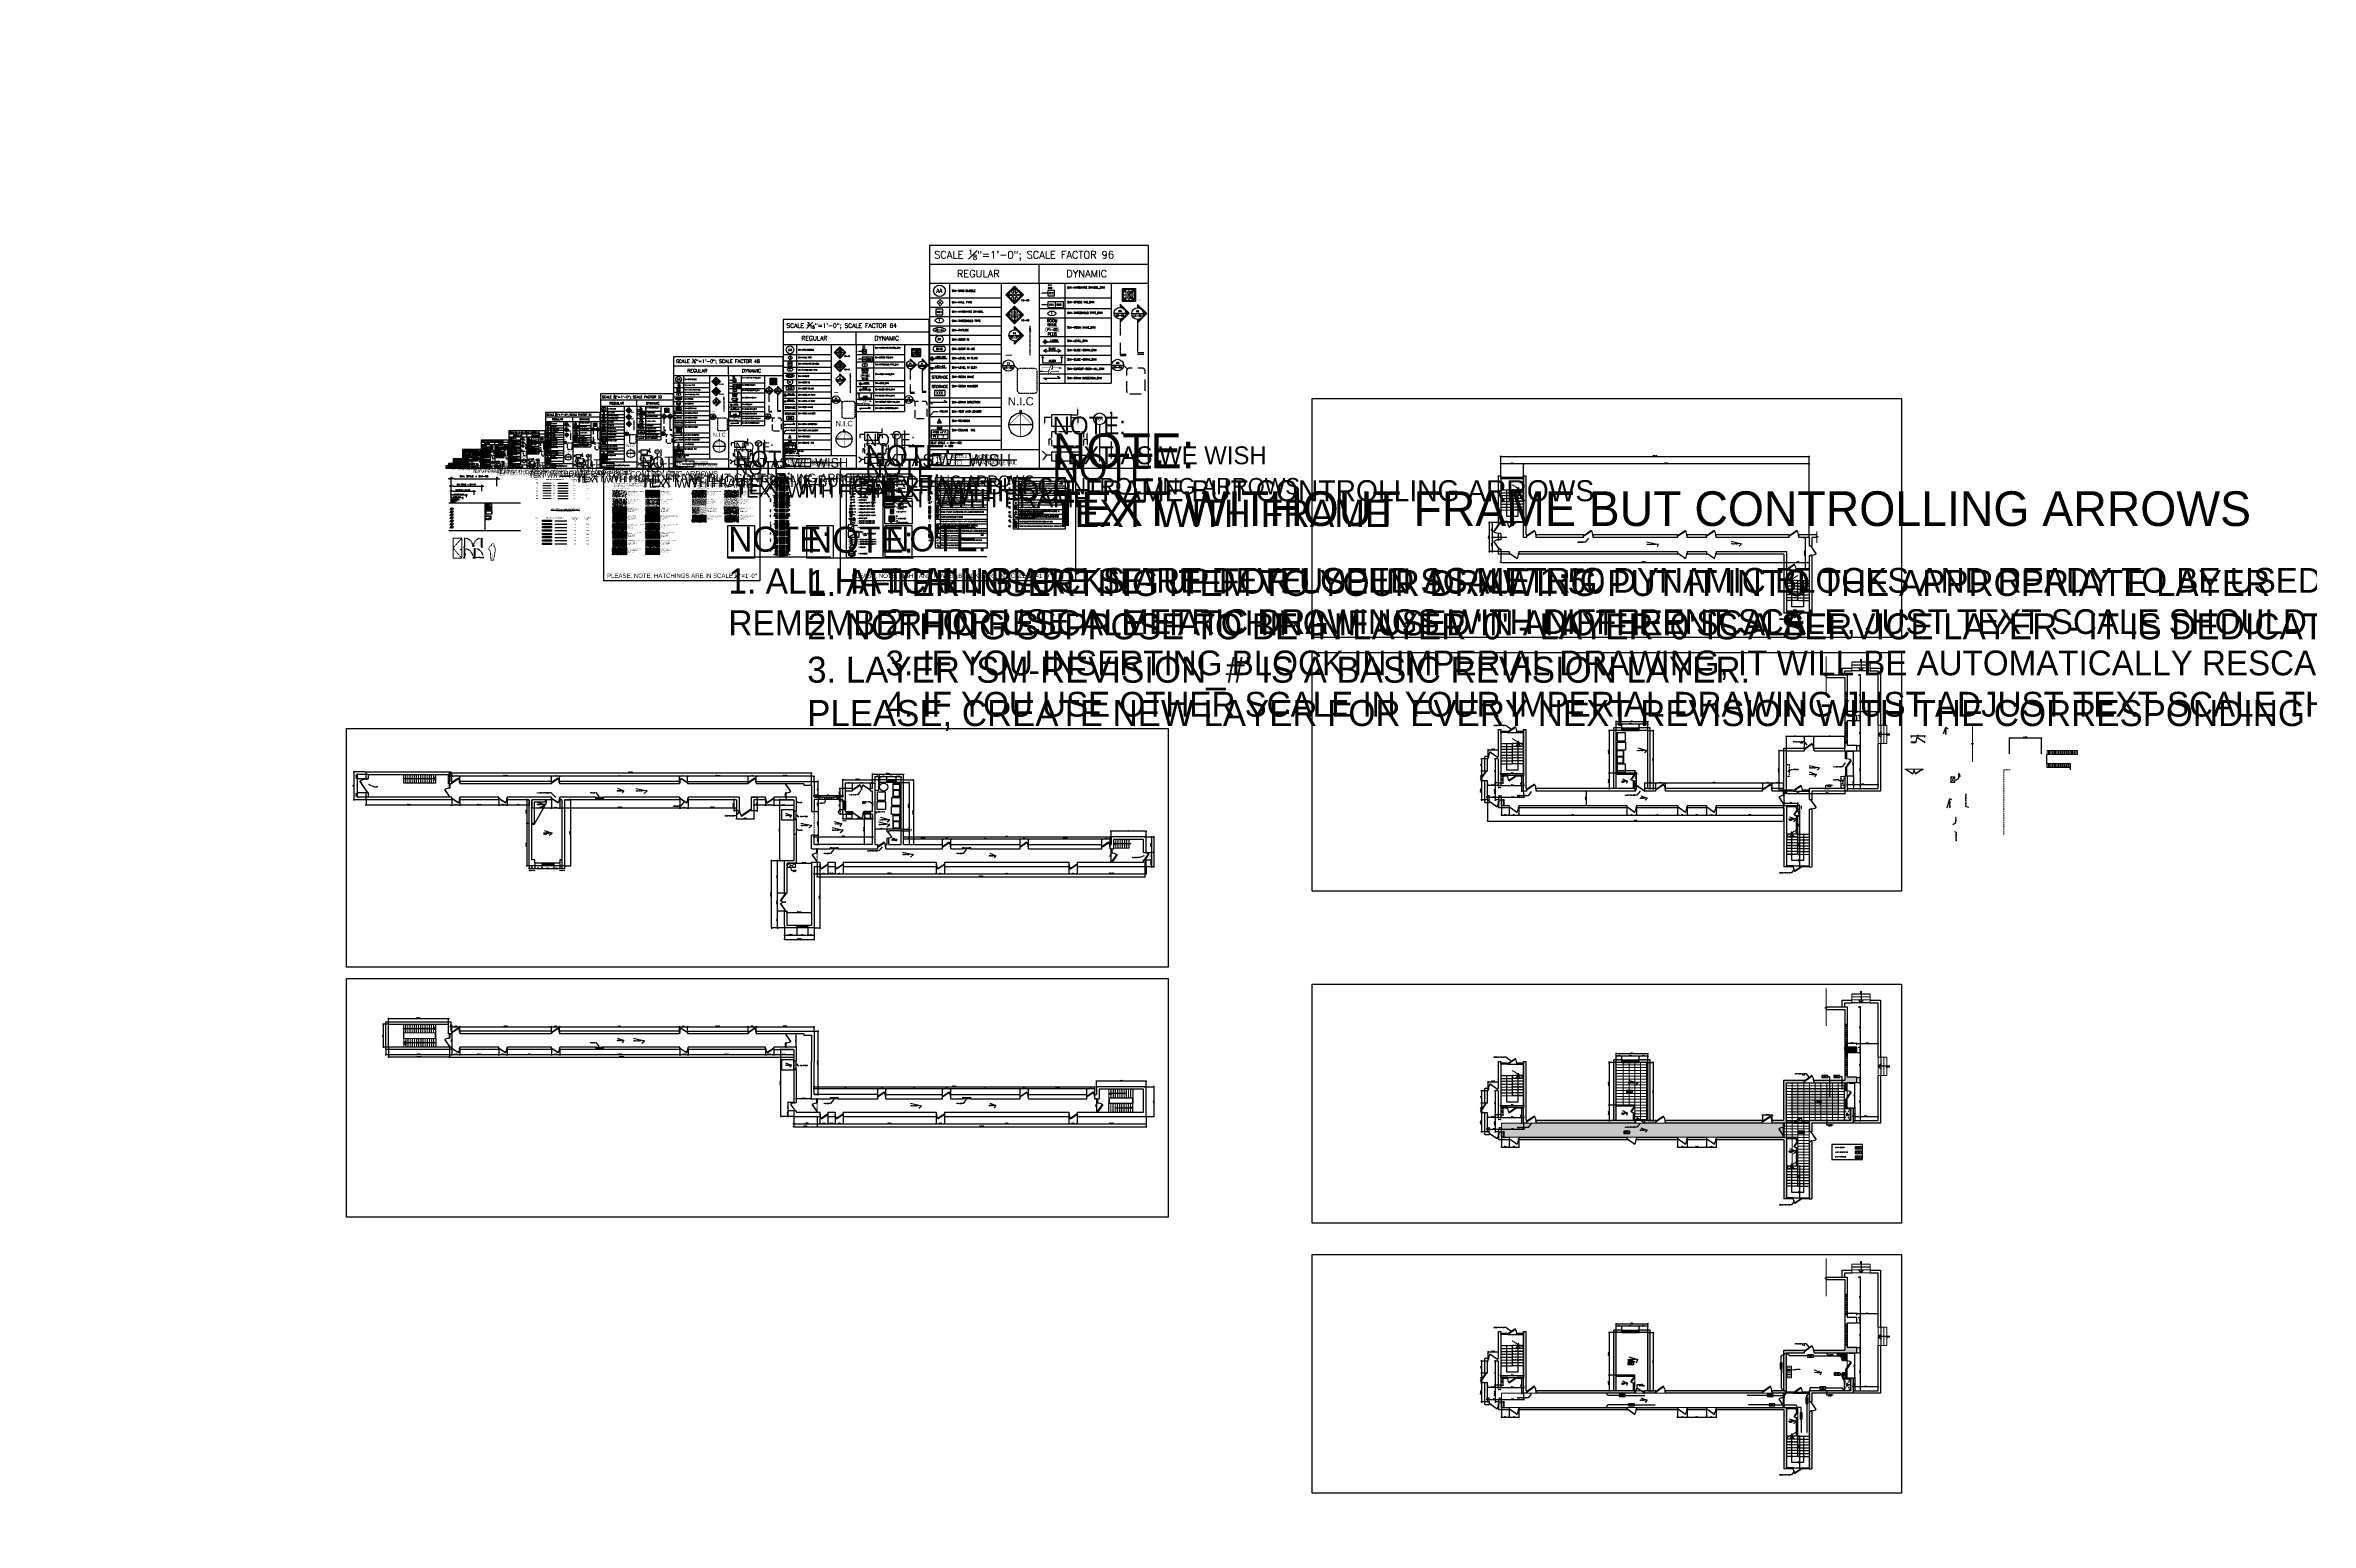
# Model space of a CAD drawing. Header units: inches. Extents: x -11160 to 9368, y -3485 to 2663.
# Drawn here: x -6724 to 2704, y -3485 to 2663 of the extents above; entities that cross this region are included whole.
import ezdxf
from ezdxf import colors
from ezdxf.entities.mleader import LeaderData, LeaderLine
from ezdxf.enums import TextEntityAlignment as Align
from ezdxf.math import Vec2, Vec3

# ---------------------------------------------------------------- set-up
doc = ezdxf.new("R2018")
doc.units = ezdxf.units.IN
doc.header["$MEASUREMENT"] = 0
doc.set_wipeout_variables(frame=1)
for name, pattern in [('AUDIT_D_100415104425-1', [0]), ('AUDIT_D_150921172902-1', [0]), ('BORDER2', [0.875, 0.25, -0.125, 0.25, -0.125, 0, -0.125]), ('CENTER', [2, 1.25, -0.25, 0.25, -0.25]), ('CENTER2', [1.125, 0.75, -0.125, 0.125, -0.125]), ('HIDDEN', [0.375, 0.25, -0.125]), ('HIDDEN2', [0.1875, 0.125, -0.0625]), ('HIDDENX2', [0.75, 0.5, -0.25]), ('PHANTOM', [2.5, 1.25, -0.25, 0.25, -0.25, 0.25, -0.25]), ('PHANTOM2', [1.25, 0.625, -0.125, 0.125, -0.125, 0.125, -0.125]), ('SHIDDEN', [0.25, 0.19, -0.06]), ('Xref-ML-Base Legend$0$PHANTOM2', [1.25, 0.625, -0.125, 0.125, -0.125, 0.125, -0.125])]:
    doc.linetypes.add(name, pattern=pattern)
for name, color, linetype in [('_SM_Xref-ARCH', 121, 'Continuous'), ('_SM_Xref-DEMOL', 121, 'Continuous'), ('_SM_Xref-FF', 1, 'Continuous'), ('_SM_Xref-FN', 1, 'Continuous'), ('_SM_Xref-ISSUED', 2, 'Continuous'), ('_SM_Xref-KITCHEN', 181, 'Continuous'), ('_SM_Xref-PP', 181, 'Continuous'), ('_SM_Xref_RCP', 2, 'Continuous'), ('A-GLAZ-001', 1, 'Continuous'), ('A-GLAZ-BLK', 7, 'Continuous'), ('A-WALL', 4, 'Continuous'), ('A-WINDOW', 1, 'Continuous'), ('B-FURNITURE', 22, 'Continuous'), ('I-Anno-Code', 2, 'Continuous'), ('MD-FF-HATCH-6', 8, 'Continuous'), ('S-MHID', 3, 'SHIDDEN'), ('S-MLTG', 1, 'Continuous'), ('SM', 1, 'Continuous'), ('SM-A-GUIDE', 7, 'Continuous'), ('SM-A-NAME', 3, 'Continuous'), ('SM-A-NOTE', 2, 'Continuous'), ('SM-COM-AREA', 181, 'Continuous'), ('SM-COM-AREA-HATCH', 254, 'Continuous'), ('SM-COM-DIM', 1, 'Continuous'), ('SM-COM-DOOR-CODE', 2, 'Continuous'), ('SM-COM-DOOR-E', 1, 'Continuous'), ('SM-COM-DOORS', 1, 'Continuous'), ('SM-COM-FIXTURES', 1, 'Continuous'), ('SM-COM-FULLWALL', 3, 'Continuous'), ('SM-COM-GLAZE', 1, 'Continuous'), ('SM-COM-GRID', 8, 'CENTER'), ('SM-COM-LOWWALL', 2, 'Continuous'), ('SM-COM-PLUMBING', 2, 'Continuous'), ('SM-COM-ROOM-NAME', 3, 'Continuous'), ('SM-COM-STAIR', 1, 'Continuous'), ('SM-COM-TEXT', 2, 'Continuous'), ('SM-COM-WALL-CORE', 5, 'Continuous'), ('SM-COM-WALL-EXISTING', 4, 'Continuous'), ('SM-COM-WALL-HATCH', 252, 'Continuous'), ('SM-DP-DEMO-RCP', 2, 'HIDDEN'), ('SM-DP-DEMOLITION', 2, 'HIDDEN'), ('SM-DP-DIM', 1, 'Continuous'), ('SM-DP-TEXT', 2, 'Continuous'), ('SM-FF-DIM', 1, 'Continuous'), ('SM-FF-FIN', 1, 'Continuous'), ('SM-FF-HATCH', 8, 'Continuous'), ('SM-FF-HATCH-40', 254, 'Continuous'), ('SM-FF-HATCH-60', 252, 'Continuous'), ('SM-FF-HATCH-80', 9, 'Continuous'), ('SM-FF-IDEN', 2, 'Continuous'), ('SM-FF-TEXT', 2, 'Continuous'), ('SM-FF-THRESHOLD', 1, 'Continuous'), ('SM-FP-DIM', 1, 'Continuous'), ('SM-FP-EQUIP', 1, 'HIDDEN'), ('SM-FP-FURN', 1, 'Continuous'), ('SM-FP-FURN-PC', 1, 'HIDDEN'), ('SM-FP-IDEN', 2, 'Continuous'), ('SM-FP-POWER', 3, 'Continuous'), ('SM-FP-TEXT', 2, 'Continuous'), ('SM-I-3-Green', 3, 'Continuous'), ('SM-I-4-Cyan', 4, 'Continuous'), ('SM-I-Ctrl-Wout', 197, 'Continuous'), ('SM-I-DT-FILL 60%', 252, 'Continuous'), ('SM-I-ELE_DET-DIM', 1, 'Continuous'), ('SM-I-SEC-DETAIL', 1, 'Continuous'), ('SM-I-SECTION_HATCH', 8, 'Continuous'), ('SM-I-SURFACE_HATCH', 9, 'Continuous'), ('SM-I-TEXT', 2, 'Continuous'), ('SM-NOTE', 7, 'Continuous'), ('SM-PP-BULKHEAD', 8, 'HIDDEN'), ('SM-PP-DIM', 1, 'Continuous'), ('SM-PP-IDEN', 2, 'Continuous'), ('SM-PP-MILL-HIDDEN', 8, 'HIDDEN'), ('SM-PP-MILLWORK', 2, 'Continuous'), ('SM-PP-REF-SYMB', 181, 'Continuous'), ('SM-PP-TEXT', 2, 'Continuous'), ('SM-RCP-BLK-HD', 2, 'Continuous'), ('SM-RCP-DIM', 1, 'Continuous'), ('SM-RCP-FIXTURE', 8, 'HIDDEN'), ('SM-RCP-FURN', 8, 'HIDDEN'), ('SM-RCP-HATCH', 8, 'Continuous'), ('SM-RCP-IDEN', 2, 'Continuous'), ('SM-RCP-LIGHT', 2, 'Continuous'), ('SM-RCP-REF-SYMB', 181, 'HIDDEN'), ('SM-RCP-STAIR', 1, 'HIDDEN'), ('SM-RCP-SWITCH', 1, 'PHANTOM'), ('SM-RCP-TEXT', 2, 'Continuous'), ('SM-TITLEBLOCKS', 7, 'Continuous'), ('WIPEOUT', 6, 'AUDIT_D_150921172902-1'), ('YP-DOOR', 1, 'Continuous')]:
    doc.layers.add(name, color=color, linetype=linetype)
for name, color, linetype, lineweight in [('A-ARCH-NOTE', 2, 'AUDIT_D_100415104425-1', 20), ('D+D FUR', 1, 'Continuous', 9), ('D-D FLOOR', 2, 'Continuous', 9), ('I-8-Gray', 1, 'Continuous', 9), ('SM-I-1-Red', 1, 'Continuous', 9), ('SM-I-2-Yellow', 2, 'Continuous', 15), ('SM-I-5-Blue', 5, 'Continuous', 9), ('SM-I-8-Gray', 8, 'Continuous', 9), ('SM-I-8-Gray-Hidn', 8, 'HIDDEN', 9), ('SM_I-Clng-Ltag', 2, 'Continuous', 20)]:
    doc.layers.add(name, color=color, linetype=linetype, lineweight=lineweight)
doc.layers.add('SM-COM-VIEWPORTS', color=7, linetype='Continuous', plot=False)
doc.layers.add('SM-M-view', color=251, linetype='Continuous', plot=False)
doc.styles.add('ATTRIBUTES', font='romans.shx')
doc.styles.add('ATTRIBUTES-1', font='romans.shx', dxfattribs={"height": 0.082031})
doc.styles.add('Grid_STANDARD', font='ARIALN.TTF')
doc.styles.add('QALTEXT', font='ROMANS.shx', dxfattribs={"width": 0.8})
doc.styles.add('ROMANS65', font='ROMANS.shx', dxfattribs={"height": 6.5})
doc.styles.add('SHT_ARIAL', font='arial.ttf')
doc.styles.add('SIMPLEX', font='simplex.shx')
doc.styles.add('SM 1(50)', font='romans.shx', dxfattribs={"height": 79.375})
doc.styles.add('SM Titleblock', font='arial.ttf')
doc.styles.add('SM-ANNO-00', font='romans.shx')
doc.styles.add('SM-LEADER-00', font='romans.shx')
doc.styles.add('SMI-1', font='romans.shx', dxfattribs={"height": 0.082031})
doc.styles.add('SMI-12', font='romans.shx', dxfattribs={"height": 1})
doc.styles.add('SMI-16', font='romans.shx', dxfattribs={"height": 1.332031})
doc.styles.add('SMI-2', font='romans.shx', dxfattribs={"height": 0.167969})
doc.styles.add('SMI-24', font='romans.shx', dxfattribs={"height": 2})
doc.styles.add('SMI-32', font='romans.shx', dxfattribs={"height": 2.667969})
doc.styles.add('SMI-4', font='romans.shx', dxfattribs={"height": 0.332031})
doc.styles.add('SMI-48', font='romans.shx', dxfattribs={"height": 4})
doc.styles.add('SMI-64', font='romans.shx', dxfattribs={"height": 5.332031})
doc.styles.add('SMI-8', font='romans.shx', dxfattribs={"height": 0.667969})
doc.styles.add('SMI-96', font='romans.shx', dxfattribs={"height": 8})
doc.styles.add('SMM-1', font='romans.shx', dxfattribs={"height": 2})
doc.styles.add('SMM-10', font='romans.shx', dxfattribs={"height": 20})
doc.styles.add('SMM-100', font='romans.shx', dxfattribs={"height": 200})
doc.styles.add('SMM-2', font='romans.shx', dxfattribs={"height": 4})
doc.styles.add('SMM-20', font='romans.shx', dxfattribs={"height": 40})
doc.styles.add('SMM-25', font='romans.shx', dxfattribs={"height": 50})
doc.styles.add('SMM-5', font='romans.shx', dxfattribs={"height": 10})
doc.styles.add('SMM-50', font='romans.shx', dxfattribs={"height": 100})
doc.styles.add('SMM-50_legend', font='romans.shx', dxfattribs={"width": 0.8, "height": 100})
doc.styles.add('SMM-75', font='romans.shx', dxfattribs={"height": 150})
doc.styles.add('SMM-BOLD', font='arial.ttf', dxfattribs={"height": 0.5})
doc.styles.add('SMM_ARIAL', font='arial.ttf')
doc.styles.add('SMM_BOLD', font='arialbd.ttf')
doc.styles.add('SMM_REGULAR', font='arial.ttf')
doc.styles.add('SMM_TITLE', font='ariblk.ttf')
doc.styles.add('Xref-ML-Base Legend$0$MLM-5', font='romans.shx', dxfattribs={"height": 10})
doc.dimstyles.new('SMI-1', dxfattribs={"dimtxt": 0.078125, "dimasz": 0.125, "dimexe": 0.078125, "dimexo": 0.078125, "dimgap": 0.0625, "dimtad": 1, "dimdec": 4, "dimzin": 3, "dimdsep": 46, "dimlunit": 4, "dimtxsty": 'SMI-1', "dimblk": 'SMI-thick', "dimcen": 0.09375, "dimclrd": 1, "dimclre": 1, "dimclrt": 2, "dimadec": 0, "dimazin": 0, "dimtfac": 0.09375, "dimtdec": 4, "dimtmove": 2, "dimatfit": 3, "dimfxl": 1, "dimfrac": 2, "dimtolj": 1, "dimtzin": 3, "dimarcsym": 0})
doc.dimstyles.new('SMI-12', dxfattribs={"dimscale": 12, "dimtxt": 1, "dimasz": 0.125, "dimexe": 0.078125, "dimexo": 0.078125, "dimgap": 0.0625, "dimtad": 1, "dimdec": 4, "dimzin": 3, "dimdsep": 46, "dimlunit": 4, "dimtxsty": 'SMI-12', "dimblk": 'SMI-thick', "dimcen": 0.09375, "dimclrd": 1, "dimclre": 1, "dimclrt": 2, "dimadec": 0, "dimazin": 0, "dimtfac": 0.09375, "dimtdec": 4, "dimtmove": 2, "dimatfit": 3, "dimfxl": 0.078125, "dimfrac": 2, "dimtolj": 1, "dimtzin": 3, "dimarcsym": 0})
doc.dimstyles.new('SMI-16', dxfattribs={"dimscale": 16, "dimtxt": 1.332031, "dimasz": 0.125, "dimexe": 0.078125, "dimexo": 0.078125, "dimgap": 0.0625, "dimtad": 1, "dimdec": 4, "dimzin": 3, "dimdsep": 46, "dimlunit": 4, "dimtxsty": 'SMI-16', "dimblk": 'SMI-thick', "dimcen": 0.09375, "dimclrd": 1, "dimclre": 1, "dimclrt": 2, "dimadec": 0, "dimazin": 0, "dimtfac": 0.09375, "dimtdec": 4, "dimtmove": 2, "dimatfit": 3, "dimfxl": 0.078125, "dimfrac": 2, "dimtolj": 1, "dimtzin": 3, "dimarcsym": 0})
doc.dimstyles.new('SMI-2', dxfattribs={"dimscale": 2, "dimtxt": 0.171875, "dimasz": 0.125, "dimexe": 0.078125, "dimexo": 0.078125, "dimgap": 0.0625, "dimtad": 1, "dimdec": 4, "dimzin": 3, "dimdsep": 46, "dimlunit": 4, "dimtxsty": 'SMI-2', "dimblk": 'SMI-thick', "dimcen": 0.09375, "dimclrd": 1, "dimclre": 1, "dimclrt": 2, "dimadec": 0, "dimazin": 0, "dimtfac": 0.09375, "dimtdec": 4, "dimtmove": 2, "dimatfit": 3, "dimfxl": 0.078125, "dimfrac": 2, "dimtolj": 1, "dimtzin": 3, "dimarcsym": 0})
doc.dimstyles.new('SMI-24', dxfattribs={"dimscale": 24, "dimtxt": 2, "dimasz": 0.125, "dimexe": 0.078125, "dimexo": 0.078125, "dimgap": 0.0625, "dimtad": 1, "dimdec": 3, "dimrnd": 0.25, "dimzin": 3, "dimdsep": 46, "dimlunit": 4, "dimtxsty": 'SMI-24', "dimblk": 'SMI-thick', "dimcen": 0.09375, "dimclrd": 1, "dimclre": 1, "dimclrt": 2, "dimadec": 0, "dimazin": 0, "dimtfac": 0.09375, "dimtdec": 3, "dimtmove": 2, "dimatfit": 3, "dimfxl": 0.078125, "dimfrac": 2, "dimtolj": 1, "dimtzin": 3, "dimarcsym": 0})
doc.dimstyles.new('SMI-32', dxfattribs={"dimscale": 32, "dimtxt": 2.667969, "dimasz": 0.125, "dimexe": 0.078125, "dimexo": 0.078125, "dimgap": 0.0625, "dimtad": 1, "dimdec": 4, "dimrnd": 0.25, "dimzin": 3, "dimdsep": 46, "dimlunit": 4, "dimtxsty": 'SMI-32', "dimblk": 'SMI-thick', "dimcen": 0.09375, "dimclrd": 1, "dimclre": 1, "dimclrt": 2, "dimadec": 0, "dimazin": 0, "dimtfac": 0.09375, "dimtdec": 4, "dimtmove": 2, "dimatfit": 3, "dimfxl": 0.078125, "dimfrac": 2, "dimtolj": 1, "dimtzin": 3, "dimarcsym": 0})
doc.dimstyles.new('SMI-4', dxfattribs={"dimscale": 4, "dimtxt": 0.328125, "dimasz": 0.125, "dimexe": 0.078125, "dimexo": 0.078125, "dimgap": 0.0625, "dimtad": 1, "dimdec": 4, "dimzin": 3, "dimdsep": 46, "dimlunit": 4, "dimtxsty": 'SMI-4', "dimblk": 'SMI-thick', "dimcen": 0.09375, "dimclrd": 1, "dimclre": 1, "dimclrt": 2, "dimadec": 0, "dimazin": 0, "dimtfac": 0.09375, "dimtdec": 4, "dimtmove": 2, "dimatfit": 3, "dimfxl": 0.078125, "dimfrac": 2, "dimtolj": 1, "dimtzin": 3, "dimarcsym": 0})
doc.dimstyles.new('SMI-48', dxfattribs={"dimscale": 48, "dimtxt": 4, "dimasz": 0.125, "dimexe": 0.078125, "dimexo": 0.078125, "dimgap": 0.0625, "dimtad": 1, "dimdec": 4, "dimzin": 3, "dimdsep": 46, "dimlunit": 4, "dimtxsty": 'SMI-48', "dimblk": 'SMI-thick', "dimcen": 0.09375, "dimclrd": 1, "dimclre": 1, "dimclrt": 2, "dimadec": 0, "dimazin": 0, "dimtfac": 0.09375, "dimtdec": 4, "dimtmove": 2, "dimatfit": 3, "dimfxl": 0.078125, "dimfrac": 2, "dimtolj": 1, "dimtzin": 3, "dimarcsym": 0})
doc.dimstyles.new('SMI-64', dxfattribs={"dimscale": 64, "dimtxt": 5.332031, "dimasz": 0.125, "dimexe": 0.078125, "dimexo": 0.078125, "dimgap": 0.0625, "dimtad": 1, "dimdec": 4, "dimzin": 3, "dimdsep": 46, "dimlunit": 4, "dimtxsty": 'SMI-64', "dimblk": 'SMI-thick', "dimcen": 0.09375, "dimclrd": 1, "dimclre": 1, "dimclrt": 2, "dimadec": 0, "dimazin": 0, "dimtfac": 0.09375, "dimtdec": 4, "dimtmove": 2, "dimatfit": 3, "dimfxl": 0.078125, "dimfrac": 2, "dimtolj": 1, "dimtzin": 3, "dimarcsym": 0})
doc.dimstyles.new('SMI-8', dxfattribs={"dimscale": 8, "dimtxt": 0.671875, "dimasz": 0.125, "dimexe": 0.078125, "dimexo": 0.078125, "dimgap": 0.0625, "dimtad": 1, "dimdec": 4, "dimzin": 3, "dimdsep": 46, "dimlunit": 4, "dimtxsty": 'SMI-8', "dimblk": 'SMI-thick', "dimcen": 0.09375, "dimclrd": 1, "dimclre": 1, "dimclrt": 2, "dimadec": 0, "dimazin": 0, "dimtfac": 0.09375, "dimtdec": 4, "dimtmove": 2, "dimatfit": 3, "dimfxl": 0.078125, "dimfrac": 2, "dimtolj": 1, "dimtzin": 3, "dimarcsym": 0})
doc.dimstyles.new('SMI-96', dxfattribs={"dimscale": 96, "dimtxt": 8, "dimasz": 0.125, "dimexe": 0.078125, "dimexo": 0.078125, "dimgap": 0.0625, "dimtad": 1, "dimdec": 4, "dimzin": 3, "dimdsep": 46, "dimlunit": 4, "dimtxsty": 'SMI-96', "dimblk": 'SMI-thick', "dimcen": 0.09375, "dimclrd": 1, "dimclre": 1, "dimclrt": 2, "dimadec": 0, "dimazin": 0, "dimtfac": 0.09375, "dimtdec": 4, "dimtmove": 2, "dimatfit": 3, "dimfxl": 0.078125, "dimfrac": 2, "dimtolj": 1, "dimtzin": 3, "dimarcsym": 0})

# ---------------------------------------------------------------- blocks, each defined once
blk = doc.blocks.new('SMI-walltype')
at = {"color": 3}
blk.add_lwpolyline([(-0.001, -0.136), (0.135, 0), (-0.001, 0.137), (-0.137, 0)], close=True, dxfattribs=at)
at = {"color": 2, "style": 'ATTRIBUTES-1'}
blk.add_attdef('WALL_TYPE_NO.', text='', height=0.082, dxfattribs=at).set_placement((0, 0), align=Align.MIDDLE_CENTER)
blk = doc.blocks.new('SMI-glazing_hatch1')
at = {"color": 0}
for p, q in [((-0.6, -0.9), (0.1, 0.3)), ((-0.5, -0.8), (0, 0.1)), ((-0.2, -0.5), (0.5, 0.6)), ((-0.1, -0.2), (0.1, 0.2))]:
    blk.add_line(p, q, dxfattribs=at)
blk = doc.blocks.new('SMI-glazing_hatch2')
at = {"color": 0}
for p, q in [((-0.4, -0.4), (0.4, 0.9)), ((-0.4, -0.5), (0.4, 0.7)), ((-0.1, -0.3), (0.2, 0.2)), ((0, -0.1), (0.2, 0.1)), ((-0.6, -0.6), (-0.4, -0.2))]:
    blk.add_line(p, q, dxfattribs=at)
blk = doc.blocks.new('SMI-reference-bubble')
at = {"color": 3}
blk.add_line((-0.3, 0), (0.3, 0), dxfattribs=at)
blk.add_circle((0, 0), 0.253, dxfattribs=at)
at = {"color": 2, "style": 'ATTRIBUTES-1'}
for tag, p in [('NO', (0, 0.1)), ('PAGE', (0, -0.1))]:
    blk.add_attdef(tag, text='', height=0.082, dxfattribs=at).set_placement(p, align=Align.MIDDLE_CENTER)
blk = doc.blocks.new('SMI-room_name')
at = {"color": 4, "style": 'ATTRIBUTES'}
blk.add_attdef('R_NAME', text='', height=0.12, dxfattribs=at).set_placement((0, 0), align=Align.MIDDLE_CENTER)
blk = doc.blocks.new('*U220')
at = {"color": 8, "linetype": 'CENTER2'}
blk.add_line((0, -0.1), (0, -2.1), dxfattribs=at)
at = {"color": 2, "char_height": 0.082, "style": 'SMI-1'}
for s, insert, width, attachment_point in [('L', (0, -0.1), 0.0917, 7), ('C', (0, 0), 0.0673, 1)]:
    blk.add_mtext(s, dxfattribs=dict(at, insert=insert, width=width, attachment_point=attachment_point))
blk = doc.blocks.new('*U205')
at = {"color": 3}
for p, q in [((-0.64, 0.688), (-0.133, 0.688)), ((-0.133, 0.688), (0.037, 0.521))]:
    blk.add_line(p, q, dxfattribs=at)
at = {"color": 3, "linetype": 'HIDDENX2', "flags": 128}
blk.add_lwpolyline([(0.125, -0.558), (0.677, -0.558, 0.414214), (0.802, -0.433), (0.802, 0.433, 0.414214), (0.677, 0.558), (0.125, 0.558, 0.414214), (0, 0.433), (0, -0.433, 0.414214)], format="xyb", close=True, dxfattribs=at)
at = {"color": 3}
blk.add_circle((-0.387, 0.688), 0.253, dxfattribs=at)
at = {"color": 2, "style": 'SMI-1', "flags": 8}
for tag, p in [('##', (-0.387, 0.592)), ('#', (-0.387, 0.784))]:
    blk.add_attdef(tag, text='', height=0.082, dxfattribs=at).set_placement(p, align=Align.MIDDLE_CENTER)
blk = doc.blocks.new('SMI-thick')
at = {"color": 0, "linetype": 'Continuous'}
blk.add_line((-1.08, 0), (1.08, 0), dxfattribs=at)
at = {"color": 4, "linetype": 'Continuous'}
blk.add_line((0.39, 0.39), (-0.39, -0.39), dxfattribs=at)
blk = doc.blocks.new('*D225')
at = {"color": 1, "lineweight": -2, "transparency": 16777216}
for p, q in [((-5034.4, 760.1), (-5034.4, 760.5)), ((-5034.2, 760.4), (-5032.5, 760.4)), ((-5032.4, 760.1), (-5032.4, 760.5))]:
    blk.add_line(p, q, dxfattribs=at)
at = {"layer": 'Defpoints', "color": 0, "transparency": 16777216}
for p in [(-5034.4, 760), (-5032.4, 760.4), (-5032.4, 760)]:
    blk.add_point(p, dxfattribs=at)
at = {"color": 1, "lineweight": -2, "transparency": 16777216, "xscale": 0.125, "yscale": 0.125, "zscale": 0.125, "rotation": 180}
blk.add_blockref('SMI-thick', (-5034.4, 760.4), dxfattribs=at)
at = {"color": 1, "lineweight": -2, "transparency": 16777216, "xscale": 0.125, "yscale": 0.125, "zscale": 0.125}
blk.add_blockref('SMI-thick', (-5032.4, 760.4), dxfattribs=at)
at = {"color": 2, "transparency": 16777216, "insert": (-5033.4, 760.5), "char_height": 0.082, "attachment_point": 5, "style": 'SMI-1'}
blk.add_mtext('\\A1;DIM. STYLE = SMI-1', dxfattribs=at)
blk = doc.blocks.new('*D226')
at = {"color": 1, "lineweight": -2, "transparency": 16777216}
for p, q in [((-5034.4, 760.3), (-5034.4, 761.2)), ((-5034.1, 761), (-5030.7, 761)), ((-5030.4, 760.4), (-5030.4, 761.2))]:
    blk.add_line(p, q, dxfattribs=at)
at = {"layer": 'Defpoints', "color": 0, "transparency": 16777216}
for p in [(-5034.4, 760.2), (-5030.4, 761), (-5030.4, 760.2)]:
    blk.add_point(p, dxfattribs=at)
at = {"color": 1, "lineweight": -2, "transparency": 16777216, "xscale": 0.25, "yscale": 0.25, "zscale": 0.25, "rotation": 180}
blk.add_blockref('SMI-thick', (-5034.4, 761), dxfattribs=at)
at = {"color": 1, "lineweight": -2, "transparency": 16777216, "xscale": 0.25, "yscale": 0.25, "zscale": 0.25}
blk.add_blockref('SMI-thick', (-5030.4, 761), dxfattribs=at)
at = {"color": 2, "transparency": 16777216, "insert": (-5032.4, 761.3), "char_height": 0.168, "attachment_point": 5, "style": 'SMI-2'}
blk.add_mtext('\\A1;DIM. STYLE = SMI-2', dxfattribs=at)
blk = doc.blocks.new('*D227')
at = {"color": 1, "lineweight": -2, "transparency": 16777216}
for p, q in [((-5034.4, 760.9), (-5034.4, 762.6)), ((-5033.9, 762.3), (-5027, 762.3)), ((-5026.5, 761), (-5026.5, 762.6))]:
    blk.add_line(p, q, dxfattribs=at)
at = {"layer": 'Defpoints', "color": 0, "transparency": 16777216}
for p in [(-5034.4, 760.6), (-5026.5, 762.3), (-5026.5, 760.7)]:
    blk.add_point(p, dxfattribs=at)
at = {"color": 1, "lineweight": -2, "transparency": 16777216, "xscale": 0.5, "yscale": 0.5, "zscale": 0.5, "rotation": 180}
blk.add_blockref('SMI-thick', (-5034.4, 762.3), dxfattribs=at)
at = {"color": 1, "lineweight": -2, "transparency": 16777216, "xscale": 0.5, "yscale": 0.5, "zscale": 0.5}
blk.add_blockref('SMI-thick', (-5026.5, 762.3), dxfattribs=at)
at = {"color": 2, "transparency": 16777216, "insert": (-5030.4, 762.7), "char_height": 0.332, "attachment_point": 5, "style": 'SMI-4'}
blk.add_mtext('\\A1;DIM. STYLE = SMI-4', dxfattribs=at)
blk = doc.blocks.new('*D228')
at = {"color": 1, "lineweight": -2, "transparency": 16777216}
for p, q in [((-5034.4, 762), (-5034.4, 765.4)), ((-5033.4, 764.8), (-5019.6, 764.8)), ((-5018.6, 762.2), (-5018.6, 765.4))]:
    blk.add_line(p, q, dxfattribs=at)
at = {"layer": 'Defpoints', "color": 0, "transparency": 16777216}
for p in [(-5034.4, 761.4), (-5018.6, 764.8), (-5018.6, 761.6)]:
    blk.add_point(p, dxfattribs=at)
at = {"color": 1, "lineweight": -2, "transparency": 16777216, "rotation": 180}
blk.add_blockref('SMI-thick', (-5034.4, 764.8), dxfattribs=at)
at = {"color": 1, "lineweight": -2, "transparency": 16777216}
blk.add_blockref('SMI-thick', (-5018.6, 764.8), dxfattribs=at)
at = {"color": 2, "transparency": 16777216, "insert": (-5026.5, 765.6), "char_height": 0.668, "attachment_point": 5, "style": 'SMI-8'}
blk.add_mtext('\\A1;DIM. STYLE = SMI-8', dxfattribs=at)
blk = doc.blocks.new('*D229')
at = {"color": 1, "lineweight": -2, "transparency": 16777216}
for p, q in [((-5034.4, 764.5), (-5034.4, 769.6)), ((-5032.9, 768.7), (-5012.2, 768.7)), ((-5010.7, 764.8), (-5010.7, 769.6))]:
    blk.add_line(p, q, dxfattribs=at)
at = {"layer": 'Defpoints', "color": 0, "transparency": 16777216}
for p in [(-5034.4, 763.6), (-5010.7, 768.7), (-5010.7, 763.9)]:
    blk.add_point(p, dxfattribs=at)
at = {"color": 1, "lineweight": -2, "transparency": 16777216, "xscale": 1.5, "yscale": 1.5, "zscale": 1.5, "rotation": 180}
blk.add_blockref('SMI-thick', (-5034.4, 768.7), dxfattribs=at)
at = {"color": 1, "lineweight": -2, "transparency": 16777216, "xscale": 1.5, "yscale": 1.5, "zscale": 1.5}
blk.add_blockref('SMI-thick', (-5010.7, 768.7), dxfattribs=at)
at = {"color": 2, "transparency": 16777216, "insert": (-5022.5, 769.9), "char_height": 1, "attachment_point": 5, "style": 'SMI-12'}
blk.add_mtext('\\A1;DIM. STYLE = SMI-12', dxfattribs=at)
blk = doc.blocks.new('*D230')
at = {"color": 1, "lineweight": -2, "transparency": 16777216}
for p, q in [((-5034.4, 768.4), (-5034.4, 775.2)), ((-5032.4, 774), (-5004.8, 774)), ((-5002.8, 768.8), (-5002.8, 775.2))]:
    blk.add_line(p, q, dxfattribs=at)
at = {"layer": 'Defpoints', "color": 0, "transparency": 16777216}
for p in [(-5034.4, 767.2), (-5002.8, 774), (-5002.8, 767.6)]:
    blk.add_point(p, dxfattribs=at)
at = {"color": 1, "lineweight": -2, "transparency": 16777216, "xscale": 2, "yscale": 2, "zscale": 2, "rotation": 180}
blk.add_blockref('SMI-thick', (-5034.4, 774), dxfattribs=at)
at = {"color": 1, "lineweight": -2, "transparency": 16777216, "xscale": 2, "yscale": 2, "zscale": 2}
blk.add_blockref('SMI-thick', (-5002.8, 774), dxfattribs=at)
at = {"color": 2, "transparency": 16777216, "insert": (-5018.6, 775.6), "char_height": 1.332, "attachment_point": 5, "style": 'SMI-16'}
blk.add_mtext('\\A1;DIM. STYLE = SMI-16', dxfattribs=at)
blk = doc.blocks.new('*D231')
at = {"color": 1, "lineweight": -2, "transparency": 16777216}
for p, q in [((-5034.4, 773.4), (-5034.4, 783.6)), ((-5031.4, 781.7), (-4990, 781.7)), ((-4987, 774), (-4987, 783.6))]:
    blk.add_line(p, q, dxfattribs=at)
at = {"layer": 'Defpoints', "color": 0, "transparency": 16777216}
for p in [(-5034.4, 771.5), (-4987, 781.7), (-4987, 772.1)]:
    blk.add_point(p, dxfattribs=at)
at = {"color": 1, "lineweight": -2, "transparency": 16777216, "xscale": 3, "yscale": 3, "zscale": 3, "rotation": 180}
blk.add_blockref('SMI-thick', (-5034.4, 781.7), dxfattribs=at)
at = {"color": 1, "lineweight": -2, "transparency": 16777216, "xscale": 3, "yscale": 3, "zscale": 3}
blk.add_blockref('SMI-thick', (-4987, 781.7), dxfattribs=at)
at = {"color": 2, "transparency": 16777216, "insert": (-5010.7, 784.2), "char_height": 2, "attachment_point": 5, "style": 'SMI-24'}
blk.add_mtext('\\A1;DIM. STYLE = SMI-24', dxfattribs=at)
blk = doc.blocks.new('*D221')
at = {"color": 1, "lineweight": -2, "transparency": 16777216}
for p, q in [((-5034.4, 781.2), (-5034.4, 794.7)), ((-5030.4, 792.2), (-4975.2, 792.2)), ((-4971.2, 782), (-4971.2, 794.7))]:
    blk.add_line(p, q, dxfattribs=at)
at = {"layer": 'Defpoints', "color": 0, "transparency": 16777216}
for p in [(-5034.4, 778.7), (-4971.2, 792.2), (-4971.2, 779.5)]:
    blk.add_point(p, dxfattribs=at)
at = {"color": 1, "lineweight": -2, "transparency": 16777216, "xscale": 4, "yscale": 4, "zscale": 4, "rotation": 180}
blk.add_blockref('SMI-thick', (-5034.4, 792.2), dxfattribs=at)
at = {"color": 1, "lineweight": -2, "transparency": 16777216, "xscale": 4, "yscale": 4, "zscale": 4}
blk.add_blockref('SMI-thick', (-4971.2, 792.2), dxfattribs=at)
at = {"color": 2, "transparency": 16777216, "insert": (-5002.8, 795.6), "char_height": 2.668, "attachment_point": 5, "style": 'SMI-32'}
blk.add_mtext('\\A1;DIM. STYLE = SMI-32', dxfattribs=at)
blk = doc.blocks.new('*D222')
at = {"color": 1, "lineweight": -2, "transparency": 16777216}
for p, q in [((-5034.4, 791.1), (-5034.4, 811.5)), ((-5028.4, 807.8), (-4945.6, 807.8)), ((-4939.6, 792.4), (-4939.6, 811.5))]:
    blk.add_line(p, q, dxfattribs=at)
at = {"layer": 'Defpoints', "color": 0, "transparency": 16777216}
for p in [(-5034.4, 787.4), (-4939.6, 807.8), (-4939.6, 788.6)]:
    blk.add_point(p, dxfattribs=at)
at = {"color": 1, "lineweight": -2, "transparency": 16777216, "xscale": 6, "yscale": 6, "zscale": 6, "rotation": 180}
blk.add_blockref('SMI-thick', (-5034.4, 807.8), dxfattribs=at)
at = {"color": 1, "lineweight": -2, "transparency": 16777216, "xscale": 6, "yscale": 6, "zscale": 6}
blk.add_blockref('SMI-thick', (-4939.6, 807.8), dxfattribs=at)
at = {"color": 2, "transparency": 16777216, "insert": (-4987, 812.8), "char_height": 4, "attachment_point": 5, "style": 'SMI-48'}
blk.add_mtext('\\A1;DIM. STYLE = SMI-48', dxfattribs=at)
blk = doc.blocks.new('*D223')
at = {"color": 1, "lineweight": -2, "transparency": 16777216}
for p, q in [((-5034.4, 806.6), (-5034.4, 833.8)), ((-5026.4, 828.8), (-4916, 828.8)), ((-4908, 808.3), (-4908, 833.8))]:
    blk.add_line(p, q, dxfattribs=at)
at = {"layer": 'Defpoints', "color": 0, "transparency": 16777216}
for p in [(-5034.4, 801.6), (-4908, 828.8), (-4908, 803.3)]:
    blk.add_point(p, dxfattribs=at)
at = {"color": 1, "lineweight": -2, "transparency": 16777216, "xscale": 8, "yscale": 8, "zscale": 8, "rotation": 180}
blk.add_blockref('SMI-thick', (-5034.4, 828.8), dxfattribs=at)
at = {"color": 1, "lineweight": -2, "transparency": 16777216, "xscale": 8, "yscale": 8, "zscale": 8}
blk.add_blockref('SMI-thick', (-4908, 828.8), dxfattribs=at)
at = {"color": 2, "transparency": 16777216, "insert": (-4971.2, 835.5), "char_height": 5.332, "attachment_point": 5, "style": 'SMI-64'}
blk.add_mtext('\\A1;DIM. STYLE = SMI-64', dxfattribs=at)
blk = doc.blocks.new('*D224')
at = {"color": 1, "lineweight": -2, "transparency": 16777216}
for p, q in [((-5034.4, 826.2), (-5034.4, 867)), ((-5022.4, 859.5), (-4856.9, 859.5)), ((-4844.9, 828.7), (-4844.9, 867))]:
    blk.add_line(p, q, dxfattribs=at)
at = {"layer": 'Defpoints', "color": 0, "transparency": 16777216}
for p in [(-4844.9, 859.5), (-5034.4, 818.7), (-4844.9, 821.2)]:
    blk.add_point(p, dxfattribs=at)
at = {"color": 1, "lineweight": -2, "transparency": 16777216, "xscale": 12, "yscale": 12, "zscale": 12, "rotation": 180}
blk.add_blockref('SMI-thick', (-5034.4, 859.5), dxfattribs=at)
at = {"color": 1, "lineweight": -2, "transparency": 16777216, "xscale": 12, "yscale": 12, "zscale": 12}
blk.add_blockref('SMI-thick', (-4844.9, 859.5), dxfattribs=at)
at = {"color": 2, "transparency": 16777216, "insert": (-4939.6, 869.5), "char_height": 8, "attachment_point": 5, "style": 'SMI-96'}
blk.add_mtext('\\A1;DIM. STYLE = SMI-96', dxfattribs=at)
blk = doc.blocks.new('SMI-cline-symbol')
at = {"color": 2, "char_height": 0.082, "width": 2.236, "style": 'SMI-1'}
for s, insert, attachment_point in [('C', (-0.03, 0.11), 1), ('L', (0, 0), 7)]:
    blk.add_mtext(s, dxfattribs=dict(at, insert=insert, attachment_point=attachment_point))
blk = doc.blocks.new('SMI-4_way_angled_elevation_symbol')
at = {"color": 2}
for p, q in [((4.4, 4.4), (-4.4, -4.4)), ((-4.4, 4.4), (4.4, -4.4))]:
    blk.add_line(p, q, dxfattribs=at)
blk.add_circle((0, 0), 6.17, dxfattribs=at)
at = {"color": 2, "style": 'ATTRIBUTES-1'}
for p in [(-3.6, 0), (0, 3.6), (3.6, 0), (0, -3.6)]:
    blk.add_attdef('NO', text='', height=2, dxfattribs=at).set_placement(p, align=Align.MIDDLE_CENTER)
blk.add_attdef('PAGE', text='', height=2, dxfattribs=at).set_placement((7.4, -5), align=Align.TOP_LEFT)
blk = doc.blocks.new('SMI-REVISION')
at = {"color": 2}
blk.add_lwpolyline([(2.4, 4.2), (0, 0), (4.9, 0)], close=True, dxfattribs=at)
at = {"color": 2, "style": 'ATTRIBUTES-1'}
blk.add_attdef('REV_NO.', text='', height=2, dxfattribs=at).set_placement((2.5, 0.4), align=Align.CENTER)
blk = doc.blocks.new('SMI-4way-elev_dyn')
h = blk.add_hatch(color=8)
h.paths.add_polyline_path([(-0.28, 0.28), (-0.28, -0.28), (0.28, -0.28), (0.28, 0.28)])
h.paths.add_polyline_path([(0.253, 0, 1), (-0.253, 0, 1)], flags=16)
h.paths.add_polyline_path([(-0.188, -0.167), (-0.006, -0.167), (-0.006, -0.044), (-0.188, -0.044)], flags=8)
h.paths.add_polyline_path([(0.022, -0.167), (0.2, -0.167), (0.2, -0.044), (0.022, -0.044)], flags=8)
h.paths.add_polyline_path([(0.022, 0.044), (0.2, 0.044), (0.2, 0.167), (0.022, 0.167)], flags=8)
h.paths.add_polyline_path([(-0.194, 0.044), (-0.04, 0.044), (-0.04, 0.167), (-0.194, 0.167)], flags=8)
at = {"color": 3}
for p, q in [((-0.253, 0), (0.253, 0)), ((0, 0.253), (0, -0.253))]:
    blk.add_line(p, q, dxfattribs=at)
at = {"color": 8}
blk.add_lwpolyline([(-0.28, -0.28), (-0.28, 0.28), (0.28, 0.28), (0.28, -0.28)], close=True, dxfattribs=at)
at = {"color": 3}
blk.add_circle((0, 0), 0.253, dxfattribs=at)
at = {"color": 8}
blk.add_circle((0, 0), 0.253, dxfattribs=at)
at = {"color": 2, "style": 'ATTRIBUTES-1'}
for tag, p in [('N1', (-0.105, 0.105)), ('N2', (0.105, 0.105)), ('N4', (-0.105, -0.105)), ('N3', (0.105, -0.105))]:
    blk.add_attdef(tag, text='', height=0.082, dxfattribs=at).set_placement(p, align=Align.MIDDLE_CENTER)
at = {"color": 2, "lineweight": 30, "flags": 104}
blk.add_attdef('PAGE', text='', height=0.082, dxfattribs=at).set_placement((0.398, -0.205), align=Align.TOP_LEFT)
blk = doc.blocks.new('*U140')
at = {"color": 8, "linetype": 'CENTER2'}
blk.add_line((0, 0), (0, -40.3), dxfattribs=at)
at = {"color": 4, "linetype": 'Continuous'}
blk.add_circle((0, 6.5), 6.5, dxfattribs=at)
at = {"color": 0, "linetype": 'Continuous', "style": 'Grid_STANDARD'}
blk.add_attdef('XX', text='', height=4, dxfattribs=at).set_placement((0, 6.5), align=Align.MIDDLE_CENTER)
blk = doc.blocks.new('*U141')
at = {"color": 3}
blk.add_line((0, -44.7), (6.7, -44.7), dxfattribs=at)
at = {"color": 5}
blk.add_line((0, -46.2), (6.7, -46.2), dxfattribs=at)
at = {"color": 5, "linetype": 'CENTER'}
for points in [[(0, -9.7), (0, -24.2)], [(0, -32.2), (0, -46.2)]]:
    blk.add_lwpolyline(points, dxfattribs=at)
blk = doc.blocks.new('*U142')
at = {"layer": 'A-ARCH-NOTE', "color": 3}
blk.add_lwpolyline([(-4.6, -4.8, -1), (-4.6, 0.5), (4.6, 0.5, -1), (4.6, -4.8)], format="xyb", close=True, dxfattribs=at)
at = {"color": 0, "style": 'SIMPLEX'}
blk.add_attdef('P1-00', text='', height=2.5, dxfattribs=at).set_placement((0, -2.1), align=Align.MIDDLE)
at = {"layer": 'A-ARCH-NOTE', "color": 4, "style": 'ATTRIBUTES-1'}
for tag, p in [('RM_NAME2', (0, 6.3)), ('RM_NAME', (0, 2.1)), ('MISC', (0, -8.9))]:
    blk.add_attdef(tag, text='', height=3, dxfattribs=at).set_placement(p, align=Align.CENTER)
blk.add_wipeout([(0, 0.5), (4.6, 0.5), (4.9, 0.5), (5.1, 0.5), (5.6, 0.4), (5.9, 0.2), (6.3, -0.1), (6.6, -0.4), (6.9, -0.8), (7.1, -1.1), (7.2, -1.6), (7.3, -2.1), (7.2, -2.6), (7.1, -3.1), (6.9, -3.4), (6.6, -3.8), (6.3, -4.2), (5.9, -4.4), (5.6, -4.6), (5.1, -4.7), (4.9, -4.7), (4.6, -4.8), (0, -4.8), (-4.6, -4.8), (-4.9, -4.7), (-5.1, -4.7), (-5.6, -4.6), (-5.9, -4.4), (-6.3, -4.2), (-6.6, -3.8), (-6.9, -3.4), (-7.1, -3.1), (-7.2, -2.6), (-7.3, -2.1), (-7.2, -1.6), (-7.1, -1.1), (-6.9, -0.8), (-6.6, -0.4), (-6.3, -0.1), (-5.9, 0.2), (-5.6, 0.4), (-5.1, 0.5), (-4.9, 0.5), (-4.6, 0.5)]).dxf.layer = 'SM-I-Ctrl-Wout'
blk = doc.blocks.new('*U143')
at = {"color": 0, "linetype": 'ByBlock'}
for p, q in [((0, 3), (0, -9.4)), ((21.7, 3), (0, 3)), ((21.7, -9.4), (21.7, 3)), ((0, -9.4), (21.7, -9.4))]:
    blk.add_line(p, q, dxfattribs=at)
at = {"color": 1, "linetype": 'ByBlock'}
for points in [[(0, 0), (-7.5, 0)], [(-7.5, 0), (-7.5, -5.9)], [(21.7, 3), (29.2, 3)], [(21.7, 0), (29.2, 0)], [(29.2, 3), (29.2, 8.9)], [(29.2, 0), (29.2, -5.9)]]:
    blk.add_lwpolyline(points, dxfattribs=at)
for points in [[(29.2, 8.9, 0.8, 0, 0), (29.2, 11.4, 0, 0, 0)], [(-7.5, -5.9, 0.8, 0, 0), (-7.5, -8.3, 0, 0, 0)], [(29.2, -5.9, 0.8, 0, 0), (29.2, -8.3, 0, 0, 0)]]:
    blk.add_lwpolyline(points, format="xyseb", dxfattribs=at)
at = {"layer": 'I-Anno-Code', "lineweight": 30, "flags": 104}
blk.add_attdef('Text', text='', height=2, dxfattribs=at).set_placement((1.6, 1), align=Align.TOP_LEFT)
blk = doc.blocks.new('*U144')
at = {"color": 1, "linetype": 'ByBlock'}
for points in [[(39.4, 0.9, 0.8, 0, 0), (39.4, 3.3, 0, 0, 0)], [(-2.7, -11, 0.8, 0, 0), (-2.7, -13.4, 0, 0, 0)], [(39.4, -11, 0.8, 0, 0), (39.4, -13.4, 0, 0, 0)]]:
    blk.add_lwpolyline(points, format="xyseb", dxfattribs=at)
for points in [[(39.4, -5.1), (39.4, 0.9)], [(0, -5.1), (-2.7, -5.1)], [(-2.7, -5.1), (-2.7, -11)], [(35.6, -5.1), (39.4, -5.1)], [(35.6, -5.1), (39.4, -5.1)], [(39.4, -5.1), (39.4, -11)]]:
    blk.add_lwpolyline(points, dxfattribs=at)
at = {"layer": 'Defpoints', "color": 67, "linetype": 'HIDDEN2'}
for p, q in [((0, 3), (0, -12.7)), ((35.6, 3), (0, 3)), ((35.6, -12.7), (35.6, 3)), ((0, -12.7), (35.6, -12.7))]:
    blk.add_line(p, q, dxfattribs=at)
at = {"layer": 'I-Anno-Code', "lineweight": 30, "flags": 104}
blk.add_attdef('Text', text='', height=2, dxfattribs=at).set_placement((1.6, 1), align=Align.TOP_LEFT)
blk = doc.blocks.new('*U145')
at = {"color": 1}
blk.add_lwpolyline([(-6.2, 0, 0.8, 0, 0), (-8.6, 0, 0, 0, 0)], format="xyseb", dxfattribs=at)
for points in [[(-4.2, 0), (-6.2, 0)], [(0, 0), (-4.2, 0)]]:
    blk.add_lwpolyline(points, dxfattribs=at)
blk.add_lwpolyline([(0, -2.9), (7.3, -2.9), (7.3, 2.9), (0, 2.9)], close=True, dxfattribs=at)
at = {"color": 2, "style": 'ATTRIBUTES-1'}
for tag, p in [('NAME2', (0, 9.1)), ('NAME1', (0, 5.8))]:
    blk.add_attdef(tag, text='', height=2, dxfattribs=at).set_placement(p, align=Align.MIDDLE_LEFT)
blk.add_attdef('NO.', text='', height=2, dxfattribs=at).set_placement((3.6, 0), align=Align.MIDDLE_CENTER)
blk = doc.blocks.new('*U217')
at = {"color": 1}
blk.add_line((8, 3), (8, -3), dxfattribs=at)
at = {"color": 1, "linetype": 'ByBlock'}
blk.add_lwpolyline([(-6, 0, 0.8, 0, 0), (-9, 0, 0, 0, 0)], format="xyseb", dxfattribs=at)
for points in [[(-5, 0), (-6, 0)], [(0, 0), (-5, 0)]]:
    blk.add_lwpolyline(points, dxfattribs=at)
at = {"color": 0}
blk.add_lwpolyline([(0, -3), (17, -3), (17, 3), (0, 3)], close=True, dxfattribs=at)
at = {"color": 2, "lineweight": 30, "flags": 104}
blk.add_attdef('NAME', text='', height=2, dxfattribs=at).set_placement((1, 4), align=Align.BOTTOM_LEFT)
at = {"color": 2, "style": 'SMM-1'}
blk.add_attdef('TYP', text='', height=2, dxfattribs=at).set_placement((4, 0), align=Align.MIDDLE_CENTER)
blk.add_attdef('XXX', text='', height=2, dxfattribs=at).set_placement((10, 0), align=Align.MIDDLE_LEFT)
blk = doc.blocks.new('SMI-ceiling_tag')
at = {"color": 1}
blk.add_line((-11.1, -6.9), (-11.1, -2.3), dxfattribs=at)
blk.add_lwpolyline([(-18.5, -2.3), (0, -2.3), (0, 2.3), (-18.5, 2.3)], close=True, dxfattribs=at)
at = {"color": 3}
blk.add_lwpolyline([(-18.5, 2.3), (-18.5, -6.9), (0, -6.9), (0, 2.3), (-18.5, 2.3)], dxfattribs=at)
at = {"color": 2, "style": 'ATTRIBUTES-1'}
for tag, p in [('MATERIAL', (-9.2, 4.6)), ('C.HEIGHT', (-9.2, 0)), ('FINISH', (-14.8, -4.6)), ('NO.', (-5.5, -4.7))]:
    blk.add_attdef(tag, text='', height=2, dxfattribs=at).set_placement(p, align=Align.MIDDLE_CENTER)
blk = doc.blocks.new('SM REF TAG-L')
at = {"color": 1, "linetype": 'Continuous'}
blk.add_line((14, 0), (39, 0), dxfattribs=at)
at = {"color": 2, "linetype": 'Continuous'}
blk.add_lwpolyline([(37.4, -6.1), (0, -6.1), (0, 6.1), (37.4, 6.1)], close=True, dxfattribs=at)
at = {"color": 1, "linetype": 'Continuous', "const_width": 0.5}
blk.add_lwpolyline([(14, 5.2), (14, -5.1)], dxfattribs=at)
at = {"color": 1, "style": 'SHT_ARIAL'}
blk.add_attdef('NO', text='', height=6.03, dxfattribs=at).set_placement((7, 0), align=Align.MIDDLE)
at = {"color": 1, "linetype": 'Continuous', "style": 'SHT_ARIAL'}
for tag, p in [('SHEET', (26.5, 3)), ('SCALE', (26.5, -3.1))]:
    blk.add_attdef(tag, text='', height=2.67, dxfattribs=at).set_placement(p, align=Align.MIDDLE)
at = {"color": 1, "style": 'SHT_ARIAL'}
for tag, p in [('%%UTITLE2', (39, 1.1)), ('TITLE2', (39, 6.1)), ('%%OTITLE1', (39, -4.7))]:
    blk.add_attdef(tag, p, '', height=3.75, dxfattribs=at)
blk = doc.blocks.new('*U147')
at = {"linetype": 'ByBlock'}
for points in [[(-0.46, 0), (0, 0, -0.35878), (-0.02, 0.03, -0.158891), (0.06, 0.15, -0.660676), (0.07, 0.15, -0.099894), (0.06, 0.08), (0.03, -0.04, 0.063527), (0.02, -0.11, 0.712672), (0.04, -0.12, 0.165502), (0.11, -0.04, 0.321469), (0.1, 0), (0.56, 0)], [(-0.33, 0.19), (0.13, 0.19, -0.35878), (0.11, 0.22, -0.158891), (0.19, 0.34, -0.660676), (0.2, 0.34, -0.099894), (0.19, 0.27), (0.16, 0.14, 0.063527), (0.15, 0.07, 0.712672), (0.17, 0.06, 0.165502), (0.24, 0.15, 0.321469), (0.23, 0.19), (0.69, 0.19)]]:
    blk.add_lwpolyline(points, format="xyb", dxfattribs=at)
at = {"color": 191, "linetype": 'ByBlock'}
blk.add_wipeout([(-0.33, 0.19), (-0.33, 0), (0, 0), (-0.01, 0.01), (-0.01, 0.01), (-0.01, 0.01), (-0.02, 0.02), (-0.02, 0.03), (-0.02, 0.03), (-0.01, 0.04), (-0.01, 0.06), (0, 0.07), (0, 0.08), (0.01, 0.09), (0.01, 0.1), (0.02, 0.11), (0.03, 0.12), (0.03, 0.13), (0.04, 0.13), (0.05, 0.14), (0.05, 0.14), (0.06, 0.15), (0.07, 0.15), (0.07, 0.15), (0.07, 0.15), (0.07, 0.14), (0.07, 0.13), (0.07, 0.12), (0.07, 0.11), (0.07, 0.1), (0.06, 0.08), (0.06, 0.07), (0.06, 0.06), (0.06, 0.05), (0.05, 0.03), (0.05, 0.02), (0.05, 0.01), (0.04, -0.01), (0.04, -0.02), (0.03, -0.03), (0.03, -0.05), (0.03, -0.06), (0.02, -0.08), (0.02, -0.1), (0.02, -0.12), (0.02, -0.12), (0.03, -0.12), (0.03, -0.13), (0.04, -0.13), (0.05, -0.12), (0.05, -0.12), (0.06, -0.11), (0.07, -0.1), (0.08, -0.09), (0.09, -0.08), (0.1, -0.07), (0.1, -0.06), (0.11, -0.05), (0.11, -0.04), (0.11, -0.03), (0.11, -0.02), (0.11, -0.01), (0.11, 0), (0.1, 0), (0.56, 0), (0.56, 0.19), (0.23, 0.19), (0.24, 0.18), (0.24, 0.18), (0.24, 0.17), (0.24, 0.17), (0.24, 0.16), (0.24, 0.15), (0.24, 0.15), (0.24, 0.14), (0.23, 0.13), (0.23, 0.12), (0.22, 0.11), (0.22, 0.11), (0.21, 0.1), (0.21, 0.09), (0.2, 0.09), (0.19, 0.08), (0.19, 0.08), (0.18, 0.07), (0.17, 0.07), (0.17, 0.06), (0.17, 0.06), (0.16, 0.06), (0.16, 0.06), (0.16, 0.06), (0.16, 0.06), (0.16, 0.06), (0.15, 0.07), (0.15, 0.07), (0.15, 0.07), (0.15, 0.07), (0.15, 0.09), (0.15, 0.1), (0.16, 0.13), (0.16, 0.14), (0.16, 0.15), (0.16, 0.16), (0.17, 0.17), (0.17, 0.18), (0.17, 0.19), (0.18, 0.2), (0.18, 0.22), (0.18, 0.23), (0.18, 0.24), (0.19, 0.25), (0.19, 0.27), (0.2, 0.28), (0.2, 0.29), (0.2, 0.3), (0.2, 0.31), (0.2, 0.31), (0.2, 0.33), (0.2, 0.33), (0.2, 0.34), (0.2, 0.34), (0.2, 0.34), (0.2, 0.34), (0.19, 0.34), (0.19, 0.34), (0.19, 0.34), (0.18, 0.33), (0.17, 0.32), (0.16, 0.31), (0.15, 0.3), (0.14, 0.28), (0.13, 0.27), (0.13, 0.26), (0.12, 0.25), (0.12, 0.23), (0.11, 0.22), (0.11, 0.21), (0.11, 0.21), (0.12, 0.2), (0.12, 0.19), (0.12, 0.19), (0.13, 0.19)], dxfattribs=at).dxf.layer = 'SM-I-Ctrl-Wout'
blk = doc.blocks.new('SM_LEVER-ENTRY-2')
at = {"linetype": 'ByBlock'}
blk.add_lwpolyline([(32, 12), (32, 32), (-32, 32), (-32, -32), (32, -32), (32, -12)], dxfattribs=at)
blk.add_lwpolyline([(114, 4), (11, 4), (11, 12), (-11, 12), (-11, -12), (114, -12)], close=True, dxfattribs=at)
blk.add_lwpolyline([(11, 12), (114, 12), (114, 4), (11, 4)], close=True)
at = {"color": 0}
blk.add_lwpolyline([(11, 12), (114, 12), (114, 4)], dxfattribs=at)
blk.add_arc((0, 0), 16.8, 44.20368, 315.79632, dxfattribs=at)
blk = doc.blocks.new('*U218')
at = {"color": 0}
blk.add_lwpolyline([(8, 0), (924, 0), (924, 2133), (8, 2133)], close=True, dxfattribs=at)
at = {"color": 8, "linetype": 'CENTER'}
blk.add_lwpolyline([(924, 2133), (8, 1066), (924, 0)], dxfattribs=at)
at = {"layer": 'SM-I-1-Red', "color": 8, "xscale": -1}
blk.add_blockref('SM_LEVER-ENTRY-2', (854, 915), dxfattribs=at)
blk = doc.blocks.new('*U219')
at = {"layer": 'SM-I-8-Gray'}
h = blk.add_hatch(dxfattribs=at)
h.set_pattern_fill('LEGNO1', color=256, scale=2.5, angle=207.99981, style=0, pattern_type=2)
h.set_pattern_definition([(208, (0, 0), (1.1737, -2.2074), [0.5, -0.75, 0.25, -1]), (208, (-1.5158, -0.8768), (1.1737, -2.2074), [0.5, -2]), (208, (-1.2364, -0.8698), (1.1737, -2.2074), [0.25, -2.25]), (208, (0.007, -0.2794), (1.1737, -2.2074), [0.125, -1.75, 0.125, -0.5]), (208, (-0.707, -0.8006), (1.1737, -2.2074), [0.5, -0.75, 0.125, -1.125]), (208, (-0.1257, -0.5623), (1.1737, -2.2074), [0.375, -2.125]), (208, (-0.6482, -0.911), (1.1737, -2.2074), [0.75, -1.75]), (208, (0.0433, -0.614), (1.1737, -2.2074), [0.5, -2]), (208, (-0.8103, -1.1387), (1.1737, -2.2074), [1.25, -1.25]), (208, (-0.0894, -0.897), (1.1737, -2.2074), [0.25, -0.75, 0.5, -1]), (208, (-1.6052, -1.7737), (1.1737, -2.2074), [0.5, -2]), (208, (-1.1344, -1.5942), (1.1737, -2.2074), [0.25, -2.25]), (208, (-0.6636, -1.4146), (1.1737, -2.2074), [0.25, -2.25]), (208, (0.4695, -0.883), (1.1737, -2.2074), [0.5, -2]), (208, (-0.605, -1.525), (1.1737, -2.2074), [0.5, -2]), (208, (-0.5462, -1.6353), (1.1737, -2.2074), [0.5, -0.5, 0.5, -1]), (208, (-0.046, -1.511), (1.1737, -2.2074), [0.25, -1.25, 0.5, -0.5]), (208, (-0.4582, -1.801), (1.1737, -2.2074), [0.75, -1.75]), (208, (-0.3995, -1.9113), (1.1737, -2.2074), [0.5, -2]), (208, (0.5128, -1.497), (1.1737, -2.2074), [0.75, -1, 0.25, -0.5]), (208, (0.5715, -1.6073), (1.17367, -2.2074), [1.25, -1.25]), (208, (-0.7236, -2.3667), (1.1737, -2.2074), [0.25, -2.25]), (208, (-0.032, -2.0698), (1.1737, -2.2074), [0.5, -2]), (208, (0.4388, -1.8903), (1.1737, -2.2074), [0.25, -1, 0.25, -1]), (208, (0.6889, -1.828), (1.17367, -2.2074), [0.25, -0.75, 0.5, -1]), (208, (0.2767, -2.118), (1.1737, -2.2074), [0.25, -1.25, 0.25, -0.75]), (208, (-0.1354, -2.408), (1.1737, -2.2074), [0.75, -1.75]), (208, (0.8062, -2.0488), (1.17367, -2.2074), [0.5, -2]), (208, (-0.268, -2.6908), (1.1737, -2.2074), [0.25, -2.25]), (208, (-0.6803, -2.9808), (1.1737, -2.2074), [0.25, -2.25]), (222.036, (-1.45714, -0.9871), (-2.207373, -1.17367), [0.2575, -10.05026]), (222.036, (-1.4138, -1.60115), (-2.207373, -1.17367), [0.2575, -10.05026]), (222.036, (-0.48886, -2.8082), (-2.207373, -1.17367), [0.2575, -10.05026]), (222.036, (-0.2668, -1.62834), (-2.207373, -1.17367), [0.2575, -10.05026]), (222.036, (-0.5322, -2.1942), (-2.207373, -1.17367), [0.2575, -10.05026]), (222.036, (-0.84096, -2.146), (-2.207373, -1.17367), [0.2575, -10.05026]), (222.036, (0.4681, -1.94545), (-2.207373, -1.17367), [0.2575, -10.05026]), (222.036, (-0.4735, -2.30455), (-2.207373, -1.17367), [0.2575, -10.05026]), (222.036, (-1.3551, -1.7115), (-2.207373, -1.17367), [0.515, -9.79276]), (222.036, (-1.04635, -1.7597), (-2.207373, -1.17367), [0.515, -9.79276]), (222.036, (-0.98767, -1.8701), (-2.207373, -1.17367), [0.515, -9.79276]), (13.9636, (-0.7069, -0.8006), (2.207373, 1.17367), [0.2575, -0.515, 0.2575, -9.27776]), (13.9636, (-0.0894, -0.89695), (2.207373, 1.17367), [0.2575, -10.05026]), (13.9636, (0.4388, -1.89026), (2.207373, 1.17367), [0.515, -9.79276]), (42.036, (-1.5158, -0.87675), (2.207373, 1.17367), [0.2575, -10.05026]), (193.9636, (-1.9573, -1.1115), (-2.207373, -1.17367), [0.2575, -10.05026]), (193.9636, (-0.8843, -1.53197), (-2.207373, -1.17367), [0.2575, -10.05026]), (193.9636, (-1.1204, -2.153), (-2.207373, -1.17367), [0.2575, -10.05026]), (193.9636, (-0.1494, -1.8491), (-2.207373, -1.17367), [0.2575, -10.05026]), (193.9636, (0.21804, -2.00763), (-2.207373, -1.17367), [0.2575, -10.05026]), (193.9636, (0.056, -2.23537), (-2.207373, -1.17367), [0.2575, -10.05026]), (193.9636, (-0.1494, -1.8491), (-2.207373, -1.17367), [0.2575, -10.05026]), (193.9636, (-0.63557, -2.5323), (-2.207373, -1.17367), [1.03, -9.27776]), (193.9636, (-0.1034, -0.3381), (-2.207373, -1.17367), [1.03, -9.27776]), (193.9636, (-0.2361, -0.621), (-2.207373, -1.17367), [1.03, -9.27776]), (193.9636, (-0.39814, -0.84876), (-2.207373, -1.17367), [0.2575, -0.515, 0.515, -9.02026]), (193.9636, (-0.3101, -1.0143), (-2.207373, -1.17367), [0.515, -0.515, 0.515, -8.76276]), (193.9636, (0.028, -1.1177), (-2.207373, -1.17367), [1.03, -9.27776]), (193.9636, (0.33676, -1.16587), (-2.207373, -1.17367), [1.03, -9.27776]), (193.9636, (0.39544, -1.27624), (-2.207373, -1.17367), [1.03, -9.27776]), (193.9636, (-0.7976, -2.76), (-2.207373, -1.17367), [0.2575, -10.05026]), (193.9636, (-0.901, -3.0981), (-2.207373, -1.17367), [0.515, -9.79276]), (193.9636, (0.36475, -2.28355), (-2.207373, -1.173672), [0.515, -9.79276]), (193.9636, (-0.4415, -0.23473), (-2.207373, -1.17367), [1.03, -9.27776]), (193.9636, (-0.9443, -2.4841), (-2.207373, -1.17367), [0.7725, -9.53526]), (193.9636, (-1.2531, -2.4359), (-2.207373, -1.17367), [1.545, -8.76276])])
h.paths.add_polyline_path([(0, 0), (-10.3, 0), (-10.3, -0.5), (0, -0.5)])
at = {"color": 0}
blk.add_lwpolyline([(0, 0), (-10.3, 0), (-10.3, -0.5), (0, -0.5)], close=True, dxfattribs=at)
blk = doc.blocks.new('*U148')
at = {"color": 0, "linetype": 'ByBlock'}
for p, q in [((0, 3), (0, -6.8)), ((31.7, 3), (0, 3)), ((31.7, -6.8), (31.7, 3)), ((0, -6.8), (31.7, -6.8))]:
    blk.add_line(p, q, dxfattribs=at)
at = {"color": 1, "linetype": 'ByBlock'}
for points in [[(-9.5, 3.4, 0.8, 0, 0), (-11.3, 5, 0, 0, 0)], [(42.2, 4.4, 0.8, 0, 0), (43.5, 6.5, 0, 0, 0)], [(-9, -5.2, 0.8, 0, 0), (-10.6, -7, 0, 0, 0)]]:
    blk.add_lwpolyline(points, format="xyseb", dxfattribs=at)
for points in [[(-5.2, -0.6), (-9.5, 3.4)], [(39.1, -0.6), (42.2, 4.4)], [(-5.2, -0.6), (-9, -5.2)], [(0.1, -0.6), (-5.2, -0.6)], [(0.1, -0.6), (-5.2, -0.6)], [(31.6, -0.6), (39.1, -0.6)]]:
    blk.add_lwpolyline(points, dxfattribs=at)
at = {"layer": 'I-Anno-Code', "lineweight": 30, "flags": 104}
blk.add_attdef('Text', text='', height=2, dxfattribs=at).set_placement((1.6, 1), align=Align.TOP_LEFT)
blk = doc.blocks.new('SMI-3-5_8-mtl_chan')
at = {"color": 0}
for points in [[(1.1, 0.1), (1.1, 0.1), (1.2, 0.1), (1.2, 0), (0, 0), (0, 0.5), (0.1, 0.6), (0.1, 3.1), (0, 3.1), (0, 3.6), (1.2, 3.6), (1.2, 3.5), (1.1, 3.5), (1.1, 3.6)], [(1.2, 3.6), (0.1, 3.6), (0.1, 3.2), (0.1, 3.1), (0.1, 0.5), (0.1, 0.5), (0.1, 0.1), (1.2, 0.1)]]:
    blk.add_lwpolyline(points, dxfattribs=at)
blk = doc.blocks.new('SMI-2-1_2-mtl_chan')
at = {"color": 0, "ltscale": 0.5}
blk.add_lwpolyline([(0.1, -1), (0.1, -0.9), (0.1, -0.9), (0.1, -1), (0, -1), (0, 0), (0.5, 0), (0.6, -0.1), (1.9, -0.1), (2, 0), (2.5, 0), (2.5, -1), (2.4, -1), (2.4, -0.9), (2.4, -0.9), (2.4, -1), (2.4, -0.1), (2, -0.1), (2, -0.1), (0.5, -0.1), (0.5, -0.1), (0.1, -0.1), (0.1, -0.9)], dxfattribs=at)
blk = doc.blocks.new('SMI-1-1_2-mtl_chan')
for p, q in [((0, 0), (0.5, 0)), ((0, -0.5), (0, 0)), ((0.5, 0), (0.6, -0.1)), ((0.9, -0.1), (1, 0)), ((1, 0), (1.5, 0)), ((1, 0), (1.5, 0)), ((1.5, 0), (1.5, -0.5)), ((0.1, -0.5), (0, -0.5)), ((0.1, -0.5), (0.1, -0.1)), ((0.1, -0.1), (0.5, -0.1)), ((0.1, -0.4), (0.1, -0.5)), ((0.1, -0.4), (0.1, -0.4)), ((0.5, -0.1), (1, -0.1)), ((0.5, -0.1), (0.5, -0.1)), ((0.6, -0.1), (0.9, -0.1)), ((1, -0.1), (1.4, -0.1)), ((1, -0.1), (1, -0.1)), ((1.4, -0.5), (1.4, -0.1)), ((1.4, -0.4), (1.4, -0.4)), ((1.4, -0.5), (1.4, -0.4)), ((1.5, -0.5), (1.4, -0.5))]:
    blk.add_line(p, q)
blk = doc.blocks.new('SMI-section_right')
at = {"color": 3}
blk.add_line((-6.2, 0), (6.2, 0), dxfattribs=at)
blk.add_circle((0, 0), 6.17, dxfattribs=at)
at = {"color": 2, "style": 'ATTRIBUTES-1'}
for tag, p in [('NO', (0, 2.3)), ('PAGE', (0, -2.3))]:
    blk.add_attdef(tag, text='', height=2, dxfattribs=at).set_placement(p, align=Align.MIDDLE_CENTER)
blk = doc.blocks.new('SM_TAG FULL ARROW')
for points in [[(6.2, 0), (9.7, 0), (0, 9.7), (-9.7, 0), (-6.2, 0, -1)], [(-6.2, 0), (-9.7, 0), (0, -9.7), (9.7, 0), (6.2, 0, -1)]]:
    blk.add_hatch(color=252).paths.add_polyline_path(points)
at = {"color": 8}
blk.add_line((6.2, 0), (9.7, 0), dxfattribs=at)
blk.add_line((6.2, 0), (9.7, 0), dxfattribs=at)
blk.add_lwpolyline([(-9.7, 0), (0, 9.7), (9.7, 0), (0, -9.7)], close=True, dxfattribs=at)
blk.add_circle((0, 0), 6.17, dxfattribs=at)
blk = doc.blocks.new('SMI-4_way_elevation_symbol')
at = {"color": 3}
for p, q in [((-6.2, 0), (6.2, 0)), ((0, 6.2), (0, -6.2))]:
    blk.add_line(p, q, dxfattribs=at)
blk.add_circle((0, 0), 6.17, dxfattribs=at)
at = {"color": 2, "style": 'ATTRIBUTES-1'}
for p in [(-2.6, 2.6), (2.6, 2.6), (-2.6, -2.6), (2.6, -2.6)]:
    blk.add_attdef('NO', text='', height=2, dxfattribs=at).set_placement(p, align=Align.MIDDLE_CENTER)
blk.add_attdef('PAGE', text='', height=2, dxfattribs=at).set_placement((7.4, -5), align=Align.TOP_LEFT)
blk = doc.blocks.new('SM_TAG ARROW')
blk.add_hatch(color=8).paths.add_polyline_path([(0, -6.2), (0, -9.7), (9.7, 0), (0, 9.7), (0, 6.2, -1)])
at = {"color": 8}
blk.add_lwpolyline([(0, -6.2, 1), (0, 6.2), (0, 9.7), (9.7, 0), (0, -9.7)], format="xyb", close=True, dxfattribs=at)
blk = doc.blocks.new('*U149')
at = {"color": 3}
blk.add_ellipse((4.3, -0.1), major_axis=(4.38, 0), ratio=0.581778, dxfattribs=at)
at = {"color": 2, "style": 'ATTRIBUTES-1'}
blk.add_attdef('TRASH_NO.', text='', height=2, dxfattribs=at).set_placement((4.1, -1.1), align=Align.CENTER)
blk = doc.blocks.new('*U150')
h = blk.add_hatch(color=9)
h.paths.add_polyline_path([(0, 1.6, 0.414214), (-1.6, 0), (0, 0)])
h.paths.add_polyline_path([(1.6, 0), (0, 0), (0, -1.6, 0.414214)])
at = {"color": 3}
for p, q in [((-1.6, 0), (-2.8, 0)), ((-1.6, 0), (15.1, 0)), ((0, -2.8), (0, 2.8))]:
    blk.add_line(p, q, dxfattribs=at)
blk.add_circle((0, 0), 1.6, dxfattribs=at)
at = {"color": 2, "style": 'ATTRIBUTES-1'}
blk.add_attdef('LEVEL', text='', height=2, dxfattribs=at).set_placement((4.9, -0.3), align=Align.BOTTOM_LEFT)
blk = doc.blocks.new('SMM-reference-bubble')
at = {"color": 3}
blk.add_line((-6.2, 0), (6.2, 0), dxfattribs=at)
blk.add_circle((0, 0), 6.17, dxfattribs=at)
at = {"color": 2, "style": 'ATTRIBUTES-1'}
for tag, p in [('NO', (0, 2.3)), ('PAGE', (0, -2.3))]:
    blk.add_attdef(tag, text='', height=2, dxfattribs=at).set_placement(p, align=Align.MIDDLE_CENTER)
blk = doc.blocks.new('*U165')
at = {"color": 1}
blk.add_line((8, 3), (8, -3), dxfattribs=at)
at = {"color": 1, "linetype": 'ByBlock'}
blk.add_lwpolyline([(-6, 0, 0.8, 0, 0), (-9, 0, 0, 0, 0)], format="xyseb", dxfattribs=at)
for points in [[(-5, 0), (-6, 0)], [(0, 0), (-5, 0)]]:
    blk.add_lwpolyline(points, dxfattribs=at)
at = {"color": 0}
blk.add_lwpolyline([(0, -3), (17, -3), (17, 3), (0, 3)], close=True, dxfattribs=at)
at = {"color": 2, "lineweight": 30, "flags": 104}
blk.add_attdef('NAME', text='', height=2, dxfattribs=at).set_placement((1, 4), align=Align.BOTTOM_LEFT)
at = {"color": 2, "style": 'SMM-1'}
blk.add_attdef('TYP', text='', height=2, dxfattribs=at).set_placement((4, 0), align=Align.MIDDLE_CENTER)
blk.add_attdef('XXX', text='', height=2, dxfattribs=at).set_placement((10, 0), align=Align.MIDDLE_LEFT)
blk = doc.blocks.new('*U166')
at = {"color": 1}
blk.add_line((8, 3), (8, -3), dxfattribs=at)
at = {"color": 1, "linetype": 'ByBlock'}
blk.add_lwpolyline([(-6, 0, 0.8, 0, 0), (-9, 0, 0, 0, 0)], format="xyseb", dxfattribs=at)
for points in [[(-5, 0), (-6, 0)], [(0, 0), (-5, 0)]]:
    blk.add_lwpolyline(points, dxfattribs=at)
at = {"color": 0}
blk.add_lwpolyline([(0, -3), (17, -3), (17, 3), (0, 3)], close=True, dxfattribs=at)
at = {"color": 2, "lineweight": 30, "flags": 104}
blk.add_attdef('NAME', text='', height=2, dxfattribs=at).set_placement((1, 4), align=Align.BOTTOM_LEFT)
at = {"color": 2, "style": 'SMM-1'}
blk.add_attdef('TYP', text='', height=2, dxfattribs=at).set_placement((4, 0), align=Align.MIDDLE_CENTER)
blk.add_attdef('XXX', text='', height=2, dxfattribs=at).set_placement((10, 0), align=Align.MIDDLE_LEFT)
blk = doc.blocks.new('*U167')
at = {"color": 1}
blk.add_line((8, 3), (8, -3), dxfattribs=at)
at = {"color": 1, "linetype": 'ByBlock'}
blk.add_lwpolyline([(-6, 0, 0.8, 0, 0), (-9, 0, 0, 0, 0)], format="xyseb", dxfattribs=at)
for points in [[(-5, 0), (-6, 0)], [(0, 0), (-5, 0)]]:
    blk.add_lwpolyline(points, dxfattribs=at)
at = {"color": 0}
blk.add_lwpolyline([(0, -3), (17, -3), (17, 3), (0, 3)], close=True, dxfattribs=at)
at = {"color": 2, "lineweight": 30, "flags": 104}
blk.add_attdef('NAME', text='', height=2, dxfattribs=at).set_placement((1, 4), align=Align.BOTTOM_LEFT)
at = {"color": 2, "style": 'SMM-1'}
blk.add_attdef('TYP', text='', height=2, dxfattribs=at).set_placement((4, 0), align=Align.MIDDLE_CENTER)
blk.add_attdef('XXX', text='', height=2, dxfattribs=at).set_placement((10, 0), align=Align.MIDDLE_LEFT)
blk = doc.blocks.new('*U168')
at = {"color": 1}
blk.add_line((8, 3), (8, -3), dxfattribs=at)
at = {"color": 1, "linetype": 'ByBlock'}
blk.add_lwpolyline([(-6, 0, 0.8, 0, 0), (-9, 0, 0, 0, 0)], format="xyseb", dxfattribs=at)
for points in [[(-5, 0), (-6, 0)], [(0, 0), (-5, 0)]]:
    blk.add_lwpolyline(points, dxfattribs=at)
at = {"color": 0}
blk.add_lwpolyline([(0, -3), (17, -3), (17, 3), (0, 3)], close=True, dxfattribs=at)
at = {"color": 2, "lineweight": 30, "flags": 104}
blk.add_attdef('NAME', text='', height=2, dxfattribs=at).set_placement((1, 4), align=Align.BOTTOM_LEFT)
at = {"color": 2, "style": 'SMM-1'}
blk.add_attdef('TYP', text='', height=2, dxfattribs=at).set_placement((4, 0), align=Align.MIDDLE_CENTER)
blk.add_attdef('XXX', text='', height=2, dxfattribs=at).set_placement((10, 0), align=Align.MIDDLE_LEFT)
blk = doc.blocks.new('*U200')
at = {"color": 1}
blk.add_line((7.9, 3), (7.9, -3), dxfattribs=at)
at = {"color": 1, "linetype": 'ByBlock'}
blk.add_lwpolyline([(-6.2, 0, 0.8, 0, 0), (-8.6, 0, 0, 0, 0)], format="xyseb", dxfattribs=at)
for points in [[(-4.8, 0), (-6.2, 0)], [(0, 0), (-4.8, 0)]]:
    blk.add_lwpolyline(points, dxfattribs=at)
at = {"color": 0}
blk.add_lwpolyline([(0, -3), (17.2, -3), (17.2, 3), (0, 3)], close=True, dxfattribs=at)
at = {"color": 2, "lineweight": 30, "flags": 104}
blk.add_attdef('NAME', text='', height=2, dxfattribs=at).set_placement((0.6, 3.8), align=Align.BOTTOM_LEFT)
at = {"color": 2, "style": 'SMM-1'}
blk.add_attdef('TYP', text='', height=2, dxfattribs=at).set_placement((4, 0), align=Align.MIDDLE_CENTER)
blk.add_attdef('XXX', text='', height=2, dxfattribs=at).set_placement((9.7, 0), align=Align.MIDDLE_LEFT)
blk = doc.blocks.new('*U201')
at = {"color": 1}
blk.add_line((7.9, 3), (7.9, -3), dxfattribs=at)
at = {"color": 1, "linetype": 'ByBlock'}
blk.add_lwpolyline([(-6.2, 0, 0.8, 0, 0), (-8.6, 0, 0, 0, 0)], format="xyseb", dxfattribs=at)
for points in [[(-4.8, 0), (-6.2, 0)], [(0, 0), (-4.8, 0)]]:
    blk.add_lwpolyline(points, dxfattribs=at)
at = {"color": 0}
blk.add_lwpolyline([(0, -3), (17.2, -3), (17.2, 3), (0, 3)], close=True, dxfattribs=at)
at = {"color": 2, "lineweight": 30, "flags": 104}
blk.add_attdef('NAME', text='', height=2, dxfattribs=at).set_placement((0.6, 3.8), align=Align.BOTTOM_LEFT)
at = {"color": 2, "style": 'SMM-1'}
blk.add_attdef('TYP', text='', height=2, dxfattribs=at).set_placement((4, 0), align=Align.MIDDLE_CENTER)
blk.add_attdef('XXX', text='', height=2, dxfattribs=at).set_placement((9.7, 0), align=Align.MIDDLE_LEFT)
blk = doc.blocks.new('*U202')
at = {"color": 1}
blk.add_line((7.9, 3), (7.9, -3), dxfattribs=at)
at = {"color": 1, "linetype": 'ByBlock'}
blk.add_lwpolyline([(-6.2, 0, 0.8, 0, 0), (-8.6, 0, 0, 0, 0)], format="xyseb", dxfattribs=at)
for points in [[(-4.8, 0), (-6.2, 0)], [(0, 0), (-4.8, 0)]]:
    blk.add_lwpolyline(points, dxfattribs=at)
at = {"color": 0}
blk.add_lwpolyline([(0, -3), (17.2, -3), (17.2, 3), (0, 3)], close=True, dxfattribs=at)
at = {"color": 2, "lineweight": 30, "flags": 104}
blk.add_attdef('NAME', text='', height=2, dxfattribs=at).set_placement((0.6, 3.8), align=Align.BOTTOM_LEFT)
at = {"color": 2, "style": 'SMM-1'}
blk.add_attdef('TYP', text='', height=2, dxfattribs=at).set_placement((4, 0), align=Align.MIDDLE_CENTER)
blk.add_attdef('XXX', text='', height=2, dxfattribs=at).set_placement((9.7, 0), align=Align.MIDDLE_LEFT)
blk = doc.blocks.new('*U203')
at = {"color": 1}
blk.add_line((7.9, 3), (7.9, -3), dxfattribs=at)
at = {"color": 1, "linetype": 'ByBlock'}
blk.add_lwpolyline([(-6.2, 0, 0.8, 0, 0), (-8.6, 0, 0, 0, 0)], format="xyseb", dxfattribs=at)
for points in [[(-4.8, 0), (-6.2, 0)], [(0, 0), (-4.8, 0)]]:
    blk.add_lwpolyline(points, dxfattribs=at)
at = {"color": 0}
blk.add_lwpolyline([(0, -3), (17.2, -3), (17.2, 3), (0, 3)], close=True, dxfattribs=at)
at = {"color": 2, "lineweight": 30, "flags": 104}
blk.add_attdef('NAME', text='', height=2, dxfattribs=at).set_placement((0.6, 3.8), align=Align.BOTTOM_LEFT)
at = {"color": 2, "style": 'SMM-1'}
blk.add_attdef('TYP', text='', height=2, dxfattribs=at).set_placement((4, 0), align=Align.MIDDLE_CENTER)
blk.add_attdef('XXX', text='', height=2, dxfattribs=at).set_placement((9.7, 0), align=Align.MIDDLE_LEFT)
blk = doc.blocks.new('*U169')
at = {"color": 0, "linetype": 'ByBlock'}
blk.add_circle((0, 0), 68.3, dxfattribs=at)
at = {"layer": 'SM_I-Clng-Ltag', "color": 2, "style": 'SMM-1'}
blk.add_attdef('MM', text='', height=100, dxfattribs=at).set_placement((297, 28), align=Align.MIDDLE_CENTER)
blk = doc.blocks.new('*U170')
at = {"color": 0, "linetype": 'ByBlock'}
blk.add_circle((0, 0), 68.3, dxfattribs=at)
at = {"layer": 'SM_I-Clng-Ltag', "color": 2, "style": 'SMM-1'}
blk.add_attdef('MM', text='', height=100, dxfattribs=at).set_placement((297, 30), align=Align.MIDDLE_CENTER)
blk = doc.blocks.new('*U171')
at = {"color": 0, "linetype": 'ByBlock'}
blk.add_circle((0, 0), 68.3, dxfattribs=at)
at = {"layer": 'SM_I-Clng-Ltag', "color": 2, "style": 'SMM-1'}
blk.add_attdef('MM', text='', height=100, dxfattribs=at).set_placement((297, 55), align=Align.MIDDLE_CENTER)
blk = doc.blocks.new('*U172')
h = blk.add_hatch(color=253)
edge = h.paths.add_edge_path()
edge.add_arc((0, 0), 43.3, 0, 360)
at = {"color": 0, "linetype": 'ByBlock'}
blk.add_circle((0, 0), 68.3, dxfattribs=at)
at = {"color": 253, "linetype": 'ByBlock'}
blk.add_circle((0, 0), 43.3, dxfattribs=at)
at = {"layer": 'SM_I-Clng-Ltag', "color": 2, "style": 'SMM-1'}
blk.add_attdef('MM', text='', height=100, dxfattribs=at).set_placement((297, 55), align=Align.MIDDLE_CENTER)
blk = doc.blocks.new('*U173')
h = blk.add_hatch(color=253)
edge = h.paths.add_edge_path()
edge.add_arc((0, 0), 43.3, 0, 360)
at = {"color": 0, "linetype": 'ByBlock'}
blk.add_circle((0, 0), 43.3, dxfattribs=at)
at = {"layer": 'SM_I-Clng-Ltag', "color": 2, "style": 'SMM-1'}
blk.add_attdef('MM', text='', height=100, dxfattribs=at).set_placement((297, 35), align=Align.MIDDLE_CENTER)
blk = doc.blocks.new('*U174')
h = blk.add_hatch(color=253)
edge = h.paths.add_edge_path()
edge.add_arc((0, 0), 43.3, 0, 360)
at = {"color": 0, "linetype": 'ByBlock'}
blk.add_circle((0, 0), 43.3, dxfattribs=at)
at = {"layer": 'SM_I-Clng-Ltag', "color": 2, "style": 'SMM-1'}
blk.add_attdef('MM', text='', height=100, dxfattribs=at).set_placement((297, 60), align=Align.MIDDLE_CENTER)
blk = doc.blocks.new('*U175')
at = {"color": 0}
blk.add_lwpolyline([(-75, 50), (75, 50), (75, 0), (-75, 0)], close=True, dxfattribs=at)
blk.add_circle((0, 92), 42.5, dxfattribs=at)
at = {"layer": 'SM_I-Clng-Ltag', "color": 2, "style": 'SMM-1'}
blk.add_attdef('MM', text='', height=100, dxfattribs=at).set_placement((297, 57), align=Align.MIDDLE_CENTER)
blk = doc.blocks.new('*U176')
h = blk.add_hatch(color=253)
edge = h.paths.add_edge_path()
edge.add_arc((0, 92), 42.5, 0, 360)
at = {"color": 0}
blk.add_lwpolyline([(-75, 50), (75, 50), (75, 0), (-75, 0)], close=True, dxfattribs=at)
blk.add_circle((0, 92), 42.5, dxfattribs=at)
at = {"layer": 'SM_I-Clng-Ltag', "color": 2, "style": 'SMM-1'}
blk.add_attdef('MM', text='', height=100, dxfattribs=at).set_placement((297, 56), align=Align.MIDDLE_CENTER)
blk = doc.blocks.new('mod-S1')
at = {"color": 1, "linetype": 'Continuous'}
blk.add_lwpolyline([(66.675, -66.675), (66.675, 66.675), (-66.675, 66.675), (-66.675, -66.675)], close=True, dxfattribs=at)
at = {"color": 8, "linetype": 'ByBlock'}
blk.add_lwpolyline([(47.625, -47.625), (47.625, 47.625), (-47.625, 47.625), (-47.625, -47.625)], close=True, dxfattribs=at)
at = {"color": 2}
blk.add_circle((0, 0), 38.1, dxfattribs=at)
blk = doc.blocks.new('*U177')
blk.add_blockref('mod-S1', (0, 0))
at = {"layer": 'SM_I-Clng-Ltag', "color": 2, "style": 'SMM-1'}
blk.add_attdef('MM', text='', height=100, dxfattribs=at).set_placement((297, 48), align=Align.MIDDLE_CENTER)
blk = doc.blocks.new('mod-L2')
at = {"color": 1, "linetype": 'Continuous'}
for points in [[(0, 66.675), (-114.3, 66.675), (-114.3, -66.675), (0, -66.675)], [(0, -66.675), (114.3, -66.675), (114.3, 66.675), (0, 66.675)]]:
    blk.add_lwpolyline(points, dxfattribs=at)
at = {"color": 8, "linetype": 'ByBlock'}
for points in [[(0, -47.625), (0, 47.625), (-95.25, 47.625), (-95.25, -47.625)], [(95.25, -47.625), (95.25, 47.625), (0, 47.625), (0, -47.625)]]:
    blk.add_lwpolyline(points, close=True, dxfattribs=at)
at = {"color": 2}
for centre in [(-47.625, 0), (47.625, 0)]:
    blk.add_circle(centre, 38.1, dxfattribs=at)
blk = doc.blocks.new('*U178')
blk.add_blockref('mod-L2', (0, 0))
at = {"layer": 'SM_I-Clng-Ltag', "color": 2, "style": 'SMM-1'}
blk.add_attdef('MM', text='', height=100, dxfattribs=at).set_placement((297, 29), align=Align.MIDDLE_CENTER)
blk = doc.blocks.new('mod-L3')
at = {"color": 1, "linetype": 'Continuous'}
for points in [[(0, 66.675), (-161.925, 66.675), (-161.925, -66.675), (0, -66.675)], [(0, -66.675), (161.925, -66.675), (161.925, 66.675), (0, 66.675)]]:
    blk.add_lwpolyline(points, dxfattribs=at)
at = {"color": 8, "linetype": 'ByBlock'}
for points in [[(-47.625, -47.625), (-47.625, 47.625), (-142.875, 47.625), (-142.875, -47.625)], [(47.625, -47.625), (47.625, 47.625), (-47.625, 47.625), (-47.625, -47.625)], [(142.875, -47.625), (142.875, 47.625), (47.625, 47.625), (47.625, -47.625)]]:
    blk.add_lwpolyline(points, close=True, dxfattribs=at)
at = {"color": 2}
for centre in [(-95.25, 0), (0, 0), (95.25, 0)]:
    blk.add_circle(centre, 38.1, dxfattribs=at)
blk = doc.blocks.new('*U179')
blk.add_blockref('mod-L3', (0, 0))
at = {"layer": 'SM_I-Clng-Ltag', "color": 2, "style": 'SMM-1'}
blk.add_attdef('MM', text='', height=100, dxfattribs=at).set_placement((347, 33), align=Align.MIDDLE_CENTER)
blk = doc.blocks.new('mod-L4')
at = {"color": 1, "linetype": 'Continuous'}
for points in [[(0, 66.675), (-209.55, 66.675), (-209.55, -66.675), (0, -66.675)], [(0, -66.675), (209.55, -66.675), (209.55, 66.675), (0, 66.675)]]:
    blk.add_lwpolyline(points, dxfattribs=at)
at = {"color": 8, "linetype": 'ByBlock'}
for points in [[(-95.25, -47.625), (-95.25, 47.625), (-190.5, 47.625), (-190.5, -47.625)], [(0, -47.625), (0, 47.625), (-95.25, 47.625), (-95.25, -47.625)], [(95.25, -47.625), (95.25, 47.625), (0, 47.625), (0, -47.625)], [(190.5, -47.625), (190.5, 47.625), (95.25, 47.625), (95.25, -47.625)]]:
    blk.add_lwpolyline(points, close=True, dxfattribs=at)
at = {"color": 2}
for centre in [(-142.875, 0), (-47.625, 0), (47.625, 0), (142.875, 0)]:
    blk.add_circle(centre, 38.1, dxfattribs=at)
blk = doc.blocks.new('*U180')
blk.add_blockref('mod-L4', (0, 0))
at = {"layer": 'SM_I-Clng-Ltag', "color": 2, "style": 'SMM-1'}
blk.add_attdef('MM', text='', height=100, dxfattribs=at).set_placement((391, 50), align=Align.MIDDLE_CENTER)
blk = doc.blocks.new('*U78')
at = {"color": 1, "linetype": 'Continuous'}
blk.add_lwpolyline([(120, -120), (120, 120), (-120, 120), (-120, -120)], close=True, dxfattribs=at)
at = {"color": 8, "linetype": 'ByBlock'}
for points in [[(0, -100), (0, 100), (-100, 100), (-100, -100)], [(0, 0), (0, 0), (-100, 0), (-100, 0)], [(100, -100), (100, 100), (0, 100), (0, -100)], [(100, 0), (100, 0), (0, 0), (0, 0)]]:
    blk.add_lwpolyline(points, close=True, dxfattribs=at)
at = {"color": 2}
for centre in [(-50, 50), (50, 50), (-50, -50), (50, -50)]:
    blk.add_circle(centre, 40, dxfattribs=at)
blk = doc.blocks.new('LT-modular-square4')
blk.add_blockref('*U78', (0, 0))
at = {"layer": 'SM_I-Clng-Ltag', "color": 2, "style": 'SMM-1'}
blk.add_attdef('MM', text='', height=100, dxfattribs=at).set_placement((297, 100), align=Align.MIDDLE_CENTER)
blk = doc.blocks.new('*U181')
blk.add_lwpolyline([(-231, -100), (499, -100), (499, -50), (-231, -50)], close=True)
at = {"color": 0, "linetype": 'ByBlock'}
blk.add_circle((0, 0), 50, dxfattribs=at)
at = {"layer": 'SM_I-Clng-Ltag', "color": 2, "style": 'SMM-1'}
blk.add_attdef('MM', text='', height=100, dxfattribs=at).set_placement((297, 67), align=Align.MIDDLE_CENTER)
blk = doc.blocks.new('*U182')
at = {"color": 0, "linetype": 'ByBlock'}
blk.add_circle((0, 0), 68.3, dxfattribs=at)
at = {"color": 253, "linetype": 'ByBlock'}
blk.add_circle((0, 0), 43.3, dxfattribs=at)
at = {"layer": 'SM_I-Clng-Ltag', "color": 2, "style": 'SMM-1'}
blk.add_attdef('MM', text='', height=100, dxfattribs=at).set_placement((297, 39), align=Align.MIDDLE_CENTER)
blk = doc.blocks.new('mod-SMS')
at = {"color": 1, "linetype": 'Continuous'}
blk.add_lwpolyline([(66.675, -66.675), (66.675, 66.675), (-66.675, 66.675), (-66.675, -66.675)], close=True, dxfattribs=at)
at = {"color": 8, "linetype": 'ByBlock'}
blk.add_lwpolyline([(47.625, -47.625), (47.625, 47.625), (-47.625, 47.625), (-47.625, -47.625)], close=True, dxfattribs=at)
blk = doc.blocks.new('*U183')
blk.add_blockref('mod-SMS', (0, 0))
at = {"layer": 'SM_I-Clng-Ltag', "color": 2, "style": 'SMM-1'}
blk.add_attdef('MM', text='', height=100, dxfattribs=at).set_placement((297, 31), align=Align.MIDDLE_CENTER)
blk = doc.blocks.new('*U184')
at = {"color": 0, "linetype": 'ByBlock'}
blk.add_lwpolyline([(301, -301), (301, 301), (-301, 301), (-301, -301)], close=True, dxfattribs=at)
at = {"color": 1, "linetype": 'ByBlock'}
blk.add_lwpolyline([(-301, -301), (301, 301), (-301, -301), (-301, -301)], close=True, dxfattribs=at)
at = {"layer": 'SM_I-Clng-Ltag', "color": 2, "style": 'SMM-1'}
blk.add_attdef('MM', text='', height=100, dxfattribs=at).set_placement((555, 233), align=Align.MIDDLE_CENTER)
blk = doc.blocks.new('*U185')
at = {"color": 0, "linetype": 'ByBlock'}
blk.add_lwpolyline([(602, -301), (602, 301), (-602, 301), (-602, -301)], close=True, dxfattribs=at)
at = {"color": 1, "linetype": 'ByBlock'}
blk.add_lwpolyline([(-602, -301), (602, 301), (-602, -301), (-602, -301)], close=True, dxfattribs=at)
at = {"layer": 'SM_I-Clng-Ltag', "color": 2, "style": 'SMM-1'}
blk.add_attdef('MM', text='', height=100, dxfattribs=at).set_placement((860, 252), align=Align.MIDDLE_CENTER)
blk = doc.blocks.new('*U186')
at = {"color": 0, "linetype": 'PHANTOM2'}
blk.add_lwpolyline([(0, 0), (917, 0)], dxfattribs=at)
at = {"layer": 'SM_I-Clng-Ltag', "color": 2, "style": 'SMM-1'}
blk.add_attdef('MM', text='', height=100, dxfattribs=at).set_placement((297, 100), align=Align.MIDDLE_CENTER)
blk = doc.blocks.new('*U187')
at = {"color": 0, "linetype": 'BORDER2'}
blk.add_lwpolyline([(0, 0), (917, 0)], dxfattribs=at)
at = {"layer": 'SM_I-Clng-Ltag', "color": 2, "style": 'SMM-1'}
blk.add_attdef('MM', text='', height=100, dxfattribs=at).set_placement((297, 100), align=Align.MIDDLE_CENTER)
blk = doc.blocks.new('*U188')
at = {"color": 8, "linetype": 'CENTER2'}
for p, q in [((-269, 0), (269, 0)), ((0, 269), (0, -269))]:
    blk.add_line(p, q, dxfattribs=at)
at = {"color": 0, "linetype": 'ByBlock'}
blk.add_circle((0, 0), 239, dxfattribs=at)
at = {"layer": 'SM_I-Clng-Ltag', "color": 2, "style": 'SMM-1'}
blk.add_attdef('MM', text='', height=100, dxfattribs=at).set_placement((381, 88), align=Align.MIDDLE_CENTER)
blk = doc.blocks.new('*U189')
at = {"color": 8, "linetype": 'CENTER2'}
for p, q in [((-397, 0), (397, 0)), ((0, 397), (0, -397))]:
    blk.add_line(p, q, dxfattribs=at)
at = {"color": 0, "linetype": 'ByBlock'}
blk.add_circle((0, 0), 353, dxfattribs=at)
at = {"color": 8, "linetype": 'ByBlock'}
blk.add_circle((0, 0), 243, dxfattribs=at)
at = {"layer": 'SM_I-Clng-Ltag', "color": 2, "style": 'SMM-1'}
blk.add_attdef('MM', text='', height=100, dxfattribs=at).set_placement((446, 284), align=Align.MIDDLE_CENTER)
blk = doc.blocks.new('*U190')
at = {"color": 8, "linetype": 'CENTER2', "ltscale": 0.25}
for points in [[(302, 0), (-302, 0), (-302, 0), (302, 0)], [(0, 193), (0, 193), (0, -193), (0, -193)]]:
    blk.add_lwpolyline(points, close=True, dxfattribs=at)
at = {"color": 0, "linetype": 'ByBlock'}
blk.add_lwpolyline([(224, 115), (-224, 115), (-224, -115), (224, -115)], close=True, dxfattribs=at)
at = {"layer": 'SM_I-Clng-Ltag', "color": 2, "style": 'SMM-1'}
blk.add_attdef('MM', text='', height=100, dxfattribs=at).set_placement((425, 100), align=Align.MIDDLE_CENTER)
blk = doc.blocks.new('*U191')
at = {"color": 8, "linetype": 'CENTER2', "ltscale": 0.25}
for points in [[(212, 0), (-212, 0), (-212, 0), (212, 0)], [(0, 210), (0, 210), (0, -210), (0, -210)]]:
    blk.add_lwpolyline(points, close=True, dxfattribs=at)
at = {"color": 0, "linetype": 'ByBlock'}
blk.add_lwpolyline([(127, 125), (-127, 125), (-127, -125), (127, -125)], close=True, dxfattribs=at)
at = {"layer": 'SM_I-Clng-Ltag', "color": 2, "style": 'SMM-1'}
blk.add_attdef('MM', text='', height=100, dxfattribs=at).set_placement((375, 100), align=Align.MIDDLE_CENTER)
blk = doc.blocks.new('*U192')
at = {"color": 8, "linetype": 'CENTER2', "ltscale": 0.25}
for points in [[(190, 0), (-190, 0), (-190, 0), (190, 0)], [(0, 188), (0, 188), (0, -188), (0, -188)]]:
    blk.add_lwpolyline(points, close=True, dxfattribs=at)
at = {"color": 0, "linetype": 'ByBlock'}
blk.add_circle((0, 0), 160, dxfattribs=at)
at = {"layer": 'SM_I-Clng-Ltag', "color": 2, "style": 'SMM-1'}
blk.add_attdef('MM', text='', height=100, dxfattribs=at).set_placement((375, 100), align=Align.MIDDLE_CENTER)
blk = doc.blocks.new('*U193')
at = {"color": 0, "linetype": 'ByBlock'}
for p, q in [((-1, -51), (117, -220)), ((9, -43), (128, -213)), ((128, -231), (175, -271)), ((136, -222), (183, -261))]:
    blk.add_line(p, q, dxfattribs=at)
at = {"color": 8, "linetype": 'CENTER2', "ltscale": 0.25}
for p, q in [((140, -233), (451, -494)), ((165, -520), (426, -208))]:
    blk.add_line(p, q, dxfattribs=at)
at = {"color": 0, "linetype": 'ByBlock'}
blk.add_lwpolyline([(-57, -32), (57, -32), (57, 0), (-57, 0)], close=True, dxfattribs=at)
for points in [[(-10, -41), (-10, -32)], [(10, -32), (10, -41)]]:
    blk.add_lwpolyline(points, dxfattribs=at)
for centre, radius in [((127, -222), 9.52), ((296, -364), 152)]:
    blk.add_circle(centre, radius, dxfattribs=at)
blk.add_arc((0, -41), 9.52, 180, 0, dxfattribs=at)
at = {"layer": 'SM_I-Clng-Ltag', "color": 2, "style": 'SMM-1'}
blk.add_attdef('MM', text='', height=100, dxfattribs=at).set_placement((375, -32), align=Align.MIDDLE_CENTER)
blk = doc.blocks.new('*U194')
at = {"color": 8}
blk.add_line((48, -100), (859, -100), dxfattribs=at)
at = {"color": 0, "linetype": 'ByBlock'}
blk.add_lwpolyline([(0, -125), (909, -125), (909, -75), (0, -75)], close=True, dxfattribs=at)
at = {"layer": 'SM_I-Clng-Ltag', "color": 2, "style": 'SMM-1'}
blk.add_attdef('MM', text='', height=100, dxfattribs=at).set_placement((924, 38), align=Align.MIDDLE_CENTER)
blk = doc.blocks.new('*U195')
at = {"color": 0, "linetype": 'ByBlock'}
blk.add_lwpolyline([(0, -125), (909, -125), (909, -75), (0, -75)], close=True, dxfattribs=at)
at = {"layer": 'SM_I-Clng-Ltag', "color": 2, "style": 'SMM-1'}
blk.add_attdef('MM', text='', height=100, dxfattribs=at).set_placement((929, 38), align=Align.MIDDLE_CENTER)
blk = doc.blocks.new('A$C60DC1B28')
at = {"color": 9, "linetype": 'Continuous'}
for p, q in [((-203, 102), (203, 102)), ((-203, 0), (203, 0)), ((-102, -203), (-102, 203)), ((0, -203), (0, 203)), ((102, -203), (102, 203)), ((-203, -102), (203, -102))]:
    blk.add_line(p, q, dxfattribs=at)
blk.add_lwpolyline([(-203, -203), (203, -203), (203, 203), (-203, 203)], close=True)
blk = doc.blocks.new('*U196')
blk.add_blockref('A$C60DC1B28', (0, 0))
at = {"layer": 'SM_I-Clng-Ltag', "color": 2, "style": 'SMM-1'}
blk.add_attdef('MM', text='', height=100, dxfattribs=at).set_placement((525, -503), align=Align.MIDDLE_CENTER)
blk = doc.blocks.new('*U197')
at = {"color": 9, "linetype": 'Continuous'}
for p, q in [((305, 305), (-305, -305)), ((-305, 305), (305, -305))]:
    blk.add_line(p, q, dxfattribs=at)
at = {"color": 0, "linetype": 'Continuous'}
blk.add_lwpolyline([(-305, 305), (305, 305), (305, -305), (-305, -305)], close=True, dxfattribs=at)
at = {"color": 8, "linetype": 'Continuous'}
for points in [[(-205, 205), (205, 205), (205, -205), (-205, -205)], [(-105, 105), (105, 105), (105, -105), (-105, -105)]]:
    blk.add_lwpolyline(points, close=True, dxfattribs=at)
at = {"layer": 'SM_I-Clng-Ltag', "color": 2, "style": 'SMM-1'}
blk.add_attdef('MM', text='', height=100, dxfattribs=at).set_placement((563, -254), align=Align.MIDDLE_CENTER)
blk = doc.blocks.new('*U198')
at = {"color": 0, "linetype": 'CENTER2'}
blk.add_line((0, 0), (917, 0), dxfattribs=at)
at = {"layer": 'SM_I-Clng-Ltag', "color": 2, "style": 'SMM-1'}
blk.add_attdef('MM', text='', height=100, dxfattribs=at).set_placement((297, 100), align=Align.MIDDLE_CENTER)
blk = doc.blocks.new('PWM-wall_phone_data_T2_dyn')
blk.add_hatch(color=1).paths.add_polyline_path([(0, 0), (-2.1, -3.6), (2.1, -3.6)])
at = {"color": 4}
blk.add_lwpolyline([(-2.1, -3.6), (2.1, -3.6), (0, 0)], close=True, dxfattribs=at)
blk.add_point((4.6, 0))
at = {"layer": 'Defpoints'}
blk.add_point((-4.6, 0), dxfattribs=at)
at = {"color": 1, "style": 'SMM-1'}
for tag, p in [('TAG_1', (2.7, -4.8)), ('TAG_2', (2.7, -8.1))]:
    blk.add_attdef(tag, p, '', height=2, dxfattribs=at)
blk = doc.blocks.new('*U113')
blk.add_hatch(color=1).paths.add_polyline_path([(0, -0.5), (-2.1, -4.2), (2.1, -4.2)])
at = {"color": 4}
for points in [[(-2.3, -4.7), (2.3, -4.7), (2.3, 0), (-2.3, 0)], [(-2.1, -4.2), (2.1, -4.2), (0, -0.5)]]:
    blk.add_lwpolyline(points, close=True, dxfattribs=at)
at = {"color": 1, "style": 'SMM-1'}
for tag, p in [('TAG_1', (2.7, -4.8)), ('TAG_2', (2.7, -8.1))]:
    blk.add_attdef(tag, p, '', height=2, dxfattribs=at)
blk = doc.blocks.new('*U199')
at = {"color": 4}
blk.add_lwpolyline([(-2.1, -3.6), (2.1, -3.6), (0, 0)], close=True, dxfattribs=at)
blk.add_point((4.6, 0))
at = {"layer": 'Defpoints'}
blk.add_point((-4.6, 0), dxfattribs=at)
at = {"color": 1, "style": 'SMM-1'}
for tag, p in [('TAG_1', (2.7, -4.8)), ('TAG_2', (2.7, -8.1))]:
    blk.add_attdef(tag, p, '', height=2, dxfattribs=at)
blk = doc.blocks.new('*U112')
at = {"color": 4}
for points in [[(-2.3, -4.7), (2.3, -4.7), (2.3, 0), (-2.3, 0)], [(-2.1, -4.2), (2.1, -4.2), (0, -0.5)]]:
    blk.add_lwpolyline(points, close=True, dxfattribs=at)
at = {"color": 1, "style": 'SMM-1'}
for tag, p in [('TAG_1', (2.7, -4.8)), ('TAG_2', (2.7, -8.1))]:
    blk.add_attdef(tag, p, '', height=2, dxfattribs=at)
blk = doc.blocks.new('*U114')
blk.add_hatch(color=1).paths.add_polyline_path([(0, 0), (-2.1, -3.6), (0, -3.6)])
at = {"color": 4}
blk.add_lwpolyline([(-2.1, -3.6), (2.1, -3.6), (0, 0)], close=True, dxfattribs=at)
blk.add_point((4.6, 0))
at = {"layer": 'Defpoints'}
blk.add_point((-4.6, 0), dxfattribs=at)
at = {"color": 1, "style": 'SMM-1'}
for tag, p in [('TAG_1', (2.7, -4.8)), ('TAG_2', (2.7, -8.1))]:
    blk.add_attdef(tag, p, '', height=2, dxfattribs=at)
blk = doc.blocks.new('*U115')
blk.add_hatch(color=1).paths.add_polyline_path([(0, -0.5), (-2.1, -4.2), (0, -4.2)])
at = {"color": 4}
for points in [[(-2.3, -4.7), (2.3, -4.7), (2.3, 0), (-2.3, 0)], [(-2.1, -4.2), (2.1, -4.2), (0, -0.5)]]:
    blk.add_lwpolyline(points, close=True, dxfattribs=at)
at = {"color": 1, "style": 'SMM-1'}
for tag, p in [('TAG_1', (2.7, -4.8)), ('TAG_2', (2.7, -8.1))]:
    blk.add_attdef(tag, p, '', height=2, dxfattribs=at)
blk = doc.blocks.new('*U116')
blk.add_hatch(color=1).paths.add_polyline_path([(0.5, -0.9, 0.171573), (-0.5, -0.9), (-0.5, -3.8, 0.171573), (0.5, -3.8)])
at = {"color": 1}
for p, q in [((-0.5, 0), (-0.5, -4.7)), ((0.5, 0), (0.5, -4.7))]:
    blk.add_line(p, q, dxfattribs=at)
at = {"color": 4}
blk.add_circle((0, -2.4), 1.5, dxfattribs=at)
blk = doc.blocks.new('PWM-dup_out_dyn')
at = {"color": 1}
for p, q in [((-0.5, 0), (-0.5, -4.7)), ((0.5, 0), (0.5, -4.7))]:
    blk.add_line(p, q, dxfattribs=at)
at = {"color": 4}
blk.add_circle((0, -2.4), 1.5, dxfattribs=at)
blk = doc.blocks.new('*U117')
at = {"color": 2}
blk.add_line((0, -4.4), (0, 0), dxfattribs=at)
at = {"color": 2, "style": 'SMM-1'}
blk.add_text('S', height=2.8, dxfattribs=at).set_placement((0, -2.2), align=Align.MIDDLE_CENTER)
at = {"color": 1, "style": 'SMM-1'}
blk.add_attdef('X', text='', height=2, dxfattribs=at).set_placement((2.3, -5.3), align=Align.MIDDLE_CENTER)
blk = doc.blocks.new('*U118')
at = {"color": 2}
blk.add_line((0, -4.4), (0, 0), dxfattribs=at)
at = {"color": 2, "style": 'SMM-1'}
blk.add_text('S', height=2.8, dxfattribs=at).set_placement((0, -2.2), align=Align.MIDDLE_CENTER)
blk = doc.blocks.new('PWM-TV-T2_dyn')
at = {"color": 4}
blk.add_line((0, 2), (0, 0), dxfattribs=at)
blk.add_lwpolyline([(-2.3, 2), (2.3, 2), (2.3, 6.7), (-2.3, 6.7)], close=True, dxfattribs=at)
at = {"layer": 'Defpoints'}
blk.add_line((-2.3, 0), (2.3, 0), dxfattribs=at)
at = {"color": 2, "style": 'SMM-1'}
blk.add_attdef('TAG', text='', height=2, dxfattribs=at).set_placement((0, 4.4), align=Align.MIDDLE_CENTER)
at = {"color": 1, "style": 'SMM-1'}
for tag, p in [('TAG_1', (2.7, 1.4)), ('TAG_2', (2.7, -2))]:
    blk.add_attdef(tag, p, '', height=2, dxfattribs=at)
blk = doc.blocks.new('*U119')
at = {"color": 4}
blk.add_lwpolyline([(-2.3, 2), (2.3, 2), (2.3, 6.7), (-2.3, 6.7)], close=True, dxfattribs=at)
at = {"color": 2, "style": 'SMM-1'}
blk.add_text('J', height=2, dxfattribs=at).set_placement((0, 4.4), align=Align.MIDDLE_CENTER)
at = {"color": 1, "style": 'SMM-1'}
for tag, p in [('TAG_1', (2.7, 1.4)), ('TAG_2', (2.7, -2))]:
    blk.add_attdef(tag, p, '', height=2, dxfattribs=at)
blk = doc.blocks.new('*U120')
at = {"color": 1}
for p, q in [((2.3, 4.9), (-2.3, 4.9)), ((2.3, 3.9), (-2.3, 3.9)), ((-0.5, 2), (-0.5, 6.7)), ((0.5, 6.7), (0.5, 2))]:
    blk.add_line(p, q, dxfattribs=at)
at = {"color": 4}
blk.add_lwpolyline([(-2.3, 2), (2.3, 2), (2.3, 6.7), (-2.3, 6.7)], close=True, dxfattribs=at)
blk.add_circle((0, 4.4), 1.5, dxfattribs=at)
at = {"color": 1, "style": 'SMM-1'}
for tag, p in [('TAG_1', (2.7, 1.4)), ('TAG_2', (2.7, -2))]:
    blk.add_attdef(tag, p, '', height=2, dxfattribs=at)
blk = doc.blocks.new('*U121')
at = {"color": 4}
blk.add_lwpolyline([(-2.3, 2), (2.3, 2), (2.3, 6.7), (-2.3, 6.7)], close=True, dxfattribs=at)
at = {"color": 1}
blk.add_lwpolyline([(-1.7, 2.6), (1.7, 2.6), (1.7, 6.1), (-1.7, 6.1)], close=True, dxfattribs=at)
at = {"color": 2, "style": 'SMM-1'}
blk.add_attdef('LT', text='', height=2, dxfattribs=at).set_placement((7.2, -1.5), align=Align.BOTTOM_RIGHT)
blk = doc.blocks.new('*U122')
at = {"color": 1}
for p, q in [((-0.5, 0), (-0.5, -4.7)), ((0.5, 0), (0.5, -4.7))]:
    blk.add_line(p, q, dxfattribs=at)
at = {"color": 4}
blk.add_circle((0, -2.4), 1.5, dxfattribs=at)
at = {"color": 1, "style": 'SMM-1'}
for tag, p in [('TAG_1', (3.2, -6.6)), ('TAG_2', (3.2, -10))]:
    blk.add_attdef(tag, p, '', height=2, dxfattribs=at)
blk = doc.blocks.new('*U123')
at = {"color": 1}
for p, q in [((-0.5, 0), (-0.5, -4.7)), ((0.5, 0), (0.5, -4.7))]:
    blk.add_line(p, q, dxfattribs=at)
at = {"color": 4}
blk.add_circle((0, -2.4), 1.5, dxfattribs=at)
at = {"color": 1, "style": 'SMM-1'}
for tag, p in [('TAG_1', (0.7, -5.9)), ('TAG_2', (0.7, -9.3))]:
    blk.add_attdef(tag, p, '', height=2, dxfattribs=at)
blk = doc.blocks.new('*U124')
at = {"color": 1}
for p, q in [((-0.5, 0), (-0.5, -4.7)), ((0.5, 0), (0.5, -4.7))]:
    blk.add_line(p, q, dxfattribs=at)
at = {"color": 4}
blk.add_circle((0, -2.4), 1.5, dxfattribs=at)
at = {"color": 1, "style": 'SMM-1'}
for tag, p in [('TAG_1', (0.8, -6.6)), ('TAG_2', (0.8, -10))]:
    blk.add_attdef(tag, p, '', height=2, dxfattribs=at)
blk = doc.blocks.new('*U125')
at = {"color": 1}
for p, q in [((-0.5, 0), (-0.5, -4.7)), ((0.5, 0), (0.5, -4.7))]:
    blk.add_line(p, q, dxfattribs=at)
at = {"color": 4}
blk.add_circle((0, -2.4), 1.5, dxfattribs=at)
at = {"color": 1, "style": 'SMM-1'}
for tag, p in [('TAG_1', (0.3, -6.6)), ('TAG_2', (0.3, -10))]:
    blk.add_attdef(tag, p, '', height=2, dxfattribs=at)
blk = doc.blocks.new('*U126')
blk.add_hatch(color=1).paths.add_polyline_path([(-1.1, -1.3), (1.1, -1.3), (1.1, 0), (-1.1, 0)])
at = {"color": 1}
blk.add_lwpolyline([(-1.1, -1.3), (1.1, -1.3), (1.1, 0), (-1.1, 0)], close=True, dxfattribs=at)
at = {"color": 2, "style": 'SMM-1'}
blk.add_attdef('S1', (5, 0.1), '', height=2, rotation=90, dxfattribs=at)
blk.add_attdef('S', (1.7, -3.7), '', height=2, dxfattribs=at)
blk = doc.blocks.new('*U127')
blk.add_hatch(color=1).paths.add_polyline_path([(0.5, -0.9, 0.171573), (-0.5, -0.9), (-0.5, -3.8, 0.171573), (0.5, -3.8)])
at = {"color": 1}
for p, q in [((-0.5, 0), (-0.5, -4.7)), ((0.5, 0), (0.5, -4.7))]:
    blk.add_line(p, q, dxfattribs=at)
at = {"color": 4}
blk.add_lwpolyline([(-2.4, -4.7), (2.3, -4.7), (2.3, 0), (-2.4, 0)], close=True, dxfattribs=at)
blk.add_circle((0, -2.4), 1.5, dxfattribs=at)
blk = doc.blocks.new('*U128')
at = {"color": 4}
blk.add_line((0, 4.3), (0, 4.2), dxfattribs=at)
blk.add_circle((0, 4.4), 0.0625, dxfattribs=at)
at = {"layer": 'Defpoints', "color": 4}
blk.add_line((-0.1, 4.2), (0.1, 4.2), dxfattribs=at)
at = {"color": 2, "style": 'SMM-1'}
blk.add_attdef('TAG', text='', height=0.0532, dxfattribs=at).set_placement((0, 4.4), align=Align.MIDDLE_CENTER)
at = {"color": 1, "style": 'SMM-1'}
for tag, p in [('TAG_1', (0.1, 4.3)), ('TAG_2', (0.1, 4.2))]:
    blk.add_attdef(tag, p, '', height=0.0532, dxfattribs=at)
blk = doc.blocks.new('*U129')
at = {"color": 4}
blk.add_circle((0, 4.4), 0.0625, dxfattribs=at)
at = {"color": 2, "style": 'SMM-1'}
blk.add_attdef('SP', text='', height=2, dxfattribs=at).set_placement((0, 4.4), align=Align.MIDDLE_CENTER)
at = {"color": 1, "style": 'SMM-1'}
for tag, p in [('TAG_1', (0.1, 4.3)), ('TAG_2', (0.1, 4.2))]:
    blk.add_attdef(tag, p, '', height=0.0532, dxfattribs=at)
blk = doc.blocks.new('*U130')
at = {"color": 4}
blk.add_circle((0, 4.4), 0.0625, dxfattribs=at)
at = {"color": 2, "style": 'SMM-1'}
blk.add_attdef('SP', text='', height=2, dxfattribs=at).set_placement((0, 4.4), align=Align.MIDDLE_CENTER)
at = {"color": 1, "style": 'SMM-1'}
for tag, p in [('TAG_1', (0.1, 4.3)), ('TAG_2', (0.1, 4.2))]:
    blk.add_attdef(tag, p, '', height=0.0532, dxfattribs=at)
blk = doc.blocks.new('*U131')
at = {"color": 1}
for p, q in [((-0.5, 0), (-0.5, -4.7)), ((0.5, 0), (0.5, -4.7))]:
    blk.add_line(p, q, dxfattribs=at)
at = {"color": 4}
blk.add_circle((0, -2.4), 1.5, dxfattribs=at)
blk = doc.blocks.new('*U132')
at = {"color": 1}
for p, q in [((-0.5, 0), (-0.5, -4.7)), ((0.5, 0), (0.5, -4.7))]:
    blk.add_line(p, q, dxfattribs=at)
at = {"color": 4}
blk.add_lwpolyline([(-2.4, -4.7), (2.3, -4.7), (2.3, 0), (-2.4, 0)], close=True, dxfattribs=at)
blk.add_circle((0, -2.4), 1.5, dxfattribs=at)
blk = doc.blocks.new('SMI-startout')
at = {"color": 4}
for p, q in [((-0.2, 0), (-0.2, 0.1)), ((0.2, 0), (0.2, 0.1)), ((-0.2, 0), (-0.2, -0.1)), ((0, -0.2), (-0.1, -0.2)), ((0, -0.2), (0.1, -0.2)), ((0.2, 0), (0.2, -0.1))]:
    blk.add_line(p, q, dxfattribs=at)
for p, q in [((0.2, 0), (-0.2, 0)), ((0, 0.1), (0, -0.2))]:
    blk.add_line(p, q)
blk.add_circle((0, 0), 0.113)
blk = doc.blocks.new('SMI-threshold_type')
at = {"color": 3}
blk.add_ellipse((0, 0), major_axis=(4.38, 0), ratio=0.581778, dxfattribs=at)
at = {"color": 2, "style": 'ATTRIBUTES-1'}
blk.add_attdef('THRESHOLD_NO.', text='', height=2, dxfattribs=at).set_placement((0, -1), align=Align.CENTER)
blk = doc.blocks.new('*U133')
at = {"color": 1, "linetype": 'Continuous'}
blk.add_line((0.001, 0.001), (0.003, 0.001), dxfattribs=at)
at = {"color": 5}
blk.add_lwpolyline([(0.04, 0.022), (0, 0.022), (0, 0.002), (0.04, 0.002)], close=True, dxfattribs=at)
at = {"color": 2, "linetype": 'Continuous'}
blk.add_lwpolyline([(0.003, 0), (0, 0), (0, 0.001), (0.003, 0.001)], close=True, dxfattribs=at)
at = {"color": 1, "linetype": 'Continuous', "const_width": 0.0000336}
blk.add_lwpolyline([(0.001, 0.001), (0.001, 0)], dxfattribs=at)
at = {"layer": 'Defpoints'}
blk.add_lwpolyline([(0, 0.022), (0.04, 0.022), (0.04, 0), (0, 0)], close=True, dxfattribs=at)
at = {"color": 1, "style": 'SHT_ARIAL'}
blk.add_attdef('NO', text='', height=0.000405, dxfattribs=at).set_placement((0.001, 0.001), align=Align.MIDDLE)
at = {"color": 1, "linetype": 'Continuous', "style": 'SHT_ARIAL'}
for tag in ['SHEET', 'SCALE']:
    blk.add_attdef(tag, text='', height=0.000179, dxfattribs=at).set_placement((0.002, 0.001), align=Align.MIDDLE)
at = {"color": 1, "style": 'SHT_ARIAL'}
for tag, p in [('%%UTITLE2', (0.003, 0.001)), ('%%OTITLE1', (0.003, 0)), ('TITLE3', (0.003, 0.001))]:
    blk.add_attdef(tag, p, '', height=0.000252, dxfattribs=at)
blk = doc.blocks.new('*U134')
at = {"linetype": 'ByBlock'}
blk.add_line((915, 0), (915, 915), dxfattribs=at)
for points in [[(-915, 0), (-875, 0), (-875, 915), (-915, 915)], [(915, 0), (875, 0), (875, 915), (915, 915)], [(-915, -70), (-915, 0), (-965, 0), (-965, -70)], [(915, -70), (915, 0), (965, 0), (965, -70)]]:
    blk.add_lwpolyline(points, close=True, dxfattribs=at)
at = {"color": 252, "linetype": 'HIDDEN2'}
for centre, start, end in [((-915, 0), 0, 88.6081), ((915, 0), 91.3919, 180)]:
    blk.add_arc(centre, 915, start, end, dxfattribs=at)
at = {"layer": 'Defpoints', "linetype": 'ByBlock', "insert": (50, 134), "char_height": 50, "attachment_point": 1, "style": 'QALTEXT'}
blk.add_mtext('915', dxfattribs=at)
blk = doc.blocks.new('*U135')
at = {"linetype": 'ByBlock'}
blk.add_line((-50, -35), (-50, -950), dxfattribs=at)
for points in [[(-1015, -35), (-1015, 35), (-965, 35), (-965, -35)], [(-50, -35), (-50, 35), (0, 35), (0, -35)], [(-50, -35), (-90, -35), (-90, -950), (-50, -950)]]:
    blk.add_lwpolyline(points, close=True, dxfattribs=at)
at = {"color": 253, "linetype": 'HIDDEN2'}
blk.add_arc((-50, -35), 915, 180, 268.6081, dxfattribs=at)
at = {"layer": 'Defpoints', "linetype": 'ByBlock', "insert": (-120, -322), "char_height": 50, "attachment_point": 9, "rotation": 90, "style": 'QALTEXT', "bg_fill": 2}
blk.add_mtext('915', dxfattribs=at)
blk = doc.blocks.new('*U136')
at = {"color": 253}
for p, q in [((2, 110), (2, 910)), ((46, 910), (46, 110))]:
    blk.add_line(p, q, dxfattribs=at)
at = {"color": 2}
for points in [[(0, -45), (16, -45), (16, 6), (0, 6)], [(919, -45), (903, -45), (903, 6), (919, 6)]]:
    blk.add_lwpolyline(points, close=True, dxfattribs=at)
for points in [[(21, 897), (14, 897), (3, 910), (2, 910), (2, 967), (46, 967), (46, 910), (44, 910), (33, 897), (27, 897)], [(21, 123), (14, 123), (3, 110), (2, 110), (2, 52), (46, 52), (46, 110), (44, 110), (33, 123), (27, 123)]]:
    blk.add_lwpolyline(points, dxfattribs=at)
at = {"color": 253, "linetype": 'HIDDEN2', "ltscale": 0.125}
blk.add_lwpolyline([(917, 9), (2, 9), (2, 52), (917, 52)], close=True, dxfattribs=at)
at = {"color": 1}
blk.add_lwpolyline([(27, 905), (27, 114), (21, 114), (21, 905)], close=True, dxfattribs=at)
at = {"color": 253, "linetype": 'HIDDEN2'}
blk.add_arc((2, 52), 915, 0, 87.25692, dxfattribs=at)
at = {"layer": 'A-GLAZ-001'}
for points in [[(29, 897), (29, 907), (19, 907), (19, 897)], [(29, 123), (29, 113), (19, 113), (19, 123)]]:
    blk.add_lwpolyline(points, dxfattribs=at)
blk = doc.blocks.new('*U137')
at = {"color": 0, "linetype": 'ByBlock'}
for p, q in [((0, 3), (0, -67.5)), ((59.8, 3), (0, 3)), ((59.8, -67.5), (59.8, 3)), ((0, -67.5), (59.8, -67.5))]:
    blk.add_line(p, q, dxfattribs=at)
at = {"layer": 'I-Anno-Code', "lineweight": 30, "flags": 104}
blk.add_attdef('Text', text='', height=2, dxfattribs=at).set_placement((1.6, 1), align=Align.TOP_LEFT)
blk = doc.blocks.new('SMI-grain_direction_DYN')
for p, q in [((0, 0), (3, -1.8)), ((0, 0), (18.4, 0)), ((18.4, 0), (15.3, 1.8))]:
    blk.add_line(p, q)
blk = doc.blocks.new('SPRINKLER')
at = {"ltscale": 0.5}
h = blk.add_hatch(color=1, dxfattribs=at)
h.paths.add_polyline_path([(0, 29), (0, 0), (29, 0, 0.4142136)])
h.paths.add_polyline_path([(0, 29, 0.4142136), (-29, 0), (0, 0)])
h.paths.add_polyline_path([(0, 0), (-29, 0, 0.4142136), (0, -29)])
h.paths.add_polyline_path([(29, 0), (0, 0), (0, -29, 0.4142136)])
at = {"color": 11, "linetype": 'Continuous', "ltscale": 0.5}
for p, q in [((51, 0), (-51, 0)), ((36, 36), (-36, -36)), ((36, -36), (-36, 36)), ((0, -51), (0, 51))]:
    blk.add_line(p, q, dxfattribs=at)
at = {"color": 1, "linetype": 'Continuous'}
blk.add_circle((0, 0), 28.6, dxfattribs=at)
at = {"color": 2, "style": 'SMM-1'}
blk.add_attdef('S#', (87, -149), '', height=102, dxfattribs=at)
blk = doc.blocks.new('*U138')
at = {"linetype": 'ByBlock'}
blk.add_lwpolyline([(-0.5625, -1.625), (-0.7647, -1.625, -0.414213562), (-0.8125, -1.5772), (-0.8125, -0.0478, -0.414213562), (-0.7647, 0), (3.1397, 0, -0.414213562), (3.1875, -0.0478), (3.1875, -1.5772, -0.414213562), (3.1397, -1.625), (2.9375, -1.625), (2.9375, -1.5772), (3.1397, -1.5772), (3.1397, -0.0478), (-0.7647, -0.0478), (-0.7647, -1.5772), (-0.5625, -1.5772)], format="xyb", close=True, dxfattribs=at)
blk = doc.blocks.new('*U139')
at = {"color": 3}
blk.add_lwpolyline([(0, 6.4), (-0.7, 7.2), (-0.7, 8.8), (0, 9.6), (0.7, 8.8), (0.7, 7.2)], close=True, dxfattribs=at)
at = {"layer": 'S-MHID'}
for p, q in [((-1.9, 0, 0.1), (-1.9, 12.2, 0.2)), ((1.9, 0, 0.1), (1.9, 12.2, 0.2))]:
    blk.add_line(p, q, dxfattribs=at)
at = {"layer": 'S-MLTG'}
for p, q in [((-1.4, 0), (-1.4, 12.2)), ((1.4, 0), (1.4, 12.2))]:
    blk.add_line(p, q, dxfattribs=at)
blk.add_lwpolyline([(-2, 12.2), (-2, 0), (2, 0), (2, 12.2)], close=True, dxfattribs=at)
blk = doc.blocks.new('*U146')
at = {"color": 1}
blk.add_line((8, 3), (8, -3), dxfattribs=at)
at = {"color": 1, "linetype": 'ByBlock'}
blk.add_lwpolyline([(-6, 0, 0.8, 0, 0), (-9, 0, 0, 0, 0)], format="xyseb", dxfattribs=at)
for points in [[(-5, 0), (-6, 0)], [(0, 0), (-5, 0)]]:
    blk.add_lwpolyline(points, dxfattribs=at)
at = {"color": 0}
blk.add_lwpolyline([(0, -3), (17, -3), (17, 3), (0, 3)], close=True, dxfattribs=at)
at = {"color": 2, "lineweight": 30, "flags": 104}
blk.add_attdef('NAME', text='', height=2, dxfattribs=at).set_placement((1, 4), align=Align.BOTTOM_LEFT)
at = {"color": 2, "style": 'SMM-1'}
blk.add_attdef('TYP', text='', height=2, dxfattribs=at).set_placement((4, 0), align=Align.MIDDLE_CENTER)
blk.add_attdef('XXX', text='', height=2, dxfattribs=at).set_placement((10, 0), align=Align.MIDDLE_LEFT)
blk = doc.blocks.new('*U151')
at = {"color": 1}
for points in [[(0, 0), (0, -0.3), (0.8, -0.3), (0.8, 0)], [(0, -0.1), (0, 0), (0, -0.1)], [(0.9, -0.1), (0.8, 0), (0.8, -0.1)]]:
    blk.add_lwpolyline(points, dxfattribs=at)
at = {"color": 2, "style": 'SMM-1', "flags": 8}
blk.add_attdef('ALIGN', text='', height=0.082, dxfattribs=at).set_placement((0.4, -0.2), align=Align.MIDDLE_CENTER)
blk = doc.blocks.new('*U152')
at = {"color": 1}
for points in [[(0, 0), (0, -0.3), (0.8, -0.3), (0.8, 0)], [(0, -0.1), (0, 0), (0, -0.1)], [(0.9, -0.1), (0.8, 0), (0.8, -0.1)]]:
    blk.add_lwpolyline(points, dxfattribs=at)
at = {"color": 2, "style": 'SMM-1', "flags": 8}
blk.add_attdef('ALIGN', text='', height=0.082, dxfattribs=at).set_placement((0.4, -0.2), align=Align.MIDDLE_CENTER)
blk = doc.blocks.new('*U153')
at = {"color": 1}
for points in [[(0, 0), (0, -0.3), (0.8, -0.3), (0.8, 0)], [(0, -0.1), (0, 0), (0, -0.1)], [(0.9, -0.1), (0.8, 0), (0.8, -0.1)]]:
    blk.add_lwpolyline(points, dxfattribs=at)
at = {"color": 2, "style": 'SMM-1', "flags": 8}
blk.add_attdef('ALIGN', text='', height=0.082, dxfattribs=at).set_placement((0.4, -0.2), align=Align.MIDDLE_CENTER)
blk = doc.blocks.new('*U154')
at = {"color": 1}
for points in [[(0, 0), (0, -0.3), (0.8, -0.3), (0.8, 0)], [(0, -0.1), (0, 0), (0, -0.1)], [(0.9, -0.1), (0.8, 0), (0.8, -0.1)]]:
    blk.add_lwpolyline(points, dxfattribs=at)
at = {"color": 2, "style": 'SMM-1', "flags": 8}
blk.add_attdef('ALIGN', text='', height=0.082, dxfattribs=at).set_placement((0.4, -0.2), align=Align.MIDDLE_CENTER)
blk = doc.blocks.new('*U155')
at = {"color": 1}
for points in [[(0.05, -0.07), (0, 0), (-0.05, -0.07)], [(0, 0), (0, -0.28), (0.83, -0.28), (0.83, 0)], [(0.88, -0.07), (0.83, 0), (0.78, -0.07)]]:
    blk.add_lwpolyline(points, dxfattribs=at)
at = {"color": 2, "style": 'SMM-1', "flags": 8}
blk.add_attdef('ALIGN', text='', height=0.082, dxfattribs=at).set_placement((0.42, -0.19), align=Align.MIDDLE_CENTER)
blk = doc.blocks.new('*U156')
at = {"color": 1}
for points in [[(0.05, -0.07), (0, 0), (-0.05, -0.07)], [(0, 0), (0, -0.28), (0.83, -0.28), (0.83, 0)], [(0.88, -0.07), (0.83, 0), (0.78, -0.07)]]:
    blk.add_lwpolyline(points, dxfattribs=at)
at = {"color": 2, "style": 'SMM-1', "flags": 8}
blk.add_attdef('ALIGN', text='', height=0.082, dxfattribs=at).set_placement((0.42, -0.19), align=Align.MIDDLE_CENTER)
blk = doc.blocks.new('*U157')
at = {"color": 1}
for points in [[(0.05, -0.07), (0, 0), (-0.05, -0.07)], [(0, 0), (0, -0.28), (0.83, -0.28), (0.83, 0)], [(0.88, -0.07), (0.83, 0), (0.78, -0.07)]]:
    blk.add_lwpolyline(points, dxfattribs=at)
at = {"color": 2, "style": 'SMM-1', "flags": 8}
blk.add_attdef('ALIGN', text='', height=0.082, dxfattribs=at).set_placement((0.42, -0.19), align=Align.MIDDLE_CENTER)
blk = doc.blocks.new('*U158')
at = {"color": 1}
for points in [[(0.05, -0.07), (0, 0), (-0.05, -0.07)], [(0, 0), (0, -0.28), (0.83, -0.28), (0.83, 0)], [(0.88, -0.07), (0.83, 0), (0.78, -0.07)]]:
    blk.add_lwpolyline(points, dxfattribs=at)
at = {"color": 2, "style": 'SMM-1', "flags": 8}
blk.add_attdef('ALIGN', text='', height=0.082, dxfattribs=at).set_placement((0.42, -0.19), align=Align.MIDDLE_CENTER)
blk = doc.blocks.new('*U159')
at = {"color": 1}
for points in [[(0.048, -0.067), (0, 0), (-0.048, -0.067)], [(0, 0), (0, -0.278), (0.828, -0.278), (0.828, 0)], [(0.876, -0.067), (0.828, 0), (0.78, -0.067)]]:
    blk.add_lwpolyline(points, dxfattribs=at)
at = {"color": 2, "style": 'SMM-1', "flags": 8}
blk.add_attdef('ALIGN', text='', height=0.082, dxfattribs=at).set_placement((0.419, -0.194), align=Align.MIDDLE_CENTER)
blk = doc.blocks.new('*U160')
at = {"color": 1}
for points in [[(0.05, -0.07), (0, 0), (-0.05, -0.07)], [(0, 0), (0, -0.28), (0.83, -0.28), (0.83, 0)], [(0.88, -0.07), (0.83, 0), (0.78, -0.07)]]:
    blk.add_lwpolyline(points, dxfattribs=at)
at = {"color": 2, "style": 'SMM-1', "flags": 8}
blk.add_attdef('ALIGN', text='', height=0.082, dxfattribs=at).set_placement((0.42, -0.19), align=Align.MIDDLE_CENTER)
blk = doc.blocks.new('*U161')
at = {"color": 1}
blk.add_line((7.9, 3), (7.9, -3), dxfattribs=at)
at = {"color": 1, "linetype": 'ByBlock'}
blk.add_lwpolyline([(-6.2, 0, 0.8, 0, 0), (-8.6, 0, 0, 0, 0)], format="xyseb", dxfattribs=at)
for points in [[(-4.8, 0), (-6.2, 0)], [(0, 0), (-4.8, 0)]]:
    blk.add_lwpolyline(points, dxfattribs=at)
at = {"color": 0}
blk.add_lwpolyline([(0, -3), (17.2, -3), (17.2, 3), (0, 3)], close=True, dxfattribs=at)
at = {"color": 2, "lineweight": 30, "flags": 104}
blk.add_attdef('NAME', text='', height=2, dxfattribs=at).set_placement((0.6, 3.8), align=Align.BOTTOM_LEFT)
at = {"color": 2, "style": 'SMM-1'}
blk.add_attdef('TYP', text='', height=2, dxfattribs=at).set_placement((4, 0), align=Align.MIDDLE_CENTER)
blk.add_attdef('XXX', text='', height=2, dxfattribs=at).set_placement((9.7, 0), align=Align.MIDDLE_LEFT)
blk = doc.blocks.new('SMI-room_number')
at = {"color": 3}
blk.add_lwpolyline([(0, -0.107), (0.468, -0.107), (0.468, 0.107), (0, 0.107)], close=True, dxfattribs=at)
at = {"color": 4, "style": 'ATTRIBUTES'}
blk.add_attdef('R_NAME', text='', height=0.12, dxfattribs=at).set_placement((0.234, 0.277), align=Align.MIDDLE_CENTER)
at = {"color": 2, "style": 'ATTRIBUTES'}
blk.add_attdef('NO.', text='', height=0.12, dxfattribs=at).set_placement((0.234, 0), align=Align.MIDDLE_CENTER)
blk = doc.blocks.new('*U162')
at = {"color": 1}
for points in [[(0.05, -0.07), (0, 0), (-0.05, -0.07)], [(0, 0), (0, -0.28), (0.83, -0.28), (0.83, 0)], [(0.88, -0.07), (0.83, 0), (0.78, -0.07)]]:
    blk.add_lwpolyline(points, dxfattribs=at)
at = {"color": 2, "style": 'SMM-1', "flags": 8}
blk.add_attdef('ALIGN', text='', height=0.082, dxfattribs=at).set_placement((0.42, -0.19), align=Align.MIDDLE_CENTER)
blk = doc.blocks.new('*U163')
at = {"color": 1}
for p, q in [((-0.251, 0.072), (-0.376, 0)), ((0.376, 0), (0.251, -0.072))]:
    blk.add_line(p, q, dxfattribs=at)
blk.add_lwpolyline([(-0.251, -0.072), (-0.376, 0), (0.376, 0), (0.251, 0.072)], dxfattribs=at)
at = {"color": 2, "style": 'SMI-1', "flags": 8}
blk.add_attdef('TEXT', text='', height=0.082, dxfattribs=at).set_placement((0, 0.093), align=Align.MIDDLE_CENTER)
blk = doc.blocks.new('*U164')
at = {"color": 5, "linetype": 'CENTER'}
blk.add_line((0, -0.396), (0, -1.757), dxfattribs=at)
at = {"color": 3}
blk.add_line((0, -1.695), (0.276, -1.695), dxfattribs=at)
at = {"color": 5}
blk.add_line((0, -1.757), (0.276, -1.757), dxfattribs=at)
blk = doc.blocks.new('*U204')
h = blk.add_hatch(color=8)
edge = h.paths.add_edge_path()
edge.add_line((0.396, 0), (0, 0.396))
edge.add_line((0, 0.396), (0, 0.253))
edge.add_arc((0, 0), 0.253, -90, 90, ccw=False)
edge.add_line((0, -0.253), (0, -0.396))
edge.add_line((0, -0.396), (0.396, 0))
at = {"color": 3}
blk.add_line((-0.253, 0), (0.253, 0), dxfattribs=at)
at = {"color": 8}
blk.add_lwpolyline([(0.396, 0), (0, 0.396), (0, 0.253, -1), (0, -0.253), (0, -0.396)], format="xyb", close=True, dxfattribs=at)
at = {"color": 3}
blk.add_circle((0, 0), 0.253, dxfattribs=at)
at = {"color": 2, "style": 'SMI-1', "flags": 8}
for tag, p in [('NO', (0, 0.096)), ('PAGE', (0, -0.096))]:
    blk.add_attdef(tag, text='', height=0.082, dxfattribs=at).set_placement(p, align=Align.MIDDLE_CENTER)
blk = doc.blocks.new('SMI-door-ID')
at = {"color": 2}
blk.add_circle((-0.001, -0.001), 0.163, dxfattribs=at)
at = {"color": 2, "style": 'ATTRIBUTES-1'}
blk.add_attdef('DOOR_NO.', text='', height=0.082, dxfattribs=at).set_placement((0, 0), align=Align.MIDDLE_CENTER)
blk = doc.blocks.new('SMI-grid_bubble')
at = {"linetype": 'Continuous'}
blk.add_circle((0, 0), 0.25, dxfattribs=at)
at = {"color": 2, "linetype": 'Continuous', "style": 'SMI-1', "width": 0.8}
blk.add_attdef('XX', text='', height=0.188, dxfattribs=at).set_placement((0, 0), align=Align.MIDDLE_CENTER)
blk = doc.blocks.new('SMI-hardware_symbol')
at = {"color": 1}
blk.add_lwpolyline([(-0.149, -0.119), (0.149, -0.119), (0.149, 0.119), (-0.149, 0.119)], close=True, dxfattribs=at)
at = {"color": 2, "style": 'ATTRIBUTES-1'}
blk.add_attdef('NO.', text='', height=0.082, dxfattribs=at).set_placement((0, 0), align=Align.MIDDLE_CENTER)
blk = doc.blocks.new('SMI-trash_type')
at = {"color": 3}
blk.add_ellipse((0, 0), major_axis=(0.18, 0), ratio=0.581778, dxfattribs=at)
at = {"color": 2, "style": 'ATTRIBUTES-1'}
blk.add_attdef('TRASH_NO.', text='', height=0.082, dxfattribs=at).set_placement((-0.007, -0.044), align=Align.CENTER)
blk = doc.blocks.new('SMI-fixture')
at = {"color": 3}
blk.add_ellipse((0, 0), major_axis=(0.267, 0), ratio=0.405564, dxfattribs=at)
at = {"color": 2, "style": 'ATTRIBUTES-1'}
blk.add_attdef('FIXTURE_NO.', text='', height=0.082, dxfattribs=at).set_placement((0, 0), align=Align.MIDDLE_CENTER)
blk = doc.blocks.new('SMI-door-ID-US')
at = {"color": 2}
blk.add_lwpolyline([(0.224, 0.099), (-0.224, 0.099), (-0.281, 0), (-0.224, -0.099), (0.224, -0.099), (0.281, 0)], close=True, dxfattribs=at)
at = {"color": 2, "style": 'ATTRIBUTES-1'}
blk.add_attdef('DOOR_ID', text='', height=0.082, dxfattribs=at).set_placement((0, 0), align=Align.MIDDLE_CENTER)
blk = doc.blocks.new('SMI-level_in_plan')
at = {"color": 3}
for p, q in [((-0.113, 0), (0.643, 0)), ((-0.065, 0.009), (-0.009, 0.065)), ((-0.064, 0), (0.002, 0.066)), ((-0.062, 0.022), (-0.022, 0.062)), ((-0.054, 0), (0, 0.054)), ((-0.044, 0), (0, 0.044)), ((-0.034, 0), (0, 0.034)), ((-0.024, 0), (0, 0.024)), ((-0.014, 0), (0, 0.014)), ((-0.004, 0), (0, 0.004)), ((0.064, 0), (-0.002, -0.066)), ((0, -0.113), (0, 0.113)), ((0.004, 0), (0, -0.004)), ((0.024, 0), (0, -0.024)), ((0.014, 0), (0, -0.014)), ((0.034, 0), (0, -0.034)), ((0.044, 0), (0, -0.044)), ((0.054, 0), (0, -0.054)), ((0.065, -0.009), (0.009, -0.065)), ((0.062, -0.022), (0.022, -0.062))]:
    blk.add_line(p, q, dxfattribs=at)
blk.add_circle((0, 0), 0.0658, dxfattribs=at)
at = {"color": 2, "style": 'ATTRIBUTES-1'}
blk.add_attdef('LEVEL', text='', height=0.082, dxfattribs=at).set_placement((0.355, 0.07), align=Align.MIDDLE_CENTER)
blk = doc.blocks.new('SMI-level_in_elev')
at = {"color": 3}
for p, q in [((-0.066, 0.066), (0.643, 0.066)), ((-0.06, 0.06), (-0.054, 0.066)), ((-0.055, 0.055), (-0.044, 0.066)), ((-0.05, 0.05), (-0.034, 0.066)), ((-0.045, 0.045), (-0.024, 0.066)), ((-0.04, 0.04), (-0.014, 0.066)), ((-0.035, 0.035), (-0.004, 0.066)), ((0.004, 0.066), (-0.031, 0.031)), ((0.014, 0.066), (-0.026, 0.026)), ((0.024, 0.066), (-0.021, 0.021)), ((0.034, 0.066), (-0.016, 0.016)), ((0.044, 0.066), (-0.011, 0.011)), ((0.054, 0.066), (-0.006, 0.006)), ((0.064, 0.066), (-0.001, 0.001))]:
    blk.add_line(p, q, dxfattribs=at)
blk.add_lwpolyline([(-0.066, 0.066), (0, 0), (0.066, 0.066), (-0.066, 0.066)], dxfattribs=at)
at = {"color": 2, "style": 'ATTRIBUTES-1'}
blk.add_attdef('LEVEL', text='', height=0.082, dxfattribs=at).set_placement((0.355, 0.136), align=Align.MIDDLE_CENTER)
blk = doc.blocks.new('SMI-grain_direction')
at = {"color": 1}
for p, q in [((-0.753, 0), (0, 0)), ((-0.753, 0), (-0.628, -0.072)), ((0, 0), (-0.125, 0.072))]:
    blk.add_line(p, q, dxfattribs=at)
blk = doc.blocks.new('SMI-NORTH')
at = {"color": 8, "linetype": 'Continuous'}
blk.add_line((0.516, 0), (-0.516, 0), dxfattribs=at)
at = {"color": 8, "linetype": 'Continuous', "const_width": 0.0206}
for points in [[(-0.516, 0), (0, 0.501), (0.516, 0)], [(0, -0.516), (0, 0.505)]]:
    blk.add_lwpolyline(points, dxfattribs=at)
at = {"color": 8, "linetype": 'Continuous'}
blk.add_circle((0, 0), 0.516, dxfattribs=at)
at = {"color": 2, "linetype": 'Continuous', "style": 'ROMANS65'}
blk.add_text('N', height=0.101, dxfattribs=at).set_placement((-0.049, 0.539))
blk = doc.blocks.new('*U206')
at = {"color": 8, "linetype": 'CENTER2'}
blk.add_line((0, -0.1), (0, -2.1), dxfattribs=at)
at = {"color": 2, "char_height": 0.082, "style": 'SMI-1'}
for s, insert, width, attachment_point in [('L', (0, -0.1), 0.0917, 7), ('C', (0, 0), 0.0673, 1)]:
    blk.add_mtext(s, dxfattribs=dict(at, insert=insert, width=width, attachment_point=attachment_point))
blk = doc.blocks.new('*U207')
at = {"color": 8, "linetype": 'CENTER2'}
blk.add_line((0, -0.1), (0, -2.1), dxfattribs=at)
at = {"color": 2, "char_height": 0.082, "style": 'SMI-1'}
for s, insert, width, attachment_point in [('L', (0, -0.1), 0.0917, 7), ('C', (0, 0), 0.0673, 1)]:
    blk.add_mtext(s, dxfattribs=dict(at, insert=insert, width=width, attachment_point=attachment_point))
blk = doc.blocks.new('*U208')
at = {"color": 8, "linetype": 'CENTER2'}
blk.add_line((0, -0.11), (0, -2.1), dxfattribs=at)
at = {"color": 2, "char_height": 0.082, "style": 'SMI-1'}
for s, insert, width, attachment_point in [('C', (-0.03, 0.04), 0.0673, 1), ('L', (0, -0.08), 0.0917, 7)]:
    blk.add_mtext(s, dxfattribs=dict(at, insert=insert, width=width, attachment_point=attachment_point))
blk = doc.blocks.new('*U209')
at = {"color": 8, "linetype": 'CENTER2'}
blk.add_line((0, -0.11), (0, -2.1), dxfattribs=at)
at = {"color": 2, "char_height": 0.082, "style": 'SMI-1'}
for s, insert, width, attachment_point in [('C', (-0.03, 0.04), 0.0673, 1), ('L', (0, -0.08), 0.0917, 7)]:
    blk.add_mtext(s, dxfattribs=dict(at, insert=insert, width=width, attachment_point=attachment_point))
blk = doc.blocks.new('*U210')
at = {"color": 8, "linetype": 'CENTER2'}
blk.add_line((0, -0.11), (0, -2.1), dxfattribs=at)
at = {"color": 2, "char_height": 0.082, "style": 'SMI-1'}
for s, insert, width, attachment_point in [('C', (-0.03, 0.04), 0.0673, 1), ('L', (0, -0.08), 0.0917, 7)]:
    blk.add_mtext(s, dxfattribs=dict(at, insert=insert, width=width, attachment_point=attachment_point))
blk = doc.blocks.new('*U211')
at = {"color": 8, "linetype": 'CENTER2'}
blk.add_line((0, -0.11), (0, -2.1), dxfattribs=at)
at = {"color": 2, "char_height": 0.082, "style": 'SMI-1'}
for s, insert, width, attachment_point in [('C', (-0.03, 0.04), 0.0673, 1), ('L', (0, -0.08), 0.0917, 7)]:
    blk.add_mtext(s, dxfattribs=dict(at, insert=insert, width=width, attachment_point=attachment_point))
blk = doc.blocks.new('*U212')
at = {"color": 8, "linetype": 'CENTER2'}
blk.add_line((0, -0.106), (0, -2.099), dxfattribs=at)
at = {"color": 2, "char_height": 0.082, "style": 'SMI-1'}
for s, insert, width, attachment_point in [('C', (-0.031, 0.039), 0.06732, 1), ('L', (0, -0.079), 0.0917, 7)]:
    blk.add_mtext(s, dxfattribs=dict(at, insert=insert, width=width, attachment_point=attachment_point))
blk = doc.blocks.new('*U213')
at = {"color": 8, "linetype": 'CENTER2'}
blk.add_line((0, -0.11), (0, -2.1), dxfattribs=at)
at = {"color": 2, "char_height": 0.082, "style": 'SMI-1'}
for s, insert, width, attachment_point in [('C', (-0.03, 0.04), 0.0673, 1), ('L', (0, -0.08), 0.0917, 7)]:
    blk.add_mtext(s, dxfattribs=dict(at, insert=insert, width=width, attachment_point=attachment_point))
blk = doc.blocks.new('*U214')
at = {"color": 8, "linetype": 'CENTER2'}
blk.add_line((0, -0.11), (0, -2.1), dxfattribs=at)
at = {"color": 2, "char_height": 0.082, "style": 'SMI-1'}
for s, insert, width, attachment_point in [('C', (-0.03, 0.04), 0.0673, 1), ('L', (0, -0.08), 0.0917, 7)]:
    blk.add_mtext(s, dxfattribs=dict(at, insert=insert, width=width, attachment_point=attachment_point))
blk = doc.blocks.new('*U215')
at = {"color": 8, "linetype": 'CENTER2'}
blk.add_line((0, -0.1), (0, -2.1), dxfattribs=at)
at = {"color": 2, "char_height": 0.082, "style": 'SMI-1'}
for s, insert, width, attachment_point in [('L', (0, -0.1), 0.0917, 7), ('C', (0, 0), 0.0673, 1)]:
    blk.add_mtext(s, dxfattribs=dict(at, insert=insert, width=width, attachment_point=attachment_point))
blk = doc.blocks.new('*U216')
h = blk.add_hatch(color=9)
h.paths.add_polyline_path([(0, 2, 0.4142136), (-2, 0), (0, 0)])
h.paths.add_polyline_path([(2, 0), (0, 0), (0, -2, 0.4142136)])
at = {"color": 3}
for p, q in [((-2, 0), (-3, 0)), ((-2, 0), (15, 0)), ((0, -3), (0, 3))]:
    blk.add_line(p, q, dxfattribs=at)
blk.add_circle((0, 0), 1.6, dxfattribs=at)
at = {"color": 2, "style": 'ATTRIBUTES-1'}
blk.add_attdef('LEVEL', text='', height=2, dxfattribs=at).set_placement((5, 0), align=Align.BOTTOM_LEFT)
blk = doc.blocks.new('scale figure 2')
at = {"layer": 'WIPEOUT', "color": 2}
blk.add_lwpolyline([(-9728, 15531), (-9686, 15547), (-9595, 15518), (-9597, 15475), (-9577, 15400), (-9594, 15378), (-9616, 15323), (-9662, 15328), (-9621, 15302), (-9540, 15277), (-9521, 15238), (-9471, 14929), (-9469, 14839), (-9522, 14763), (-9523, 14667), (-9533, 14481), (-9550, 14440), (-9575, 14241), (-9634, 14130), (-9630, 14088), (-9620, 14036), (-9624, 13967), (-9664, 13949), (-9702, 13995), (-9701, 14034), (-9702, 14061), (-9716, 14121), (-9711, 14152), (-9689, 14186), (-9677, 14403), (-9672, 14430), (-9679, 14452), (-9673, 14463), (-9681, 14475), (-9683, 14613), (-9697, 14669), (-9709, 14550), (-9723, 14477), (-9733, 14330), (-9732, 14116), (-9734, 14036), (-9717, 13972), (-9741, 13944), (-9796, 13945), (-9814, 13962), (-9809, 13985), (-9791, 14015), (-9813, 14042), (-9825, 14105), (-9828, 14249), (-9851, 14431), (-9854, 14563), (-9874, 14714), (-9874, 14760), (-9907, 14801), (-9885, 14867), (-9919, 14909), (-9965, 14937), (-10013, 15001), (-10040, 15066), (-9999, 15166), (-9962, 15236), (-9931, 15298), (-9905, 15309), (-9803, 15323), (-9762, 15359), (-9755, 15395), (-9769, 15452), (-9763, 15487)], close=True, dxfattribs=at)
at = {"color": 2}
blk.add_wipeout([(-9728, 15531), (-9686, 15547), (-9595, 15518), (-9597, 15475), (-9577, 15400), (-9594, 15378), (-9616, 15323), (-9662, 15328), (-9621, 15302), (-9540, 15277), (-9521, 15238), (-9471, 14929), (-9469, 14839), (-9522, 14763), (-9523, 14667), (-9533, 14481), (-9550, 14440), (-9575, 14241), (-9634, 14130), (-9630, 14088), (-9620, 14036), (-9624, 13967), (-9664, 13949), (-9702, 13995), (-9701, 14034), (-9702, 14061), (-9716, 14121), (-9711, 14152), (-9689, 14186), (-9677, 14403), (-9672, 14430), (-9679, 14452), (-9673, 14463), (-9681, 14475), (-9683, 14613), (-9697, 14669), (-9709, 14550), (-9723, 14477), (-9733, 14330), (-9732, 14116), (-9734, 14036), (-9717, 13972), (-9741, 13944), (-9796, 13945), (-9814, 13962), (-9809, 13985), (-9791, 14015), (-9813, 14042), (-9825, 14105), (-9828, 14249), (-9851, 14431), (-9854, 14563), (-9874, 14714), (-9874, 14760), (-9907, 14801), (-9885, 14867), (-9919, 14909), (-9965, 14937), (-10013, 15001), (-10040, 15066), (-9999, 15166), (-9962, 15236), (-9931, 15298), (-9905, 15309), (-9803, 15323), (-9762, 15359), (-9755, 15395), (-9769, 15452), (-9763, 15487)], dxfattribs=at)
blk = doc.blocks.new('*D232')
at = {"layer": 'Defpoints', "color": 0, "transparency": 16777216}
for p in [(1582.9, -218.8), (1450.4, -287.9), (1582.9, -287.9)]:
    blk.add_point(p, dxfattribs=at)
at = {"layer": 'I-8-Gray', "color": 1, "lineweight": -2, "transparency": 16777216}
for p, q in [((1450.4, -286), (1450.4, -216.9)), ((1453.4, -218.8), (1579.9, -218.8)), ((1582.9, -286), (1582.9, -216.9))]:
    blk.add_line(p, q, dxfattribs=at)
at = {"layer": 'I-8-Gray', "color": 1, "lineweight": -2, "transparency": 16777216, "xscale": 3, "yscale": 3, "zscale": 3, "rotation": 180}
blk.add_blockref('SMI-thick', (1450.4, -218.8), dxfattribs=at)
at = {"layer": 'I-8-Gray', "color": 1, "lineweight": -2, "transparency": 16777216, "xscale": 3, "yscale": 3, "zscale": 3}
blk.add_blockref('SMI-thick', (1582.9, -218.8), dxfattribs=at)
at = {"layer": 'I-8-Gray', "color": 2, "transparency": 16777216, "insert": (1516.7, -215.7), "char_height": 2, "attachment_point": 5, "style": 'SMI-24'}
blk.add_mtext('\\A1;11\'-0 1/2"', dxfattribs=at)
blk = doc.blocks.new('*D233')
at = {"layer": 'Defpoints', "color": 0, "transparency": 16777216}
for p in [(1042, -218.9), (1098, -210.9), (1098, -218.8)]:
    blk.add_point(p, dxfattribs=at)
at = {"layer": 'I-8-Gray', "color": 1, "lineweight": -2, "transparency": 16777216}
for p, q in [((1042, -217), (1042, -209)), ((1045, -210.9), (1095, -210.9)), ((1098, -216.9), (1098, -209))]:
    blk.add_line(p, q, dxfattribs=at)
at = {"layer": 'I-8-Gray', "color": 1, "lineweight": -2, "transparency": 16777216, "xscale": 3, "yscale": 3, "zscale": 3, "rotation": 180}
blk.add_blockref('SMI-thick', (1042, -210.9), dxfattribs=at)
at = {"layer": 'I-8-Gray', "color": 1, "lineweight": -2, "transparency": 16777216, "xscale": 3, "yscale": 3, "zscale": 3}
blk.add_blockref('SMI-thick', (1098, -210.9), dxfattribs=at)
at = {"layer": 'I-8-Gray', "color": 2, "transparency": 16777216, "insert": (1070, -208.2), "char_height": 2, "attachment_point": 5, "style": 'SMI-24'}
blk.add_mtext('\\A1;4\'-8"', dxfattribs=at)
blk = doc.blocks.new('*D234')
at = {"layer": 'A-WALL', "color": 1, "lineweight": -2, "transparency": 16777216}
for p, q in [((777.1, -274.4), (802.6, -274.4)), ((800.8, -374.4), (800.8, -277.4)), ((777.1, -377.4), (802.6, -377.4))]:
    blk.add_line(p, q, dxfattribs=at)
at = {"layer": 'Defpoints', "color": 0, "transparency": 16777216}
for p in [(775.2, -274.4), (800.8, -274.4), (775.2, -377.4)]:
    blk.add_point(p, dxfattribs=at)
at = {"layer": 'A-WALL', "color": 1, "lineweight": -2, "transparency": 16777216, "xscale": 3, "yscale": 3, "zscale": 3}
for p, rotation in [((800.8, -274.4), 90), ((800.8, -377.4), 270)]:
    blk.add_blockref('SMI-thick', p, dxfattribs=dict(at, rotation=rotation))
at = {"layer": 'A-WALL', "color": 2, "transparency": 16777216, "insert": (798.1, -325.9), "char_height": 2, "attachment_point": 5, "rotation": 90, "style": 'SMI-24'}
blk.add_mtext('\\A1;8\'-7"', dxfattribs=at)
blk = doc.blocks.new('*D235')
at = {"layer": 'A-WALL', "color": 1, "lineweight": -2, "transparency": 16777216}
for p, q in [((777.1, -377.4), (802.6, -377.4)), ((777.1, -430.4), (802.6, -430.4)), ((800.8, -380.4), (800.8, -427.4))]:
    blk.add_line(p, q, dxfattribs=at)
at = {"layer": 'Defpoints', "color": 0, "transparency": 16777216}
for p in [(775.2, -377.4), (775.2, -430.4), (800.8, -430.4)]:
    blk.add_point(p, dxfattribs=at)
at = {"layer": 'A-WALL', "color": 1, "lineweight": -2, "transparency": 16777216, "xscale": 3, "yscale": 3, "zscale": 3}
for p, rotation in [((800.8, -377.4), 90), ((800.8, -430.4), 270)]:
    blk.add_blockref('SMI-thick', p, dxfattribs=dict(at, rotation=rotation))
at = {"layer": 'A-WALL', "color": 2, "transparency": 16777216, "insert": (798.1, -403.9), "char_height": 2, "attachment_point": 5, "rotation": 90, "style": 'SMI-24'}
blk.add_mtext('\\A1;4\'-5"', dxfattribs=at)
blk = doc.blocks.new('*D237')
at = {"layer": 'A-WALL', "color": 1, "lineweight": -2, "transparency": 16777216}
for p, q in [((820.7, 42.6), (831.3, 42.6)), ((829.5, 39.6), (829.5, -122.4)), ((820.7, -125.4), (831.3, -125.4))]:
    blk.add_line(p, q, dxfattribs=at)
at = {"layer": 'Defpoints', "color": 0, "transparency": 16777216}
for p in [(818.9, 42.6), (818.9, -125.4), (829.5, -125.4)]:
    blk.add_point(p, dxfattribs=at)
at = {"layer": 'A-WALL', "color": 1, "lineweight": -2, "transparency": 16777216, "xscale": 3, "yscale": 3, "zscale": 3}
for p, rotation in [((829.5, 42.6), 90), ((829.5, -125.4), 270)]:
    blk.add_blockref('SMI-thick', p, dxfattribs=dict(at, rotation=rotation))
at = {"layer": 'A-WALL', "color": 2, "transparency": 16777216, "insert": (826.8, -41.4), "char_height": 2, "attachment_point": 5, "rotation": 90, "style": 'SMI-24'}
blk.add_mtext('\\A1;14\'-0"', dxfattribs=at)
blk = doc.blocks.new('*D238')
at = {"layer": 'A-WALL', "color": 1, "lineweight": -2, "transparency": 16777216}
for p, q in [((817.1, -147.4), (831.3, -147.4)), ((820.7, -125.4), (831.3, -125.4)), ((829.5, -128.4), (829.5, -144.4))]:
    blk.add_line(p, q, dxfattribs=at)
at = {"layer": 'Defpoints', "color": 0, "transparency": 16777216}
for p in [(815.2, -147.4), (818.9, -125.4), (829.5, -147.4)]:
    blk.add_point(p, dxfattribs=at)
at = {"layer": 'A-WALL', "color": 1, "lineweight": -2, "transparency": 16777216, "xscale": 3, "yscale": 3, "zscale": 3}
for p, rotation in [((829.5, -125.4), 90), ((829.5, -147.4), 270)]:
    blk.add_blockref('SMI-thick', p, dxfattribs=dict(at, rotation=rotation))
at = {"layer": 'A-WALL', "color": 2, "transparency": 16777216, "insert": (826.8, -136.4), "char_height": 2, "attachment_point": 5, "rotation": 90, "style": 'SMI-24'}
blk.add_mtext('\\A1;1\'-10"', dxfattribs=at)
blk = doc.blocks.new('*D239')
at = {"layer": 'A-WALL', "color": 1, "lineweight": -2, "transparency": 16777216}
for p, q in [((817.1, -147.4), (831.3, -147.4)), ((829.5, -150.4), (829.5, -247.4)), ((817.1, -250.4), (831.3, -250.4))]:
    blk.add_line(p, q, dxfattribs=at)
at = {"layer": 'Defpoints', "color": 0, "transparency": 16777216}
for p in [(815.2, -147.4), (815.2, -250.4), (829.5, -250.4)]:
    blk.add_point(p, dxfattribs=at)
at = {"layer": 'A-WALL', "color": 1, "lineweight": -2, "transparency": 16777216, "xscale": 3, "yscale": 3, "zscale": 3}
for p, rotation in [((829.5, -147.4), 90), ((829.5, -250.4), 270)]:
    blk.add_blockref('SMI-thick', p, dxfattribs=dict(at, rotation=rotation))
at = {"layer": 'A-WALL', "color": 2, "transparency": 16777216, "insert": (826.8, -198.9), "char_height": 2, "attachment_point": 5, "rotation": 90, "style": 'SMI-24'}
blk.add_mtext('\\A1;8\'-7"', dxfattribs=at)
blk = doc.blocks.new('*D240')
at = {"layer": 'A-WALL', "color": 1, "lineweight": -2, "transparency": 16777216}
for p, q in [((817.1, -250.4), (831.3, -250.4)), ((817.1, -272.4), (831.3, -272.4)), ((829.5, -253.4), (829.5, -269.4))]:
    blk.add_line(p, q, dxfattribs=at)
at = {"layer": 'Defpoints', "color": 0, "transparency": 16777216}
for p in [(815.2, -250.4), (815.2, -272.4), (829.5, -272.4)]:
    blk.add_point(p, dxfattribs=at)
at = {"layer": 'A-WALL', "color": 1, "lineweight": -2, "transparency": 16777216, "xscale": 3, "yscale": 3, "zscale": 3}
for p, rotation in [((829.5, -250.4), 90), ((829.5, -272.4), 270)]:
    blk.add_blockref('SMI-thick', p, dxfattribs=dict(at, rotation=rotation))
at = {"layer": 'A-WALL', "color": 2, "transparency": 16777216, "insert": (826.8, -261.4), "char_height": 2, "attachment_point": 5, "rotation": 90, "style": 'SMI-24'}
blk.add_mtext('\\A1;1\'-10"', dxfattribs=at)
blk = doc.blocks.new('*D241')
at = {"layer": 'A-WALL', "color": 1, "lineweight": -2, "transparency": 16777216}
for p, q in [((817.1, -272.4), (831.3, -272.4)), ((829.5, -275.4), (829.5, -427.4)), ((817.1, -430.4), (831.3, -430.4))]:
    blk.add_line(p, q, dxfattribs=at)
at = {"layer": 'Defpoints', "color": 0, "transparency": 16777216}
for p in [(815.2, -272.4), (815.2, -430.4), (829.5, -430.4)]:
    blk.add_point(p, dxfattribs=at)
at = {"layer": 'A-WALL', "color": 1, "lineweight": -2, "transparency": 16777216, "xscale": 3, "yscale": 3, "zscale": 3}
for p, rotation in [((829.5, -272.4), 90), ((829.5, -430.4), 270)]:
    blk.add_blockref('SMI-thick', p, dxfattribs=dict(at, rotation=rotation))
at = {"layer": 'A-WALL', "color": 2, "transparency": 16777216, "insert": (826.8, -351.4), "char_height": 2, "attachment_point": 5, "rotation": 90, "style": 'SMI-24'}
blk.add_mtext('\\A1;13\'-2"', dxfattribs=at)
blk = doc.blocks.new('*D242')
at = {"layer": 'A-WALL', "color": 1, "lineweight": -2, "transparency": 16777216}
for p, q in [((775.2, -411), (775.2, -415.4)), ((778.2, -413.5), (900.2, -413.5)), ((903.2, -411), (903.2, -415.4))]:
    blk.add_line(p, q, dxfattribs=at)
at = {"layer": 'Defpoints', "color": 0, "transparency": 16777216}
for p in [(775.2, -409.2), (903.2, -409.2), (903.2, -413.5)]:
    blk.add_point(p, dxfattribs=at)
at = {"layer": 'A-WALL', "color": 1, "lineweight": -2, "transparency": 16777216, "xscale": 3, "yscale": 3, "zscale": 3, "rotation": 180}
blk.add_blockref('SMI-thick', (775.2, -413.5), dxfattribs=at)
at = {"layer": 'A-WALL', "color": 1, "lineweight": -2, "transparency": 16777216, "xscale": 3, "yscale": 3, "zscale": 3}
blk.add_blockref('SMI-thick', (903.2, -413.5), dxfattribs=at)
at = {"layer": 'A-WALL', "color": 2, "transparency": 16777216, "insert": (839.2, -410.8), "char_height": 2, "attachment_point": 5, "style": 'SMI-24'}
blk.add_mtext('\\A1;10\'-8"', dxfattribs=at)
blk = doc.blocks.new('*D243')
at = {"layer": 'A-WALL', "color": 1, "lineweight": -2, "transparency": 16777216}
for p, q in [((775.2, -115.5), (775.2, -107.9)), ((812.2, -109.7), (778.2, -109.7)), ((815.2, -115.5), (815.2, -107.9))]:
    blk.add_line(p, q, dxfattribs=at)
at = {"layer": 'Defpoints', "color": 0, "transparency": 16777216}
for p in [(775.2, -109.7), (775.2, -117.4), (815.2, -117.4)]:
    blk.add_point(p, dxfattribs=at)
at = {"layer": 'A-WALL', "color": 1, "lineweight": -2, "transparency": 16777216, "xscale": 3, "yscale": 3, "zscale": 3, "rotation": 180}
blk.add_blockref('SMI-thick', (775.2, -109.7), dxfattribs=at)
at = {"layer": 'A-WALL', "color": 1, "lineweight": -2, "transparency": 16777216, "xscale": 3, "yscale": 3, "zscale": 3}
blk.add_blockref('SMI-thick', (815.2, -109.7), dxfattribs=at)
at = {"layer": 'A-WALL', "color": 2, "transparency": 16777216, "insert": (795.2, -107), "char_height": 2, "attachment_point": 5, "style": 'SMI-24'}
blk.add_mtext('\\A1;3\'-4"', dxfattribs=at)
blk = doc.blocks.new('*D244')
at = {"layer": 'A-WALL', "color": 1, "lineweight": -2, "transparency": 16777216}
for p, q in [((815.2, -115.5), (815.2, -107.9)), ((818.2, -109.7), (900.2, -109.7))]:
    blk.add_line(p, q, dxfattribs=at)
at = {"layer": 'Defpoints', "color": 0, "transparency": 16777216}
for p in [(815.2, -117.4), (903.2, -109.7), (903.2, -109.7)]:
    blk.add_point(p, dxfattribs=at)
at = {"layer": 'A-WALL', "color": 1, "lineweight": -2, "transparency": 16777216, "xscale": 3, "yscale": 3, "zscale": 3, "rotation": 180}
blk.add_blockref('SMI-thick', (815.2, -109.7), dxfattribs=at)
at = {"layer": 'A-WALL', "color": 1, "lineweight": -2, "transparency": 16777216, "xscale": 3, "yscale": 3, "zscale": 3}
blk.add_blockref('SMI-thick', (903.2, -109.7), dxfattribs=at)
at = {"layer": 'A-WALL', "color": 2, "transparency": 16777216, "insert": (859.2, -107), "char_height": 2, "attachment_point": 5, "style": 'SMI-24'}
blk.add_mtext('\\A1;7\'-4"', dxfattribs=at)
blk = doc.blocks.new('*D245')
at = {"layer": 'A-WALL', "color": 1, "lineweight": -2, "transparency": 16777216}
for p, q in [((636.7, -270.5), (636.7, -211.9)), ((761.7, -213.8), (639.7, -213.8)), ((764.7, -270.5), (764.7, -211.9))]:
    blk.add_line(p, q, dxfattribs=at)
at = {"layer": 'Defpoints', "color": 0, "transparency": 16777216}
for p in [(636.7, -213.8), (636.7, -272.4), (764.7, -272.4)]:
    blk.add_point(p, dxfattribs=at)
at = {"layer": 'A-WALL', "color": 1, "lineweight": -2, "transparency": 16777216, "xscale": 3, "yscale": 3, "zscale": 3, "rotation": 180}
blk.add_blockref('SMI-thick', (636.7, -213.8), dxfattribs=at)
at = {"layer": 'A-WALL', "color": 1, "lineweight": -2, "transparency": 16777216, "xscale": 3, "yscale": 3, "zscale": 3}
blk.add_blockref('SMI-thick', (764.7, -213.8), dxfattribs=at)
at = {"layer": 'A-WALL', "color": 2, "transparency": 16777216, "insert": (700.7, -211.1), "char_height": 2, "attachment_point": 5, "style": 'SMI-24'}
blk.add_mtext('\\A1;10\'-8"', dxfattribs=at)
blk = doc.blocks.new('*D246')
at = {"layer": 'A-WALL', "color": 1, "lineweight": -2, "transparency": 16777216}
for p, q in [((596.7, -259.9), (596.7, -211.9)), ((633.7, -213.8), (599.7, -213.8)), ((636.7, -270.5), (636.7, -211.9))]:
    blk.add_line(p, q, dxfattribs=at)
at = {"layer": 'Defpoints', "color": 0, "transparency": 16777216}
for p in [(596.7, -213.8), (596.7, -261.8), (636.7, -272.4)]:
    blk.add_point(p, dxfattribs=at)
at = {"layer": 'A-WALL', "color": 1, "lineweight": -2, "transparency": 16777216, "xscale": 3, "yscale": 3, "zscale": 3, "rotation": 180}
blk.add_blockref('SMI-thick', (596.7, -213.8), dxfattribs=at)
at = {"layer": 'A-WALL', "color": 1, "lineweight": -2, "transparency": 16777216, "xscale": 3, "yscale": 3, "zscale": 3}
blk.add_blockref('SMI-thick', (636.7, -213.8), dxfattribs=at)
at = {"layer": 'A-WALL', "color": 2, "transparency": 16777216, "insert": (616.7, -211.1), "char_height": 2, "attachment_point": 5, "style": 'SMI-24'}
blk.add_mtext('\\A1;3\'-4"', dxfattribs=at)
blk = doc.blocks.new('*D247')
at = {"layer": 'A-WALL', "color": 1, "lineweight": -2, "transparency": 16777216}
for p, q in [((521.7, -270.5), (521.7, -211.9)), ((593.7, -213.8), (524.7, -213.8)), ((596.7, -259.9), (596.7, -211.9))]:
    blk.add_line(p, q, dxfattribs=at)
at = {"layer": 'Defpoints', "color": 0, "transparency": 16777216}
for p in [(521.7, -213.8), (521.7, -272.4), (596.7, -261.8)]:
    blk.add_point(p, dxfattribs=at)
at = {"layer": 'A-WALL', "color": 1, "lineweight": -2, "transparency": 16777216, "xscale": 3, "yscale": 3, "zscale": 3, "rotation": 180}
blk.add_blockref('SMI-thick', (521.7, -213.8), dxfattribs=at)
at = {"layer": 'A-WALL', "color": 1, "lineweight": -2, "transparency": 16777216, "xscale": 3, "yscale": 3, "zscale": 3}
blk.add_blockref('SMI-thick', (596.7, -213.8), dxfattribs=at)
at = {"layer": 'A-WALL', "color": 2, "transparency": 16777216, "insert": (559.2, -211.1), "char_height": 2, "attachment_point": 5, "style": 'SMI-24'}
blk.add_mtext('\\A1;6\'-3"', dxfattribs=at)
blk = doc.blocks.new('*D248')
at = {"layer": 'A-WALL', "color": 1, "lineweight": -2, "transparency": 16777216}
for p, q in [((519.9, -272.4), (490.5, -272.4)), ((492.4, -433.7), (492.4, -275.4)), ((519.9, -436.7), (490.5, -436.7))]:
    blk.add_line(p, q, dxfattribs=at)
at = {"layer": 'Defpoints', "color": 0, "transparency": 16777216}
for p in [(492.4, -272.4), (521.7, -272.4), (521.7, -436.7)]:
    blk.add_point(p, dxfattribs=at)
at = {"layer": 'A-WALL', "color": 1, "lineweight": -2, "transparency": 16777216, "xscale": 3, "yscale": 3, "zscale": 3}
for p, rotation in [((492.4, -272.4), 90), ((492.4, -436.7), 270)]:
    blk.add_blockref('SMI-thick', p, dxfattribs=dict(at, rotation=rotation))
at = {"layer": 'A-WALL', "color": 2, "transparency": 16777216, "insert": (489.3, -354.6), "char_height": 2, "attachment_point": 5, "rotation": 90, "style": 'SMI-24'}
blk.add_mtext('\\A1;13\'-8 1/2"', dxfattribs=at)
blk = doc.blocks.new('*D249')
at = {"layer": 'A-WALL', "color": 1, "lineweight": -2, "transparency": 16777216}
for p, q in [((463.1, -439.1), (463.1, -405.6)), ((506.1, -407.4), (466.1, -407.4)), ((509.1, -439.1), (509.1, -405.6))]:
    blk.add_line(p, q, dxfattribs=at)
at = {"layer": 'Defpoints', "color": 0, "transparency": 16777216}
for p in [(463.1, -407.4), (463.1, -440.9), (509.1, -440.9)]:
    blk.add_point(p, dxfattribs=at)
at = {"layer": 'A-WALL', "color": 1, "lineweight": -2, "transparency": 16777216, "xscale": 3, "yscale": 3, "zscale": 3, "rotation": 180}
blk.add_blockref('SMI-thick', (463.1, -407.4), dxfattribs=at)
at = {"layer": 'A-WALL', "color": 1, "lineweight": -2, "transparency": 16777216, "xscale": 3, "yscale": 3, "zscale": 3}
blk.add_blockref('SMI-thick', (509.1, -407.4), dxfattribs=at)
at = {"layer": 'A-WALL', "color": 2, "transparency": 16777216, "insert": (486.1, -404.7), "char_height": 2, "attachment_point": 5, "style": 'SMI-24'}
blk.add_mtext('\\A1;3\'-10"', dxfattribs=at)
blk = doc.blocks.new('*D250')
at = {"layer": 'A-WALL', "color": 1, "lineweight": -2, "transparency": 16777216}
for p, q in [((423.1, -428.5), (423.1, -405.6)), ((460.1, -407.4), (426.1, -407.4)), ((463.1, -439.1), (463.1, -405.6))]:
    blk.add_line(p, q, dxfattribs=at)
at = {"layer": 'Defpoints', "color": 0, "transparency": 16777216}
for p in [(423.1, -407.4), (423.1, -430.4), (463.1, -440.9)]:
    blk.add_point(p, dxfattribs=at)
at = {"layer": 'A-WALL', "color": 1, "lineweight": -2, "transparency": 16777216, "xscale": 3, "yscale": 3, "zscale": 3, "rotation": 180}
blk.add_blockref('SMI-thick', (423.1, -407.4), dxfattribs=at)
at = {"layer": 'A-WALL', "color": 1, "lineweight": -2, "transparency": 16777216, "xscale": 3, "yscale": 3, "zscale": 3}
blk.add_blockref('SMI-thick', (463.1, -407.4), dxfattribs=at)
at = {"layer": 'A-WALL', "color": 2, "transparency": 16777216, "insert": (443.1, -404.7), "char_height": 2, "attachment_point": 5, "style": 'SMI-24'}
blk.add_mtext('\\A1;3\'-4"', dxfattribs=at)
blk = doc.blocks.new('*D251')
at = {"layer": 'A-WALL', "color": 1, "lineweight": -2, "transparency": 16777216}
for p, q in [((18.1, -428.5), (18.1, -405.6)), ((420.1, -407.4), (21.1, -407.4)), ((423.1, -428.5), (423.1, -405.6))]:
    blk.add_line(p, q, dxfattribs=at)
at = {"layer": 'Defpoints', "color": 0, "transparency": 16777216}
for p in [(18.1, -407.4), (18.1, -430.4), (423.1, -430.4)]:
    blk.add_point(p, dxfattribs=at)
at = {"layer": 'A-WALL', "color": 1, "lineweight": -2, "transparency": 16777216, "xscale": 3, "yscale": 3, "zscale": 3, "rotation": 180}
blk.add_blockref('SMI-thick', (18.1, -407.4), dxfattribs=at)
at = {"layer": 'A-WALL', "color": 1, "lineweight": -2, "transparency": 16777216, "xscale": 3, "yscale": 3, "zscale": 3}
blk.add_blockref('SMI-thick', (423.1, -407.4), dxfattribs=at)
at = {"layer": 'A-WALL', "color": 2, "transparency": 16777216, "insert": (220.6, -404.7), "char_height": 2, "attachment_point": 5, "style": 'SMI-24'}
blk.add_mtext('\\A1;33\'-9"', dxfattribs=at)
blk = doc.blocks.new('*D252')
at = {"layer": 'A-WALL', "color": 1, "lineweight": -2, "transparency": 16777216}
for p, q in [((-21.9, -428.5), (-21.9, -405.6)), ((15.1, -407.4), (-18.9, -407.4)), ((18.1, -428.5), (18.1, -405.6))]:
    blk.add_line(p, q, dxfattribs=at)
at = {"layer": 'Defpoints', "color": 0, "transparency": 16777216}
for p in [(-21.9, -407.4), (-21.9, -430.4), (18.1, -430.4)]:
    blk.add_point(p, dxfattribs=at)
at = {"layer": 'A-WALL', "color": 1, "lineweight": -2, "transparency": 16777216, "xscale": 3, "yscale": 3, "zscale": 3, "rotation": 180}
blk.add_blockref('SMI-thick', (-21.9, -407.4), dxfattribs=at)
at = {"layer": 'A-WALL', "color": 1, "lineweight": -2, "transparency": 16777216, "xscale": 3, "yscale": 3, "zscale": 3}
blk.add_blockref('SMI-thick', (18.1, -407.4), dxfattribs=at)
at = {"layer": 'A-WALL', "color": 2, "transparency": 16777216, "insert": (-1.9, -404.7), "char_height": 2, "attachment_point": 5, "style": 'SMI-24'}
blk.add_mtext('\\A1;3\'-4"', dxfattribs=at)
blk = doc.blocks.new('*D253')
at = {"layer": 'A-WALL', "color": 1, "lineweight": -2, "transparency": 16777216}
for p, q in [((-66.9, -428.5), (-66.9, -405.6)), ((-24.9, -407.4), (-63.9, -407.4)), ((-21.9, -428.5), (-21.9, -405.6))]:
    blk.add_line(p, q, dxfattribs=at)
at = {"layer": 'Defpoints', "color": 0, "transparency": 16777216}
for p in [(-66.9, -407.4), (-66.9, -430.4), (-21.9, -430.4)]:
    blk.add_point(p, dxfattribs=at)
at = {"layer": 'A-WALL', "color": 1, "lineweight": -2, "transparency": 16777216, "xscale": 3, "yscale": 3, "zscale": 3, "rotation": 180}
blk.add_blockref('SMI-thick', (-66.9, -407.4), dxfattribs=at)
at = {"layer": 'A-WALL', "color": 1, "lineweight": -2, "transparency": 16777216, "xscale": 3, "yscale": 3, "zscale": 3}
blk.add_blockref('SMI-thick', (-21.9, -407.4), dxfattribs=at)
at = {"layer": 'A-WALL', "color": 2, "transparency": 16777216, "insert": (-44.4, -404.7), "char_height": 2, "attachment_point": 5, "style": 'SMI-24'}
blk.add_mtext('\\A1;3\'-9"', dxfattribs=at)
blk = doc.blocks.new('*D254')
at = {"layer": 'A-WALL', "color": 1, "lineweight": -2, "transparency": 16777216}
for p, q in [((-53.1, -188.4), (-30.1, -188.4)), ((-32, -191.4), (-32, -427.4)), ((-53.1, -430.4), (-30.1, -430.4))]:
    blk.add_line(p, q, dxfattribs=at)
at = {"layer": 'Defpoints', "color": 0, "transparency": 16777216}
for p in [(-55, -188.4), (-55, -430.4), (-32, -430.4)]:
    blk.add_point(p, dxfattribs=at)
at = {"layer": 'A-WALL', "color": 1, "lineweight": -2, "transparency": 16777216, "xscale": 3, "yscale": 3, "zscale": 3}
for p, rotation in [((-32, -188.4), 90), ((-32, -430.4), 270)]:
    blk.add_blockref('SMI-thick', p, dxfattribs=dict(at, rotation=rotation))
at = {"layer": 'A-WALL', "color": 2, "transparency": 16777216, "insert": (-34.7, -309.4), "char_height": 2, "attachment_point": 5, "rotation": 90, "style": 'SMI-24'}
blk.add_mtext('\\A1;20\'-2"', dxfattribs=at)
blk = doc.blocks.new('*D255')
at = {"layer": 'A-WALL', "color": 1, "lineweight": -2, "transparency": 16777216}
for p, q in [((-91, -186.5), (-91, -160.1)), ((-58, -162), (-88, -162)), ((-55, -186.5), (-55, -160.1))]:
    blk.add_line(p, q, dxfattribs=at)
at = {"layer": 'Defpoints', "color": 0, "transparency": 16777216}
for p in [(-91, -162), (-91, -188.4), (-55, -188.4)]:
    blk.add_point(p, dxfattribs=at)
at = {"layer": 'A-WALL', "color": 1, "lineweight": -2, "transparency": 16777216, "xscale": 3, "yscale": 3, "zscale": 3, "rotation": 180}
blk.add_blockref('SMI-thick', (-91, -162), dxfattribs=at)
at = {"layer": 'A-WALL', "color": 1, "lineweight": -2, "transparency": 16777216, "xscale": 3, "yscale": 3, "zscale": 3}
blk.add_blockref('SMI-thick', (-55, -162), dxfattribs=at)
at = {"layer": 'A-WALL', "color": 2, "transparency": 16777216, "insert": (-73, -159.3), "char_height": 2, "attachment_point": 5, "style": 'SMI-24'}
blk.add_mtext('\\A1;3\'-0"', dxfattribs=at)
blk = doc.blocks.new('*D256')
at = {"layer": 'A-WALL', "color": 1, "lineweight": -2, "transparency": 16777216}
for p, q in [((-163, -175.9), (-163, -160.1)), ((-94, -162), (-160, -162)), ((-91, -186.5), (-91, -160.1))]:
    blk.add_line(p, q, dxfattribs=at)
at = {"layer": 'Defpoints', "color": 0, "transparency": 16777216}
for p in [(-163, -162), (-163, -177.8), (-91, -188.4)]:
    blk.add_point(p, dxfattribs=at)
at = {"layer": 'A-WALL', "color": 1, "lineweight": -2, "transparency": 16777216, "xscale": 3, "yscale": 3, "zscale": 3, "rotation": 180}
blk.add_blockref('SMI-thick', (-163, -162), dxfattribs=at)
at = {"layer": 'A-WALL', "color": 1, "lineweight": -2, "transparency": 16777216, "xscale": 3, "yscale": 3, "zscale": 3}
blk.add_blockref('SMI-thick', (-91, -162), dxfattribs=at)
at = {"layer": 'A-WALL', "color": 2, "transparency": 16777216, "insert": (-127, -159.3), "char_height": 2, "attachment_point": 5, "style": 'SMI-24'}
blk.add_mtext('\\A1;6\'-0"', dxfattribs=at)
blk = doc.blocks.new('*D257')
at = {"layer": 'A-WALL', "color": 1, "lineweight": -2, "transparency": 16777216}
for p, q in [((-186, -186.5), (-186, -160.1)), ((-166, -162), (-183, -162)), ((-163, -175.9), (-163, -160.1))]:
    blk.add_line(p, q, dxfattribs=at)
at = {"layer": 'Defpoints', "color": 0, "transparency": 16777216}
for p in [(-186, -162), (-186, -188.4), (-163, -177.8)]:
    blk.add_point(p, dxfattribs=at)
at = {"layer": 'A-WALL', "color": 1, "lineweight": -2, "transparency": 16777216, "xscale": 3, "yscale": 3, "zscale": 3, "rotation": 180}
blk.add_blockref('SMI-thick', (-186, -162), dxfattribs=at)
at = {"layer": 'A-WALL', "color": 1, "lineweight": -2, "transparency": 16777216, "xscale": 3, "yscale": 3, "zscale": 3}
blk.add_blockref('SMI-thick', (-163, -162), dxfattribs=at)
at = {"layer": 'A-WALL', "color": 2, "transparency": 16777216, "insert": (-174.5, -159.3), "char_height": 2, "attachment_point": 5, "style": 'SMI-24'}
blk.add_mtext('\\A1;1\'-11"', dxfattribs=at)
blk = doc.blocks.new('*D258')
at = {"layer": 'A-WALL', "color": 1, "lineweight": -2, "transparency": 16777216}
for p, q in [((-186, -158.2), (-186, -149.6)), ((-183, -151.5), (-58, -151.5)), ((-55, -158.2), (-55, -149.6))]:
    blk.add_line(p, q, dxfattribs=at)
at = {"layer": 'Defpoints', "color": 0, "transparency": 16777216}
for p in [(-186, -160.1), (-55, -151.5), (-55, -160.1)]:
    blk.add_point(p, dxfattribs=at)
at = {"layer": 'A-WALL', "color": 1, "lineweight": -2, "transparency": 16777216, "xscale": 3, "yscale": 3, "zscale": 3, "rotation": 180}
blk.add_blockref('SMI-thick', (-186, -151.5), dxfattribs=at)
at = {"layer": 'A-WALL', "color": 1, "lineweight": -2, "transparency": 16777216, "xscale": 3, "yscale": 3, "zscale": 3}
blk.add_blockref('SMI-thick', (-55, -151.5), dxfattribs=at)
at = {"layer": 'A-WALL', "color": 2, "transparency": 16777216, "insert": (-120.5, -148.8), "char_height": 2, "attachment_point": 5, "style": 'SMI-24'}
blk.add_mtext('\\A1;10\'-11"', dxfattribs=at)
blk = doc.blocks.new('*D259')
at = {"layer": 'A-WALL', "color": 1, "lineweight": -2, "transparency": 16777216}
for p, q in [((-187.9, -188.4), (-217.5, -188.4)), ((-215.6, -191.4), (-215.6, -362.9)), ((-187.9, -365.9), (-217.5, -365.9))]:
    blk.add_line(p, q, dxfattribs=at)
at = {"layer": 'Defpoints', "color": 0, "transparency": 16777216}
for p in [(-186, -188.4), (-215.6, -365.9), (-186, -365.9)]:
    blk.add_point(p, dxfattribs=at)
at = {"layer": 'A-WALL', "color": 1, "lineweight": -2, "transparency": 16777216, "xscale": 3, "yscale": 3, "zscale": 3}
for p, rotation in [((-215.6, -188.4), 90), ((-215.6, -365.9), 270)]:
    blk.add_blockref('SMI-thick', p, dxfattribs=dict(at, rotation=rotation))
at = {"layer": 'A-WALL', "color": 2, "transparency": 16777216, "insert": (-218.6, -277.1), "char_height": 2, "attachment_point": 5, "rotation": 90, "style": 'SMI-24'}
blk.add_mtext('\\A1;14\'-9 1/2"', dxfattribs=at)
blk = doc.blocks.new('*D260')
at = {"layer": 'A-WALL', "color": 1, "lineweight": -2, "transparency": 16777216}
for p, q in [((-187.9, -365.9), (-217.5, -365.9)), ((-215.6, -368.9), (-215.6, -427.4)), ((-198.4, -430.4), (-217.5, -430.4))]:
    blk.add_line(p, q, dxfattribs=at)
at = {"layer": 'Defpoints', "color": 0, "transparency": 16777216}
for p in [(-186, -365.9), (-215.6, -430.4), (-196.6, -430.4)]:
    blk.add_point(p, dxfattribs=at)
at = {"layer": 'A-WALL', "color": 1, "lineweight": -2, "transparency": 16777216, "xscale": 3, "yscale": 3, "zscale": 3}
for p, rotation in [((-215.6, -365.9), 90), ((-215.6, -430.4), 270)]:
    blk.add_blockref('SMI-thick', p, dxfattribs=dict(at, rotation=rotation))
at = {"layer": 'A-WALL', "color": 2, "transparency": 16777216, "insert": (-218.6, -398.1), "char_height": 2, "attachment_point": 5, "rotation": 90, "style": 'SMI-24'}
blk.add_mtext('\\A1;5\'-4 1/2"', dxfattribs=at)
blk = doc.blocks.new('*D261')
at = {"layer": 'A-WALL', "color": 1, "lineweight": -2, "transparency": 16777216}
for p, q in [((-186, -364), (-186, -353.3)), ((-183, -355.2), (-112, -355.2)), ((-109, -364), (-109, -353.3))]:
    blk.add_line(p, q, dxfattribs=at)
at = {"layer": 'Defpoints', "color": 0, "transparency": 16777216}
for p in [(-186, -365.9), (-109, -355.2), (-109, -365.9)]:
    blk.add_point(p, dxfattribs=at)
at = {"layer": 'A-WALL', "color": 1, "lineweight": -2, "transparency": 16777216, "xscale": 3, "yscale": 3, "zscale": 3, "rotation": 180}
blk.add_blockref('SMI-thick', (-186, -355.2), dxfattribs=at)
at = {"layer": 'A-WALL', "color": 1, "lineweight": -2, "transparency": 16777216, "xscale": 3, "yscale": 3, "zscale": 3}
blk.add_blockref('SMI-thick', (-109, -355.2), dxfattribs=at)
at = {"layer": 'A-WALL', "color": 2, "transparency": 16777216, "insert": (-147.5, -352.5), "char_height": 2, "attachment_point": 5, "style": 'SMI-24'}
blk.add_mtext('\\A1;6\'-5"', dxfattribs=at)
blk = doc.blocks.new('*D262')
at = {"layer": 'A-WALL', "color": 1, "lineweight": -2, "transparency": 16777216}
for p, q in [((-107.1, -365.9), (-101.9, -365.9)), ((-107.1, -370.9), (-101.9, -370.9)), ((-103.7, -362.9), (-103.7, -359.9)), ((-103.7, -365.9), (-103.7, -370.9)), ((-103.7, -373.9), (-103.7, -376.9))]:
    blk.add_line(p, q, dxfattribs=at)
at = {"layer": 'Defpoints', "color": 0, "transparency": 16777216}
for p in [(-109, -365.9), (-109, -370.9), (-103.7, -370.9)]:
    blk.add_point(p, dxfattribs=at)
at = {"layer": 'A-WALL', "color": 1, "lineweight": -2, "transparency": 16777216, "xscale": 3, "yscale": 3, "zscale": 3}
for p, rotation in [((-103.7, -365.9), 270), ((-103.7, -370.9), 90)]:
    blk.add_blockref('SMI-thick', p, dxfattribs=dict(at, rotation=rotation))
at = {"layer": 'A-WALL', "color": 2, "transparency": 16777216, "insert": (-96, -368.4), "char_height": 2, "attachment_point": 5, "rotation": 90, "style": 'SMI-24'}
blk.add_mtext('\\A1;5"', dxfattribs=at)
blk = doc.blocks.new('*D263')
at = {"layer": 'A-WALL', "color": 1, "lineweight": -2, "transparency": 16777216}
for p, q in [((-107.1, -370.9), (-101.9, -370.9)), ((-103.7, -373.9), (-103.7, -395.9)), ((-107.1, -398.9), (-101.9, -398.9))]:
    blk.add_line(p, q, dxfattribs=at)
at = {"layer": 'Defpoints', "color": 0, "transparency": 16777216}
for p in [(-109, -370.9), (-109, -398.9), (-103.7, -398.9)]:
    blk.add_point(p, dxfattribs=at)
at = {"layer": 'A-WALL', "color": 1, "lineweight": -2, "transparency": 16777216, "xscale": 3, "yscale": 3, "zscale": 3}
for p, rotation in [((-103.7, -370.9), 90), ((-103.7, -398.9), 270)]:
    blk.add_blockref('SMI-thick', p, dxfattribs=dict(at, rotation=rotation))
at = {"layer": 'A-WALL', "color": 2, "transparency": 16777216, "insert": (-106.4, -384.9), "char_height": 2, "attachment_point": 5, "rotation": 90, "style": 'SMI-24'}
blk.add_mtext('\\A1;2\'-4"', dxfattribs=at)
blk = doc.blocks.new('*D264')
at = {"layer": 'A-WALL', "color": 1, "lineweight": -2, "transparency": 16777216}
for p, q in [((-107.1, -398.9), (-101.9, -398.9)), ((-107.1, -430.4), (-101.9, -430.4)), ((-103.7, -401.9), (-103.7, -427.4))]:
    blk.add_line(p, q, dxfattribs=at)
at = {"layer": 'Defpoints', "color": 0, "transparency": 16777216}
for p in [(-109, -398.9), (-109, -430.4), (-103.7, -430.4)]:
    blk.add_point(p, dxfattribs=at)
at = {"layer": 'A-WALL', "color": 1, "lineweight": -2, "transparency": 16777216, "xscale": 3, "yscale": 3, "zscale": 3}
for p, rotation in [((-103.7, -398.9), 90), ((-103.7, -430.4), 270)]:
    blk.add_blockref('SMI-thick', p, dxfattribs=dict(at, rotation=rotation))
at = {"layer": 'A-WALL', "color": 2, "transparency": 16777216, "insert": (-106.8, -414.6), "char_height": 2, "attachment_point": 5, "rotation": 90, "style": 'SMI-24'}
blk.add_mtext('\\A1;2\'-7 1/2"', dxfattribs=at)
blk = doc.blocks.new('*D265')
at = {"layer": 'A-WALL', "color": 1, "lineweight": -2, "transparency": 16777216}
for p, q in [((-719.3, -305.1), (-719.3, -266.7)), ((-716.3, -268.6), (-680.5, -268.6))]:
    blk.add_line(p, q, dxfattribs=at)
at = {"layer": 'Defpoints', "color": 0, "transparency": 16777216}
for p in [(-677.5, -268.6), (-677.5, -268.6), (-719.3, -306.9)]:
    blk.add_point(p, dxfattribs=at)
at = {"layer": 'A-WALL', "color": 1, "lineweight": -2, "transparency": 16777216, "xscale": 3, "yscale": 3, "zscale": 3, "rotation": 180}
blk.add_blockref('SMI-thick', (-719.3, -268.6), dxfattribs=at)
at = {"layer": 'A-WALL', "color": 1, "lineweight": -2, "transparency": 16777216, "xscale": 3, "yscale": 3, "zscale": 3}
blk.add_blockref('SMI-thick', (-677.5, -268.6), dxfattribs=at)
at = {"layer": 'A-WALL', "color": 2, "transparency": 16777216, "insert": (-698.4, -265.6), "char_height": 2, "attachment_point": 5, "style": 'SMI-24'}
blk.add_mtext('\\A1;3\'-5 3/4"', dxfattribs=at)
blk = doc.blocks.new('*D266')
at = {"layer": 'A-WALL', "color": 1, "lineweight": -2, "transparency": 16777216}
for p, q in [((-723.8, -306.9), (-749.6, -306.9)), ((-723.8, -357.9), (-749.6, -357.9)), ((-747.7, -309.9), (-747.7, -354.9))]:
    blk.add_line(p, q, dxfattribs=at)
at = {"layer": 'Defpoints', "color": 0, "transparency": 16777216}
for p in [(-747.7, -357.9), (-721.9, -306.9), (-721.9, -357.9)]:
    blk.add_point(p, dxfattribs=at)
at = {"layer": 'A-WALL', "color": 1, "lineweight": -2, "transparency": 16777216, "xscale": 3, "yscale": 3, "zscale": 3}
for p, rotation in [((-747.7, -306.9), 90), ((-747.7, -357.9), 270)]:
    blk.add_blockref('SMI-thick', p, dxfattribs=dict(at, rotation=rotation))
at = {"layer": 'A-WALL', "color": 2, "transparency": 16777216, "insert": (-750.4, -332.4), "char_height": 2, "attachment_point": 5, "rotation": 90, "style": 'SMI-24'}
blk.add_mtext('\\A1;4\'-3"', dxfattribs=at)
blk = doc.blocks.new('*D267')
at = {"layer": 'A-WALL', "color": 1, "lineweight": -2, "transparency": 16777216}
for p, q in [((-723.8, -357.9), (-749.6, -357.9)), ((-747.7, -360.9), (-747.7, -394.9)), ((-734.4, -397.9), (-749.6, -397.9))]:
    blk.add_line(p, q, dxfattribs=at)
at = {"layer": 'Defpoints', "color": 0, "transparency": 16777216}
for p in [(-721.9, -357.9), (-747.7, -397.9), (-732.5, -397.9)]:
    blk.add_point(p, dxfattribs=at)
at = {"layer": 'A-WALL', "color": 1, "lineweight": -2, "transparency": 16777216, "xscale": 3, "yscale": 3, "zscale": 3}
for p, rotation in [((-747.7, -357.9), 90), ((-747.7, -397.9), 270)]:
    blk.add_blockref('SMI-thick', p, dxfattribs=dict(at, rotation=rotation))
at = {"layer": 'A-WALL', "color": 2, "transparency": 16777216, "insert": (-750.4, -377.9), "char_height": 2, "attachment_point": 5, "rotation": 90, "style": 'SMI-24'}
blk.add_mtext('\\A1;3\'-4"', dxfattribs=at)
blk = doc.blocks.new('*D268')
at = {"layer": 'A-WALL', "color": 1, "lineweight": -2, "transparency": 16777216}
for p, q in [((-734.4, -397.9), (-749.6, -397.9)), ((-747.7, -400.9), (-747.7, -474.4)), ((-723.8, -477.4), (-749.6, -477.4))]:
    blk.add_line(p, q, dxfattribs=at)
at = {"layer": 'Defpoints', "color": 0, "transparency": 16777216}
for p in [(-732.5, -397.9), (-747.7, -477.4), (-721.9, -477.4)]:
    blk.add_point(p, dxfattribs=at)
at = {"layer": 'A-WALL', "color": 1, "lineweight": -2, "transparency": 16777216, "xscale": 3, "yscale": 3, "zscale": 3}
for p, rotation in [((-747.7, -397.9), 90), ((-747.7, -477.4), 270)]:
    blk.add_blockref('SMI-thick', p, dxfattribs=dict(at, rotation=rotation))
at = {"layer": 'A-WALL', "color": 2, "transparency": 16777216, "insert": (-750.7, -437.7), "char_height": 2, "attachment_point": 5, "rotation": 90, "style": 'SMI-24'}
blk.add_mtext('\\A1;6\'-7 1/2"', dxfattribs=at)
blk = doc.blocks.new('*D269')
at = {"layer": 'A-WALL', "color": 1, "lineweight": -2, "transparency": 16777216}
for p, q in [((-662.1, -477.4), (-651.7, -477.4)), ((-662.1, -499.9), (-651.7, -499.9)), ((-653.6, -480.4), (-653.6, -496.9))]:
    blk.add_line(p, q, dxfattribs=at)
at = {"layer": 'Defpoints', "color": 0, "transparency": 16777216}
for p in [(-663.9, -477.4), (-663.9, -499.9), (-653.6, -499.9)]:
    blk.add_point(p, dxfattribs=at)
at = {"layer": 'A-WALL', "color": 1, "lineweight": -2, "transparency": 16777216, "xscale": 3, "yscale": 3, "zscale": 3}
for p, rotation in [((-653.6, -477.4), 90), ((-653.6, -499.9), 270)]:
    blk.add_blockref('SMI-thick', p, dxfattribs=dict(at, rotation=rotation))
at = {"layer": 'A-WALL', "color": 2, "transparency": 16777216, "insert": (-656.6, -488.7), "char_height": 2, "attachment_point": 5, "rotation": 90, "style": 'SMI-24'}
blk.add_mtext('\\A1;1\'-10 1/2"', dxfattribs=at)
blk = doc.blocks.new('*D270')
at = {"layer": 'A-WALL', "color": 1, "lineweight": -2, "transparency": 16777216}
for p, q in [((-724.9, -466.4), (-727.9, -466.4)), ((-721.9, -475.5), (-721.9, -464.6)), ((-721.9, -466.4), (-714.5, -466.4)), ((-714.5, -475.5), (-714.5, -464.6)), ((-711.5, -466.4), (-708.5, -466.4))]:
    blk.add_line(p, q, dxfattribs=at)
at = {"layer": 'Defpoints', "color": 0, "transparency": 16777216}
for p in [(-714.5, -466.4), (-721.9, -477.4), (-714.5, -477.4)]:
    blk.add_point(p, dxfattribs=at)
at = {"layer": 'A-WALL', "color": 1, "lineweight": -2, "transparency": 16777216, "xscale": 3, "yscale": 3, "zscale": 3}
blk.add_blockref('SMI-thick', (-721.9, -466.4), dxfattribs=at)
at = {"layer": 'A-WALL', "color": 1, "lineweight": -2, "transparency": 16777216, "xscale": 3, "yscale": 3, "zscale": 3, "rotation": 180}
blk.add_blockref('SMI-thick', (-714.5, -466.4), dxfattribs=at)
at = {"layer": 'A-WALL', "color": 2, "transparency": 16777216, "insert": (-718.2, -460.8), "char_height": 2, "attachment_point": 5, "style": 'SMI-24'}
blk.add_mtext('\\A1;7 1/2"', dxfattribs=at)
blk = doc.blocks.new('*D271')
at = {"layer": 'A-WALL', "color": 1, "lineweight": -2, "transparency": 16777216}
for p, q in [((-714.5, -475.5), (-714.5, -464.6)), ((-711.5, -466.4), (-677.5, -466.4)), ((-674.5, -475.5), (-674.5, -464.6))]:
    blk.add_line(p, q, dxfattribs=at)
at = {"layer": 'Defpoints', "color": 0, "transparency": 16777216}
for p in [(-674.5, -466.4), (-714.5, -477.4), (-674.5, -477.4)]:
    blk.add_point(p, dxfattribs=at)
at = {"layer": 'A-WALL', "color": 1, "lineweight": -2, "transparency": 16777216, "xscale": 3, "yscale": 3, "zscale": 3, "rotation": 180}
blk.add_blockref('SMI-thick', (-714.5, -466.4), dxfattribs=at)
at = {"layer": 'A-WALL', "color": 1, "lineweight": -2, "transparency": 16777216, "xscale": 3, "yscale": 3, "zscale": 3}
blk.add_blockref('SMI-thick', (-674.5, -466.4), dxfattribs=at)
at = {"layer": 'A-WALL', "color": 2, "transparency": 16777216, "insert": (-694.5, -463.8), "char_height": 2, "attachment_point": 5, "style": 'SMI-24'}
blk.add_mtext('\\A1;3\'-4"', dxfattribs=at)
blk = doc.blocks.new('*D272')
at = {"layer": 'A-WALL', "color": 1, "lineweight": -2, "transparency": 16777216}
for p, q in [((-674.5, -475.5), (-674.5, -464.6)), ((-671.5, -466.4), (-666.9, -466.4)), ((-663.9, -475.5), (-663.9, -464.6))]:
    blk.add_line(p, q, dxfattribs=at)
at = {"layer": 'Defpoints', "color": 0, "transparency": 16777216}
for p in [(-663.9, -466.4), (-674.5, -477.4), (-663.9, -477.4)]:
    blk.add_point(p, dxfattribs=at)
at = {"layer": 'A-WALL', "color": 1, "lineweight": -2, "transparency": 16777216, "xscale": 3, "yscale": 3, "zscale": 3, "rotation": 180}
blk.add_blockref('SMI-thick', (-674.5, -466.4), dxfattribs=at)
at = {"layer": 'A-WALL', "color": 1, "lineweight": -2, "transparency": 16777216, "xscale": 3, "yscale": 3, "zscale": 3}
blk.add_blockref('SMI-thick', (-663.9, -466.4), dxfattribs=at)
at = {"layer": 'A-WALL', "color": 2, "transparency": 16777216, "insert": (-669.2, -460.8), "char_height": 2, "attachment_point": 5, "style": 'SMI-24'}
blk.add_mtext('\\A1;10 1/2"', dxfattribs=at)
blk = doc.blocks.new('*D273')
at = {"layer": 'A-WALL', "color": 1, "lineweight": -2, "transparency": 16777216}
for p, q in [((-663.9, -475.5), (-663.9, -464.6)), ((-660.9, -466.4), (-574.9, -466.4)), ((-571.9, -442.8), (-571.9, -468.3))]:
    blk.add_line(p, q, dxfattribs=at)
at = {"layer": 'Defpoints', "color": 0, "transparency": 16777216}
for p in [(-571.9, -440.9), (-571.9, -466.4), (-663.9, -477.4)]:
    blk.add_point(p, dxfattribs=at)
at = {"layer": 'A-WALL', "color": 1, "lineweight": -2, "transparency": 16777216, "xscale": 3, "yscale": 3, "zscale": 3, "rotation": 180}
blk.add_blockref('SMI-thick', (-663.9, -466.4), dxfattribs=at)
at = {"layer": 'A-WALL', "color": 1, "lineweight": -2, "transparency": 16777216, "xscale": 3, "yscale": 3, "zscale": 3}
blk.add_blockref('SMI-thick', (-571.9, -466.4), dxfattribs=at)
at = {"layer": 'A-WALL', "color": 2, "transparency": 16777216, "insert": (-617.9, -463.8), "char_height": 2, "attachment_point": 5, "style": 'SMI-24'}
blk.add_mtext('\\A1;7\'-8"', dxfattribs=at)
blk = doc.blocks.new('*D274')
at = {"layer": 'A-WALL', "color": 1, "lineweight": -2, "transparency": 16777216}
for p, q in [((-681.2, -306.9), (-691.4, -306.9)), ((-689.5, -309.9), (-689.5, -403.9)), ((-679.4, -406.9), (-691.4, -406.9))]:
    blk.add_line(p, q, dxfattribs=at)
at = {"layer": 'Defpoints', "color": 0, "transparency": 16777216}
for p in [(-679.3, -306.9), (-689.5, -406.9), (-677.5, -406.9)]:
    blk.add_point(p, dxfattribs=at)
at = {"layer": 'A-WALL', "color": 1, "lineweight": -2, "transparency": 16777216, "xscale": 3, "yscale": 3, "zscale": 3}
for p, rotation in [((-689.5, -306.9), 90), ((-689.5, -406.9), 270)]:
    blk.add_blockref('SMI-thick', p, dxfattribs=dict(at, rotation=rotation))
at = {"layer": 'A-WALL', "color": 2, "transparency": 16777216, "insert": (-692.2, -356.9), "char_height": 2, "attachment_point": 5, "rotation": 90, "style": 'SMI-24'}
blk.add_mtext('\\A1;8\'-4"', dxfattribs=at)
blk = doc.blocks.new('*D275')
at = {"layer": 'A-WALL', "color": 1, "lineweight": -2, "transparency": 16777216}
for p, q in [((-679.4, -406.9), (-691.4, -406.9)), ((-689.5, -409.9), (-689.5, -474.4)), ((-676.4, -477.4), (-691.4, -477.4))]:
    blk.add_line(p, q, dxfattribs=at)
at = {"layer": 'Defpoints', "color": 0, "transparency": 16777216}
for p in [(-677.5, -406.9), (-689.5, -477.4), (-674.5, -477.4)]:
    blk.add_point(p, dxfattribs=at)
at = {"layer": 'A-WALL', "color": 1, "lineweight": -2, "transparency": 16777216, "xscale": 3, "yscale": 3, "zscale": 3}
for p, rotation in [((-689.5, -406.9), 90), ((-689.5, -477.4), 270)]:
    blk.add_blockref('SMI-thick', p, dxfattribs=dict(at, rotation=rotation))
at = {"layer": 'A-WALL', "color": 2, "transparency": 16777216, "insert": (-692.6, -442.2), "char_height": 2, "attachment_point": 5, "rotation": 90, "style": 'SMI-24'}
blk.add_mtext('\\A1;5\'-10 1/2"', dxfattribs=at)
blk = doc.blocks.new('*D276')
at = {"layer": 'A-WALL', "color": 1, "lineweight": -2, "transparency": 16777216}
for p, q in [((-573.8, -378.9), (-582.3, -378.9)), ((-573.8, -440.9), (-582.3, -440.9)), ((-580.5, -381.9), (-580.5, -437.9))]:
    blk.add_line(p, q, dxfattribs=at)
at = {"layer": 'Defpoints', "color": 0, "transparency": 16777216}
for p in [(-580.5, -440.9), (-571.9, -378.9), (-571.9, -440.9)]:
    blk.add_point(p, dxfattribs=at)
at = {"layer": 'A-WALL', "color": 1, "lineweight": -2, "transparency": 16777216, "xscale": 3, "yscale": 3, "zscale": 3}
for p, rotation in [((-580.5, -378.9), 90), ((-580.5, -440.9), 270)]:
    blk.add_blockref('SMI-thick', p, dxfattribs=dict(at, rotation=rotation))
at = {"layer": 'A-WALL', "color": 2, "transparency": 16777216, "insert": (-583.1, -409.9), "char_height": 2, "attachment_point": 5, "rotation": 90, "style": 'SMI-24'}
blk.add_mtext('\\A1;5\'-2"', dxfattribs=at)
blk = doc.blocks.new('*D277')
at = {"layer": 'A-WALL', "color": 1, "lineweight": -2, "transparency": 16777216}
for p, q in [((-666.9, -372.9), (-666.9, -365.3)), ((-663.9, -367.2), (-574.9, -367.2)), ((-571.9, -372.9), (-571.9, -365.3))]:
    blk.add_line(p, q, dxfattribs=at)
at = {"layer": 'Defpoints', "color": 0, "transparency": 16777216}
for p in [(-666.9, -374.7), (-571.9, -367.2), (-571.9, -374.7)]:
    blk.add_point(p, dxfattribs=at)
at = {"layer": 'A-WALL', "color": 1, "lineweight": -2, "transparency": 16777216, "xscale": 3, "yscale": 3, "zscale": 3, "rotation": 180}
blk.add_blockref('SMI-thick', (-666.9, -367.2), dxfattribs=at)
at = {"layer": 'A-WALL', "color": 1, "lineweight": -2, "transparency": 16777216, "xscale": 3, "yscale": 3, "zscale": 3}
blk.add_blockref('SMI-thick', (-571.9, -367.2), dxfattribs=at)
at = {"layer": 'A-WALL', "color": 2, "transparency": 16777216, "insert": (-619.4, -364.5), "char_height": 2, "attachment_point": 5, "style": 'SMI-24'}
blk.add_mtext('\\A1;7\'-11"', dxfattribs=at)
blk = doc.blocks.new('*D278')
at = {"layer": 'A-WALL', "color": 1, "lineweight": -2, "transparency": 16777216}
for p, q in [((-665.1, -378.9), (-656.7, -378.9)), ((-665.1, -406.9), (-656.7, -406.9)), ((-658.6, -381.9), (-658.6, -403.9))]:
    blk.add_line(p, q, dxfattribs=at)
at = {"layer": 'Defpoints', "color": 0, "transparency": 16777216}
for p in [(-666.9, -378.9), (-666.9, -406.9), (-658.6, -406.9)]:
    blk.add_point(p, dxfattribs=at)
at = {"layer": 'A-WALL', "color": 1, "lineweight": -2, "transparency": 16777216, "xscale": 3, "yscale": 3, "zscale": 3}
for p, rotation in [((-658.6, -378.9), 90), ((-658.6, -406.9), 270)]:
    blk.add_blockref('SMI-thick', p, dxfattribs=dict(at, rotation=rotation))
at = {"layer": 'A-WALL', "color": 2, "transparency": 16777216, "insert": (-661.3, -392.9), "char_height": 2, "attachment_point": 5, "rotation": 90, "style": 'SMI-24'}
blk.add_mtext('\\A1;2\'-4"', dxfattribs=at)
blk = doc.blocks.new('*D279')
at = {"layer": 'A-WALL', "color": 1, "lineweight": -2, "transparency": 16777216}
for p, q in [((-721.9, -408.8), (-721.9, -419.1)), ((-680.5, -417.2), (-718.9, -417.2)), ((-677.5, -408.8), (-677.5, -419.1))]:
    blk.add_line(p, q, dxfattribs=at)
at = {"layer": 'Defpoints', "color": 0, "transparency": 16777216}
for p in [(-721.9, -406.9), (-721.9, -417.2), (-677.5, -406.9)]:
    blk.add_point(p, dxfattribs=at)
at = {"layer": 'A-WALL', "color": 1, "lineweight": -2, "transparency": 16777216, "xscale": 3, "yscale": 3, "zscale": 3, "rotation": 180}
blk.add_blockref('SMI-thick', (-721.9, -417.2), dxfattribs=at)
at = {"layer": 'A-WALL', "color": 1, "lineweight": -2, "transparency": 16777216, "xscale": 3, "yscale": 3, "zscale": 3}
blk.add_blockref('SMI-thick', (-677.5, -417.2), dxfattribs=at)
at = {"layer": 'A-WALL', "color": 2, "transparency": 16777216, "insert": (-699.7, -414.2), "char_height": 2, "attachment_point": 5, "style": 'SMI-24'}
blk.add_mtext('\\A1;3\'-8 1/2"', dxfattribs=at)
blk = doc.blocks.new('*D280')
at = {"layer": 'A-WALL', "color": 1, "lineweight": -2, "transparency": 16777216}
for p, q in [((-677.5, -408.8), (-677.5, -419.1)), ((-674.5, -417.2), (-669.9, -417.2)), ((-666.9, -408.8), (-666.9, -419.1))]:
    blk.add_line(p, q, dxfattribs=at)
at = {"layer": 'Defpoints', "color": 0, "transparency": 16777216}
for p in [(-677.5, -406.9), (-666.9, -406.9), (-666.9, -417.2)]:
    blk.add_point(p, dxfattribs=at)
at = {"layer": 'A-WALL', "color": 1, "lineweight": -2, "transparency": 16777216, "xscale": 3, "yscale": 3, "zscale": 3, "rotation": 180}
blk.add_blockref('SMI-thick', (-677.5, -417.2), dxfattribs=at)
at = {"layer": 'A-WALL', "color": 1, "lineweight": -2, "transparency": 16777216, "xscale": 3, "yscale": 3, "zscale": 3}
blk.add_blockref('SMI-thick', (-666.9, -417.2), dxfattribs=at)
at = {"layer": 'A-WALL', "color": 2, "transparency": 16777216, "insert": (-672.2, -425.9), "char_height": 2, "attachment_point": 5, "style": 'SMI-24'}
blk.add_mtext('\\A1;10 1/2"', dxfattribs=at)
blk = doc.blocks.new('*D281')
at = {"layer": 'A-WALL', "color": 1, "lineweight": -2, "transparency": 16777216}
for p, q in [((-666.9, -408.8), (-666.9, -419.1)), ((-663.9, -417.2), (-574.9, -417.2)), ((-571.9, -408.8), (-571.9, -419.1))]:
    blk.add_line(p, q, dxfattribs=at)
at = {"layer": 'Defpoints', "color": 0, "transparency": 16777216}
for p in [(-666.9, -406.9), (-571.9, -406.9), (-571.9, -417.2)]:
    blk.add_point(p, dxfattribs=at)
at = {"layer": 'A-WALL', "color": 1, "lineweight": -2, "transparency": 16777216, "xscale": 3, "yscale": 3, "zscale": 3, "rotation": 180}
blk.add_blockref('SMI-thick', (-666.9, -417.2), dxfattribs=at)
at = {"layer": 'A-WALL', "color": 1, "lineweight": -2, "transparency": 16777216, "xscale": 3, "yscale": 3, "zscale": 3}
blk.add_blockref('SMI-thick', (-571.9, -417.2), dxfattribs=at)
at = {"layer": 'A-WALL', "color": 2, "transparency": 16777216, "insert": (-619.4, -414.5), "char_height": 2, "attachment_point": 5, "style": 'SMI-24'}
blk.add_mtext('\\A1;7\'-11"', dxfattribs=at)
blk = doc.blocks.new('*D282')
at = {"layer": 'A-WALL', "color": 1, "lineweight": -2, "transparency": 16777216}
for p, q in [((-311.9, -443.9), (-311.9, -496.9)), ((-311.1, -440.9), (-310.1, -440.9)), ((-311.1, -499.9), (-310.1, -499.9))]:
    blk.add_line(p, q, dxfattribs=at)
at = {"layer": 'Defpoints', "color": 0, "transparency": 16777216}
for p in [(-312.9, -440.9), (-312.9, -499.9), (-311.9, -499.9)]:
    blk.add_point(p, dxfattribs=at)
at = {"layer": 'A-WALL', "color": 1, "lineweight": -2, "transparency": 16777216, "xscale": 3, "yscale": 3, "zscale": 3}
for p, rotation in [((-311.9, -440.9), 90), ((-311.9, -499.9), 270)]:
    blk.add_blockref('SMI-thick', p, dxfattribs=dict(at, rotation=rotation))
at = {"layer": 'A-WALL', "color": 2, "transparency": 16777216, "insert": (-314.6, -470.4), "char_height": 2, "attachment_point": 5, "rotation": 90, "style": 'SMI-24'}
blk.add_mtext('\\A1;4\'-11"', dxfattribs=at)
blk = doc.blocks.new('*D283')
at = {"layer": 'A-WALL', "color": 1, "lineweight": -2, "transparency": 16777216}
for p, q in [((-663.9, -501.8), (-663.9, -542.9)), ((-660.9, -541.1), (-634.9, -541.1)), ((-631.9, -501.8), (-631.9, -542.9))]:
    blk.add_line(p, q, dxfattribs=at)
at = {"layer": 'Defpoints', "color": 0, "transparency": 16777216}
for p in [(-663.9, -499.9), (-631.9, -499.9), (-631.9, -541.1)]:
    blk.add_point(p, dxfattribs=at)
at = {"layer": 'A-WALL', "color": 1, "lineweight": -2, "transparency": 16777216, "xscale": 3, "yscale": 3, "zscale": 3, "rotation": 180}
blk.add_blockref('SMI-thick', (-663.9, -541.1), dxfattribs=at)
at = {"layer": 'A-WALL', "color": 1, "lineweight": -2, "transparency": 16777216, "xscale": 3, "yscale": 3, "zscale": 3}
blk.add_blockref('SMI-thick', (-631.9, -541.1), dxfattribs=at)
at = {"layer": 'A-WALL', "color": 2, "transparency": 16777216, "insert": (-647.9, -538.4), "char_height": 2, "attachment_point": 5, "style": 'SMI-24'}
blk.add_mtext('\\A1;2\'-8"', dxfattribs=at)
blk = doc.blocks.new('*D284')
at = {"layer": 'A-WALL', "color": 1, "lineweight": -2, "transparency": 16777216}
for p, q in [((-631.9, -501.8), (-631.9, -542.9)), ((-628.9, -541.1), (-594.9, -541.1)), ((-591.9, -512.4), (-591.9, -542.9))]:
    blk.add_line(p, q, dxfattribs=at)
at = {"layer": 'Defpoints', "color": 0, "transparency": 16777216}
for p in [(-631.9, -499.9), (-591.9, -510.5), (-591.9, -541.1)]:
    blk.add_point(p, dxfattribs=at)
at = {"layer": 'A-WALL', "color": 1, "lineweight": -2, "transparency": 16777216, "xscale": 3, "yscale": 3, "zscale": 3, "rotation": 180}
blk.add_blockref('SMI-thick', (-631.9, -541.1), dxfattribs=at)
at = {"layer": 'A-WALL', "color": 1, "lineweight": -2, "transparency": 16777216, "xscale": 3, "yscale": 3, "zscale": 3}
blk.add_blockref('SMI-thick', (-591.9, -541.1), dxfattribs=at)
at = {"layer": 'A-WALL', "color": 2, "transparency": 16777216, "insert": (-611.9, -538.4), "char_height": 2, "attachment_point": 5, "style": 'SMI-24'}
blk.add_mtext('\\A1;3\'-4"', dxfattribs=at)
blk = doc.blocks.new('*D285')
at = {"layer": 'A-WALL', "color": 1, "lineweight": -2, "transparency": 16777216}
for p, q in [((-591.9, -512.4), (-591.9, -542.9)), ((-588.9, -541.1), (-144.9, -541.1)), ((-141.9, -512.4), (-141.9, -542.9))]:
    blk.add_line(p, q, dxfattribs=at)
at = {"layer": 'Defpoints', "color": 0, "transparency": 16777216}
for p in [(-591.9, -510.5), (-141.9, -510.5), (-141.9, -541.1)]:
    blk.add_point(p, dxfattribs=at)
at = {"layer": 'A-WALL', "color": 1, "lineweight": -2, "transparency": 16777216, "xscale": 3, "yscale": 3, "zscale": 3, "rotation": 180}
blk.add_blockref('SMI-thick', (-591.9, -541.1), dxfattribs=at)
at = {"layer": 'A-WALL', "color": 1, "lineweight": -2, "transparency": 16777216, "xscale": 3, "yscale": 3, "zscale": 3}
blk.add_blockref('SMI-thick', (-141.9, -541.1), dxfattribs=at)
at = {"layer": 'A-WALL', "color": 2, "transparency": 16777216, "insert": (-366.9, -538.4), "char_height": 2, "attachment_point": 5, "style": 'SMI-24'}
blk.add_mtext('\\A1;37\'-6"', dxfattribs=at)
blk = doc.blocks.new('*D286')
at = {"layer": 'A-WALL', "color": 1, "lineweight": -2, "transparency": 16777216}
for p, q in [((-141.9, -512.4), (-141.9, -542.9)), ((-138.9, -541.1), (-104.9, -541.1)), ((-101.9, -512.4), (-101.9, -542.9))]:
    blk.add_line(p, q, dxfattribs=at)
at = {"layer": 'Defpoints', "color": 0, "transparency": 16777216}
for p in [(-141.9, -510.5), (-101.9, -510.5), (-101.9, -541.1)]:
    blk.add_point(p, dxfattribs=at)
at = {"layer": 'A-WALL', "color": 1, "lineweight": -2, "transparency": 16777216, "xscale": 3, "yscale": 3, "zscale": 3, "rotation": 180}
blk.add_blockref('SMI-thick', (-141.9, -541.1), dxfattribs=at)
at = {"layer": 'A-WALL', "color": 1, "lineweight": -2, "transparency": 16777216, "xscale": 3, "yscale": 3, "zscale": 3}
blk.add_blockref('SMI-thick', (-101.9, -541.1), dxfattribs=at)
at = {"layer": 'A-WALL', "color": 2, "transparency": 16777216, "insert": (-121.9, -538.4), "char_height": 2, "attachment_point": 5, "style": 'SMI-24'}
blk.add_mtext('\\A1;3\'-4"', dxfattribs=at)
blk = doc.blocks.new('*D287')
at = {"layer": 'A-WALL', "color": 1, "lineweight": -2, "transparency": 16777216}
for p, q in [((-101.9, -512.4), (-101.9, -542.9)), ((-98.9, -541.1), (66.1, -541.1)), ((69.1, -512.4), (69.1, -542.9))]:
    blk.add_line(p, q, dxfattribs=at)
at = {"layer": 'Defpoints', "color": 0, "transparency": 16777216}
for p in [(-101.9, -510.5), (69.1, -510.5), (69.1, -541.1)]:
    blk.add_point(p, dxfattribs=at)
at = {"layer": 'A-WALL', "color": 1, "lineweight": -2, "transparency": 16777216, "xscale": 3, "yscale": 3, "zscale": 3, "rotation": 180}
blk.add_blockref('SMI-thick', (-101.9, -541.1), dxfattribs=at)
at = {"layer": 'A-WALL', "color": 1, "lineweight": -2, "transparency": 16777216, "xscale": 3, "yscale": 3, "zscale": 3}
blk.add_blockref('SMI-thick', (69.1, -541.1), dxfattribs=at)
at = {"layer": 'A-WALL', "color": 2, "transparency": 16777216, "insert": (-16.4, -538.4), "char_height": 2, "attachment_point": 5, "style": 'SMI-24'}
blk.add_mtext('\\A1;14\'-3"', dxfattribs=at)
blk = doc.blocks.new('*D288')
at = {"layer": 'A-WALL', "color": 1, "lineweight": -2, "transparency": 16777216}
for p, q in [((69.1, -512.4), (69.1, -542.9)), ((72.1, -541.1), (106.1, -541.1)), ((109.1, -512.4), (109.1, -542.9))]:
    blk.add_line(p, q, dxfattribs=at)
at = {"layer": 'Defpoints', "color": 0, "transparency": 16777216}
for p in [(69.1, -510.5), (109.1, -510.5), (109.1, -541.1)]:
    blk.add_point(p, dxfattribs=at)
at = {"layer": 'A-WALL', "color": 1, "lineweight": -2, "transparency": 16777216, "xscale": 3, "yscale": 3, "zscale": 3, "rotation": 180}
blk.add_blockref('SMI-thick', (69.1, -541.1), dxfattribs=at)
at = {"layer": 'A-WALL', "color": 1, "lineweight": -2, "transparency": 16777216, "xscale": 3, "yscale": 3, "zscale": 3}
blk.add_blockref('SMI-thick', (109.1, -541.1), dxfattribs=at)
at = {"layer": 'A-WALL', "color": 2, "transparency": 16777216, "insert": (89.1, -538.4), "char_height": 2, "attachment_point": 5, "style": 'SMI-24'}
blk.add_mtext('\\A1;3\'-4"', dxfattribs=at)
blk = doc.blocks.new('*D289')
at = {"layer": 'A-WALL', "color": 1, "lineweight": -2, "transparency": 16777216}
for p, q in [((109.1, -512.4), (109.1, -542.9)), ((112.1, -541.1), (186.1, -541.1)), ((189.1, -512.4), (189.1, -542.9))]:
    blk.add_line(p, q, dxfattribs=at)
at = {"layer": 'Defpoints', "color": 0, "transparency": 16777216}
for p in [(109.1, -510.5), (189.1, -510.5), (189.1, -541.1)]:
    blk.add_point(p, dxfattribs=at)
at = {"layer": 'A-WALL', "color": 1, "lineweight": -2, "transparency": 16777216, "xscale": 3, "yscale": 3, "zscale": 3, "rotation": 180}
blk.add_blockref('SMI-thick', (109.1, -541.1), dxfattribs=at)
at = {"layer": 'A-WALL', "color": 1, "lineweight": -2, "transparency": 16777216, "xscale": 3, "yscale": 3, "zscale": 3}
blk.add_blockref('SMI-thick', (189.1, -541.1), dxfattribs=at)
at = {"layer": 'A-WALL', "color": 2, "transparency": 16777216, "insert": (149.1, -538.4), "char_height": 2, "attachment_point": 5, "style": 'SMI-24'}
blk.add_mtext('\\A1;6\'-8"', dxfattribs=at)
blk = doc.blocks.new('*D290')
at = {"layer": 'A-WALL', "color": 1, "lineweight": -2, "transparency": 16777216}
for p, q in [((189.1, -512.4), (189.1, -542.9)), ((192.1, -541.1), (226.1, -541.1)), ((229.1, -512.4), (229.1, -542.9))]:
    blk.add_line(p, q, dxfattribs=at)
at = {"layer": 'Defpoints', "color": 0, "transparency": 16777216}
for p in [(189.1, -510.5), (229.1, -510.5), (229.1, -541.1)]:
    blk.add_point(p, dxfattribs=at)
at = {"layer": 'A-WALL', "color": 1, "lineweight": -2, "transparency": 16777216, "xscale": 3, "yscale": 3, "zscale": 3, "rotation": 180}
blk.add_blockref('SMI-thick', (189.1, -541.1), dxfattribs=at)
at = {"layer": 'A-WALL', "color": 1, "lineweight": -2, "transparency": 16777216, "xscale": 3, "yscale": 3, "zscale": 3}
blk.add_blockref('SMI-thick', (229.1, -541.1), dxfattribs=at)
at = {"layer": 'A-WALL', "color": 2, "transparency": 16777216, "insert": (209.1, -538.4), "char_height": 2, "attachment_point": 5, "style": 'SMI-24'}
blk.add_mtext('\\A1;3\'-4"', dxfattribs=at)
blk = doc.blocks.new('*D291')
at = {"layer": 'A-WALL', "color": 1, "lineweight": -2, "transparency": 16777216}
for p, q in [((229.1, -512.4), (229.1, -542.9)), ((232.1, -541.1), (508.2, -541.1)), ((511.2, -512.4), (511.2, -542.9))]:
    blk.add_line(p, q, dxfattribs=at)
at = {"layer": 'Defpoints', "color": 0, "transparency": 16777216}
for p in [(229.1, -510.5), (511.2, -510.5), (511.2, -541.1)]:
    blk.add_point(p, dxfattribs=at)
at = {"layer": 'A-WALL', "color": 1, "lineweight": -2, "transparency": 16777216, "xscale": 3, "yscale": 3, "zscale": 3, "rotation": 180}
blk.add_blockref('SMI-thick', (229.1, -541.1), dxfattribs=at)
at = {"layer": 'A-WALL', "color": 1, "lineweight": -2, "transparency": 16777216, "xscale": 3, "yscale": 3, "zscale": 3}
blk.add_blockref('SMI-thick', (511.2, -541.1), dxfattribs=at)
at = {"layer": 'A-WALL', "color": 2, "transparency": 16777216, "insert": (370.1, -538.4), "char_height": 2, "attachment_point": 5, "style": 'SMI-24'}
blk.add_mtext('\\A1;23\'-6"', dxfattribs=at)
blk = doc.blocks.new('*D292')
at = {"layer": 'A-WALL', "color": 1, "lineweight": -2, "transparency": 16777216}
for p, q in [((513.2, -498.1), (513.2, -488.6)), ((516.2, -490.4), (566.2, -490.4)), ((569.2, -498.1), (569.2, -488.6))]:
    blk.add_line(p, q, dxfattribs=at)
at = {"layer": 'Defpoints', "color": 0, "transparency": 16777216}
for p in [(513.2, -499.9), (569.2, -490.4), (569.2, -499.9)]:
    blk.add_point(p, dxfattribs=at)
at = {"layer": 'A-WALL', "color": 1, "lineweight": -2, "transparency": 16777216, "xscale": 3, "yscale": 3, "zscale": 3, "rotation": 180}
blk.add_blockref('SMI-thick', (513.2, -490.4), dxfattribs=at)
at = {"layer": 'A-WALL', "color": 1, "lineweight": -2, "transparency": 16777216, "xscale": 3, "yscale": 3, "zscale": 3}
blk.add_blockref('SMI-thick', (569.2, -490.4), dxfattribs=at)
at = {"layer": 'A-WALL', "color": 2, "transparency": 16777216, "insert": (541.2, -487.7), "char_height": 2, "attachment_point": 5, "style": 'SMI-24'}
blk.add_mtext('\\A1;4\'-8"', dxfattribs=at)
blk = doc.blocks.new('*D293')
at = {"layer": 'A-WALL', "color": 1, "lineweight": -2, "transparency": 16777216}
for p, q in [((571.1, -499.9), (577.6, -499.9)), ((571.1, -516.4), (577.6, -516.4)), ((575.7, -502.9), (575.7, -513.4))]:
    blk.add_line(p, q, dxfattribs=at)
at = {"layer": 'Defpoints', "color": 0, "transparency": 16777216}
for p in [(569.2, -499.9), (569.2, -516.4), (575.7, -516.4)]:
    blk.add_point(p, dxfattribs=at)
at = {"layer": 'A-WALL', "color": 1, "lineweight": -2, "transparency": 16777216, "xscale": 3, "yscale": 3, "zscale": 3}
for p, rotation in [((575.7, -499.9), 90), ((575.7, -516.4), 270)]:
    blk.add_blockref('SMI-thick', p, dxfattribs=dict(at, rotation=rotation))
at = {"layer": 'A-WALL', "color": 2, "transparency": 16777216, "insert": (584.4, -508.2), "char_height": 2, "attachment_point": 5, "rotation": 90, "style": 'SMI-24'}
blk.add_mtext('\\A1;1\'-4 1/2"', dxfattribs=at)
blk = doc.blocks.new('*D294')
at = {"layer": 'A-WALL', "color": 1, "lineweight": -2, "transparency": 16777216}
for p, q in [((571.1, -516.4), (577.6, -516.4)), ((571.1, -543.9), (577.6, -543.9)), ((575.7, -519.4), (575.7, -540.9))]:
    blk.add_line(p, q, dxfattribs=at)
at = {"layer": 'Defpoints', "color": 0, "transparency": 16777216}
for p in [(569.2, -516.4), (569.2, -543.9), (575.7, -543.9)]:
    blk.add_point(p, dxfattribs=at)
at = {"layer": 'A-WALL', "color": 1, "lineweight": -2, "transparency": 16777216, "xscale": 3, "yscale": 3, "zscale": 3}
for p, rotation in [((575.7, -516.4), 90), ((575.7, -543.9), 270)]:
    blk.add_blockref('SMI-thick', p, dxfattribs=dict(at, rotation=rotation))
at = {"layer": 'A-WALL', "color": 2, "transparency": 16777216, "insert": (572.7, -530.2), "char_height": 2, "attachment_point": 5, "rotation": 90, "style": 'SMI-24'}
blk.add_mtext('\\A1;2\'-3 1/2"', dxfattribs=at)
blk = doc.blocks.new('*D295')
at = {"layer": 'A-WALL', "color": 1, "lineweight": -2, "transparency": 16777216}
for p, q in [((571.1, -543.9), (577.6, -543.9)), ((575.7, -546.9), (575.7, -616.9)), ((571.1, -619.9), (577.6, -619.9))]:
    blk.add_line(p, q, dxfattribs=at)
at = {"layer": 'Defpoints', "color": 0, "transparency": 16777216}
for p in [(569.2, -543.9), (569.2, -619.9), (575.7, -619.9)]:
    blk.add_point(p, dxfattribs=at)
at = {"layer": 'A-WALL', "color": 1, "lineweight": -2, "transparency": 16777216, "xscale": 3, "yscale": 3, "zscale": 3}
for p, rotation in [((575.7, -543.9), 90), ((575.7, -619.9), 270)]:
    blk.add_blockref('SMI-thick', p, dxfattribs=dict(at, rotation=rotation))
at = {"layer": 'A-WALL', "color": 2, "transparency": 16777216, "insert": (573, -581.9), "char_height": 2, "attachment_point": 5, "rotation": 90, "style": 'SMI-24'}
blk.add_mtext('\\A1;6\'-4"', dxfattribs=at)
blk = doc.blocks.new('*D296')
at = {"layer": 'A-WALL', "color": 1, "lineweight": -2, "transparency": 16777216}
for p, q in [((571.1, -619.9), (577.6, -619.9)), ((575.7, -622.9), (575.7, -700.9)), ((571.1, -703.9), (577.6, -703.9))]:
    blk.add_line(p, q, dxfattribs=at)
at = {"layer": 'Defpoints', "color": 0, "transparency": 16777216}
for p in [(569.2, -619.9), (569.2, -703.9), (575.7, -703.9)]:
    blk.add_point(p, dxfattribs=at)
at = {"layer": 'A-WALL', "color": 1, "lineweight": -2, "transparency": 16777216, "xscale": 3, "yscale": 3, "zscale": 3}
for p, rotation in [((575.7, -619.9), 90), ((575.7, -703.9), 270)]:
    blk.add_blockref('SMI-thick', p, dxfattribs=dict(at, rotation=rotation))
at = {"layer": 'A-WALL', "color": 2, "transparency": 16777216, "insert": (573, -661.9), "char_height": 2, "attachment_point": 5, "rotation": 90, "style": 'SMI-24'}
blk.add_mtext('\\A1;7\'-0"', dxfattribs=at)
blk = doc.blocks.new('*D297')
at = {"layer": 'A-WALL', "color": 1, "lineweight": -2, "transparency": 16777216}
for p, q in [((571.1, -703.9), (577.6, -703.9)), ((571.1, -751.9), (577.6, -751.9)), ((575.7, -706.9), (575.7, -748.9))]:
    blk.add_line(p, q, dxfattribs=at)
at = {"layer": 'Defpoints', "color": 0, "transparency": 16777216}
for p in [(569.2, -703.9), (569.2, -751.9), (575.7, -751.9)]:
    blk.add_point(p, dxfattribs=at)
at = {"layer": 'A-WALL', "color": 1, "lineweight": -2, "transparency": 16777216, "xscale": 3, "yscale": 3, "zscale": 3}
for p, rotation in [((575.7, -703.9), 90), ((575.7, -751.9), 270)]:
    blk.add_blockref('SMI-thick', p, dxfattribs=dict(at, rotation=rotation))
at = {"layer": 'A-WALL', "color": 2, "transparency": 16777216, "insert": (573, -727.9), "char_height": 2, "attachment_point": 5, "rotation": 90, "style": 'SMI-24'}
blk.add_mtext('\\A1;4\'-0"', dxfattribs=at)
blk = doc.blocks.new('*D298')
at = {"layer": 'A-WALL', "color": 1, "lineweight": -2, "transparency": 16777216}
for p, q in [((521.7, -442.8), (521.7, -452.1)), ((524.7, -450.3), (613.7, -450.3)), ((616.7, -442.8), (616.7, -452.1))]:
    blk.add_line(p, q, dxfattribs=at)
at = {"layer": 'Defpoints', "color": 0, "transparency": 16777216}
for p in [(521.7, -440.9), (616.7, -440.9), (616.7, -450.3)]:
    blk.add_point(p, dxfattribs=at)
at = {"layer": 'A-WALL', "color": 1, "lineweight": -2, "transparency": 16777216, "xscale": 3, "yscale": 3, "zscale": 3, "rotation": 180}
blk.add_blockref('SMI-thick', (521.7, -450.3), dxfattribs=at)
at = {"layer": 'A-WALL', "color": 1, "lineweight": -2, "transparency": 16777216, "xscale": 3, "yscale": 3, "zscale": 3}
blk.add_blockref('SMI-thick', (616.7, -450.3), dxfattribs=at)
at = {"layer": 'A-WALL', "color": 2, "transparency": 16777216, "insert": (569.2, -447.6), "char_height": 2, "attachment_point": 5, "style": 'SMI-24'}
blk.add_mtext('\\A1;7\'-11"', dxfattribs=at)
blk = doc.blocks.new('*D299')
at = {"layer": 'A-WALL', "color": 1, "lineweight": -2, "transparency": 16777216}
for p, q in [((616.7, -442.8), (616.7, -452.1)), ((619.7, -450.3), (761.7, -450.3)), ((764.7, -432.2), (764.7, -452.1))]:
    blk.add_line(p, q, dxfattribs=at)
at = {"layer": 'Defpoints', "color": 0, "transparency": 16777216}
for p in [(616.7, -440.9), (764.7, -430.4), (764.7, -450.3)]:
    blk.add_point(p, dxfattribs=at)
at = {"layer": 'A-WALL', "color": 1, "lineweight": -2, "transparency": 16777216, "xscale": 3, "yscale": 3, "zscale": 3, "rotation": 180}
blk.add_blockref('SMI-thick', (616.7, -450.3), dxfattribs=at)
at = {"layer": 'A-WALL', "color": 1, "lineweight": -2, "transparency": 16777216, "xscale": 3, "yscale": 3, "zscale": 3}
blk.add_blockref('SMI-thick', (764.7, -450.3), dxfattribs=at)
at = {"layer": 'A-WALL', "color": 2, "transparency": 16777216, "insert": (690.7, -447.6), "char_height": 2, "attachment_point": 5, "style": 'SMI-24'}
blk.add_mtext('\\A1;12\'-4"', dxfattribs=at)
blk = doc.blocks.new('*D300')
at = {"layer": 'A-WALL', "color": 1, "lineweight": -2, "transparency": 16777216}
for p, q in [((510.2, -450.3), (507.2, -450.3)), ((513.2, -444), (513.2, -452.1)), ((521.7, -450.3), (513.2, -450.3)), ((521.7, -442.8), (521.7, -452.1)), ((524.7, -450.3), (527.7, -450.3))]:
    blk.add_line(p, q, dxfattribs=at)
at = {"layer": 'Defpoints', "color": 0, "transparency": 16777216}
for p in [(513.2, -442.1), (513.2, -450.3), (521.7, -440.9)]:
    blk.add_point(p, dxfattribs=at)
at = {"layer": 'A-WALL', "color": 1, "lineweight": -2, "transparency": 16777216, "xscale": 3, "yscale": 3, "zscale": 3}
blk.add_blockref('SMI-thick', (513.2, -450.3), dxfattribs=at)
at = {"layer": 'A-WALL', "color": 1, "lineweight": -2, "transparency": 16777216, "xscale": 3, "yscale": 3, "zscale": 3, "rotation": 180}
blk.add_blockref('SMI-thick', (521.7, -450.3), dxfattribs=at)
at = {"layer": 'A-WALL', "color": 2, "transparency": 16777216, "insert": (517.1, -446.4), "char_height": 2, "attachment_point": 5, "style": 'SMI-24'}
blk.add_mtext('\\A1;8 1/2"', dxfattribs=at)
blk = doc.blocks.new('*D301')
at = {"layer": 'A-WALL', "color": 1, "lineweight": -2, "transparency": 16777216}
for p, q in [((-721.9, -479.2), (-721.9, -567.1)), ((-718.9, -565.2), (506.1, -565.2)), ((509.1, -501.8), (509.1, -567.1))]:
    blk.add_line(p, q, dxfattribs=at)
at = {"layer": 'Defpoints', "color": 0, "transparency": 16777216}
for p in [(-721.9, -477.4), (509.1, -499.9), (509.1, -565.2)]:
    blk.add_point(p, dxfattribs=at)
at = {"layer": 'A-WALL', "color": 1, "lineweight": -2, "transparency": 16777216, "xscale": 3, "yscale": 3, "zscale": 3, "rotation": 180}
blk.add_blockref('SMI-thick', (-721.9, -565.2), dxfattribs=at)
at = {"layer": 'A-WALL', "color": 1, "lineweight": -2, "transparency": 16777216, "xscale": 3, "yscale": 3, "zscale": 3}
blk.add_blockref('SMI-thick', (509.1, -565.2), dxfattribs=at)
at = {"layer": 'A-WALL', "color": 2, "transparency": 16777216, "insert": (-106.4, -562.6), "char_height": 2, "attachment_point": 5, "style": 'SMI-24'}
blk.add_mtext('\\A1;102\'-7"', dxfattribs=at)
blk = doc.blocks.new('*D302')
at = {"layer": 'A-WALL', "color": 1, "lineweight": -2, "transparency": 16777216}
for p, q in [((-571.9, 616.8), (-571.9, 923.4)), ((613.7, 921.5), (-568.9, 921.5)), ((616.7, 616.8), (616.7, 923.4))]:
    blk.add_line(p, q, dxfattribs=at)
at = {"layer": 'Defpoints', "color": 0, "transparency": 16777216}
for p in [(-571.9, 921.5), (-571.9, 614.9), (616.7, 614.9)]:
    blk.add_point(p, dxfattribs=at)
at = {"layer": 'A-WALL', "color": 1, "lineweight": -2, "transparency": 16777216, "xscale": 3, "yscale": 3, "zscale": 3, "rotation": 180}
blk.add_blockref('SMI-thick', (-571.9, 921.5), dxfattribs=at)
at = {"layer": 'A-WALL', "color": 1, "lineweight": -2, "transparency": 16777216, "xscale": 3, "yscale": 3, "zscale": 3}
blk.add_blockref('SMI-thick', (616.7, 921.5), dxfattribs=at)
at = {"layer": 'A-WALL', "color": 2, "transparency": 16777216, "insert": (22.4, 924.5), "char_height": 2, "attachment_point": 5, "style": 'SMI-24'}
blk.add_mtext('\\A1;99\'-0 3/4"', dxfattribs=at)
blk = doc.blocks.new('*D303')
at = {"layer": 'A-WALL', "color": 1, "lineweight": -2, "transparency": 16777216}
for p, q in [((-666.9, 873.1), (-666.9, 923.4)), ((-574.9, 921.5), (-663.9, 921.5)), ((-571.9, 616.8), (-571.9, 923.4))]:
    blk.add_line(p, q, dxfattribs=at)
at = {"layer": 'Defpoints', "color": 0, "transparency": 16777216}
for p in [(-666.9, 921.5), (-666.9, 871.3), (-571.9, 614.9)]:
    blk.add_point(p, dxfattribs=at)
at = {"layer": 'A-WALL', "color": 1, "lineweight": -2, "transparency": 16777216, "xscale": 3, "yscale": 3, "zscale": 3, "rotation": 180}
blk.add_blockref('SMI-thick', (-666.9, 921.5), dxfattribs=at)
at = {"layer": 'A-WALL', "color": 1, "lineweight": -2, "transparency": 16777216, "xscale": 3, "yscale": 3, "zscale": 3}
blk.add_blockref('SMI-thick', (-571.9, 921.5), dxfattribs=at)
at = {"layer": 'A-WALL', "color": 2, "transparency": 16777216, "insert": (-619.4, 924.2), "char_height": 2, "attachment_point": 5, "style": 'SMI-24'}
blk.add_mtext('\\A1;7\'-11"', dxfattribs=at)
blk = doc.blocks.new('*D304')
at = {"layer": 'A-WALL', "color": 1, "lineweight": -2, "transparency": 16777216}
for p, q in [((-666.9, 900.1), (-666.9, 954.1)), ((-663.9, 952.3), (613.7, 952.3)), ((616.7, 900.1), (616.7, 954.1))]:
    blk.add_line(p, q, dxfattribs=at)
at = {"layer": 'Defpoints', "color": 0, "transparency": 16777216}
for p in [(616.7, 952.3), (-666.9, 898.2), (616.7, 898.2)]:
    blk.add_point(p, dxfattribs=at)
at = {"layer": 'A-WALL', "color": 1, "lineweight": -2, "transparency": 16777216, "xscale": 3, "yscale": 3, "zscale": 3, "rotation": 180}
blk.add_blockref('SMI-thick', (-666.9, 952.3), dxfattribs=at)
at = {"layer": 'A-WALL', "color": 1, "lineweight": -2, "transparency": 16777216, "xscale": 3, "yscale": 3, "zscale": 3}
blk.add_blockref('SMI-thick', (616.7, 952.3), dxfattribs=at)
at = {"layer": 'A-WALL', "color": 2, "transparency": 16777216, "insert": (-25.1, 955.3), "char_height": 2, "attachment_point": 5, "style": 'SMI-24'}
blk.add_mtext('\\A1;106\'-11 3/4"', dxfattribs=at)
blk = doc.blocks.new('*D305')
at = {"layer": 'A-WALL', "color": 1, "lineweight": -2, "transparency": 16777216}
for p, q in [((-668.8, 676.9), (-717.1, 676.9)), ((-715.3, 673.9), (-715.3, 558.9)), ((-668.8, 555.9), (-717.1, 555.9))]:
    blk.add_line(p, q, dxfattribs=at)
at = {"layer": 'Defpoints', "color": 0, "transparency": 16777216}
for p in [(-666.9, 676.9), (-715.3, 555.9), (-666.9, 555.9)]:
    blk.add_point(p, dxfattribs=at)
at = {"layer": 'A-WALL', "color": 1, "lineweight": -2, "transparency": 16777216, "xscale": 3, "yscale": 3, "zscale": 3}
for p, rotation in [((-715.3, 676.9), 90), ((-715.3, 555.9), 270)]:
    blk.add_blockref('SMI-thick', p, dxfattribs=dict(at, rotation=rotation))
at = {"layer": 'A-WALL', "color": 2, "transparency": 16777216, "insert": (-717.9, 616.4), "char_height": 2, "attachment_point": 5, "rotation": 90, "style": 'SMI-24'}
blk.add_mtext('\\A1;10\'-1"', dxfattribs=at)
blk = doc.blocks.new('*D306')
at = {"layer": 'A-WALL', "color": 1, "lineweight": -2, "transparency": 16777216}
for p, q in [((-573.8, 676.9), (-704.8, 676.9)), ((-702.9, 673.9), (-702.9, 617.9)), ((-641.2, 614.9), (-704.8, 614.9))]:
    blk.add_line(p, q, dxfattribs=at)
at = {"layer": 'Defpoints', "color": 0, "transparency": 16777216}
for p in [(-571.9, 676.9), (-702.9, 614.9), (-639.3, 614.9)]:
    blk.add_point(p, dxfattribs=at)
at = {"layer": 'A-WALL', "color": 1, "lineweight": -2, "transparency": 16777216, "xscale": 3, "yscale": 3, "zscale": 3}
for p, rotation in [((-702.9, 676.9), 90), ((-702.9, 614.9), 270)]:
    blk.add_blockref('SMI-thick', p, dxfattribs=dict(at, rotation=rotation))
at = {"layer": 'A-WALL', "color": 2, "transparency": 16777216, "insert": (-705.6, 645.9), "char_height": 2, "attachment_point": 5, "rotation": 90, "style": 'SMI-24'}
blk.add_mtext('\\A1;5\'-2"', dxfattribs=at)
blk = doc.blocks.new('*D307')
at = {"layer": 'A-WALL', "color": 1, "lineweight": -2, "transparency": 16777216}
for p, q in [((-641.2, 614.9), (-704.8, 614.9)), ((-702.9, 611.9), (-702.9, 558.9)), ((-668.8, 555.9), (-704.8, 555.9))]:
    blk.add_line(p, q, dxfattribs=at)
at = {"layer": 'Defpoints', "color": 0, "transparency": 16777216}
for p in [(-639.3, 614.9), (-702.9, 555.9), (-666.9, 555.9)]:
    blk.add_point(p, dxfattribs=at)
at = {"layer": 'A-WALL', "color": 1, "lineweight": -2, "transparency": 16777216, "xscale": 3, "yscale": 3, "zscale": 3}
for p, rotation in [((-702.9, 614.9), 90), ((-702.9, 555.9), 270)]:
    blk.add_blockref('SMI-thick', p, dxfattribs=dict(at, rotation=rotation))
at = {"layer": 'A-WALL', "color": 2, "transparency": 16777216, "insert": (-705.6, 585.4), "char_height": 2, "attachment_point": 5, "rotation": 90, "style": 'SMI-24'}
blk.add_mtext('\\A1;4\'-11"', dxfattribs=at)
blk = doc.blocks.new('*D308')
at = {"layer": 'A-WALL', "color": 1, "lineweight": -2, "transparency": 16777216}
for p, q in [((-666.9, 554), (-666.9, 509.1)), ((-663.9, 511), (518.7, 511)), ((521.7, 554), (521.7, 509.1))]:
    blk.add_line(p, q, dxfattribs=at)
at = {"layer": 'Defpoints', "color": 0, "transparency": 16777216}
for p in [(-666.9, 555.9), (521.7, 555.9), (521.7, 511)]:
    blk.add_point(p, dxfattribs=at)
at = {"layer": 'A-WALL', "color": 1, "lineweight": -2, "transparency": 16777216, "xscale": 3, "yscale": 3, "zscale": 3, "rotation": 180}
blk.add_blockref('SMI-thick', (-666.9, 511), dxfattribs=at)
at = {"layer": 'A-WALL', "color": 1, "lineweight": -2, "transparency": 16777216, "xscale": 3, "yscale": 3, "zscale": 3}
blk.add_blockref('SMI-thick', (521.7, 511), dxfattribs=at)
at = {"layer": 'A-WALL', "color": 2, "transparency": 16777216, "insert": (-72.6, 514), "char_height": 2, "attachment_point": 5, "style": 'SMI-24'}
blk.add_mtext('\\A1;99\'-0 3/4"', dxfattribs=at)
blk = doc.blocks.new('*D309')
at = {"layer": 'A-WALL', "color": 1, "lineweight": -2, "transparency": 16777216}
for p, q in [((521.7, 554), (521.7, 509.1)), ((524.7, 511), (613.7, 511)), ((616.7, 538), (616.7, 509.1))]:
    blk.add_line(p, q, dxfattribs=at)
at = {"layer": 'Defpoints', "color": 0, "transparency": 16777216}
for p in [(521.7, 555.9), (616.7, 539.9), (616.7, 511)]:
    blk.add_point(p, dxfattribs=at)
at = {"layer": 'A-WALL', "color": 1, "lineweight": -2, "transparency": 16777216, "xscale": 3, "yscale": 3, "zscale": 3, "rotation": 180}
blk.add_blockref('SMI-thick', (521.7, 511), dxfattribs=at)
at = {"layer": 'A-WALL', "color": 1, "lineweight": -2, "transparency": 16777216, "xscale": 3, "yscale": 3, "zscale": 3}
blk.add_blockref('SMI-thick', (616.7, 511), dxfattribs=at)
at = {"layer": 'A-WALL', "color": 2, "transparency": 16777216, "insert": (569.2, 513.7), "char_height": 2, "attachment_point": 5, "style": 'SMI-24'}
blk.add_mtext('\\A1;7\'-11"', dxfattribs=at)
blk = doc.blocks.new('*D310')
at = {"layer": 'A-WALL', "color": 1, "lineweight": -2, "transparency": 16777216}
for p, q in [((591.4, 614.9), (602.7, 614.9)), ((600.8, 487.1), (600.8, 611.9)), ((591.4, 484.1), (602.7, 484.1))]:
    blk.add_line(p, q, dxfattribs=at)
at = {"layer": 'Defpoints', "color": 0, "transparency": 16777216}
for p in [(589.5, 614.9), (600.8, 614.9), (589.5, 484.1)]:
    blk.add_point(p, dxfattribs=at)
at = {"layer": 'A-WALL', "color": 1, "lineweight": -2, "transparency": 16777216, "xscale": 3, "yscale": 3, "zscale": 3}
for p, rotation in [((600.8, 614.9), 90), ((600.8, 484.1), 270)]:
    blk.add_blockref('SMI-thick', p, dxfattribs=dict(at, rotation=rotation))
at = {"layer": 'A-WALL', "color": 2, "transparency": 16777216, "insert": (597.8, 549.5), "char_height": 2, "attachment_point": 5, "rotation": 90, "style": 'SMI-24'}
blk.add_mtext('\\A1;10\'-10 3/4"', dxfattribs=at)
blk = doc.blocks.new('*D369')
at = {"layer": 'A-WALL', "color": 1, "lineweight": -2, "transparency": 16777216}
for p, q in [((783.1, -1655.9), (808.6, -1655.9)), ((806.8, -1755.9), (806.8, -1658.9)), ((805.8, -1758.9), (808.6, -1758.9))]:
    blk.add_line(p, q, dxfattribs=at)
at = {"layer": 'Defpoints', "color": 0, "transparency": 16777216}
for p in [(781.3, -1655.9), (806.8, -1655.9), (804, -1758.9)]:
    blk.add_point(p, dxfattribs=at)
at = {"layer": 'A-WALL', "color": 1, "lineweight": -2, "transparency": 16777216, "xscale": 3, "yscale": 3, "zscale": 3}
for p, rotation in [((806.8, -1655.9), 90), ((806.8, -1758.9), 270)]:
    blk.add_blockref('SMI-thick', p, dxfattribs=dict(at, rotation=rotation))
at = {"layer": 'A-WALL', "color": 2, "transparency": 16777216, "insert": (804.1, -1707.4), "char_height": 2, "attachment_point": 5, "rotation": 90, "style": 'SMI-24'}
blk.add_mtext('\\A1;8\'-7"', dxfattribs=at)
blk = doc.blocks.new('*D370')
at = {"layer": 'A-WALL', "color": 1, "lineweight": -2, "transparency": 16777216}
for p, q in [((805.8, -1758.9), (808.6, -1758.9)), ((806.8, -1761.9), (806.8, -1808.9)), ((804.7, -1811.9), (808.6, -1811.9))]:
    blk.add_line(p, q, dxfattribs=at)
at = {"layer": 'Defpoints', "color": 0, "transparency": 16777216}
for p in [(804, -1758.9), (802.8, -1811.9), (806.8, -1811.9)]:
    blk.add_point(p, dxfattribs=at)
at = {"layer": 'A-WALL', "color": 1, "lineweight": -2, "transparency": 16777216, "xscale": 3, "yscale": 3, "zscale": 3}
for p, rotation in [((806.8, -1758.9), 90), ((806.8, -1811.9), 270)]:
    blk.add_blockref('SMI-thick', p, dxfattribs=dict(at, rotation=rotation))
at = {"layer": 'A-WALL', "color": 2, "transparency": 16777216, "insert": (804.1, -1785.4), "char_height": 2, "attachment_point": 5, "rotation": 90, "style": 'SMI-24'}
blk.add_mtext('\\A1;4\'-5"', dxfattribs=at)
blk = doc.blocks.new('*D331')
at = {"layer": 'A-WALL', "color": 1, "lineweight": -2, "transparency": 16777216}
for p, q in [((820.7, -1338.9), (831.3, -1338.9)), ((829.5, -1341.9), (829.5, -1503.9)), ((820.7, -1506.9), (831.3, -1506.9))]:
    blk.add_line(p, q, dxfattribs=at)
at = {"layer": 'Defpoints', "color": 0, "transparency": 16777216}
for p in [(818.9, -1338.9), (818.9, -1506.9), (829.5, -1506.9)]:
    blk.add_point(p, dxfattribs=at)
at = {"layer": 'A-WALL', "color": 1, "lineweight": -2, "transparency": 16777216, "xscale": 3, "yscale": 3, "zscale": 3}
for p, rotation in [((829.5, -1338.9), 90), ((829.5, -1506.9), 270)]:
    blk.add_blockref('SMI-thick', p, dxfattribs=dict(at, rotation=rotation))
at = {"layer": 'A-WALL', "color": 2, "transparency": 16777216, "insert": (826.8, -1422.9), "char_height": 2, "attachment_point": 5, "rotation": 90, "style": 'SMI-24'}
blk.add_mtext('\\A1;14\'-0"', dxfattribs=at)
blk = doc.blocks.new('*D332')
at = {"layer": 'A-WALL', "color": 1, "lineweight": -2, "transparency": 16777216}
for p, q in [((820.7, -1506.9), (831.3, -1506.9)), ((817.1, -1528.9), (831.3, -1528.9)), ((829.5, -1509.9), (829.5, -1525.9))]:
    blk.add_line(p, q, dxfattribs=at)
at = {"layer": 'Defpoints', "color": 0, "transparency": 16777216}
for p in [(818.9, -1506.9), (815.2, -1528.9), (829.5, -1528.9)]:
    blk.add_point(p, dxfattribs=at)
at = {"layer": 'A-WALL', "color": 1, "lineweight": -2, "transparency": 16777216, "xscale": 3, "yscale": 3, "zscale": 3}
for p, rotation in [((829.5, -1506.9), 90), ((829.5, -1528.9), 270)]:
    blk.add_blockref('SMI-thick', p, dxfattribs=dict(at, rotation=rotation))
at = {"layer": 'A-WALL', "color": 2, "transparency": 16777216, "insert": (826.8, -1517.9), "char_height": 2, "attachment_point": 5, "rotation": 90, "style": 'SMI-24'}
blk.add_mtext('\\A1;1\'-10"', dxfattribs=at)
blk = doc.blocks.new('*D333')
at = {"layer": 'A-WALL', "color": 1, "lineweight": -2, "transparency": 16777216}
for p, q in [((817.1, -1528.9), (831.3, -1528.9)), ((829.5, -1531.9), (829.5, -1628.9)), ((817.1, -1631.9), (831.3, -1631.9))]:
    blk.add_line(p, q, dxfattribs=at)
at = {"layer": 'Defpoints', "color": 0, "transparency": 16777216}
for p in [(815.2, -1528.9), (815.2, -1631.9), (829.5, -1631.9)]:
    blk.add_point(p, dxfattribs=at)
at = {"layer": 'A-WALL', "color": 1, "lineweight": -2, "transparency": 16777216, "xscale": 3, "yscale": 3, "zscale": 3}
for p, rotation in [((829.5, -1528.9), 90), ((829.5, -1631.9), 270)]:
    blk.add_blockref('SMI-thick', p, dxfattribs=dict(at, rotation=rotation))
at = {"layer": 'A-WALL', "color": 2, "transparency": 16777216, "insert": (826.8, -1580.4), "char_height": 2, "attachment_point": 5, "rotation": 90, "style": 'SMI-24'}
blk.add_mtext('\\A1;8\'-7"', dxfattribs=at)
blk = doc.blocks.new('*D334')
at = {"layer": 'A-WALL', "color": 1, "lineweight": -2, "transparency": 16777216}
for p, q in [((817.1, -1631.9), (831.3, -1631.9)), ((817.1, -1653.9), (831.3, -1653.9)), ((829.5, -1634.9), (829.5, -1650.9))]:
    blk.add_line(p, q, dxfattribs=at)
at = {"layer": 'Defpoints', "color": 0, "transparency": 16777216}
for p in [(815.2, -1631.9), (815.2, -1653.9), (829.5, -1653.9)]:
    blk.add_point(p, dxfattribs=at)
at = {"layer": 'A-WALL', "color": 1, "lineweight": -2, "transparency": 16777216, "xscale": 3, "yscale": 3, "zscale": 3}
for p, rotation in [((829.5, -1631.9), 90), ((829.5, -1653.9), 270)]:
    blk.add_blockref('SMI-thick', p, dxfattribs=dict(at, rotation=rotation))
at = {"layer": 'A-WALL', "color": 2, "transparency": 16777216, "insert": (826.8, -1642.9), "char_height": 2, "attachment_point": 5, "rotation": 90, "style": 'SMI-24'}
blk.add_mtext('\\A1;1\'-10"', dxfattribs=at)
blk = doc.blocks.new('*D335')
at = {"layer": 'A-WALL', "color": 1, "lineweight": -2, "transparency": 16777216}
for p, q in [((817.1, -1653.9), (831.3, -1653.9)), ((829.5, -1656.9), (829.5, -1808.9)), ((815.5, -1811.9), (831.3, -1811.9))]:
    blk.add_line(p, q, dxfattribs=at)
at = {"layer": 'Defpoints', "color": 0, "transparency": 16777216}
for p in [(815.2, -1653.9), (813.6, -1811.9), (829.5, -1811.9)]:
    blk.add_point(p, dxfattribs=at)
at = {"layer": 'A-WALL', "color": 1, "lineweight": -2, "transparency": 16777216, "xscale": 3, "yscale": 3, "zscale": 3}
for p, rotation in [((829.5, -1653.9), 90), ((829.5, -1811.9), 270)]:
    blk.add_blockref('SMI-thick', p, dxfattribs=dict(at, rotation=rotation))
at = {"layer": 'A-WALL', "color": 2, "transparency": 16777216, "insert": (826.8, -1732.9), "char_height": 2, "attachment_point": 5, "rotation": 90, "style": 'SMI-24'}
blk.add_mtext('\\A1;13\'-2"', dxfattribs=at)
blk = doc.blocks.new('*D336')
at = {"layer": 'A-WALL', "color": 1, "lineweight": -2, "transparency": 16777216}
for p, q in [((799.2, -1792.5), (799.2, -1796.9)), ((802.2, -1795), (900.2, -1795)), ((903.2, -1792.5), (903.2, -1796.9))]:
    blk.add_line(p, q, dxfattribs=at)
at = {"layer": 'Defpoints', "color": 0, "transparency": 16777216}
for p in [(799.2, -1790.7), (903.2, -1790.7), (903.2, -1795)]:
    blk.add_point(p, dxfattribs=at)
at = {"layer": 'A-WALL', "color": 1, "lineweight": -2, "transparency": 16777216, "xscale": 3, "yscale": 3, "zscale": 3, "rotation": 180}
blk.add_blockref('SMI-thick', (799.2, -1795), dxfattribs=at)
at = {"layer": 'A-WALL', "color": 1, "lineweight": -2, "transparency": 16777216, "xscale": 3, "yscale": 3, "zscale": 3}
blk.add_blockref('SMI-thick', (903.2, -1795), dxfattribs=at)
at = {"layer": 'A-WALL', "color": 2, "transparency": 16777216, "insert": (851.2, -1792.3), "char_height": 2, "attachment_point": 5, "style": 'SMI-24'}
blk.add_mtext('\\A1;8\'-8"', dxfattribs=at)
blk = doc.blocks.new('*D337')
at = {"layer": 'A-WALL', "color": 1, "lineweight": -2, "transparency": 16777216}
for p, q in [((775.2, -1497), (775.2, -1489.4)), ((812.2, -1491.2), (778.2, -1491.2)), ((815.2, -1497), (815.2, -1489.4))]:
    blk.add_line(p, q, dxfattribs=at)
at = {"layer": 'Defpoints', "color": 0, "transparency": 16777216}
for p in [(775.2, -1491.2), (775.2, -1498.9), (815.2, -1498.9)]:
    blk.add_point(p, dxfattribs=at)
at = {"layer": 'A-WALL', "color": 1, "lineweight": -2, "transparency": 16777216, "xscale": 3, "yscale": 3, "zscale": 3, "rotation": 180}
blk.add_blockref('SMI-thick', (775.2, -1491.2), dxfattribs=at)
at = {"layer": 'A-WALL', "color": 1, "lineweight": -2, "transparency": 16777216, "xscale": 3, "yscale": 3, "zscale": 3}
blk.add_blockref('SMI-thick', (815.2, -1491.2), dxfattribs=at)
at = {"layer": 'A-WALL', "color": 2, "transparency": 16777216, "insert": (795.2, -1488.5), "char_height": 2, "attachment_point": 5, "style": 'SMI-24'}
blk.add_mtext('\\A1;3\'-4"', dxfattribs=at)
blk = doc.blocks.new('*D338')
at = {"layer": 'A-WALL', "color": 1, "lineweight": -2, "transparency": 16777216}
for p, q in [((815.2, -1497), (815.2, -1489.4)), ((818.2, -1491.2), (900.2, -1491.2))]:
    blk.add_line(p, q, dxfattribs=at)
at = {"layer": 'Defpoints', "color": 0, "transparency": 16777216}
for p in [(815.2, -1498.9), (903.2, -1491.2), (903.2, -1491.2)]:
    blk.add_point(p, dxfattribs=at)
at = {"layer": 'A-WALL', "color": 1, "lineweight": -2, "transparency": 16777216, "xscale": 3, "yscale": 3, "zscale": 3, "rotation": 180}
blk.add_blockref('SMI-thick', (815.2, -1491.2), dxfattribs=at)
at = {"layer": 'A-WALL', "color": 1, "lineweight": -2, "transparency": 16777216, "xscale": 3, "yscale": 3, "zscale": 3}
blk.add_blockref('SMI-thick', (903.2, -1491.2), dxfattribs=at)
at = {"layer": 'A-WALL', "color": 2, "transparency": 16777216, "insert": (859.2, -1488.5), "char_height": 2, "attachment_point": 5, "style": 'SMI-24'}
blk.add_mtext('\\A1;7\'-4"', dxfattribs=at)
blk = doc.blocks.new('*D368')
at = {"layer": 'A-WALL', "color": 1, "lineweight": -2, "transparency": 16777216}
for p, q in [((423.1, -1810), (423.1, -1787.1)), ((460.1, -1788.9), (426.1, -1788.9)), ((463.1, -1820.6), (463.1, -1787.1))]:
    blk.add_line(p, q, dxfattribs=at)
at = {"layer": 'Defpoints', "color": 0, "transparency": 16777216}
for p in [(423.1, -1788.9), (423.1, -1811.9), (463.1, -1822.4)]:
    blk.add_point(p, dxfattribs=at)
at = {"layer": 'A-WALL', "color": 1, "lineweight": -2, "transparency": 16777216, "xscale": 3, "yscale": 3, "zscale": 3, "rotation": 180}
blk.add_blockref('SMI-thick', (423.1, -1788.9), dxfattribs=at)
at = {"layer": 'A-WALL', "color": 1, "lineweight": -2, "transparency": 16777216, "xscale": 3, "yscale": 3, "zscale": 3}
blk.add_blockref('SMI-thick', (463.1, -1788.9), dxfattribs=at)
at = {"layer": 'A-WALL', "color": 2, "transparency": 16777216, "insert": (443.1, -1786.2), "char_height": 2, "attachment_point": 5, "style": 'SMI-24'}
blk.add_mtext('\\A1;3\'-4"', dxfattribs=at)
blk = doc.blocks.new('*D361')
at = {"layer": 'A-WALL', "color": 1, "lineweight": -2, "transparency": 16777216}
for p, q in [((-53.1, -1569.9), (-30.1, -1569.9)), ((-32, -1572.9), (-32, -1808.9)), ((-53.1, -1811.9), (-30.1, -1811.9))]:
    blk.add_line(p, q, dxfattribs=at)
at = {"layer": 'Defpoints', "color": 0, "transparency": 16777216}
for p in [(-55, -1569.9), (-55, -1811.9), (-32, -1811.9)]:
    blk.add_point(p, dxfattribs=at)
at = {"layer": 'A-WALL', "color": 1, "lineweight": -2, "transparency": 16777216, "xscale": 3, "yscale": 3, "zscale": 3}
for p, rotation in [((-32, -1569.9), 90), ((-32, -1811.9), 270)]:
    blk.add_blockref('SMI-thick', p, dxfattribs=dict(at, rotation=rotation))
at = {"layer": 'A-WALL', "color": 2, "transparency": 16777216, "insert": (-34.7, -1690.9), "char_height": 2, "attachment_point": 5, "rotation": 90, "style": 'SMI-24'}
blk.add_mtext('\\A1;20\'-2"', dxfattribs=at)
blk = doc.blocks.new('*D362')
at = {"layer": 'A-WALL', "color": 1, "lineweight": -2, "transparency": 16777216}
for p, q in [((-91, -1568), (-91, -1541.6)), ((-58, -1543.5), (-88, -1543.5)), ((-55, -1568), (-55, -1541.6))]:
    blk.add_line(p, q, dxfattribs=at)
at = {"layer": 'Defpoints', "color": 0, "transparency": 16777216}
for p in [(-91, -1543.5), (-91, -1569.9), (-55, -1569.9)]:
    blk.add_point(p, dxfattribs=at)
at = {"layer": 'A-WALL', "color": 1, "lineweight": -2, "transparency": 16777216, "xscale": 3, "yscale": 3, "zscale": 3, "rotation": 180}
blk.add_blockref('SMI-thick', (-91, -1543.5), dxfattribs=at)
at = {"layer": 'A-WALL', "color": 1, "lineweight": -2, "transparency": 16777216, "xscale": 3, "yscale": 3, "zscale": 3}
blk.add_blockref('SMI-thick', (-55, -1543.5), dxfattribs=at)
at = {"layer": 'A-WALL', "color": 2, "transparency": 16777216, "insert": (-73, -1540.8), "char_height": 2, "attachment_point": 5, "style": 'SMI-24'}
blk.add_mtext('\\A1;3\'-0"', dxfattribs=at)
blk = doc.blocks.new('*D363')
at = {"layer": 'A-WALL', "color": 1, "lineweight": -2, "transparency": 16777216}
for p, q in [((-163, -1557.4), (-163, -1541.6)), ((-94, -1543.5), (-160, -1543.5)), ((-91, -1568), (-91, -1541.6))]:
    blk.add_line(p, q, dxfattribs=at)
at = {"layer": 'Defpoints', "color": 0, "transparency": 16777216}
for p in [(-163, -1543.5), (-163, -1559.3), (-91, -1569.9)]:
    blk.add_point(p, dxfattribs=at)
at = {"layer": 'A-WALL', "color": 1, "lineweight": -2, "transparency": 16777216, "xscale": 3, "yscale": 3, "zscale": 3, "rotation": 180}
blk.add_blockref('SMI-thick', (-163, -1543.5), dxfattribs=at)
at = {"layer": 'A-WALL', "color": 1, "lineweight": -2, "transparency": 16777216, "xscale": 3, "yscale": 3, "zscale": 3}
blk.add_blockref('SMI-thick', (-91, -1543.5), dxfattribs=at)
at = {"layer": 'A-WALL', "color": 2, "transparency": 16777216, "insert": (-127, -1540.8), "char_height": 2, "attachment_point": 5, "style": 'SMI-24'}
blk.add_mtext('\\A1;6\'-0"', dxfattribs=at)
blk = doc.blocks.new('*D364')
at = {"layer": 'A-WALL', "color": 1, "lineweight": -2, "transparency": 16777216}
for p, q in [((-186, -1568), (-186, -1541.6)), ((-166, -1543.5), (-183, -1543.5)), ((-163, -1557.4), (-163, -1541.6))]:
    blk.add_line(p, q, dxfattribs=at)
at = {"layer": 'Defpoints', "color": 0, "transparency": 16777216}
for p in [(-186, -1543.5), (-186, -1569.9), (-163, -1559.3)]:
    blk.add_point(p, dxfattribs=at)
at = {"layer": 'A-WALL', "color": 1, "lineweight": -2, "transparency": 16777216, "xscale": 3, "yscale": 3, "zscale": 3, "rotation": 180}
blk.add_blockref('SMI-thick', (-186, -1543.5), dxfattribs=at)
at = {"layer": 'A-WALL', "color": 1, "lineweight": -2, "transparency": 16777216, "xscale": 3, "yscale": 3, "zscale": 3}
blk.add_blockref('SMI-thick', (-163, -1543.5), dxfattribs=at)
at = {"layer": 'A-WALL', "color": 2, "transparency": 16777216, "insert": (-174.5, -1540.8), "char_height": 2, "attachment_point": 5, "style": 'SMI-24'}
blk.add_mtext('\\A1;1\'-11"', dxfattribs=at)
blk = doc.blocks.new('*D365')
at = {"layer": 'A-WALL', "color": 1, "lineweight": -2, "transparency": 16777216}
for p, q in [((-186, -1539.7), (-186, -1531.1)), ((-183, -1533), (-58, -1533)), ((-55, -1539.7), (-55, -1531.1))]:
    blk.add_line(p, q, dxfattribs=at)
at = {"layer": 'Defpoints', "color": 0, "transparency": 16777216}
for p in [(-186, -1541.6), (-55, -1533), (-55, -1541.6)]:
    blk.add_point(p, dxfattribs=at)
at = {"layer": 'A-WALL', "color": 1, "lineweight": -2, "transparency": 16777216, "xscale": 3, "yscale": 3, "zscale": 3, "rotation": 180}
blk.add_blockref('SMI-thick', (-186, -1533), dxfattribs=at)
at = {"layer": 'A-WALL', "color": 1, "lineweight": -2, "transparency": 16777216, "xscale": 3, "yscale": 3, "zscale": 3}
blk.add_blockref('SMI-thick', (-55, -1533), dxfattribs=at)
at = {"layer": 'A-WALL', "color": 2, "transparency": 16777216, "insert": (-120.5, -1530.3), "char_height": 2, "attachment_point": 5, "style": 'SMI-24'}
blk.add_mtext('\\A1;10\'-11"', dxfattribs=at)
blk = doc.blocks.new('*D366')
at = {"layer": 'A-WALL', "color": 1, "lineweight": -2, "transparency": 16777216}
for p, q in [((-187.9, -1569.9), (-217.5, -1569.9)), ((-215.6, -1572.9), (-215.6, -1744.4)), ((-187.9, -1747.4), (-217.5, -1747.4))]:
    blk.add_line(p, q, dxfattribs=at)
at = {"layer": 'Defpoints', "color": 0, "transparency": 16777216}
for p in [(-186, -1569.9), (-215.6, -1747.4), (-186, -1747.4)]:
    blk.add_point(p, dxfattribs=at)
at = {"layer": 'A-WALL', "color": 1, "lineweight": -2, "transparency": 16777216, "xscale": 3, "yscale": 3, "zscale": 3}
for p, rotation in [((-215.6, -1569.9), 90), ((-215.6, -1747.4), 270)]:
    blk.add_blockref('SMI-thick', p, dxfattribs=dict(at, rotation=rotation))
at = {"layer": 'A-WALL', "color": 2, "transparency": 16777216, "insert": (-218.6, -1658.6), "char_height": 2, "attachment_point": 5, "rotation": 90, "style": 'SMI-24'}
blk.add_mtext('\\A1;14\'-9 1/2"', dxfattribs=at)
blk = doc.blocks.new('*D367')
at = {"layer": 'A-WALL', "color": 1, "lineweight": -2, "transparency": 16777216}
for p, q in [((-187.9, -1747.4), (-217.5, -1747.4)), ((-215.6, -1750.4), (-215.6, -1808.9)), ((-198.4, -1811.9), (-217.5, -1811.9))]:
    blk.add_line(p, q, dxfattribs=at)
at = {"layer": 'Defpoints', "color": 0, "transparency": 16777216}
for p in [(-186, -1747.4), (-215.6, -1811.9), (-196.6, -1811.9)]:
    blk.add_point(p, dxfattribs=at)
at = {"layer": 'A-WALL', "color": 1, "lineweight": -2, "transparency": 16777216, "xscale": 3, "yscale": 3, "zscale": 3}
for p, rotation in [((-215.6, -1747.4), 90), ((-215.6, -1811.9), 270)]:
    blk.add_blockref('SMI-thick', p, dxfattribs=dict(at, rotation=rotation))
at = {"layer": 'A-WALL', "color": 2, "transparency": 16777216, "insert": (-218.6, -1779.6), "char_height": 2, "attachment_point": 5, "rotation": 90, "style": 'SMI-24'}
blk.add_mtext('\\A1;5\'-4 1/2"', dxfattribs=at)
blk = doc.blocks.new('*D346')
at = {"layer": 'A-WALL', "color": 1, "lineweight": -2, "transparency": 16777216}
for p, q in [((-719.3, -1686.6), (-719.3, -1648.2)), ((-716.3, -1650.1), (-680.5, -1650.1))]:
    blk.add_line(p, q, dxfattribs=at)
at = {"layer": 'Defpoints', "color": 0, "transparency": 16777216}
for p in [(-719.3, -1688.4), (-677.5, -1650.1), (-677.5, -1650.1)]:
    blk.add_point(p, dxfattribs=at)
at = {"layer": 'A-WALL', "color": 1, "lineweight": -2, "transparency": 16777216, "xscale": 3, "yscale": 3, "zscale": 3, "rotation": 180}
blk.add_blockref('SMI-thick', (-719.3, -1650.1), dxfattribs=at)
at = {"layer": 'A-WALL', "color": 1, "lineweight": -2, "transparency": 16777216, "xscale": 3, "yscale": 3, "zscale": 3}
blk.add_blockref('SMI-thick', (-677.5, -1650.1), dxfattribs=at)
at = {"layer": 'A-WALL', "color": 2, "transparency": 16777216, "insert": (-698.4, -1647.1), "char_height": 2, "attachment_point": 5, "style": 'SMI-24'}
blk.add_mtext('\\A1;3\'-5 3/4"', dxfattribs=at)
blk = doc.blocks.new('*D347')
at = {"layer": 'A-WALL', "color": 1, "lineweight": -2, "transparency": 16777216}
for p, q in [((-723.8, -1688.4), (-749.6, -1688.4)), ((-747.7, -1691.4), (-747.7, -1736.4)), ((-723.8, -1739.4), (-749.6, -1739.4))]:
    blk.add_line(p, q, dxfattribs=at)
at = {"layer": 'Defpoints', "color": 0, "transparency": 16777216}
for p in [(-721.9, -1688.4), (-747.7, -1739.4), (-721.9, -1739.4)]:
    blk.add_point(p, dxfattribs=at)
at = {"layer": 'A-WALL', "color": 1, "lineweight": -2, "transparency": 16777216, "xscale": 3, "yscale": 3, "zscale": 3}
for p, rotation in [((-747.7, -1688.4), 90), ((-747.7, -1739.4), 270)]:
    blk.add_blockref('SMI-thick', p, dxfattribs=dict(at, rotation=rotation))
at = {"layer": 'A-WALL', "color": 2, "transparency": 16777216, "insert": (-750.4, -1713.9), "char_height": 2, "attachment_point": 5, "rotation": 90, "style": 'SMI-24'}
blk.add_mtext('\\A1;4\'-3"', dxfattribs=at)
blk = doc.blocks.new('*D348')
at = {"layer": 'A-WALL', "color": 1, "lineweight": -2, "transparency": 16777216}
for p, q in [((-723.8, -1739.4), (-749.6, -1739.4)), ((-734.4, -1779.4), (-749.6, -1779.4)), ((-747.7, -1742.4), (-747.7, -1776.4))]:
    blk.add_line(p, q, dxfattribs=at)
at = {"layer": 'Defpoints', "color": 0, "transparency": 16777216}
for p in [(-747.7, -1779.4), (-732.5, -1779.4), (-721.9, -1739.4)]:
    blk.add_point(p, dxfattribs=at)
at = {"layer": 'A-WALL', "color": 1, "lineweight": -2, "transparency": 16777216, "xscale": 3, "yscale": 3, "zscale": 3}
for p, rotation in [((-747.7, -1739.4), 90), ((-747.7, -1779.4), 270)]:
    blk.add_blockref('SMI-thick', p, dxfattribs=dict(at, rotation=rotation))
at = {"layer": 'A-WALL', "color": 2, "transparency": 16777216, "insert": (-750.4, -1759.4), "char_height": 2, "attachment_point": 5, "rotation": 90, "style": 'SMI-24'}
blk.add_mtext('\\A1;3\'-4"', dxfattribs=at)
blk = doc.blocks.new('*D349')
at = {"layer": 'A-WALL', "color": 1, "lineweight": -2, "transparency": 16777216}
for p, q in [((-734.4, -1779.4), (-749.6, -1779.4)), ((-747.7, -1782.4), (-747.7, -1855.9)), ((-723.8, -1858.9), (-749.6, -1858.9))]:
    blk.add_line(p, q, dxfattribs=at)
at = {"layer": 'Defpoints', "color": 0, "transparency": 16777216}
for p in [(-732.5, -1779.4), (-747.7, -1858.9), (-721.9, -1858.9)]:
    blk.add_point(p, dxfattribs=at)
at = {"layer": 'A-WALL', "color": 1, "lineweight": -2, "transparency": 16777216, "xscale": 3, "yscale": 3, "zscale": 3}
for p, rotation in [((-747.7, -1779.4), 90), ((-747.7, -1858.9), 270)]:
    blk.add_blockref('SMI-thick', p, dxfattribs=dict(at, rotation=rotation))
at = {"layer": 'A-WALL', "color": 2, "transparency": 16777216, "insert": (-750.7, -1819.2), "char_height": 2, "attachment_point": 5, "rotation": 90, "style": 'SMI-24'}
blk.add_mtext('\\A1;6\'-7 1/2"', dxfattribs=at)
blk = doc.blocks.new('*D350')
at = {"layer": 'A-WALL', "color": 1, "lineweight": -2, "transparency": 16777216}
for p, q in [((-662.1, -1858.9), (-651.7, -1858.9)), ((-662.1, -1881.4), (-651.7, -1881.4)), ((-653.6, -1861.9), (-653.6, -1878.4))]:
    blk.add_line(p, q, dxfattribs=at)
at = {"layer": 'Defpoints', "color": 0, "transparency": 16777216}
for p in [(-663.9, -1858.9), (-663.9, -1881.4), (-653.6, -1881.4)]:
    blk.add_point(p, dxfattribs=at)
at = {"layer": 'A-WALL', "color": 1, "lineweight": -2, "transparency": 16777216, "xscale": 3, "yscale": 3, "zscale": 3}
for p, rotation in [((-653.6, -1858.9), 90), ((-653.6, -1881.4), 270)]:
    blk.add_blockref('SMI-thick', p, dxfattribs=dict(at, rotation=rotation))
at = {"layer": 'A-WALL', "color": 2, "transparency": 16777216, "insert": (-656.6, -1870.2), "char_height": 2, "attachment_point": 5, "rotation": 90, "style": 'SMI-24'}
blk.add_mtext('\\A1;1\'-10 1/2"', dxfattribs=at)
blk = doc.blocks.new('*D351')
at = {"layer": 'A-WALL', "color": 1, "lineweight": -2, "transparency": 16777216}
for p, q in [((-724.9, -1847.9), (-727.9, -1847.9)), ((-721.9, -1857), (-721.9, -1846.1)), ((-721.9, -1847.9), (-714.5, -1847.9)), ((-714.5, -1857), (-714.5, -1846.1)), ((-711.5, -1847.9), (-708.5, -1847.9))]:
    blk.add_line(p, q, dxfattribs=at)
at = {"layer": 'Defpoints', "color": 0, "transparency": 16777216}
for p in [(-721.9, -1858.9), (-714.5, -1847.9), (-714.5, -1858.9)]:
    blk.add_point(p, dxfattribs=at)
at = {"layer": 'A-WALL', "color": 1, "lineweight": -2, "transparency": 16777216, "xscale": 3, "yscale": 3, "zscale": 3}
blk.add_blockref('SMI-thick', (-721.9, -1847.9), dxfattribs=at)
at = {"layer": 'A-WALL', "color": 1, "lineweight": -2, "transparency": 16777216, "xscale": 3, "yscale": 3, "zscale": 3, "rotation": 180}
blk.add_blockref('SMI-thick', (-714.5, -1847.9), dxfattribs=at)
at = {"layer": 'A-WALL', "color": 2, "transparency": 16777216, "insert": (-718.2, -1842.3), "char_height": 2, "attachment_point": 5, "style": 'SMI-24'}
blk.add_mtext('\\A1;7 1/2"', dxfattribs=at)
blk = doc.blocks.new('*D339')
at = {"layer": 'A-WALL', "color": 1, "lineweight": -2, "transparency": 16777216}
for p, q in [((-714.5, -1857), (-714.5, -1846.1)), ((-711.5, -1847.9), (-677.5, -1847.9)), ((-674.5, -1857), (-674.5, -1846.1))]:
    blk.add_line(p, q, dxfattribs=at)
at = {"layer": 'Defpoints', "color": 0, "transparency": 16777216}
for p in [(-714.5, -1858.9), (-674.5, -1847.9), (-674.5, -1858.9)]:
    blk.add_point(p, dxfattribs=at)
at = {"layer": 'A-WALL', "color": 1, "lineweight": -2, "transparency": 16777216, "xscale": 3, "yscale": 3, "zscale": 3, "rotation": 180}
blk.add_blockref('SMI-thick', (-714.5, -1847.9), dxfattribs=at)
at = {"layer": 'A-WALL', "color": 1, "lineweight": -2, "transparency": 16777216, "xscale": 3, "yscale": 3, "zscale": 3}
blk.add_blockref('SMI-thick', (-674.5, -1847.9), dxfattribs=at)
at = {"layer": 'A-WALL', "color": 2, "transparency": 16777216, "insert": (-694.5, -1845.3), "char_height": 2, "attachment_point": 5, "style": 'SMI-24'}
blk.add_mtext('\\A1;3\'-4"', dxfattribs=at)
blk = doc.blocks.new('*D340')
at = {"layer": 'A-WALL', "color": 1, "lineweight": -2, "transparency": 16777216}
for p, q in [((-674.5, -1857), (-674.5, -1846.1)), ((-671.5, -1847.9), (-666.9, -1847.9)), ((-663.9, -1857), (-663.9, -1846.1))]:
    blk.add_line(p, q, dxfattribs=at)
at = {"layer": 'Defpoints', "color": 0, "transparency": 16777216}
for p in [(-674.5, -1858.9), (-663.9, -1847.9), (-663.9, -1858.9)]:
    blk.add_point(p, dxfattribs=at)
at = {"layer": 'A-WALL', "color": 1, "lineweight": -2, "transparency": 16777216, "xscale": 3, "yscale": 3, "zscale": 3, "rotation": 180}
blk.add_blockref('SMI-thick', (-674.5, -1847.9), dxfattribs=at)
at = {"layer": 'A-WALL', "color": 1, "lineweight": -2, "transparency": 16777216, "xscale": 3, "yscale": 3, "zscale": 3}
blk.add_blockref('SMI-thick', (-663.9, -1847.9), dxfattribs=at)
at = {"layer": 'A-WALL', "color": 2, "transparency": 16777216, "insert": (-669.2, -1842.3), "char_height": 2, "attachment_point": 5, "style": 'SMI-24'}
blk.add_mtext('\\A1;10 1/2"', dxfattribs=at)
blk = doc.blocks.new('*D341')
at = {"layer": 'A-WALL', "color": 1, "lineweight": -2, "transparency": 16777216}
for p, q in [((-663.9, -1857), (-663.9, -1846.1)), ((-660.9, -1847.9), (-574.9, -1847.9)), ((-571.9, -1824.3), (-571.9, -1849.8))]:
    blk.add_line(p, q, dxfattribs=at)
at = {"layer": 'Defpoints', "color": 0, "transparency": 16777216}
for p in [(-663.9, -1858.9), (-571.9, -1822.4), (-571.9, -1847.9)]:
    blk.add_point(p, dxfattribs=at)
at = {"layer": 'A-WALL', "color": 1, "lineweight": -2, "transparency": 16777216, "xscale": 3, "yscale": 3, "zscale": 3, "rotation": 180}
blk.add_blockref('SMI-thick', (-663.9, -1847.9), dxfattribs=at)
at = {"layer": 'A-WALL', "color": 1, "lineweight": -2, "transparency": 16777216, "xscale": 3, "yscale": 3, "zscale": 3}
blk.add_blockref('SMI-thick', (-571.9, -1847.9), dxfattribs=at)
at = {"layer": 'A-WALL', "color": 2, "transparency": 16777216, "insert": (-617.9, -1845.3), "char_height": 2, "attachment_point": 5, "style": 'SMI-24'}
blk.add_mtext('\\A1;7\'-8"', dxfattribs=at)
blk = doc.blocks.new('*D342')
at = {"layer": 'A-WALL', "color": 1, "lineweight": -2, "transparency": 16777216}
for p, q in [((-681.2, -1688.4), (-691.4, -1688.4)), ((-689.5, -1691.4), (-689.5, -1785.4)), ((-679.4, -1788.4), (-691.4, -1788.4))]:
    blk.add_line(p, q, dxfattribs=at)
at = {"layer": 'Defpoints', "color": 0, "transparency": 16777216}
for p in [(-679.3, -1688.4), (-689.5, -1788.4), (-677.5, -1788.4)]:
    blk.add_point(p, dxfattribs=at)
at = {"layer": 'A-WALL', "color": 1, "lineweight": -2, "transparency": 16777216, "xscale": 3, "yscale": 3, "zscale": 3}
for p, rotation in [((-689.5, -1688.4), 90), ((-689.5, -1788.4), 270)]:
    blk.add_blockref('SMI-thick', p, dxfattribs=dict(at, rotation=rotation))
at = {"layer": 'A-WALL', "color": 2, "transparency": 16777216, "insert": (-692.2, -1738.4), "char_height": 2, "attachment_point": 5, "rotation": 90, "style": 'SMI-24'}
blk.add_mtext('\\A1;8\'-4"', dxfattribs=at)
blk = doc.blocks.new('*D343')
at = {"layer": 'A-WALL', "color": 1, "lineweight": -2, "transparency": 16777216}
for p, q in [((-679.4, -1788.4), (-691.4, -1788.4)), ((-676.4, -1858.9), (-691.4, -1858.9)), ((-689.5, -1791.4), (-689.5, -1855.9))]:
    blk.add_line(p, q, dxfattribs=at)
at = {"layer": 'Defpoints', "color": 0, "transparency": 16777216}
for p in [(-677.5, -1788.4), (-689.5, -1858.9), (-674.5, -1858.9)]:
    blk.add_point(p, dxfattribs=at)
at = {"layer": 'A-WALL', "color": 1, "lineweight": -2, "transparency": 16777216, "xscale": 3, "yscale": 3, "zscale": 3}
for p, rotation in [((-689.5, -1788.4), 90), ((-689.5, -1858.9), 270)]:
    blk.add_blockref('SMI-thick', p, dxfattribs=dict(at, rotation=rotation))
at = {"layer": 'A-WALL', "color": 2, "transparency": 16777216, "insert": (-692.6, -1823.7), "char_height": 2, "attachment_point": 5, "rotation": 90, "style": 'SMI-24'}
blk.add_mtext('\\A1;5\'-10 1/2"', dxfattribs=at)
blk = doc.blocks.new('*D344')
at = {"layer": 'A-WALL', "color": 1, "lineweight": -2, "transparency": 16777216}
for p, q in [((-573.8, -1760.4), (-582.3, -1760.4)), ((-580.5, -1763.4), (-580.5, -1819.4)), ((-573.8, -1822.4), (-582.3, -1822.4))]:
    blk.add_line(p, q, dxfattribs=at)
at = {"layer": 'Defpoints', "color": 0, "transparency": 16777216}
for p in [(-571.9, -1760.4), (-580.5, -1822.4), (-571.9, -1822.4)]:
    blk.add_point(p, dxfattribs=at)
at = {"layer": 'A-WALL', "color": 1, "lineweight": -2, "transparency": 16777216, "xscale": 3, "yscale": 3, "zscale": 3}
for p, rotation in [((-580.5, -1760.4), 90), ((-580.5, -1822.4), 270)]:
    blk.add_blockref('SMI-thick', p, dxfattribs=dict(at, rotation=rotation))
at = {"layer": 'A-WALL', "color": 2, "transparency": 16777216, "insert": (-583.1, -1791.4), "char_height": 2, "attachment_point": 5, "rotation": 90, "style": 'SMI-24'}
blk.add_mtext('\\A1;5\'-2"', dxfattribs=at)
blk = doc.blocks.new('*D345')
at = {"layer": 'A-WALL', "color": 1, "lineweight": -2, "transparency": 16777216}
for p, q in [((-666.9, -1754.4), (-666.9, -1746.8)), ((-663.9, -1748.7), (-574.9, -1748.7)), ((-571.9, -1754.4), (-571.9, -1746.8))]:
    blk.add_line(p, q, dxfattribs=at)
at = {"layer": 'Defpoints', "color": 0, "transparency": 16777216}
for p in [(-666.9, -1756.2), (-571.9, -1748.7), (-571.9, -1756.2)]:
    blk.add_point(p, dxfattribs=at)
at = {"layer": 'A-WALL', "color": 1, "lineweight": -2, "transparency": 16777216, "xscale": 3, "yscale": 3, "zscale": 3, "rotation": 180}
blk.add_blockref('SMI-thick', (-666.9, -1748.7), dxfattribs=at)
at = {"layer": 'A-WALL', "color": 1, "lineweight": -2, "transparency": 16777216, "xscale": 3, "yscale": 3, "zscale": 3}
blk.add_blockref('SMI-thick', (-571.9, -1748.7), dxfattribs=at)
at = {"layer": 'A-WALL', "color": 2, "transparency": 16777216, "insert": (-619.4, -1746), "char_height": 2, "attachment_point": 5, "style": 'SMI-24'}
blk.add_mtext('\\A1;7\'-11"', dxfattribs=at)
blk = doc.blocks.new('*D355')
at = {"layer": 'A-WALL', "color": 1, "lineweight": -2, "transparency": 16777216}
for p, q in [((-665.1, -1760.4), (-656.7, -1760.4)), ((-665.1, -1788.4), (-656.7, -1788.4)), ((-658.6, -1763.4), (-658.6, -1785.4))]:
    blk.add_line(p, q, dxfattribs=at)
at = {"layer": 'Defpoints', "color": 0, "transparency": 16777216}
for p in [(-666.9, -1760.4), (-666.9, -1788.4), (-658.6, -1788.4)]:
    blk.add_point(p, dxfattribs=at)
at = {"layer": 'A-WALL', "color": 1, "lineweight": -2, "transparency": 16777216, "xscale": 3, "yscale": 3, "zscale": 3}
for p, rotation in [((-658.6, -1760.4), 90), ((-658.6, -1788.4), 270)]:
    blk.add_blockref('SMI-thick', p, dxfattribs=dict(at, rotation=rotation))
at = {"layer": 'A-WALL', "color": 2, "transparency": 16777216, "insert": (-661.3, -1774.4), "char_height": 2, "attachment_point": 5, "rotation": 90, "style": 'SMI-24'}
blk.add_mtext('\\A1;2\'-4"', dxfattribs=at)
blk = doc.blocks.new('*D356')
at = {"layer": 'A-WALL', "color": 1, "lineweight": -2, "transparency": 16777216}
for p, q in [((-721.9, -1790.3), (-721.9, -1800.6)), ((-677.5, -1790.3), (-677.5, -1800.6)), ((-680.5, -1798.7), (-718.9, -1798.7))]:
    blk.add_line(p, q, dxfattribs=at)
at = {"layer": 'Defpoints', "color": 0, "transparency": 16777216}
for p in [(-721.9, -1788.4), (-677.5, -1788.4), (-721.9, -1798.7)]:
    blk.add_point(p, dxfattribs=at)
at = {"layer": 'A-WALL', "color": 1, "lineweight": -2, "transparency": 16777216, "xscale": 3, "yscale": 3, "zscale": 3, "rotation": 180}
blk.add_blockref('SMI-thick', (-721.9, -1798.7), dxfattribs=at)
at = {"layer": 'A-WALL', "color": 1, "lineweight": -2, "transparency": 16777216, "xscale": 3, "yscale": 3, "zscale": 3}
blk.add_blockref('SMI-thick', (-677.5, -1798.7), dxfattribs=at)
at = {"layer": 'A-WALL', "color": 2, "transparency": 16777216, "insert": (-699.7, -1795.7), "char_height": 2, "attachment_point": 5, "style": 'SMI-24'}
blk.add_mtext('\\A1;3\'-8 1/2"', dxfattribs=at)
blk = doc.blocks.new('*D357')
at = {"layer": 'A-WALL', "color": 1, "lineweight": -2, "transparency": 16777216}
for p, q in [((-677.5, -1790.3), (-677.5, -1800.6)), ((-666.9, -1790.3), (-666.9, -1800.6)), ((-674.5, -1798.7), (-669.9, -1798.7))]:
    blk.add_line(p, q, dxfattribs=at)
at = {"layer": 'Defpoints', "color": 0, "transparency": 16777216}
for p in [(-677.5, -1788.4), (-666.9, -1788.4), (-666.9, -1798.7)]:
    blk.add_point(p, dxfattribs=at)
at = {"layer": 'A-WALL', "color": 1, "lineweight": -2, "transparency": 16777216, "xscale": 3, "yscale": 3, "zscale": 3, "rotation": 180}
blk.add_blockref('SMI-thick', (-677.5, -1798.7), dxfattribs=at)
at = {"layer": 'A-WALL', "color": 1, "lineweight": -2, "transparency": 16777216, "xscale": 3, "yscale": 3, "zscale": 3}
blk.add_blockref('SMI-thick', (-666.9, -1798.7), dxfattribs=at)
at = {"layer": 'A-WALL', "color": 2, "transparency": 16777216, "insert": (-672.2, -1807.4), "char_height": 2, "attachment_point": 5, "style": 'SMI-24'}
blk.add_mtext('\\A1;10 1/2"', dxfattribs=at)
blk = doc.blocks.new('*D358')
at = {"layer": 'A-WALL', "color": 1, "lineweight": -2, "transparency": 16777216}
for p, q in [((-666.9, -1790.3), (-666.9, -1800.6)), ((-571.9, -1790.3), (-571.9, -1800.6)), ((-663.9, -1798.7), (-574.9, -1798.7))]:
    blk.add_line(p, q, dxfattribs=at)
at = {"layer": 'Defpoints', "color": 0, "transparency": 16777216}
for p in [(-666.9, -1788.4), (-571.9, -1788.4), (-571.9, -1798.7)]:
    blk.add_point(p, dxfattribs=at)
at = {"layer": 'A-WALL', "color": 1, "lineweight": -2, "transparency": 16777216, "xscale": 3, "yscale": 3, "zscale": 3, "rotation": 180}
blk.add_blockref('SMI-thick', (-666.9, -1798.7), dxfattribs=at)
at = {"layer": 'A-WALL', "color": 1, "lineweight": -2, "transparency": 16777216, "xscale": 3, "yscale": 3, "zscale": 3}
blk.add_blockref('SMI-thick', (-571.9, -1798.7), dxfattribs=at)
at = {"layer": 'A-WALL', "color": 2, "transparency": 16777216, "insert": (-619.4, -1796), "char_height": 2, "attachment_point": 5, "style": 'SMI-24'}
blk.add_mtext('\\A1;7\'-11"', dxfattribs=at)
blk = doc.blocks.new('*D359')
at = {"layer": 'A-WALL', "color": 1, "lineweight": -2, "transparency": 16777216}
for p, q in [((-663.9, -1883.3), (-663.9, -1924.4)), ((-631.9, -1883.3), (-631.9, -1924.4)), ((-660.9, -1922.6), (-634.9, -1922.6))]:
    blk.add_line(p, q, dxfattribs=at)
at = {"layer": 'Defpoints', "color": 0, "transparency": 16777216}
for p in [(-663.9, -1881.4), (-631.9, -1881.4), (-631.9, -1922.6)]:
    blk.add_point(p, dxfattribs=at)
at = {"layer": 'A-WALL', "color": 1, "lineweight": -2, "transparency": 16777216, "xscale": 3, "yscale": 3, "zscale": 3, "rotation": 180}
blk.add_blockref('SMI-thick', (-663.9, -1922.6), dxfattribs=at)
at = {"layer": 'A-WALL', "color": 1, "lineweight": -2, "transparency": 16777216, "xscale": 3, "yscale": 3, "zscale": 3}
blk.add_blockref('SMI-thick', (-631.9, -1922.6), dxfattribs=at)
at = {"layer": 'A-WALL', "color": 2, "transparency": 16777216, "insert": (-647.9, -1919.9), "char_height": 2, "attachment_point": 5, "style": 'SMI-24'}
blk.add_mtext('\\A1;2\'-8"', dxfattribs=at)
blk = doc.blocks.new('*D360')
at = {"layer": 'A-WALL', "color": 1, "lineweight": -2, "transparency": 16777216}
for p, q in [((-631.9, -1883.3), (-631.9, -1924.4)), ((-628.9, -1922.6), (-594.9, -1922.6)), ((-591.9, -1893.9), (-591.9, -1924.4))]:
    blk.add_line(p, q, dxfattribs=at)
at = {"layer": 'Defpoints', "color": 0, "transparency": 16777216}
for p in [(-631.9, -1881.4), (-591.9, -1892), (-591.9, -1922.6)]:
    blk.add_point(p, dxfattribs=at)
at = {"layer": 'A-WALL', "color": 1, "lineweight": -2, "transparency": 16777216, "xscale": 3, "yscale": 3, "zscale": 3, "rotation": 180}
blk.add_blockref('SMI-thick', (-631.9, -1922.6), dxfattribs=at)
at = {"layer": 'A-WALL', "color": 1, "lineweight": -2, "transparency": 16777216, "xscale": 3, "yscale": 3, "zscale": 3}
blk.add_blockref('SMI-thick', (-591.9, -1922.6), dxfattribs=at)
at = {"layer": 'A-WALL', "color": 2, "transparency": 16777216, "insert": (-611.9, -1919.9), "char_height": 2, "attachment_point": 5, "style": 'SMI-24'}
blk.add_mtext('\\A1;3\'-4"', dxfattribs=at)
blk = doc.blocks.new('*D352')
at = {"layer": 'A-WALL', "color": 1, "lineweight": -2, "transparency": 16777216}
for p, q in [((69.1, -1893.9), (69.1, -1924.4)), ((72.1, -1922.6), (106.1, -1922.6)), ((109.1, -1893.9), (109.1, -1924.4))]:
    blk.add_line(p, q, dxfattribs=at)
at = {"layer": 'Defpoints', "color": 0, "transparency": 16777216}
for p in [(69.1, -1892), (109.1, -1892), (109.1, -1922.6)]:
    blk.add_point(p, dxfattribs=at)
at = {"layer": 'A-WALL', "color": 1, "lineweight": -2, "transparency": 16777216, "xscale": 3, "yscale": 3, "zscale": 3, "rotation": 180}
blk.add_blockref('SMI-thick', (69.1, -1922.6), dxfattribs=at)
at = {"layer": 'A-WALL', "color": 1, "lineweight": -2, "transparency": 16777216, "xscale": 3, "yscale": 3, "zscale": 3}
blk.add_blockref('SMI-thick', (109.1, -1922.6), dxfattribs=at)
at = {"layer": 'A-WALL', "color": 2, "transparency": 16777216, "insert": (89.1, -1919.9), "char_height": 2, "attachment_point": 5, "style": 'SMI-24'}
blk.add_mtext('\\A1;3\'-4"', dxfattribs=at)
blk = doc.blocks.new('*D353')
at = {"layer": 'A-WALL', "color": 1, "lineweight": -2, "transparency": 16777216}
for p, q in [((109.1, -1893.9), (109.1, -1924.4)), ((112.1, -1922.6), (186.1, -1922.6)), ((189.1, -1893.9), (189.1, -1924.4))]:
    blk.add_line(p, q, dxfattribs=at)
at = {"layer": 'Defpoints', "color": 0, "transparency": 16777216}
for p in [(109.1, -1892), (189.1, -1892), (189.1, -1922.6)]:
    blk.add_point(p, dxfattribs=at)
at = {"layer": 'A-WALL', "color": 1, "lineweight": -2, "transparency": 16777216, "xscale": 3, "yscale": 3, "zscale": 3, "rotation": 180}
blk.add_blockref('SMI-thick', (109.1, -1922.6), dxfattribs=at)
at = {"layer": 'A-WALL', "color": 1, "lineweight": -2, "transparency": 16777216, "xscale": 3, "yscale": 3, "zscale": 3}
blk.add_blockref('SMI-thick', (189.1, -1922.6), dxfattribs=at)
at = {"layer": 'A-WALL', "color": 2, "transparency": 16777216, "insert": (149.1, -1919.9), "char_height": 2, "attachment_point": 5, "style": 'SMI-24'}
blk.add_mtext('\\A1;6\'-8"', dxfattribs=at)
blk = doc.blocks.new('*D354')
at = {"layer": 'A-WALL', "color": 1, "lineweight": -2, "transparency": 16777216}
for p, q in [((189.1, -1893.9), (189.1, -1924.4)), ((192.1, -1922.6), (226.1, -1922.6)), ((229.1, -1893.9), (229.1, -1924.4))]:
    blk.add_line(p, q, dxfattribs=at)
at = {"layer": 'Defpoints', "color": 0, "transparency": 16777216}
for p in [(189.1, -1892), (229.1, -1892), (229.1, -1922.6)]:
    blk.add_point(p, dxfattribs=at)
at = {"layer": 'A-WALL', "color": 1, "lineweight": -2, "transparency": 16777216, "xscale": 3, "yscale": 3, "zscale": 3, "rotation": 180}
blk.add_blockref('SMI-thick', (189.1, -1922.6), dxfattribs=at)
at = {"layer": 'A-WALL', "color": 1, "lineweight": -2, "transparency": 16777216, "xscale": 3, "yscale": 3, "zscale": 3}
blk.add_blockref('SMI-thick', (229.1, -1922.6), dxfattribs=at)
at = {"layer": 'A-WALL', "color": 2, "transparency": 16777216, "insert": (209.1, -1919.9), "char_height": 2, "attachment_point": 5, "style": 'SMI-24'}
blk.add_mtext('\\A1;3\'-4"', dxfattribs=at)
blk = doc.blocks.new('*D329')
at = {"layer": 'A-WALL', "color": 1, "lineweight": -2, "transparency": 16777216}
for p, q in [((571.1, -2001.4), (577.6, -2001.4)), ((575.7, -2004.4), (575.7, -2082.4)), ((571.1, -2085.4), (577.6, -2085.4))]:
    blk.add_line(p, q, dxfattribs=at)
at = {"layer": 'Defpoints', "color": 0, "transparency": 16777216}
for p in [(569.2, -2001.4), (569.2, -2085.4), (575.7, -2085.4)]:
    blk.add_point(p, dxfattribs=at)
at = {"layer": 'A-WALL', "color": 1, "lineweight": -2, "transparency": 16777216, "xscale": 3, "yscale": 3, "zscale": 3}
for p, rotation in [((575.7, -2001.4), 90), ((575.7, -2085.4), 270)]:
    blk.add_blockref('SMI-thick', p, dxfattribs=dict(at, rotation=rotation))
at = {"layer": 'A-WALL', "color": 2, "transparency": 16777216, "insert": (573, -2043.4), "char_height": 2, "attachment_point": 5, "rotation": 90, "style": 'SMI-24'}
blk.add_mtext('\\A1;7\'-0"', dxfattribs=at)
blk = doc.blocks.new('*D330')
at = {"layer": 'A-WALL', "color": 1, "lineweight": -2, "transparency": 16777216}
for p, q in [((571.1, -2085.4), (577.6, -2085.4)), ((571.1, -2133.4), (577.6, -2133.4)), ((575.7, -2088.4), (575.7, -2130.4))]:
    blk.add_line(p, q, dxfattribs=at)
at = {"layer": 'Defpoints', "color": 0, "transparency": 16777216}
for p in [(569.2, -2085.4), (569.2, -2133.4), (575.7, -2133.4)]:
    blk.add_point(p, dxfattribs=at)
at = {"layer": 'A-WALL', "color": 1, "lineweight": -2, "transparency": 16777216, "xscale": 3, "yscale": 3, "zscale": 3}
for p, rotation in [((575.7, -2085.4), 90), ((575.7, -2133.4), 270)]:
    blk.add_blockref('SMI-thick', p, dxfattribs=dict(at, rotation=rotation))
at = {"layer": 'A-WALL', "color": 2, "transparency": 16777216, "insert": (573, -2109.4), "char_height": 2, "attachment_point": 5, "rotation": 90, "style": 'SMI-24'}
blk.add_mtext('\\A1;4\'-0"', dxfattribs=at)
blk = doc.blocks.new('*U372')
at = {"color": 1}
blk.add_line((7.9, 3), (7.9, -3), dxfattribs=at)
at = {"color": 0}
blk.add_lwpolyline([(0, -3), (17.2, -3), (17.2, 3), (0, 3)], close=True, dxfattribs=at)
at = {"color": 1, "linetype": 'ByBlock'}
for points in [[(17.2, 0), (22.7, 0)], [(22.7, 0), (22.7, -59.4)]]:
    blk.add_lwpolyline(points, dxfattribs=at)
blk.add_lwpolyline([(22.7, -59.4, 0.8, 0, 0), (22.7, -61.8, 0, 0, 0)], format="xyseb", dxfattribs=at)
at = {"color": 2, "lineweight": 30, "flags": 104}
blk.add_attdef('NAME', text='', height=2, dxfattribs=at).set_placement((0.6, 3.8), align=Align.BOTTOM_LEFT)
at = {"color": 2, "style": 'SMM-1'}
blk.add_attdef('TYP', text='', height=2, dxfattribs=at).set_placement((4, 0), align=Align.MIDDLE_CENTER)
blk.add_attdef('XXX', text='', height=2, dxfattribs=at).set_placement((9.7, 0), align=Align.MIDDLE_LEFT)
blk = doc.blocks.new('*U373')
at = {"color": 1}
blk.add_line((7.9, 3), (7.9, -3), dxfattribs=at)
at = {"color": 0}
blk.add_lwpolyline([(0, -3), (17.2, -3), (17.2, 3), (0, 3)], close=True, dxfattribs=at)
at = {"color": 1, "linetype": 'ByBlock'}
for points in [[(17.2, 0), (23.2, 0)], [(23.2, 0), (23.2, -38)]]:
    blk.add_lwpolyline(points, dxfattribs=at)
blk.add_lwpolyline([(23.2, -38, 0.8, 0, 0), (23.2, -40.4, 0, 0, 0)], format="xyseb", dxfattribs=at)
at = {"color": 2, "lineweight": 30, "flags": 104}
blk.add_attdef('NAME', text='', height=2, dxfattribs=at).set_placement((0.6, 3.8), align=Align.BOTTOM_LEFT)
at = {"color": 2, "style": 'SMM-1'}
blk.add_attdef('TYP', text='', height=2, dxfattribs=at).set_placement((4, 0), align=Align.MIDDLE_CENTER)
blk.add_attdef('XXX', text='', height=2, dxfattribs=at).set_placement((9.7, 0), align=Align.MIDDLE_LEFT)
blk = doc.blocks.new('*U374')
at = {"color": 1}
blk.add_line((7.9, 3), (7.9, -3), dxfattribs=at)
at = {"color": 0}
blk.add_lwpolyline([(0, -3), (17.2, -3), (17.2, 3), (0, 3)], close=True, dxfattribs=at)
at = {"color": 2, "lineweight": 30, "flags": 104}
blk.add_attdef('NAME', text='', height=2, dxfattribs=at).set_placement((0.6, 3.8), align=Align.BOTTOM_LEFT)
at = {"color": 2, "style": 'SMM-1'}
blk.add_attdef('TYP', text='', height=2, dxfattribs=at).set_placement((4, 0), align=Align.MIDDLE_CENTER)
blk.add_attdef('XXX', text='', height=2, dxfattribs=at).set_placement((9.7, 0), align=Align.MIDDLE_LEFT)
blk = doc.blocks.new('*U325')
at = {"color": 1}
blk.add_line((7.9, 3), (7.9, -3), dxfattribs=at)
at = {"color": 0}
blk.add_lwpolyline([(0, -3), (17.2, -3), (17.2, 3), (0, 3)], close=True, dxfattribs=at)
at = {"color": 2, "lineweight": 30, "flags": 104}
blk.add_attdef('NAME', text='', height=2, dxfattribs=at).set_placement((0.6, 3.8), align=Align.BOTTOM_LEFT)
at = {"color": 2, "style": 'SMM-1'}
blk.add_attdef('TYP', text='', height=2, dxfattribs=at).set_placement((4, 0), align=Align.MIDDLE_CENTER)
blk.add_attdef('XXX', text='', height=2, dxfattribs=at).set_placement((9.7, 0), align=Align.MIDDLE_LEFT)
blk = doc.blocks.new('*U326')
at = {"color": 1}
blk.add_line((7.9, 3), (7.9, -3), dxfattribs=at)
at = {"color": 0}
blk.add_lwpolyline([(0, -3), (17.2, -3), (17.2, 3), (0, 3)], close=True, dxfattribs=at)
at = {"color": 2, "lineweight": 30, "flags": 104}
blk.add_attdef('NAME', text='', height=2, dxfattribs=at).set_placement((0.6, 3.8), align=Align.BOTTOM_LEFT)
at = {"color": 2, "style": 'SMM-1'}
blk.add_attdef('TYP', text='', height=2, dxfattribs=at).set_placement((4, 0), align=Align.MIDDLE_CENTER)
blk.add_attdef('XXX', text='', height=2, dxfattribs=at).set_placement((9.7, 0), align=Align.MIDDLE_LEFT)
blk = doc.blocks.new('*U327')
at = {"color": 1}
blk.add_line((7.9, 3), (7.9, -3), dxfattribs=at)
at = {"color": 0}
blk.add_lwpolyline([(0, -3), (17.2, -3), (17.2, 3), (0, 3)], close=True, dxfattribs=at)
at = {"color": 2, "lineweight": 30, "flags": 104}
blk.add_attdef('NAME', text='', height=2, dxfattribs=at).set_placement((0.6, 3.8), align=Align.BOTTOM_LEFT)
at = {"color": 2, "style": 'SMM-1'}
blk.add_attdef('TYP', text='', height=2, dxfattribs=at).set_placement((4, 0), align=Align.MIDDLE_CENTER)
blk.add_attdef('XXX', text='', height=2, dxfattribs=at).set_placement((9.7, 0), align=Align.MIDDLE_LEFT)
blk = doc.blocks.new('*U328')
at = {"color": 1}
blk.add_line((7.9, 3), (7.9, -3), dxfattribs=at)
at = {"color": 0}
blk.add_lwpolyline([(0, -3), (17.2, -3), (17.2, 3), (0, 3)], close=True, dxfattribs=at)
at = {"color": 2, "lineweight": 30, "flags": 104}
blk.add_attdef('NAME', text='', height=2, dxfattribs=at).set_placement((0.6, 3.8), align=Align.BOTTOM_LEFT)
at = {"color": 2, "style": 'SMM-1'}
blk.add_attdef('TYP', text='', height=2, dxfattribs=at).set_placement((4, 0), align=Align.MIDDLE_CENTER)
blk.add_attdef('XXX', text='', height=2, dxfattribs=at).set_placement((9.7, 0), align=Align.MIDDLE_LEFT)
blk = doc.blocks.new('*D380')
at = {"layer": 'A-WALL', "color": 1, "lineweight": -2, "transparency": 16777216}
for p, q in [((783.1, -2780), (808.6, -2780)), ((806.8, -2880), (806.8, -2783)), ((805.8, -2883), (808.6, -2883))]:
    blk.add_line(p, q, dxfattribs=at)
at = {"layer": 'Defpoints', "color": 0, "transparency": 16777216}
for p in [(781.3, -2780), (806.8, -2780), (804, -2883)]:
    blk.add_point(p, dxfattribs=at)
at = {"layer": 'A-WALL', "color": 1, "lineweight": -2, "transparency": 16777216, "xscale": 3, "yscale": 3, "zscale": 3}
for p, rotation in [((806.8, -2780), 90), ((806.8, -2883), 270)]:
    blk.add_blockref('SMI-thick', p, dxfattribs=dict(at, rotation=rotation))
at = {"layer": 'A-WALL', "color": 2, "transparency": 16777216, "insert": (804.1, -2831.5), "char_height": 2, "attachment_point": 5, "rotation": 90, "style": 'SMI-24'}
blk.add_mtext('\\A1;8\'-7"', dxfattribs=at)
blk = doc.blocks.new('*D381')
at = {"layer": 'A-WALL', "color": 1, "lineweight": -2, "transparency": 16777216}
for p, q in [((805.8, -2883), (808.6, -2883)), ((806.8, -2886), (806.8, -2933)), ((804.7, -2936), (808.6, -2936))]:
    blk.add_line(p, q, dxfattribs=at)
at = {"layer": 'Defpoints', "color": 0, "transparency": 16777216}
for p in [(804, -2883), (802.8, -2936), (806.8, -2936)]:
    blk.add_point(p, dxfattribs=at)
at = {"layer": 'A-WALL', "color": 1, "lineweight": -2, "transparency": 16777216, "xscale": 3, "yscale": 3, "zscale": 3}
for p, rotation in [((806.8, -2883), 90), ((806.8, -2936), 270)]:
    blk.add_blockref('SMI-thick', p, dxfattribs=dict(at, rotation=rotation))
at = {"layer": 'A-WALL', "color": 2, "transparency": 16777216, "insert": (804.1, -2909.5), "char_height": 2, "attachment_point": 5, "rotation": 90, "style": 'SMI-24'}
blk.add_mtext('\\A1;4\'-5"', dxfattribs=at)
blk = doc.blocks.new('*D382')
at = {"layer": 'A-WALL', "color": 1, "lineweight": -2, "transparency": 16777216}
for p, q in [((820.7, -2463), (831.3, -2463)), ((829.5, -2466), (829.5, -2628)), ((820.7, -2631), (831.3, -2631))]:
    blk.add_line(p, q, dxfattribs=at)
at = {"layer": 'Defpoints', "color": 0, "transparency": 16777216}
for p in [(818.9, -2463), (818.9, -2631), (829.5, -2631)]:
    blk.add_point(p, dxfattribs=at)
at = {"layer": 'A-WALL', "color": 1, "lineweight": -2, "transparency": 16777216, "xscale": 3, "yscale": 3, "zscale": 3}
for p, rotation in [((829.5, -2463), 90), ((829.5, -2631), 270)]:
    blk.add_blockref('SMI-thick', p, dxfattribs=dict(at, rotation=rotation))
at = {"layer": 'A-WALL', "color": 2, "transparency": 16777216, "insert": (826.8, -2547), "char_height": 2, "attachment_point": 5, "rotation": 90, "style": 'SMI-24'}
blk.add_mtext('\\A1;14\'-0"', dxfattribs=at)
blk = doc.blocks.new('*D383')
at = {"layer": 'A-WALL', "color": 1, "lineweight": -2, "transparency": 16777216}
for p, q in [((820.7, -2631), (831.3, -2631)), ((829.5, -2634), (829.5, -2650)), ((817.1, -2653), (831.3, -2653))]:
    blk.add_line(p, q, dxfattribs=at)
at = {"layer": 'Defpoints', "color": 0, "transparency": 16777216}
for p in [(818.9, -2631), (815.2, -2653), (829.5, -2653)]:
    blk.add_point(p, dxfattribs=at)
at = {"layer": 'A-WALL', "color": 1, "lineweight": -2, "transparency": 16777216, "xscale": 3, "yscale": 3, "zscale": 3}
for p, rotation in [((829.5, -2631), 90), ((829.5, -2653), 270)]:
    blk.add_blockref('SMI-thick', p, dxfattribs=dict(at, rotation=rotation))
at = {"layer": 'A-WALL', "color": 2, "transparency": 16777216, "insert": (826.8, -2642), "char_height": 2, "attachment_point": 5, "rotation": 90, "style": 'SMI-24'}
blk.add_mtext('\\A1;1\'-10"', dxfattribs=at)
blk = doc.blocks.new('*D384')
at = {"layer": 'A-WALL', "color": 1, "lineweight": -2, "transparency": 16777216}
for p, q in [((817.1, -2653), (831.3, -2653)), ((829.5, -2656), (829.5, -2753)), ((817.1, -2756), (831.3, -2756))]:
    blk.add_line(p, q, dxfattribs=at)
at = {"layer": 'Defpoints', "color": 0, "transparency": 16777216}
for p in [(815.2, -2653), (815.2, -2756), (829.5, -2756)]:
    blk.add_point(p, dxfattribs=at)
at = {"layer": 'A-WALL', "color": 1, "lineweight": -2, "transparency": 16777216, "xscale": 3, "yscale": 3, "zscale": 3}
for p, rotation in [((829.5, -2653), 90), ((829.5, -2756), 270)]:
    blk.add_blockref('SMI-thick', p, dxfattribs=dict(at, rotation=rotation))
at = {"layer": 'A-WALL', "color": 2, "transparency": 16777216, "insert": (826.8, -2704.5), "char_height": 2, "attachment_point": 5, "rotation": 90, "style": 'SMI-24'}
blk.add_mtext('\\A1;8\'-7"', dxfattribs=at)
blk = doc.blocks.new('*D385')
at = {"layer": 'A-WALL', "color": 1, "lineweight": -2, "transparency": 16777216}
for p, q in [((817.1, -2756), (831.3, -2756)), ((817.1, -2778), (831.3, -2778)), ((829.5, -2759), (829.5, -2775))]:
    blk.add_line(p, q, dxfattribs=at)
at = {"layer": 'Defpoints', "color": 0, "transparency": 16777216}
for p in [(815.2, -2756), (815.2, -2778), (829.5, -2778)]:
    blk.add_point(p, dxfattribs=at)
at = {"layer": 'A-WALL', "color": 1, "lineweight": -2, "transparency": 16777216, "xscale": 3, "yscale": 3, "zscale": 3}
for p, rotation in [((829.5, -2756), 90), ((829.5, -2778), 270)]:
    blk.add_blockref('SMI-thick', p, dxfattribs=dict(at, rotation=rotation))
at = {"layer": 'A-WALL', "color": 2, "transparency": 16777216, "insert": (826.8, -2767), "char_height": 2, "attachment_point": 5, "rotation": 90, "style": 'SMI-24'}
blk.add_mtext('\\A1;1\'-10"', dxfattribs=at)
blk = doc.blocks.new('*D386')
at = {"layer": 'A-WALL', "color": 1, "lineweight": -2, "transparency": 16777216}
for p, q in [((817.1, -2778), (831.3, -2778)), ((829.5, -2781), (829.5, -2933)), ((815.5, -2936), (831.3, -2936))]:
    blk.add_line(p, q, dxfattribs=at)
at = {"layer": 'Defpoints', "color": 0, "transparency": 16777216}
for p in [(815.2, -2778), (813.6, -2936), (829.5, -2936)]:
    blk.add_point(p, dxfattribs=at)
at = {"layer": 'A-WALL', "color": 1, "lineweight": -2, "transparency": 16777216, "xscale": 3, "yscale": 3, "zscale": 3}
for p, rotation in [((829.5, -2778), 90), ((829.5, -2936), 270)]:
    blk.add_blockref('SMI-thick', p, dxfattribs=dict(at, rotation=rotation))
at = {"layer": 'A-WALL', "color": 2, "transparency": 16777216, "insert": (826.8, -2857), "char_height": 2, "attachment_point": 5, "rotation": 90, "style": 'SMI-24'}
blk.add_mtext('\\A1;13\'-2"', dxfattribs=at)
blk = doc.blocks.new('*D387')
at = {"layer": 'A-WALL', "color": 1, "lineweight": -2, "transparency": 16777216}
for p, q in [((799.2, -2916.7), (799.2, -2921.1)), ((802.2, -2919.2), (900.2, -2919.2)), ((903.2, -2916.7), (903.2, -2921.1))]:
    blk.add_line(p, q, dxfattribs=at)
at = {"layer": 'Defpoints', "color": 0, "transparency": 16777216}
for p in [(799.2, -2914.8), (903.2, -2914.8), (903.2, -2919.2)]:
    blk.add_point(p, dxfattribs=at)
at = {"layer": 'A-WALL', "color": 1, "lineweight": -2, "transparency": 16777216, "xscale": 3, "yscale": 3, "zscale": 3, "rotation": 180}
blk.add_blockref('SMI-thick', (799.2, -2919.2), dxfattribs=at)
at = {"layer": 'A-WALL', "color": 1, "lineweight": -2, "transparency": 16777216, "xscale": 3, "yscale": 3, "zscale": 3}
blk.add_blockref('SMI-thick', (903.2, -2919.2), dxfattribs=at)
at = {"layer": 'A-WALL', "color": 2, "transparency": 16777216, "insert": (851.2, -2916.5), "char_height": 2, "attachment_point": 5, "style": 'SMI-24'}
blk.add_mtext('\\A1;8\'-8"', dxfattribs=at)
blk = doc.blocks.new('*D388')
at = {"layer": 'A-WALL', "color": 1, "lineweight": -2, "transparency": 16777216}
for p, q in [((775.2, -2621.2), (775.2, -2613.5)), ((812.2, -2615.4), (778.2, -2615.4)), ((815.2, -2621.2), (815.2, -2613.5))]:
    blk.add_line(p, q, dxfattribs=at)
at = {"layer": 'Defpoints', "color": 0, "transparency": 16777216}
for p in [(775.2, -2615.4), (775.2, -2623.1), (815.2, -2623.1)]:
    blk.add_point(p, dxfattribs=at)
at = {"layer": 'A-WALL', "color": 1, "lineweight": -2, "transparency": 16777216, "xscale": 3, "yscale": 3, "zscale": 3, "rotation": 180}
blk.add_blockref('SMI-thick', (775.2, -2615.4), dxfattribs=at)
at = {"layer": 'A-WALL', "color": 1, "lineweight": -2, "transparency": 16777216, "xscale": 3, "yscale": 3, "zscale": 3}
blk.add_blockref('SMI-thick', (815.2, -2615.4), dxfattribs=at)
at = {"layer": 'A-WALL', "color": 2, "transparency": 16777216, "insert": (795.2, -2612.7), "char_height": 2, "attachment_point": 5, "style": 'SMI-24'}
blk.add_mtext('\\A1;3\'-4"', dxfattribs=at)
blk = doc.blocks.new('*D389')
at = {"layer": 'A-WALL', "color": 1, "lineweight": -2, "transparency": 16777216}
for p, q in [((815.2, -2621.2), (815.2, -2613.5)), ((818.2, -2615.4), (900.2, -2615.4))]:
    blk.add_line(p, q, dxfattribs=at)
at = {"layer": 'Defpoints', "color": 0, "transparency": 16777216}
for p in [(815.2, -2623.1), (903.2, -2615.4), (903.2, -2615.4)]:
    blk.add_point(p, dxfattribs=at)
at = {"layer": 'A-WALL', "color": 1, "lineweight": -2, "transparency": 16777216, "xscale": 3, "yscale": 3, "zscale": 3, "rotation": 180}
blk.add_blockref('SMI-thick', (815.2, -2615.4), dxfattribs=at)
at = {"layer": 'A-WALL', "color": 1, "lineweight": -2, "transparency": 16777216, "xscale": 3, "yscale": 3, "zscale": 3}
blk.add_blockref('SMI-thick', (903.2, -2615.4), dxfattribs=at)
at = {"layer": 'A-WALL', "color": 2, "transparency": 16777216, "insert": (859.2, -2612.7), "char_height": 2, "attachment_point": 5, "style": 'SMI-24'}
blk.add_mtext('\\A1;7\'-4"', dxfattribs=at)
blk = doc.blocks.new('*D390')
at = {"layer": 'A-WALL', "color": 1, "lineweight": -2, "transparency": 16777216}
for p, q in [((-53.1, -2694), (-30.1, -2694)), ((-32, -2697), (-32, -2933)), ((-53.1, -2936), (-30.1, -2936))]:
    blk.add_line(p, q, dxfattribs=at)
at = {"layer": 'Defpoints', "color": 0, "transparency": 16777216}
for p in [(-55, -2694), (-55, -2936), (-32, -2936)]:
    blk.add_point(p, dxfattribs=at)
at = {"layer": 'A-WALL', "color": 1, "lineweight": -2, "transparency": 16777216, "xscale": 3, "yscale": 3, "zscale": 3}
for p, rotation in [((-32, -2694), 90), ((-32, -2936), 270)]:
    blk.add_blockref('SMI-thick', p, dxfattribs=dict(at, rotation=rotation))
at = {"layer": 'A-WALL', "color": 2, "transparency": 16777216, "insert": (-34.7, -2815), "char_height": 2, "attachment_point": 5, "rotation": 90, "style": 'SMI-24'}
blk.add_mtext('\\A1;20\'-2"', dxfattribs=at)
blk = doc.blocks.new('*D391')
at = {"layer": 'A-WALL', "color": 1, "lineweight": -2, "transparency": 16777216}
for p, q in [((-91, -2692.2), (-91, -2665.8)), ((-58, -2667.6), (-88, -2667.6)), ((-55, -2692.2), (-55, -2665.8))]:
    blk.add_line(p, q, dxfattribs=at)
at = {"layer": 'Defpoints', "color": 0, "transparency": 16777216}
for p in [(-91, -2667.6), (-91, -2694), (-55, -2694)]:
    blk.add_point(p, dxfattribs=at)
at = {"layer": 'A-WALL', "color": 1, "lineweight": -2, "transparency": 16777216, "xscale": 3, "yscale": 3, "zscale": 3, "rotation": 180}
blk.add_blockref('SMI-thick', (-91, -2667.6), dxfattribs=at)
at = {"layer": 'A-WALL', "color": 1, "lineweight": -2, "transparency": 16777216, "xscale": 3, "yscale": 3, "zscale": 3}
blk.add_blockref('SMI-thick', (-55, -2667.6), dxfattribs=at)
at = {"layer": 'A-WALL', "color": 2, "transparency": 16777216, "insert": (-73, -2665), "char_height": 2, "attachment_point": 5, "style": 'SMI-24'}
blk.add_mtext('\\A1;3\'-0"', dxfattribs=at)
blk = doc.blocks.new('*D392')
at = {"layer": 'A-WALL', "color": 1, "lineweight": -2, "transparency": 16777216}
for p, q in [((-163, -2681.6), (-163, -2665.8)), ((-94, -2667.6), (-160, -2667.6)), ((-91, -2692.2), (-91, -2665.8))]:
    blk.add_line(p, q, dxfattribs=at)
at = {"layer": 'Defpoints', "color": 0, "transparency": 16777216}
for p in [(-163, -2667.6), (-163, -2683.5), (-91, -2694)]:
    blk.add_point(p, dxfattribs=at)
at = {"layer": 'A-WALL', "color": 1, "lineweight": -2, "transparency": 16777216, "xscale": 3, "yscale": 3, "zscale": 3, "rotation": 180}
blk.add_blockref('SMI-thick', (-163, -2667.6), dxfattribs=at)
at = {"layer": 'A-WALL', "color": 1, "lineweight": -2, "transparency": 16777216, "xscale": 3, "yscale": 3, "zscale": 3}
blk.add_blockref('SMI-thick', (-91, -2667.6), dxfattribs=at)
at = {"layer": 'A-WALL', "color": 2, "transparency": 16777216, "insert": (-127, -2665), "char_height": 2, "attachment_point": 5, "style": 'SMI-24'}
blk.add_mtext('\\A1;6\'-0"', dxfattribs=at)
blk = doc.blocks.new('*D393')
at = {"layer": 'A-WALL', "color": 1, "lineweight": -2, "transparency": 16777216}
for p, q in [((-186, -2692.2), (-186, -2665.8)), ((-166, -2667.6), (-183, -2667.6)), ((-163, -2681.6), (-163, -2665.8))]:
    blk.add_line(p, q, dxfattribs=at)
at = {"layer": 'Defpoints', "color": 0, "transparency": 16777216}
for p in [(-186, -2667.6), (-186, -2694), (-163, -2683.5)]:
    blk.add_point(p, dxfattribs=at)
at = {"layer": 'A-WALL', "color": 1, "lineweight": -2, "transparency": 16777216, "xscale": 3, "yscale": 3, "zscale": 3, "rotation": 180}
blk.add_blockref('SMI-thick', (-186, -2667.6), dxfattribs=at)
at = {"layer": 'A-WALL', "color": 1, "lineweight": -2, "transparency": 16777216, "xscale": 3, "yscale": 3, "zscale": 3}
blk.add_blockref('SMI-thick', (-163, -2667.6), dxfattribs=at)
at = {"layer": 'A-WALL', "color": 2, "transparency": 16777216, "insert": (-174.5, -2665), "char_height": 2, "attachment_point": 5, "style": 'SMI-24'}
blk.add_mtext('\\A1;1\'-11"', dxfattribs=at)
blk = doc.blocks.new('*D394')
at = {"layer": 'A-WALL', "color": 1, "lineweight": -2, "transparency": 16777216}
for p, q in [((-186, -2663.9), (-186, -2655.3)), ((-183, -2657.1), (-58, -2657.1)), ((-55, -2663.9), (-55, -2655.3))]:
    blk.add_line(p, q, dxfattribs=at)
at = {"layer": 'Defpoints', "color": 0, "transparency": 16777216}
for p in [(-186, -2665.8), (-55, -2657.1), (-55, -2665.8)]:
    blk.add_point(p, dxfattribs=at)
at = {"layer": 'A-WALL', "color": 1, "lineweight": -2, "transparency": 16777216, "xscale": 3, "yscale": 3, "zscale": 3, "rotation": 180}
blk.add_blockref('SMI-thick', (-186, -2657.1), dxfattribs=at)
at = {"layer": 'A-WALL', "color": 1, "lineweight": -2, "transparency": 16777216, "xscale": 3, "yscale": 3, "zscale": 3}
blk.add_blockref('SMI-thick', (-55, -2657.1), dxfattribs=at)
at = {"layer": 'A-WALL', "color": 2, "transparency": 16777216, "insert": (-120.5, -2654.5), "char_height": 2, "attachment_point": 5, "style": 'SMI-24'}
blk.add_mtext('\\A1;10\'-11"', dxfattribs=at)
blk = doc.blocks.new('*D395')
at = {"layer": 'A-WALL', "color": 1, "lineweight": -2, "transparency": 16777216}
for p, q in [((-187.9, -2694), (-217.5, -2694)), ((-215.6, -2697), (-215.6, -2868.5)), ((-187.9, -2871.5), (-217.5, -2871.5))]:
    blk.add_line(p, q, dxfattribs=at)
at = {"layer": 'Defpoints', "color": 0, "transparency": 16777216}
for p in [(-186, -2694), (-215.6, -2871.5), (-186, -2871.5)]:
    blk.add_point(p, dxfattribs=at)
at = {"layer": 'A-WALL', "color": 1, "lineweight": -2, "transparency": 16777216, "xscale": 3, "yscale": 3, "zscale": 3}
for p, rotation in [((-215.6, -2694), 90), ((-215.6, -2871.5), 270)]:
    blk.add_blockref('SMI-thick', p, dxfattribs=dict(at, rotation=rotation))
at = {"layer": 'A-WALL', "color": 2, "transparency": 16777216, "insert": (-218.6, -2782.8), "char_height": 2, "attachment_point": 5, "rotation": 90, "style": 'SMI-24'}
blk.add_mtext('\\A1;14\'-9 1/2"', dxfattribs=at)
blk = doc.blocks.new('*D396')
at = {"layer": 'A-WALL', "color": 1, "lineweight": -2, "transparency": 16777216}
for p, q in [((-187.9, -2871.5), (-217.5, -2871.5)), ((-215.6, -2874.5), (-215.6, -2933)), ((-198.4, -2936), (-217.5, -2936))]:
    blk.add_line(p, q, dxfattribs=at)
at = {"layer": 'Defpoints', "color": 0, "transparency": 16777216}
for p in [(-186, -2871.5), (-215.6, -2936), (-196.6, -2936)]:
    blk.add_point(p, dxfattribs=at)
at = {"layer": 'A-WALL', "color": 1, "lineweight": -2, "transparency": 16777216, "xscale": 3, "yscale": 3, "zscale": 3}
for p, rotation in [((-215.6, -2871.5), 90), ((-215.6, -2936), 270)]:
    blk.add_blockref('SMI-thick', p, dxfattribs=dict(at, rotation=rotation))
at = {"layer": 'A-WALL', "color": 2, "transparency": 16777216, "insert": (-218.6, -2903.8), "char_height": 2, "attachment_point": 5, "rotation": 90, "style": 'SMI-24'}
blk.add_mtext('\\A1;5\'-4 1/2"', dxfattribs=at)
blk = doc.blocks.new('*D397')
at = {"layer": 'A-WALL', "color": 1, "lineweight": -2, "transparency": 16777216}
for p, q in [((-719.3, -2810.7), (-719.3, -2772.4)), ((-716.3, -2774.3), (-680.5, -2774.3))]:
    blk.add_line(p, q, dxfattribs=at)
at = {"layer": 'Defpoints', "color": 0, "transparency": 16777216}
for p in [(-719.3, -2812.6), (-677.5, -2774.3), (-677.5, -2774.3)]:
    blk.add_point(p, dxfattribs=at)
at = {"layer": 'A-WALL', "color": 1, "lineweight": -2, "transparency": 16777216, "xscale": 3, "yscale": 3, "zscale": 3, "rotation": 180}
blk.add_blockref('SMI-thick', (-719.3, -2774.3), dxfattribs=at)
at = {"layer": 'A-WALL', "color": 1, "lineweight": -2, "transparency": 16777216, "xscale": 3, "yscale": 3, "zscale": 3}
blk.add_blockref('SMI-thick', (-677.5, -2774.3), dxfattribs=at)
at = {"layer": 'A-WALL', "color": 2, "transparency": 16777216, "insert": (-698.4, -2771.3), "char_height": 2, "attachment_point": 5, "style": 'SMI-24'}
blk.add_mtext('\\A1;3\'-5 3/4"', dxfattribs=at)
blk = doc.blocks.new('*D398')
at = {"layer": 'A-WALL', "color": 1, "lineweight": -2, "transparency": 16777216}
for p, q in [((-723.8, -2812.6), (-749.6, -2812.6)), ((-747.7, -2815.6), (-747.7, -2860.6)), ((-723.8, -2863.6), (-749.6, -2863.6))]:
    blk.add_line(p, q, dxfattribs=at)
at = {"layer": 'Defpoints', "color": 0, "transparency": 16777216}
for p in [(-721.9, -2812.6), (-747.7, -2863.6), (-721.9, -2863.6)]:
    blk.add_point(p, dxfattribs=at)
at = {"layer": 'A-WALL', "color": 1, "lineweight": -2, "transparency": 16777216, "xscale": 3, "yscale": 3, "zscale": 3}
for p, rotation in [((-747.7, -2812.6), 90), ((-747.7, -2863.6), 270)]:
    blk.add_blockref('SMI-thick', p, dxfattribs=dict(at, rotation=rotation))
at = {"layer": 'A-WALL', "color": 2, "transparency": 16777216, "insert": (-750.4, -2838.1), "char_height": 2, "attachment_point": 5, "rotation": 90, "style": 'SMI-24'}
blk.add_mtext('\\A1;4\'-3"', dxfattribs=at)
blk = doc.blocks.new('*D399')
at = {"layer": 'A-WALL', "color": 1, "lineweight": -2, "transparency": 16777216}
for p, q in [((-723.8, -2863.6), (-749.6, -2863.6)), ((-734.4, -2903.6), (-749.6, -2903.6)), ((-747.7, -2866.6), (-747.7, -2900.6))]:
    blk.add_line(p, q, dxfattribs=at)
at = {"layer": 'Defpoints', "color": 0, "transparency": 16777216}
for p in [(-747.7, -2903.6), (-732.5, -2903.6), (-721.9, -2863.6)]:
    blk.add_point(p, dxfattribs=at)
at = {"layer": 'A-WALL', "color": 1, "lineweight": -2, "transparency": 16777216, "xscale": 3, "yscale": 3, "zscale": 3}
for p, rotation in [((-747.7, -2863.6), 90), ((-747.7, -2903.6), 270)]:
    blk.add_blockref('SMI-thick', p, dxfattribs=dict(at, rotation=rotation))
at = {"layer": 'A-WALL', "color": 2, "transparency": 16777216, "insert": (-750.4, -2883.6), "char_height": 2, "attachment_point": 5, "rotation": 90, "style": 'SMI-24'}
blk.add_mtext('\\A1;3\'-4"', dxfattribs=at)
blk = doc.blocks.new('*D400')
at = {"layer": 'A-WALL', "color": 1, "lineweight": -2, "transparency": 16777216}
for p, q in [((-734.4, -2903.6), (-749.6, -2903.6)), ((-747.7, -2906.6), (-747.7, -2980)), ((-723.8, -2983), (-749.6, -2983))]:
    blk.add_line(p, q, dxfattribs=at)
at = {"layer": 'Defpoints', "color": 0, "transparency": 16777216}
for p in [(-732.5, -2903.6), (-747.7, -2983), (-721.9, -2983)]:
    blk.add_point(p, dxfattribs=at)
at = {"layer": 'A-WALL', "color": 1, "lineweight": -2, "transparency": 16777216, "xscale": 3, "yscale": 3, "zscale": 3}
for p, rotation in [((-747.7, -2903.6), 90), ((-747.7, -2983), 270)]:
    blk.add_blockref('SMI-thick', p, dxfattribs=dict(at, rotation=rotation))
at = {"layer": 'A-WALL', "color": 2, "transparency": 16777216, "insert": (-750.7, -2943.3), "char_height": 2, "attachment_point": 5, "rotation": 90, "style": 'SMI-24'}
blk.add_mtext('\\A1;6\'-7 1/2"', dxfattribs=at)
blk = doc.blocks.new('*D401')
at = {"layer": 'A-WALL', "color": 1, "lineweight": -2, "transparency": 16777216}
for p, q in [((-662.1, -2983), (-651.7, -2983)), ((-662.1, -3005.6), (-651.7, -3005.6)), ((-653.6, -2986), (-653.6, -3002.6))]:
    blk.add_line(p, q, dxfattribs=at)
at = {"layer": 'Defpoints', "color": 0, "transparency": 16777216}
for p in [(-663.9, -2983), (-663.9, -3005.6), (-653.6, -3005.6)]:
    blk.add_point(p, dxfattribs=at)
at = {"layer": 'A-WALL', "color": 1, "lineweight": -2, "transparency": 16777216, "xscale": 3, "yscale": 3, "zscale": 3}
for p, rotation in [((-653.6, -2983), 90), ((-653.6, -3005.6), 270)]:
    blk.add_blockref('SMI-thick', p, dxfattribs=dict(at, rotation=rotation))
at = {"layer": 'A-WALL', "color": 2, "transparency": 16777216, "insert": (-656.6, -2994.3), "char_height": 2, "attachment_point": 5, "rotation": 90, "style": 'SMI-24'}
blk.add_mtext('\\A1;1\'-10 1/2"', dxfattribs=at)
blk = doc.blocks.new('*D402')
at = {"layer": 'A-WALL', "color": 1, "lineweight": -2, "transparency": 16777216}
for p, q in [((-724.9, -2972.1), (-727.9, -2972.1)), ((-721.9, -2981.2), (-721.9, -2970.2)), ((-721.9, -2972.1), (-714.5, -2972.1)), ((-714.5, -2981.2), (-714.5, -2970.2)), ((-711.5, -2972.1), (-708.5, -2972.1))]:
    blk.add_line(p, q, dxfattribs=at)
at = {"layer": 'Defpoints', "color": 0, "transparency": 16777216}
for p in [(-721.9, -2983), (-714.5, -2972.1), (-714.5, -2983)]:
    blk.add_point(p, dxfattribs=at)
at = {"layer": 'A-WALL', "color": 1, "lineweight": -2, "transparency": 16777216, "xscale": 3, "yscale": 3, "zscale": 3}
blk.add_blockref('SMI-thick', (-721.9, -2972.1), dxfattribs=at)
at = {"layer": 'A-WALL', "color": 1, "lineweight": -2, "transparency": 16777216, "xscale": 3, "yscale": 3, "zscale": 3, "rotation": 180}
blk.add_blockref('SMI-thick', (-714.5, -2972.1), dxfattribs=at)
at = {"layer": 'A-WALL', "color": 2, "transparency": 16777216, "insert": (-718.2, -2966.5), "char_height": 2, "attachment_point": 5, "style": 'SMI-24'}
blk.add_mtext('\\A1;7 1/2"', dxfattribs=at)
blk = doc.blocks.new('*D403')
at = {"layer": 'A-WALL', "color": 1, "lineweight": -2, "transparency": 16777216}
for p, q in [((-714.5, -2981.2), (-714.5, -2970.2)), ((-711.5, -2972.1), (-677.5, -2972.1)), ((-674.5, -2981.2), (-674.5, -2970.2))]:
    blk.add_line(p, q, dxfattribs=at)
at = {"layer": 'Defpoints', "color": 0, "transparency": 16777216}
for p in [(-714.5, -2983), (-674.5, -2972.1), (-674.5, -2983)]:
    blk.add_point(p, dxfattribs=at)
at = {"layer": 'A-WALL', "color": 1, "lineweight": -2, "transparency": 16777216, "xscale": 3, "yscale": 3, "zscale": 3, "rotation": 180}
blk.add_blockref('SMI-thick', (-714.5, -2972.1), dxfattribs=at)
at = {"layer": 'A-WALL', "color": 1, "lineweight": -2, "transparency": 16777216, "xscale": 3, "yscale": 3, "zscale": 3}
blk.add_blockref('SMI-thick', (-674.5, -2972.1), dxfattribs=at)
at = {"layer": 'A-WALL', "color": 2, "transparency": 16777216, "insert": (-694.5, -2969.4), "char_height": 2, "attachment_point": 5, "style": 'SMI-24'}
blk.add_mtext('\\A1;3\'-4"', dxfattribs=at)
blk = doc.blocks.new('*D404')
at = {"layer": 'A-WALL', "color": 1, "lineweight": -2, "transparency": 16777216}
for p, q in [((-674.5, -2981.2), (-674.5, -2970.2)), ((-671.5, -2972.1), (-666.9, -2972.1)), ((-663.9, -2981.2), (-663.9, -2970.2))]:
    blk.add_line(p, q, dxfattribs=at)
at = {"layer": 'Defpoints', "color": 0, "transparency": 16777216}
for p in [(-674.5, -2983), (-663.9, -2972.1), (-663.9, -2983)]:
    blk.add_point(p, dxfattribs=at)
at = {"layer": 'A-WALL', "color": 1, "lineweight": -2, "transparency": 16777216, "xscale": 3, "yscale": 3, "zscale": 3, "rotation": 180}
blk.add_blockref('SMI-thick', (-674.5, -2972.1), dxfattribs=at)
at = {"layer": 'A-WALL', "color": 1, "lineweight": -2, "transparency": 16777216, "xscale": 3, "yscale": 3, "zscale": 3}
blk.add_blockref('SMI-thick', (-663.9, -2972.1), dxfattribs=at)
at = {"layer": 'A-WALL', "color": 2, "transparency": 16777216, "insert": (-669.2, -2966.5), "char_height": 2, "attachment_point": 5, "style": 'SMI-24'}
blk.add_mtext('\\A1;10 1/2"', dxfattribs=at)
blk = doc.blocks.new('*D405')
at = {"layer": 'A-WALL', "color": 1, "lineweight": -2, "transparency": 16777216}
for p, q in [((-663.9, -2981.2), (-663.9, -2970.2)), ((-660.9, -2972.1), (-574.9, -2972.1)), ((-571.9, -2948.5), (-571.9, -2974))]:
    blk.add_line(p, q, dxfattribs=at)
at = {"layer": 'Defpoints', "color": 0, "transparency": 16777216}
for p in [(-663.9, -2983), (-571.9, -2946.6), (-571.9, -2972.1)]:
    blk.add_point(p, dxfattribs=at)
at = {"layer": 'A-WALL', "color": 1, "lineweight": -2, "transparency": 16777216, "xscale": 3, "yscale": 3, "zscale": 3, "rotation": 180}
blk.add_blockref('SMI-thick', (-663.9, -2972.1), dxfattribs=at)
at = {"layer": 'A-WALL', "color": 1, "lineweight": -2, "transparency": 16777216, "xscale": 3, "yscale": 3, "zscale": 3}
blk.add_blockref('SMI-thick', (-571.9, -2972.1), dxfattribs=at)
at = {"layer": 'A-WALL', "color": 2, "transparency": 16777216, "insert": (-617.9, -2969.4), "char_height": 2, "attachment_point": 5, "style": 'SMI-24'}
blk.add_mtext('\\A1;7\'-8"', dxfattribs=at)
blk = doc.blocks.new('*D406')
at = {"layer": 'A-WALL', "color": 1, "lineweight": -2, "transparency": 16777216}
for p, q in [((-681.2, -2812.6), (-691.4, -2812.6)), ((-689.5, -2815.6), (-689.5, -2909.6)), ((-679.4, -2912.6), (-691.4, -2912.6))]:
    blk.add_line(p, q, dxfattribs=at)
at = {"layer": 'Defpoints', "color": 0, "transparency": 16777216}
for p in [(-679.3, -2812.6), (-689.5, -2912.6), (-677.5, -2912.6)]:
    blk.add_point(p, dxfattribs=at)
at = {"layer": 'A-WALL', "color": 1, "lineweight": -2, "transparency": 16777216, "xscale": 3, "yscale": 3, "zscale": 3}
for p, rotation in [((-689.5, -2812.6), 90), ((-689.5, -2912.6), 270)]:
    blk.add_blockref('SMI-thick', p, dxfattribs=dict(at, rotation=rotation))
at = {"layer": 'A-WALL', "color": 2, "transparency": 16777216, "insert": (-692.2, -2862.6), "char_height": 2, "attachment_point": 5, "rotation": 90, "style": 'SMI-24'}
blk.add_mtext('\\A1;8\'-4"', dxfattribs=at)
blk = doc.blocks.new('*D407')
at = {"layer": 'A-WALL', "color": 1, "lineweight": -2, "transparency": 16777216}
for p, q in [((-679.4, -2912.6), (-691.4, -2912.6)), ((-689.5, -2915.6), (-689.5, -2980)), ((-676.4, -2983), (-691.4, -2983))]:
    blk.add_line(p, q, dxfattribs=at)
at = {"layer": 'Defpoints', "color": 0, "transparency": 16777216}
for p in [(-677.5, -2912.6), (-689.5, -2983), (-674.5, -2983)]:
    blk.add_point(p, dxfattribs=at)
at = {"layer": 'A-WALL', "color": 1, "lineweight": -2, "transparency": 16777216, "xscale": 3, "yscale": 3, "zscale": 3}
for p, rotation in [((-689.5, -2912.6), 90), ((-689.5, -2983), 270)]:
    blk.add_blockref('SMI-thick', p, dxfattribs=dict(at, rotation=rotation))
at = {"layer": 'A-WALL', "color": 2, "transparency": 16777216, "insert": (-692.6, -2947.8), "char_height": 2, "attachment_point": 5, "rotation": 90, "style": 'SMI-24'}
blk.add_mtext('\\A1;5\'-10 1/2"', dxfattribs=at)
blk = doc.blocks.new('*D408')
at = {"layer": 'A-WALL', "color": 1, "lineweight": -2, "transparency": 16777216}
for p, q in [((-573.8, -2884.6), (-582.3, -2884.6)), ((-580.5, -2887.6), (-580.5, -2943.6)), ((-573.8, -2946.6), (-582.3, -2946.6))]:
    blk.add_line(p, q, dxfattribs=at)
at = {"layer": 'Defpoints', "color": 0, "transparency": 16777216}
for p in [(-571.9, -2884.6), (-580.5, -2946.6), (-571.9, -2946.6)]:
    blk.add_point(p, dxfattribs=at)
at = {"layer": 'A-WALL', "color": 1, "lineweight": -2, "transparency": 16777216, "xscale": 3, "yscale": 3, "zscale": 3}
for p, rotation in [((-580.5, -2884.6), 90), ((-580.5, -2946.6), 270)]:
    blk.add_blockref('SMI-thick', p, dxfattribs=dict(at, rotation=rotation))
at = {"layer": 'A-WALL', "color": 2, "transparency": 16777216, "insert": (-583.1, -2915.6), "char_height": 2, "attachment_point": 5, "rotation": 90, "style": 'SMI-24'}
blk.add_mtext('\\A1;5\'-2"', dxfattribs=at)
blk = doc.blocks.new('*D409')
at = {"layer": 'A-WALL', "color": 1, "lineweight": -2, "transparency": 16777216}
for p, q in [((-666.9, -2878.5), (-666.9, -2871)), ((-663.9, -2872.9), (-574.9, -2872.9)), ((-571.9, -2878.5), (-571.9, -2871))]:
    blk.add_line(p, q, dxfattribs=at)
at = {"layer": 'Defpoints', "color": 0, "transparency": 16777216}
for p in [(-666.9, -2880.4), (-571.9, -2872.9), (-571.9, -2880.4)]:
    blk.add_point(p, dxfattribs=at)
at = {"layer": 'A-WALL', "color": 1, "lineweight": -2, "transparency": 16777216, "xscale": 3, "yscale": 3, "zscale": 3, "rotation": 180}
blk.add_blockref('SMI-thick', (-666.9, -2872.9), dxfattribs=at)
at = {"layer": 'A-WALL', "color": 1, "lineweight": -2, "transparency": 16777216, "xscale": 3, "yscale": 3, "zscale": 3}
blk.add_blockref('SMI-thick', (-571.9, -2872.9), dxfattribs=at)
at = {"layer": 'A-WALL', "color": 2, "transparency": 16777216, "insert": (-619.4, -2870.2), "char_height": 2, "attachment_point": 5, "style": 'SMI-24'}
blk.add_mtext('\\A1;7\'-11"', dxfattribs=at)
blk = doc.blocks.new('*D410')
at = {"layer": 'A-WALL', "color": 1, "lineweight": -2, "transparency": 16777216}
for p, q in [((-665.1, -2884.6), (-656.7, -2884.6)), ((-665.1, -2912.6), (-656.7, -2912.6)), ((-658.6, -2887.6), (-658.6, -2909.6))]:
    blk.add_line(p, q, dxfattribs=at)
at = {"layer": 'Defpoints', "color": 0, "transparency": 16777216}
for p in [(-666.9, -2884.6), (-666.9, -2912.6), (-658.6, -2912.6)]:
    blk.add_point(p, dxfattribs=at)
at = {"layer": 'A-WALL', "color": 1, "lineweight": -2, "transparency": 16777216, "xscale": 3, "yscale": 3, "zscale": 3}
for p, rotation in [((-658.6, -2884.6), 90), ((-658.6, -2912.6), 270)]:
    blk.add_blockref('SMI-thick', p, dxfattribs=dict(at, rotation=rotation))
at = {"layer": 'A-WALL', "color": 2, "transparency": 16777216, "insert": (-661.3, -2898.6), "char_height": 2, "attachment_point": 5, "rotation": 90, "style": 'SMI-24'}
blk.add_mtext('\\A1;2\'-4"', dxfattribs=at)
blk = doc.blocks.new('*D411')
at = {"layer": 'A-WALL', "color": 1, "lineweight": -2, "transparency": 16777216}
for p, q in [((-721.9, -2914.5), (-721.9, -2924.8)), ((-677.5, -2914.5), (-677.5, -2924.8)), ((-680.5, -2922.9), (-718.9, -2922.9))]:
    blk.add_line(p, q, dxfattribs=at)
at = {"layer": 'Defpoints', "color": 0, "transparency": 16777216}
for p in [(-721.9, -2912.6), (-677.5, -2912.6), (-721.9, -2922.9)]:
    blk.add_point(p, dxfattribs=at)
at = {"layer": 'A-WALL', "color": 1, "lineweight": -2, "transparency": 16777216, "xscale": 3, "yscale": 3, "zscale": 3, "rotation": 180}
blk.add_blockref('SMI-thick', (-721.9, -2922.9), dxfattribs=at)
at = {"layer": 'A-WALL', "color": 1, "lineweight": -2, "transparency": 16777216, "xscale": 3, "yscale": 3, "zscale": 3}
blk.add_blockref('SMI-thick', (-677.5, -2922.9), dxfattribs=at)
at = {"layer": 'A-WALL', "color": 2, "transparency": 16777216, "insert": (-699.7, -2919.9), "char_height": 2, "attachment_point": 5, "style": 'SMI-24'}
blk.add_mtext('\\A1;3\'-8 1/2"', dxfattribs=at)
blk = doc.blocks.new('*D412')
at = {"layer": 'A-WALL', "color": 1, "lineweight": -2, "transparency": 16777216}
for p, q in [((-677.5, -2914.5), (-677.5, -2924.8)), ((-666.9, -2914.5), (-666.9, -2924.8)), ((-674.5, -2922.9), (-669.9, -2922.9))]:
    blk.add_line(p, q, dxfattribs=at)
at = {"layer": 'Defpoints', "color": 0, "transparency": 16777216}
for p in [(-677.5, -2912.6), (-666.9, -2912.6), (-666.9, -2922.9)]:
    blk.add_point(p, dxfattribs=at)
at = {"layer": 'A-WALL', "color": 1, "lineweight": -2, "transparency": 16777216, "xscale": 3, "yscale": 3, "zscale": 3, "rotation": 180}
blk.add_blockref('SMI-thick', (-677.5, -2922.9), dxfattribs=at)
at = {"layer": 'A-WALL', "color": 1, "lineweight": -2, "transparency": 16777216, "xscale": 3, "yscale": 3, "zscale": 3}
blk.add_blockref('SMI-thick', (-666.9, -2922.9), dxfattribs=at)
at = {"layer": 'A-WALL', "color": 2, "transparency": 16777216, "insert": (-672.2, -2931.6), "char_height": 2, "attachment_point": 5, "style": 'SMI-24'}
blk.add_mtext('\\A1;10 1/2"', dxfattribs=at)
blk = doc.blocks.new('*D413')
at = {"layer": 'A-WALL', "color": 1, "lineweight": -2, "transparency": 16777216}
for p, q in [((-666.9, -2914.5), (-666.9, -2924.8)), ((-571.9, -2914.5), (-571.9, -2924.8)), ((-663.9, -2922.9), (-574.9, -2922.9))]:
    blk.add_line(p, q, dxfattribs=at)
at = {"layer": 'Defpoints', "color": 0, "transparency": 16777216}
for p in [(-666.9, -2912.6), (-571.9, -2912.6), (-571.9, -2922.9)]:
    blk.add_point(p, dxfattribs=at)
at = {"layer": 'A-WALL', "color": 1, "lineweight": -2, "transparency": 16777216, "xscale": 3, "yscale": 3, "zscale": 3, "rotation": 180}
blk.add_blockref('SMI-thick', (-666.9, -2922.9), dxfattribs=at)
at = {"layer": 'A-WALL', "color": 1, "lineweight": -2, "transparency": 16777216, "xscale": 3, "yscale": 3, "zscale": 3}
blk.add_blockref('SMI-thick', (-571.9, -2922.9), dxfattribs=at)
at = {"layer": 'A-WALL', "color": 2, "transparency": 16777216, "insert": (-619.4, -2920.2), "char_height": 2, "attachment_point": 5, "style": 'SMI-24'}
blk.add_mtext('\\A1;7\'-11"', dxfattribs=at)
blk = doc.blocks.new('*D414')
at = {"layer": 'A-WALL', "color": 1, "lineweight": -2, "transparency": 16777216}
for p, q in [((-663.9, -3007.5), (-663.9, -3048.6)), ((-631.9, -3007.5), (-631.9, -3048.6)), ((-660.9, -3046.7), (-634.9, -3046.7))]:
    blk.add_line(p, q, dxfattribs=at)
at = {"layer": 'Defpoints', "color": 0, "transparency": 16777216}
for p in [(-663.9, -3005.6), (-631.9, -3005.6), (-631.9, -3046.7)]:
    blk.add_point(p, dxfattribs=at)
at = {"layer": 'A-WALL', "color": 1, "lineweight": -2, "transparency": 16777216, "xscale": 3, "yscale": 3, "zscale": 3, "rotation": 180}
blk.add_blockref('SMI-thick', (-663.9, -3046.7), dxfattribs=at)
at = {"layer": 'A-WALL', "color": 1, "lineweight": -2, "transparency": 16777216, "xscale": 3, "yscale": 3, "zscale": 3}
blk.add_blockref('SMI-thick', (-631.9, -3046.7), dxfattribs=at)
at = {"layer": 'A-WALL', "color": 2, "transparency": 16777216, "insert": (-647.9, -3044), "char_height": 2, "attachment_point": 5, "style": 'SMI-24'}
blk.add_mtext('\\A1;2\'-8"', dxfattribs=at)
blk = doc.blocks.new('*D415')
at = {"layer": 'A-WALL', "color": 1, "lineweight": -2, "transparency": 16777216}
for p, q in [((-631.9, -3007.5), (-631.9, -3048.6)), ((-628.9, -3046.7), (-594.9, -3046.7)), ((-591.9, -3018), (-591.9, -3048.6))]:
    blk.add_line(p, q, dxfattribs=at)
at = {"layer": 'Defpoints', "color": 0, "transparency": 16777216}
for p in [(-631.9, -3005.6), (-591.9, -3016.2), (-591.9, -3046.7)]:
    blk.add_point(p, dxfattribs=at)
at = {"layer": 'A-WALL', "color": 1, "lineweight": -2, "transparency": 16777216, "xscale": 3, "yscale": 3, "zscale": 3, "rotation": 180}
blk.add_blockref('SMI-thick', (-631.9, -3046.7), dxfattribs=at)
at = {"layer": 'A-WALL', "color": 1, "lineweight": -2, "transparency": 16777216, "xscale": 3, "yscale": 3, "zscale": 3}
blk.add_blockref('SMI-thick', (-591.9, -3046.7), dxfattribs=at)
at = {"layer": 'A-WALL', "color": 2, "transparency": 16777216, "insert": (-611.9, -3044), "char_height": 2, "attachment_point": 5, "style": 'SMI-24'}
blk.add_mtext('\\A1;3\'-4"', dxfattribs=at)
blk = doc.blocks.new('*D416')
at = {"layer": 'A-WALL', "color": 1, "lineweight": -2, "transparency": 16777216}
for p, q in [((69.1, -3018), (69.1, -3048.6)), ((72.1, -3046.7), (106.1, -3046.7)), ((109.1, -3018), (109.1, -3048.6))]:
    blk.add_line(p, q, dxfattribs=at)
at = {"layer": 'Defpoints', "color": 0, "transparency": 16777216}
for p in [(69.1, -3016.2), (109.1, -3016.2), (109.1, -3046.7)]:
    blk.add_point(p, dxfattribs=at)
at = {"layer": 'A-WALL', "color": 1, "lineweight": -2, "transparency": 16777216, "xscale": 3, "yscale": 3, "zscale": 3, "rotation": 180}
blk.add_blockref('SMI-thick', (69.1, -3046.7), dxfattribs=at)
at = {"layer": 'A-WALL', "color": 1, "lineweight": -2, "transparency": 16777216, "xscale": 3, "yscale": 3, "zscale": 3}
blk.add_blockref('SMI-thick', (109.1, -3046.7), dxfattribs=at)
at = {"layer": 'A-WALL', "color": 2, "transparency": 16777216, "insert": (89.1, -3044), "char_height": 2, "attachment_point": 5, "style": 'SMI-24'}
blk.add_mtext('\\A1;3\'-4"', dxfattribs=at)
blk = doc.blocks.new('*D417')
at = {"layer": 'A-WALL', "color": 1, "lineweight": -2, "transparency": 16777216}
for p, q in [((109.1, -3018), (109.1, -3048.6)), ((112.1, -3046.7), (186.1, -3046.7)), ((189.1, -3018), (189.1, -3048.6))]:
    blk.add_line(p, q, dxfattribs=at)
at = {"layer": 'Defpoints', "color": 0, "transparency": 16777216}
for p in [(109.1, -3016.2), (189.1, -3016.2), (189.1, -3046.7)]:
    blk.add_point(p, dxfattribs=at)
at = {"layer": 'A-WALL', "color": 1, "lineweight": -2, "transparency": 16777216, "xscale": 3, "yscale": 3, "zscale": 3, "rotation": 180}
blk.add_blockref('SMI-thick', (109.1, -3046.7), dxfattribs=at)
at = {"layer": 'A-WALL', "color": 1, "lineweight": -2, "transparency": 16777216, "xscale": 3, "yscale": 3, "zscale": 3}
blk.add_blockref('SMI-thick', (189.1, -3046.7), dxfattribs=at)
at = {"layer": 'A-WALL', "color": 2, "transparency": 16777216, "insert": (149.1, -3044), "char_height": 2, "attachment_point": 5, "style": 'SMI-24'}
blk.add_mtext('\\A1;6\'-8"', dxfattribs=at)
blk = doc.blocks.new('*D377')
at = {"layer": 'A-WALL', "color": 1, "lineweight": -2, "transparency": 16777216}
for p, q in [((189.1, -3018), (189.1, -3048.6)), ((192.1, -3046.7), (226.1, -3046.7)), ((229.1, -3018), (229.1, -3048.6))]:
    blk.add_line(p, q, dxfattribs=at)
at = {"layer": 'Defpoints', "color": 0, "transparency": 16777216}
for p in [(189.1, -3016.2), (229.1, -3016.2), (229.1, -3046.7)]:
    blk.add_point(p, dxfattribs=at)
at = {"layer": 'A-WALL', "color": 1, "lineweight": -2, "transparency": 16777216, "xscale": 3, "yscale": 3, "zscale": 3, "rotation": 180}
blk.add_blockref('SMI-thick', (189.1, -3046.7), dxfattribs=at)
at = {"layer": 'A-WALL', "color": 1, "lineweight": -2, "transparency": 16777216, "xscale": 3, "yscale": 3, "zscale": 3}
blk.add_blockref('SMI-thick', (229.1, -3046.7), dxfattribs=at)
at = {"layer": 'A-WALL', "color": 2, "transparency": 16777216, "insert": (209.1, -3044), "char_height": 2, "attachment_point": 5, "style": 'SMI-24'}
blk.add_mtext('\\A1;3\'-4"', dxfattribs=at)
blk = doc.blocks.new('*D378')
at = {"layer": 'A-WALL', "color": 1, "lineweight": -2, "transparency": 16777216}
for p, q in [((571.1, -3125.6), (577.6, -3125.6)), ((575.7, -3128.6), (575.7, -3206.6)), ((571.1, -3209.6), (577.6, -3209.6))]:
    blk.add_line(p, q, dxfattribs=at)
at = {"layer": 'Defpoints', "color": 0, "transparency": 16777216}
for p in [(569.2, -3125.6), (569.2, -3209.6), (575.7, -3209.6)]:
    blk.add_point(p, dxfattribs=at)
at = {"layer": 'A-WALL', "color": 1, "lineweight": -2, "transparency": 16777216, "xscale": 3, "yscale": 3, "zscale": 3}
for p, rotation in [((575.7, -3125.6), 90), ((575.7, -3209.6), 270)]:
    blk.add_blockref('SMI-thick', p, dxfattribs=dict(at, rotation=rotation))
at = {"layer": 'A-WALL', "color": 2, "transparency": 16777216, "insert": (573, -3167.6), "char_height": 2, "attachment_point": 5, "rotation": 90, "style": 'SMI-24'}
blk.add_mtext('\\A1;7\'-0"', dxfattribs=at)
blk = doc.blocks.new('*D379')
at = {"layer": 'A-WALL', "color": 1, "lineweight": -2, "transparency": 16777216}
for p, q in [((571.1, -3209.6), (577.6, -3209.6)), ((571.1, -3257.6), (577.6, -3257.6)), ((575.7, -3212.6), (575.7, -3254.6))]:
    blk.add_line(p, q, dxfattribs=at)
at = {"layer": 'Defpoints', "color": 0, "transparency": 16777216}
for p in [(569.2, -3209.6), (569.2, -3257.6), (575.7, -3257.6)]:
    blk.add_point(p, dxfattribs=at)
at = {"layer": 'A-WALL', "color": 1, "lineweight": -2, "transparency": 16777216, "xscale": 3, "yscale": 3, "zscale": 3}
for p, rotation in [((575.7, -3209.6), 90), ((575.7, -3257.6), 270)]:
    blk.add_blockref('SMI-thick', p, dxfattribs=dict(at, rotation=rotation))
at = {"layer": 'A-WALL', "color": 2, "transparency": 16777216, "insert": (573, -3233.6), "char_height": 2, "attachment_point": 5, "rotation": 90, "style": 'SMI-24'}
blk.add_mtext('\\A1;4\'-0"', dxfattribs=at)
blk = doc.blocks.new('*U418')
at = {"color": 1}
blk.add_line((7.9, 3), (7.9, -3), dxfattribs=at)
at = {"color": 1, "linetype": 'ByBlock'}
for points in [[(-28.6, 12.8, 0.8, 0, 0), (-29.8, 14.9, 0, 0, 0)], [(83.3, 13.1, 0.8, 0, 0), (84.7, 15, 0, 0, 0)]]:
    blk.add_lwpolyline(points, format="xyseb", dxfattribs=at)
for points in [[(-21, 0), (-28.6, 12.8)], [(0, 0), (-21, 0)], [(17.2, 0), (73.3, 0)], [(73.3, 0), (83.3, 13.1)]]:
    blk.add_lwpolyline(points, dxfattribs=at)
at = {"color": 0}
blk.add_lwpolyline([(0, -3), (17.2, -3), (17.2, 3), (0, 3)], close=True, dxfattribs=at)
at = {"color": 2, "lineweight": 30, "flags": 104}
blk.add_attdef('NAME', text='', height=2, dxfattribs=at).set_placement((0.6, 3.8), align=Align.BOTTOM_LEFT)
at = {"color": 2, "style": 'SMM-1'}
blk.add_attdef('TYP', text='', height=2, dxfattribs=at).set_placement((4, 0), align=Align.MIDDLE_CENTER)
blk.add_attdef('XXX', text='', height=2, dxfattribs=at).set_placement((9.7, 0), align=Align.MIDDLE_LEFT)
blk = doc.blocks.new('A$C5E3E1367')
at = {"layer": 'D+D FUR'}
for p, q in [((0, 0.2), (0, 20.2)), ((7, 0.2), (7, 20.2)), ((14, 0.2), (14, 20.2)), ((21, 0.2), (21, 20.2)), ((28, 0.2), (28, 20.2)), ((35, 0.2), (35, 20.2)), ((42, 0.2), (42, 20.2))]:
    blk.add_line(p, q, dxfattribs=at)
at = {"layer": 'D+D FUR', "flags": 128}
blk.add_lwpolyline([(49, 0.2), (49, 20.2, 0.047619), (42, 20.2, 0.047619), (35, 20.2, 0.047619), (28, 20.2, 0.047619), (21, 20.2, 0.047619), (14, 20.2, 0.047619), (7, 20.2, 0.047619), (0, 20.2)], format="xyb", dxfattribs=at)
at = {"layer": 'D+D FUR'}
for centre in [(3.5, 36.8), (10.5, 36.8), (17.5, 36.8), (24.5, 36.8), (31.5, 36.8), (38.5, 36.8), (45.5, 36.8)]:
    blk.add_arc(centre, 36.8, 264.54738, 275.45262, dxfattribs=at)
blk = doc.blocks.new('*U419')
at = {"color": 1}
blk.add_line((7.9, 3), (7.9, -3), dxfattribs=at)
at = {"color": 1, "linetype": 'ByBlock'}
for points in [[(-27.7, 0), (-30.4, -6.1)], [(0, 0), (-27.7, 0)], [(17.2, 0), (64, 0)], [(64, 0), (69, -6)]]:
    blk.add_lwpolyline(points, dxfattribs=at)
at = {"color": 0}
blk.add_lwpolyline([(0, -3), (17.2, -3), (17.2, 3), (0, 3)], close=True, dxfattribs=at)
at = {"color": 1, "linetype": 'ByBlock'}
for points in [[(-30.4, -6.1, 0.8, 0, 0), (-31.3, -8.3, 0, 0, 0)], [(69, -6, 0.8, 0, 0), (70.5, -7.9, 0, 0, 0)]]:
    blk.add_lwpolyline(points, format="xyseb", dxfattribs=at)
at = {"color": 2, "lineweight": 30, "flags": 104}
blk.add_attdef('NAME', text='', height=2, dxfattribs=at).set_placement((0.6, 3.8), align=Align.BOTTOM_LEFT)
at = {"color": 2, "style": 'SMM-1'}
blk.add_attdef('TYP', text='', height=2, dxfattribs=at).set_placement((4, 0), align=Align.MIDDLE_CENTER)
blk.add_attdef('XXX', text='', height=2, dxfattribs=at).set_placement((9.7, 0), align=Align.MIDDLE_LEFT)
blk = doc.blocks.new('*U424')
at = {"color": 1}
blk.add_line((7.9, 3), (7.9, -3), dxfattribs=at)
at = {"color": 1, "linetype": 'ByBlock'}
for points in [[(-59.7, 0, 0.8, 0, 0), (-62.1, 0, 0, 0, 0)], [(82, -5.8, 0.8, 0, 0), (83.5, -7.7, 0, 0, 0)]]:
    blk.add_lwpolyline(points, format="xyseb", dxfattribs=at)
for points in [[(-53.1, 0), (-59.7, 0)], [(0, 0), (-53.1, 0)], [(17.2, 0), (77.2, 0)], [(77.2, 0), (82, -5.8)]]:
    blk.add_lwpolyline(points, dxfattribs=at)
at = {"color": 0}
blk.add_lwpolyline([(0, -3), (17.2, -3), (17.2, 3), (0, 3)], close=True, dxfattribs=at)
at = {"color": 2, "lineweight": 30, "flags": 104}
blk.add_attdef('NAME', text='', height=2, dxfattribs=at).set_placement((0.6, 3.8), align=Align.BOTTOM_LEFT)
at = {"color": 2, "style": 'SMM-1'}
blk.add_attdef('TYP', text='', height=2, dxfattribs=at).set_placement((4, 0), align=Align.MIDDLE_CENTER)
blk.add_attdef('XXX', text='', height=2, dxfattribs=at).set_placement((9.7, 0), align=Align.MIDDLE_LEFT)
blk = doc.blocks.new('*U324')
at = {"color": 1}
blk.add_line((7.9, 3), (7.9, -3), dxfattribs=at)
at = {"color": 1, "linetype": 'ByBlock'}
for points in [[(-57.7, 0, 0.8, 0, 0), (-60.1, 0, 0, 0, 0)], [(54.2, 5.2, 0.8, 0, 0), (56, 6.8, 0, 0, 0)]]:
    blk.add_lwpolyline(points, format="xyseb", dxfattribs=at)
for points in [[(-53.1, 0), (-57.7, 0)], [(0, 0), (-53.1, 0)], [(17.2, 0), (48.7, 0)], [(48.7, 0), (54.2, 5.2)]]:
    blk.add_lwpolyline(points, dxfattribs=at)
at = {"color": 0}
blk.add_lwpolyline([(0, -3), (17.2, -3), (17.2, 3), (0, 3)], close=True, dxfattribs=at)
at = {"color": 2, "lineweight": 30, "flags": 104}
blk.add_attdef('NAME', text='', height=2, dxfattribs=at).set_placement((0.6, 3.8), align=Align.BOTTOM_LEFT)
at = {"color": 2, "style": 'SMM-1'}
blk.add_attdef('TYP', text='', height=2, dxfattribs=at).set_placement((4, 0), align=Align.MIDDLE_CENTER)
blk.add_attdef('XXX', text='', height=2, dxfattribs=at).set_placement((9.7, 0), align=Align.MIDDLE_LEFT)
blk = doc.blocks.new('*U420')
at = {"color": 1}
blk.add_line((7.9, 3), (7.9, -3), dxfattribs=at)
at = {"color": 1, "linetype": 'ByBlock'}
for points in [[(-59.8, 7.7, 0.8, 0, 0), (-61.5, 9.4, 0, 0, 0)], [(104.2, 7.6, 0.8, 0, 0), (106, 9.2, 0, 0, 0)]]:
    blk.add_lwpolyline(points, format="xyseb", dxfattribs=at)
for points in [[(-51.5, 0), (-59.8, 7.7)], [(0, 0), (-51.5, 0)], [(17.2, 0), (95.6, 0)], [(95.6, 0), (104.2, 7.6)]]:
    blk.add_lwpolyline(points, dxfattribs=at)
at = {"color": 0}
blk.add_lwpolyline([(0, -3), (17.2, -3), (17.2, 3), (0, 3)], close=True, dxfattribs=at)
at = {"color": 2, "lineweight": 30, "flags": 104}
blk.add_attdef('NAME', text='', height=2, dxfattribs=at).set_placement((0.6, 3.8), align=Align.BOTTOM_LEFT)
at = {"color": 2, "style": 'SMM-1'}
blk.add_attdef('TYP', text='', height=2, dxfattribs=at).set_placement((4, 0), align=Align.MIDDLE_CENTER)
blk.add_attdef('XXX', text='', height=2, dxfattribs=at).set_placement((9.7, 0), align=Align.MIDDLE_LEFT)
blk = doc.blocks.new('*U423')
at = {"color": 1}
blk.add_line((7.9, 3), (7.9, -3), dxfattribs=at)
at = {"color": 1, "linetype": 'ByBlock'}
for points in [[(-10.9, 5.2, 0.8, 0, 0), (-12.6, 6.8, 0, 0, 0)], [(101.7, 0, 0.8, 0, 0), (104.1, 0, 0, 0, 0)]]:
    blk.add_lwpolyline(points, format="xyseb", dxfattribs=at)
for points in [[(-5.3, 0), (-10.9, 5.2)], [(0, 0), (-5.3, 0)], [(17.2, 0), (70.3, 0)], [(70.3, 0), (101.7, 0)]]:
    blk.add_lwpolyline(points, dxfattribs=at)
at = {"color": 0}
blk.add_lwpolyline([(0, -3), (17.2, -3), (17.2, 3), (0, 3)], close=True, dxfattribs=at)
at = {"color": 2, "lineweight": 30, "flags": 104}
blk.add_attdef('NAME', text='', height=2, dxfattribs=at).set_placement((0.6, 3.8), align=Align.BOTTOM_LEFT)
at = {"color": 2, "style": 'SMM-1'}
blk.add_attdef('TYP', text='', height=2, dxfattribs=at).set_placement((4, 0), align=Align.MIDDLE_CENTER)
blk.add_attdef('XXX', text='', height=2, dxfattribs=at).set_placement((9.7, 0), align=Align.MIDDLE_LEFT)
blk = doc.blocks.new('*U422')
at = {"color": 1}
blk.add_line((7.9, 3), (7.9, -3), dxfattribs=at)
at = {"color": 1, "linetype": 'ByBlock'}
for points in [[(0, 0), (-16, 0)], [(-16, 0), (-16, -7.5)], [(17.2, 0), (52.2, 0)], [(52.2, 0), (56.8, 0)]]:
    blk.add_lwpolyline(points, dxfattribs=at)
at = {"color": 0}
blk.add_lwpolyline([(0, -3), (17.2, -3), (17.2, 3), (0, 3)], close=True, dxfattribs=at)
at = {"color": 1, "linetype": 'ByBlock'}
for points in [[(56.8, 0, 0.8, 0, 0), (59.2, 0, 0, 0, 0)], [(-16, -7.5, 0.8, 0, 0), (-16, -9.9, 0, 0, 0)]]:
    blk.add_lwpolyline(points, format="xyseb", dxfattribs=at)
at = {"color": 2, "lineweight": 30, "flags": 104}
blk.add_attdef('NAME', text='', height=2, dxfattribs=at).set_placement((0.6, 3.8), align=Align.BOTTOM_LEFT)
at = {"color": 2, "style": 'SMM-1'}
blk.add_attdef('TYP', text='', height=2, dxfattribs=at).set_placement((4, 0), align=Align.MIDDLE_CENTER)
blk.add_attdef('XXX', text='', height=2, dxfattribs=at).set_placement((9.7, 0), align=Align.MIDDLE_LEFT)
blk = doc.blocks.new('*U421')
at = {"color": 1}
blk.add_line((7.9, 3), (7.9, -3), dxfattribs=at)
at = {"color": 0}
blk.add_lwpolyline([(0, -3), (17.2, -3), (17.2, 3), (0, 3)], close=True, dxfattribs=at)
at = {"color": 1, "linetype": 'ByBlock'}
for points in [[(17.2, 0), (19.9, 0)], [(17.2, 0), (19.9, 0)], [(19.9, 0), (27.9, -18.5)], [(19.9, 0), (29.6, -10)]]:
    blk.add_lwpolyline(points, dxfattribs=at)
for points in [[(27.9, -18.5, 0.8, 0, 0), (28.9, -20.7, 0, 0, 0)], [(29.6, -10, 0.8, 0, 0), (31.3, -11.7, 0, 0, 0)]]:
    blk.add_lwpolyline(points, format="xyseb", dxfattribs=at)
at = {"color": 2, "lineweight": 30, "flags": 104}
blk.add_attdef('NAME', text='', height=2, dxfattribs=at).set_placement((0.6, 3.8), align=Align.BOTTOM_LEFT)
at = {"color": 2, "style": 'SMM-1'}
blk.add_attdef('TYP', text='', height=2, dxfattribs=at).set_placement((4, 0), align=Align.MIDDLE_CENTER)
blk.add_attdef('XXX', text='', height=2, dxfattribs=at).set_placement((9.7, 0), align=Align.MIDDLE_LEFT)
blk = doc.blocks.new('*U323')
at = {"color": 1}
blk.add_line((7.9, 3), (7.9, -3), dxfattribs=at)
at = {"color": 0}
blk.add_lwpolyline([(0, -3), (17.2, -3), (17.2, 3), (0, 3)], close=True, dxfattribs=at)
at = {"color": 2, "lineweight": 30, "flags": 104}
blk.add_attdef('NAME', text='', height=2, dxfattribs=at).set_placement((0.6, 3.8), align=Align.BOTTOM_LEFT)
at = {"color": 2, "style": 'SMM-1'}
blk.add_attdef('TYP', text='', height=2, dxfattribs=at).set_placement((4, 0), align=Align.MIDDLE_CENTER)
blk.add_attdef('XXX', text='', height=2, dxfattribs=at).set_placement((9.7, 0), align=Align.MIDDLE_LEFT)
blk = doc.blocks.new('чвнг')
at = {"color": 8, "linetype": 'ByBlock', "ltscale": 800}
blk.add_circle((66342, 36593), 235, dxfattribs=at)
at = {"color": 8, "linetype": 'ByBlock'}
for centre, radius, start, end in [((66411, 37400), 850, 226.08331, 278.64725), ((66480, 37473), 949, 226.1252, 275.31713), ((66010, 36920), 293, 244.58513, 276.57997), ((66027, 36912), 294, 241.01235, 276.57808), ((65976, 36901), 323, 265.00258, 291.78057), ((65988, 36946), 370, 263.81177, 288.84556), ((66349, 36919), 408, 205.60867, 226.63962), ((66646, 37217), 817, 215.45326, 228.56325), ((65993, 37005), 452, 270.23151, 290.28988), ((66005, 37076), 523, 268.82373, 287.48259), ((66566, 37041), 614, 207.40129, 226.95806), ((66686, 37232), 817, 215.45326, 232.97036), ((66055, 36952), 434, 266.05974, 294.43129), ((66069, 37020), 502, 264.92915, 291.56351), ((66083, 37021), 537, 271.5149, 295.78499), ((66110, 37079), 595, 268.78734, 293.37298), ((66686, 36961), 614, 196.78738, 218.68387), ((66839, 37127), 817, 204.83936, 222.9452), ((66753, 36961), 614, 196.78738, 220.33738), ((66906, 37126), 817, 204.83936, 223.9865), ((66809, 36974), 614, 196.78738, 222.94084), ((66962, 37140), 817, 204.83936, 225.80209), ((65811, 36416), 781, 15.97442, 57.98864), ((65767, 36332), 876, 19.19586, 58.47268), ((65981, 36846), 701, 290.74257, 330.01939), ((66002, 36773), 625, 291.22661, 333.24083), ((66108, 36393), 628, 65.8408, 77.08109), ((66797, 37060), 614, 207.40129, 235.50728), ((66918, 37251), 817, 215.45326, 238.36403), ((66240, 36747), 503, 272.13416, 283.37445), ((66228, 36503), 472, 70.95782, 85.13306), ((66128, 36361), 628, 63.9711, 77.08109), ((66229, 36470), 472, 65.57628, 85.13306), ((66129, 36328), 628, 59.56399, 77.08109), ((66321, 36408), 472, 73.85048, 95.74697), ((66249, 36250), 628, 69.58915, 87.69499), ((66260, 36769), 503, 272.13416, 285.24415), ((66317, 36643), 378, 264.08219, 278.25743), ((66265, 36795), 503, 272.13416, 289.65126), ((66323, 36668), 378, 264.08219, 283.63897), ((66338, 36235), 472, 62.6672, 95.74697), ((66266, 36077), 628, 61.83675, 87.69499), ((66341, 36361), 472, 72.19697, 95.74697), ((66268, 36203), 628, 68.54785, 87.69499), ((66371, 36838), 503, 261.52026, 279.6261), ((66404, 36703), 378, 253.46828, 275.36477), ((66348, 36317), 472, 69.59351, 95.74697), ((66275, 36159), 628, 66.73225, 87.69499), ((66394, 36872), 503, 261.52026, 280.6674), ((66427, 36737), 378, 253.46828, 277.01828), ((66283, 36300), 472, 57.02707, 85.13306), ((66183, 36158), 628, 54.17031, 77.08109), ((65551, 36557), 859, 334.72987, 339.22834), ((65601, 36497), 788, 337.14848, 341.77015), ((66406, 36906), 503, 261.52026, 282.483), ((66439, 36771), 378, 253.46828, 279.62174), ((66411, 36972), 503, 261.52026, 287.3785), ((66444, 36837), 378, 253.46828, 286.54805), ((65383, 36849), 985, 7.4451, 12.06677), ((65307, 36787), 1074, 9.98691, 14.48538), ((66334, 36920), 503, 272.13416, 295.04494), ((66391, 36794), 378, 264.08219, 292.18818), ((65584, 36560), 859, 334.72987, 341.09978), ((65634, 36500), 788, 337.14848, 343.64368), ((65423, 36838), 985, 5.57157, 12.06677), ((65347, 36775), 1074, 8.11547, 14.48538), ((65611, 36578), 859, 334.72987, 341.38088), ((65662, 36518), 788, 337.14848, 343.88276), ((65452, 36809), 985, 5.33249, 12.06677), ((65376, 36747), 1074, 7.83437, 14.48538), ((65643, 36579), 859, 334.72987, 344.07755), ((65693, 36518), 788, 337.14848, 346.52167), ((65671, 36576), 859, 334.72987, 347.14896), ((65721, 36515), 788, 337.14848, 349.48024), ((65491, 36802), 985, 2.69358, 12.06677), ((65415, 36739), 1074, 5.1377, 14.48538), ((65703, 36588), 859, 334.72987, 349.78445), ((65754, 36528), 788, 337.14848, 351.88542), ((65526, 36798), 985, 359.73501, 12.06677), ((65450, 36736), 1074, 2.06629, 14.48538), ((65727, 36595), 859, 334.72987, 351.95537), ((65777, 36534), 788, 337.14848, 354.12844), ((65563, 36776), 985, 357.32983, 12.06677), ((65487, 36713), 1074, 359.4308, 14.48538), ((66508, 36610), 58.3, 301.8841, 20.84432), ((65794, 36501), 788, 342.18815, 358.88676), ((65514, 36700), 1074, 357.25988, 14.48538), ((65590, 36762), 985, 355.08681, 12.06677), ((66608, 36470), 33.2, 46.9127, 128.09066), ((66004, 36443), 628, 338.8721, 4.73034), ((66178, 36447), 472, 330.82012, 3.89989), ((67457, 36020), 1051, 105.89507, 145.17188), ((66672, 36595), 50.5, 149.7061, 251.33598), ((66135, 35891), 781, 8.57845, 50.59267), ((66949, 37345), 876, 248.86185, 286.91333), ((66040, 35884), 876, 8.09441, 47.37123), ((67434, 36131), 938, 106.3791, 148.39332), ((66798, 35886), 754, 76.67275, 102.531), ((66410, 35562), 985, 59.53999, 76.2386), ((66428, 37142), 628, 290.2774, 316.13565), ((66983, 37257), 781, 244.41508, 286.4293), ((66766, 36092), 567, 68.62078, 101.70055), ((66277, 35506), 1074, 52.08171, 69.3072), ((67240, 36596), 590, 135.39953, 169.41859), ((66920, 35953), 754, 87.28666, 110.19743), ((66046, 36335), 628, 349.486, 12.39677), ((66216, 36371), 472, 341.43402, 9.54002), ((66498, 36983), 472, 291.10785, 324.18762), ((66084, 36419), 628, 338.8721, 359.83483), ((66258, 36423), 472, 330.82012, 356.97358), ((66365, 35551), 985, 54.50032, 71.48027), ((66543, 37150), 628, 282.61097, 305.52174), ((66850, 36149), 567, 79.23468, 107.34068), ((67180, 36663), 500, 136.02082, 172.09007), ((66279, 35476), 1074, 52.08171, 67.13629), ((66121, 36396), 628, 338.8721, 358.01924), ((66295, 36399), 472, 330.82012, 354.37012), ((66583, 36981), 472, 285.46772, 313.57372), ((66814, 35984), 754, 76.67275, 97.63549), ((66366, 35521), 985, 54.50032, 69.23725), ((67353, 36612), 647, 140.34164, 165.38381), ((66781, 36190), 567, 68.62078, 94.77424), ((66157, 36358), 628, 338.8721, 356.97794), ((66331, 36362), 472, 330.82012, 352.71661), ((67296, 36678), 561, 141.75481, 168.05434), ((66285, 35433), 1074, 52.08171, 64.5008), ((66483, 37080), 628, 295.17291, 316.13565), ((66836, 36033), 754, 76.67275, 95.81989), ((66373, 35478), 985, 54.50032, 66.83207), ((66326, 35509), 1074, 57.12138, 65.92099), ((66553, 36921), 472, 298.03416, 324.18762), ((66803, 36239), 567, 68.62078, 92.17078), ((66274, 35399), 1074, 52.08171, 61.42939), ((67314, 36667), 548, 140.33453, 162.39533), ((66361, 35444), 985, 54.50032, 63.8735), ((66180, 36218), 628, 349.486, 7.0031), ((66350, 36254), 472, 341.43402, 0.9908), ((66520, 37056), 628, 296.98851, 316.13565), ((67268, 36722), 478, 141.90414, 165.13744), ((66874, 36081), 754, 76.67275, 94.7786), ((66265, 35360), 1074, 52.08171, 58.73272), ((66353, 35405), 985, 54.50032, 61.2346), ((66210, 36204), 628, 349.486, 2.59599), ((66380, 36239), 472, 341.43402, 355.60927), ((66590, 36897), 472, 300.63762, 324.18762), ((66842, 36287), 567, 68.62078, 90.51727), ((66280, 35322), 1074, 52.08171, 58.45161), ((67038, 36132), 754, 87.28666, 104.80376), ((66368, 35367), 985, 54.50032, 60.99552), ((66232, 36173), 628, 349.486, 0.72629), ((66402, 36209), 472, 341.43402, 353.16397), ((67308, 36717), 477, 141.61407, 159.36646), ((66569, 37039), 628, 298.0298, 316.13565), ((66274, 35281), 1074, 52.08171, 56.58018), ((66362, 35326), 985, 54.50032, 59.12199), ((67273, 36763), 422, 143.48732, 162.0729), ((66258, 36154), 628, 349.486, 355.89619), ((66429, 36189), 472, 341.43402, 347.87822), ((66968, 36328), 567, 79.23468, 98.79146), ((66274, 35239), 1074, 52.08171, 55.48418), ((66362, 35284), 985, 54.50032, 58.01784), ((66639, 36880), 472, 302.29113, 324.18762), ((66706, 37078), 628, 288.00464, 305.52174), ((67236, 36799), 349, 137.31183, 160.54355), ((67050, 36170), 754, 87.28666, 100.39665), ((67213, 36832), 309, 138.93414, 163.39057), ((66746, 36908), 472, 294.01694, 313.57372), ((66980, 36366), 567, 79.23468, 93.40993), ((67083, 36201), 754, 87.28666, 98.52694), ((66732, 37057), 628, 292.41175, 305.52174), ((67130, 36903), 163, 124.94112, 162.15972), ((67120, 36920), 144, 125.55122, 165.29662), ((66771, 36888), 472, 299.39847, 313.57372), ((66769, 37050), 628, 294.28146, 305.52174), ((66808, 36881), 472, 301.84377, 313.57372), ((66797, 37034), 628, 299.11155, 305.52174)]:
    blk.add_arc(centre, radius, start, end, dxfattribs=at)
blk = doc.blocks.new('A$C5D3F72A3')
at = {"layer": 'MD-FF-HATCH-6'}
for p, q in [((-0.82, 0.72), (-1.05, 0.78)), ((-0.76, 0.72), (-1.05, 0.78)), ((-1.05, 0.69), (-0.82, 0.72)), ((-0.76, 0.72), (-1.05, 0.69)), ((-0.76, 0.72), (-1.03, 0.52)), ((-1.03, 0.52), (-0.81, 0.67)), ((-1, 0.91), (-0.82, 0.75)), ((-0.76, 0.72), (-1, 0.91)), ((-0.97, 0.79), (-0.82, 0.75)), ((-0.76, 0.72), (-0.97, 0.79)), ((-0.76, 0.72), (-0.97, 0.61)), ((-0.97, 0.61), (-0.83, 0.67)), ((-0.76, 0.72), (-0.94, 0.66)), ((-0.94, 0.66), (-0.8, 0.71)), ((-0.91, 0.94), (-0.79, 0.75)), ((-0.76, 0.72), (-0.91, 0.94)), ((-0.76, 0.72), (-0.91, 0.52)), ((-0.91, 0.52), (-0.78, 0.7)), ((-0.76, 0.72), (-0.85, 0.45)), ((-0.85, 0.45), (-0.79, 0.64)), ((-0.84, 0.95), (-0.78, 0.75)), ((-0.76, 0.72), (-0.84, 0.95)), ((-0.76, 0.72), (-0.84, 0.58)), ((-0.84, 0.58), (-0.79, 0.64)), ((-0.79, 0.97), (-0.76, 0.75)), ((-0.76, 0.72), (-0.79, 0.97)), ((-0.76, 0.72), (-0.78, 0.54)), ((-0.78, 0.54), (-0.78, 0.67)), ((-0.76, 0.72), (-0.66, 0.97)), ((-0.76, 0.72), (-0.73, 0.92)), ((-0.76, 0.72), (-0.63, 0.91)), ((-0.76, 0.72), (-0.6, 0.84)), ((-0.76, 0.72), (-0.53, 0.82)), ((-0.76, 0.72), (-0.6, 0.73)), ((-0.76, 0.72), (-0.63, 0.61)), ((-0.76, 0.72), (-0.54, 0.61)), ((-0.76, 0.72), (-0.56, 0.69)), ((-0.76, 0.72), (-0.72, 0.5)), ((-0.76, 0.72), (-0.62, 0.47)), ((-0.73, 0.92), (-0.75, 0.76)), ((-0.63, 0.61), (-0.75, 0.69)), ((-0.72, 0.5), (-0.75, 0.69)), ((-0.66, 0.97), (-0.73, 0.78)), ((-0.73, 0.78), (-0.63, 0.91)), ((-0.6, 0.84), (-0.73, 0.75)), ((-0.53, 0.82), (-0.72, 0.75)), ((-0.6, 0.73), (-0.72, 0.73)), ((-0.72, 0.7), (-0.54, 0.61)), ((-0.56, 0.69), (-0.72, 0.7)), ((-0.62, 0.47), (-0.72, 0.67))]:
    blk.add_line(p, q, dxfattribs=at)
for p in [(-0.81, 0.78), (-0.81, 0.78), (-0.79, 0.79), (-0.79, 0.77), (-0.79, 0.75), (-0.79, 0.72), (-0.78, 0.64), (-0.77, 0.73), (-0.77, 0.72), (-0.77, 0.72), (-0.77, 0.72), (-0.77, 0.72), (-0.77, 0.7), (-0.72, 0.79), (-0.72, 0.79), (-0.72, 0.77), (-0.72, 0.77), (-0.72, 0.75), (-0.72, 0.75), (-0.71, 0.78), (-0.71, 0.72), (-0.7, 0.76), (-0.7, 0.75), (-0.7, 0.75), (-0.7, 0.74), (-0.7, 0.73), (-0.7, 0.73)]:
    blk.add_point(p, dxfattribs=at)
blk = doc.blocks.new('*U426')
at = {"color": 1}
blk.add_line((7.9, 3), (7.9, -3), dxfattribs=at)
at = {"color": 1, "linetype": 'ByBlock'}
for points in [[(-60, 0), (-64.8, -5.8)], [(0, 0), (-60, 0)], [(17.2, 0), (70.3, 0)], [(70.3, 0), (76.9, 0)]]:
    blk.add_lwpolyline(points, dxfattribs=at)
at = {"color": 0}
blk.add_lwpolyline([(0, -3), (17.2, -3), (17.2, 3), (0, 3)], close=True, dxfattribs=at)
at = {"color": 1, "linetype": 'ByBlock'}
for points in [[(76.9, 0, 0.8, 0, 0), (79.3, 0, 0, 0, 0)], [(-64.8, -5.8, 0.8, 0, 0), (-66.3, -7.7, 0, 0, 0)]]:
    blk.add_lwpolyline(points, format="xyseb", dxfattribs=at)
at = {"color": 2, "lineweight": 30, "flags": 104}
blk.add_attdef('NAME', text='', height=2, dxfattribs=at).set_placement((0.6, 3.8), align=Align.BOTTOM_LEFT)
at = {"color": 2, "style": 'SMM-1'}
blk.add_attdef('TYP', text='', height=2, dxfattribs=at).set_placement((4, 0), align=Align.MIDDLE_CENTER)
blk.add_attdef('XXX', text='', height=2, dxfattribs=at).set_placement((9.7, 0), align=Align.MIDDLE_LEFT)
blk = doc.blocks.new('*U425')
at = {"color": 1}
blk.add_line((7.9, 3), (7.9, -3), dxfattribs=at)
at = {"color": 1, "linetype": 'ByBlock'}
for points in [[(-37, 5.2, 0.8, 0, 0), (-38.7, 6.8, 0, 0, 0)], [(74.9, 0, 0.8, 0, 0), (77.3, 0, 0, 0, 0)]]:
    blk.add_lwpolyline(points, format="xyseb", dxfattribs=at)
for points in [[(-31.4, 0), (-37, 5.2)], [(0, 0), (-31.4, 0)], [(17.2, 0), (70.3, 0)], [(70.3, 0), (74.9, 0)]]:
    blk.add_lwpolyline(points, dxfattribs=at)
at = {"color": 0}
blk.add_lwpolyline([(0, -3), (17.2, -3), (17.2, 3), (0, 3)], close=True, dxfattribs=at)
at = {"color": 2, "lineweight": 30, "flags": 104}
blk.add_attdef('NAME', text='', height=2, dxfattribs=at).set_placement((0.6, 3.8), align=Align.BOTTOM_LEFT)
at = {"color": 2, "style": 'SMM-1'}
blk.add_attdef('TYP', text='', height=2, dxfattribs=at).set_placement((4, 0), align=Align.MIDDLE_CENTER)
blk.add_attdef('XXX', text='', height=2, dxfattribs=at).set_placement((9.7, 0), align=Align.MIDDLE_LEFT)
blk = doc.blocks.new('*D495')
at = {"layer": 'A-WALL', "color": 1, "lineweight": -2, "transparency": 16777216}
for p, q in [((-2430.2, -756.9), (-2430.2, -787.4)), ((-2427.2, -785.6), (-2145.8, -785.6)), ((-2142.8, -756.9), (-2142.8, -787.4))]:
    blk.add_line(p, q, dxfattribs=at)
at = {"layer": 'Defpoints', "color": 0, "transparency": 16777216}
for p in [(-2430.2, -755), (-2142.8, -755), (-2142.8, -785.6)]:
    blk.add_point(p, dxfattribs=at)
at = {"layer": 'A-WALL', "color": 1, "lineweight": -2, "transparency": 16777216, "xscale": 3, "yscale": 3, "zscale": 3, "rotation": 180}
blk.add_blockref('SMI-thick', (-2430.2, -785.6), dxfattribs=at)
at = {"layer": 'A-WALL', "color": 1, "lineweight": -2, "transparency": 16777216, "xscale": 3, "yscale": 3, "zscale": 3}
blk.add_blockref('SMI-thick', (-2142.8, -785.6), dxfattribs=at)
at = {"layer": 'A-WALL', "color": 2, "transparency": 16777216, "insert": (-2286.5, -782.5), "char_height": 2, "attachment_point": 5, "style": 'SMI-24'}
blk.add_mtext('\\A1;23\'-11 1/4"', dxfattribs=at)
blk = doc.blocks.new('*D496')
at = {"layer": 'A-WALL', "color": 1, "lineweight": -2, "transparency": 16777216}
for p, q in [((-2464.2, -756.9), (-2464.2, -787.4)), ((-2461.2, -785.6), (-2433.2, -785.6)), ((-2430.2, -756.9), (-2430.2, -787.4))]:
    blk.add_line(p, q, dxfattribs=at)
at = {"layer": 'Defpoints', "color": 0, "transparency": 16777216}
for p in [(-2464.2, -755), (-2430.2, -755), (-2430.2, -785.6)]:
    blk.add_point(p, dxfattribs=at)
at = {"layer": 'A-WALL', "color": 1, "lineweight": -2, "transparency": 16777216, "xscale": 3, "yscale": 3, "zscale": 3, "rotation": 180}
blk.add_blockref('SMI-thick', (-2464.2, -785.6), dxfattribs=at)
at = {"layer": 'A-WALL', "color": 1, "lineweight": -2, "transparency": 16777216, "xscale": 3, "yscale": 3, "zscale": 3}
blk.add_blockref('SMI-thick', (-2430.2, -785.6), dxfattribs=at)
at = {"layer": 'A-WALL', "color": 2, "transparency": 16777216, "insert": (-2447.2, -782.9), "char_height": 2, "attachment_point": 5, "style": 'SMI-24'}
blk.add_mtext('\\A1;2\'-10"', dxfattribs=at)
blk = doc.blocks.new('*D497')
at = {"layer": 'A-WALL', "color": 1, "lineweight": -2, "transparency": 16777216}
for p, q in [((-2982.1, -756.9), (-2982.1, -787.4)), ((-2979.1, -785.6), (-2467.2, -785.6)), ((-2464.2, -756.9), (-2464.2, -787.4))]:
    blk.add_line(p, q, dxfattribs=at)
at = {"layer": 'Defpoints', "color": 0, "transparency": 16777216}
for p in [(-2982.1, -755), (-2464.2, -755), (-2464.2, -785.6)]:
    blk.add_point(p, dxfattribs=at)
at = {"layer": 'A-WALL', "color": 1, "lineweight": -2, "transparency": 16777216, "xscale": 3, "yscale": 3, "zscale": 3, "rotation": 180}
blk.add_blockref('SMI-thick', (-2982.1, -785.6), dxfattribs=at)
at = {"layer": 'A-WALL', "color": 1, "lineweight": -2, "transparency": 16777216, "xscale": 3, "yscale": 3, "zscale": 3}
blk.add_blockref('SMI-thick', (-2464.2, -785.6), dxfattribs=at)
at = {"layer": 'A-WALL', "color": 2, "transparency": 16777216, "insert": (-2723.2, -782.9), "char_height": 2, "attachment_point": 5, "style": 'SMI-24'}
blk.add_mtext('\\A1;43\'-2"', dxfattribs=at)
blk = doc.blocks.new('*D498')
at = {"layer": 'A-WALL', "color": 1, "lineweight": -2, "transparency": 16777216}
for p, q in [((-3016.1, -756.9), (-3016.1, -787.4)), ((-3013.1, -785.6), (-2985.1, -785.6)), ((-2982.1, -756.9), (-2982.1, -787.4))]:
    blk.add_line(p, q, dxfattribs=at)
at = {"layer": 'Defpoints', "color": 0, "transparency": 16777216}
for p in [(-3016.1, -755), (-2982.1, -755), (-2982.1, -785.6)]:
    blk.add_point(p, dxfattribs=at)
at = {"layer": 'A-WALL', "color": 1, "lineweight": -2, "transparency": 16777216, "xscale": 3, "yscale": 3, "zscale": 3, "rotation": 180}
blk.add_blockref('SMI-thick', (-3016.1, -785.6), dxfattribs=at)
at = {"layer": 'A-WALL', "color": 1, "lineweight": -2, "transparency": 16777216, "xscale": 3, "yscale": 3, "zscale": 3}
blk.add_blockref('SMI-thick', (-2982.1, -785.6), dxfattribs=at)
at = {"layer": 'A-WALL', "color": 2, "transparency": 16777216, "insert": (-2999.1, -782.9), "char_height": 2, "attachment_point": 5, "style": 'SMI-24'}
blk.add_mtext('\\A1;2\'-10"', dxfattribs=at)
blk = doc.blocks.new('*D499')
at = {"layer": 'A-WALL', "color": 1, "lineweight": -2, "transparency": 16777216}
for p, q in [((-3403.5, -756.9), (-3403.5, -787.4)), ((-3400.5, -785.6), (-3019.1, -785.6)), ((-3016.1, -756.9), (-3016.1, -787.4))]:
    blk.add_line(p, q, dxfattribs=at)
at = {"layer": 'Defpoints', "color": 0, "transparency": 16777216}
for p in [(-3403.5, -755), (-3016.1, -755), (-3016.1, -785.6)]:
    blk.add_point(p, dxfattribs=at)
at = {"layer": 'A-WALL', "color": 1, "lineweight": -2, "transparency": 16777216, "xscale": 3, "yscale": 3, "zscale": 3, "rotation": 180}
blk.add_blockref('SMI-thick', (-3403.5, -785.6), dxfattribs=at)
at = {"layer": 'A-WALL', "color": 1, "lineweight": -2, "transparency": 16777216, "xscale": 3, "yscale": 3, "zscale": 3}
blk.add_blockref('SMI-thick', (-3016.1, -785.6), dxfattribs=at)
at = {"layer": 'A-WALL', "color": 2, "transparency": 16777216, "insert": (-3209.8, -782.5), "char_height": 2, "attachment_point": 5, "style": 'SMI-24'}
blk.add_mtext('\\A1;32\'-3 1/4"', dxfattribs=at)
blk = doc.blocks.new('*D500')
at = {"layer": 'A-WALL', "color": 1, "lineweight": -2, "transparency": 16777216}
for p, q in [((-3437.5, -756.9), (-3437.5, -787.4)), ((-3434.5, -785.6), (-3406.5, -785.6)), ((-3403.5, -756.9), (-3403.5, -787.4))]:
    blk.add_line(p, q, dxfattribs=at)
at = {"layer": 'Defpoints', "color": 0, "transparency": 16777216}
for p in [(-3437.5, -755), (-3403.5, -755), (-3403.5, -785.6)]:
    blk.add_point(p, dxfattribs=at)
at = {"layer": 'A-WALL', "color": 1, "lineweight": -2, "transparency": 16777216, "xscale": 3, "yscale": 3, "zscale": 3, "rotation": 180}
blk.add_blockref('SMI-thick', (-3437.5, -785.6), dxfattribs=at)
at = {"layer": 'A-WALL', "color": 1, "lineweight": -2, "transparency": 16777216, "xscale": 3, "yscale": 3, "zscale": 3}
blk.add_blockref('SMI-thick', (-3403.5, -785.6), dxfattribs=at)
at = {"layer": 'A-WALL', "color": 2, "transparency": 16777216, "insert": (-3420.5, -782.9), "char_height": 2, "attachment_point": 5, "style": 'SMI-24'}
blk.add_mtext('\\A1;2\'-10"', dxfattribs=at)
blk = doc.blocks.new('*D501')
at = {"layer": 'A-WALL', "color": 1, "lineweight": -2, "transparency": 16777216}
for p, q in [((-3501, -756.9), (-3501, -787.4)), ((-3498, -785.6), (-3470, -785.6)), ((-3467, -756.9), (-3467, -787.4))]:
    blk.add_line(p, q, dxfattribs=at)
at = {"layer": 'Defpoints', "color": 0, "transparency": 16777216}
for p in [(-3501, -755), (-3467, -755), (-3467, -785.6)]:
    blk.add_point(p, dxfattribs=at)
at = {"layer": 'A-WALL', "color": 1, "lineweight": -2, "transparency": 16777216, "xscale": 3, "yscale": 3, "zscale": 3, "rotation": 180}
blk.add_blockref('SMI-thick', (-3501, -785.6), dxfattribs=at)
at = {"layer": 'A-WALL', "color": 1, "lineweight": -2, "transparency": 16777216, "xscale": 3, "yscale": 3, "zscale": 3}
blk.add_blockref('SMI-thick', (-3467, -785.6), dxfattribs=at)
at = {"layer": 'A-WALL', "color": 2, "transparency": 16777216, "insert": (-3484, -782.9), "char_height": 2, "attachment_point": 5, "style": 'SMI-24'}
blk.add_mtext('\\A1;2\'-10"', dxfattribs=at)
blk = doc.blocks.new('*D502')
at = {"layer": 'A-WALL', "color": 1, "lineweight": -2, "transparency": 16777216}
for p, q in [((-3467, -756.9), (-3467, -787.4)), ((-3464, -785.6), (-3440.5, -785.6)), ((-3437.5, -756.9), (-3437.5, -787.4))]:
    blk.add_line(p, q, dxfattribs=at)
at = {"layer": 'Defpoints', "color": 0, "transparency": 16777216}
for p in [(-3467, -755), (-3437.5, -755), (-3437.5, -785.6)]:
    blk.add_point(p, dxfattribs=at)
at = {"layer": 'A-WALL', "color": 1, "lineweight": -2, "transparency": 16777216, "xscale": 3, "yscale": 3, "zscale": 3, "rotation": 180}
blk.add_blockref('SMI-thick', (-3467, -785.6), dxfattribs=at)
at = {"layer": 'A-WALL', "color": 1, "lineweight": -2, "transparency": 16777216, "xscale": 3, "yscale": 3, "zscale": 3}
blk.add_blockref('SMI-thick', (-3437.5, -785.6), dxfattribs=at)
at = {"layer": 'A-WALL', "color": 2, "transparency": 16777216, "insert": (-3452.2, -782.5), "char_height": 2, "attachment_point": 5, "style": 'SMI-24'}
blk.add_mtext('\\A1;2\'-5 1/2"', dxfattribs=at)
blk = doc.blocks.new('*D503')
at = {"layer": 'A-WALL', "color": 1, "lineweight": -2, "transparency": 16777216}
for p, q in [((-3525, -756.9), (-3525, -787.4)), ((-3522, -785.6), (-3504, -785.6)), ((-3501, -756.9), (-3501, -787.4))]:
    blk.add_line(p, q, dxfattribs=at)
at = {"layer": 'Defpoints', "color": 0, "transparency": 16777216}
for p in [(-3525, -755), (-3501, -755), (-3501, -785.6)]:
    blk.add_point(p, dxfattribs=at)
at = {"layer": 'A-WALL', "color": 1, "lineweight": -2, "transparency": 16777216, "xscale": 3, "yscale": 3, "zscale": 3, "rotation": 180}
blk.add_blockref('SMI-thick', (-3525, -785.6), dxfattribs=at)
at = {"layer": 'A-WALL', "color": 1, "lineweight": -2, "transparency": 16777216, "xscale": 3, "yscale": 3, "zscale": 3}
blk.add_blockref('SMI-thick', (-3501, -785.6), dxfattribs=at)
at = {"layer": 'A-WALL', "color": 2, "transparency": 16777216, "insert": (-3513, -782.9), "char_height": 2, "attachment_point": 5, "style": 'SMI-24'}
blk.add_mtext('\\A1;2\'-0"', dxfattribs=at)
blk = doc.blocks.new('*D504')
at = {"layer": 'A-WALL', "color": 1, "lineweight": -2, "transparency": 16777216}
for p, q in [((-3511.4, -738.4), (-3511.4, -799.5)), ((-2148.1, -728.4), (-2148.1, -799.5)), ((-3508.4, -797.6), (-2151.1, -797.6))]:
    blk.add_line(p, q, dxfattribs=at)
at = {"layer": 'Defpoints', "color": 0, "transparency": 16777216}
for p in [(-3511.4, -736.5), (-2148.1, -726.5), (-2148.1, -797.6)]:
    blk.add_point(p, dxfattribs=at)
at = {"layer": 'A-WALL', "color": 1, "lineweight": -2, "transparency": 16777216, "xscale": 3, "yscale": 3, "zscale": 3, "rotation": 180}
blk.add_blockref('SMI-thick', (-3511.4, -797.6), dxfattribs=at)
at = {"layer": 'A-WALL', "color": 1, "lineweight": -2, "transparency": 16777216, "xscale": 3, "yscale": 3, "zscale": 3}
blk.add_blockref('SMI-thick', (-2148.1, -797.6), dxfattribs=at)
at = {"layer": 'A-WALL', "color": 2, "transparency": 16777216, "insert": (-2829.7, -794.6), "char_height": 2, "attachment_point": 5, "style": 'SMI-24'}
blk.add_mtext('\\A1;113\'-7 1/4"', dxfattribs=at)
blk = doc.blocks.new('*D505')
at = {"layer": 'A-WALL', "color": 1, "lineweight": -2, "transparency": 16777216}
for p, q in [((-2140.9, -726.5), (-2118, -726.5)), ((-2119.8, -729.5), (-2119.8, -752)), ((-2140.9, -755), (-2118, -755))]:
    blk.add_line(p, q, dxfattribs=at)
at = {"layer": 'Defpoints', "color": 0, "transparency": 16777216}
for p in [(-2142.8, -726.5), (-2142.8, -755), (-2119.8, -755)]:
    blk.add_point(p, dxfattribs=at)
at = {"layer": 'A-WALL', "color": 1, "lineweight": -2, "transparency": 16777216, "xscale": 3, "yscale": 3, "zscale": 3}
for p, rotation in [((-2119.8, -726.5), 90), ((-2119.8, -755), 270)]:
    blk.add_blockref('SMI-thick', p, dxfattribs=dict(at, rotation=rotation))
at = {"layer": 'A-WALL', "color": 2, "transparency": 16777216, "insert": (-2122.9, -740.7), "char_height": 2, "attachment_point": 5, "rotation": 90, "style": 'SMI-24'}
blk.add_mtext('\\A1;2\'-4 1/2"', dxfattribs=at)
blk = doc.blocks.new('*D506')
at = {"layer": 'A-WALL', "color": 1, "lineweight": -2, "transparency": 16777216}
for p, q in [((-2140.9, -696.5), (-2118, -696.5)), ((-2140.9, -726.5), (-2118, -726.5)), ((-2119.8, -699.5), (-2119.8, -723.5))]:
    blk.add_line(p, q, dxfattribs=at)
at = {"layer": 'Defpoints', "color": 0, "transparency": 16777216}
for p in [(-2142.8, -696.5), (-2142.8, -726.5), (-2119.8, -726.5)]:
    blk.add_point(p, dxfattribs=at)
at = {"layer": 'A-WALL', "color": 1, "lineweight": -2, "transparency": 16777216, "xscale": 3, "yscale": 3, "zscale": 3}
for p, rotation in [((-2119.8, -696.5), 90), ((-2119.8, -726.5), 270)]:
    blk.add_blockref('SMI-thick', p, dxfattribs=dict(at, rotation=rotation))
at = {"layer": 'A-WALL', "color": 2, "transparency": 16777216, "insert": (-2122.5, -711.5), "char_height": 2, "attachment_point": 5, "rotation": 90, "style": 'SMI-24'}
blk.add_mtext('\\A1;2\'-6"', dxfattribs=at)
blk = doc.blocks.new('*D507')
at = {"layer": 'A-WALL', "color": 1, "lineweight": -2, "transparency": 16777216}
for p, q in [((-2140.9, -630.9), (-2118, -630.9)), ((-2119.8, -633.9), (-2119.8, -693.5)), ((-2140.9, -696.5), (-2118, -696.5))]:
    blk.add_line(p, q, dxfattribs=at)
at = {"layer": 'Defpoints', "color": 0, "transparency": 16777216}
for p in [(-2142.8, -630.9), (-2142.8, -696.5), (-2119.8, -696.5)]:
    blk.add_point(p, dxfattribs=at)
at = {"layer": 'A-WALL', "color": 1, "lineweight": -2, "transparency": 16777216, "xscale": 3, "yscale": 3, "zscale": 3}
for p, rotation in [((-2119.8, -630.9), 90), ((-2119.8, -696.5), 270)]:
    blk.add_blockref('SMI-thick', p, dxfattribs=dict(at, rotation=rotation))
at = {"layer": 'A-WALL', "color": 2, "transparency": 16777216, "insert": (-2122.9, -663.7), "char_height": 2, "attachment_point": 5, "rotation": 90, "style": 'SMI-24'}
blk.add_mtext('\\A1;5\'-5 1/2"', dxfattribs=at)
blk = doc.blocks.new('*D508')
at = {"layer": 'A-WALL', "color": 1, "lineweight": -2, "transparency": 16777216}
for p, q in [((-2151.5, -630.9), (-2108.4, -630.9)), ((-2110.2, -633.9), (-2110.2, -752)), ((-2146.2, -755), (-2108.4, -755))]:
    blk.add_line(p, q, dxfattribs=at)
at = {"layer": 'Defpoints', "color": 0, "transparency": 16777216}
for p in [(-2153.4, -630.9), (-2148.1, -755), (-2110.2, -755)]:
    blk.add_point(p, dxfattribs=at)
at = {"layer": 'A-WALL', "color": 1, "lineweight": -2, "transparency": 16777216, "xscale": 3, "yscale": 3, "zscale": 3}
for p, rotation in [((-2110.2, -630.9), 90), ((-2110.2, -755), 270)]:
    blk.add_blockref('SMI-thick', p, dxfattribs=dict(at, rotation=rotation))
at = {"layer": 'A-WALL', "color": 2, "transparency": 16777216, "insert": (-2112.9, -693), "char_height": 2, "attachment_point": 5, "rotation": 90, "style": 'SMI-24'}
blk.add_mtext('\\A1;10\'-4"', dxfattribs=at)
blk = doc.blocks.new('*D509')
at = {"layer": 'A-WALL', "color": 1, "lineweight": -2, "transparency": 16777216}
for p, q in [((-2288.9, -629.1), (-2288.9, -606.1)), ((-2145.8, -608), (-2285.9, -608)), ((-2142.8, -629.1), (-2142.8, -606.1))]:
    blk.add_line(p, q, dxfattribs=at)
at = {"layer": 'Defpoints', "color": 0, "transparency": 16777216}
for p in [(-2288.9, -608), (-2288.9, -630.9), (-2142.8, -630.9)]:
    blk.add_point(p, dxfattribs=at)
at = {"layer": 'A-WALL', "color": 1, "lineweight": -2, "transparency": 16777216, "xscale": 3, "yscale": 3, "zscale": 3, "rotation": 180}
blk.add_blockref('SMI-thick', (-2288.9, -608), dxfattribs=at)
at = {"layer": 'A-WALL', "color": 1, "lineweight": -2, "transparency": 16777216, "xscale": 3, "yscale": 3, "zscale": 3}
blk.add_blockref('SMI-thick', (-2142.8, -608), dxfattribs=at)
at = {"layer": 'A-WALL', "color": 2, "transparency": 16777216, "insert": (-2215.9, -605.3), "char_height": 2, "attachment_point": 5, "style": 'SMI-24'}
blk.add_mtext('\\A1;12\'-2"', dxfattribs=at)
blk = doc.blocks.new('*D510')
at = {"layer": 'A-WALL', "color": 1, "lineweight": -2, "transparency": 16777216}
for p, q in [((-2290, -684.5), (-2290, -733.5)), ((-2289.1, -681.5), (-2288.1, -681.5)), ((-2289.1, -736.5), (-2288.1, -736.5))]:
    blk.add_line(p, q, dxfattribs=at)
at = {"layer": 'Defpoints', "color": 0, "transparency": 16777216}
for p in [(-2291, -681.5), (-2291, -736.5), (-2290, -736.5)]:
    blk.add_point(p, dxfattribs=at)
at = {"layer": 'A-WALL', "color": 1, "lineweight": -2, "transparency": 16777216, "xscale": 3, "yscale": 3, "zscale": 3}
for p, rotation in [((-2290, -681.5), 90), ((-2290, -736.5), 270)]:
    blk.add_blockref('SMI-thick', p, dxfattribs=dict(at, rotation=rotation))
at = {"layer": 'A-WALL', "color": 2, "transparency": 16777216, "insert": (-2292.6, -709), "char_height": 2, "attachment_point": 5, "rotation": 90, "style": 'SMI-24'}
blk.add_mtext('\\A1;4\'-7"', dxfattribs=at)
blk = doc.blocks.new('*D511')
at = {"layer": 'A-WALL', "color": 1, "lineweight": -2, "transparency": 16777216}
for p, q in [((-3523.1, -755), (-3499.1, -755)), ((-3501, -758), (-3501, -1007.1)), ((-3523.1, -1010.1), (-3499.1, -1010.1))]:
    blk.add_line(p, q, dxfattribs=at)
at = {"layer": 'Defpoints', "color": 0, "transparency": 16777216}
for p in [(-3525, -755), (-3525, -1010.1), (-3501, -1010.1)]:
    blk.add_point(p, dxfattribs=at)
at = {"layer": 'A-WALL', "color": 1, "lineweight": -2, "transparency": 16777216, "xscale": 3, "yscale": 3, "zscale": 3}
for p, rotation in [((-3501, -755), 90), ((-3501, -1010.1), 270)]:
    blk.add_blockref('SMI-thick', p, dxfattribs=dict(at, rotation=rotation))
at = {"layer": 'A-WALL', "color": 2, "transparency": 16777216, "insert": (-3503.6, -882.5), "char_height": 2, "attachment_point": 5, "rotation": 90, "style": 'SMI-24'}
blk.add_mtext('\\A1;21\'-3"', dxfattribs=at)
blk = doc.blocks.new('*D512')
at = {"layer": 'A-WALL', "color": 1, "lineweight": -2, "transparency": 16777216}
for p, q in [((-3550.1, -1011.9), (-3550.1, -1042.5)), ((-3525, -1011.9), (-3525, -1042.5)), ((-3547.1, -1040.6), (-3528, -1040.6))]:
    blk.add_line(p, q, dxfattribs=at)
at = {"layer": 'Defpoints', "color": 0, "transparency": 16777216}
for p in [(-3550.1, -1010.1), (-3525, -1010.1), (-3525, -1040.6)]:
    blk.add_point(p, dxfattribs=at)
at = {"layer": 'A-WALL', "color": 1, "lineweight": -2, "transparency": 16777216, "xscale": 3, "yscale": 3, "zscale": 3, "rotation": 180}
blk.add_blockref('SMI-thick', (-3550.1, -1040.6), dxfattribs=at)
at = {"layer": 'A-WALL', "color": 1, "lineweight": -2, "transparency": 16777216, "xscale": 3, "yscale": 3, "zscale": 3}
blk.add_blockref('SMI-thick', (-3525, -1040.6), dxfattribs=at)
at = {"layer": 'A-WALL', "color": 2, "transparency": 16777216, "insert": (-3537.5, -1037.9), "char_height": 2, "attachment_point": 5, "style": 'SMI-24'}
blk.add_mtext('\\A1;2\'-1"', dxfattribs=at)
blk = doc.blocks.new('*D513')
at = {"layer": 'A-WALL', "color": 1, "lineweight": -2, "transparency": 16777216}
for p, q in [((-3597.1, -1011.9), (-3597.1, -1042.5)), ((-3550.1, -1011.9), (-3550.1, -1042.5)), ((-3594.1, -1040.6), (-3553.1, -1040.6))]:
    blk.add_line(p, q, dxfattribs=at)
at = {"layer": 'Defpoints', "color": 0, "transparency": 16777216}
for p in [(-3597.1, -1010.1), (-3550.1, -1010.1), (-3550.1, -1040.6)]:
    blk.add_point(p, dxfattribs=at)
at = {"layer": 'A-WALL', "color": 1, "lineweight": -2, "transparency": 16777216, "xscale": 3, "yscale": 3, "zscale": 3, "rotation": 180}
blk.add_blockref('SMI-thick', (-3597.1, -1040.6), dxfattribs=at)
at = {"layer": 'A-WALL', "color": 1, "lineweight": -2, "transparency": 16777216, "xscale": 3, "yscale": 3, "zscale": 3}
blk.add_blockref('SMI-thick', (-3550.1, -1040.6), dxfattribs=at)
at = {"layer": 'A-WALL', "color": 2, "transparency": 16777216, "insert": (-3573.6, -1037.9), "char_height": 2, "attachment_point": 5, "style": 'SMI-24'}
blk.add_mtext('\\A1;3\'-11"', dxfattribs=at)
blk = doc.blocks.new('*D514')
at = {"layer": 'A-WALL', "color": 1, "lineweight": -2, "transparency": 16777216}
for p, q in [((-3647.6, -1011.9), (-3647.6, -1042.5)), ((-3597.1, -1011.9), (-3597.1, -1042.5)), ((-3644.6, -1040.6), (-3600.1, -1040.6))]:
    blk.add_line(p, q, dxfattribs=at)
at = {"layer": 'Defpoints', "color": 0, "transparency": 16777216}
for p in [(-3647.6, -1010.1), (-3597.1, -1010.1), (-3597.1, -1040.6)]:
    blk.add_point(p, dxfattribs=at)
at = {"layer": 'A-WALL', "color": 1, "lineweight": -2, "transparency": 16777216, "xscale": 3, "yscale": 3, "zscale": 3, "rotation": 180}
blk.add_blockref('SMI-thick', (-3647.6, -1040.6), dxfattribs=at)
at = {"layer": 'A-WALL', "color": 1, "lineweight": -2, "transparency": 16777216, "xscale": 3, "yscale": 3, "zscale": 3}
blk.add_blockref('SMI-thick', (-3597.1, -1040.6), dxfattribs=at)
at = {"layer": 'A-WALL', "color": 2, "transparency": 16777216, "insert": (-3622.3, -1037.6), "char_height": 2, "attachment_point": 5, "style": 'SMI-24'}
blk.add_mtext('\\A1;4\'-2 1/2"', dxfattribs=at)
blk = doc.blocks.new('*D515')
at = {"layer": 'A-WALL', "color": 1, "lineweight": -2, "transparency": 16777216}
for p, q in [((-3647.6, -1011.9), (-3647.6, -1060.4)), ((-3525, -1011.9), (-3525, -1060.4)), ((-3644.6, -1058.5), (-3528, -1058.5))]:
    blk.add_line(p, q, dxfattribs=at)
at = {"layer": 'Defpoints', "color": 0, "transparency": 16777216}
for p in [(-3647.6, -1010.1), (-3525, -1010.1), (-3525, -1058.5)]:
    blk.add_point(p, dxfattribs=at)
at = {"layer": 'A-WALL', "color": 1, "lineweight": -2, "transparency": 16777216, "xscale": 3, "yscale": 3, "zscale": 3, "rotation": 180}
blk.add_blockref('SMI-thick', (-3647.6, -1058.5), dxfattribs=at)
at = {"layer": 'A-WALL', "color": 1, "lineweight": -2, "transparency": 16777216, "xscale": 3, "yscale": 3, "zscale": 3}
blk.add_blockref('SMI-thick', (-3525, -1058.5), dxfattribs=at)
at = {"layer": 'A-WALL', "color": 2, "transparency": 16777216, "insert": (-3586.3, -1055.5), "char_height": 2, "attachment_point": 5, "style": 'SMI-24'}
blk.add_mtext('\\A1;10\'-2 1/2"', dxfattribs=at)
blk = doc.blocks.new('*D516')
at = {"layer": 'A-WALL', "color": 1, "lineweight": -2, "transparency": 16777216}
for p, q in [((-3637.1, -945.3), (-3637.1, -944.3)), ((-3634.1, -946.1), (-3538.6, -946.1)), ((-3535.6, -945.3), (-3535.6, -944.3))]:
    blk.add_line(p, q, dxfattribs=at)
at = {"layer": 'Defpoints', "color": 0, "transparency": 16777216}
for p in [(-3637.1, -947.1), (-3535.6, -946.1), (-3535.6, -947.1)]:
    blk.add_point(p, dxfattribs=at)
at = {"layer": 'A-WALL', "color": 1, "lineweight": -2, "transparency": 16777216, "xscale": 3, "yscale": 3, "zscale": 3, "rotation": 180}
blk.add_blockref('SMI-thick', (-3637.1, -946.1), dxfattribs=at)
at = {"layer": 'A-WALL', "color": 1, "lineweight": -2, "transparency": 16777216, "xscale": 3, "yscale": 3, "zscale": 3}
blk.add_blockref('SMI-thick', (-3535.6, -946.1), dxfattribs=at)
at = {"layer": 'A-WALL', "color": 2, "transparency": 16777216, "insert": (-3586.3, -943.1), "char_height": 2, "attachment_point": 5, "style": 'SMI-24'}
blk.add_mtext('\\A1;8\'-5 1/2"', dxfattribs=at)
blk = doc.blocks.new('*D517')
at = {"layer": 'A-WALL', "color": 1, "lineweight": -2, "transparency": 16777216}
for p, q in [((-3649.5, -941), (-3678.9, -941)), ((-3649.5, -1010.1), (-3678.9, -1010.1)), ((-3677, -1007.1), (-3677, -944))]:
    blk.add_line(p, q, dxfattribs=at)
at = {"layer": 'Defpoints', "color": 0, "transparency": 16777216}
for p in [(-3677, -941), (-3647.6, -941), (-3647.6, -1010.1)]:
    blk.add_point(p, dxfattribs=at)
at = {"layer": 'A-WALL', "color": 1, "lineweight": -2, "transparency": 16777216, "xscale": 3, "yscale": 3, "zscale": 3}
for p, rotation in [((-3677, -941), 90), ((-3677, -1010.1), 270)]:
    blk.add_blockref('SMI-thick', p, dxfattribs=dict(at, rotation=rotation))
at = {"layer": 'A-WALL', "color": 2, "transparency": 16777216, "insert": (-3679.7, -975.5), "char_height": 2, "attachment_point": 5, "rotation": 90, "style": 'SMI-24'}
blk.add_mtext('\\A1;5\'-9"', dxfattribs=at)
blk = doc.blocks.new('*D518')
at = {"layer": 'A-WALL', "color": 1, "lineweight": -2, "transparency": 16777216}
for p, q in [((-3649.5, -865.5), (-3678.9, -865.5)), ((-3649.5, -941), (-3678.9, -941)), ((-3677, -938), (-3677, -868.5))]:
    blk.add_line(p, q, dxfattribs=at)
at = {"layer": 'Defpoints', "color": 0, "transparency": 16777216}
for p in [(-3677, -865.5), (-3647.6, -865.5), (-3647.6, -941)]:
    blk.add_point(p, dxfattribs=at)
at = {"layer": 'A-WALL', "color": 1, "lineweight": -2, "transparency": 16777216, "xscale": 3, "yscale": 3, "zscale": 3}
for p, rotation in [((-3677, -865.5), 90), ((-3677, -941), 270)]:
    blk.add_blockref('SMI-thick', p, dxfattribs=dict(at, rotation=rotation))
at = {"layer": 'A-WALL', "color": 2, "transparency": 16777216, "insert": (-3680, -903.2), "char_height": 2, "attachment_point": 5, "rotation": 90, "style": 'SMI-24'}
blk.add_mtext('\\A1;6\'-3 1/2"', dxfattribs=at)
blk = doc.blocks.new('*D519')
at = {"layer": 'A-WALL', "color": 1, "lineweight": -2, "transparency": 16777216}
for p, q in [((-3649.5, -730.4), (-3678.9, -730.4)), ((-3677, -862.5), (-3677, -733.4)), ((-3649.5, -865.5), (-3678.9, -865.5))]:
    blk.add_line(p, q, dxfattribs=at)
at = {"layer": 'Defpoints', "color": 0, "transparency": 16777216}
for p in [(-3677, -730.4), (-3647.6, -730.4), (-3647.6, -865.5)]:
    blk.add_point(p, dxfattribs=at)
at = {"layer": 'A-WALL', "color": 1, "lineweight": -2, "transparency": 16777216, "xscale": 3, "yscale": 3, "zscale": 3}
for p, rotation in [((-3677, -730.4), 90), ((-3677, -865.5), 270)]:
    blk.add_blockref('SMI-thick', p, dxfattribs=dict(at, rotation=rotation))
at = {"layer": 'A-WALL', "color": 2, "transparency": 16777216, "insert": (-3679.7, -797.9), "char_height": 2, "attachment_point": 5, "rotation": 90, "style": 'SMI-24'}
blk.add_mtext('\\A1;11\'-3"', dxfattribs=at)
blk = doc.blocks.new('*D520')
at = {"layer": 'A-WALL', "color": 1, "lineweight": -2, "transparency": 16777216}
for p, q in [((-3649.5, -730.4), (-3703.6, -730.4)), ((-3701.7, -1007.1), (-3701.7, -733.4)), ((-3649.5, -1010.1), (-3703.6, -1010.1))]:
    blk.add_line(p, q, dxfattribs=at)
at = {"layer": 'Defpoints', "color": 0, "transparency": 16777216}
for p in [(-3701.7, -730.4), (-3647.6, -730.4), (-3647.6, -1010.1)]:
    blk.add_point(p, dxfattribs=at)
at = {"layer": 'A-WALL', "color": 1, "lineweight": -2, "transparency": 16777216, "xscale": 3, "yscale": 3, "zscale": 3}
for p, rotation in [((-3701.7, -730.4), 90), ((-3701.7, -1010.1), 270)]:
    blk.add_blockref('SMI-thick', p, dxfattribs=dict(at, rotation=rotation))
at = {"layer": 'A-WALL', "color": 2, "transparency": 16777216, "insert": (-3704.7, -870.2), "char_height": 2, "attachment_point": 5, "rotation": 90, "style": 'SMI-24'}
blk.add_mtext('\\A1;23\'-3 3/4"', dxfattribs=at)
blk = doc.blocks.new('*D521')
at = {"layer": 'A-WALL', "color": 1, "lineweight": -2, "transparency": 16777216}
for p, q in [((-3599, -740.1), (-3599, -739.1)), ((-3596, -740.9), (-3538.6, -740.9)), ((-3535.6, -740.1), (-3535.6, -739.1))]:
    blk.add_line(p, q, dxfattribs=at)
at = {"layer": 'Defpoints', "color": 0, "transparency": 16777216}
for p in [(-3599, -741.9), (-3535.6, -740.9), (-3535.6, -741.9)]:
    blk.add_point(p, dxfattribs=at)
at = {"layer": 'A-WALL', "color": 1, "lineweight": -2, "transparency": 16777216, "xscale": 3, "yscale": 3, "zscale": 3, "rotation": 180}
blk.add_blockref('SMI-thick', (-3599, -740.9), dxfattribs=at)
at = {"layer": 'A-WALL', "color": 1, "lineweight": -2, "transparency": 16777216, "xscale": 3, "yscale": 3, "zscale": 3}
blk.add_blockref('SMI-thick', (-3535.6, -740.9), dxfattribs=at)
at = {"layer": 'A-WALL', "color": 2, "transparency": 16777216, "insert": (-3567.3, -737.9), "char_height": 2, "attachment_point": 5, "style": 'SMI-24'}
blk.add_mtext('\\A1;5\'-3 1/2"', dxfattribs=at)
blk = doc.blocks.new('*D522')
at = {"layer": 'A-WALL', "color": 1, "lineweight": -2, "transparency": 16777216}
for p, q in [((-2326.5, -661.1), (-2326.5, -638.2)), ((-2295.5, -640.1), (-2323.5, -640.1)), ((-2292.5, -661.1), (-2292.5, -638.2))]:
    blk.add_line(p, q, dxfattribs=at)
at = {"layer": 'Defpoints', "color": 0, "transparency": 16777216}
for p in [(-2326.5, -640.1), (-2326.5, -663), (-2292.5, -663)]:
    blk.add_point(p, dxfattribs=at)
at = {"layer": 'A-WALL', "color": 1, "lineweight": -2, "transparency": 16777216, "xscale": 3, "yscale": 3, "zscale": 3, "rotation": 180}
blk.add_blockref('SMI-thick', (-2326.5, -640.1), dxfattribs=at)
at = {"layer": 'A-WALL', "color": 1, "lineweight": -2, "transparency": 16777216, "xscale": 3, "yscale": 3, "zscale": 3}
blk.add_blockref('SMI-thick', (-2292.5, -640.1), dxfattribs=at)
at = {"layer": 'A-WALL', "color": 2, "transparency": 16777216, "insert": (-2309.5, -637.4), "char_height": 2, "attachment_point": 5, "style": 'SMI-24'}
blk.add_mtext('\\A1;2\'-10"', dxfattribs=at)
blk = doc.blocks.new('*D523')
at = {"layer": 'A-WALL', "color": 1, "lineweight": -2, "transparency": 16777216}
for p, q in [((-2632.9, -661.1), (-2632.9, -638.2)), ((-2329.5, -640.1), (-2629.9, -640.1)), ((-2326.5, -661.1), (-2326.5, -638.2))]:
    blk.add_line(p, q, dxfattribs=at)
at = {"layer": 'Defpoints', "color": 0, "transparency": 16777216}
for p in [(-2632.9, -640.1), (-2632.9, -663), (-2326.5, -663)]:
    blk.add_point(p, dxfattribs=at)
at = {"layer": 'A-WALL', "color": 1, "lineweight": -2, "transparency": 16777216, "xscale": 3, "yscale": 3, "zscale": 3, "rotation": 180}
blk.add_blockref('SMI-thick', (-2632.9, -640.1), dxfattribs=at)
at = {"layer": 'A-WALL', "color": 1, "lineweight": -2, "transparency": 16777216, "xscale": 3, "yscale": 3, "zscale": 3}
blk.add_blockref('SMI-thick', (-2326.5, -640.1), dxfattribs=at)
at = {"layer": 'A-WALL', "color": 2, "transparency": 16777216, "insert": (-2479.7, -637), "char_height": 2, "attachment_point": 5, "style": 'SMI-24'}
blk.add_mtext('\\A1;25\'-6 1/2"', dxfattribs=at)
blk = doc.blocks.new('*D524')
at = {"layer": 'A-WALL', "color": 1, "lineweight": -2, "transparency": 16777216}
for p, q in [((-2666.9, -661.1), (-2666.9, -638.2)), ((-2635.9, -640.1), (-2663.9, -640.1)), ((-2632.9, -661.1), (-2632.9, -638.2))]:
    blk.add_line(p, q, dxfattribs=at)
at = {"layer": 'Defpoints', "color": 0, "transparency": 16777216}
for p in [(-2666.9, -640.1), (-2666.9, -663), (-2632.9, -663)]:
    blk.add_point(p, dxfattribs=at)
at = {"layer": 'A-WALL', "color": 1, "lineweight": -2, "transparency": 16777216, "xscale": 3, "yscale": 3, "zscale": 3, "rotation": 180}
blk.add_blockref('SMI-thick', (-2666.9, -640.1), dxfattribs=at)
at = {"layer": 'A-WALL', "color": 1, "lineweight": -2, "transparency": 16777216, "xscale": 3, "yscale": 3, "zscale": 3}
blk.add_blockref('SMI-thick', (-2632.9, -640.1), dxfattribs=at)
at = {"layer": 'A-WALL', "color": 2, "transparency": 16777216, "insert": (-2649.9, -637.4), "char_height": 2, "attachment_point": 5, "style": 'SMI-24'}
blk.add_mtext('\\A1;2\'-10"', dxfattribs=at)
blk = doc.blocks.new('*D525')
at = {"layer": 'A-WALL', "color": 1, "lineweight": -2, "transparency": 16777216}
for p, q in [((-2989.9, -661.1), (-2989.9, -638.2)), ((-2958.9, -640.1), (-2986.9, -640.1)), ((-2955.9, -661.1), (-2955.9, -638.2))]:
    blk.add_line(p, q, dxfattribs=at)
at = {"layer": 'Defpoints', "color": 0, "transparency": 16777216}
for p in [(-2989.9, -640.1), (-2989.9, -663), (-2955.9, -663)]:
    blk.add_point(p, dxfattribs=at)
at = {"layer": 'A-WALL', "color": 1, "lineweight": -2, "transparency": 16777216, "xscale": 3, "yscale": 3, "zscale": 3, "rotation": 180}
blk.add_blockref('SMI-thick', (-2989.9, -640.1), dxfattribs=at)
at = {"layer": 'A-WALL', "color": 1, "lineweight": -2, "transparency": 16777216, "xscale": 3, "yscale": 3, "zscale": 3}
blk.add_blockref('SMI-thick', (-2955.9, -640.1), dxfattribs=at)
at = {"layer": 'A-WALL', "color": 2, "transparency": 16777216, "insert": (-2972.9, -637.4), "char_height": 2, "attachment_point": 5, "style": 'SMI-24'}
blk.add_mtext('\\A1;2\'-10"', dxfattribs=at)
blk = doc.blocks.new('*D526')
at = {"layer": 'A-WALL', "color": 1, "lineweight": -2, "transparency": 16777216}
for p, q in [((-2955.9, -661.1), (-2955.9, -638.2)), ((-2669.9, -640.1), (-2952.9, -640.1)), ((-2666.9, -661.1), (-2666.9, -638.2))]:
    blk.add_line(p, q, dxfattribs=at)
at = {"layer": 'Defpoints', "color": 0, "transparency": 16777216}
for p in [(-2955.9, -640.1), (-2955.9, -663), (-2666.9, -663)]:
    blk.add_point(p, dxfattribs=at)
at = {"layer": 'A-WALL', "color": 1, "lineweight": -2, "transparency": 16777216, "xscale": 3, "yscale": 3, "zscale": 3, "rotation": 180}
blk.add_blockref('SMI-thick', (-2955.9, -640.1), dxfattribs=at)
at = {"layer": 'A-WALL', "color": 1, "lineweight": -2, "transparency": 16777216, "xscale": 3, "yscale": 3, "zscale": 3}
blk.add_blockref('SMI-thick', (-2666.9, -640.1), dxfattribs=at)
at = {"layer": 'A-WALL', "color": 2, "transparency": 16777216, "insert": (-2811.4, -637.4), "char_height": 2, "attachment_point": 5, "style": 'SMI-24'}
blk.add_mtext('\\A1;24\'-1"', dxfattribs=at)
blk = doc.blocks.new('*D527')
at = {"layer": 'A-WALL', "color": 1, "lineweight": -2, "transparency": 16777216}
for p, q in [((-3152.4, -661.1), (-3152.4, -638.2)), ((-2992.9, -640.1), (-3149.4, -640.1)), ((-2989.9, -661.1), (-2989.9, -638.2))]:
    blk.add_line(p, q, dxfattribs=at)
at = {"layer": 'Defpoints', "color": 0, "transparency": 16777216}
for p in [(-3152.4, -640.1), (-3152.4, -663), (-2989.9, -663)]:
    blk.add_point(p, dxfattribs=at)
at = {"layer": 'A-WALL', "color": 1, "lineweight": -2, "transparency": 16777216, "xscale": 3, "yscale": 3, "zscale": 3, "rotation": 180}
blk.add_blockref('SMI-thick', (-3152.4, -640.1), dxfattribs=at)
at = {"layer": 'A-WALL', "color": 1, "lineweight": -2, "transparency": 16777216, "xscale": 3, "yscale": 3, "zscale": 3}
blk.add_blockref('SMI-thick', (-2989.9, -640.1), dxfattribs=at)
at = {"layer": 'A-WALL', "color": 2, "transparency": 16777216, "insert": (-3071.2, -637), "char_height": 2, "attachment_point": 5, "style": 'SMI-24'}
blk.add_mtext('\\A1;13\'-6 1/2"', dxfattribs=at)
blk = doc.blocks.new('*D528')
at = {"layer": 'A-WALL', "color": 1, "lineweight": -2, "transparency": 16777216}
for p, q in [((-3152.4, -638.2), (-3152.4, -629.6)), ((-3149.4, -631.4), (-2295.5, -631.4)), ((-2292.5, -638.2), (-2292.5, -629.6))]:
    blk.add_line(p, q, dxfattribs=at)
at = {"layer": 'Defpoints', "color": 0, "transparency": 16777216}
for p in [(-3152.4, -640.1), (-2292.5, -631.4), (-2292.5, -640.1)]:
    blk.add_point(p, dxfattribs=at)
at = {"layer": 'A-WALL', "color": 1, "lineweight": -2, "transparency": 16777216, "xscale": 3, "yscale": 3, "zscale": 3, "rotation": 180}
blk.add_blockref('SMI-thick', (-3152.4, -631.4), dxfattribs=at)
at = {"layer": 'A-WALL', "color": 1, "lineweight": -2, "transparency": 16777216, "xscale": 3, "yscale": 3, "zscale": 3}
blk.add_blockref('SMI-thick', (-2292.5, -631.4), dxfattribs=at)
at = {"layer": 'A-WALL', "color": 2, "transparency": 16777216, "insert": (-2722.4, -628.7), "char_height": 2, "attachment_point": 5, "style": 'SMI-24'}
blk.add_mtext('\\A1;71\'-8"', dxfattribs=at)
blk = doc.blocks.new('*D529')
at = {"layer": 'A-WALL', "color": 1, "lineweight": -2, "transparency": 16777216}
for p, q in [((-3150.5, -394.4), (-3109.3, -394.4)), ((-3111.2, -397.4), (-3111.2, -660)), ((-3150.5, -663), (-3109.3, -663))]:
    blk.add_line(p, q, dxfattribs=at)
at = {"layer": 'Defpoints', "color": 0, "transparency": 16777216}
for p in [(-3152.4, -394.4), (-3152.4, -663), (-3111.2, -663)]:
    blk.add_point(p, dxfattribs=at)
at = {"layer": 'A-WALL', "color": 1, "lineweight": -2, "transparency": 16777216, "xscale": 3, "yscale": 3, "zscale": 3}
for p, rotation in [((-3111.2, -394.4), 90), ((-3111.2, -663), 270)]:
    blk.add_blockref('SMI-thick', p, dxfattribs=dict(at, rotation=rotation))
at = {"layer": 'A-WALL', "color": 2, "transparency": 16777216, "insert": (-3114.2, -528.7), "char_height": 2, "attachment_point": 5, "rotation": 90, "style": 'SMI-24'}
blk.add_mtext('\\A1;22\'-4 1/2"', dxfattribs=at)
blk = doc.blocks.new('*D530')
at = {"layer": 'A-WALL', "color": 1, "lineweight": -2, "transparency": 16777216}
for p, q in [((-3161.1, -606), (-3127.5, -606)), ((-3129.4, -609), (-3129.4, -660)), ((-3150.5, -663), (-3127.5, -663))]:
    blk.add_line(p, q, dxfattribs=at)
at = {"layer": 'Defpoints', "color": 0, "transparency": 16777216}
for p in [(-3162.9, -606), (-3152.4, -663), (-3129.4, -663)]:
    blk.add_point(p, dxfattribs=at)
at = {"layer": 'A-WALL', "color": 1, "lineweight": -2, "transparency": 16777216, "xscale": 3, "yscale": 3, "zscale": 3}
for p, rotation in [((-3129.4, -606), 90), ((-3129.4, -663), 270)]:
    blk.add_blockref('SMI-thick', p, dxfattribs=dict(at, rotation=rotation))
at = {"layer": 'A-WALL', "color": 2, "transparency": 16777216, "insert": (-3132.1, -634.5), "char_height": 2, "attachment_point": 5, "rotation": 90, "style": 'SMI-24'}
blk.add_mtext('\\A1;4\'-9"', dxfattribs=at)
blk = doc.blocks.new('*D531')
at = {"layer": 'A-WALL', "color": 1, "lineweight": -2, "transparency": 16777216}
for p, q in [((-3161.1, -405), (-3127.5, -405)), ((-3129.4, -408), (-3129.4, -595.5)), ((-3161.1, -598.5), (-3127.5, -598.5))]:
    blk.add_line(p, q, dxfattribs=at)
at = {"layer": 'Defpoints', "color": 0, "transparency": 16777216}
for p in [(-3162.9, -405), (-3162.9, -598.5), (-3129.4, -598.5)]:
    blk.add_point(p, dxfattribs=at)
at = {"layer": 'A-WALL', "color": 1, "lineweight": -2, "transparency": 16777216, "xscale": 3, "yscale": 3, "zscale": 3}
for p, rotation in [((-3129.4, -405), 90), ((-3129.4, -598.5), 270)]:
    blk.add_blockref('SMI-thick', p, dxfattribs=dict(at, rotation=rotation))
at = {"layer": 'A-WALL', "color": 2, "transparency": 16777216, "insert": (-3132.4, -501.7), "char_height": 2, "attachment_point": 5, "rotation": 90, "style": 'SMI-24'}
blk.add_mtext('\\A1;16\'-1 1/2"', dxfattribs=at)
blk = doc.blocks.new('*D532')
at = {"layer": 'A-WALL', "color": 1, "lineweight": -2, "transparency": 16777216}
for p, q in [((-3161.1, -598.5), (-3127.5, -598.5)), ((-3150.5, -606), (-3127.5, -606)), ((-3129.4, -595.5), (-3129.4, -592.5)), ((-3129.4, -598.5), (-3129.4, -606)), ((-3129.4, -609), (-3129.4, -612))]:
    blk.add_line(p, q, dxfattribs=at)
at = {"layer": 'Defpoints', "color": 0, "transparency": 16777216}
for p in [(-3162.9, -598.5), (-3152.4, -606), (-3129.4, -606)]:
    blk.add_point(p, dxfattribs=at)
at = {"layer": 'A-WALL', "color": 1, "lineweight": -2, "transparency": 16777216, "xscale": 3, "yscale": 3, "zscale": 3}
for p, rotation in [((-3129.4, -598.5), 270), ((-3129.4, -606), 90)]:
    blk.add_blockref('SMI-thick', p, dxfattribs=dict(at, rotation=rotation))
at = {"layer": 'A-WALL', "color": 2, "transparency": 16777216, "insert": (-3120.7, -602.2), "char_height": 2, "attachment_point": 5, "rotation": 90, "style": 'SMI-24'}
blk.add_mtext('\\A1;7 1/2"', dxfattribs=at)
blk = doc.blocks.new('*D533')
at = {"layer": 'A-WALL', "color": 1, "lineweight": -2, "transparency": 16777216}
for p, q in [((-2430.2, -1796.9), (-2430.2, -1827.4)), ((-2427.2, -1825.6), (-2145.8, -1825.6)), ((-2142.8, -1796.9), (-2142.8, -1827.4))]:
    blk.add_line(p, q, dxfattribs=at)
at = {"layer": 'Defpoints', "color": 0, "transparency": 16777216}
for p in [(-2430.2, -1795), (-2142.8, -1795), (-2142.8, -1825.6)]:
    blk.add_point(p, dxfattribs=at)
at = {"layer": 'A-WALL', "color": 1, "lineweight": -2, "transparency": 16777216, "xscale": 3, "yscale": 3, "zscale": 3, "rotation": 180}
blk.add_blockref('SMI-thick', (-2430.2, -1825.6), dxfattribs=at)
at = {"layer": 'A-WALL', "color": 1, "lineweight": -2, "transparency": 16777216, "xscale": 3, "yscale": 3, "zscale": 3}
blk.add_blockref('SMI-thick', (-2142.8, -1825.6), dxfattribs=at)
at = {"layer": 'A-WALL', "color": 2, "transparency": 16777216, "insert": (-2286.5, -1822.5), "char_height": 2, "attachment_point": 5, "style": 'SMI-24'}
blk.add_mtext('\\A1;23\'-11 1/4"', dxfattribs=at)
blk = doc.blocks.new('*D534')
at = {"layer": 'A-WALL', "color": 1, "lineweight": -2, "transparency": 16777216}
for p, q in [((-2464.2, -1796.9), (-2464.2, -1827.4)), ((-2461.2, -1825.6), (-2433.2, -1825.6)), ((-2430.2, -1796.9), (-2430.2, -1827.4))]:
    blk.add_line(p, q, dxfattribs=at)
at = {"layer": 'Defpoints', "color": 0, "transparency": 16777216}
for p in [(-2464.2, -1795), (-2430.2, -1795), (-2430.2, -1825.6)]:
    blk.add_point(p, dxfattribs=at)
at = {"layer": 'A-WALL', "color": 1, "lineweight": -2, "transparency": 16777216, "xscale": 3, "yscale": 3, "zscale": 3, "rotation": 180}
blk.add_blockref('SMI-thick', (-2464.2, -1825.6), dxfattribs=at)
at = {"layer": 'A-WALL', "color": 1, "lineweight": -2, "transparency": 16777216, "xscale": 3, "yscale": 3, "zscale": 3}
blk.add_blockref('SMI-thick', (-2430.2, -1825.6), dxfattribs=at)
at = {"layer": 'A-WALL', "color": 2, "transparency": 16777216, "insert": (-2447.2, -1822.9), "char_height": 2, "attachment_point": 5, "style": 'SMI-24'}
blk.add_mtext('\\A1;2\'-10"', dxfattribs=at)
blk = doc.blocks.new('*D535')
at = {"layer": 'A-WALL', "color": 1, "lineweight": -2, "transparency": 16777216}
for p, q in [((-2982.1, -1796.9), (-2982.1, -1827.4)), ((-2979.1, -1825.6), (-2467.2, -1825.6)), ((-2464.2, -1796.9), (-2464.2, -1827.4))]:
    blk.add_line(p, q, dxfattribs=at)
at = {"layer": 'Defpoints', "color": 0, "transparency": 16777216}
for p in [(-2982.1, -1795), (-2464.2, -1795), (-2464.2, -1825.6)]:
    blk.add_point(p, dxfattribs=at)
at = {"layer": 'A-WALL', "color": 1, "lineweight": -2, "transparency": 16777216, "xscale": 3, "yscale": 3, "zscale": 3, "rotation": 180}
blk.add_blockref('SMI-thick', (-2982.1, -1825.6), dxfattribs=at)
at = {"layer": 'A-WALL', "color": 1, "lineweight": -2, "transparency": 16777216, "xscale": 3, "yscale": 3, "zscale": 3}
blk.add_blockref('SMI-thick', (-2464.2, -1825.6), dxfattribs=at)
at = {"layer": 'A-WALL', "color": 2, "transparency": 16777216, "insert": (-2723.2, -1822.9), "char_height": 2, "attachment_point": 5, "style": 'SMI-24'}
blk.add_mtext('\\A1;43\'-2"', dxfattribs=at)
blk = doc.blocks.new('*D542')
at = {"layer": 'A-WALL', "color": 1, "lineweight": -2, "transparency": 16777216}
for p, q in [((-3016.1, -1796.9), (-3016.1, -1827.4)), ((-3013.1, -1825.6), (-2985.1, -1825.6)), ((-2982.1, -1796.9), (-2982.1, -1827.4))]:
    blk.add_line(p, q, dxfattribs=at)
at = {"layer": 'Defpoints', "color": 0, "transparency": 16777216}
for p in [(-3016.1, -1795), (-2982.1, -1795), (-2982.1, -1825.6)]:
    blk.add_point(p, dxfattribs=at)
at = {"layer": 'A-WALL', "color": 1, "lineweight": -2, "transparency": 16777216, "xscale": 3, "yscale": 3, "zscale": 3, "rotation": 180}
blk.add_blockref('SMI-thick', (-3016.1, -1825.6), dxfattribs=at)
at = {"layer": 'A-WALL', "color": 1, "lineweight": -2, "transparency": 16777216, "xscale": 3, "yscale": 3, "zscale": 3}
blk.add_blockref('SMI-thick', (-2982.1, -1825.6), dxfattribs=at)
at = {"layer": 'A-WALL', "color": 2, "transparency": 16777216, "insert": (-2999.1, -1822.9), "char_height": 2, "attachment_point": 5, "style": 'SMI-24'}
blk.add_mtext('\\A1;2\'-10"', dxfattribs=at)
blk = doc.blocks.new('*D543')
at = {"layer": 'A-WALL', "color": 1, "lineweight": -2, "transparency": 16777216}
for p, q in [((-3403.5, -1796.9), (-3403.5, -1827.4)), ((-3400.5, -1825.6), (-3019.1, -1825.6)), ((-3016.1, -1796.9), (-3016.1, -1827.4))]:
    blk.add_line(p, q, dxfattribs=at)
at = {"layer": 'Defpoints', "color": 0, "transparency": 16777216}
for p in [(-3403.5, -1795), (-3016.1, -1795), (-3016.1, -1825.6)]:
    blk.add_point(p, dxfattribs=at)
at = {"layer": 'A-WALL', "color": 1, "lineweight": -2, "transparency": 16777216, "xscale": 3, "yscale": 3, "zscale": 3, "rotation": 180}
blk.add_blockref('SMI-thick', (-3403.5, -1825.6), dxfattribs=at)
at = {"layer": 'A-WALL', "color": 1, "lineweight": -2, "transparency": 16777216, "xscale": 3, "yscale": 3, "zscale": 3}
blk.add_blockref('SMI-thick', (-3016.1, -1825.6), dxfattribs=at)
at = {"layer": 'A-WALL', "color": 2, "transparency": 16777216, "insert": (-3209.8, -1822.5), "char_height": 2, "attachment_point": 5, "style": 'SMI-24'}
blk.add_mtext('\\A1;32\'-3 1/4"', dxfattribs=at)
blk = doc.blocks.new('*D544')
at = {"layer": 'A-WALL', "color": 1, "lineweight": -2, "transparency": 16777216}
for p, q in [((-3437.5, -1796.9), (-3437.5, -1827.4)), ((-3434.5, -1825.6), (-3406.5, -1825.6)), ((-3403.5, -1796.9), (-3403.5, -1827.4))]:
    blk.add_line(p, q, dxfattribs=at)
at = {"layer": 'Defpoints', "color": 0, "transparency": 16777216}
for p in [(-3437.5, -1795), (-3403.5, -1795), (-3403.5, -1825.6)]:
    blk.add_point(p, dxfattribs=at)
at = {"layer": 'A-WALL', "color": 1, "lineweight": -2, "transparency": 16777216, "xscale": 3, "yscale": 3, "zscale": 3, "rotation": 180}
blk.add_blockref('SMI-thick', (-3437.5, -1825.6), dxfattribs=at)
at = {"layer": 'A-WALL', "color": 1, "lineweight": -2, "transparency": 16777216, "xscale": 3, "yscale": 3, "zscale": 3}
blk.add_blockref('SMI-thick', (-3403.5, -1825.6), dxfattribs=at)
at = {"layer": 'A-WALL', "color": 2, "transparency": 16777216, "insert": (-3420.5, -1822.9), "char_height": 2, "attachment_point": 5, "style": 'SMI-24'}
blk.add_mtext('\\A1;2\'-10"', dxfattribs=at)
blk = doc.blocks.new('*D545')
at = {"layer": 'A-WALL', "color": 1, "lineweight": -2, "transparency": 16777216}
for p, q in [((-3501, -1796.9), (-3501, -1827.4)), ((-3498, -1825.6), (-3470, -1825.6)), ((-3467, -1796.9), (-3467, -1827.4))]:
    blk.add_line(p, q, dxfattribs=at)
at = {"layer": 'Defpoints', "color": 0, "transparency": 16777216}
for p in [(-3501, -1795), (-3467, -1795), (-3467, -1825.6)]:
    blk.add_point(p, dxfattribs=at)
at = {"layer": 'A-WALL', "color": 1, "lineweight": -2, "transparency": 16777216, "xscale": 3, "yscale": 3, "zscale": 3, "rotation": 180}
blk.add_blockref('SMI-thick', (-3501, -1825.6), dxfattribs=at)
at = {"layer": 'A-WALL', "color": 1, "lineweight": -2, "transparency": 16777216, "xscale": 3, "yscale": 3, "zscale": 3}
blk.add_blockref('SMI-thick', (-3467, -1825.6), dxfattribs=at)
at = {"layer": 'A-WALL', "color": 2, "transparency": 16777216, "insert": (-3484, -1822.9), "char_height": 2, "attachment_point": 5, "style": 'SMI-24'}
blk.add_mtext('\\A1;2\'-10"', dxfattribs=at)
blk = doc.blocks.new('*D546')
at = {"layer": 'A-WALL', "color": 1, "lineweight": -2, "transparency": 16777216}
for p, q in [((-3467, -1796.9), (-3467, -1827.4)), ((-3464, -1825.6), (-3440.5, -1825.6)), ((-3437.5, -1796.9), (-3437.5, -1827.4))]:
    blk.add_line(p, q, dxfattribs=at)
at = {"layer": 'Defpoints', "color": 0, "transparency": 16777216}
for p in [(-3467, -1795), (-3437.5, -1795), (-3437.5, -1825.6)]:
    blk.add_point(p, dxfattribs=at)
at = {"layer": 'A-WALL', "color": 1, "lineweight": -2, "transparency": 16777216, "xscale": 3, "yscale": 3, "zscale": 3, "rotation": 180}
blk.add_blockref('SMI-thick', (-3467, -1825.6), dxfattribs=at)
at = {"layer": 'A-WALL', "color": 1, "lineweight": -2, "transparency": 16777216, "xscale": 3, "yscale": 3, "zscale": 3}
blk.add_blockref('SMI-thick', (-3437.5, -1825.6), dxfattribs=at)
at = {"layer": 'A-WALL', "color": 2, "transparency": 16777216, "insert": (-3452.2, -1822.5), "char_height": 2, "attachment_point": 5, "style": 'SMI-24'}
blk.add_mtext('\\A1;2\'-5 1/2"', dxfattribs=at)
blk = doc.blocks.new('*D547')
at = {"layer": 'A-WALL', "color": 1, "lineweight": -2, "transparency": 16777216}
for p, q in [((-3609.6, -1796.9), (-3609.6, -1827.4)), ((-3606.6, -1825.6), (-3504, -1825.6)), ((-3501, -1796.9), (-3501, -1827.4))]:
    blk.add_line(p, q, dxfattribs=at)
at = {"layer": 'Defpoints', "color": 0, "transparency": 16777216}
for p in [(-3609.6, -1795), (-3501, -1795), (-3501, -1825.6)]:
    blk.add_point(p, dxfattribs=at)
at = {"layer": 'A-WALL', "color": 1, "lineweight": -2, "transparency": 16777216, "xscale": 3, "yscale": 3, "zscale": 3, "rotation": 180}
blk.add_blockref('SMI-thick', (-3609.6, -1825.6), dxfattribs=at)
at = {"layer": 'A-WALL', "color": 1, "lineweight": -2, "transparency": 16777216, "xscale": 3, "yscale": 3, "zscale": 3}
blk.add_blockref('SMI-thick', (-3501, -1825.6), dxfattribs=at)
at = {"layer": 'A-WALL', "color": 2, "transparency": 16777216, "insert": (-3555.3, -1822.5), "char_height": 2, "attachment_point": 5, "style": 'SMI-24'}
blk.add_mtext('\\A1;9\'-0 3/4"', dxfattribs=at)
blk = doc.blocks.new('*D548')
at = {"layer": 'A-WALL', "color": 1, "lineweight": -2, "transparency": 16777216}
for p, q in [((-3511.4, -1796.9), (-3511.4, -1839.5)), ((-3508.4, -1837.6), (-2145.8, -1837.6)), ((-2142.8, -1796.9), (-2142.8, -1839.5))]:
    blk.add_line(p, q, dxfattribs=at)
at = {"layer": 'Defpoints', "color": 0, "transparency": 16777216}
for p in [(-3511.4, -1795), (-2142.8, -1795), (-2142.8, -1837.6)]:
    blk.add_point(p, dxfattribs=at)
at = {"layer": 'A-WALL', "color": 1, "lineweight": -2, "transparency": 16777216, "xscale": 3, "yscale": 3, "zscale": 3, "rotation": 180}
blk.add_blockref('SMI-thick', (-3511.4, -1837.6), dxfattribs=at)
at = {"layer": 'A-WALL', "color": 1, "lineweight": -2, "transparency": 16777216, "xscale": 3, "yscale": 3, "zscale": 3}
blk.add_blockref('SMI-thick', (-2142.8, -1837.6), dxfattribs=at)
at = {"layer": 'A-WALL', "color": 2, "transparency": 16777216, "insert": (-2827.1, -1834.6), "char_height": 2, "attachment_point": 5, "style": 'SMI-24'}
blk.add_mtext('\\A1;114\'-0 1/2"', dxfattribs=at)
blk = doc.blocks.new('*D552')
at = {"layer": 'A-WALL', "color": 1, "lineweight": -2, "transparency": 16777216}
for p, q in [((-2151.5, -1670.9), (-2108.4, -1670.9)), ((-2110.2, -1673.9), (-2110.2, -1792)), ((-2146.2, -1795), (-2108.4, -1795))]:
    blk.add_line(p, q, dxfattribs=at)
at = {"layer": 'Defpoints', "color": 0, "transparency": 16777216}
for p in [(-2153.4, -1670.9), (-2148.1, -1795), (-2110.2, -1795)]:
    blk.add_point(p, dxfattribs=at)
at = {"layer": 'A-WALL', "color": 1, "lineweight": -2, "transparency": 16777216, "xscale": 3, "yscale": 3, "zscale": 3}
for p, rotation in [((-2110.2, -1670.9), 90), ((-2110.2, -1795), 270)]:
    blk.add_blockref('SMI-thick', p, dxfattribs=dict(at, rotation=rotation))
at = {"layer": 'A-WALL', "color": 2, "transparency": 16777216, "insert": (-2112.9, -1733), "char_height": 2, "attachment_point": 5, "rotation": 90, "style": 'SMI-24'}
blk.add_mtext('\\A1;10\'-4"', dxfattribs=at)
blk = doc.blocks.new('*D553')
at = {"layer": 'A-WALL', "color": 1, "lineweight": -2, "transparency": 16777216}
for p, q in [((-2348.9, -1669.1), (-2348.9, -1646.1)), ((-2145.8, -1648), (-2345.9, -1648)), ((-2142.8, -1669.1), (-2142.8, -1646.1))]:
    blk.add_line(p, q, dxfattribs=at)
at = {"layer": 'Defpoints', "color": 0, "transparency": 16777216}
for p in [(-2348.9, -1648), (-2348.9, -1670.9), (-2142.8, -1670.9)]:
    blk.add_point(p, dxfattribs=at)
at = {"layer": 'A-WALL', "color": 1, "lineweight": -2, "transparency": 16777216, "xscale": 3, "yscale": 3, "zscale": 3, "rotation": 180}
blk.add_blockref('SMI-thick', (-2348.9, -1648), dxfattribs=at)
at = {"layer": 'A-WALL', "color": 1, "lineweight": -2, "transparency": 16777216, "xscale": 3, "yscale": 3, "zscale": 3}
blk.add_blockref('SMI-thick', (-2142.8, -1648), dxfattribs=at)
at = {"layer": 'A-WALL', "color": 2, "transparency": 16777216, "insert": (-2245.9, -1645.3), "char_height": 2, "attachment_point": 5, "style": 'SMI-24'}
blk.add_mtext('\\A1;17\'-2"', dxfattribs=at)
blk = doc.blocks.new('*D536')
at = {"layer": 'A-WALL', "color": 1, "lineweight": -2, "transparency": 16777216}
for p, q in [((-2350, -1724.5), (-2350, -1773.5)), ((-2349.1, -1721.5), (-2348.1, -1721.5)), ((-2349.1, -1776.5), (-2348.1, -1776.5))]:
    blk.add_line(p, q, dxfattribs=at)
at = {"layer": 'Defpoints', "color": 0, "transparency": 16777216}
for p in [(-2351, -1721.5), (-2351, -1776.5), (-2350, -1776.5)]:
    blk.add_point(p, dxfattribs=at)
at = {"layer": 'A-WALL', "color": 1, "lineweight": -2, "transparency": 16777216, "xscale": 3, "yscale": 3, "zscale": 3}
for p, rotation in [((-2350, -1721.5), 90), ((-2350, -1776.5), 270)]:
    blk.add_blockref('SMI-thick', p, dxfattribs=dict(at, rotation=rotation))
at = {"layer": 'A-WALL', "color": 2, "transparency": 16777216, "insert": (-2352.6, -1749), "char_height": 2, "attachment_point": 5, "rotation": 90, "style": 'SMI-24'}
blk.add_mtext('\\A1;4\'-7"', dxfattribs=at)
blk = doc.blocks.new('*D560')
at = {"layer": 'A-WALL', "color": 1, "lineweight": -2, "transparency": 16777216}
for p, q in [((-2390.2, -1701.1), (-2390.2, -1678.2)), ((-2359.2, -1680), (-2387.2, -1680)), ((-2356.2, -1701.1), (-2356.2, -1678.2))]:
    blk.add_line(p, q, dxfattribs=at)
at = {"layer": 'Defpoints', "color": 0, "transparency": 16777216}
for p in [(-2390.2, -1680), (-2390.2, -1703), (-2356.2, -1703)]:
    blk.add_point(p, dxfattribs=at)
at = {"layer": 'A-WALL', "color": 1, "lineweight": -2, "transparency": 16777216, "xscale": 3, "yscale": 3, "zscale": 3, "rotation": 180}
blk.add_blockref('SMI-thick', (-2390.2, -1680), dxfattribs=at)
at = {"layer": 'A-WALL', "color": 1, "lineweight": -2, "transparency": 16777216, "xscale": 3, "yscale": 3, "zscale": 3}
blk.add_blockref('SMI-thick', (-2356.2, -1680), dxfattribs=at)
at = {"layer": 'A-WALL', "color": 2, "transparency": 16777216, "insert": (-2373.2, -1677.4), "char_height": 2, "attachment_point": 5, "style": 'SMI-24'}
blk.add_mtext('\\A1;2\'-10"', dxfattribs=at)
blk = doc.blocks.new('*D561')
at = {"layer": 'A-WALL', "color": 1, "lineweight": -2, "transparency": 16777216}
for p, q in [((-2632.9, -1701.1), (-2632.9, -1678.2)), ((-2393.2, -1680), (-2629.9, -1680)), ((-2390.2, -1701.1), (-2390.2, -1678.2))]:
    blk.add_line(p, q, dxfattribs=at)
at = {"layer": 'Defpoints', "color": 0, "transparency": 16777216}
for p in [(-2632.9, -1680), (-2632.9, -1703), (-2390.2, -1703)]:
    blk.add_point(p, dxfattribs=at)
at = {"layer": 'A-WALL', "color": 1, "lineweight": -2, "transparency": 16777216, "xscale": 3, "yscale": 3, "zscale": 3, "rotation": 180}
blk.add_blockref('SMI-thick', (-2632.9, -1680), dxfattribs=at)
at = {"layer": 'A-WALL', "color": 1, "lineweight": -2, "transparency": 16777216, "xscale": 3, "yscale": 3, "zscale": 3}
blk.add_blockref('SMI-thick', (-2390.2, -1680), dxfattribs=at)
at = {"layer": 'A-WALL', "color": 2, "transparency": 16777216, "insert": (-2511.6, -1677), "char_height": 2, "attachment_point": 5, "style": 'SMI-24'}
blk.add_mtext('\\A1;20\'-2 3/4"', dxfattribs=at)
blk = doc.blocks.new('*D562')
at = {"layer": 'A-WALL', "color": 1, "lineweight": -2, "transparency": 16777216}
for p, q in [((-2666.9, -1701.1), (-2666.9, -1678.2)), ((-2635.9, -1680), (-2663.9, -1680)), ((-2632.9, -1701.1), (-2632.9, -1678.2))]:
    blk.add_line(p, q, dxfattribs=at)
at = {"layer": 'Defpoints', "color": 0, "transparency": 16777216}
for p in [(-2666.9, -1680), (-2666.9, -1703), (-2632.9, -1703)]:
    blk.add_point(p, dxfattribs=at)
at = {"layer": 'A-WALL', "color": 1, "lineweight": -2, "transparency": 16777216, "xscale": 3, "yscale": 3, "zscale": 3, "rotation": 180}
blk.add_blockref('SMI-thick', (-2666.9, -1680), dxfattribs=at)
at = {"layer": 'A-WALL', "color": 1, "lineweight": -2, "transparency": 16777216, "xscale": 3, "yscale": 3, "zscale": 3}
blk.add_blockref('SMI-thick', (-2632.9, -1680), dxfattribs=at)
at = {"layer": 'A-WALL', "color": 2, "transparency": 16777216, "insert": (-2649.9, -1677.4), "char_height": 2, "attachment_point": 5, "style": 'SMI-24'}
blk.add_mtext('\\A1;2\'-10"', dxfattribs=at)
blk = doc.blocks.new('*D563')
at = {"layer": 'A-WALL', "color": 1, "lineweight": -2, "transparency": 16777216}
for p, q in [((-2989.9, -1701.1), (-2989.9, -1678.2)), ((-2958.9, -1680), (-2986.9, -1680)), ((-2955.9, -1701.1), (-2955.9, -1678.2))]:
    blk.add_line(p, q, dxfattribs=at)
at = {"layer": 'Defpoints', "color": 0, "transparency": 16777216}
for p in [(-2989.9, -1680), (-2989.9, -1703), (-2955.9, -1703)]:
    blk.add_point(p, dxfattribs=at)
at = {"layer": 'A-WALL', "color": 1, "lineweight": -2, "transparency": 16777216, "xscale": 3, "yscale": 3, "zscale": 3, "rotation": 180}
blk.add_blockref('SMI-thick', (-2989.9, -1680), dxfattribs=at)
at = {"layer": 'A-WALL', "color": 1, "lineweight": -2, "transparency": 16777216, "xscale": 3, "yscale": 3, "zscale": 3}
blk.add_blockref('SMI-thick', (-2955.9, -1680), dxfattribs=at)
at = {"layer": 'A-WALL', "color": 2, "transparency": 16777216, "insert": (-2972.9, -1677.4), "char_height": 2, "attachment_point": 5, "style": 'SMI-24'}
blk.add_mtext('\\A1;2\'-10"', dxfattribs=at)
blk = doc.blocks.new('*D564')
at = {"layer": 'A-WALL', "color": 1, "lineweight": -2, "transparency": 16777216}
for p, q in [((-2955.9, -1701.1), (-2955.9, -1678.2)), ((-2669.9, -1680), (-2952.9, -1680)), ((-2666.9, -1701.1), (-2666.9, -1678.2))]:
    blk.add_line(p, q, dxfattribs=at)
at = {"layer": 'Defpoints', "color": 0, "transparency": 16777216}
for p in [(-2955.9, -1680), (-2955.9, -1703), (-2666.9, -1703)]:
    blk.add_point(p, dxfattribs=at)
at = {"layer": 'A-WALL', "color": 1, "lineweight": -2, "transparency": 16777216, "xscale": 3, "yscale": 3, "zscale": 3, "rotation": 180}
blk.add_blockref('SMI-thick', (-2955.9, -1680), dxfattribs=at)
at = {"layer": 'A-WALL', "color": 1, "lineweight": -2, "transparency": 16777216, "xscale": 3, "yscale": 3, "zscale": 3}
blk.add_blockref('SMI-thick', (-2666.9, -1680), dxfattribs=at)
at = {"layer": 'A-WALL', "color": 2, "transparency": 16777216, "insert": (-2811.4, -1677.4), "char_height": 2, "attachment_point": 5, "style": 'SMI-24'}
blk.add_mtext('\\A1;24\'-1"', dxfattribs=at)
blk = doc.blocks.new('*D565')
at = {"layer": 'A-WALL', "color": 1, "lineweight": -2, "transparency": 16777216}
for p, q in [((-3225.9, -1701.1), (-3225.9, -1678.2)), ((-2992.9, -1680), (-3222.9, -1680)), ((-2989.9, -1701.1), (-2989.9, -1678.2))]:
    blk.add_line(p, q, dxfattribs=at)
at = {"layer": 'Defpoints', "color": 0, "transparency": 16777216}
for p in [(-3225.9, -1680), (-3225.9, -1703), (-2989.9, -1703)]:
    blk.add_point(p, dxfattribs=at)
at = {"layer": 'A-WALL', "color": 1, "lineweight": -2, "transparency": 16777216, "xscale": 3, "yscale": 3, "zscale": 3, "rotation": 180}
blk.add_blockref('SMI-thick', (-3225.9, -1680), dxfattribs=at)
at = {"layer": 'A-WALL', "color": 1, "lineweight": -2, "transparency": 16777216, "xscale": 3, "yscale": 3, "zscale": 3}
blk.add_blockref('SMI-thick', (-2989.9, -1680), dxfattribs=at)
at = {"layer": 'A-WALL', "color": 2, "transparency": 16777216, "insert": (-3107.9, -1677.4), "char_height": 2, "attachment_point": 5, "style": 'SMI-24'}
blk.add_mtext('\\A1;19\'-8"', dxfattribs=at)
blk = doc.blocks.new('*D566')
at = {"layer": 'A-WALL', "color": 1, "lineweight": -2, "transparency": 16777216}
for p, q in [((-3525, -1678.2), (-3525, -1669.6)), ((-3522, -1671.4), (-2359.2, -1671.4)), ((-2356.2, -1678.2), (-2356.2, -1669.6))]:
    blk.add_line(p, q, dxfattribs=at)
at = {"layer": 'Defpoints', "color": 0, "transparency": 16777216}
for p in [(-3525, -1680), (-2356.2, -1671.4), (-2356.2, -1680)]:
    blk.add_point(p, dxfattribs=at)
at = {"layer": 'A-WALL', "color": 1, "lineweight": -2, "transparency": 16777216, "xscale": 3, "yscale": 3, "zscale": 3, "rotation": 180}
blk.add_blockref('SMI-thick', (-3525, -1671.4), dxfattribs=at)
at = {"layer": 'A-WALL', "color": 1, "lineweight": -2, "transparency": 16777216, "xscale": 3, "yscale": 3, "zscale": 3}
blk.add_blockref('SMI-thick', (-2356.2, -1671.4), dxfattribs=at)
at = {"layer": 'A-WALL', "color": 2, "transparency": 16777216, "insert": (-2940.6, -1668.4), "char_height": 2, "attachment_point": 5, "style": 'SMI-24'}
blk.add_mtext('\\A1;97\'-4 3/4"', dxfattribs=at)
blk = doc.blocks.new('*D571')
at = {"layer": 'Defpoints', "color": 0, "transparency": 16777216}
for p in [(-5296, -1410.9), (-5045.6, -1387.2), (-5045.6, -1410.9)]:
    blk.add_point(p, dxfattribs=at)
at = {"layer": 'SM-COM-PLUMBING', "color": 1, "lineweight": -2, "transparency": 16777216}
for p, q in [((-5296, -1409.1), (-5296, -1385.3)), ((-5293, -1387.2), (-5048.6, -1387.2)), ((-5045.6, -1409.1), (-5045.6, -1385.3))]:
    blk.add_line(p, q, dxfattribs=at)
at = {"layer": 'SM-COM-PLUMBING', "color": 1, "lineweight": -2, "transparency": 16777216, "xscale": 3, "yscale": 3, "zscale": 3, "rotation": 180}
blk.add_blockref('SMI-thick', (-5296, -1387.2), dxfattribs=at)
at = {"layer": 'SM-COM-PLUMBING', "color": 1, "lineweight": -2, "transparency": 16777216, "xscale": 3, "yscale": 3, "zscale": 3}
blk.add_blockref('SMI-thick', (-5045.6, -1387.2), dxfattribs=at)
at = {"layer": 'SM-COM-PLUMBING', "color": 2, "transparency": 16777216, "insert": (-5170.8, -1384.2), "char_height": 2, "attachment_point": 5, "style": 'SMI-24'}
blk.add_mtext('\\A1;20\'-10 1/4"', dxfattribs=at)
blk = doc.blocks.new('*D572')
at = {"layer": 'Defpoints', "color": 0, "transparency": 16777216}
for p in [(-3259.9, -1680), (-3259.9, -1703), (-3225.9, -1703)]:
    blk.add_point(p, dxfattribs=at)
at = {"layer": 'SM-COM-PLUMBING', "color": 1, "lineweight": -2, "transparency": 16777216}
for p, q in [((-3259.9, -1701.1), (-3259.9, -1678.2)), ((-3228.9, -1680), (-3256.9, -1680)), ((-3225.9, -1701.1), (-3225.9, -1678.2))]:
    blk.add_line(p, q, dxfattribs=at)
at = {"layer": 'SM-COM-PLUMBING', "color": 1, "lineweight": -2, "transparency": 16777216, "xscale": 3, "yscale": 3, "zscale": 3, "rotation": 180}
blk.add_blockref('SMI-thick', (-3259.9, -1680), dxfattribs=at)
at = {"layer": 'SM-COM-PLUMBING', "color": 1, "lineweight": -2, "transparency": 16777216, "xscale": 3, "yscale": 3, "zscale": 3}
blk.add_blockref('SMI-thick', (-3225.9, -1680), dxfattribs=at)
at = {"layer": 'SM-COM-PLUMBING', "color": 2, "transparency": 16777216, "insert": (-3242.9, -1677.4), "char_height": 2, "attachment_point": 5, "style": 'SMI-24'}
blk.add_mtext('\\A1;2\'-10"', dxfattribs=at)
blk = doc.blocks.new('*D573')
at = {"layer": 'Defpoints', "color": 0, "transparency": 16777216}
for p in [(-3525, -1680), (-3525, -1703), (-3259.9, -1703)]:
    blk.add_point(p, dxfattribs=at)
at = {"layer": 'SM-COM-PLUMBING', "color": 1, "lineweight": -2, "transparency": 16777216}
for p, q in [((-3525, -1701.1), (-3525, -1678.2)), ((-3262.9, -1680), (-3522, -1680)), ((-3259.9, -1701.1), (-3259.9, -1678.2))]:
    blk.add_line(p, q, dxfattribs=at)
at = {"layer": 'SM-COM-PLUMBING', "color": 1, "lineweight": -2, "transparency": 16777216, "xscale": 3, "yscale": 3, "zscale": 3, "rotation": 180}
blk.add_blockref('SMI-thick', (-3525, -1680), dxfattribs=at)
at = {"layer": 'SM-COM-PLUMBING', "color": 1, "lineweight": -2, "transparency": 16777216, "xscale": 3, "yscale": 3, "zscale": 3}
blk.add_blockref('SMI-thick', (-3259.9, -1680), dxfattribs=at)
at = {"layer": 'SM-COM-PLUMBING', "color": 2, "transparency": 16777216, "insert": (-3392.5, -1677.4), "char_height": 2, "attachment_point": 5, "style": 'SMI-24'}
blk.add_mtext('\\A1;22\'-1"', dxfattribs=at)
blk = doc.blocks.new('*D574')
at = {"layer": 'Defpoints', "color": 0, "transparency": 16777216}
for p in [(-3525, -1440.4), (-3507.3, -1440.4), (-3525, -1703)]:
    blk.add_point(p, dxfattribs=at)
at = {"layer": 'SM-COM-PLUMBING', "color": 1, "lineweight": -2, "transparency": 16777216}
for p, q in [((-3523.1, -1440.4), (-3505.4, -1440.4)), ((-3507.3, -1700), (-3507.3, -1443.4)), ((-3523.1, -1703), (-3505.4, -1703))]:
    blk.add_line(p, q, dxfattribs=at)
at = {"layer": 'SM-COM-PLUMBING', "color": 1, "lineweight": -2, "transparency": 16777216, "xscale": 3, "yscale": 3, "zscale": 3}
for p, rotation in [((-3507.3, -1440.4), 90), ((-3507.3, -1703), 270)]:
    blk.add_blockref('SMI-thick', p, dxfattribs=dict(at, rotation=rotation))
at = {"layer": 'SM-COM-PLUMBING', "color": 2, "transparency": 16777216, "insert": (-3510.3, -1571.7), "char_height": 2, "attachment_point": 5, "rotation": 90, "style": 'SMI-24'}
blk.add_mtext('\\A1;21\'-10 1/2"', dxfattribs=at)
blk = doc.blocks.new('*D575')
at = {"layer": 'Defpoints', "color": 0, "transparency": 16777216}
for p in [(-3609.6, -1795), (-3511.4, -1795), (-3511.4, -1837.6)]:
    blk.add_point(p, dxfattribs=at)
at = {"layer": 'SM-COM-PLUMBING', "color": 1, "lineweight": -2, "transparency": 16777216}
for p, q in [((-3609.6, -1796.9), (-3609.6, -1839.5)), ((-3606.6, -1837.6), (-3514.4, -1837.6)), ((-3511.4, -1796.9), (-3511.4, -1839.5))]:
    blk.add_line(p, q, dxfattribs=at)
at = {"layer": 'SM-COM-PLUMBING', "color": 1, "lineweight": -2, "transparency": 16777216, "xscale": 3, "yscale": 3, "zscale": 3, "rotation": 180}
blk.add_blockref('SMI-thick', (-3609.6, -1837.6), dxfattribs=at)
at = {"layer": 'SM-COM-PLUMBING', "color": 1, "lineweight": -2, "transparency": 16777216, "xscale": 3, "yscale": 3, "zscale": 3}
blk.add_blockref('SMI-thick', (-3511.4, -1837.6), dxfattribs=at)
at = {"layer": 'SM-COM-PLUMBING', "color": 2, "transparency": 16777216, "insert": (-3560.5, -1834.6), "char_height": 2, "attachment_point": 5, "style": 'SMI-24'}
blk.add_mtext('\\A1;8\'-2 1/4"', dxfattribs=at)
blk = doc.blocks.new('*D576')
at = {"layer": 'Defpoints', "color": 0, "transparency": 16777216}
for p in [(-3632, -1771.3), (-3609.6, -1771.3), (-3609.6, -1795)]:
    blk.add_point(p, dxfattribs=at)
at = {"layer": 'SM-COM-PLUMBING', "color": 1, "lineweight": -2, "transparency": 16777216}
for p, q in [((-3611.5, -1771.3), (-3633.9, -1771.3)), ((-3632, -1792), (-3632, -1774.3)), ((-3611.5, -1795), (-3633.9, -1795))]:
    blk.add_line(p, q, dxfattribs=at)
at = {"layer": 'SM-COM-PLUMBING', "color": 1, "lineweight": -2, "transparency": 16777216, "xscale": 3, "yscale": 3, "zscale": 3}
for p, rotation in [((-3632, -1771.3), 90), ((-3632, -1795), 270)]:
    blk.add_blockref('SMI-thick', p, dxfattribs=dict(at, rotation=rotation))
at = {"layer": 'SM-COM-PLUMBING', "color": 2, "transparency": 16777216, "insert": (-3635, -1783.1), "char_height": 2, "attachment_point": 5, "rotation": 90, "style": 'SMI-24'}
blk.add_mtext('\\A1;1\'-11 3/4"', dxfattribs=at)
blk = doc.blocks.new('*D577')
at = {"layer": 'Defpoints', "color": 0, "transparency": 16777216}
for p in [(-3632, -1737.3), (-3609.6, -1737.3), (-3609.6, -1771.3)]:
    blk.add_point(p, dxfattribs=at)
at = {"layer": 'SM-COM-PLUMBING', "color": 1, "lineweight": -2, "transparency": 16777216}
for p, q in [((-3611.5, -1737.3), (-3633.9, -1737.3)), ((-3611.5, -1771.3), (-3633.9, -1771.3)), ((-3632, -1768.3), (-3632, -1740.3))]:
    blk.add_line(p, q, dxfattribs=at)
at = {"layer": 'SM-COM-PLUMBING', "color": 1, "lineweight": -2, "transparency": 16777216, "xscale": 3, "yscale": 3, "zscale": 3}
for p, rotation in [((-3632, -1737.3), 90), ((-3632, -1771.3), 270)]:
    blk.add_blockref('SMI-thick', p, dxfattribs=dict(at, rotation=rotation))
at = {"layer": 'SM-COM-PLUMBING', "color": 2, "transparency": 16777216, "insert": (-3634.7, -1754.3), "char_height": 2, "attachment_point": 5, "rotation": 90, "style": 'SMI-24'}
blk.add_mtext('\\A1;2\'-10"', dxfattribs=at)
blk = doc.blocks.new('*D578')
at = {"layer": 'Defpoints', "color": 0, "transparency": 16777216}
for p in [(-3662.4, -1516.5), (-3609.6, -1516.5), (-3609.6, -1795)]:
    blk.add_point(p, dxfattribs=at)
at = {"layer": 'SM-COM-PLUMBING', "color": 1, "lineweight": -2, "transparency": 16777216}
for p, q in [((-3611.5, -1516.5), (-3664.3, -1516.5)), ((-3662.4, -1792), (-3662.4, -1519.5)), ((-3611.5, -1795), (-3664.3, -1795))]:
    blk.add_line(p, q, dxfattribs=at)
at = {"layer": 'SM-COM-PLUMBING', "color": 1, "lineweight": -2, "transparency": 16777216, "xscale": 3, "yscale": 3, "zscale": 3}
for p, rotation in [((-3662.4, -1516.5), 90), ((-3662.4, -1795), 270)]:
    blk.add_blockref('SMI-thick', p, dxfattribs=dict(at, rotation=rotation))
at = {"layer": 'SM-COM-PLUMBING', "color": 2, "transparency": 16777216, "insert": (-3665.4, -1655.7), "char_height": 2, "attachment_point": 5, "rotation": 90, "style": 'SMI-24'}
blk.add_mtext('\\A1;23\'-2 1/2"', dxfattribs=at)
blk = doc.blocks.new('*D579')
at = {"layer": 'Defpoints', "color": 0, "transparency": 16777216}
for p in [(-3599, -1450.9), (-3599, -1450.9), (-3599, -1505.9)]:
    blk.add_point(p, dxfattribs=at)
at = {"layer": 'SM-COM-PLUMBING', "color": 1, "lineweight": -2, "transparency": 16777216}
blk.add_line((-3599, -1502.9), (-3599, -1453.9), dxfattribs=at)
at = {"layer": 'SM-COM-PLUMBING', "color": 1, "lineweight": -2, "transparency": 16777216, "xscale": 3, "yscale": 3, "zscale": 3}
for p, rotation in [((-3599, -1450.9), 90), ((-3599, -1505.9), 270)]:
    blk.add_blockref('SMI-thick', p, dxfattribs=dict(at, rotation=rotation))
at = {"layer": 'SM-COM-PLUMBING', "color": 2, "transparency": 16777216, "insert": (-3601.7, -1478.4), "char_height": 2, "attachment_point": 5, "rotation": 90, "style": 'SMI-24'}
blk.add_mtext('\\A1;4\'-7"', dxfattribs=at)
blk = doc.blocks.new('*D580')
at = {"layer": 'Defpoints', "color": 0, "transparency": 16777216}
for p in [(-3599, -1721.5), (-3599, -1721.5), (-3535.6, -1721.5)]:
    blk.add_point(p, dxfattribs=at)
at = {"layer": 'SM-COM-PLUMBING', "color": 1, "lineweight": -2, "transparency": 16777216}
blk.add_line((-3538.6, -1721.5), (-3596, -1721.5), dxfattribs=at)
at = {"layer": 'SM-COM-PLUMBING', "color": 1, "lineweight": -2, "transparency": 16777216, "xscale": 3, "yscale": 3, "zscale": 3, "rotation": 180}
blk.add_blockref('SMI-thick', (-3599, -1721.5), dxfattribs=at)
at = {"layer": 'SM-COM-PLUMBING', "color": 1, "lineweight": -2, "transparency": 16777216, "xscale": 3, "yscale": 3, "zscale": 3}
blk.add_blockref('SMI-thick', (-3535.6, -1721.5), dxfattribs=at)
at = {"layer": 'SM-COM-PLUMBING', "color": 2, "transparency": 16777216, "insert": (-3567.3, -1718.5), "char_height": 2, "attachment_point": 5, "style": 'SMI-24'}
blk.add_mtext('\\A1;5\'-3 1/2"', dxfattribs=at)
blk = doc.blocks.new('*D581')
at = {"layer": 'Defpoints', "color": 0, "transparency": 16777216}
for p in [(-3692.5, -1516.5), (-3692.5, -1538.2), (-3609.6, -1516.5)]:
    blk.add_point(p, dxfattribs=at)
at = {"layer": 'SM-COM-PLUMBING', "color": 1, "lineweight": -2, "transparency": 16777216}
for p, q in [((-3692.5, -1518.4), (-3692.5, -1540.1)), ((-3612.6, -1538.2), (-3689.5, -1538.2)), ((-3609.6, -1518.4), (-3609.6, -1540.1))]:
    blk.add_line(p, q, dxfattribs=at)
at = {"layer": 'SM-COM-PLUMBING', "color": 1, "lineweight": -2, "transparency": 16777216, "xscale": 3, "yscale": 3, "zscale": 3, "rotation": 180}
blk.add_blockref('SMI-thick', (-3692.5, -1538.2), dxfattribs=at)
at = {"layer": 'SM-COM-PLUMBING', "color": 1, "lineweight": -2, "transparency": 16777216, "xscale": 3, "yscale": 3, "zscale": 3}
blk.add_blockref('SMI-thick', (-3609.6, -1538.2), dxfattribs=at)
at = {"layer": 'SM-COM-PLUMBING', "color": 2, "transparency": 16777216, "insert": (-3651.1, -1535.5), "char_height": 2, "attachment_point": 5, "style": 'SMI-24'}
blk.add_mtext('\\A1;6\'-11"', dxfattribs=at)
blk = doc.blocks.new('*D582')
at = {"layer": 'Defpoints', "color": 0, "transparency": 16777216}
for p in [(-3726.5, -1516.5), (-3726.5, -1538.2), (-3692.5, -1516.5)]:
    blk.add_point(p, dxfattribs=at)
at = {"layer": 'SM-COM-PLUMBING', "color": 1, "lineweight": -2, "transparency": 16777216}
for p, q in [((-3726.5, -1518.4), (-3726.5, -1540.1)), ((-3695.5, -1538.2), (-3723.5, -1538.2)), ((-3692.5, -1518.4), (-3692.5, -1540.1))]:
    blk.add_line(p, q, dxfattribs=at)
at = {"layer": 'SM-COM-PLUMBING', "color": 1, "lineweight": -2, "transparency": 16777216, "xscale": 3, "yscale": 3, "zscale": 3, "rotation": 180}
blk.add_blockref('SMI-thick', (-3726.5, -1538.2), dxfattribs=at)
at = {"layer": 'SM-COM-PLUMBING', "color": 1, "lineweight": -2, "transparency": 16777216, "xscale": 3, "yscale": 3, "zscale": 3}
blk.add_blockref('SMI-thick', (-3692.5, -1538.2), dxfattribs=at)
at = {"layer": 'SM-COM-PLUMBING', "color": 2, "transparency": 16777216, "insert": (-3709.5, -1535.5), "char_height": 2, "attachment_point": 5, "style": 'SMI-24'}
blk.add_mtext('\\A1;2\'-10"', dxfattribs=at)
blk = doc.blocks.new('*D583')
at = {"layer": 'Defpoints', "color": 0, "transparency": 16777216}
for p in [(-4049, -1516.5), (-4049, -1538.2), (-3726.5, -1516.5)]:
    blk.add_point(p, dxfattribs=at)
at = {"layer": 'SM-COM-PLUMBING', "color": 1, "lineweight": -2, "transparency": 16777216}
for p, q in [((-4049, -1518.4), (-4049, -1540.1)), ((-3729.5, -1538.2), (-4046, -1538.2)), ((-3726.5, -1518.4), (-3726.5, -1540.1))]:
    blk.add_line(p, q, dxfattribs=at)
at = {"layer": 'SM-COM-PLUMBING', "color": 1, "lineweight": -2, "transparency": 16777216, "xscale": 3, "yscale": 3, "zscale": 3, "rotation": 180}
blk.add_blockref('SMI-thick', (-4049, -1538.2), dxfattribs=at)
at = {"layer": 'SM-COM-PLUMBING', "color": 1, "lineweight": -2, "transparency": 16777216, "xscale": 3, "yscale": 3, "zscale": 3}
blk.add_blockref('SMI-thick', (-3726.5, -1538.2), dxfattribs=at)
at = {"layer": 'SM-COM-PLUMBING', "color": 2, "transparency": 16777216, "insert": (-3887.8, -1535.2), "char_height": 2, "attachment_point": 5, "style": 'SMI-24'}
blk.add_mtext('\\A1;26\'-10 1/2"', dxfattribs=at)
blk = doc.blocks.new('*D584')
at = {"layer": 'Defpoints', "color": 0, "transparency": 16777216}
for p in [(-4083, -1516.5), (-4083, -1538.2), (-4049, -1516.5)]:
    blk.add_point(p, dxfattribs=at)
at = {"layer": 'SM-COM-PLUMBING', "color": 1, "lineweight": -2, "transparency": 16777216}
for p, q in [((-4083, -1518.4), (-4083, -1540.1)), ((-4052, -1538.2), (-4080, -1538.2)), ((-4049, -1518.4), (-4049, -1540.1))]:
    blk.add_line(p, q, dxfattribs=at)
at = {"layer": 'SM-COM-PLUMBING', "color": 1, "lineweight": -2, "transparency": 16777216, "xscale": 3, "yscale": 3, "zscale": 3, "rotation": 180}
blk.add_blockref('SMI-thick', (-4083, -1538.2), dxfattribs=at)
at = {"layer": 'SM-COM-PLUMBING', "color": 1, "lineweight": -2, "transparency": 16777216, "xscale": 3, "yscale": 3, "zscale": 3}
blk.add_blockref('SMI-thick', (-4049, -1538.2), dxfattribs=at)
at = {"layer": 'SM-COM-PLUMBING', "color": 2, "transparency": 16777216, "insert": (-4066, -1535.5), "char_height": 2, "attachment_point": 5, "style": 'SMI-24'}
blk.add_mtext('\\A1;2\'-10"', dxfattribs=at)
blk = doc.blocks.new('*D585')
at = {"layer": 'Defpoints', "color": 0, "transparency": 16777216}
for p in [(-4583.4, -1516.5), (-4583.4, -1538.2), (-4083, -1516.5)]:
    blk.add_point(p, dxfattribs=at)
at = {"layer": 'SM-COM-PLUMBING', "color": 1, "lineweight": -2, "transparency": 16777216}
for p, q in [((-4583.4, -1518.4), (-4583.4, -1540.1)), ((-4086, -1538.2), (-4580.4, -1538.2)), ((-4083, -1518.4), (-4083, -1540.1))]:
    blk.add_line(p, q, dxfattribs=at)
at = {"layer": 'SM-COM-PLUMBING', "color": 1, "lineweight": -2, "transparency": 16777216, "xscale": 3, "yscale": 3, "zscale": 3, "rotation": 180}
blk.add_blockref('SMI-thick', (-4583.4, -1538.2), dxfattribs=at)
at = {"layer": 'SM-COM-PLUMBING', "color": 1, "lineweight": -2, "transparency": 16777216, "xscale": 3, "yscale": 3, "zscale": 3}
blk.add_blockref('SMI-thick', (-4083, -1538.2), dxfattribs=at)
at = {"layer": 'SM-COM-PLUMBING', "color": 2, "transparency": 16777216, "insert": (-4333.2, -1535.2), "char_height": 2, "attachment_point": 5, "style": 'SMI-24'}
blk.add_mtext('\\A1;41\'-8 1/2"', dxfattribs=at)
blk = doc.blocks.new('*D586')
at = {"layer": 'Defpoints', "color": 0, "transparency": 16777216}
for p in [(-4617.4, -1516.5), (-4617.4, -1538.2), (-4583.4, -1516.5)]:
    blk.add_point(p, dxfattribs=at)
at = {"layer": 'SM-COM-PLUMBING', "color": 1, "lineweight": -2, "transparency": 16777216}
for p, q in [((-4617.4, -1518.4), (-4617.4, -1540.1)), ((-4586.4, -1538.2), (-4614.4, -1538.2)), ((-4583.4, -1518.4), (-4583.4, -1540.1))]:
    blk.add_line(p, q, dxfattribs=at)
at = {"layer": 'SM-COM-PLUMBING', "color": 1, "lineweight": -2, "transparency": 16777216, "xscale": 3, "yscale": 3, "zscale": 3, "rotation": 180}
blk.add_blockref('SMI-thick', (-4617.4, -1538.2), dxfattribs=at)
at = {"layer": 'SM-COM-PLUMBING', "color": 1, "lineweight": -2, "transparency": 16777216, "xscale": 3, "yscale": 3, "zscale": 3}
blk.add_blockref('SMI-thick', (-4583.4, -1538.2), dxfattribs=at)
at = {"layer": 'SM-COM-PLUMBING', "color": 2, "transparency": 16777216, "insert": (-4600.4, -1535.5), "char_height": 2, "attachment_point": 5, "style": 'SMI-24'}
blk.add_mtext('\\A1;2\'-10"', dxfattribs=at)
blk = doc.blocks.new('*D587')
at = {"layer": 'Defpoints', "color": 0, "transparency": 16777216}
for p in [(-4802.5, -1516.5), (-4802.5, -1538.2), (-4617.4, -1516.5)]:
    blk.add_point(p, dxfattribs=at)
at = {"layer": 'SM-COM-PLUMBING', "color": 1, "lineweight": -2, "transparency": 16777216}
for p, q in [((-4802.5, -1518.4), (-4802.5, -1540.1)), ((-4620.4, -1538.2), (-4799.5, -1538.2)), ((-4617.4, -1518.4), (-4617.4, -1540.1))]:
    blk.add_line(p, q, dxfattribs=at)
at = {"layer": 'SM-COM-PLUMBING', "color": 1, "lineweight": -2, "transparency": 16777216, "xscale": 3, "yscale": 3, "zscale": 3, "rotation": 180}
blk.add_blockref('SMI-thick', (-4802.5, -1538.2), dxfattribs=at)
at = {"layer": 'SM-COM-PLUMBING', "color": 1, "lineweight": -2, "transparency": 16777216, "xscale": 3, "yscale": 3, "zscale": 3}
blk.add_blockref('SMI-thick', (-4617.4, -1538.2), dxfattribs=at)
at = {"layer": 'SM-COM-PLUMBING', "color": 2, "transparency": 16777216, "insert": (-4710, -1535.5), "char_height": 2, "attachment_point": 5, "style": 'SMI-24'}
blk.add_mtext('\\A1;15\'-5"', dxfattribs=at)
blk = doc.blocks.new('*D588')
at = {"layer": 'Defpoints', "color": 0, "transparency": 16777216}
for p in [(-4836.5, -1516.5), (-4836.5, -1538.2), (-4802.5, -1516.5)]:
    blk.add_point(p, dxfattribs=at)
at = {"layer": 'SM-COM-PLUMBING', "color": 1, "lineweight": -2, "transparency": 16777216}
for p, q in [((-4836.5, -1518.4), (-4836.5, -1540.1)), ((-4805.5, -1538.2), (-4833.5, -1538.2)), ((-4802.5, -1518.4), (-4802.5, -1540.1))]:
    blk.add_line(p, q, dxfattribs=at)
at = {"layer": 'SM-COM-PLUMBING', "color": 1, "lineweight": -2, "transparency": 16777216, "xscale": 3, "yscale": 3, "zscale": 3, "rotation": 180}
blk.add_blockref('SMI-thick', (-4836.5, -1538.2), dxfattribs=at)
at = {"layer": 'SM-COM-PLUMBING', "color": 1, "lineweight": -2, "transparency": 16777216, "xscale": 3, "yscale": 3, "zscale": 3}
blk.add_blockref('SMI-thick', (-4802.5, -1538.2), dxfattribs=at)
at = {"layer": 'SM-COM-PLUMBING', "color": 2, "transparency": 16777216, "insert": (-4819.5, -1535.5), "char_height": 2, "attachment_point": 5, "style": 'SMI-24'}
blk.add_mtext('\\A1;2\'-10"', dxfattribs=at)
blk = doc.blocks.new('*D589')
at = {"layer": 'Defpoints', "color": 0, "transparency": 16777216}
for p in [(-4998.8, -1516.5), (-4998.8, -1538.2), (-4836.5, -1516.5)]:
    blk.add_point(p, dxfattribs=at)
at = {"layer": 'SM-COM-PLUMBING', "color": 1, "lineweight": -2, "transparency": 16777216}
for p, q in [((-4998.8, -1518.4), (-4998.8, -1540.1)), ((-4839.5, -1538.2), (-4995.8, -1538.2)), ((-4836.5, -1518.4), (-4836.5, -1540.1))]:
    blk.add_line(p, q, dxfattribs=at)
at = {"layer": 'SM-COM-PLUMBING', "color": 1, "lineweight": -2, "transparency": 16777216, "xscale": 3, "yscale": 3, "zscale": 3, "rotation": 180}
blk.add_blockref('SMI-thick', (-4998.8, -1538.2), dxfattribs=at)
at = {"layer": 'SM-COM-PLUMBING', "color": 1, "lineweight": -2, "transparency": 16777216, "xscale": 3, "yscale": 3, "zscale": 3}
blk.add_blockref('SMI-thick', (-4836.5, -1538.2), dxfattribs=at)
at = {"layer": 'SM-COM-PLUMBING', "color": 2, "transparency": 16777216, "insert": (-4917.7, -1535.2), "char_height": 2, "attachment_point": 5, "style": 'SMI-24'}
blk.add_mtext('\\A1;13\'-6 1/4"', dxfattribs=at)
blk = doc.blocks.new('*D590')
at = {"layer": 'Defpoints', "color": 0, "transparency": 16777216}
for p in [(-5032.8, -1516.5), (-5032.8, -1538.2), (-4998.8, -1516.5)]:
    blk.add_point(p, dxfattribs=at)
at = {"layer": 'SM-COM-PLUMBING', "color": 1, "lineweight": -2, "transparency": 16777216}
for p, q in [((-5032.8, -1518.4), (-5032.8, -1540.1)), ((-5001.8, -1538.2), (-5029.8, -1538.2)), ((-4998.8, -1518.4), (-4998.8, -1540.1))]:
    blk.add_line(p, q, dxfattribs=at)
at = {"layer": 'SM-COM-PLUMBING', "color": 1, "lineweight": -2, "transparency": 16777216, "xscale": 3, "yscale": 3, "zscale": 3, "rotation": 180}
blk.add_blockref('SMI-thick', (-5032.8, -1538.2), dxfattribs=at)
at = {"layer": 'SM-COM-PLUMBING', "color": 1, "lineweight": -2, "transparency": 16777216, "xscale": 3, "yscale": 3, "zscale": 3}
blk.add_blockref('SMI-thick', (-4998.8, -1538.2), dxfattribs=at)
at = {"layer": 'SM-COM-PLUMBING', "color": 2, "transparency": 16777216, "insert": (-5015.8, -1535.5), "char_height": 2, "attachment_point": 5, "style": 'SMI-24'}
blk.add_mtext('\\A1;2\'-10"', dxfattribs=at)
blk = doc.blocks.new('*D591')
at = {"layer": 'Defpoints', "color": 0, "transparency": 16777216}
for p in [(-5306.5, -1516.5), (-5306.5, -1538.2), (-5032.8, -1516.5)]:
    blk.add_point(p, dxfattribs=at)
at = {"layer": 'SM-COM-PLUMBING', "color": 1, "lineweight": -2, "transparency": 16777216}
for p, q in [((-5306.5, -1518.4), (-5306.5, -1540.1)), ((-5035.8, -1538.2), (-5303.5, -1538.2)), ((-5032.8, -1518.4), (-5032.8, -1540.1))]:
    blk.add_line(p, q, dxfattribs=at)
at = {"layer": 'SM-COM-PLUMBING', "color": 1, "lineweight": -2, "transparency": 16777216, "xscale": 3, "yscale": 3, "zscale": 3, "rotation": 180}
blk.add_blockref('SMI-thick', (-5306.5, -1538.2), dxfattribs=at)
at = {"layer": 'SM-COM-PLUMBING', "color": 1, "lineweight": -2, "transparency": 16777216, "xscale": 3, "yscale": 3, "zscale": 3}
blk.add_blockref('SMI-thick', (-5032.8, -1538.2), dxfattribs=at)
at = {"layer": 'SM-COM-PLUMBING', "color": 2, "transparency": 16777216, "insert": (-5169.7, -1535.2), "char_height": 2, "attachment_point": 5, "style": 'SMI-24'}
blk.add_mtext('\\A1;22\'-9 3/4"', dxfattribs=at)
blk = doc.blocks.new('*D592')
at = {"layer": 'Defpoints', "color": 0, "transparency": 16777216}
for p in [(-5042.3, -1505.9), (-3609.6, -1516.5), (-3609.6, -1548.4)]:
    blk.add_point(p, dxfattribs=at)
at = {"layer": 'SM-COM-PLUMBING', "color": 1, "lineweight": -2, "transparency": 16777216}
for p, q in [((-5042.3, -1507.8), (-5042.3, -1550.3)), ((-5039.3, -1548.4), (-3612.6, -1548.4)), ((-3609.6, -1518.4), (-3609.6, -1550.3))]:
    blk.add_line(p, q, dxfattribs=at)
at = {"layer": 'SM-COM-PLUMBING', "color": 1, "lineweight": -2, "transparency": 16777216, "xscale": 3, "yscale": 3, "zscale": 3, "rotation": 180}
blk.add_blockref('SMI-thick', (-5042.3, -1548.4), dxfattribs=at)
at = {"layer": 'SM-COM-PLUMBING', "color": 1, "lineweight": -2, "transparency": 16777216, "xscale": 3, "yscale": 3, "zscale": 3}
blk.add_blockref('SMI-thick', (-3609.6, -1548.4), dxfattribs=at)
at = {"layer": 'SM-COM-PLUMBING', "color": 2, "transparency": 16777216, "insert": (-4325.9, -1545.4), "char_height": 2, "attachment_point": 5, "style": 'SMI-24'}
blk.add_mtext('\\A1;119\'-4 3/4"', dxfattribs=at)
blk = doc.blocks.new('*D593')
at = {"layer": 'Defpoints', "color": 0, "transparency": 16777216}
for p in [(-5296, -1505.9), (-5042.3, -1505.9), (-5296, -1548.4)]:
    blk.add_point(p, dxfattribs=at)
at = {"layer": 'SM-COM-PLUMBING', "color": 1, "lineweight": -2, "transparency": 16777216}
for p, q in [((-5296, -1507.8), (-5296, -1550.3)), ((-5042.3, -1507.8), (-5042.3, -1550.3)), ((-5045.3, -1548.4), (-5293, -1548.4))]:
    blk.add_line(p, q, dxfattribs=at)
at = {"layer": 'SM-COM-PLUMBING', "color": 1, "lineweight": -2, "transparency": 16777216, "xscale": 3, "yscale": 3, "zscale": 3, "rotation": 180}
blk.add_blockref('SMI-thick', (-5296, -1548.4), dxfattribs=at)
at = {"layer": 'SM-COM-PLUMBING', "color": 1, "lineweight": -2, "transparency": 16777216, "xscale": 3, "yscale": 3, "zscale": 3}
blk.add_blockref('SMI-thick', (-5042.3, -1548.4), dxfattribs=at)
at = {"layer": 'SM-COM-PLUMBING', "color": 2, "transparency": 16777216, "insert": (-5169.1, -1545.4), "char_height": 2, "attachment_point": 5, "style": 'SMI-24'}
blk.add_mtext('\\A1;21\'-1 3/4"', dxfattribs=at)
blk = doc.blocks.new('*D594')
at = {"layer": 'Defpoints', "color": 0, "transparency": 16777216}
for p in [(-5296, -1410.9), (-5317.8, -1505.9), (-5296, -1505.9)]:
    blk.add_point(p, dxfattribs=at)
at = {"layer": 'SM-COM-PLUMBING', "color": 1, "lineweight": -2, "transparency": 16777216}
for p, q in [((-5297.8, -1410.9), (-5319.6, -1410.9)), ((-5317.8, -1413.9), (-5317.8, -1502.9)), ((-5297.8, -1505.9), (-5319.6, -1505.9))]:
    blk.add_line(p, q, dxfattribs=at)
at = {"layer": 'SM-COM-PLUMBING', "color": 1, "lineweight": -2, "transparency": 16777216, "xscale": 3, "yscale": 3, "zscale": 3}
for p, rotation in [((-5317.8, -1410.9), 90), ((-5317.8, -1505.9), 270)]:
    blk.add_blockref('SMI-thick', p, dxfattribs=dict(at, rotation=rotation))
at = {"layer": 'SM-COM-PLUMBING', "color": 2, "transparency": 16777216, "insert": (-5320.5, -1458.4), "char_height": 2, "attachment_point": 5, "rotation": 90, "style": 'SMI-24'}
blk.add_mtext('\\A1;7\'-11"', dxfattribs=at)
blk = doc.blocks.new('*D595')
at = {"layer": 'Defpoints', "color": 0, "transparency": 16777216}
for p in [(-5032.8, -1450.9), (-5032.8, -1505.9), (-5032.8, -1505.9)]:
    blk.add_point(p, dxfattribs=at)
at = {"layer": 'SM-COM-PLUMBING', "color": 1, "lineweight": -2, "transparency": 16777216}
blk.add_line((-5032.8, -1453.9), (-5032.8, -1502.9), dxfattribs=at)
at = {"layer": 'SM-COM-PLUMBING', "color": 1, "lineweight": -2, "transparency": 16777216, "xscale": 3, "yscale": 3, "zscale": 3}
for p, rotation in [((-5032.8, -1450.9), 90), ((-5032.8, -1505.9), 270)]:
    blk.add_blockref('SMI-thick', p, dxfattribs=dict(at, rotation=rotation))
at = {"layer": 'SM-COM-PLUMBING', "color": 2, "transparency": 16777216, "insert": (-5035.5, -1478.4), "char_height": 2, "attachment_point": 5, "rotation": 90, "style": 'SMI-24'}
blk.add_mtext('\\A1;4\'-7"', dxfattribs=at)
blk = doc.blocks.new('*D596')
at = {"layer": 'Defpoints', "color": 0, "transparency": 16777216}
for p in [(-5035, -1440.4), (-5032.8, -1421.2), (-5032.8, -1440.4)]:
    blk.add_point(p, dxfattribs=at)
at = {"layer": 'SM-COM-PLUMBING', "color": 1, "lineweight": -2, "transparency": 16777216}
for p, q in [((-5038, -1421.2), (-5041, -1421.2)), ((-5035, -1438.5), (-5035, -1419.3)), ((-5035, -1421.2), (-5032.8, -1421.2)), ((-5032.8, -1438.5), (-5032.8, -1419.3)), ((-5029.8, -1421.2), (-5026.8, -1421.2))]:
    blk.add_line(p, q, dxfattribs=at)
at = {"layer": 'SM-COM-PLUMBING', "color": 1, "lineweight": -2, "transparency": 16777216, "xscale": 3, "yscale": 3, "zscale": 3}
blk.add_blockref('SMI-thick', (-5035, -1421.2), dxfattribs=at)
at = {"layer": 'SM-COM-PLUMBING', "color": 1, "lineweight": -2, "transparency": 16777216, "xscale": 3, "yscale": 3, "zscale": 3, "rotation": 180}
blk.add_blockref('SMI-thick', (-5032.8, -1421.2), dxfattribs=at)
at = {"layer": 'SM-COM-PLUMBING', "color": 2, "transparency": 16777216, "insert": (-5033.9, -1415.5), "char_height": 2, "attachment_point": 5, "style": 'SMI-24'}
blk.add_mtext('\\A1;2 1/4"', dxfattribs=at)
blk = doc.blocks.new('*D597')
at = {"layer": 'Defpoints', "color": 0, "transparency": 16777216}
for p in [(-5032.8, -1440.4), (-4998.8, -1421.2), (-4998.8, -1440.4)]:
    blk.add_point(p, dxfattribs=at)
at = {"layer": 'SM-COM-PLUMBING', "color": 1, "lineweight": -2, "transparency": 16777216}
for p, q in [((-5032.8, -1438.5), (-5032.8, -1419.3)), ((-5029.8, -1421.2), (-5001.8, -1421.2)), ((-4998.8, -1438.5), (-4998.8, -1419.3))]:
    blk.add_line(p, q, dxfattribs=at)
at = {"layer": 'SM-COM-PLUMBING', "color": 1, "lineweight": -2, "transparency": 16777216, "xscale": 3, "yscale": 3, "zscale": 3, "rotation": 180}
blk.add_blockref('SMI-thick', (-5032.8, -1421.2), dxfattribs=at)
at = {"layer": 'SM-COM-PLUMBING', "color": 1, "lineweight": -2, "transparency": 16777216, "xscale": 3, "yscale": 3, "zscale": 3}
blk.add_blockref('SMI-thick', (-4998.8, -1421.2), dxfattribs=at)
at = {"layer": 'SM-COM-PLUMBING', "color": 2, "transparency": 16777216, "insert": (-5015.8, -1418.5), "char_height": 2, "attachment_point": 5, "style": 'SMI-24'}
blk.add_mtext('\\A1;2\'-10"', dxfattribs=at)
blk = doc.blocks.new('*D598')
at = {"layer": 'Defpoints', "color": 0, "transparency": 16777216}
for p in [(-4998.8, -1440.4), (-4617.9, -1421.2), (-4617.9, -1440.4)]:
    blk.add_point(p, dxfattribs=at)
at = {"layer": 'SM-COM-PLUMBING', "color": 1, "lineweight": -2, "transparency": 16777216}
for p, q in [((-4998.8, -1438.5), (-4998.8, -1419.3)), ((-4995.8, -1421.2), (-4620.9, -1421.2)), ((-4617.9, -1438.5), (-4617.9, -1419.3))]:
    blk.add_line(p, q, dxfattribs=at)
at = {"layer": 'SM-COM-PLUMBING', "color": 1, "lineweight": -2, "transparency": 16777216, "xscale": 3, "yscale": 3, "zscale": 3, "rotation": 180}
blk.add_blockref('SMI-thick', (-4998.8, -1421.2), dxfattribs=at)
at = {"layer": 'SM-COM-PLUMBING', "color": 1, "lineweight": -2, "transparency": 16777216, "xscale": 3, "yscale": 3, "zscale": 3}
blk.add_blockref('SMI-thick', (-4617.9, -1421.2), dxfattribs=at)
at = {"layer": 'SM-COM-PLUMBING', "color": 2, "transparency": 16777216, "insert": (-4808.4, -1418.2), "char_height": 2, "attachment_point": 5, "style": 'SMI-24'}
blk.add_mtext('\\A1;31\'-8 3/4"', dxfattribs=at)
blk = doc.blocks.new('*D599')
at = {"layer": 'Defpoints', "color": 0, "transparency": 16777216}
for p in [(-4617.9, -1440.4), (-4583.9, -1421.2), (-4583.9, -1440.4)]:
    blk.add_point(p, dxfattribs=at)
at = {"layer": 'SM-COM-PLUMBING', "color": 1, "lineweight": -2, "transparency": 16777216}
for p, q in [((-4617.9, -1438.5), (-4617.9, -1419.3)), ((-4614.9, -1421.2), (-4586.9, -1421.2)), ((-4583.9, -1438.5), (-4583.9, -1419.3))]:
    blk.add_line(p, q, dxfattribs=at)
at = {"layer": 'SM-COM-PLUMBING', "color": 1, "lineweight": -2, "transparency": 16777216, "xscale": 3, "yscale": 3, "zscale": 3, "rotation": 180}
blk.add_blockref('SMI-thick', (-4617.9, -1421.2), dxfattribs=at)
at = {"layer": 'SM-COM-PLUMBING', "color": 1, "lineweight": -2, "transparency": 16777216, "xscale": 3, "yscale": 3, "zscale": 3}
blk.add_blockref('SMI-thick', (-4583.9, -1421.2), dxfattribs=at)
at = {"layer": 'SM-COM-PLUMBING', "color": 2, "transparency": 16777216, "insert": (-4600.9, -1418.5), "char_height": 2, "attachment_point": 5, "style": 'SMI-24'}
blk.add_mtext('\\A1;2\'-10"', dxfattribs=at)
blk = doc.blocks.new('*D600')
at = {"layer": 'Defpoints', "color": 0, "transparency": 16777216}
for p in [(-4583.9, -1440.4), (-4084.9, -1421.2), (-4084.9, -1440.4)]:
    blk.add_point(p, dxfattribs=at)
at = {"layer": 'SM-COM-PLUMBING', "color": 1, "lineweight": -2, "transparency": 16777216}
for p, q in [((-4583.9, -1438.5), (-4583.9, -1419.3)), ((-4580.9, -1421.2), (-4087.9, -1421.2)), ((-4084.9, -1438.5), (-4084.9, -1419.3))]:
    blk.add_line(p, q, dxfattribs=at)
at = {"layer": 'SM-COM-PLUMBING', "color": 1, "lineweight": -2, "transparency": 16777216, "xscale": 3, "yscale": 3, "zscale": 3, "rotation": 180}
blk.add_blockref('SMI-thick', (-4583.9, -1421.2), dxfattribs=at)
at = {"layer": 'SM-COM-PLUMBING', "color": 1, "lineweight": -2, "transparency": 16777216, "xscale": 3, "yscale": 3, "zscale": 3}
blk.add_blockref('SMI-thick', (-4084.9, -1421.2), dxfattribs=at)
at = {"layer": 'SM-COM-PLUMBING', "color": 2, "transparency": 16777216, "insert": (-4334.4, -1418.5), "char_height": 2, "attachment_point": 5, "style": 'SMI-24'}
blk.add_mtext('\\A1;41\'-7"', dxfattribs=at)
blk = doc.blocks.new('*D601')
at = {"layer": 'Defpoints', "color": 0, "transparency": 16777216}
for p in [(-4084.9, -1440.4), (-4050.9, -1421.2), (-4050.9, -1440.4)]:
    blk.add_point(p, dxfattribs=at)
at = {"layer": 'SM-COM-PLUMBING', "color": 1, "lineweight": -2, "transparency": 16777216}
for p, q in [((-4084.9, -1438.5), (-4084.9, -1419.3)), ((-4081.9, -1421.2), (-4053.9, -1421.2)), ((-4050.9, -1438.5), (-4050.9, -1419.3))]:
    blk.add_line(p, q, dxfattribs=at)
at = {"layer": 'SM-COM-PLUMBING', "color": 1, "lineweight": -2, "transparency": 16777216, "xscale": 3, "yscale": 3, "zscale": 3, "rotation": 180}
blk.add_blockref('SMI-thick', (-4084.9, -1421.2), dxfattribs=at)
at = {"layer": 'SM-COM-PLUMBING', "color": 1, "lineweight": -2, "transparency": 16777216, "xscale": 3, "yscale": 3, "zscale": 3}
blk.add_blockref('SMI-thick', (-4050.9, -1421.2), dxfattribs=at)
at = {"layer": 'SM-COM-PLUMBING', "color": 2, "transparency": 16777216, "insert": (-4067.9, -1418.5), "char_height": 2, "attachment_point": 5, "style": 'SMI-24'}
blk.add_mtext('\\A1;2\'-10"', dxfattribs=at)
blk = doc.blocks.new('*D602')
at = {"layer": 'Defpoints', "color": 0, "transparency": 16777216}
for p in [(-4050.9, -1440.4), (-3799.4, -1421.2), (-3799.4, -1440.4)]:
    blk.add_point(p, dxfattribs=at)
at = {"layer": 'SM-COM-PLUMBING', "color": 1, "lineweight": -2, "transparency": 16777216}
for p, q in [((-4050.9, -1438.5), (-4050.9, -1419.3)), ((-4047.9, -1421.2), (-3802.4, -1421.2)), ((-3799.4, -1438.5), (-3799.4, -1419.3))]:
    blk.add_line(p, q, dxfattribs=at)
at = {"layer": 'SM-COM-PLUMBING', "color": 1, "lineweight": -2, "transparency": 16777216, "xscale": 3, "yscale": 3, "zscale": 3, "rotation": 180}
blk.add_blockref('SMI-thick', (-4050.9, -1421.2), dxfattribs=at)
at = {"layer": 'SM-COM-PLUMBING', "color": 1, "lineweight": -2, "transparency": 16777216, "xscale": 3, "yscale": 3, "zscale": 3}
blk.add_blockref('SMI-thick', (-3799.4, -1421.2), dxfattribs=at)
at = {"layer": 'SM-COM-PLUMBING', "color": 2, "transparency": 16777216, "insert": (-3925.1, -1418.2), "char_height": 2, "attachment_point": 5, "style": 'SMI-24'}
blk.add_mtext('\\A1;20\'-11 1/2"', dxfattribs=at)
blk = doc.blocks.new('*D603')
at = {"layer": 'Defpoints', "color": 0, "transparency": 16777216}
for p in [(-3799.4, -1440.4), (-3765.4, -1421.2), (-3765.4, -1440.4)]:
    blk.add_point(p, dxfattribs=at)
at = {"layer": 'SM-COM-PLUMBING', "color": 1, "lineweight": -2, "transparency": 16777216}
for p, q in [((-3799.4, -1438.5), (-3799.4, -1419.3)), ((-3796.4, -1421.2), (-3768.4, -1421.2)), ((-3765.4, -1438.5), (-3765.4, -1419.3))]:
    blk.add_line(p, q, dxfattribs=at)
at = {"layer": 'SM-COM-PLUMBING', "color": 1, "lineweight": -2, "transparency": 16777216, "xscale": 3, "yscale": 3, "zscale": 3, "rotation": 180}
blk.add_blockref('SMI-thick', (-3799.4, -1421.2), dxfattribs=at)
at = {"layer": 'SM-COM-PLUMBING', "color": 1, "lineweight": -2, "transparency": 16777216, "xscale": 3, "yscale": 3, "zscale": 3}
blk.add_blockref('SMI-thick', (-3765.4, -1421.2), dxfattribs=at)
at = {"layer": 'SM-COM-PLUMBING', "color": 2, "transparency": 16777216, "insert": (-3782.4, -1418.5), "char_height": 2, "attachment_point": 5, "style": 'SMI-24'}
blk.add_mtext('\\A1;2\'-10"', dxfattribs=at)
blk = doc.blocks.new('*D604')
at = {"layer": 'Defpoints', "color": 0, "transparency": 16777216}
for p in [(-3765.4, -1440.4), (-3525, -1421.2), (-3525, -1440.4)]:
    blk.add_point(p, dxfattribs=at)
at = {"layer": 'SM-COM-PLUMBING', "color": 1, "lineweight": -2, "transparency": 16777216}
for p, q in [((-3765.4, -1438.5), (-3765.4, -1419.3)), ((-3762.4, -1421.2), (-3528, -1421.2)), ((-3525, -1438.5), (-3525, -1419.3))]:
    blk.add_line(p, q, dxfattribs=at)
at = {"layer": 'SM-COM-PLUMBING', "color": 1, "lineweight": -2, "transparency": 16777216, "xscale": 3, "yscale": 3, "zscale": 3, "rotation": 180}
blk.add_blockref('SMI-thick', (-3765.4, -1421.2), dxfattribs=at)
at = {"layer": 'SM-COM-PLUMBING', "color": 1, "lineweight": -2, "transparency": 16777216, "xscale": 3, "yscale": 3, "zscale": 3}
blk.add_blockref('SMI-thick', (-3525, -1421.2), dxfattribs=at)
at = {"layer": 'SM-COM-PLUMBING', "color": 2, "transparency": 16777216, "insert": (-3645.2, -1418.2), "char_height": 2, "attachment_point": 5, "style": 'SMI-24'}
blk.add_mtext('\\A1;20\'-0 1/2"', dxfattribs=at)
blk = doc.blocks.new('*D605')
at = {"layer": 'Defpoints', "color": 0, "transparency": 16777216}
for p in [(-3183.4, -381.3), (-3183.4, -394.4), (-3162.9, -405)]:
    blk.add_point(p, dxfattribs=at)
at = {"layer": 'SM-COM-PLUMBING', "color": 1, "lineweight": -2, "transparency": 16777216}
for p, q in [((-3183.4, -392.6), (-3183.4, -379.4)), ((-3165.9, -381.3), (-3180.4, -381.3)), ((-3162.9, -403.1), (-3162.9, -379.4))]:
    blk.add_line(p, q, dxfattribs=at)
at = {"layer": 'SM-COM-PLUMBING', "color": 1, "lineweight": -2, "transparency": 16777216, "xscale": 3, "yscale": 3, "zscale": 3, "rotation": 180}
blk.add_blockref('SMI-thick', (-3183.4, -381.3), dxfattribs=at)
at = {"layer": 'SM-COM-PLUMBING', "color": 1, "lineweight": -2, "transparency": 16777216, "xscale": 3, "yscale": 3, "zscale": 3}
blk.add_blockref('SMI-thick', (-3162.9, -381.3), dxfattribs=at)
at = {"layer": 'SM-COM-PLUMBING', "color": 2, "transparency": 16777216, "insert": (-3173.2, -378.3), "char_height": 2, "attachment_point": 5, "style": 'SMI-24'}
blk.add_mtext('\\A1;1\'-8 1/2"', dxfattribs=at)
blk = doc.blocks.new('*D606')
at = {"layer": 'Defpoints', "color": 0, "transparency": 16777216}
for p in [(-3222.4, -381.3), (-3222.4, -394.4), (-3183.4, -394.4)]:
    blk.add_point(p, dxfattribs=at)
at = {"layer": 'SM-COM-PLUMBING', "color": 1, "lineweight": -2, "transparency": 16777216}
for p, q in [((-3222.4, -392.6), (-3222.4, -379.4)), ((-3186.4, -381.3), (-3219.4, -381.3)), ((-3183.4, -392.6), (-3183.4, -379.4))]:
    blk.add_line(p, q, dxfattribs=at)
at = {"layer": 'SM-COM-PLUMBING', "color": 1, "lineweight": -2, "transparency": 16777216, "xscale": 3, "yscale": 3, "zscale": 3, "rotation": 180}
blk.add_blockref('SMI-thick', (-3222.4, -381.3), dxfattribs=at)
at = {"layer": 'SM-COM-PLUMBING', "color": 1, "lineweight": -2, "transparency": 16777216, "xscale": 3, "yscale": 3, "zscale": 3}
blk.add_blockref('SMI-thick', (-3183.4, -381.3), dxfattribs=at)
at = {"layer": 'SM-COM-PLUMBING', "color": 2, "transparency": 16777216, "insert": (-3202.9, -378.6), "char_height": 2, "attachment_point": 5, "style": 'SMI-24'}
blk.add_mtext('\\A1;3\'-3"', dxfattribs=at)
blk = doc.blocks.new('*D607')
at = {"layer": 'Defpoints', "color": 0, "transparency": 16777216}
for p in [(-3251.5, -381.3), (-3251.5, -405), (-3222.4, -394.4)]:
    blk.add_point(p, dxfattribs=at)
at = {"layer": 'SM-COM-PLUMBING', "color": 1, "lineweight": -2, "transparency": 16777216}
for p, q in [((-3251.5, -403.1), (-3251.5, -379.4)), ((-3225.4, -381.3), (-3248.5, -381.3)), ((-3222.4, -392.6), (-3222.4, -379.4))]:
    blk.add_line(p, q, dxfattribs=at)
at = {"layer": 'SM-COM-PLUMBING', "color": 1, "lineweight": -2, "transparency": 16777216, "xscale": 3, "yscale": 3, "zscale": 3, "rotation": 180}
blk.add_blockref('SMI-thick', (-3251.5, -381.3), dxfattribs=at)
at = {"layer": 'SM-COM-PLUMBING', "color": 1, "lineweight": -2, "transparency": 16777216, "xscale": 3, "yscale": 3, "zscale": 3}
blk.add_blockref('SMI-thick', (-3222.4, -381.3), dxfattribs=at)
at = {"layer": 'SM-COM-PLUMBING', "color": 2, "transparency": 16777216, "insert": (-3236.9, -378.6), "char_height": 2, "attachment_point": 5, "style": 'SMI-24'}
blk.add_mtext('\\A1;2\'-5"', dxfattribs=at)
blk = doc.blocks.new('*D608')
at = {"layer": 'Defpoints', "color": 0, "transparency": 16777216}
for p in [(-3255.4, -381.3), (-3255.4, -417), (-3251.5, -405)]:
    blk.add_point(p, dxfattribs=at)
at = {"layer": 'SM-COM-PLUMBING', "color": 1, "lineweight": -2, "transparency": 16777216}
for p, q in [((-3258.4, -381.3), (-3261.4, -381.3)), ((-3255.4, -415.1), (-3255.4, -379.4)), ((-3251.5, -381.3), (-3255.4, -381.3)), ((-3251.5, -403.1), (-3251.5, -379.4)), ((-3248.5, -381.3), (-3245.5, -381.3))]:
    blk.add_line(p, q, dxfattribs=at)
at = {"layer": 'SM-COM-PLUMBING', "color": 1, "lineweight": -2, "transparency": 16777216, "xscale": 3, "yscale": 3, "zscale": 3}
blk.add_blockref('SMI-thick', (-3255.4, -381.3), dxfattribs=at)
at = {"layer": 'SM-COM-PLUMBING', "color": 1, "lineweight": -2, "transparency": 16777216, "xscale": 3, "yscale": 3, "zscale": 3, "rotation": 180}
blk.add_blockref('SMI-thick', (-3251.5, -381.3), dxfattribs=at)
at = {"layer": 'SM-COM-PLUMBING', "color": 2, "transparency": 16777216, "insert": (-3253.4, -376), "char_height": 2, "attachment_point": 5, "style": 'SMI-24'}
blk.add_mtext('\\A1;4"', dxfattribs=at)
blk = doc.blocks.new('*D609')
at = {"layer": 'Defpoints', "color": 0, "transparency": 16777216}
for p in [(-3270.4, -381.3), (-3270.4, -437), (-3255.4, -417)]:
    blk.add_point(p, dxfattribs=at)
at = {"layer": 'SM-COM-PLUMBING', "color": 1, "lineweight": -2, "transparency": 16777216}
for p, q in [((-3270.4, -435.1), (-3270.4, -379.4)), ((-3258.4, -381.3), (-3267.4, -381.3)), ((-3255.4, -415.1), (-3255.4, -379.4))]:
    blk.add_line(p, q, dxfattribs=at)
at = {"layer": 'SM-COM-PLUMBING', "color": 1, "lineweight": -2, "transparency": 16777216, "xscale": 3, "yscale": 3, "zscale": 3, "rotation": 180}
blk.add_blockref('SMI-thick', (-3270.4, -381.3), dxfattribs=at)
at = {"layer": 'SM-COM-PLUMBING', "color": 1, "lineweight": -2, "transparency": 16777216, "xscale": 3, "yscale": 3, "zscale": 3}
blk.add_blockref('SMI-thick', (-3255.4, -381.3), dxfattribs=at)
at = {"layer": 'SM-COM-PLUMBING', "color": 2, "transparency": 16777216, "insert": (-3262.9, -378.6), "char_height": 2, "attachment_point": 5, "style": 'SMI-24'}
blk.add_mtext('\\A1;1\'-3"', dxfattribs=at)
blk = doc.blocks.new('*D610')
at = {"layer": 'Defpoints', "color": 0, "transparency": 16777216}
for p in [(-3152.4, -370.1), (-3281, -394.4), (-3152.4, -394.4)]:
    blk.add_point(p, dxfattribs=at)
at = {"layer": 'SM-COM-PLUMBING', "color": 1, "lineweight": -2, "transparency": 16777216}
for p, q in [((-3281, -392.6), (-3281, -368.2)), ((-3278, -370.1), (-3155.4, -370.1)), ((-3152.4, -392.6), (-3152.4, -368.2))]:
    blk.add_line(p, q, dxfattribs=at)
at = {"layer": 'SM-COM-PLUMBING', "color": 1, "lineweight": -2, "transparency": 16777216, "xscale": 3, "yscale": 3, "zscale": 3, "rotation": 180}
blk.add_blockref('SMI-thick', (-3281, -370.1), dxfattribs=at)
at = {"layer": 'SM-COM-PLUMBING', "color": 1, "lineweight": -2, "transparency": 16777216, "xscale": 3, "yscale": 3, "zscale": 3}
blk.add_blockref('SMI-thick', (-3152.4, -370.1), dxfattribs=at)
at = {"layer": 'SM-COM-PLUMBING', "color": 2, "transparency": 16777216, "insert": (-3216.7, -367.1), "char_height": 2, "attachment_point": 5, "style": 'SMI-24'}
blk.add_mtext('\\A1;10\'-8 1/2"', dxfattribs=at)
blk = doc.blocks.new('*D612')
at = {"layer": 'Defpoints', "color": 0, "transparency": 16777216}
for p in [(-3290, -408), (-3290, -430.4), (-3281, -430.4)]:
    blk.add_point(p, dxfattribs=at)
at = {"layer": 'SM-COM-PLUMBING', "color": 1, "lineweight": -2, "transparency": 16777216}
for p, q in [((-3293, -408), (-3296, -408)), ((-3290, -428.5), (-3290, -406.1)), ((-3281, -408), (-3290, -408)), ((-3281, -428.5), (-3281, -406.1)), ((-3278, -408), (-3275, -408))]:
    blk.add_line(p, q, dxfattribs=at)
at = {"layer": 'SM-COM-PLUMBING', "color": 1, "lineweight": -2, "transparency": 16777216, "xscale": 3, "yscale": 3, "zscale": 3}
blk.add_blockref('SMI-thick', (-3290, -408), dxfattribs=at)
at = {"layer": 'SM-COM-PLUMBING', "color": 1, "lineweight": -2, "transparency": 16777216, "xscale": 3, "yscale": 3, "zscale": 3, "rotation": 180}
blk.add_blockref('SMI-thick', (-3281, -408), dxfattribs=at)
at = {"layer": 'SM-COM-PLUMBING', "color": 2, "transparency": 16777216, "insert": (-3285.5, -405.3), "char_height": 2, "attachment_point": 5, "style": 'SMI-24'}
blk.add_mtext('\\A1;9"', dxfattribs=at)
blk = doc.blocks.new('*D613')
at = {"layer": 'Defpoints', "color": 0, "transparency": 16777216}
for p in [(-3365, -408), (-3365, -430.4), (-3290, -430.4)]:
    blk.add_point(p, dxfattribs=at)
at = {"layer": 'SM-COM-PLUMBING', "color": 1, "lineweight": -2, "transparency": 16777216}
for p, q in [((-3365, -428.5), (-3365, -406.1)), ((-3293, -408), (-3362, -408)), ((-3290, -428.5), (-3290, -406.1))]:
    blk.add_line(p, q, dxfattribs=at)
at = {"layer": 'SM-COM-PLUMBING', "color": 1, "lineweight": -2, "transparency": 16777216, "xscale": 3, "yscale": 3, "zscale": 3, "rotation": 180}
blk.add_blockref('SMI-thick', (-3365, -408), dxfattribs=at)
at = {"layer": 'SM-COM-PLUMBING', "color": 1, "lineweight": -2, "transparency": 16777216, "xscale": 3, "yscale": 3, "zscale": 3}
blk.add_blockref('SMI-thick', (-3290, -408), dxfattribs=at)
at = {"layer": 'SM-COM-PLUMBING', "color": 2, "transparency": 16777216, "insert": (-3327.5, -405.3), "char_height": 2, "attachment_point": 5, "style": 'SMI-24'}
blk.add_mtext('\\A1;6\'-3"', dxfattribs=at)
blk = doc.blocks.new('*D614')
at = {"layer": 'Defpoints', "color": 0, "transparency": 16777216}
for p in [(-3394, -408), (-3394, -440.9), (-3365, -430.4)]:
    blk.add_point(p, dxfattribs=at)
at = {"layer": 'SM-COM-PLUMBING', "color": 1, "lineweight": -2, "transparency": 16777216}
for p, q in [((-3394, -439.1), (-3394, -406.1)), ((-3368, -408), (-3391, -408)), ((-3365, -428.5), (-3365, -406.1))]:
    blk.add_line(p, q, dxfattribs=at)
at = {"layer": 'SM-COM-PLUMBING', "color": 1, "lineweight": -2, "transparency": 16777216, "xscale": 3, "yscale": 3, "zscale": 3, "rotation": 180}
blk.add_blockref('SMI-thick', (-3394, -408), dxfattribs=at)
at = {"layer": 'SM-COM-PLUMBING', "color": 1, "lineweight": -2, "transparency": 16777216, "xscale": 3, "yscale": 3, "zscale": 3}
blk.add_blockref('SMI-thick', (-3365, -408), dxfattribs=at)
at = {"layer": 'SM-COM-PLUMBING', "color": 2, "transparency": 16777216, "insert": (-3379.5, -405.3), "char_height": 2, "attachment_point": 5, "style": 'SMI-24'}
blk.add_mtext('\\A1;2\'-5"', dxfattribs=at)
blk = doc.blocks.new('*D615')
at = {"layer": 'Defpoints', "color": 0, "transparency": 16777216}
for p in [(-3404.6, -430.4), (-3281, -394.4), (-3281, -430.4)]:
    blk.add_point(p, dxfattribs=at)
at = {"layer": 'SM-COM-PLUMBING', "color": 1, "lineweight": -2, "transparency": 16777216}
for p, q in [((-3404.6, -428.5), (-3404.6, -392.6)), ((-3401.6, -394.4), (-3284, -394.4)), ((-3281, -428.5), (-3281, -392.6))]:
    blk.add_line(p, q, dxfattribs=at)
at = {"layer": 'SM-COM-PLUMBING', "color": 1, "lineweight": -2, "transparency": 16777216, "xscale": 3, "yscale": 3, "zscale": 3, "rotation": 180}
blk.add_blockref('SMI-thick', (-3404.6, -394.4), dxfattribs=at)
at = {"layer": 'SM-COM-PLUMBING', "color": 1, "lineweight": -2, "transparency": 16777216, "xscale": 3, "yscale": 3, "zscale": 3}
blk.add_blockref('SMI-thick', (-3281, -394.4), dxfattribs=at)
at = {"layer": 'SM-COM-PLUMBING', "color": 2, "transparency": 16777216, "insert": (-3342.8, -391.4), "char_height": 2, "attachment_point": 5, "style": 'SMI-24'}
blk.add_mtext('\\A1;10\'-3 1/2"', dxfattribs=at)
blk = doc.blocks.new('*D616')
at = {"layer": 'Defpoints', "color": 0, "transparency": 16777216}
for p in [(-3417.6, -465.4), (-3404.6, -430.4), (-3404.6, -465.4)]:
    blk.add_point(p, dxfattribs=at)
at = {"layer": 'SM-COM-PLUMBING', "color": 1, "lineweight": -2, "transparency": 16777216}
for p, q in [((-3406.4, -430.4), (-3419.4, -430.4)), ((-3406.4, -465.4), (-3419.4, -465.4)), ((-3417.6, -433.4), (-3417.6, -462.4))]:
    blk.add_line(p, q, dxfattribs=at)
at = {"layer": 'SM-COM-PLUMBING', "color": 1, "lineweight": -2, "transparency": 16777216, "xscale": 3, "yscale": 3, "zscale": 3}
for p, rotation in [((-3417.6, -430.4), 90), ((-3417.6, -465.4), 270)]:
    blk.add_blockref('SMI-thick', p, dxfattribs=dict(at, rotation=rotation))
at = {"layer": 'SM-COM-PLUMBING', "color": 2, "transparency": 16777216, "insert": (-3420.2, -447.9), "char_height": 2, "attachment_point": 5, "rotation": 90, "style": 'SMI-24'}
blk.add_mtext('\\A1;2\'-11"', dxfattribs=at)
blk = doc.blocks.new('*D617')
at = {"layer": 'Defpoints', "color": 0, "transparency": 16777216}
for p in [(-3404.6, -465.4), (-3417.6, -475.9), (-3404.6, -475.9)]:
    blk.add_point(p, dxfattribs=at)
at = {"layer": 'SM-COM-PLUMBING', "color": 1, "lineweight": -2, "transparency": 16777216}
for p, q in [((-3406.4, -465.4), (-3419.4, -465.4)), ((-3417.6, -468.4), (-3417.6, -472.9)), ((-3406.4, -475.9), (-3419.4, -475.9))]:
    blk.add_line(p, q, dxfattribs=at)
at = {"layer": 'SM-COM-PLUMBING', "color": 1, "lineweight": -2, "transparency": 16777216, "xscale": 3, "yscale": 3, "zscale": 3}
for p, rotation in [((-3417.6, -465.4), 90), ((-3417.6, -475.9), 270)]:
    blk.add_blockref('SMI-thick', p, dxfattribs=dict(at, rotation=rotation))
at = {"layer": 'SM-COM-PLUMBING', "color": 2, "transparency": 16777216, "insert": (-3423.2, -470.7), "char_height": 2, "attachment_point": 5, "rotation": 90, "style": 'SMI-24'}
blk.add_mtext('\\A1;10 1/2"', dxfattribs=at)
blk = doc.blocks.new('*D618')
at = {"layer": 'Defpoints', "color": 0, "transparency": 16777216}
for p in [(-3417.6, -481.9), (-3404.6, -475.9), (-3404.6, -481.9)]:
    blk.add_point(p, dxfattribs=at)
at = {"layer": 'SM-COM-PLUMBING', "color": 1, "lineweight": -2, "transparency": 16777216}
for p, q in [((-3417.6, -472.9), (-3417.6, -469.9)), ((-3406.4, -475.9), (-3419.4, -475.9)), ((-3406.4, -481.9), (-3419.4, -481.9)), ((-3417.6, -475.9), (-3417.6, -481.9)), ((-3417.6, -484.9), (-3417.6, -487.9))]:
    blk.add_line(p, q, dxfattribs=at)
at = {"layer": 'SM-COM-PLUMBING', "color": 1, "lineweight": -2, "transparency": 16777216, "xscale": 3, "yscale": 3, "zscale": 3}
for p, rotation in [((-3417.6, -475.9), 270), ((-3417.6, -481.9), 90)]:
    blk.add_blockref('SMI-thick', p, dxfattribs=dict(at, rotation=rotation))
at = {"layer": 'SM-COM-PLUMBING', "color": 2, "transparency": 16777216, "insert": (-3420.2, -478.9), "char_height": 2, "attachment_point": 5, "rotation": 90, "style": 'SMI-24'}
blk.add_mtext('\\A1;6"', dxfattribs=at)
blk = doc.blocks.new('*D619')
at = {"layer": 'Defpoints', "color": 0, "transparency": 16777216}
for p in [(-3417.6, -518.9), (-3404.6, -481.9), (-3404.6, -518.9)]:
    blk.add_point(p, dxfattribs=at)
at = {"layer": 'SM-COM-PLUMBING', "color": 1, "lineweight": -2, "transparency": 16777216}
for p, q in [((-3406.4, -481.9), (-3419.4, -481.9)), ((-3406.4, -518.9), (-3419.4, -518.9)), ((-3417.6, -484.9), (-3417.6, -515.9))]:
    blk.add_line(p, q, dxfattribs=at)
at = {"layer": 'SM-COM-PLUMBING', "color": 1, "lineweight": -2, "transparency": 16777216, "xscale": 3, "yscale": 3, "zscale": 3}
for p, rotation in [((-3417.6, -481.9), 90), ((-3417.6, -518.9), 270)]:
    blk.add_blockref('SMI-thick', p, dxfattribs=dict(at, rotation=rotation))
at = {"layer": 'SM-COM-PLUMBING', "color": 2, "transparency": 16777216, "insert": (-3420.2, -500.4), "char_height": 2, "attachment_point": 5, "rotation": 90, "style": 'SMI-24'}
blk.add_mtext('\\A1;3\'-1"', dxfattribs=at)
blk = doc.blocks.new('*D620')
at = {"layer": 'Defpoints', "color": 0, "transparency": 16777216}
for p in [(-3417.6, -536.5), (-3404.6, -518.9), (-3404.6, -536.5)]:
    blk.add_point(p, dxfattribs=at)
at = {"layer": 'SM-COM-PLUMBING', "color": 1, "lineweight": -2, "transparency": 16777216}
for p, q in [((-3406.4, -518.9), (-3419.4, -518.9)), ((-3406.4, -536.5), (-3419.4, -536.5)), ((-3417.6, -521.9), (-3417.6, -533.5))]:
    blk.add_line(p, q, dxfattribs=at)
at = {"layer": 'SM-COM-PLUMBING', "color": 1, "lineweight": -2, "transparency": 16777216, "xscale": 3, "yscale": 3, "zscale": 3}
for p, rotation in [((-3417.6, -518.9), 90), ((-3417.6, -536.5), 270)]:
    blk.add_blockref('SMI-thick', p, dxfattribs=dict(at, rotation=rotation))
at = {"layer": 'SM-COM-PLUMBING', "color": 2, "transparency": 16777216, "insert": (-3423.2, -527.7), "char_height": 2, "attachment_point": 5, "rotation": 90, "style": 'SMI-24'}
blk.add_mtext('\\A1;1\'-5 1/2"', dxfattribs=at)
blk = doc.blocks.new('*D621')
at = {"layer": 'Defpoints', "color": 0, "transparency": 16777216}
for p in [(-3404.6, -536.5), (-3391, -536.5), (-3391, -556.2)]:
    blk.add_point(p, dxfattribs=at)
at = {"layer": 'SM-COM-PLUMBING', "color": 1, "lineweight": -2, "transparency": 16777216}
for p, q in [((-3404.6, -538.4), (-3404.6, -558)), ((-3401.6, -556.2), (-3394, -556.2)), ((-3391, -538.4), (-3391, -558))]:
    blk.add_line(p, q, dxfattribs=at)
at = {"layer": 'SM-COM-PLUMBING', "color": 1, "lineweight": -2, "transparency": 16777216, "xscale": 3, "yscale": 3, "zscale": 3, "rotation": 180}
blk.add_blockref('SMI-thick', (-3404.6, -556.2), dxfattribs=at)
at = {"layer": 'SM-COM-PLUMBING', "color": 1, "lineweight": -2, "transparency": 16777216, "xscale": 3, "yscale": 3, "zscale": 3}
blk.add_blockref('SMI-thick', (-3391, -556.2), dxfattribs=at)
at = {"layer": 'SM-COM-PLUMBING', "color": 2, "transparency": 16777216, "insert": (-3397.8, -564.8), "char_height": 2, "attachment_point": 5, "style": 'SMI-24'}
blk.add_mtext('\\A1;1\'-1 1/2"', dxfattribs=at)
blk = doc.blocks.new('*D622')
at = {"layer": 'Defpoints', "color": 0, "transparency": 16777216}
for p in [(-3391, -536.5), (-3367.5, -536.5), (-3367.5, -556.2)]:
    blk.add_point(p, dxfattribs=at)
at = {"layer": 'SM-COM-PLUMBING', "color": 1, "lineweight": -2, "transparency": 16777216}
for p, q in [((-3391, -538.4), (-3391, -558)), ((-3388, -556.2), (-3370.5, -556.2)), ((-3367.5, -538.4), (-3367.5, -558))]:
    blk.add_line(p, q, dxfattribs=at)
at = {"layer": 'SM-COM-PLUMBING', "color": 1, "lineweight": -2, "transparency": 16777216, "xscale": 3, "yscale": 3, "zscale": 3, "rotation": 180}
blk.add_blockref('SMI-thick', (-3391, -556.2), dxfattribs=at)
at = {"layer": 'SM-COM-PLUMBING', "color": 1, "lineweight": -2, "transparency": 16777216, "xscale": 3, "yscale": 3, "zscale": 3}
blk.add_blockref('SMI-thick', (-3367.5, -556.2), dxfattribs=at)
at = {"layer": 'SM-COM-PLUMBING', "color": 2, "transparency": 16777216, "insert": (-3379.2, -553.1), "char_height": 2, "attachment_point": 5, "style": 'SMI-24'}
blk.add_mtext('\\A1;1\'-11 1/2"', dxfattribs=at)
blk = doc.blocks.new('*D623')
at = {"layer": 'Defpoints', "color": 0, "transparency": 16777216}
for p in [(-3367.5, -536.5), (-3314.5, -536.5), (-3314.5, -556.2)]:
    blk.add_point(p, dxfattribs=at)
at = {"layer": 'SM-COM-PLUMBING', "color": 1, "lineweight": -2, "transparency": 16777216}
for p, q in [((-3367.5, -538.4), (-3367.5, -558)), ((-3364.5, -556.2), (-3317.5, -556.2)), ((-3314.5, -538.4), (-3314.5, -558))]:
    blk.add_line(p, q, dxfattribs=at)
at = {"layer": 'SM-COM-PLUMBING', "color": 1, "lineweight": -2, "transparency": 16777216, "xscale": 3, "yscale": 3, "zscale": 3, "rotation": 180}
blk.add_blockref('SMI-thick', (-3367.5, -556.2), dxfattribs=at)
at = {"layer": 'SM-COM-PLUMBING', "color": 1, "lineweight": -2, "transparency": 16777216, "xscale": 3, "yscale": 3, "zscale": 3}
blk.add_blockref('SMI-thick', (-3314.5, -556.2), dxfattribs=at)
at = {"layer": 'SM-COM-PLUMBING', "color": 2, "transparency": 16777216, "insert": (-3341, -553.5), "char_height": 2, "attachment_point": 5, "style": 'SMI-24'}
blk.add_mtext('\\A1;4\'-5"', dxfattribs=at)
blk = doc.blocks.new('*D624')
at = {"layer": 'Defpoints', "color": 0, "transparency": 16777216}
for p in [(-3314.5, -536.5), (-3291, -536.5), (-3291, -556.2)]:
    blk.add_point(p, dxfattribs=at)
at = {"layer": 'SM-COM-PLUMBING', "color": 1, "lineweight": -2, "transparency": 16777216}
for p, q in [((-3314.5, -538.4), (-3314.5, -558)), ((-3311.5, -556.2), (-3294, -556.2)), ((-3291, -538.4), (-3291, -558))]:
    blk.add_line(p, q, dxfattribs=at)
at = {"layer": 'SM-COM-PLUMBING', "color": 1, "lineweight": -2, "transparency": 16777216, "xscale": 3, "yscale": 3, "zscale": 3, "rotation": 180}
blk.add_blockref('SMI-thick', (-3314.5, -556.2), dxfattribs=at)
at = {"layer": 'SM-COM-PLUMBING', "color": 1, "lineweight": -2, "transparency": 16777216, "xscale": 3, "yscale": 3, "zscale": 3}
blk.add_blockref('SMI-thick', (-3291, -556.2), dxfattribs=at)
at = {"layer": 'SM-COM-PLUMBING', "color": 2, "transparency": 16777216, "insert": (-3302.7, -553.1), "char_height": 2, "attachment_point": 5, "style": 'SMI-24'}
blk.add_mtext('\\A1;1\'-11 1/2"', dxfattribs=at)
blk = doc.blocks.new('*D625')
at = {"layer": 'Defpoints', "color": 0, "transparency": 16777216}
for p in [(-3291, -536.5), (-3281, -536.5), (-3281, -556.2)]:
    blk.add_point(p, dxfattribs=at)
at = {"layer": 'SM-COM-PLUMBING', "color": 1, "lineweight": -2, "transparency": 16777216}
for p, q in [((-3291, -538.4), (-3291, -558)), ((-3288, -556.2), (-3284, -556.2)), ((-3281, -538.4), (-3281, -558))]:
    blk.add_line(p, q, dxfattribs=at)
at = {"layer": 'SM-COM-PLUMBING', "color": 1, "lineweight": -2, "transparency": 16777216, "xscale": 3, "yscale": 3, "zscale": 3, "rotation": 180}
blk.add_blockref('SMI-thick', (-3291, -556.2), dxfattribs=at)
at = {"layer": 'SM-COM-PLUMBING', "color": 1, "lineweight": -2, "transparency": 16777216, "xscale": 3, "yscale": 3, "zscale": 3}
blk.add_blockref('SMI-thick', (-3281, -556.2), dxfattribs=at)
at = {"layer": 'SM-COM-PLUMBING', "color": 2, "transparency": 16777216, "insert": (-3286, -553.5), "char_height": 2, "attachment_point": 5, "style": 'SMI-24'}
blk.add_mtext('\\A1;10"', dxfattribs=at)
blk = doc.blocks.new('*D626')
at = {"layer": 'Defpoints', "color": 0, "transparency": 16777216}
for p in [(-3314.5, -536.5), (-3281, -536.5), (-3281, -663)]:
    blk.add_point(p, dxfattribs=at)
at = {"layer": 'SM-COM-PLUMBING', "color": 1, "lineweight": -2, "transparency": 16777216}
for p, q in [((-3282.9, -536.5), (-3316.4, -536.5)), ((-3314.5, -660), (-3314.5, -539.5)), ((-3282.9, -663), (-3316.4, -663))]:
    blk.add_line(p, q, dxfattribs=at)
at = {"layer": 'SM-COM-PLUMBING', "color": 1, "lineweight": -2, "transparency": 16777216, "xscale": 3, "yscale": 3, "zscale": 3}
for p, rotation in [((-3314.5, -536.5), 90), ((-3314.5, -663), 270)]:
    blk.add_blockref('SMI-thick', p, dxfattribs=dict(at, rotation=rotation))
at = {"layer": 'SM-COM-PLUMBING', "color": 2, "transparency": 16777216, "insert": (-3317.5, -599.7), "char_height": 2, "attachment_point": 5, "rotation": 90, "style": 'SMI-24'}
blk.add_mtext('\\A1;10\'-6 1/2"', dxfattribs=at)
blk = doc.blocks.new('*D627')
at = {"layer": 'Defpoints', "color": 0, "transparency": 16777216}
for p in [(-3430.6, -459.7), (-3430.6, -465.4), (-3404.6, -465.4)]:
    blk.add_point(p, dxfattribs=at)
at = {"layer": 'SM-COM-PLUMBING', "color": 1, "lineweight": -2, "transparency": 16777216}
for p, q in [((-3430.6, -463.5), (-3430.6, -457.8)), ((-3407.6, -459.7), (-3427.6, -459.7)), ((-3404.6, -463.5), (-3404.6, -457.8))]:
    blk.add_line(p, q, dxfattribs=at)
at = {"layer": 'SM-COM-PLUMBING', "color": 1, "lineweight": -2, "transparency": 16777216, "xscale": 3, "yscale": 3, "zscale": 3, "rotation": 180}
blk.add_blockref('SMI-thick', (-3430.6, -459.7), dxfattribs=at)
at = {"layer": 'SM-COM-PLUMBING', "color": 1, "lineweight": -2, "transparency": 16777216, "xscale": 3, "yscale": 3, "zscale": 3}
blk.add_blockref('SMI-thick', (-3404.6, -459.7), dxfattribs=at)
at = {"layer": 'SM-COM-PLUMBING', "color": 2, "transparency": 16777216, "insert": (-3417.6, -457), "char_height": 2, "attachment_point": 5, "style": 'SMI-24'}
blk.add_mtext('\\A1;2\'-2"', dxfattribs=at)
blk = doc.blocks.new('*D628')
at = {"layer": 'Defpoints', "color": 0, "transparency": 16777216}
for p in [(-3502.6, -459.7), (-3502.6, -465.4), (-3430.6, -465.4)]:
    blk.add_point(p, dxfattribs=at)
at = {"layer": 'SM-COM-PLUMBING', "color": 1, "lineweight": -2, "transparency": 16777216}
for p, q in [((-3502.6, -463.5), (-3502.6, -457.8)), ((-3433.6, -459.7), (-3499.6, -459.7)), ((-3430.6, -463.5), (-3430.6, -457.8))]:
    blk.add_line(p, q, dxfattribs=at)
at = {"layer": 'SM-COM-PLUMBING', "color": 1, "lineweight": -2, "transparency": 16777216, "xscale": 3, "yscale": 3, "zscale": 3, "rotation": 180}
blk.add_blockref('SMI-thick', (-3502.6, -459.7), dxfattribs=at)
at = {"layer": 'SM-COM-PLUMBING', "color": 1, "lineweight": -2, "transparency": 16777216, "xscale": 3, "yscale": 3, "zscale": 3}
blk.add_blockref('SMI-thick', (-3430.6, -459.7), dxfattribs=at)
at = {"layer": 'SM-COM-PLUMBING', "color": 2, "transparency": 16777216, "insert": (-3466.6, -457), "char_height": 2, "attachment_point": 5, "style": 'SMI-24'}
blk.add_mtext('\\A1;6\'-0"', dxfattribs=at)
blk = doc.blocks.new('*D629')
at = {"layer": 'Defpoints', "color": 0, "transparency": 16777216}
for p in [(-3525, -459.7), (-3525, -465.4), (-3502.6, -465.4)]:
    blk.add_point(p, dxfattribs=at)
at = {"layer": 'SM-COM-PLUMBING', "color": 1, "lineweight": -2, "transparency": 16777216}
for p, q in [((-3525, -463.5), (-3525, -457.8)), ((-3505.6, -459.7), (-3522, -459.7)), ((-3502.6, -463.5), (-3502.6, -457.8))]:
    blk.add_line(p, q, dxfattribs=at)
at = {"layer": 'SM-COM-PLUMBING', "color": 1, "lineweight": -2, "transparency": 16777216, "xscale": 3, "yscale": 3, "zscale": 3, "rotation": 180}
blk.add_blockref('SMI-thick', (-3525, -459.7), dxfattribs=at)
at = {"layer": 'SM-COM-PLUMBING', "color": 1, "lineweight": -2, "transparency": 16777216, "xscale": 3, "yscale": 3, "zscale": 3}
blk.add_blockref('SMI-thick', (-3502.6, -459.7), dxfattribs=at)
at = {"layer": 'SM-COM-PLUMBING', "color": 2, "transparency": 16777216, "insert": (-3513.8, -456.6), "char_height": 2, "attachment_point": 5, "style": 'SMI-24'}
blk.add_mtext('\\A1;1\'-10 1/2"', dxfattribs=at)
blk = doc.blocks.new('*D630')
at = {"layer": 'Defpoints', "color": 0, "transparency": 16777216}
for p in [(-3525, -400.4), (-3525, -465.4), (-3507.7, -400.4)]:
    blk.add_point(p, dxfattribs=at)
at = {"layer": 'SM-COM-PLUMBING', "color": 1, "lineweight": -2, "transparency": 16777216}
for p, q in [((-3523.1, -400.4), (-3505.8, -400.4)), ((-3523.1, -465.4), (-3505.8, -465.4)), ((-3507.7, -462.4), (-3507.7, -403.4))]:
    blk.add_line(p, q, dxfattribs=at)
at = {"layer": 'SM-COM-PLUMBING', "color": 1, "lineweight": -2, "transparency": 16777216, "xscale": 3, "yscale": 3, "zscale": 3}
for p, rotation in [((-3507.7, -400.4), 90), ((-3507.7, -465.4), 270)]:
    blk.add_blockref('SMI-thick', p, dxfattribs=dict(at, rotation=rotation))
at = {"layer": 'SM-COM-PLUMBING', "color": 2, "transparency": 16777216, "insert": (-3510.4, -432.9), "char_height": 2, "attachment_point": 5, "rotation": 90, "style": 'SMI-24'}
blk.add_mtext('\\A1;5\'-5"', dxfattribs=at)
blk = doc.blocks.new('*D631')
at = {"layer": 'Defpoints', "color": 0, "transparency": 16777216}
for p in [(-3525, -465.4), (-3525, -525.9), (-3507.7, -525.9)]:
    blk.add_point(p, dxfattribs=at)
at = {"layer": 'SM-COM-PLUMBING', "color": 1, "lineweight": -2, "transparency": 16777216}
for p, q in [((-3523.1, -465.4), (-3505.8, -465.4)), ((-3507.7, -468.4), (-3507.7, -522.9)), ((-3523.1, -525.9), (-3505.8, -525.9))]:
    blk.add_line(p, q, dxfattribs=at)
at = {"layer": 'SM-COM-PLUMBING', "color": 1, "lineweight": -2, "transparency": 16777216, "xscale": 3, "yscale": 3, "zscale": 3}
for p, rotation in [((-3507.7, -465.4), 90), ((-3507.7, -525.9), 270)]:
    blk.add_blockref('SMI-thick', p, dxfattribs=dict(at, rotation=rotation))
at = {"layer": 'SM-COM-PLUMBING', "color": 2, "transparency": 16777216, "insert": (-3510.7, -495.7), "char_height": 2, "attachment_point": 5, "rotation": 90, "style": 'SMI-24'}
blk.add_mtext('\\A1;5\'-0 1/2"', dxfattribs=at)
blk = doc.blocks.new('*D632')
at = {"layer": 'Defpoints', "color": 0, "transparency": 16777216}
for p in [(-3525, -525.9), (-3525, -623.5), (-3507.7, -623.5)]:
    blk.add_point(p, dxfattribs=at)
at = {"layer": 'SM-COM-PLUMBING', "color": 1, "lineweight": -2, "transparency": 16777216}
for p, q in [((-3523.1, -525.9), (-3505.8, -525.9)), ((-3507.7, -528.9), (-3507.7, -620.5)), ((-3523.1, -623.5), (-3505.8, -623.5))]:
    blk.add_line(p, q, dxfattribs=at)
at = {"layer": 'SM-COM-PLUMBING', "color": 1, "lineweight": -2, "transparency": 16777216, "xscale": 3, "yscale": 3, "zscale": 3}
for p, rotation in [((-3507.7, -525.9), 90), ((-3507.7, -623.5), 270)]:
    blk.add_blockref('SMI-thick', p, dxfattribs=dict(at, rotation=rotation))
at = {"layer": 'SM-COM-PLUMBING', "color": 2, "transparency": 16777216, "insert": (-3510.7, -574.7), "char_height": 2, "attachment_point": 5, "rotation": 90, "style": 'SMI-24'}
blk.add_mtext('\\A1;8\'-1 1/2"', dxfattribs=at)
blk = doc.blocks.new('*D633')
at = {"layer": 'Defpoints', "color": 0, "transparency": 16777216}
for p in [(-3525, -623.5), (-3525, -663), (-3507.7, -663)]:
    blk.add_point(p, dxfattribs=at)
at = {"layer": 'SM-COM-PLUMBING', "color": 1, "lineweight": -2, "transparency": 16777216}
for p, q in [((-3523.1, -623.5), (-3505.8, -623.5)), ((-3507.7, -626.5), (-3507.7, -660)), ((-3523.1, -663), (-3505.8, -663))]:
    blk.add_line(p, q, dxfattribs=at)
at = {"layer": 'SM-COM-PLUMBING', "color": 1, "lineweight": -2, "transparency": 16777216, "xscale": 3, "yscale": 3, "zscale": 3}
for p, rotation in [((-3507.7, -623.5), 90), ((-3507.7, -663), 270)]:
    blk.add_blockref('SMI-thick', p, dxfattribs=dict(at, rotation=rotation))
at = {"layer": 'SM-COM-PLUMBING', "color": 2, "transparency": 16777216, "insert": (-3510.7, -643.2), "char_height": 2, "attachment_point": 5, "rotation": 90, "style": 'SMI-24'}
blk.add_mtext('\\A1;3\'-3 1/2"', dxfattribs=at)
blk = doc.blocks.new('*D634')
at = {"layer": 'Defpoints', "color": 0, "transparency": 16777216}
for p in [(-3281, -631.1), (-3525, -663), (-3281, -663)]:
    blk.add_point(p, dxfattribs=at)
at = {"layer": 'SM-COM-PLUMBING', "color": 1, "lineweight": -2, "transparency": 16777216}
for p, q in [((-3525, -661.1), (-3525, -629.2)), ((-3522, -631.1), (-3284, -631.1)), ((-3281, -661.1), (-3281, -629.2))]:
    blk.add_line(p, q, dxfattribs=at)
at = {"layer": 'SM-COM-PLUMBING', "color": 1, "lineweight": -2, "transparency": 16777216, "xscale": 3, "yscale": 3, "zscale": 3, "rotation": 180}
blk.add_blockref('SMI-thick', (-3525, -631.1), dxfattribs=at)
at = {"layer": 'SM-COM-PLUMBING', "color": 1, "lineweight": -2, "transparency": 16777216, "xscale": 3, "yscale": 3, "zscale": 3}
blk.add_blockref('SMI-thick', (-3281, -631.1), dxfattribs=at)
at = {"layer": 'SM-COM-PLUMBING', "color": 2, "transparency": 16777216, "insert": (-3403, -628.4), "char_height": 2, "attachment_point": 5, "style": 'SMI-24'}
blk.add_mtext('\\A1;20\'-4"', dxfattribs=at)
blk = doc.blocks.new('*D635')
at = {"layer": 'Defpoints', "color": 0, "transparency": 16777216}
for p in [(-3765.4, -379), (-3765.4, -400.4), (-3525, -400.4)]:
    blk.add_point(p, dxfattribs=at)
at = {"layer": 'SM-COM-PLUMBING', "color": 1, "lineweight": -2, "transparency": 16777216}
for p, q in [((-3765.4, -398.5), (-3765.4, -377.1)), ((-3525, -398.5), (-3525, -377.1)), ((-3528, -379), (-3762.4, -379))]:
    blk.add_line(p, q, dxfattribs=at)
at = {"layer": 'SM-COM-PLUMBING', "color": 1, "lineweight": -2, "transparency": 16777216, "xscale": 3, "yscale": 3, "zscale": 3, "rotation": 180}
blk.add_blockref('SMI-thick', (-3765.4, -379), dxfattribs=at)
at = {"layer": 'SM-COM-PLUMBING', "color": 1, "lineweight": -2, "transparency": 16777216, "xscale": 3, "yscale": 3, "zscale": 3}
blk.add_blockref('SMI-thick', (-3525, -379), dxfattribs=at)
at = {"layer": 'SM-COM-PLUMBING', "color": 2, "transparency": 16777216, "insert": (-3645.2, -376), "char_height": 2, "attachment_point": 5, "style": 'SMI-24'}
blk.add_mtext('\\A1;20\'-0 1/2"', dxfattribs=at)
blk = doc.blocks.new('*D636')
at = {"layer": 'Defpoints', "color": 0, "transparency": 16777216}
for p in [(-3799.4, -379), (-3799.4, -400.4), (-3765.4, -400.4)]:
    blk.add_point(p, dxfattribs=at)
at = {"layer": 'SM-COM-PLUMBING', "color": 1, "lineweight": -2, "transparency": 16777216}
for p, q in [((-3799.4, -398.5), (-3799.4, -377.1)), ((-3765.4, -398.5), (-3765.4, -377.1)), ((-3768.4, -379), (-3796.4, -379))]:
    blk.add_line(p, q, dxfattribs=at)
at = {"layer": 'SM-COM-PLUMBING', "color": 1, "lineweight": -2, "transparency": 16777216, "xscale": 3, "yscale": 3, "zscale": 3, "rotation": 180}
blk.add_blockref('SMI-thick', (-3799.4, -379), dxfattribs=at)
at = {"layer": 'SM-COM-PLUMBING', "color": 1, "lineweight": -2, "transparency": 16777216, "xscale": 3, "yscale": 3, "zscale": 3}
blk.add_blockref('SMI-thick', (-3765.4, -379), dxfattribs=at)
at = {"layer": 'SM-COM-PLUMBING', "color": 2, "transparency": 16777216, "insert": (-3782.4, -376.3), "char_height": 2, "attachment_point": 5, "style": 'SMI-24'}
blk.add_mtext('\\A1;2\'-10"', dxfattribs=at)
blk = doc.blocks.new('*D637')
at = {"layer": 'Defpoints', "color": 0, "transparency": 16777216}
for p in [(-4050.9, -379), (-4050.9, -400.4), (-3799.4, -400.4)]:
    blk.add_point(p, dxfattribs=at)
at = {"layer": 'SM-COM-PLUMBING', "color": 1, "lineweight": -2, "transparency": 16777216}
for p, q in [((-4050.9, -398.5), (-4050.9, -377.1)), ((-3799.4, -398.5), (-3799.4, -377.1)), ((-3802.4, -379), (-4047.9, -379))]:
    blk.add_line(p, q, dxfattribs=at)
at = {"layer": 'SM-COM-PLUMBING', "color": 1, "lineweight": -2, "transparency": 16777216, "xscale": 3, "yscale": 3, "zscale": 3, "rotation": 180}
blk.add_blockref('SMI-thick', (-4050.9, -379), dxfattribs=at)
at = {"layer": 'SM-COM-PLUMBING', "color": 1, "lineweight": -2, "transparency": 16777216, "xscale": 3, "yscale": 3, "zscale": 3}
blk.add_blockref('SMI-thick', (-3799.4, -379), dxfattribs=at)
at = {"layer": 'SM-COM-PLUMBING', "color": 2, "transparency": 16777216, "insert": (-3925.1, -376), "char_height": 2, "attachment_point": 5, "style": 'SMI-24'}
blk.add_mtext('\\A1;20\'-11 1/2"', dxfattribs=at)
blk = doc.blocks.new('*D638')
at = {"layer": 'Defpoints', "color": 0, "transparency": 16777216}
for p in [(-4084.9, -379), (-4084.9, -400.4), (-4050.9, -400.4)]:
    blk.add_point(p, dxfattribs=at)
at = {"layer": 'SM-COM-PLUMBING', "color": 1, "lineweight": -2, "transparency": 16777216}
for p, q in [((-4084.9, -398.5), (-4084.9, -377.1)), ((-4050.9, -398.5), (-4050.9, -377.1)), ((-4053.9, -379), (-4081.9, -379))]:
    blk.add_line(p, q, dxfattribs=at)
at = {"layer": 'SM-COM-PLUMBING', "color": 1, "lineweight": -2, "transparency": 16777216, "xscale": 3, "yscale": 3, "zscale": 3, "rotation": 180}
blk.add_blockref('SMI-thick', (-4084.9, -379), dxfattribs=at)
at = {"layer": 'SM-COM-PLUMBING', "color": 1, "lineweight": -2, "transparency": 16777216, "xscale": 3, "yscale": 3, "zscale": 3}
blk.add_blockref('SMI-thick', (-4050.9, -379), dxfattribs=at)
at = {"layer": 'SM-COM-PLUMBING', "color": 2, "transparency": 16777216, "insert": (-4067.9, -376.3), "char_height": 2, "attachment_point": 5, "style": 'SMI-24'}
blk.add_mtext('\\A1;2\'-10"', dxfattribs=at)
blk = doc.blocks.new('*D639')
at = {"layer": 'Defpoints', "color": 0, "transparency": 16777216}
for p in [(-4583.9, -379), (-4583.9, -400.4), (-4084.9, -400.4)]:
    blk.add_point(p, dxfattribs=at)
at = {"layer": 'SM-COM-PLUMBING', "color": 1, "lineweight": -2, "transparency": 16777216}
for p, q in [((-4583.9, -398.5), (-4583.9, -377.1)), ((-4084.9, -398.5), (-4084.9, -377.1)), ((-4087.9, -379), (-4580.9, -379))]:
    blk.add_line(p, q, dxfattribs=at)
at = {"layer": 'SM-COM-PLUMBING', "color": 1, "lineweight": -2, "transparency": 16777216, "xscale": 3, "yscale": 3, "zscale": 3, "rotation": 180}
blk.add_blockref('SMI-thick', (-4583.9, -379), dxfattribs=at)
at = {"layer": 'SM-COM-PLUMBING', "color": 1, "lineweight": -2, "transparency": 16777216, "xscale": 3, "yscale": 3, "zscale": 3}
blk.add_blockref('SMI-thick', (-4084.9, -379), dxfattribs=at)
at = {"layer": 'SM-COM-PLUMBING', "color": 2, "transparency": 16777216, "insert": (-4334.4, -376.3), "char_height": 2, "attachment_point": 5, "style": 'SMI-24'}
blk.add_mtext('\\A1;41\'-7"', dxfattribs=at)
blk = doc.blocks.new('*D640')
at = {"layer": 'Defpoints', "color": 0, "transparency": 16777216}
for p in [(-4617.9, -379), (-4617.9, -400.4), (-4583.9, -400.4)]:
    blk.add_point(p, dxfattribs=at)
at = {"layer": 'SM-COM-PLUMBING', "color": 1, "lineweight": -2, "transparency": 16777216}
for p, q in [((-4617.9, -398.5), (-4617.9, -377.1)), ((-4583.9, -398.5), (-4583.9, -377.1)), ((-4586.9, -379), (-4614.9, -379))]:
    blk.add_line(p, q, dxfattribs=at)
at = {"layer": 'SM-COM-PLUMBING', "color": 1, "lineweight": -2, "transparency": 16777216, "xscale": 3, "yscale": 3, "zscale": 3, "rotation": 180}
blk.add_blockref('SMI-thick', (-4617.9, -379), dxfattribs=at)
at = {"layer": 'SM-COM-PLUMBING', "color": 1, "lineweight": -2, "transparency": 16777216, "xscale": 3, "yscale": 3, "zscale": 3}
blk.add_blockref('SMI-thick', (-4583.9, -379), dxfattribs=at)
at = {"layer": 'SM-COM-PLUMBING', "color": 2, "transparency": 16777216, "insert": (-4600.9, -376.3), "char_height": 2, "attachment_point": 5, "style": 'SMI-24'}
blk.add_mtext('\\A1;2\'-10"', dxfattribs=at)
blk = doc.blocks.new('*D641')
at = {"layer": 'Defpoints', "color": 0, "transparency": 16777216}
for p in [(-4998.8, -379), (-4998.8, -400.4), (-4617.9, -400.4)]:
    blk.add_point(p, dxfattribs=at)
at = {"layer": 'SM-COM-PLUMBING', "color": 1, "lineweight": -2, "transparency": 16777216}
for p, q in [((-4998.8, -398.5), (-4998.8, -377.1)), ((-4617.9, -398.5), (-4617.9, -377.1)), ((-4620.9, -379), (-4995.8, -379))]:
    blk.add_line(p, q, dxfattribs=at)
at = {"layer": 'SM-COM-PLUMBING', "color": 1, "lineweight": -2, "transparency": 16777216, "xscale": 3, "yscale": 3, "zscale": 3, "rotation": 180}
blk.add_blockref('SMI-thick', (-4998.8, -379), dxfattribs=at)
at = {"layer": 'SM-COM-PLUMBING', "color": 1, "lineweight": -2, "transparency": 16777216, "xscale": 3, "yscale": 3, "zscale": 3}
blk.add_blockref('SMI-thick', (-4617.9, -379), dxfattribs=at)
at = {"layer": 'SM-COM-PLUMBING', "color": 2, "transparency": 16777216, "insert": (-4808.4, -376), "char_height": 2, "attachment_point": 5, "style": 'SMI-24'}
blk.add_mtext('\\A1;31\'-8 3/4"', dxfattribs=at)
blk = doc.blocks.new('*D642')
at = {"layer": 'Defpoints', "color": 0, "transparency": 16777216}
for p in [(-5032.8, -379), (-5032.8, -400.4), (-4998.8, -400.4)]:
    blk.add_point(p, dxfattribs=at)
at = {"layer": 'SM-COM-PLUMBING', "color": 1, "lineweight": -2, "transparency": 16777216}
for p, q in [((-5032.8, -398.5), (-5032.8, -377.1)), ((-4998.8, -398.5), (-4998.8, -377.1)), ((-5001.8, -379), (-5029.8, -379))]:
    blk.add_line(p, q, dxfattribs=at)
at = {"layer": 'SM-COM-PLUMBING', "color": 1, "lineweight": -2, "transparency": 16777216, "xscale": 3, "yscale": 3, "zscale": 3, "rotation": 180}
blk.add_blockref('SMI-thick', (-5032.8, -379), dxfattribs=at)
at = {"layer": 'SM-COM-PLUMBING', "color": 1, "lineweight": -2, "transparency": 16777216, "xscale": 3, "yscale": 3, "zscale": 3}
blk.add_blockref('SMI-thick', (-4998.8, -379), dxfattribs=at)
at = {"layer": 'SM-COM-PLUMBING', "color": 2, "transparency": 16777216, "insert": (-5015.8, -376.3), "char_height": 2, "attachment_point": 5, "style": 'SMI-24'}
blk.add_mtext('\\A1;2\'-10"', dxfattribs=at)
blk = doc.blocks.new('*D643')
at = {"layer": 'Defpoints', "color": 0, "transparency": 16777216}
for p in [(-5035, -379), (-5035, -400.4), (-5032.8, -400.4)]:
    blk.add_point(p, dxfattribs=at)
at = {"layer": 'SM-COM-PLUMBING', "color": 1, "lineweight": -2, "transparency": 16777216}
for p, q in [((-5035, -398.5), (-5035, -377.1)), ((-5032.8, -398.5), (-5032.8, -377.1)), ((-5038, -379), (-5041, -379)), ((-5032.8, -379), (-5035, -379)), ((-5029.8, -379), (-5026.8, -379))]:
    blk.add_line(p, q, dxfattribs=at)
at = {"layer": 'SM-COM-PLUMBING', "color": 1, "lineweight": -2, "transparency": 16777216, "xscale": 3, "yscale": 3, "zscale": 3}
blk.add_blockref('SMI-thick', (-5035, -379), dxfattribs=at)
at = {"layer": 'SM-COM-PLUMBING', "color": 1, "lineweight": -2, "transparency": 16777216, "xscale": 3, "yscale": 3, "zscale": 3, "rotation": 180}
blk.add_blockref('SMI-thick', (-5032.8, -379), dxfattribs=at)
at = {"layer": 'SM-COM-PLUMBING', "color": 2, "transparency": 16777216, "insert": (-5033.9, -373.3), "char_height": 2, "attachment_point": 5, "style": 'SMI-24'}
blk.add_mtext('\\A1;2 1/4"', dxfattribs=at)
blk = doc.blocks.new('*D644')
at = {"layer": 'Defpoints', "color": 0, "transparency": 16777216}
for p in [(-3535.6, -364.9), (-5042.3, -410.9), (-3535.6, -415.9)]:
    blk.add_point(p, dxfattribs=at)
at = {"layer": 'SM-COM-PLUMBING', "color": 1, "lineweight": -2, "transparency": 16777216}
for p, q in [((-5042.3, -409.1), (-5042.3, -363)), ((-5039.3, -364.9), (-3538.6, -364.9)), ((-3535.6, -414.1), (-3535.6, -363))]:
    blk.add_line(p, q, dxfattribs=at)
at = {"layer": 'SM-COM-PLUMBING', "color": 1, "lineweight": -2, "transparency": 16777216, "xscale": 3, "yscale": 3, "zscale": 3, "rotation": 180}
blk.add_blockref('SMI-thick', (-5042.3, -364.9), dxfattribs=at)
at = {"layer": 'SM-COM-PLUMBING', "color": 1, "lineweight": -2, "transparency": 16777216, "xscale": 3, "yscale": 3, "zscale": 3}
blk.add_blockref('SMI-thick', (-3535.6, -364.9), dxfattribs=at)
at = {"layer": 'SM-COM-PLUMBING', "color": 2, "transparency": 16777216, "insert": (-4288.9, -361.9), "char_height": 2, "attachment_point": 5, "style": 'SMI-24'}
blk.add_mtext('\\A1;125\'-6 3/4"', dxfattribs=at)
blk = doc.blocks.new('*D645')
at = {"layer": 'Defpoints', "color": 0, "transparency": 16777216}
for p in [(-3667.7, -476.5), (-3609.6, -476.5), (-3609.6, -730.4)]:
    blk.add_point(p, dxfattribs=at)
at = {"layer": 'SM-COM-PLUMBING', "color": 1, "lineweight": -2, "transparency": 16777216}
for p, q in [((-3611.5, -476.5), (-3669.5, -476.5)), ((-3667.7, -727.4), (-3667.7, -479.5)), ((-3611.5, -730.4), (-3669.5, -730.4))]:
    blk.add_line(p, q, dxfattribs=at)
at = {"layer": 'SM-COM-PLUMBING', "color": 1, "lineweight": -2, "transparency": 16777216, "xscale": 3, "yscale": 3, "zscale": 3}
for p, rotation in [((-3667.7, -476.5), 90), ((-3667.7, -730.4), 270)]:
    blk.add_blockref('SMI-thick', p, dxfattribs=dict(at, rotation=rotation))
at = {"layer": 'SM-COM-PLUMBING', "color": 2, "transparency": 16777216, "insert": (-3670.3, -603.4), "char_height": 2, "attachment_point": 5, "rotation": 90, "style": 'SMI-24'}
blk.add_mtext('\\A1;21\'-2"', dxfattribs=at)
blk = doc.blocks.new('*D646')
at = {"layer": 'Defpoints', "color": 0, "transparency": 16777216}
for p in [(-3692.5, -476.5), (-3609.6, -476.5), (-3609.6, -499.7)]:
    blk.add_point(p, dxfattribs=at)
at = {"layer": 'SM-COM-PLUMBING', "color": 1, "lineweight": -2, "transparency": 16777216}
for p, q in [((-3692.5, -478.4), (-3692.5, -501.6)), ((-3689.5, -499.7), (-3612.6, -499.7)), ((-3609.6, -478.4), (-3609.6, -501.6))]:
    blk.add_line(p, q, dxfattribs=at)
at = {"layer": 'SM-COM-PLUMBING', "color": 1, "lineweight": -2, "transparency": 16777216, "xscale": 3, "yscale": 3, "zscale": 3, "rotation": 180}
blk.add_blockref('SMI-thick', (-3692.5, -499.7), dxfattribs=at)
at = {"layer": 'SM-COM-PLUMBING', "color": 1, "lineweight": -2, "transparency": 16777216, "xscale": 3, "yscale": 3, "zscale": 3}
blk.add_blockref('SMI-thick', (-3609.6, -499.7), dxfattribs=at)
at = {"layer": 'SM-COM-PLUMBING', "color": 2, "transparency": 16777216, "insert": (-3651.1, -497), "char_height": 2, "attachment_point": 5, "style": 'SMI-24'}
blk.add_mtext('\\A1;6\'-11"', dxfattribs=at)
blk = doc.blocks.new('*D647')
at = {"layer": 'Defpoints', "color": 0, "transparency": 16777216}
for p in [(-3726.5, -476.5), (-3726.5, -499.7), (-3692.5, -476.5)]:
    blk.add_point(p, dxfattribs=at)
at = {"layer": 'SM-COM-PLUMBING', "color": 1, "lineweight": -2, "transparency": 16777216}
for p, q in [((-3726.5, -478.4), (-3726.5, -501.6)), ((-3695.5, -499.7), (-3723.5, -499.7)), ((-3692.5, -478.4), (-3692.5, -501.6))]:
    blk.add_line(p, q, dxfattribs=at)
at = {"layer": 'SM-COM-PLUMBING', "color": 1, "lineweight": -2, "transparency": 16777216, "xscale": 3, "yscale": 3, "zscale": 3, "rotation": 180}
blk.add_blockref('SMI-thick', (-3726.5, -499.7), dxfattribs=at)
at = {"layer": 'SM-COM-PLUMBING', "color": 1, "lineweight": -2, "transparency": 16777216, "xscale": 3, "yscale": 3, "zscale": 3}
blk.add_blockref('SMI-thick', (-3692.5, -499.7), dxfattribs=at)
at = {"layer": 'SM-COM-PLUMBING', "color": 2, "transparency": 16777216, "insert": (-3709.5, -497), "char_height": 2, "attachment_point": 5, "style": 'SMI-24'}
blk.add_mtext('\\A1;2\'-10"', dxfattribs=at)
blk = doc.blocks.new('*D648')
at = {"layer": 'Defpoints', "color": 0, "transparency": 16777216}
for p in [(-3775.5, -476.5), (-3775.5, -499.7), (-3726.5, -476.5)]:
    blk.add_point(p, dxfattribs=at)
at = {"layer": 'SM-COM-PLUMBING', "color": 1, "lineweight": -2, "transparency": 16777216}
for p, q in [((-3775.5, -478.4), (-3775.5, -501.6)), ((-3729.5, -499.7), (-3772.5, -499.7)), ((-3726.5, -478.4), (-3726.5, -501.6))]:
    blk.add_line(p, q, dxfattribs=at)
at = {"layer": 'SM-COM-PLUMBING', "color": 1, "lineweight": -2, "transparency": 16777216, "xscale": 3, "yscale": 3, "zscale": 3, "rotation": 180}
blk.add_blockref('SMI-thick', (-3775.5, -499.7), dxfattribs=at)
at = {"layer": 'SM-COM-PLUMBING', "color": 1, "lineweight": -2, "transparency": 16777216, "xscale": 3, "yscale": 3, "zscale": 3}
blk.add_blockref('SMI-thick', (-3726.5, -499.7), dxfattribs=at)
at = {"layer": 'SM-COM-PLUMBING', "color": 2, "transparency": 16777216, "insert": (-3751, -497), "char_height": 2, "attachment_point": 5, "style": 'SMI-24'}
blk.add_mtext('\\A1;4\'-1"', dxfattribs=at)
blk = doc.blocks.new('*D649')
at = {"layer": 'Defpoints', "color": 0, "transparency": 16777216}
for p in [(-3786, -465.9), (-3786, -521.9), (-3761.7, -521.9)]:
    blk.add_point(p, dxfattribs=at)
at = {"layer": 'SM-COM-PLUMBING', "color": 1, "lineweight": -2, "transparency": 16777216}
for p, q in [((-3784.2, -465.9), (-3759.8, -465.9)), ((-3761.7, -468.9), (-3761.7, -518.9)), ((-3784.2, -521.9), (-3759.8, -521.9))]:
    blk.add_line(p, q, dxfattribs=at)
at = {"layer": 'SM-COM-PLUMBING', "color": 1, "lineweight": -2, "transparency": 16777216, "xscale": 3, "yscale": 3, "zscale": 3}
for p, rotation in [((-3761.7, -465.9), 90), ((-3761.7, -521.9), 270)]:
    blk.add_blockref('SMI-thick', p, dxfattribs=dict(at, rotation=rotation))
at = {"layer": 'SM-COM-PLUMBING', "color": 2, "transparency": 16777216, "insert": (-3764.4, -493.9), "char_height": 2, "attachment_point": 5, "rotation": 90, "style": 'SMI-24'}
blk.add_mtext('\\A1;4\'-8"', dxfattribs=at)
blk = doc.blocks.new('*D650')
at = {"layer": 'Defpoints', "color": 0, "transparency": 16777216}
for p in [(-3847.6, -521.9), (-3775.5, -521.9), (-3775.5, -555.6)]:
    blk.add_point(p, dxfattribs=at)
at = {"layer": 'SM-COM-PLUMBING', "color": 1, "lineweight": -2, "transparency": 16777216}
for p, q in [((-3847.6, -523.8), (-3847.6, -557.5)), ((-3844.6, -555.6), (-3778.5, -555.6)), ((-3775.5, -523.8), (-3775.5, -557.5))]:
    blk.add_line(p, q, dxfattribs=at)
at = {"layer": 'SM-COM-PLUMBING', "color": 1, "lineweight": -2, "transparency": 16777216, "xscale": 3, "yscale": 3, "zscale": 3, "rotation": 180}
blk.add_blockref('SMI-thick', (-3847.6, -555.6), dxfattribs=at)
at = {"layer": 'SM-COM-PLUMBING', "color": 1, "lineweight": -2, "transparency": 16777216, "xscale": 3, "yscale": 3, "zscale": 3}
blk.add_blockref('SMI-thick', (-3775.5, -555.6), dxfattribs=at)
at = {"layer": 'SM-COM-PLUMBING', "color": 2, "transparency": 16777216, "insert": (-3811.5, -553), "char_height": 2, "attachment_point": 5, "style": 'SMI-24'}
blk.add_mtext('\\A1;6\'-0"', dxfattribs=at)
blk = doc.blocks.new('*D651')
at = {"layer": 'Defpoints', "color": 0, "transparency": 16777216}
for p in [(-3857.9, -476.5), (-3847.6, -476.5), (-3847.6, -521.9)]:
    blk.add_point(p, dxfattribs=at)
at = {"layer": 'SM-COM-PLUMBING', "color": 1, "lineweight": -2, "transparency": 16777216}
for p, q in [((-3849.5, -476.5), (-3859.8, -476.5)), ((-3849.5, -521.9), (-3859.8, -521.9)), ((-3857.9, -518.9), (-3857.9, -479.5))]:
    blk.add_line(p, q, dxfattribs=at)
at = {"layer": 'SM-COM-PLUMBING', "color": 1, "lineweight": -2, "transparency": 16777216, "xscale": 3, "yscale": 3, "zscale": 3}
for p, rotation in [((-3857.9, -476.5), 90), ((-3857.9, -521.9), 270)]:
    blk.add_blockref('SMI-thick', p, dxfattribs=dict(at, rotation=rotation))
at = {"layer": 'SM-COM-PLUMBING', "color": 2, "transparency": 16777216, "insert": (-3861, -499.2), "char_height": 2, "attachment_point": 5, "rotation": 90, "style": 'SMI-24'}
blk.add_mtext('\\A1;3\'-9 1/2"', dxfattribs=at)
blk = doc.blocks.new('*D652')
at = {"layer": 'Defpoints', "color": 0, "transparency": 16777216}
for p in [(-4049, -476.5), (-4049, -511), (-3847.6, -476.5)]:
    blk.add_point(p, dxfattribs=at)
at = {"layer": 'SM-COM-PLUMBING', "color": 1, "lineweight": -2, "transparency": 16777216}
for p, q in [((-4049, -478.4), (-4049, -512.9)), ((-3850.6, -511), (-4046, -511)), ((-3847.6, -478.4), (-3847.6, -512.9))]:
    blk.add_line(p, q, dxfattribs=at)
at = {"layer": 'SM-COM-PLUMBING', "color": 1, "lineweight": -2, "transparency": 16777216, "xscale": 3, "yscale": 3, "zscale": 3, "rotation": 180}
blk.add_blockref('SMI-thick', (-4049, -511), dxfattribs=at)
at = {"layer": 'SM-COM-PLUMBING', "color": 1, "lineweight": -2, "transparency": 16777216, "xscale": 3, "yscale": 3, "zscale": 3}
blk.add_blockref('SMI-thick', (-3847.6, -511), dxfattribs=at)
at = {"layer": 'SM-COM-PLUMBING', "color": 2, "transparency": 16777216, "insert": (-3948.3, -508), "char_height": 2, "attachment_point": 5, "style": 'SMI-24'}
blk.add_mtext('\\A1;16\'-9 1/2"', dxfattribs=at)
blk = doc.blocks.new('*D653')
at = {"layer": 'Defpoints', "color": 0, "transparency": 16777216}
for p in [(-4083, -476.5), (-4083, -511), (-4049, -476.5)]:
    blk.add_point(p, dxfattribs=at)
at = {"layer": 'SM-COM-PLUMBING', "color": 1, "lineweight": -2, "transparency": 16777216}
for p, q in [((-4083, -478.4), (-4083, -512.9)), ((-4052, -511), (-4080, -511)), ((-4049, -478.4), (-4049, -512.9))]:
    blk.add_line(p, q, dxfattribs=at)
at = {"layer": 'SM-COM-PLUMBING', "color": 1, "lineweight": -2, "transparency": 16777216, "xscale": 3, "yscale": 3, "zscale": 3, "rotation": 180}
blk.add_blockref('SMI-thick', (-4083, -511), dxfattribs=at)
at = {"layer": 'SM-COM-PLUMBING', "color": 1, "lineweight": -2, "transparency": 16777216, "xscale": 3, "yscale": 3, "zscale": 3}
blk.add_blockref('SMI-thick', (-4049, -511), dxfattribs=at)
at = {"layer": 'SM-COM-PLUMBING', "color": 2, "transparency": 16777216, "insert": (-4066, -508.4), "char_height": 2, "attachment_point": 5, "style": 'SMI-24'}
blk.add_mtext('\\A1;2\'-10"', dxfattribs=at)
blk = doc.blocks.new('*D654')
at = {"layer": 'Defpoints', "color": 0, "transparency": 16777216}
for p in [(-4583.4, -476.5), (-4583.4, -511), (-4083, -476.5)]:
    blk.add_point(p, dxfattribs=at)
at = {"layer": 'SM-COM-PLUMBING', "color": 1, "lineweight": -2, "transparency": 16777216}
for p, q in [((-4583.4, -478.4), (-4583.4, -512.9)), ((-4086, -511), (-4580.4, -511)), ((-4083, -478.4), (-4083, -512.9))]:
    blk.add_line(p, q, dxfattribs=at)
at = {"layer": 'SM-COM-PLUMBING', "color": 1, "lineweight": -2, "transparency": 16777216, "xscale": 3, "yscale": 3, "zscale": 3, "rotation": 180}
blk.add_blockref('SMI-thick', (-4583.4, -511), dxfattribs=at)
at = {"layer": 'SM-COM-PLUMBING', "color": 1, "lineweight": -2, "transparency": 16777216, "xscale": 3, "yscale": 3, "zscale": 3}
blk.add_blockref('SMI-thick', (-4083, -511), dxfattribs=at)
at = {"layer": 'SM-COM-PLUMBING', "color": 2, "transparency": 16777216, "insert": (-4333.2, -508), "char_height": 2, "attachment_point": 5, "style": 'SMI-24'}
blk.add_mtext('\\A1;41\'-8 1/2"', dxfattribs=at)
blk = doc.blocks.new('*D655')
at = {"layer": 'Defpoints', "color": 0, "transparency": 16777216}
for p in [(-4617.4, -476.5), (-4617.4, -511), (-4583.4, -476.5)]:
    blk.add_point(p, dxfattribs=at)
at = {"layer": 'SM-COM-PLUMBING', "color": 1, "lineweight": -2, "transparency": 16777216}
for p, q in [((-4617.4, -478.4), (-4617.4, -512.9)), ((-4586.4, -511), (-4614.4, -511)), ((-4583.4, -478.4), (-4583.4, -512.9))]:
    blk.add_line(p, q, dxfattribs=at)
at = {"layer": 'SM-COM-PLUMBING', "color": 1, "lineweight": -2, "transparency": 16777216, "xscale": 3, "yscale": 3, "zscale": 3, "rotation": 180}
blk.add_blockref('SMI-thick', (-4617.4, -511), dxfattribs=at)
at = {"layer": 'SM-COM-PLUMBING', "color": 1, "lineweight": -2, "transparency": 16777216, "xscale": 3, "yscale": 3, "zscale": 3}
blk.add_blockref('SMI-thick', (-4583.4, -511), dxfattribs=at)
at = {"layer": 'SM-COM-PLUMBING', "color": 2, "transparency": 16777216, "insert": (-4600.4, -508.4), "char_height": 2, "attachment_point": 5, "style": 'SMI-24'}
blk.add_mtext('\\A1;2\'-10"', dxfattribs=at)
blk = doc.blocks.new('*D656')
at = {"layer": 'Defpoints', "color": 0, "transparency": 16777216}
for p in [(-4699.9, -476.5), (-4699.9, -511), (-4617.4, -476.5)]:
    blk.add_point(p, dxfattribs=at)
at = {"layer": 'SM-COM-PLUMBING', "color": 1, "lineweight": -2, "transparency": 16777216}
for p, q in [((-4699.9, -478.4), (-4699.9, -512.9)), ((-4620.4, -511), (-4696.9, -511)), ((-4617.4, -478.4), (-4617.4, -512.9))]:
    blk.add_line(p, q, dxfattribs=at)
at = {"layer": 'SM-COM-PLUMBING', "color": 1, "lineweight": -2, "transparency": 16777216, "xscale": 3, "yscale": 3, "zscale": 3, "rotation": 180}
blk.add_blockref('SMI-thick', (-4699.9, -511), dxfattribs=at)
at = {"layer": 'SM-COM-PLUMBING', "color": 1, "lineweight": -2, "transparency": 16777216, "xscale": 3, "yscale": 3, "zscale": 3}
blk.add_blockref('SMI-thick', (-4617.4, -511), dxfattribs=at)
at = {"layer": 'SM-COM-PLUMBING', "color": 2, "transparency": 16777216, "insert": (-4658.7, -508), "char_height": 2, "attachment_point": 5, "style": 'SMI-24'}
blk.add_mtext('\\A1;6\'-10 1/2"', dxfattribs=at)
blk = doc.blocks.new('*D657')
at = {"layer": 'Defpoints', "color": 0, "transparency": 16777216}
for p in [(-4563.3, -476.5), (-4563.3, -751.6), (-4538.8, -751.6)]:
    blk.add_point(p, dxfattribs=at)
at = {"layer": 'SM-COM-PLUMBING', "color": 1, "lineweight": -2, "transparency": 16777216}
for p, q in [((-4561.5, -476.5), (-4537, -476.5)), ((-4538.8, -479.5), (-4538.8, -748.6)), ((-4561.5, -751.6), (-4537, -751.6))]:
    blk.add_line(p, q, dxfattribs=at)
at = {"layer": 'SM-COM-PLUMBING', "color": 1, "lineweight": -2, "transparency": 16777216, "xscale": 3, "yscale": 3, "zscale": 3}
for p, rotation in [((-4538.8, -476.5), 90), ((-4538.8, -751.6), 270)]:
    blk.add_blockref('SMI-thick', p, dxfattribs=dict(at, rotation=rotation))
at = {"layer": 'SM-COM-PLUMBING', "color": 2, "transparency": 16777216, "insert": (-4541.5, -614), "char_height": 2, "attachment_point": 5, "rotation": 90, "style": 'SMI-24'}
blk.add_mtext('\\A1;22\'-11"', dxfattribs=at)
blk = doc.blocks.new('*D658')
at = {"layer": 'Defpoints', "color": 0, "transparency": 16777216}
for p in [(-4710.5, -751.6), (-4699.9, -751.6), (-4699.9, -763)]:
    blk.add_point(p, dxfattribs=at)
at = {"layer": 'SM-COM-PLUMBING', "color": 1, "lineweight": -2, "transparency": 16777216}
for p, q in [((-4710.5, -753.4), (-4710.5, -764.9)), ((-4699.9, -753.4), (-4699.9, -764.9)), ((-4707.5, -763), (-4702.9, -763))]:
    blk.add_line(p, q, dxfattribs=at)
at = {"layer": 'SM-COM-PLUMBING', "color": 1, "lineweight": -2, "transparency": 16777216, "xscale": 3, "yscale": 3, "zscale": 3, "rotation": 180}
blk.add_blockref('SMI-thick', (-4710.5, -763), dxfattribs=at)
at = {"layer": 'SM-COM-PLUMBING', "color": 1, "lineweight": -2, "transparency": 16777216, "xscale": 3, "yscale": 3, "zscale": 3}
blk.add_blockref('SMI-thick', (-4699.9, -763), dxfattribs=at)
at = {"layer": 'SM-COM-PLUMBING', "color": 2, "transparency": 16777216, "insert": (-4705.2, -771.7), "char_height": 2, "attachment_point": 5, "style": 'SMI-24'}
blk.add_mtext('\\A1;10 1/2"', dxfattribs=at)
blk = doc.blocks.new('*D659')
at = {"layer": 'Defpoints', "color": 0, "transparency": 16777216}
for p in [(-4699.9, -751.6), (-4686.4, -741), (-4686.4, -763)]:
    blk.add_point(p, dxfattribs=at)
at = {"layer": 'SM-COM-PLUMBING', "color": 1, "lineweight": -2, "transparency": 16777216}
for p, q in [((-4699.9, -753.4), (-4699.9, -764.9)), ((-4686.4, -742.9), (-4686.4, -764.9)), ((-4696.9, -763), (-4689.4, -763))]:
    blk.add_line(p, q, dxfattribs=at)
at = {"layer": 'SM-COM-PLUMBING', "color": 1, "lineweight": -2, "transparency": 16777216, "xscale": 3, "yscale": 3, "zscale": 3, "rotation": 180}
blk.add_blockref('SMI-thick', (-4699.9, -763), dxfattribs=at)
at = {"layer": 'SM-COM-PLUMBING', "color": 1, "lineweight": -2, "transparency": 16777216, "xscale": 3, "yscale": 3, "zscale": 3}
blk.add_blockref('SMI-thick', (-4686.4, -763), dxfattribs=at)
at = {"layer": 'SM-COM-PLUMBING', "color": 2, "transparency": 16777216, "insert": (-4693.2, -771.7), "char_height": 2, "attachment_point": 5, "style": 'SMI-24'}
blk.add_mtext('\\A1;1\'-1 1/2"', dxfattribs=at)
blk = doc.blocks.new('*D660')
at = {"layer": 'Defpoints', "color": 0, "transparency": 16777216}
for p in [(-4686.4, -741), (-4657.4, -741), (-4657.4, -763)]:
    blk.add_point(p, dxfattribs=at)
at = {"layer": 'SM-COM-PLUMBING', "color": 1, "lineweight": -2, "transparency": 16777216}
for p, q in [((-4686.4, -742.9), (-4686.4, -764.9)), ((-4657.4, -742.9), (-4657.4, -764.9)), ((-4683.4, -763), (-4660.4, -763))]:
    blk.add_line(p, q, dxfattribs=at)
at = {"layer": 'SM-COM-PLUMBING', "color": 1, "lineweight": -2, "transparency": 16777216, "xscale": 3, "yscale": 3, "zscale": 3, "rotation": 180}
blk.add_blockref('SMI-thick', (-4686.4, -763), dxfattribs=at)
at = {"layer": 'SM-COM-PLUMBING', "color": 1, "lineweight": -2, "transparency": 16777216, "xscale": 3, "yscale": 3, "zscale": 3}
blk.add_blockref('SMI-thick', (-4657.4, -763), dxfattribs=at)
at = {"layer": 'SM-COM-PLUMBING', "color": 2, "transparency": 16777216, "insert": (-4671.9, -760.3), "char_height": 2, "attachment_point": 5, "style": 'SMI-24'}
blk.add_mtext('\\A1;2\'-5"', dxfattribs=at)
blk = doc.blocks.new('*D661')
at = {"layer": 'Defpoints', "color": 0, "transparency": 16777216}
for p in [(-4657.4, -741), (-4608.4, -741), (-4608.4, -763)]:
    blk.add_point(p, dxfattribs=at)
at = {"layer": 'SM-COM-PLUMBING', "color": 1, "lineweight": -2, "transparency": 16777216}
for p, q in [((-4657.4, -742.9), (-4657.4, -764.9)), ((-4608.4, -742.9), (-4608.4, -764.9)), ((-4654.4, -763), (-4611.4, -763))]:
    blk.add_line(p, q, dxfattribs=at)
at = {"layer": 'SM-COM-PLUMBING', "color": 1, "lineweight": -2, "transparency": 16777216, "xscale": 3, "yscale": 3, "zscale": 3, "rotation": 180}
blk.add_blockref('SMI-thick', (-4657.4, -763), dxfattribs=at)
at = {"layer": 'SM-COM-PLUMBING', "color": 1, "lineweight": -2, "transparency": 16777216, "xscale": 3, "yscale": 3, "zscale": 3}
blk.add_blockref('SMI-thick', (-4608.4, -763), dxfattribs=at)
at = {"layer": 'SM-COM-PLUMBING', "color": 2, "transparency": 16777216, "insert": (-4632.9, -760.3), "char_height": 2, "attachment_point": 5, "style": 'SMI-24'}
blk.add_mtext('\\A1;4\'-1"', dxfattribs=at)
blk = doc.blocks.new('*D662')
at = {"layer": 'Defpoints', "color": 0, "transparency": 16777216}
for p in [(-4608.4, -741), (-4583.4, -741), (-4583.4, -763)]:
    blk.add_point(p, dxfattribs=at)
at = {"layer": 'SM-COM-PLUMBING', "color": 1, "lineweight": -2, "transparency": 16777216}
for p, q in [((-4608.4, -742.9), (-4608.4, -764.9)), ((-4583.4, -742.9), (-4583.4, -764.9)), ((-4605.4, -763), (-4586.4, -763))]:
    blk.add_line(p, q, dxfattribs=at)
at = {"layer": 'SM-COM-PLUMBING', "color": 1, "lineweight": -2, "transparency": 16777216, "xscale": 3, "yscale": 3, "zscale": 3, "rotation": 180}
blk.add_blockref('SMI-thick', (-4608.4, -763), dxfattribs=at)
at = {"layer": 'SM-COM-PLUMBING', "color": 1, "lineweight": -2, "transparency": 16777216, "xscale": 3, "yscale": 3, "zscale": 3}
blk.add_blockref('SMI-thick', (-4583.4, -763), dxfattribs=at)
at = {"layer": 'SM-COM-PLUMBING', "color": 2, "transparency": 16777216, "insert": (-4595.9, -760.3), "char_height": 2, "attachment_point": 5, "style": 'SMI-24'}
blk.add_mtext('\\A1;2\'-1"', dxfattribs=at)
blk = doc.blocks.new('*D663')
at = {"layer": 'Defpoints', "color": 0, "transparency": 16777216}
for p in [(-4583.4, -741), (-4573.9, -726.5), (-4573.9, -763)]:
    blk.add_point(p, dxfattribs=at)
at = {"layer": 'SM-COM-PLUMBING', "color": 1, "lineweight": -2, "transparency": 16777216}
for p, q in [((-4583.4, -742.9), (-4583.4, -764.9)), ((-4573.9, -728.4), (-4573.9, -764.9)), ((-4580.4, -763), (-4576.9, -763))]:
    blk.add_line(p, q, dxfattribs=at)
at = {"layer": 'SM-COM-PLUMBING', "color": 1, "lineweight": -2, "transparency": 16777216, "xscale": 3, "yscale": 3, "zscale": 3, "rotation": 180}
blk.add_blockref('SMI-thick', (-4583.4, -763), dxfattribs=at)
at = {"layer": 'SM-COM-PLUMBING', "color": 1, "lineweight": -2, "transparency": 16777216, "xscale": 3, "yscale": 3, "zscale": 3}
blk.add_blockref('SMI-thick', (-4573.9, -763), dxfattribs=at)
at = {"layer": 'SM-COM-PLUMBING', "color": 2, "transparency": 16777216, "insert": (-4578.7, -771.7), "char_height": 2, "attachment_point": 5, "style": 'SMI-24'}
blk.add_mtext('\\A1;9 1/2"', dxfattribs=at)
blk = doc.blocks.new('*D664')
at = {"layer": 'Defpoints', "color": 0, "transparency": 16777216}
for p in [(-4573.9, -726.5), (-4563.3, -751.6), (-4563.3, -763)]:
    blk.add_point(p, dxfattribs=at)
at = {"layer": 'SM-COM-PLUMBING', "color": 1, "lineweight": -2, "transparency": 16777216}
for p, q in [((-4573.9, -728.4), (-4573.9, -764.9)), ((-4563.3, -753.4), (-4563.3, -764.9)), ((-4570.9, -763), (-4566.3, -763))]:
    blk.add_line(p, q, dxfattribs=at)
at = {"layer": 'SM-COM-PLUMBING', "color": 1, "lineweight": -2, "transparency": 16777216, "xscale": 3, "yscale": 3, "zscale": 3, "rotation": 180}
blk.add_blockref('SMI-thick', (-4573.9, -763), dxfattribs=at)
at = {"layer": 'SM-COM-PLUMBING', "color": 1, "lineweight": -2, "transparency": 16777216, "xscale": 3, "yscale": 3, "zscale": 3}
blk.add_blockref('SMI-thick', (-4563.3, -763), dxfattribs=at)
at = {"layer": 'SM-COM-PLUMBING', "color": 2, "transparency": 16777216, "insert": (-4568.6, -771.7), "char_height": 2, "attachment_point": 5, "style": 'SMI-24'}
blk.add_mtext('\\A1;10 1/2"', dxfattribs=at)
blk = doc.blocks.new('*D665')
at = {"layer": 'Defpoints', "color": 0, "transparency": 16777216}
for p in [(-4710.5, -476.5), (-4720.5, -575), (-4710.5, -575)]:
    blk.add_point(p, dxfattribs=at)
at = {"layer": 'SM-COM-PLUMBING', "color": 1, "lineweight": -2, "transparency": 16777216}
for p, q in [((-4712.3, -476.5), (-4722.4, -476.5)), ((-4720.5, -479.5), (-4720.5, -572)), ((-4712.3, -575), (-4722.4, -575))]:
    blk.add_line(p, q, dxfattribs=at)
at = {"layer": 'SM-COM-PLUMBING', "color": 1, "lineweight": -2, "transparency": 16777216, "xscale": 3, "yscale": 3, "zscale": 3}
for p, rotation in [((-4720.5, -476.5), 90), ((-4720.5, -575), 270)]:
    blk.add_blockref('SMI-thick', p, dxfattribs=dict(at, rotation=rotation))
at = {"layer": 'SM-COM-PLUMBING', "color": 2, "transparency": 16777216, "insert": (-4723.5, -525.7), "char_height": 2, "attachment_point": 5, "rotation": 90, "style": 'SMI-24'}
blk.add_mtext('\\A1;8\'-2 1/2"', dxfattribs=at)
blk = doc.blocks.new('*D666')
at = {"layer": 'Defpoints', "color": 0, "transparency": 16777216}
for p in [(-4710.5, -575), (-4720.5, -751.6), (-4710.5, -751.6)]:
    blk.add_point(p, dxfattribs=at)
at = {"layer": 'SM-COM-PLUMBING', "color": 1, "lineweight": -2, "transparency": 16777216}
for p, q in [((-4712.3, -575), (-4722.4, -575)), ((-4720.5, -578), (-4720.5, -748.6)), ((-4712.3, -751.6), (-4722.4, -751.6))]:
    blk.add_line(p, q, dxfattribs=at)
at = {"layer": 'SM-COM-PLUMBING', "color": 1, "lineweight": -2, "transparency": 16777216, "xscale": 3, "yscale": 3, "zscale": 3}
for p, rotation in [((-4720.5, -575), 90), ((-4720.5, -751.6), 270)]:
    blk.add_blockref('SMI-thick', p, dxfattribs=dict(at, rotation=rotation))
at = {"layer": 'SM-COM-PLUMBING', "color": 2, "transparency": 16777216, "insert": (-4723.5, -663.3), "char_height": 2, "attachment_point": 5, "rotation": 90, "style": 'SMI-24'}
blk.add_mtext('\\A1;14\'-8 1/2"', dxfattribs=at)
blk = doc.blocks.new('*D667')
at = {"layer": 'Defpoints', "color": 0, "transparency": 16777216}
for p in [(-4802.5, -476.5), (-4802.5, -499.4), (-4710.5, -476.5)]:
    blk.add_point(p, dxfattribs=at)
at = {"layer": 'SM-COM-PLUMBING', "color": 1, "lineweight": -2, "transparency": 16777216}
for p, q in [((-4802.5, -478.4), (-4802.5, -501.2)), ((-4713.5, -499.4), (-4799.5, -499.4)), ((-4710.5, -478.4), (-4710.5, -501.2))]:
    blk.add_line(p, q, dxfattribs=at)
at = {"layer": 'SM-COM-PLUMBING', "color": 1, "lineweight": -2, "transparency": 16777216, "xscale": 3, "yscale": 3, "zscale": 3, "rotation": 180}
blk.add_blockref('SMI-thick', (-4802.5, -499.4), dxfattribs=at)
at = {"layer": 'SM-COM-PLUMBING', "color": 1, "lineweight": -2, "transparency": 16777216, "xscale": 3, "yscale": 3, "zscale": 3}
blk.add_blockref('SMI-thick', (-4710.5, -499.4), dxfattribs=at)
at = {"layer": 'SM-COM-PLUMBING', "color": 2, "transparency": 16777216, "insert": (-4756.5, -496.7), "char_height": 2, "attachment_point": 5, "style": 'SMI-24'}
blk.add_mtext('\\A1;7\'-8"', dxfattribs=at)
blk = doc.blocks.new('*D668')
at = {"layer": 'Defpoints', "color": 0, "transparency": 16777216}
for p in [(-4836.5, -476.5), (-4836.5, -499.4), (-4802.5, -476.5)]:
    blk.add_point(p, dxfattribs=at)
at = {"layer": 'SM-COM-PLUMBING', "color": 1, "lineweight": -2, "transparency": 16777216}
for p, q in [((-4836.5, -478.4), (-4836.5, -501.2)), ((-4805.5, -499.4), (-4833.5, -499.4)), ((-4802.5, -478.4), (-4802.5, -501.2))]:
    blk.add_line(p, q, dxfattribs=at)
at = {"layer": 'SM-COM-PLUMBING', "color": 1, "lineweight": -2, "transparency": 16777216, "xscale": 3, "yscale": 3, "zscale": 3, "rotation": 180}
blk.add_blockref('SMI-thick', (-4836.5, -499.4), dxfattribs=at)
at = {"layer": 'SM-COM-PLUMBING', "color": 1, "lineweight": -2, "transparency": 16777216, "xscale": 3, "yscale": 3, "zscale": 3}
blk.add_blockref('SMI-thick', (-4802.5, -499.4), dxfattribs=at)
at = {"layer": 'SM-COM-PLUMBING', "color": 2, "transparency": 16777216, "insert": (-4819.5, -496.7), "char_height": 2, "attachment_point": 5, "style": 'SMI-24'}
blk.add_mtext('\\A1;2\'-10"', dxfattribs=at)
blk = doc.blocks.new('*D669')
at = {"layer": 'Defpoints', "color": 0, "transparency": 16777216}
for p in [(-4998.8, -476.5), (-4998.8, -499.4), (-4836.5, -476.5)]:
    blk.add_point(p, dxfattribs=at)
at = {"layer": 'SM-COM-PLUMBING', "color": 1, "lineweight": -2, "transparency": 16777216}
for p, q in [((-4998.8, -478.4), (-4998.8, -501.2)), ((-4839.5, -499.4), (-4995.8, -499.4)), ((-4836.5, -478.4), (-4836.5, -501.2))]:
    blk.add_line(p, q, dxfattribs=at)
at = {"layer": 'SM-COM-PLUMBING', "color": 1, "lineweight": -2, "transparency": 16777216, "xscale": 3, "yscale": 3, "zscale": 3, "rotation": 180}
blk.add_blockref('SMI-thick', (-4998.8, -499.4), dxfattribs=at)
at = {"layer": 'SM-COM-PLUMBING', "color": 1, "lineweight": -2, "transparency": 16777216, "xscale": 3, "yscale": 3, "zscale": 3}
blk.add_blockref('SMI-thick', (-4836.5, -499.4), dxfattribs=at)
at = {"layer": 'SM-COM-PLUMBING', "color": 2, "transparency": 16777216, "insert": (-4917.7, -496.3), "char_height": 2, "attachment_point": 5, "style": 'SMI-24'}
blk.add_mtext('\\A1;13\'-6 1/4"', dxfattribs=at)
blk = doc.blocks.new('*D670')
at = {"layer": 'Defpoints', "color": 0, "transparency": 16777216}
for p in [(-5032.8, -476.5), (-5032.8, -499.4), (-4998.8, -476.5)]:
    blk.add_point(p, dxfattribs=at)
at = {"layer": 'SM-COM-PLUMBING', "color": 1, "lineweight": -2, "transparency": 16777216}
for p, q in [((-5032.8, -478.4), (-5032.8, -501.2)), ((-5001.8, -499.4), (-5029.8, -499.4)), ((-4998.8, -478.4), (-4998.8, -501.2))]:
    blk.add_line(p, q, dxfattribs=at)
at = {"layer": 'SM-COM-PLUMBING', "color": 1, "lineweight": -2, "transparency": 16777216, "xscale": 3, "yscale": 3, "zscale": 3, "rotation": 180}
blk.add_blockref('SMI-thick', (-5032.8, -499.4), dxfattribs=at)
at = {"layer": 'SM-COM-PLUMBING', "color": 1, "lineweight": -2, "transparency": 16777216, "xscale": 3, "yscale": 3, "zscale": 3}
blk.add_blockref('SMI-thick', (-4998.8, -499.4), dxfattribs=at)
at = {"layer": 'SM-COM-PLUMBING', "color": 2, "transparency": 16777216, "insert": (-5015.8, -496.7), "char_height": 2, "attachment_point": 5, "style": 'SMI-24'}
blk.add_mtext('\\A1;2\'-10"', dxfattribs=at)
blk = doc.blocks.new('*D671')
at = {"layer": 'Defpoints', "color": 0, "transparency": 16777216}
for p in [(-5389.2, -476.5), (-5389.2, -499.4), (-5032.8, -476.5)]:
    blk.add_point(p, dxfattribs=at)
at = {"layer": 'SM-COM-PLUMBING', "color": 1, "lineweight": -2, "transparency": 16777216}
for p, q in [((-5389.2, -478.4), (-5389.2, -501.2)), ((-5035.8, -499.4), (-5386.2, -499.4)), ((-5032.8, -478.4), (-5032.8, -501.2))]:
    blk.add_line(p, q, dxfattribs=at)
at = {"layer": 'SM-COM-PLUMBING', "color": 1, "lineweight": -2, "transparency": 16777216, "xscale": 3, "yscale": 3, "zscale": 3, "rotation": 180}
blk.add_blockref('SMI-thick', (-5389.2, -499.4), dxfattribs=at)
at = {"layer": 'SM-COM-PLUMBING', "color": 1, "lineweight": -2, "transparency": 16777216, "xscale": 3, "yscale": 3, "zscale": 3}
blk.add_blockref('SMI-thick', (-5032.8, -499.4), dxfattribs=at)
at = {"layer": 'SM-COM-PLUMBING', "color": 2, "transparency": 16777216, "insert": (-5211, -496.3), "char_height": 2, "attachment_point": 5, "style": 'SMI-24'}
blk.add_mtext('\\A1;29\'-8 1/4"', dxfattribs=at)
blk = doc.blocks.new('*D672')
at = {"layer": 'Defpoints', "color": 0, "transparency": 16777216}
for p in [(-5424.5, -447.4), (-5389.2, -447.4), (-5378.6, -465.9)]:
    blk.add_point(p, dxfattribs=at)
at = {"layer": 'SM-COM-PLUMBING', "color": 1, "lineweight": -2, "transparency": 16777216}
for p, q in [((-5391, -447.4), (-5426.4, -447.4)), ((-5380.5, -465.9), (-5426.4, -465.9)), ((-5424.5, -462.9), (-5424.5, -450.4))]:
    blk.add_line(p, q, dxfattribs=at)
at = {"layer": 'SM-COM-PLUMBING', "color": 1, "lineweight": -2, "transparency": 16777216, "xscale": 3, "yscale": 3, "zscale": 3}
for p, rotation in [((-5424.5, -447.4), 90), ((-5424.5, -465.9), 270)]:
    blk.add_blockref('SMI-thick', p, dxfattribs=dict(at, rotation=rotation))
at = {"layer": 'SM-COM-PLUMBING', "color": 2, "transparency": 16777216, "insert": (-5430.1, -456.7), "char_height": 2, "attachment_point": 5, "rotation": 90, "style": 'SMI-24'}
blk.add_mtext('\\A1;1\'-6 1/2"', dxfattribs=at)
blk = doc.blocks.new('*D673')
at = {"layer": 'Defpoints', "color": 0, "transparency": 16777216}
for p in [(-5424.5, -389.4), (-5389.2, -389.4), (-5389.2, -447.4)]:
    blk.add_point(p, dxfattribs=at)
at = {"layer": 'SM-COM-PLUMBING', "color": 1, "lineweight": -2, "transparency": 16777216}
for p, q in [((-5391, -389.4), (-5426.4, -389.4)), ((-5391, -447.4), (-5426.4, -447.4)), ((-5424.5, -444.4), (-5424.5, -392.4))]:
    blk.add_line(p, q, dxfattribs=at)
at = {"layer": 'SM-COM-PLUMBING', "color": 1, "lineweight": -2, "transparency": 16777216, "xscale": 3, "yscale": 3, "zscale": 3}
for p, rotation in [((-5424.5, -389.4), 90), ((-5424.5, -447.4), 270)]:
    blk.add_blockref('SMI-thick', p, dxfattribs=dict(at, rotation=rotation))
at = {"layer": 'SM-COM-PLUMBING', "color": 2, "transparency": 16777216, "insert": (-5427.2, -418.4), "char_height": 2, "attachment_point": 5, "rotation": 90, "style": 'SMI-24'}
blk.add_mtext('\\A1;4\'-10"', dxfattribs=at)
blk = doc.blocks.new('*D674')
at = {"layer": 'Defpoints', "color": 0, "transparency": 16777216}
for p in [(-5424.5, -370.9), (-5378.6, -370.9), (-5389.2, -389.4)]:
    blk.add_point(p, dxfattribs=at)
at = {"layer": 'SM-COM-PLUMBING', "color": 1, "lineweight": -2, "transparency": 16777216}
for p, q in [((-5380.5, -370.9), (-5426.4, -370.9)), ((-5424.5, -386.4), (-5424.5, -373.9)), ((-5391, -389.4), (-5426.4, -389.4))]:
    blk.add_line(p, q, dxfattribs=at)
at = {"layer": 'SM-COM-PLUMBING', "color": 1, "lineweight": -2, "transparency": 16777216, "xscale": 3, "yscale": 3, "zscale": 3}
for p, rotation in [((-5424.5, -370.9), 90), ((-5424.5, -389.4), 270)]:
    blk.add_blockref('SMI-thick', p, dxfattribs=dict(at, rotation=rotation))
at = {"layer": 'SM-COM-PLUMBING', "color": 2, "transparency": 16777216, "insert": (-5430.1, -380.2), "char_height": 2, "attachment_point": 5, "rotation": 90, "style": 'SMI-24'}
blk.add_mtext('\\A1;1\'-6 1/2"', dxfattribs=at)
blk = doc.blocks.new('*D675')
at = {"layer": 'Defpoints', "color": 0, "transparency": 16777216}
for p in [(-5389.2, -360.4), (-5440.7, -476.5), (-5389.2, -476.5)]:
    blk.add_point(p, dxfattribs=at)
at = {"layer": 'SM-COM-PLUMBING', "color": 1, "lineweight": -2, "transparency": 16777216}
for p, q in [((-5391, -360.4), (-5442.6, -360.4)), ((-5440.7, -363.4), (-5440.7, -473.5)), ((-5391, -476.5), (-5442.6, -476.5))]:
    blk.add_line(p, q, dxfattribs=at)
at = {"layer": 'SM-COM-PLUMBING', "color": 1, "lineweight": -2, "transparency": 16777216, "xscale": 3, "yscale": 3, "zscale": 3}
for p, rotation in [((-5440.7, -360.4), 90), ((-5440.7, -476.5), 270)]:
    blk.add_blockref('SMI-thick', p, dxfattribs=dict(at, rotation=rotation))
at = {"layer": 'SM-COM-PLUMBING', "color": 2, "transparency": 16777216, "insert": (-5443.4, -418.4), "char_height": 2, "attachment_point": 5, "rotation": 90, "style": 'SMI-24'}
blk.add_mtext('\\A1;9\'-8"', dxfattribs=at)
blk = doc.blocks.new('*D676')
at = {"layer": 'Defpoints', "color": 0, "transparency": 16777216}
for p in [(-3270.4, -598.5), (-3270.4, -598.5), (-3220.4, -598.5)]:
    blk.add_point(p, dxfattribs=at)
at = {"layer": 'SM-COM-PLUMBING', "color": 1, "lineweight": -2, "transparency": 16777216}
blk.add_line((-3223.4, -598.5), (-3267.4, -598.5), dxfattribs=at)
at = {"layer": 'SM-COM-PLUMBING', "color": 1, "lineweight": -2, "transparency": 16777216, "xscale": 3, "yscale": 3, "zscale": 3, "rotation": 180}
blk.add_blockref('SMI-thick', (-3270.4, -598.5), dxfattribs=at)
at = {"layer": 'SM-COM-PLUMBING', "color": 1, "lineweight": -2, "transparency": 16777216, "xscale": 3, "yscale": 3, "zscale": 3}
blk.add_blockref('SMI-thick', (-3220.4, -598.5), dxfattribs=at)
at = {"layer": 'SM-COM-PLUMBING', "color": 2, "transparency": 16777216, "insert": (-3245.4, -595.8), "char_height": 2, "attachment_point": 5, "style": 'SMI-24'}
blk.add_mtext('\\A1;4\'-2"', dxfattribs=at)

msp = doc.modelspace()

# ---------------------------------------------------------------- hatches: boundary and pattern name
h = msp.add_hatch()
h.set_pattern_fill('ANSI31', color=256, scale=14.88003, style=0)
h.set_pattern_definition([(45, (-4399.8197, 483.5681), (-1.315221, 1.315221), [])])
h.paths.add_polyline_path([(-4166.67594, 811.61355), (-4196.436, 811.61355), (-4196.436, 781.85349), (-4166.67594, 781.85349)])
at = {"layer": 'A-WALL'}
h = msp.add_hatch(dxfattribs=at)
h.set_pattern_fill('DOTS', color=8, scale=20, angle=315)
h.paths.add_polyline_path([(545.74662, -1786.87117), (737.74662, -1786.87117), (737.74662, -1677.87117), (545.74662, -1677.87117)])
at = {"layer": 'D-D FLOOR'}
h = msp.add_hatch(dxfattribs=at)
h.set_pattern_fill('ANSI31', color=256, scale=96, angle=315)
h.set_pattern_definition([(0, (-109, -1747.371), (3e-15, 12), [])])
h.paths.add_polyline_path([(-185.99981, -1569.87117), (-54.99981, -1569.87117), (-54.99981, -1811.87117), (-108.99981, -1811.87117), (-108.99981, -1747.37117), (-185.99981, -1747.37117)])
h = msp.add_hatch(dxfattribs=at)
h.set_pattern_fill('ANSI31', color=256, scale=192, angle=45)
h.set_pattern_definition([(90, (-109, -1747.543), (-24, 0), [])])
h.paths.add_polyline_path([(-108.99981, -1747.37117), (-108.99981, -1811.87117), (-54.89333, -1811.87117), (-55.08785, -1569.87117), (-102.0781, -1569.87117), (-101.99006, -1569.7959), (-180.49981, -1569.94645), (-180.42171, -1747.37117)])
h = msp.add_hatch(dxfattribs=at)
h.set_pattern_fill('ANSI31', color=256, scale=96, angle=315)
h.set_pattern_definition([(0, (737.747, -1726.871), (3e-15, 12), [])])
h.paths.add_polyline_path([(521.74662, -1786.87117), (521.74662, -1795.26906), (521.74662, -1822.43224), (513.24661, -1822.43224), (513.24661, -1822.43224), (513.24662, -1880.8391), (569.24662, -1881.43224), (569.24662, -2001.43224), (616.74662, -2001.43224), (616.74662, -1811.87117), (761.74662, -1811.87117), (761.74662, -1653.8721), (521.74662, -1654.3745)])
h = msp.add_hatch(dxfattribs=at)
h.set_pattern_fill('ANSI31', color=256, scale=192, angle=45)
h.set_pattern_definition([(90, (641.747, -1677.87), (-24, 0), [])])
h.paths.add_polyline_path([(634.34231, -1714.38494), (636.64231, -1714.38494), (549.19662, -1714.19644), (546.89662, -1714.19644)], flags=16)
h.paths.add_polyline_path([(761.74662, -1810.87117), (761.74662, -1654.87117), (513.24661, -1654.87118), (513.24661, -2000.69513), (616.74662, -2000.69513), (616.74662, -1810.87117)])
h = msp.add_hatch(dxfattribs=at)
h.set_pattern_fill('GEOL4', color=8, scale=20, pattern_type=2)
h.set_pattern_definition([(0, (0, 2), (10, 4), [8, -12]), (90, (2, 0), (-10, 4), [2, -8, 2, -4]), (90, (6, 2), (-10, 4), [2, -4, 2, -8]), (90, (0.6, 1.1), (-2.5, 10), [0, -1.8, 0, -2.2, 0, -2]), (90, (1.8, 0.9), (-2.5, 10), [0, -1.8, 0, -1.8, 0, -2.4])])
h.paths.add_polyline_path([(509.06126, -1822.43224), (-663.93873, -1822.43224), (-663.93873, -1881.43224), (509.06126, -1881.43224)])
at = {"layer": 'SM-A-GUIDE'}
for color, points in [(1, [(-4654.31367, 686.82907), (-4654.31367, 681.40237), (-4617.68664, 681.40237), (-4617.68664, 686.82907)]), (2, [(-4654.31367, 673.43704), (-4654.31367, 668.01034), (-4617.68664, 668.01034), (-4617.68664, 673.43704)]), (3, [(-4654.31367, 660.04501), (-4654.31367, 654.61832), (-4617.68664, 654.61832), (-4617.68664, 660.04501)]), (4, [(-4654.31367, 646.86807), (-4654.31367, 641.44137), (-4617.68664, 641.44137), (-4617.68664, 646.86807)]), (5, [(-4654.31367, 631.91936), (-4654.31367, 626.49267), (-4617.68664, 626.49267), (-4617.68664, 631.91936)]), (6, [(-4654.31367, 618.52734), (-4654.31367, 613.10065), (-4617.68664, 613.10065), (-4617.68664, 618.52734)]), (7, [(-4654.31367, 605.13533), (-4654.31367, 599.70863), (-4617.68664, 599.70863), (-4617.68664, 605.13533)]), (8, [(-4654.31367, 591.74331), (-4654.31367, 586.31661), (-4617.68664, 586.31661), (-4617.68664, 591.74331)])]:
    msp.add_hatch(color=color, dxfattribs=at).paths.add_polyline_path(points)
at = {"layer": 'SM-COM-GRID'}
h = msp.add_hatch(dxfattribs=at)
h.set_pattern_fill('ANSI31', color=256)
h.paths.add_polyline_path([(815.24662, -1506.87117), (775.24662, -1506.87117), (775.24662, -1496.08522), (764.74662, -1496.08522), (764.74662, -1535.01462), (775.24662, -1535.01462), (775.24662, -1528.87117), (815.24662, -1528.87117)])
h = msp.add_hatch(dxfattribs=at)
h.set_pattern_fill('ANSI31', color=256)
h.paths.add_polyline_path([(521.74662, -1653.87117), (596.74662, -1653.87117), (596.74662, -1643.3101), (511.18555, -1643.3101), (511.18555, -1811.87117), (463.06126, -1811.87117), (463.06126, -1815.97374), (463.06126, -1822.43224), (509.06126, -1822.43224), (521.74662, -1822.43224)])
h.paths.add_polyline_path([(701.58013, -1643.3101), (636.74662, -1643.3101), (636.74662, -1647.41268), (636.74662, -1653.87117), (701.58013, -1653.87117)])
h.paths.add_polyline_path([(752.59653, -1643.3101), (701.58013, -1643.3101), (701.58013, -1653.87117), (752.59653, -1653.87117)])
h.paths.add_polyline_path([(815.24662, -1631.87117), (775.24662, -1631.87117), (775.24662, -1621.08522), (764.74662, -1621.08522), (764.74662, -1643.3101), (752.59653, -1643.3101), (752.59653, -1653.87117), (761.74662, -1653.87117), (761.74662, -1655.87117), (775.24662, -1655.87117), (775.24662, -1653.87117), (815.24662, -1653.87117)])
h.paths.add_polyline_path([(799.24662, -1758.87117), (761.74662, -1758.87117), (761.74662, -1761.93399), (788.74662, -1761.93399), (788.74662, -1811.87117), (701.4761, -1811.87117), (701.4761, -1812.41768), (680.01714, -1812.41768), (680.01714, -1811.87117), (616.74662, -1811.87117), (616.74662, -1857.43224), (627.30769, -1857.43224), (627.30769, -1822.43224), (799.24662, -1822.43224)])
h.paths.add_polyline_path([(627.30769, -1897.43224), (623.20512, -1897.43224), (616.74662, -1897.43224), (616.74662, -2001.43224), (616.74662, -2137.61759), (627.30769, -2137.61759)])
h.paths.add_polyline_path([(569.24662, -1881.43224), (521.74662, -1881.43224), (521.74662, -1886.43224), (564.24662, -1886.43224), (564.24662, -1897.93224), (569.24662, -1897.93224)])
h.paths.add_polyline_path([(569.24662, -1925.43224), (566.4261, -1925.43224), (564.24662, -1925.43224), (564.24662, -1983.8768), (569.24662, -1980.88755)])
h.paths.add_polyline_path([(569.24662, -1980.88755), (564.24662, -1983.8768), (564.24662, -2001.43224), (569.24662, -2001.43224)])
h.paths.add_polyline_path([(423.06126, -1811.87117), (18.06126, -1811.87117), (18.06126, -1815.97374), (18.06126, -1822.43224), (423.06126, -1822.43224)])
h.paths.add_polyline_path([(-21.93874, -1811.87117), (-66.93874, -1811.87117), (-66.93874, -1822.43224), (-21.93874, -1822.43224)])
h.paths.add_polyline_path([(-185.99981, -1569.87117), (-162.99981, -1569.87117), (-162.99981, -1559.3101), (-196.56087, -1559.3101), (-196.56087, -1811.87117), (-185.99981, -1811.87117)])
h.paths.add_polyline_path([(-108.99981, -1747.37117), (-185.99981, -1747.37117), (-185.99981, -1752.37117), (-108.99981, -1752.37117)])
h.paths.add_polyline_path([(-108.99981, -1780.37117), (-111.87161, -1780.37117), (-113.99981, -1780.37117), (-113.99981, -1811.87117), (-108.99981, -1811.87117)])
h.paths.add_polyline_path([(-44.43874, -1559.3101), (-90.99981, -1559.3101), (-90.99981, -1569.87117), (-54.99981, -1569.87117), (-54.99981, -1811.87117), (-44.43874, -1811.87117)])
h.paths.add_polyline_path([(-106.93874, -1811.87117), (-518.93874, -1811.87117), (-518.93874, -1815.97374), (-518.93874, -1822.43224), (-106.93874, -1822.43224), (-106.93874, -1818.32967)])
h.paths.add_polyline_path([(-141.93873, -1887.89074), (-141.93873, -1881.43224), (-591.93873, -1881.43224), (-591.93873, -1891.99331), (-141.93873, -1891.99331)])
h.paths.add_polyline_path([(69.06127, -1887.89074), (69.06127, -1881.43224), (-101.93873, -1881.43224), (-101.93873, -1891.99331), (69.06127, -1891.99331)])
h.paths.add_polyline_path([(189.06127, -1887.89074), (189.06127, -1881.43224), (109.06127, -1881.43224), (109.06127, -1891.99331), (189.06127, -1891.99331)])
h.paths.add_polyline_path([(521.74662, -1881.43224), (513.24662, -1881.43224), (229.06127, -1881.43224), (229.06127, -1891.99331), (511.18555, -1891.99331), (511.18555, -2137.61759), (521.74662, -2137.61759), (521.74662, -2133.43224)])
h = msp.add_hatch(color=256, dxfattribs=at)
h.dxf.hatch_style = 1
h.paths.add_polyline_path([(521.74662, -2778.08923), (596.74662, -2778.08923), (596.74662, -2767.52816), (511.18555, -2767.52816), (511.18555, -2936.08923), (463.06126, -2936.08923), (463.06126, -2940.19181), (463.06126, -2946.6503), (509.06126, -2946.6503), (521.74662, -2946.6503)])
h.paths.add_polyline_path([(701.58013, -2767.52816), (636.74662, -2767.52816), (636.74662, -2771.63074), (636.74662, -2778.08923), (701.58013, -2778.08923)])
h.paths.add_polyline_path([(752.59653, -2767.52816), (701.58013, -2767.52816), (701.58013, -2778.08923), (752.59653, -2778.08923)])
h.paths.add_polyline_path([(815.24662, -2756.08923), (775.24662, -2756.08923), (775.24662, -2745.30328), (764.74662, -2745.30328), (764.74662, -2767.52816), (752.59653, -2767.52816), (752.59653, -2778.08923), (761.74662, -2778.08923), (761.74662, -2780.08923), (775.24662, -2780.08923), (775.24662, -2778.08923), (815.24662, -2778.08923)])
h.paths.add_polyline_path([(799.24662, -2883.08923), (761.74662, -2883.08923), (761.74662, -2886.15205), (788.74662, -2886.15205), (788.74662, -2936.08923), (701.4761, -2936.08923), (701.4761, -2936.63574), (680.01714, -2936.63574), (680.01714, -2936.08923), (616.74662, -2936.08923), (616.74662, -2981.6503), (627.30769, -2981.6503), (627.30769, -2946.6503), (799.24662, -2946.6503)])
h.paths.add_polyline_path([(627.30769, -3021.6503), (623.20512, -3021.6503), (616.74662, -3021.6503), (616.74662, -3125.6503), (616.74662, -3261.83565), (627.30769, -3261.83565)])
h.paths.add_polyline_path([(569.24662, -3005.6503), (521.74662, -3005.6503), (521.74662, -3010.6503), (564.24662, -3010.6503), (564.24662, -3022.1503), (569.24662, -3022.1503)])
h.paths.add_polyline_path([(569.24662, -3049.6503), (566.4261, -3049.6503), (564.24662, -3049.6503), (564.24662, -3108.09486), (569.24662, -3105.10561)])
h.paths.add_polyline_path([(569.24662, -3105.10561), (564.24662, -3108.09486), (564.24662, -3125.6503), (569.24662, -3125.6503)])
h.paths.add_polyline_path([(423.06126, -2936.08923), (18.06126, -2936.08923), (18.06126, -2940.19181), (18.06126, -2946.6503), (423.06126, -2946.6503)])
h.paths.add_polyline_path([(-21.93874, -2936.08923), (-66.93874, -2936.08923), (-66.93874, -2946.6503), (-21.93874, -2946.6503)])
h.paths.add_polyline_path([(-185.99981, -2694.08923), (-162.99981, -2694.08923), (-162.99981, -2683.52816), (-196.56087, -2683.52816), (-196.56087, -2936.08923), (-185.99981, -2936.08923)])
h.paths.add_polyline_path([(-108.99981, -2871.58923), (-185.99981, -2871.58923), (-185.99981, -2876.58923), (-108.99981, -2876.58923)])
h.paths.add_polyline_path([(-108.99981, -2904.58923), (-111.87161, -2904.58923), (-113.99981, -2904.58923), (-113.99981, -2936.08923), (-108.99981, -2936.08923)])
h.paths.add_polyline_path([(-44.43874, -2683.52816), (-90.99981, -2683.52816), (-90.99981, -2694.08923), (-54.99981, -2694.08923), (-54.99981, -2936.08923), (-44.43874, -2936.08923)])
h.paths.add_polyline_path([(-106.93874, -2936.08923), (-518.93874, -2936.08923), (-518.93874, -2940.19181), (-518.93874, -2946.6503), (-106.93874, -2946.6503), (-106.93874, -2942.54773)])
h.paths.add_polyline_path([(-141.93873, -3012.1088), (-141.93873, -3005.6503), (-591.93873, -3005.6503), (-591.93873, -3016.21137), (-141.93873, -3016.21137)])
h.paths.add_polyline_path([(69.06127, -3012.1088), (69.06127, -3005.6503), (-101.93873, -3005.6503), (-101.93873, -3016.21137), (69.06127, -3016.21137)])
h.paths.add_polyline_path([(189.06127, -3012.1088), (189.06127, -3005.6503), (109.06127, -3005.6503), (109.06127, -3016.21137), (189.06127, -3016.21137)])
h.paths.add_polyline_path([(521.74662, -3005.6503), (513.24662, -3005.6503), (229.06127, -3005.6503), (229.06127, -3016.21137), (511.18555, -3016.21137), (511.18555, -3261.83565), (521.74662, -3261.83565), (521.74662, -3257.6503)])
at = {"layer": 'SM-I-DT-FILL 60%'}
h = msp.add_hatch(dxfattribs=at)
h.set_pattern_fill('WOODFACE', color=256, scale=14.88003, angle=45, style=0)
h.set_pattern_definition([(45, (-4398.241, 486.199), (1e-15, 21.04354), [0.744, -14.136]), (135, (-4397.715, 494.09), (-21.04354, 3e-15), [1.488, -13.392]), (90, (-4398.767, 490.933), (-10.52177, 10.52177), [1.05202, -3.15605, 1.05202, -2.10404, 7.36561, -6.3138]), (90, (-4398.241, 485.146), (-10.52177, 10.52177), [1.05217, -2.10433, 1.05217, -16.83487]), (90, (-4395.611, 489.881), (-10.52177, 10.52177), [1.05217, -19.9914]), (90, (-4394.033, 490.407), (-10.52177, 10.52177), [1.05217, -19.9914]), (90, (-4396.663, 489.881), (-10.52177, 10.52177), [1.05217, -19.9914]), (90, (-4397.715, 489.881), (-10.52177, 10.52177), [2.10433, -18.9392]), (90, (-4402.976, 500.403), (-10.52177, 10.52177), [2.10433, -18.9392]), (90, (-4399.294, 489.355), (-10.52177, 10.52177), [4.2087, -16.8349]), (90, (-4400.346, 489.355), (-10.52177, 10.52177), [4.2087, -16.8349]), (90, (-4396.663, 499.351), (-10.52177, 10.52177), [4.2087, -16.8349]), (90, (-4401.924, 489.881), (-10.52177, 10.52177), [3.1565, -17.887]), (90, (-4405.607, 489.355), (-10.52177, 10.52177), [3.1565, -17.887]), (90, (-4403.502, 489.355), (-10.52177, 10.52177), [3.1565, -17.887]), (90, (-4399.82, 499.351), (-10.52177, 10.52177), [5.2609, -15.78265]), (90, (-4401.398, 498.825), (-10.52177, 10.52177), [5.2609, -15.78265]), (90, (-4397.715, 497.246), (-10.52177, 10.52177), [7.36524, -13.6783]), (71.565, (-4398.2414, 488.303), (10.52177, 10.52177), [1.66364, -31.6091]), (71.565, (-4399.2936, 493.564), (10.52177, 10.52177), [1.66364, -31.6091]), (71.565, (-4398.7675, 491.9856), (10.52177, 10.52177), [1.66364, -31.6091]), (71.565, (-4397.715, 486.725), (10.52177, 10.52177), [3.3273, -29.9455]), (71.565, (-4400.346, 493.564), (10.52177, 10.52177), [4.9909, -28.28184]), (71.565, (-4401.924, 493.038), (10.52177, 10.52177), [6.65455, -26.6182]), (71.565, (-4403.502, 492.5117), (10.52177, 10.52177), [6.65455, -26.6182]), (71.565, (-4408.237, 494.09), (10.52177, 10.52177), [6.65455, -26.6182]), (71.565, (-4407.185, 493.038), (10.52177, 10.52177), [8.3182, -24.95457]), (71.565, (-4405.6066, 492.5117), (10.52177, 10.52177), [8.3182, -24.95457]), (108.435, (-4397.715, 491.9856), (-10.52177, 10.52177), [1.66364, -31.6091]), (108.435, (-4398.2414, 489.355), (-10.52177, 10.52177), [1.66364, -31.6091]), (108.435, (-4398.2414, 486.1986), (-10.52177, 10.52177), [3.3273, -29.9455]), (108.435, (-4396.663, 490.9334), (-10.52177, 10.52177), [3.3273, -29.9455]), (108.435, (-4398.7675, 484.62), (-10.52177, 10.52177), [4.9909, -28.28184]), (108.435, (-4399.8197, 483.568), (-10.52177, 10.52177), [6.65455, -26.6182]), (108.435, (-4390.876, 493.564), (-10.52177, 10.52177), [6.65455, -26.6182]), (108.435, (-4395.611, 490.9334), (-10.52177, 10.52177), [6.65455, -26.6182]), (108.435, (-4392.4544, 491.9856), (-10.52177, 10.52177), [8.3182, -24.9546]), (108.435, (-4394.033, 491.4595), (-10.52177, 10.52177), [8.3182, -24.9546])])
h.paths.add_polyline_path([(-4166.67594, 679.29563), (-4166.67594, 709.05569), (-4226.19606, 709.05569), (-4226.19606, 679.29563)])
at = {"layer": 'SM-I-SECTION_HATCH'}
h = msp.add_hatch(dxfattribs=at)
h.set_pattern_fill('GEOL4', color=256, scale=22.320045, angle=45, style=0)
h.set_pattern_definition([(45, (-4404.636, 485.1464), (4.734796, 11.04786), [8.92802, -13.39203]), (135, (-4401.48, 485.146), (-11.04786, -4.7348), [2.232, -8.92802, 2.232, -4.464]), (135, (-4399.901, 489.881), (-11.04786, -4.7348), [2.232, -4.464, 2.232, -8.92802]), (135, (-4403.4524, 484.9097), (-9.86416, 5.918496), [0, -2.008804, 0, -2.455205, 0, -2.232004]), (135, (-4402.3476, 485.6988), (-9.86416, 5.918496), [0, -2.008804, 0, -2.008804, 0, -2.678405])])
h.paths.add_polyline_path([(-4334.03278, 781.85349), (-4334.03278, 811.61355), (-4363.79284, 811.61355), (-4363.79284, 781.85349)])
h = msp.add_hatch(dxfattribs=at)
h.set_pattern_fill('AR-CONC', color=256, scale=1.488003, style=0)
h.set_pattern_definition([(50, (-4967.561, 483.568), (10.67285, -0.93375), [1.116, -12.27602]), (355, (-4967.561, 483.568), (-2.06462, 11.19264), [0.8928, -9.82082]), (100.4514, (-4966.672, 483.49), (8.60824, 10.25888), [0.94846, -10.43302]), (46.1842, (-4967.561, 486.544), (15.88058, -2.46293), [1.674, -18.41404]), (96.6356, (-4966.238, 486.339), (13.9078, 14.4949), [1.4227, -15.64952]), (351.1842, (-4967.561, 486.544), (13.9078, 14.4949), [1.3392, -14.73123]), (21, (-4966.073, 485.8), (8.882, -5.99098), [1.116, -12.27602]), (326, (-4966.073, 485.8), (3.62054, 10.79025), [0.8928, -9.82082]), (71.4514, (-4965.333, 485.301), (12.50254, 4.79926), [0.94846, -10.43302]), (37.5, (-4967.561, 483.568), (0.18094, 4.95347), [0, -9.70178, 0, -9.96962, 0, -9.85802]), (7.5, (-4967.561, 483.568), (3.914483, 5.868858), [0, -5.68417, 0, -9.47858, 0, -3.757208]), (327.5, (-4970.8794, 483.568), (7.943294, -0.335617), [0, -3.72001, 0, -11.606423, 0, -15.40083]), (317.5, (-4972.3674, 483.568), (8.67783, 1.489565), [0, -4.83601, 0, -7.707855, 0, -10.93682])])
h.paths.add_polyline_path([(-4304.27272, 747.62942), (-4304.27272, 777.38948), (-4363.79284, 777.38948), (-4363.79284, 747.62942)])
h = msp.add_hatch(dxfattribs=at)
h.set_pattern_fill('GEOL4', color=256, scale=29.76006, angle=45, style=0)
h.set_pattern_definition([(45, (-4405.162, 485.6725), (6.31306, 14.73048), [11.904, -17.85604]), (135, (-4400.953, 485.673), (-14.7305, -6.31306), [2.976, -11.904, 2.976, -5.952]), (135, (-4398.849, 491.986), (-14.7305, -6.31306), [2.976, -5.952, 2.976, -11.904]), (135, (-4403.584, 485.357), (-13.152212, 7.891327), [0, -2.678405, 0, -3.273607, 0, -2.976006]), (135, (-4402.111, 486.409), (-13.152212, 7.891327), [0, -2.678405, 0, -2.678405, 0, -3.571207])])
h.paths.add_polyline_path([(-4304.27272, 811.61355), (-4334.03278, 811.61355), (-4334.03278, 781.85349), (-4304.27272, 781.85349)])
h = msp.add_hatch(dxfattribs=at)
h.set_pattern_fill('ANSI31', color=256, scale=11.904024, style=0)
h.set_pattern_definition([(45, (-4399.8197, 483.5681), (-1.052177, 1.052177), [])])
h.paths.add_polyline_path([(-4196.436, 781.85349), (-4196.436, 811.61355), (-4226.19606, 811.61355), (-4226.19606, 781.85349)])
h = msp.add_hatch(dxfattribs=at)
h.set_pattern_fill('CONCRET2', color=256, scale=1.488003, style=0)
h.set_pattern_definition([(45, (-4962.835, 485.056), (7e-16, 6.313062), [0.210435, -3.051313, 0, -3.051313]), (45, (-4962.4914, 484.914), (7e-16, 6.313062), [0.210435, -3.051313, 0, -3.051313]), (337.5, (-4962.686, 485.205), (-4e-09, -6.31306), [0.372, -2.229904, 0, -2.225878]), (337.5, (-4962.835, 485.056), (-4e-09, -6.31306), [0.372, -2.229904, 0, -2.225878]), (60, (-4964.323, 483.568), (-2.976006, 5.154594), [0.279, -2.836506, 0, -2.836506]), (120, (-4964.323, 483.568), (-5.952012, 1e-08), [0.279, -2.836506, 0, -2.836506]), (0, (-4964.4625, 483.81), (2.976006, 5.154593), [0.279, -2.836506, 0, -2.836506])])
h.paths.add_polyline_path([(-4166.67594, 747.62942), (-4166.67594, 777.38948), (-4226.19606, 777.38948), (-4226.19606, 747.62942)])
h = msp.add_hatch(dxfattribs=at)
h.set_pattern_fill('SAND', color=256, scale=10.416021, style=0)
h.set_pattern_definition([(0, (-4634.255, 522.3753), (6.145452, 4.47889), [0, -2.499845, 0, -3.333127, 0, -5.832972]), (10, (-4629.984, 527.167), (3.44653, 8.64601), [0, -6.457933, 0, -1.458243, 0, -5.52049]), (20, (-4633.526, 526.125), (2.19507, 10.10992), [0, -4.47889, 0, -3.020646, 0, -6.562093]), (30, (-4629.4634, 525.0834), (0.24718, 8.32133), [0, -5.83297, 0, -7.395375, 0, -5.31217]), (40, (-4631.234, 524.042), (2.917357, 8.838613), [0, -4.27057, 0, -3.437287, 0, -5.937132]), (50, (-4626.8594, 523), (-1.60494, 6.51362), [0, -1.249922, 0, -8.228656, 0, -4.89553]), (60, (-4628.8385, 521.9586), (-1.56487, 11.24703), [0, -1.562403, 0, -4.89553, 0, -5.62465]), (70, (-4631.3383, 520.917), (-2.93492, 5.945402), [0, -2.916486, 0, -3.333127, 0, -7.603695]), (80, (-4630.609, 519.8754), (-3.560995, 7.39699), [0, -3.749767, 0, -4.47889]), (90, (-4626.13, 518.834), (-6.978734, 4.79137), [0, -5.72881, 0, -3.228966, 0, -7.603695]), (100, (-4634.88, 519.8754), (-6.311005, 2.80058), [0, -2.916486, 0, -6.041292, 0, -6.874574]), (110, (-4633.838, 520.917), (-6.533393, 5.159498), [0, -4.99969, 0, -3.958088, 0, -5.52049]), (120, (-4632.7965, 521.9586), (-9.29042, 3.175616), [0, -6.874574, 0, -2.187364, 0, -7.916176]), (130, (-4631.755, 523), (-6.88138, -0.06336), [0, -3.958088, 0, -1.458243, 0, -8.124496]), (140, (-4630.713, 524.042), (-10.82056, -1.39028), [0, -1.145762, 0, -6.04129, 0, -4.99969]), (150, (-4629.672, 525.0834), (-8.37441, -3.463926), [0, -2.916486, 0, -3.437287, 0, -6.666253]), (160, (-4628.63, 526.125), (-10.30676, -5.78132), [0, -6.14545, 0, -2.499845, 0, -4.27057]), (170, (-4627.5885, 527.1666), (-5.049593, -5.24411), [0, -3.958088, 0, -2.291525, 0, -8.020336])])
h.paths.add_polyline_path([(-3972.63288, 747.62942), (-3972.63288, 777.38948), (-4032.153, 777.38948), (-4032.153, 747.62942)])
h = msp.add_hatch(dxfattribs=at)
h.set_pattern_fill('SAND', color=256, scale=14.88003, style=0)
h.set_pattern_definition([(0, (-4633.5405, 524.3394), (8.77922, 6.398413), [0, -3.571207, 0, -4.76161, 0, -8.332817]), (10, (-4627.44, 531.184), (4.92361, 12.35144), [0, -9.22562, 0, -2.0832, 0, -7.88642]), (20, (-4632.499, 529.696), (3.13582, 14.44274), [0, -6.39841, 0, -4.31521, 0, -9.37442]), (30, (-4626.696, 528.208), (0.35311, 11.88762), [0, -8.33282, 0, -10.56482, 0, -7.58882]), (40, (-4629.225, 526.72), (4.16765, 12.62659), [0, -6.10081, 0, -4.91041, 0, -8.481617]), (50, (-4622.976, 525.232), (-2.29277, 9.305174), [0, -1.785604, 0, -11.755224, 0, -6.993614]), (60, (-4625.803, 523.744), (-2.23553, 16.06719), [0, -2.232004, 0, -6.993614, 0, -8.035216]), (70, (-4629.374, 522.256), (-4.19274, 8.49343), [0, -4.16641, 0, -4.76161, 0, -10.86242]), (80, (-4628.3325, 520.768), (-5.087136, 10.56713), [0, -5.35681, 0, -6.398413]), (90, (-4621.934, 519.28), (-9.96962, 6.84481), [0, -8.18402, 0, -4.61281, 0, -10.86242]), (100, (-4634.433, 520.768), (-9.01572, 4.00083), [0, -4.16641, 0, -8.63042, 0, -9.82082]), (110, (-4632.9453, 522.256), (-9.33342, 7.37071), [0, -7.142414, 0, -5.65441, 0, -7.886416]), (120, (-4631.457, 523.744), (-13.27203, 4.53659), [0, -9.82082, 0, -3.12481, 0, -11.30882]), (130, (-4629.969, 525.232), (-9.83054, -0.090515), [0, -5.65441, 0, -2.083204, 0, -11.606423]), (140, (-4628.481, 526.72), (-15.45794, -1.98611), [0, -1.6368, 0, -8.63042, 0, -7.142414]), (150, (-4626.993, 528.208), (-11.96345, -4.94847), [0, -4.16641, 0, -4.91041, 0, -9.52322]), (160, (-4625.505, 529.696), (-14.72394, -8.25902), [0, -8.77922, 0, -3.57121, 0, -6.10081]), (170, (-4624.017, 531.184), (-7.2137, -7.491585), [0, -5.65441, 0, -3.27361, 0, -11.45762])])
h.paths.add_polyline_path([(-3838.27425, 747.62942), (-3838.27425, 777.38948), (-3897.79437, 777.38948), (-3897.79437, 747.62942)])
h = msp.add_hatch(dxfattribs=at)
h.set_pattern_fill('PLYWOOD', color=256, scale=14.88003, style=0)
h.set_pattern_definition([(0, (-4403.0578, 483.5681), (0, 1.488003), [14.88003]), (45, (-4403.0578, 483.5681), (1.488003, -1e-16), [2.104354, -2.104354]), (315, (-4403.0578, 483.5681), (1.488003, -3e-16), [2.104354, -2.104354])])
h.paths.add_polyline_path([(-4304.27272, 713.40536), (-4304.27272, 743.16541), (-4363.79284, 743.16541), (-4363.79284, 713.40536)])
h = msp.add_hatch(dxfattribs=at)
h.set_pattern_fill('CORK', color=256, scale=14.88003, style=0)
h.set_pattern_definition([(0, (-4403.0578, 483.4538), (0, 1.860004), []), (135, (-4402.128, 482.524), (-3.72001, -3.72001), [2.63044, -2.63044]), (135, (-4401.663, 482.524), (-3.72001, -3.72001), [2.63044, -2.63044]), (135, (-4401.198, 482.524), (-3.72001, -3.72001), [2.63044, -2.63044])])
h.paths.add_polyline_path([(-4304.27272, 679.18129), (-4304.27272, 708.94135), (-4363.79284, 708.94135), (-4363.79284, 679.18129)])
h = msp.add_hatch(dxfattribs=at)
h.set_pattern_fill('ENDGRAIN', color=256, scale=14.88003, angle=35, style=0)
h.set_pattern_definition([(35, (-4344.372, 448.424), (3.6542, 20.7238), [0.744, -14.136]), (35, (-4353.758, 443.669), (3.6542, 20.7238), [1.488, -13.392]), (35, (-4346.262, 449.826), (3.6542, 20.7238), [0.744, -14.136]), (35, (-4354.428, 445.924), (3.6542, 20.7238), [0.744, -14.136]), (35, (-4347.542, 451.654), (3.6542, 20.7238), [0.744, -14.136]), (35, (-4354.672, 447.57), (3.6542, 20.7238), [0.744, -14.136]), (35, (-4348.395, 452.873), (3.6542, 20.7238), [0.744, -14.136]), (35, (-4355.953, 449.398), (3.6542, 20.7238), [0.744, -8.184, 0.744, -5.208]), (35, (-4356.806, 450.617), (3.6542, 20.7238), [1.488, -7.44, 0.744, -5.208]), (35, (-4358.696, 452.018), (3.6542, 20.7238), [0.744, -2.232, 0.744, -5.952, 0.744, -4.464]), (35, (-4360.159, 452.81), (3.6542, 20.7238), [0.744, -2.976, 1.488, -9.672]), (35, (-4352.663, 458.967), (3.6542, 20.7238), [0.744, -14.136]), (35, (-4361.012, 454.029), (3.6542, 20.7238), [0.744, -3.72, 0.744, -9.672]), (80, (-4354.123, 441.596), (-8.53483, 12.189), [2.10435, -18.9392]), (80, (-4343.762, 448.851), (-8.53483, 12.189), [4.2087, -16.8348]), (80, (-4348.03, 454.945), (-8.53483, 12.189), [1.0522, -19.9914]), (80, (-4359.244, 448.91), (-8.53483, 12.189), [3.1565, -17.887]), (80, (-4348.883, 456.164), (-8.53483, 12.189), [5.2609, -15.7827]), (80, (-4350.164, 457.993), (-8.53483, 12.189), [3.1565, -17.887]), (350, (-4353.455, 457.504), (12.189, 8.53483), [1.0522, -19.9914]), (350, (-4350.893, 444.766), (12.189, 8.53483), [2.10435, -18.9392]), (350, (-4353.698, 450.068), (12.189, 8.53483), [2.10435, -18.9392]), (350, (-4348.334, 450.191), (12.189, 8.53483), [2.10435, -18.9392]), (350, (-4352.357, 454.64), (12.189, 8.53483), [2.10435, -18.9392]), (350, (-4352.601, 456.286), (12.189, 8.53483), [3.1565, -17.887]), (350, (-4350.528, 446.838), (12.189, 8.53483), [3.1565, -17.887]), (350, (-4349.126, 448.728), (12.189, 8.53483), [3.1565, -17.887]), (350, (-4353.942, 451.714), (12.189, 8.53483), [3.1565, -17.887]), (350, (-4353.149, 453.177), (12.189, 8.53483), [3.1565, -17.887]), (61.565, (-4355.2206, 444.461), (12.189, 8.53483), [1.6636, -31.6091]), (61.565, (-4345.652, 450.2524), (12.189, 8.53483), [6.65455, -26.6182]), (61.565, (-4346.932, 452.081), (12.189, 8.53483), [6.65455, -26.6182]), (61.565, (-4347.786, 453.2996), (12.189, 8.53483), [6.65456, -9.9696, 3.32732, -13.32126]), (61.565, (-4347.847, 455.9814), (12.189, 8.53483), [1.6636, -31.6091]), (61.565, (-4361.8044, 452.566), (12.189, 8.53483), [1.6636, -31.6091]), (61.565, (-4352.053, 459.394), (12.189, 8.53483), [3.3273, -29.9455]), (8.435, (-4347.419, 446.29), (12.189, 8.53483), [3.3273, -29.9455]), (8.435, (-4353.819, 446.3504), (12.189, 8.53483), [3.3273, -29.9455]), (8.435, (-4352.539, 444.522), (12.189, 8.53483), [1.6636, -31.6091]), (8.435, (-4354.063, 447.996), (12.189, 8.53483), [4.9909, -28.28184]), (8.435, (-4351.625, 449.703), (12.189, 8.53483), [3.3273, -29.9455]), (8.435, (-4350.833, 451.166), (12.189, 8.53483), [3.3273, -29.9455]), (8.435, (-4355.343, 449.8244), (12.189, 8.53483), [1.6636, -31.6091]), (8.435, (-4355.587, 451.47), (12.189, 8.53483), [1.6636, -31.6091]), (8.435, (-4352.4186, 457.322), (12.189, 8.53483), [1.6636, -31.6091]), (8.435, (-4350.041, 452.629), (12.189, 8.53483), [1.6636, -31.6091]), (8.435, (-4358.0864, 452.445), (12.189, 8.53483), [4.9909, -28.28184]), (8.435, (-4359.549, 453.237), (12.189, 8.53483), [3.3273, -29.9455]), (8.435, (-4350.285, 454.2745), (12.189, 8.53483), [1.6636, -14.9723, 1.6636, -14.9733]), (8.435, (-4355.6486, 454.152), (12.189, 8.53483), [3.3273, -29.9455]), (8.435, (-4355.8926, 455.7975), (12.189, 8.53483), [3.3273, -29.9455]), (8.435, (-4360.403, 454.456), (12.189, 8.53483), [3.3273, -29.9455]), (8.435, (-4356.746, 457.0164), (12.189, 8.53483), [3.3273, -29.9455])])
h.paths.add_polyline_path([(-4304.27272, 645.07157), (-4304.27272, 674.83163), (-4363.79284, 674.83163), (-4363.79284, 645.07157)])
h = msp.add_hatch(dxfattribs=at)
h.set_pattern_fill('DOLMIT', color=256, scale=4.464009, style=0)
h.set_pattern_definition([(0, (-4399.8197, 483.5681), (0, 1.1160022), []), (45, (-4399.8197, 483.568), (-2.232004, 2.232004), [1.578265, -3.156535])])
h.paths.add_polyline_path([(-4166.67594, 713.40536), (-4166.67594, 743.16541), (-4226.19606, 743.16541), (-4226.19606, 713.40536)])
h = msp.add_hatch(dxfattribs=at)
h.set_pattern_fill('AR-SAND', color=256, scale=1.488003, style=0)
h.set_pattern_definition([(37.5, (-4392.6778, 517.7922), (-0.093734, 2.86712), [0, -2.261765, 0, -2.529605, 0, -2.418005]), (7.5, (-4392.6778, 517.7922), (2.633433, 4.199362), [0, -1.220162, 0, -2.038564, 0, -0.781202]), (327.5, (-4394.508, 517.7922), (4.633852, 0.00842), [0, -0.744001, 0, -2.678405, 0, -3.496807]), (317.5, (-4394.508, 517.7922), (4.473125, 1.305984), [0, -0.372001, 0, -1.755844, 0, -2.008804])])
h.paths.add_polyline_path([(-4002.39294, 713.5197), (-4002.39294, 743.27976), (-4032.153, 743.27976), (-4032.153, 713.5197)])
h = msp.add_hatch(dxfattribs=at)
h.set_pattern_fill('PFLSTN', color=256, scale=1.488003, style=0)
h.set_pattern_definition([(116.565, (-4363.215, 539.19), (29.76005, -89.2802), [0.6655, -65.88]), (90, (-4388.84, 534.428), (-29.76, 2e-15), [5.952, -23.808]), (90, (-4388.84, 534.428), (-29.76, 2e-15), [5.952, -23.808]), (116.565, (-4382.857, 538.594), (29.76005, -89.28018), [1.9964, -64.5492]), (90, (-4370.953, 534.428), (-29.76, 2e-15), [5.952, -23.808]), (90, (-4370.953, 534.428), (-29.76, 2e-15), [5.952, -23.808]), (90, (-4388.81, 534.428), (-29.76, 2e-15), [5.952, -23.808]), (90, (-4388.81, 534.428), (-29.76, 2e-15), [5.952, -23.808]), (0, (-4392.678, 531.154), (0, 29.76), [10.0887, -19.6714]), (0, (-4366.787, 531.154), (0, 29.76), [3.8688, -25.8913]), (0, (-4392.678, 528.476), (0, 29.76), [13.9575, -15.8026]), (0, (-4366.787, 528.476), (0, 29.76), [3.8688, -25.8913]), (0, (-4392.678, 534.428), (0, 29.76), [13.9575, -15.8026]), (0, (-4366.787, 534.428), (0, 29.76), [3.8688, -25.8913]), (0, (-4392.678, 537.404), (0, 29.76), [3.839, -25.921]), (0, (-4367.084, 537.404), (0, 29.76), [4.1664, -25.5937]), (0, (-4392.678, 534.428), (0, 29.76), [3.839, -25.921]), (0, (-4370.953, 534.428), (0, 29.76), [8.0352, -21.7248]), (0, (-4391.815, 519.548), (0, 29.76), [1.488, -28.272]), (0, (-4392.678, 518.06), (0, 29.76), [5.6247, -24.1354]), (0, (-4365, 518.06), (0, 29.76), [2.0832, -27.6769]), (0, (-4391.815, 520.143), (0, 29.76), [4.7616, -24.9984]), (0, (-4392.678, 546.362), (0, 29.76), [5.6247, -24.1354]), (0, (-4387.023, 546.362), (0, 29.76), [24.1056, -5.6544]), (0, (-4379.286, 538.594), (0, 29.76), [8.3328, -21.4272]), (0, (-4381.07, 526.393), (0, 29.76), [8.0352, -21.7248]), (0, (-4381.07, 524.905), (0, 29.76), [8.0352, -21.7248]), (0, (-4378.69, 530.262), (0, 29.76), [5.0592, -24.7008]), (0, (-4378.69, 532.345), (0, 29.76), [3.5712, -26.1889]), (0, (-4388.81, 536.51), (0, 29.76), [17.856, -11.904]), (0, (-4378.69, 528.476), (0, 29.76), [11.904, -17.856]), (0, (-4378.69, 534.428), (0, 29.76), [11.904, -17.856]), (0, (-4381.07, 519.548), (0, 29.76), [11.904, -17.856]), (0, (-4382.262, 521.036), (0, 29.76), [13.0944, -16.6656]), (0, (-4392.678, 522.524), (0, 29.76), [1.7558, -28.0042]), (0, (-4390.892, 522.524), (0, 29.76), [27.9745, -1.7856]), (66.8014, (-4381.0714, 526.393), (59.520135, 148.8003), [2.2665, -224.3794]), (90, (-4390.892, 522.524), (-29.76, 2e-15), [5.952, -23.808]), (90, (-4390.892, 522.524), (-29.76, 2e-15), [5.952, -23.808]), (0, (-4390.892, 525.798), (0, 29.76), [5.952, -23.808]), (0, (-4390.892, 526.393), (0, 29.76), [9.8208, -19.9392]), (59.0362, (-4383.1546, 519.548), (29.760055, 59.520135), [1.7353, -171.7942]), (90, (-4387.023, 517.792), (-29.76, 2e-15), [4.7318, -25.0282]), (90, (-4387.023, 546.362), (-29.76, 2e-15), [1.1606, -28.5994]), (90, (-4387.023, 517.792), (-29.76, 2e-15), [4.7318, -25.0282]), (90, (-4387.023, 546.362), (-29.76, 2e-15), [1.1606, -28.5994]), (0, (-4387.023, 519.548), (0, 29.76), [5.952, -23.808]), (119.0546, (-4379.881, 547.2547), (29.760042, -59.520112), [0.3064, -306.0922]), (119.0546, (-4380.0298, 517.7922), (29.760042, -59.520112), [0.3064, -306.0922]), (90, (-4379.88, 546.957), (-29.76, 2e-15), [0.2976, -29.4625]), (90, (-4379.88, 546.362), (-29.76, 2e-15), [0.5952, -29.1649]), (90, (-4380.774, 518.953), (-29.76, 2e-15), [0.5952, -29.1649]), (116.565, (-4380.476, 518.358), (29.76005, -89.28018), [0.6655, -65.88]), (135, (-4380.179, 518.06), (29.76, -59.5201), [0.4209, -41.6662]), (0, (-4387.023, 521.036), (0, 29.76), [4.7616, -24.9984]), (116.565, (-4384.94, 525.798), (29.76005, -89.28018), [0.6655, -65.88]), (109.9831, (-4385.833, 522.524), (29.76005, -89.280171), [3.4833, -344.8492]), (90, (-4382.262, 521.036), (-29.76, 2e-15), [1.488, -28.272]), (111.0375, (-4380.1786, 522.524), (89.280172, -238.080476), [4.1451, -410.3646]), (0, (-4388.81, 538.594), (0, 29.76), [9.5232, -20.2368]), (0, (-4388.81, 538), (0, 29.76), [8.0352, -21.7248]), (90, (-4378.69, 528.476), (-29.76, 2e-15), [5.952, -23.808]), (90, (-4378.69, 528.476), (-29.76, 2e-15), [5.952, -23.808]), (45, (-4381.37, 535.618), (29.76, 59.5201), [1.2626, -40.8245]), (90, (-4380.774, 538), (-29.76, 2e-15), [0.5952, -29.1649]), (75.9638, (-4381.6666, 534.428), (29.76005, 148.8003), [1.227, -121.4768]), (90, (-4367.977, 526.393), (-29.76, 2e-15), [2.0832, -27.6769]), (90, (-4373.036, 522.524), (-29.76, 2e-15), [5.952, -23.808]), (90, (-4390.922, 522.524), (-29.76, 2e-15), [5.952, -23.808]), (90, (-4390.922, 522.524), (-29.76, 2e-15), [5.952, -23.808]), (90, (-4373.036, 522.524), (-29.76, 2e-15), [5.952, -23.808]), (0, (-4373.036, 526.393), (0, 29.76), [5.0592, -24.7008]), (0, (-4375.417, 520.44), (0, 29.76), [6.2496, -23.5104]), (90, (-4375.417, 520.44), (-29.76, 2e-15), [0.5952, -29.1649]), (90, (-4391.815, 520.143), (-29.76, 2e-15), [2.3808, -27.3793]), (90, (-4369.167, 517.792), (-29.76, 2e-15), [4.7318, -25.0282]), (90, (-4369.167, 546.362), (-29.76, 2e-15), [1.1606, -28.5994]), (90, (-4369.167, 517.792), (-29.76, 2e-15), [4.7318, -25.0282]), (90, (-4369.167, 546.362), (-29.76, 2e-15), [1.1606, -28.5994]), (108.435, (-4365.001, 518.06), (29.76005, -119.04024), [0.9411, -93.1685]), (0, (-4369.167, 547.523), (0, 29.76), [6.2496, -23.5104]), (0, (-4369.167, 517.792), (0, 29.76), [6.2496, -23.5104]), (0, (-4392.678, 520.143), (0, 29.76), [0.863, -28.897]), (0, (-4369.167, 520.143), (0, 29.76), [6.2496, -23.5104]), (90, (-4365.894, 519.548), (-29.76, 2e-15), [0.5952, -29.1649]), (135, (-4365.299, 518.953), (29.76, -59.5201), [0.8417, -41.2453]), (0, (-4369.167, 519.548), (0, 29.76), [3.2736, -26.4865]), (90, (-4391.815, 519.548), (-29.76, 2e-15), [0.5952, -29.1649]), (90, (-4391.815, 518.06), (-29.76, 2e-15), [1.488, -28.272]), (90, (-4365, 517.792), (-29.76, 2e-15), [0.2678, -29.4922]), (90, (-4392.678, 546.362), (-29.76, 2e-15), [1.1904, -28.5697]), (90, (-4362.948, 546.362), (-29.76, 2e-15), [1.1904, -28.5697]), (0, (-4392.678, 526.393), (0, 29.76), [1.7558, -28.0042]), (0, (-4367.977, 526.393), (0, 29.76), [5.0592, -24.7008]), (111.8014, (-4363.8105, 524.905), (29.76007, -89.28018), [1.6026, -158.6602]), (63.435, (-4364.108, 524.31), (29.76005, 89.2802), [0.6655, -65.88]), (90, (-4364.108, 523.417), (-29.76, 2e-15), [0.8928, -28.8673]), (0, (-4392.678, 524.31), (0, 29.76), [1.7558, -28.0042]), (0, (-4364.108, 524.31), (0, 29.76), [1.1904, -28.5697]), (108.435, (-4363.811, 522.524), (29.76005, -119.04024), [0.9411, -93.1685]), (0, (-4370.953, 536.51), (0, 29.76), [3.2736, -26.4865]), (0, (-4370.953, 537.404), (0, 29.76), [3.8688, -25.8913]), (0, (-4375.12, 532.345), (0, 29.76), [8.3328, -21.4272]), (0, (-4375.12, 532.94), (0, 29.76), [8.3328, -21.4272]), (0, (-4392.678, 528.476), (0, 29.76), [1.7558, -28.0042]), (0, (-4373.036, 528.476), (0, 29.76), [10.1184, -19.6416]), (0, (-4373.93, 529.37), (0, 29.76), [7.1424, -22.6176]), (90, (-4375.12, 532.94), (-29.76, 2e-15), [1.488, -28.272]), (71.565, (-4374.227, 528.476), (29.76005, 119.04024), [1.8822, -92.2274]), (90, (-4375.12, 532.345), (-29.76, 2e-15), [0.5952, -29.1649]), (66.8014, (-4373.6314, 530.2617), (59.520135, 148.8003), [2.2665, -224.3794]), (0, (-4376.905, 537.702), (0, 29.76), [5.952, -23.808]), (63.435, (-4377.5, 536.511), (29.76005, 89.28018), [1.3309, -65.2146]), (71.565, (-4376.905, 537.702), (29.76005, 119.04024), [0.9411, -93.1685]), (90, (-4366.787, 528.476), (-29.76, 2e-15), [5.952, -23.808]), (90, (-4366.787, 528.476), (-29.76, 2e-15), [5.952, -23.808]), (56.31, (-4367.679, 536.511), (29.76007, 59.52012), [1.073, -106.2284]), (90, (-4367.68, 534.428), (-29.76, 2e-15), [2.0832, -27.6769]), (71.565, (-4363.513, 537.999), (29.76005, 119.04024), [0.9411, -93.1685]), (90, (-4363.513, 537.404), (-29.76, 2e-15), [0.5952, -29.1649]), (90, (-4363.215, 538.892), (-29.76, 2e-15), [0.2976, -29.4625]), (90, (-4387.053, 517.792), (-29.76, 2e-15), [4.7318, -25.0282]), (90, (-4387.053, 546.362), (-29.76, 2e-15), [1.1606, -28.5994]), (90, (-4387.053, 517.792), (-29.76, 2e-15), [4.7318, -25.0282]), (90, (-4387.053, 546.362), (-29.76, 2e-15), [1.1606, -28.5994]), (90, (-4390.327, 519.548), (-29.76, 2e-15), [0.5952, -29.1649]), (0, (-4390.327, 519.548), (0, 29.76), [3.2736, -26.4865]), (0, (-4382.292, 530.262), (0, 29.76), [3.5712, -26.1889]), (0, (-4382.59, 531.154), (0, 29.76), [3.8688, -25.8913]), (108.435, (-4389.434, 532.94), (29.76005, -119.04024), [0.9411, -93.1685]), (90, (-4389.136, 531.154), (-29.76, 2e-15), [0.8928, -28.8673]), (108.435, (-4389.136, 532.047), (29.76005, -119.04024), [0.9411, -93.1685]), (108.435, (-4382.292, 530.262), (29.76005, -119.04024), [0.9411, -93.1685]), (99.4623, (-4381.994, 528.476), (29.760056, -208.320403), [1.8102, -179.2131]), (90, (-4389.732, 533.833), (-29.76, 2e-15), [0.5952, -29.1649]), (90, (-4378.72, 528.476), (-29.76, 2e-15), [5.952, -23.808]), (90, (-4378.72, 528.476), (-29.76, 2e-15), [5.952, -23.808]), (0, (-4380.774, 544.844), (0, 29.76), [3.8688, -25.8913]), (0, (-4387.023, 546.332), (0, 29.76), [17.856, -11.904]), (0, (-4392.678, 546.332), (0, 29.76), [15.7728, -13.9872]), (0, (-4365, 546.332), (0, 29.76), [2.0832, -27.6769]), (0, (-4385.535, 542.166), (0, 29.76), [8.6304, -21.1296]), (0, (-4392.678, 540.38), (0, 29.76), [27.6769, -2.0832]), (0, (-4365, 540.38), (0, 29.76), [2.0832, -27.6769]), (0, (-4390.892, 543.356), (0, 29.76), [5.3568, -24.4032]), (0, (-4392.678, 544.25), (0, 29.76), [7.1424, -22.6176]), (0, (-4365, 544.25), (0, 29.76), [2.0832, -27.6769]), (90, (-4365, 540.38), (-29.76, 2e-15), [5.952, -23.808]), (90, (-4365, 540.38), (-29.76, 2e-15), [5.952, -23.808]), (90, (-4390.892, 543.356), (-29.76, 2e-15), [0.8928, -28.8673]), (60.2551, (-4385.5354, 544.249), (29.76005, 59.520117), [2.3993, -237.5339]), (0, (-4385.535, 544.25), (0, 29.76), [4.464, -25.296]), (90, (-4385.535, 540.38), (-29.76, 2e-15), [3.8688, -25.8913]), (63.435, (-4381.071, 544.249), (29.76005, 89.28018), [0.6655, -65.88]), (0, (-4376.905, 546.332), (0, 29.76), [11.904, -17.856]), (0, (-4376.905, 544.25), (0, 29.76), [11.904, -17.856]), (0, (-4370.655, 545.737), (0, 29.76), [5.6544, -24.1056]), (0, (-4371.548, 542.76), (0, 29.76), [6.5472, -23.2128]), (90, (-4370.655, 545.737), (-29.76, 2e-15), [0.5952, -29.1649]), (90, (-4376.905, 540.38), (-29.76, 2e-15), [5.952, -23.808]), (90, (-4376.905, 540.38), (-29.76, 2e-15), [5.952, -23.808]), (0, (-4376.905, 541.868), (0, 29.76), [5.3568, -24.4032]), (90, (-4371.548, 541.868), (-29.76, 2e-15), [2.3808, -27.3793]), (90, (-4365, 540.38), (-29.76, 2e-15), [5.952, -23.808]), (90, (-4365, 540.38), (-29.76, 2e-15), [5.952, -23.808]), (63.435, (-4363.513, 539.785), (29.76005, 89.2802), [0.6655, -65.88])])
h.paths.add_polyline_path([(-3972.63288, 679.29563), (-3972.63288, 709.05569), (-4032.153, 709.05569), (-4032.153, 679.29563)])
h = msp.add_hatch(dxfattribs=at)
h.set_pattern_fill('AR-SAND', color=256, scale=2.976006, style=0)
h.set_pattern_definition([(37.5, (-4392.678, 517.792), (-0.18747, 5.73424), [0, -4.52353, 0, -5.05921, 0, -4.83601]), (7.5, (-4392.678, 517.792), (5.26687, 8.39872), [0, -2.440325, 0, -4.07713, 0, -1.562403]), (327.5, (-4396.3383, 517.792), (9.267705, 0.01684), [0, -1.488003, 0, -5.35681, 0, -6.993614]), (317.5, (-4396.338, 517.792), (8.94625, 2.61197), [0, -0.744, 0, -3.511687, 0, -4.01761])])
h.paths.add_polyline_path([(-3972.63288, 743.27976), (-4002.39294, 743.27976), (-4002.39294, 713.5197), (-3972.63288, 713.5197)])
h = msp.add_hatch(dxfattribs=at)
h.set_pattern_fill('TSSTN', color=256, scale=1.488003, style=0)
h.set_pattern_definition([(45, (-4386.535, 561.123), (47.616, 95.2322), [1.3468, -65.9925]), (135, (-4385.583, 556.837), (47.616, -95.2322), [1.3468, -65.9925]), (165.9638, (-4385.107, 543.505), (142.84828, -47.6161), [1.9633, -194.363]), (26.565, (-4386.535, 547.79), (47.6161, 47.6161), [1.0647, -105.408]), (33.69, (-4387.011, 519.697), (47.61608, 47.61608), [1.7168, -169.9655]), (33.69, (-4387.011, 519.649), (47.61608, 47.61608), [1.7168, -169.9655]), (161.565, (-4384.63, 563.028), (95.23217, -47.6161), [1.5058, -149.0696]), (161.565, (-4384.63, 563.028), (95.23217, -47.6161), [1.5058, -149.0696]), (141.3402, (-4383.678, 535.41), (47.61609, -47.61611), [3.049, -301.8429]), (30.9638, (-4386.535, 542.0764), (142.84826, 95.2322), [2.7765, -274.8707]), (18.435, (-4387.011, 534.458), (95.23217, 47.6161), [1.5058, -149.0696]), (0, (-4388.916, 528.744), (0, 47.616), [3.333, -44.283]), (30.9638, (-4387.0115, 520.173), (142.84826, 95.2322), [2.7765, -274.8707]), (14.0362, (-4387.488, 549.695), (142.84828, 47.6161), [1.9633, -194.363]), (135, (-4385.107, 555.885), (47.616, -95.2322), [2.02, -65.319]), (60.9454, (-4358.8704, 564.932), (47.616067, 95.23218), [0.4903, -489.7475]), (62.65012, (-4358.6323, 517.7922), (47.6160993, 95.2321773), [1.5547, -1553.0945]), (25.34618, (-4392.6778, 517.7922), (95.2321925, 47.6160884), [1.0011, -1000.07]), (163.30076, (-4388.44, 517.792), (142.848293, -47.616115), [1.4914, -495.6353]), (90, (-4387.49, 517.79), (-47.616, 3e-15), [0.4285, -47.1876]), (90, (-4387.49, 564.93), (-47.616, 3e-15), [0.4285, -47.1876]), (112.3062, (-4346.014, 563.5037), (428.5448715, -1047.554099), [2.0072, -2005.2244]), (113.9625, (-4346.776, 517.792), (142.848265, -333.312664), [0.469, -468.4952]), (45, (-4373.63, 547.79), (47.616, 95.2322), [1.3468, -65.9925]), (116.565, (-4372.68, 541.6), (47.6161, -142.8483), [2.1294, -104.3434]), (63.435, (-4373.631, 550.647), (47.6161, 142.8483), [1.0647, -105.408]), (135, (-4372.68, 549.695), (47.616, -95.2322), [1.3468, -65.9925]), (70.20112, (-4374.06, 546.6), (238.0804925, 666.625322), [1.2652, -1263.9259]), (90, (-4374.06, 544.695), (-47.616, 3e-15), [1.9046, -45.7115]), (109.79888, (-4373.6314, 543.5049), (238.0804925, -666.625322), [1.2652, -1263.9259]), (75.9638, (-4356.013, 539.22), (47.61607, 238.08048), [1.9633, -194.363]), (134.02898, (-4345.1093, 539.6956), (1333.250687, -1380.8667672), [1.9868, -1984.8087]), (33.69, (-4389.868, 540.172), (47.61608, 47.61608), [1.7168, -169.9655]), (18.435, (-4363.632, 540.172), (95.23217, 47.6161), [1.5058, -149.0696]), (153.435, (-4364.108, 540.172), (47.6161, -47.6161), [1.0647, -105.408]), (90, (-4387.01, 539.22), (-47.616, 3e-15), [1.4285, -46.1876]), (108.435, (-4360.775, 539.696), (47.6161, -190.4644), [1.5058, -149.0696]), (108.435, (-4346.966, 540.172), (47.6161, -190.4644), [1.5058, -149.0696]), (135, (-4355.537, 528.744), (47.616, -95.2322), [0.6734, -66.666]), (18.435, (-4356.013, 521.125), (95.23217, 47.6161), [1.5058, -149.0696]), (161.565, (-4354.585, 536.362), (95.23217, -47.6161), [1.5058, -149.0696]), (8.1301, (-4356.966, 529.696), (285.69656, 47.616075), [3.367, -333.3297]), (104.0362, (-4355.537, 537.315), (47.61607, -238.08048), [1.9633, -194.363]), (123.69, (-4360.775, 527.792), (47.6161, -95.2322), [1.7168, -169.9655]), (90, (-4367.44, 527.79), (-47.616, 3e-15), [1.4285, -46.1876]), (90, (-4360.775, 526.363), (-47.616, 3e-15), [1.9046, -45.7115]), (0, (-4366.49, 524.935), (0, 47.616), [2.857, -44.759]), (0, (-4365.06, 525.41), (0, 47.616), [2.3808, -45.2353]), (0, (-4366.49, 563.028), (0, 47.616), [2.857, -44.759]), (0, (-4367.44, 563.028), (0, 47.616), [2.857, -44.759]), (71.565, (-4372.679, 520.173), (47.6161, 190.4644), [1.5058, -149.0696]), (0, (-4369.82, 563.028), (0, 47.616), [3.333, -44.283]), (165.9638, (-4369.822, 563.028), (142.84828, -47.6161), [1.9633, -194.363]), (108.435, (-4371.727, 563.504), (47.6161, -190.4644), [1.5058, -149.0696]), (113.9625, (-4372.203, 564.932), (142.848265, -333.312664), [0.469, -468.4952]), (106.6992, (-4372.3934, 517.792), (95.232175, -333.312683), [0.9943, -496.1324]), (90, (-4372.68, 518.745), (-47.616, 3e-15), [1.4285, -46.1876]), (30.9638, (-4370.774, 523.03), (142.84826, 95.2322), [2.7765, -274.8707]), (45, (-4372.203, 521.6), (47.616, 95.2322), [2.02, -65.319]), (14.0362, (-4368.394, 524.458), (142.84828, 47.6161), [1.9633, -194.363]), (146.31, (-4365.06, 525.411), (47.61608, -47.61608), [1.7168, -169.9655]), (123.69, (-4366.489, 526.363), (47.6161, -95.2322), [1.7168, -169.9655]), (116.565, (-4358.394, 520.173), (47.6161, -142.8483), [2.1294, -104.3434]), (146.31, (-4357.442, 521.125), (47.61608, -47.61608), [1.7168, -169.9655]), (26.565, (-4361.251, 563.504), (47.6161, 47.6161), [2.1294, -104.3434]), (11.31, (-4363.632, 563.0275), (190.46439, 47.61609), [2.428, -240.3674]), (64.65382, (-4359.3465, 564.456), (380.928769, 809.473615), [1.0011, -1000.07]), (61.1892, (-4358.918, 517.7922), (285.696554, 523.77703), [1.0868, -1085.7707]), (90, (-4358.394, 518.745), (-47.616, 3e-15), [1.4285, -46.1876]), (0, (-4357.44, 521.125), (0, 47.616), [1.4285, -46.1876]), (126.8699, (-4359.347, 522.078), (95.23219, -142.84829), [2.3808, -235.6997]), (111.8014, (-4359.823, 523.982), (47.61611, -142.84829), [2.5642, -253.8563]), (18.435, (-4362.68, 525.411), (95.23217, 47.6161), [1.5058, -149.0696]), (63.435, (-4361.251, 525.887), (47.6161, 142.8483), [1.0647, -105.408]), (90, (-4360.775, 526.84), (-47.616, 3e-15), [0.9523, -46.6638]), (165.9638, (-4361.727, 524.458), (142.84828, -47.6161), [1.9633, -194.363]), (153.435, (-4360.775, 523.982), (47.6161, -47.6161), [1.0647, -105.408]), (116.565, (-4358.87, 522.078), (47.6161, -142.8483), [2.1294, -104.3434]), (0, (-4365.06, 530.65), (0, 47.616), [0.9523, -46.6638]), (143.1301, (-4364.108, 536.3625), (47.6161, -47.6161), [2.3808, -235.6997]), (36.8699, (-4366.489, 530.649), (47.6161, 47.6161), [2.3808, -235.6997]), (45, (-4365.537, 538.743), (47.616, 95.2322), [1.3468, -65.9925]), (135, (-4364.108, 536.362), (47.616, -95.2322), [2.02, -65.319]), (75.9638, (-4372.203, 533.506), (47.61607, 238.08048), [1.9633, -194.363]), (0, (-4369.346, 530.172), (0, 47.616), [1.4285, -46.1876]), (153.435, (-4369.346, 530.172), (47.6161, -47.6161), [2.1294, -104.3434]), (116.565, (-4371.25, 531.125), (47.6161, -142.8483), [1.0647, -105.408]), (108.435, (-4371.727, 532.077), (47.6161, -190.4644), [1.5058, -149.0696]), (18.435, (-4366.489, 530.172), (95.23217, 47.6161), [1.5058, -149.0696]), (45, (-4367.44, 529.22), (47.616, 95.2322), [1.3468, -65.9925]), (18.435, (-4367.917, 530.172), (95.23217, 47.6161), [1.5058, -149.0696]), (26.565, (-4370.774, 536.839), (47.6161, 47.6161), [2.1294, -104.3434]), (0, (-4369.346, 540.17), (0, 47.616), [1.9046, -45.7115]), (18.435, (-4370.298, 537.315), (95.23217, 47.6161), [1.5058, -149.0696]), (56.31, (-4371.727, 535.41), (47.6161, 95.2322), [1.7168, -169.9655]), (0, (-4370.774, 540.17), (0, 47.616), [1.4285, -46.1876]), (26.565, (-4371.727, 539.696), (47.6161, 47.6161), [1.0647, -105.408]), (63.435, (-4372.203, 538.743), (47.6161, 142.8483), [1.0647, -105.408]), (90, (-4372.203, 537.79), (-47.616, 3e-15), [0.9523, -46.6638]), (153.435, (-4371.25, 537.315), (47.6161, -47.6161), [1.0647, -105.408]), (0, (-4371.25, 537.315), (0, 47.616), [0.9523, -46.6638]), (0, (-4368.87, 537.79), (0, 47.616), [2.857, -44.759]), (135, (-4365.537, 538.743), (47.616, -95.2322), [1.3468, -65.9925]), (153.435, (-4366.49, 539.696), (47.6161, -47.6161), [1.0647, -105.408]), (0, (-4368.87, 537.79), (0, 47.616), [2.857, -44.759]), (45, (-4366.013, 537.79), (47.616, 95.2322), [0.6734, -66.666]), (90, (-4365.537, 537.79), (-47.616, 3e-15), [0.9523, -46.6638]), (90, (-4363.63, 533.506), (-47.616, 3e-15), [1.9046, -45.7115]), (90, (-4363.63, 533.03), (-47.616, 3e-15), [1.9046, -45.7115]), (45, (-4360.775, 528.268), (47.616, 95.2322), [1.3468, -65.9925]), (168.69, (-4358.87, 529.696), (190.46439, -47.61609), [2.428, -240.3674]), (135, (-4361.727, 529.22), (47.616, -95.2322), [0.6734, -66.666]), (153.435, (-4362.204, 529.696), (47.6161, -47.6161), [2.1294, -104.3434]), (56.31, (-4364.584, 532.077), (47.6161, 95.2322), [1.7168, -169.9655]), (161.565, (-4361.251, 530.172), (95.23217, -47.6161), [1.5058, -149.0696]), (116.565, (-4362.68, 530.649), (47.6161, -142.8483), [1.0647, -105.408]), (108.435, (-4363.156, 531.601), (47.6161, -190.4644), [1.5058, -149.0696]), (161.565, (-4356.013, 529.22), (95.23217, -47.6161), [1.5058, -149.0696]), (0, (-4358.87, 529.696), (0, 47.616), [1.4285, -46.1876]), (26.565, (-4359.823, 529.22), (47.6161, 47.6161), [1.0647, -105.408]), (0, (-4358.87, 529.696), (0, 47.616), [1.9046, -45.7115]), (18.435, (-4361.251, 536.839), (95.23217, 47.6161), [1.5058, -149.0696]), (123.69, (-4359.823, 538.267), (47.6161, -95.2322), [1.717, -169.9655]), (116.565, (-4363.632, 535.41), (47.6161, -142.8483), [1.0647, -105.408]), (18.435, (-4364.584, 539.696), (95.23217, 47.6161), [1.5058, -149.0696]), (153.435, (-4361.727, 539.696), (47.6161, -47.6161), [1.0647, -105.408]), (0, (-4363.156, 540.17), (0, 47.616), [0.476, -47.14]), (0, (-4364.11, 540.17), (0, 47.616), [0.476, -47.14]), (0, (-4364.11, 536.362), (0, 47.616), [1.4285, -46.1876]), (18.435, (-4362.68, 536.362), (95.23217, 47.6161), [1.5058, -149.0696]), (63.435, (-4361.251, 536.839), (47.6161, 142.8483), [1.0647, -105.408]), (90, (-4360.775, 537.79), (-47.616, 3e-15), [0.9523, -46.6638]), (135, (-4360.775, 538.743), (47.616, -95.2322), [1.3468, -65.9925]), (45, (-4363.632, 534.934), (47.616, 95.2322), [1.3468, -65.9925]), (33.69, (-4362.68, 535.886), (47.61608, 47.61608), [1.717, -169.9655]), (0, (-4359.823, 537.315), (0, 47.616), [1.9046, -45.7115]), (165.9638, (-4356.013, 536.839), (142.84828, -47.6161), [1.9633, -194.363]), (63.435, (-4356.49, 538.267), (47.6161, 142.8483), [1.0647, -105.408]), (26.565, (-4357.442, 537.79), (47.6161, 47.6161), [1.0647, -105.408]), (0, (-4358.394, 537.79), (0, 47.616), [0.9523, -46.6638]), (161.565, (-4358.394, 537.791), (95.23217, -47.6161), [1.5058, -149.0696]), (90, (-4354.585, 525.887), (-47.616, 3e-15), [2.3808, -45.2353]), (108.435, (-4349.823, 527.792), (47.6161, -190.4644), [1.5058, -149.0696]), (104.0362, (-4355.061, 526.839), (47.61607, -238.08048), [1.9633, -194.363]), (23.9625, (-4392.678, 528.0773), (95.232202, 47.61612), [0.469, -468.4952]), (21.8014, (-4346.966, 527.315), (95.2322, 47.61608), [2.0513, -254.369]), (116.565, (-4349.347, 527.315), (47.6161, -142.8483), [1.0647, -105.408]), (45, (-4348.395, 525.887), (47.616, 95.2322), [2.02, -65.319]), (168.69, (-4345.062, 518.745), (190.46439, -47.61609), [2.428, -240.3674]), (18.435, (-4348.395, 526.84), (95.23217, 47.6161), [1.5058, -149.0696]), (135, (-4352.204, 521.125), (47.616, -95.2322), [1.3468, -65.9925]), (108.435, (-4348.395, 520.173), (47.6161, -190.4644), [1.5058, -149.0696]), (71.565, (-4349.347, 521.125), (47.6161, 190.4644), [1.5058, -149.0696]), (153.435, (-4351.252, 520.65), (47.6161, -47.6161), [1.0647, -105.408]), (135, (-4347.443, 519.22), (47.616, -95.2322), [1.3468, -65.9925]), (26.565, (-4350.3, 520.65), (47.6161, 47.6161), [1.0647, -105.408]), (0, (-4351.25, 520.65), (0, 47.616), [0.9523, -46.6638]), (104.0362, (-4354.585, 524.935), (47.61607, -238.08048), [1.9633, -194.363]), (123.69, (-4353.156, 522.078), (47.6161, -95.2322), [1.717, -169.9655]), (101.31, (-4354.109, 523.506), (47.6161, -285.69656), [2.428, -240.3674]), (90, (-4354.585, 525.887), (-47.616, 3e-15), [1.9046, -45.7115]), (101.31, (-4354.109, 522.554), (47.6161, -285.69656), [2.428, -240.3674]), (63.435, (-4354.585, 521.602), (47.6161, 142.8483), [1.0647, -105.408]), (104.0362, (-4349.347, 525.887), (47.61607, -238.08048), [1.9633, -194.363]), (108.435, (-4348.871, 524.458), (47.6161, -190.4644), [1.5058, -149.0696]), (90, (-4348.87, 521.6), (-47.616, 3e-15), [1.9046, -45.7115]), (78.69, (-4348.871, 523.506), (47.6161, 285.69656), [2.428, -240.3674]), (90, (-4348.87, 522.554), (-47.616, 3e-15), [1.9046, -45.7115]), (153.435, (-4348.395, 526.84), (47.6161, -47.6161), [1.0647, -105.408]), (9.61973, (-4392.6778, 518.7445), (2523.653062, 428.5448772), [2.8494, -2846.5671]), (116.565, (-4387.011, 563.98), (47.6161, -142.8483), [1.0647, -105.408]), (90, (-4387.49, 517.79), (-47.616, 3e-15), [0.476, -47.14]), (90, (-4387.49, 564.93), (-47.616, 3e-15), [0.4285, -47.1876]), (71.565, (-4387.488, 518.268), (47.6161, 190.4644), [1.5058, -149.0696]), (153.435, (-4386.06, 563.504), (47.6161, -47.6161), [1.0647, -105.408]), (18.435, (-4389.868, 519.22), (95.23217, 47.6161), [3.0115, -147.5638]), (146.31, (-4346.966, 532.553), (47.61608, -47.61608), [1.717, -169.9655]), (45, (-4348.395, 537.315), (47.616, 95.2322), [2.02, -65.319]), (33.69, (-4348.395, 531.125), (47.61608, 47.61608), [1.717, -169.9655]), (45, (-4347.92, 538.267), (47.616, 95.2322), [1.3468, -65.9925]), (104.0362, (-4348.395, 533.506), (47.61607, -238.08048), [1.9633, -194.363]), (90, (-4348.87, 532.553), (-47.616, 3e-15), [1.9046, -45.7115]), (90, (-4352.204, 533.98), (-47.616, 3e-15), [0.9523, -46.6638]), (108.435, (-4352.204, 533.03), (47.6161, -190.4644), [1.5058, -149.0696]), (0, (-4351.73, 530.65), (0, 47.616), [0.476, -47.14]), (135, (-4350.776, 530.65), (47.616, -95.2322), [1.3468, -65.9925]), (71.565, (-4354.585, 528.268), (47.6161, 190.4644), [1.5058, -149.0696]), (26.565, (-4354.109, 529.696), (47.6161, 47.6161), [1.0647, -105.408]), (18.435, (-4353.156, 530.172), (95.23217, 47.6161), [1.5058, -149.0696]), (101.31, (-4351.728, 531.601), (47.6161, -285.69656), [2.428, -240.3674]), (90, (-4352.204, 531.6), (-47.616, 3e-15), [1.4285, -46.1876]), (45, (-4353.633, 530.172), (47.616, 95.2322), [2.02, -65.319]), (135, (-4350.776, 530.172), (47.616, -95.2322), [0.6734, -66.666]), (116.565, (-4350.3, 529.22), (47.6161, -142.8483), [1.0647, -105.408]), (45, (-4349.347, 530.172), (47.616, 95.2322), [1.3468, -65.9925]), (63.435, (-4349.823, 529.22), (47.6161, 142.8483), [1.0647, -105.408]), (90, (-4349.823, 528.27), (-47.616, 3e-15), [0.9523, -46.6638]), (71.565, (-4349.347, 531.125), (47.6161, 190.4644), [1.5058, -149.0696]), (0, (-4350.776, 530.65), (0, 47.616), [0.9523, -46.6638]), (45, (-4349.823, 530.65), (47.616, 95.2322), [0.6734, -66.666]), (45, (-4352.204, 534.934), (47.616, 95.2322), [1.3468, -65.9925]), (0, (-4352.68, 536.362), (0, 47.616), [1.9046, -45.7115]), (135, (-4352.68, 534.458), (47.616, -95.2322), [2.6936, -64.6458]), (168.69, (-4352.68, 536.3625), (190.46439, -47.61609), [2.428, -240.3674]), (168.69, (-4352.68, 536.3625), (190.46439, -47.61609), [2.428, -240.3674]), (135, (-4355.06, 536.84), (47.616, -95.2322), [0.6734, -66.666]), (75.9638, (-4348.871, 535.41), (47.61607, 238.08048), [1.9633, -194.363]), (123.69, (-4348.871, 534.458), (47.6161, -95.2322), [1.717, -169.9655]), (0, (-4351.25, 535.886), (0, 47.616), [1.4285, -46.1876]), (45, (-4349.347, 536.84), (47.616, 95.2322), [2.02, -65.319]), (18.435, (-4350.776, 536.362), (95.23217, 47.6161), [1.5058, -149.0696]), (56.31, (-4387.964, 533.982), (47.6161, 95.2322), [1.7168, -169.9655]), (45, (-4387.964, 533.506), (47.616, 95.2322), [1.3468, -65.9925]), (0, (-4391.773, 531.6), (0, 47.616), [1.4285, -46.1876]), (8.1301, (-4392.249, 528.268), (285.69656, 47.616075), [3.367, -333.3297]), (161.565, (-4345.538, 532.077), (95.23217, -47.6161), [1.5058, -149.0696]), (158.1986, (-4345.062, 531.887), (95.2322, -47.61608), [0.5128, -255.9077]), (162.47443, (-4391.773, 531.601), (142.848263, -47.616109), [0.9488, -947.7952]), (0, (-4346.966, 532.077), (0, 47.616), [0.9523, -46.6638]), (45, (-4392.25, 528.268), (47.616, 95.2322), [0.6734, -66.666]), (63.435, (-4391.773, 528.744), (47.6161, 142.8483), [1.0647, -105.408]), (90, (-4391.297, 529.696), (-47.616, 3e-15), [0.9523, -46.6638]), (145.4077, (-4391.297, 530.6486), (619.0092332, -428.5448792), [1.6774, -1675.7343]), (152.24146, (-4345.1093, 531.6009), (809.473622, -428.544885), [1.0224, -1021.3386]), (45, (-4388.44, 533.03), (47.616, 95.2322), [0.6734, -66.666]), (63.435, (-4388.916, 532.077), (47.6161, 142.8483), [1.0647, -105.408]), (33.69, (-4390.345, 531.601), (47.61608, 47.61608), [1.7168, -169.9655]), (56.31, (-4388.916, 532.553), (47.6161, 95.2322), [1.7168, -169.9655]), (63.435, (-4389.392, 531.125), (47.6161, 142.8483), [1.0647, -105.408]), (90, (-4389.39, 530.172), (-47.616, 3e-15), [0.9523, -46.6638]), (135, (-4388.44, 529.22), (47.616, -95.2322), [1.3468, -65.9925]), (161.565, (-4387.011, 528.744), (95.23217, -47.6161), [1.5058, -149.0696]), (14.0362, (-4391.773, 539.696), (142.84828, 47.6161), [1.9633, -194.363]), (0, (-4390.82, 539.696), (0, 47.616), [1.9046, -45.7115]), (14.3814, (-4346.9664, 538.7433), (1666.5633032, 428.544885), [1.9171, -1915.1852]), (0, (-4392.25, 539.696), (0, 47.616), [0.476, -47.14]), (0, (-4392.68, 539.696), (0, 47.616), [0.4285, -47.1876]), (14.3814, (-4392.6778, 539.2195), (1666.5633032, 428.544885), [1.9171, -1915.1852]), (0, (-4345.11, 539.22), (0, 47.616), [0.0476, -47.5685]), (90, (-4346.966, 539.22), (-47.616, 3e-15), [0.9523, -46.6638]), (116.565, (-4386.06, 537.315), (47.6161, -142.8483), [2.1294, -104.3434]), (153.435, (-4387.964, 539.22), (47.6161, -47.6161), [1.0647, -105.408]), (123.69, (-4387.011, 537.791), (47.6161, -95.2322), [1.7168, -169.9655]), (90, (-4387.01, 536.84), (-47.616, 3e-15), [0.9523, -46.6638]), (90, (-4387.01, 535.41), (-47.616, 3e-15), [1.4285, -46.1876]), (0, (-4356.013, 549.22), (0, 47.616), [0.9523, -46.6638]), (161.565, (-4354.585, 556.837), (95.23217, -47.6161), [1.5058, -149.0696]), (172.875, (-4352.204, 556.8374), (333.31267, -47.616107), [3.839, -380.0543]), (123.69, (-4355.537, 547.314), (47.6161, -95.2322), [1.717, -169.9655]), (90, (-4373.155, 551.6), (-47.616, 3e-15), [1.9046, -45.7115]), (108.435, (-4366.489, 552.552), (47.6161, -190.4644), [1.5058, -149.0696]), (75.9638, (-4366.489, 552.552), (47.61607, 238.08048), [1.9633, -194.363]), (90, (-4358.87, 551.123), (-47.616, 3e-15), [2.857, -44.759]), (101.31, (-4358.394, 552.552), (47.6161, -285.69656), [2.428, -240.3674]), (135, (-4364.108, 547.79), (47.616, -95.2322), [2.02, -65.319]), (123.69, (-4364.584, 546.362), (47.6161, -95.2322), [1.717, -169.9655]), (75.9638, (-4365.06, 543.505), (47.61607, 238.08048), [1.9633, -194.363]), (71.565, (-4365.06, 543.505), (47.6161, 190.4644), [1.5058, -149.0696]), (0, (-4370.774, 540.65), (0, 47.616), [2.857, -44.759]), (153.435, (-4370.774, 540.648), (47.6161, -47.6161), [2.1294, -104.3434]), (63.435, (-4365.537, 542.553), (47.6161, 142.8483), [1.0647, -105.408]), (56.31, (-4366.489, 541.124), (47.6161, 95.2322), [1.7168, -169.9655]), (18.435, (-4367.917, 540.648), (95.23217, 47.6161), [1.5058, -149.0696]), (116.565, (-4365.06, 540.648), (47.6161, -142.8483), [1.0647, -105.408]), (90, (-4365.537, 541.6), (-47.616, 3e-15), [0.9523, -46.6638]), (0, (-4370.774, 549.22), (0, 47.616), [1.9046, -45.7115]), (0, (-4370.3, 549.22), (0, 47.616), [1.9046, -45.7115]), (14.0362, (-4372.679, 548.743), (142.84828, 47.6161), [1.9633, -194.363]), (161.565, (-4371.25, 549.219), (95.23217, -47.6161), [1.5058, -149.0696]), (0, (-4371.25, 549.22), (0, 47.616), [0.9523, -46.6638]), (165.9638, (-4366.965, 548.743), (142.84828, -47.6161), [1.9633, -194.363]), (18.435, (-4368.394, 549.219), (95.23217, 47.6161), [1.5058, -149.0696]), (63.435, (-4366.965, 549.695), (47.6161, 142.8483), [1.0647, -105.408]), (90, (-4366.49, 550.647), (-47.616, 3e-15), [1.9046, -45.7115]), (108.435, (-4365.537, 549.219), (47.6161, -190.4644), [1.5058, -149.0696]), (104.0362, (-4366.013, 550.647), (47.61607, -238.08048), [1.9633, -194.363]), (146.31, (-4365.537, 547.79), (47.61608, -47.61608), [1.717, -169.9655]), (45, (-4364.108, 546.362), (47.616, 95.2322), [0.6734, -66.666]), (90, (-4361.727, 544.457), (-47.616, 3e-15), [2.3808, -45.2353]), (78.69, (-4361.251, 544.933), (47.6161, 285.69656), [2.428, -240.3674]), (90, (-4364.584, 545.41), (-47.616, 3e-15), [0.9523, -46.6638]), (108.435, (-4361.251, 543.029), (47.6161, -190.4644), [1.5058, -149.0696]), (71.565, (-4361.727, 541.6), (47.6161, 190.4644), [1.5058, -149.0696]), (63.435, (-4362.204, 540.648), (47.6161, 142.8483), [1.0647, -105.408]), (71.565, (-4364.584, 544.933), (47.6161, 190.4644), [1.5058, -149.0696]), (90, (-4361.25, 541.124), (-47.616, 3e-15), [1.4285, -46.1876]), (90, (-4361.25, 542.553), (-47.616, 3e-15), [2.3808, -45.2353]), (33.69, (-4361.251, 548.267), (47.61608, 47.61608), [1.717, -169.9655]), (45, (-4360.775, 547.314), (47.616, 95.2322), [1.3468, -65.9925]), (14.0362, (-4363.156, 547.79), (142.84828, 47.6161), [1.9633, -194.363]), (0, (-4363.63, 547.79), (0, 47.616), [0.476, -47.14]), (0, (-4364.11, 547.79), (0, 47.616), [0.476, -47.14]), (26.565, (-4363.632, 546.838), (47.6161, 47.6161), [1.0647, -105.408]), (0, (-4362.68, 547.314), (0, 47.616), [0.476, -47.14]), (135, (-4361.727, 546.838), (47.616, -95.2322), [0.6734, -66.666]), (63.435, (-4359.823, 549.219), (47.6161, 142.8483), [2.1294, -104.3434]), (165.9638, (-4356.013, 549.219), (142.84828, -47.6161), [1.9633, -194.363]), (116.565, (-4357.918, 549.695), (47.6161, -142.8483), [1.0647, -105.408]), (90, (-4358.394, 550.647), (-47.616, 3e-15), [1.9046, -45.7115]), (26.565, (-4359.823, 548.267), (47.6161, 47.6161), [2.1294, -104.3434]), (161.565, (-4356.49, 548.743), (95.23217, -47.6161), [1.5058, -149.0696]), (0, (-4366.49, 563.028), (0, 47.616), [2.857, -44.759]), (14.0362, (-4365.537, 556.361), (142.84828, 47.6161), [1.9633, -194.363]), (0, (-4367.44, 563.028), (0, 47.616), [2.857, -44.759]), (53.1301, (-4366.013, 554.457), (95.23219, 142.84829), [2.3808, -235.6997]), (104.0362, (-4370.298, 557.79), (47.61607, -238.08048), [1.9633, -194.363]), (146.31, (-4368.87, 556.837), (47.61608, -47.61608), [1.717, -169.9655]), (0, (-4369.346, 556.36), (0, 47.616), [0.476, -47.14]), (26.565, (-4370.298, 555.885), (47.6161, 47.6161), [1.0647, -105.408]), (36.8699, (-4372.203, 554.457), (47.6161, 47.6161), [2.3808, -235.6997]), (45, (-4373.155, 553.504), (47.616, 95.2322), [1.3468, -65.9925]), (161.565, (-4367.441, 556.361), (95.23217, -47.6161), [1.5058, -149.0696]), (0, (-4367.44, 556.36), (0, 47.616), [1.9046, -45.7115]), (90, (-4366.965, 553.98), (-47.616, 3e-15), [0.9523, -46.6638]), (135, (-4366.965, 554.933), (47.616, -95.2322), [1.3468, -65.9925]), (153.435, (-4367.917, 555.885), (47.6161, -47.6161), [1.0647, -105.408]), (14.0362, (-4369.346, 562.551), (142.84828, 47.6161), [1.9633, -194.363]), (45, (-4370.298, 561.6), (47.616, 95.2322), [1.3468, -65.9925]), (75.9638, (-4370.774, 559.694), (47.61607, 238.08048), [1.9633, -194.363]), (104.0362, (-4358.87, 559.218), (47.61607, -238.08048), [1.9633, -194.363]), (90, (-4359.823, 559.22), (-47.616, 3e-15), [0.9523, -46.6638]), (45, (-4360.775, 558.266), (47.616, 95.2322), [1.3468, -65.9925]), (135, (-4359.347, 556.36), (47.616, -95.2322), [1.3468, -65.9925]), (26.565, (-4362.68, 557.314), (47.6161, 47.6161), [2.1294, -104.3434]), (26.565, (-4363.632, 556.837), (47.6161, 47.6161), [1.0647, -105.408]), (21.8014, (-4364.584, 556.361), (95.2322, 47.61608), [2.5642, -253.8563]), (0, (-4362.204, 557.314), (0, 47.616), [1.9046, -45.7115]), (153.435, (-4356.013, 557.314), (47.6161, -47.6161), [2.1294, -104.3434]), (135, (-4357.918, 558.266), (47.616, -95.2322), [1.3468, -65.9925]), (101.31, (-4358.87, 553.98), (47.6161, -285.69656), [2.428, -240.3674]), (90, (-4358.87, 554.933), (-47.616, 3e-15), [0.476, -47.14]), (63.435, (-4358.87, 555.409), (47.6161, 142.8483), [1.0647, -105.408]), (26.565, (-4358.394, 556.361), (47.6161, 47.6161), [1.0647, -105.408]), (18.435, (-4357.442, 556.837), (95.23217, 47.6161), [1.5058, -149.0696]), (108.435, (-4359.823, 560.17), (47.6161, -190.4644), [1.5058, -149.0696]), (168.69, (-4361.251, 562.551), (190.46439, -47.61609), [2.428, -240.3674]), (135, (-4360.3, 561.6), (47.616, -95.2322), [1.3468, -65.9925]), (90, (-4359.347, 561.123), (-47.616, 3e-15), [1.9046, -45.7115]), (75.9638, (-4359.347, 563.028), (47.61607, 238.08048), [1.9633, -194.363]), (104.0362, (-4353.156, 552.076), (47.61607, -238.08048), [1.9633, -194.363]), (108.435, (-4353.156, 551.6), (47.6161, -190.4644), [1.5058, -149.0696]), (111.8014, (-4346.49, 552.076), (47.61611, -142.84829), [2.5642, -253.8563]), (14.0362, (-4347.919, 547.314), (142.84828, 47.6161), [1.9633, -194.363]), (104.0362, (-4346.966, 542.553), (47.61607, -238.08048), [1.9633, -194.363]), (75.9638, (-4347.443, 544.457), (47.61607, 238.08048), [1.9633, -194.363]), (135, (-4348.395, 546.362), (47.616, -95.2322), [2.02, -65.319]), (90, (-4355.06, 545.41), (-47.616, 3e-15), [1.9046, -45.7115]), (101.31, (-4355.061, 544.933), (47.6161, -285.69656), [2.428, -240.3674]), (14.0362, (-4353.156, 543.505), (142.84828, 47.6161), [1.9633, -194.363]), (0, (-4352.204, 543.98), (0, 47.616), [2.3808, -45.2353]), (56.31, (-4355.537, 541.124), (47.6161, 95.2322), [1.717, -169.9655]), (33.69, (-4354.585, 542.553), (47.61608, 47.61608), [1.717, -169.9655]), (165.9638, (-4352.204, 543.981), (142.84828, -47.6161), [1.9633, -194.363]), (135, (-4354.11, 544.457), (47.616, -95.2322), [1.3468, -65.9925]), (71.565, (-4355.537, 541.124), (47.6161, 190.4644), [1.5058, -149.0696]), (90, (-4355.06, 542.553), (-47.616, 3e-15), [2.3808, -45.2353]), (0, (-4351.25, 543.98), (0, 47.616), [1.4285, -46.1876]), (146.31, (-4348.395, 543.029), (47.61608, -47.61608), [1.717, -169.9655]), (123.69, (-4347.443, 541.6), (47.6161, -95.2322), [1.717, -169.9655]), (90, (-4348.395, 545.41), (-47.616, 3e-15), [0.9523, -46.6638]), (63.435, (-4348.87, 544.457), (47.6161, 142.8483), [1.0647, -105.408]), (26.565, (-4349.823, 543.981), (47.6161, 47.6161), [1.0647, -105.408]), (153.435, (-4351.252, 549.695), (47.6161, -47.6161), [1.0647, -105.408]), (161.565, (-4349.823, 547.79), (95.23217, -47.6161), [3.0115, -147.5638]), (108.435, (-4352.68, 550.647), (47.6161, -190.4644), [1.5058, -149.0696]), (90, (-4353.156, 550.647), (-47.616, 3e-15), [0.9523, -46.6638]), (45, (-4353.633, 550.17), (47.616, 95.2322), [0.6734, -66.666]), (33.69, (-4355.061, 549.219), (47.61608, 47.61608), [1.717, -169.9655]), (135, (-4352.204, 550.17), (47.616, -95.2322), [0.6734, -66.666]), (63.435, (-4355.061, 547.314), (47.6161, 142.8483), [1.0647, -105.408]), (14.0362, (-4354.585, 548.267), (142.84828, 47.6161), [1.9633, -194.363]), (165.9638, (-4347.919, 547.314), (142.84828, -47.6161), [1.9633, -194.363]), (135, (-4350.3, 548.743), (47.616, -95.2322), [1.3468, -65.9925]), (116.565, (-4349.823, 547.79), (47.6161, -142.8483), [1.0647, -105.408]), (56.31, (-4387.488, 546.362), (47.6161, 95.2322), [1.7168, -169.9655]), (53.1301, (-4346.966, 546.362), (95.23219, 142.84829), [2.3808, -235.6997]), (101.31, (-4387.488, 545.886), (47.6161, -285.69656), [2.428, -240.3674]), (108.435, (-4346.49, 541.124), (47.6161, -190.4644), [1.5058, -149.0696]), (108.435, (-4387.011, 543.981), (47.6161, -190.4644), [1.5058, -149.0696]), (90, (-4387.49, 545.41), (-47.616, 3e-15), [0.9523, -46.6638]), (90, (-4387.49, 543.03), (-47.616, 3e-15), [2.857, -44.759]), (63.435, (-4388.44, 541.124), (47.6161, 142.8483), [2.1294, -104.3434]), (71.565, (-4387.011, 540.648), (47.6161, 190.4644), [1.5058, -149.0696]), (0, (-4390.82, 549.22), (0, 47.616), [1.9046, -45.7115]), (168.69, (-4389.868, 549.695), (190.46439, -47.61609), [2.428, -240.3674]), (56.31, (-4346.014, 547.79), (47.6161, 95.2322), [1.717, -169.9655]), (22.3062, (-4392.6778, 548.457), (809.473624, 333.3126537), [2.0072, -2005.2244]), (21.8014, (-4345.538, 548.2665), (95.2322, 47.61608), [0.5128, -255.9077]), (90, (-4392.68, 549.22), (-47.616, 3e-15), [0.476, -47.14]), (90, (-4345.11, 549.22), (-47.616, 3e-15), [0.476, -47.14]), (122.34744, (-4345.1093, 549.695), (571.3931098, -904.7058072), [1.6909, -1689.1834]), (116.565, (-4346.014, 551.123), (47.6161, -142.8483), [1.0647, -105.408]), (145.008, (-4345.0617, 550.457), (333.312666, -238.080463), [1.1625, -580.066]), (146.31, (-4392.249, 550.171), (47.61608, -47.61608), [0.515, -171.1672]), (0, (-4389.87, 549.695), (0, 47.616), [1.9046, -45.7115]), (135, (-4387.964, 548.267), (47.616, -95.2322), [1.3468, -65.9925]), (0, (-4389.87, 549.695), (0, 47.616), [2.3808, -45.2353]), (33.69, (-4347.919, 557.314), (47.61608, 47.61608), [1.717, -169.9655]), (71.565, (-4347.443, 556.361), (47.6161, 190.4644), [1.5058, -149.0696]), (14.0362, (-4352.68, 556.361), (142.84828, 47.6161), [1.9633, -194.363]), (0, (-4352.204, 556.837), (0, 47.616), [2.3808, -45.2353]), (63.435, (-4353.156, 555.409), (47.6161, 142.8483), [1.0647, -105.408]), (71.565, (-4353.633, 553.98), (47.6161, 190.4644), [1.5058, -149.0696]), (135, (-4353.633, 555.885), (47.616, -95.2322), [1.3468, -65.9925]), (90, (-4353.633, 554.933), (-47.616, 3e-15), [0.9523, -46.6638]), (90, (-4353.633, 553.03), (-47.616, 3e-15), [1.9046, -45.7115]), (108.435, (-4347.443, 554.457), (47.6161, -190.4644), [1.5058, -149.0696]), (135, (-4347.92, 555.885), (47.616, -95.2322), [1.3468, -65.9925]), (0, (-4350.776, 556.837), (0, 47.616), [1.9046, -45.7115]), (14.0362, (-4349.823, 556.837), (142.84828, 47.6161), [1.9633, -194.363]), (90, (-4347.443, 554.457), (-47.616, 3e-15), [1.9046, -45.7115]), (104.0362, (-4386.535, 557.79), (47.61607, -238.08048), [1.9633, -194.363]), (71.565, (-4346.49, 558.266), (47.6161, 190.4644), [1.5058, -149.0696]), (0, (-4391.773, 559.22), (0, 47.616), [2.3808, -45.2353]), (20.22486, (-4392.6778, 558.885), (380.92877, 142.848261), [0.9641, -963.1883]), (16.6992, (-4345.538, 558.742), (142.848293, 47.616115), [0.4971, -496.6295]), (33.69, (-4346.966, 557.79), (47.61608, 47.61608), [1.717, -169.9655]), (135, (-4386.535, 557.314), (47.616, -95.2322), [1.3468, -65.9925]), (153.435, (-4387.488, 558.266), (47.6161, -47.6161), [2.1294, -104.3434]), (0, (-4391.773, 559.694), (0, 47.616), [1.9046, -45.7115]), (106.6992, (-4345.1093, 560.1705), (95.232175, -333.312683), [1.4914, -495.6353]), (90, (-4345.54, 561.6), (-47.616, 3e-15), [2.857, -44.759]), (63.435, (-4345.538, 564.456), (47.6161, 142.8483), [1.0647, -105.408]), (90, (-4346.014, 559.694), (-47.616, 3e-15), [1.9046, -45.7115]), (90, (-4346.014, 561.6), (-47.616, 3e-15), [1.9046, -45.7115]), (152.24146, (-4391.773, 559.6944), (809.473622, -428.544885), [1.0224, -1021.3386]), (71.565, (-4387.011, 559.694), (47.6161, 190.4644), [1.5058, -149.0696]), (116.565, (-4387.011, 563.98), (47.6161, -142.8483), [1.0647, -105.408]), (153.435, (-4386.06, 563.504), (47.6161, -47.6161), [1.0647, -105.408]), (18.435, (-4389.868, 559.694), (95.23217, 47.6161), [1.5058, -149.0696]), (45, (-4388.44, 560.17), (47.616, 95.2322), [1.3468, -65.9925]), (90, (-4387.49, 561.123), (-47.616, 3e-15), [1.4285, -46.1876]), (104.0362, (-4387.488, 562.551), (47.61607, -238.08048), [1.9633, -194.363]), (116.565, (-4387.964, 564.456), (47.6161, -142.8483), [1.0647, -105.408]), (26.565, (-4356.966, 520.125), (47.6161, 47.6161), [2.1294, -104.3434]), (45, (-4357.918, 519.173), (47.616, 95.2322), [1.3468, -65.9925]), (135, (-4346.966, 518.22), (47.616, -95.2322), [0.6734, -66.666]), (167.4712, (-4349.347, 520.1254), (190.464397, -47.61609), [4.39, -434.6087]), (0, (-4355.06, 521.08), (0, 47.616), [1.4285, -46.1876]), (143.1301, (-4347.4425, 518.697), (47.6161, -47.6161), [2.3808, -235.6997]), (0, (-4391.773, 518.22), (0, 47.616), [1.9046, -45.7115]), (71.565, (-4387.488, 518.221), (47.6161, 190.4644), [1.5058, -149.0696]), (90, (-4377.964, 517.79), (-47.616, 3e-15), [0.9047, -46.7114]), (90, (-4377.964, 564.93), (-47.616, 3e-15), [0.4285, -47.1876]), (111.8014, (-4372.727, 539.2195), (47.61611, -142.84829), [2.5642, -253.8563]), (116.565, (-4367.965, 528.744), (47.6161, -142.8483), [1.0647, -105.408]), (75.9638, (-4368.441, 525.411), (47.61607, 238.08048), [1.9633, -194.363]), (90, (-4381.774, 527.315), (-47.616, 3e-15), [1.9046, -45.7115]), (56.31, (-4374.155, 527.792), (47.6161, 95.2322), [1.7168, -169.9655]), (90, (-4374.155, 527.79), (-47.616, 3e-15), [1.4285, -46.1876]), (153.435, (-4383.678, 527.792), (47.6161, -47.6161), [2.1294, -104.3434]), (45, (-4382.726, 527.79), (47.616, 95.2322), [1.3468, -65.9925]), (18.435, (-4377.964, 525.887), (95.23217, 47.6161), [1.5058, -149.0696]), (135, (-4376.536, 517.792), (47.616, -95.2322), [1.3468, -65.9925]), (18.435, (-4377.488, 525.887), (95.23217, 47.6161), [1.5058, -149.0696]), (108.435, (-4377.964, 520.173), (47.6161, -190.4644), [1.5058, -149.0696]), (26.565, (-4380.345, 521.125), (47.6161, 47.6161), [1.0647, -105.408]), (153.435, (-4380.821, 521.125), (47.6161, -47.6161), [1.0647, -105.408]), (0, (-4383.68, 521.125), (0, 47.616), [2.3808, -45.2353]), (11.31, (-4382.25, 563.0275), (190.46439, 47.61609), [2.428, -240.3674]), (14.0362, (-4385.583, 520.649), (142.84828, 47.6161), [1.9633, -194.363]), (0, (-4384.63, 563.028), (0, 47.616), [2.3808, -45.2353]), (108.435, (-4377.488, 518.745), (47.6161, -190.4644), [1.5058, -149.0696]), (158.1986, (-4378.917, 520.173), (95.2322, -47.61608), [2.5642, -253.8563]), (123.69, (-4377.964, 518.745), (47.6161, -95.2322), [1.7168, -169.9655]), (90, (-4377.964, 517.79), (-47.616, 3e-15), [0.9523, -46.6638]), (90, (-4377.964, 564.93), (-47.616, 3e-15), [0.4285, -47.1876]), (36.8699, (-4379.869, 563.504), (47.6161, 47.6161), [2.3808, -235.6997]), (0, (-4380.82, 521.125), (0, 47.616), [0.476, -47.14]), (116.565, (-4381.298, 526.363), (47.6161, -142.8483), [1.0647, -105.408]), (161.565, (-4380.345, 525.411), (95.23217, -47.6161), [1.5058, -149.0696]), (108.435, (-4383.202, 526.363), (47.6161, -190.4644), [1.5058, -149.0696]), (90, (-4383.2, 523.506), (-47.616, 3e-15), [2.857, -44.759]), (53.1301, (-4384.631, 521.6015), (95.23219, 142.84829), [2.3808, -235.6997]), (0, (-4383.68, 527.79), (0, 47.616), [0.9523, -46.6638]), (0, (-4382.25, 525.887), (0, 47.616), [0.476, -47.14]), (45, (-4382.726, 525.41), (47.616, 95.2322), [0.6734, -66.666]), (71.565, (-4383.202, 523.982), (47.6161, 190.4644), [1.5058, -149.0696]), (90, (-4383.2, 523.03), (-47.616, 3e-15), [0.9523, -46.6638]), (116.565, (-4382.726, 522.078), (47.6161, -142.8483), [1.0647, -105.408]), (153.435, (-4381.774, 521.602), (47.6161, -47.6161), [1.0647, -105.408]), (0, (-4378.917, 525.887), (0, 47.616), [0.9523, -46.6638]), (0, (-4380.82, 525.887), (0, 47.616), [1.9046, -45.7115]), (135, (-4380.82, 525.887), (47.616, -95.2322), [0.6734, -66.666]), (104.0362, (-4378.441, 521.602), (47.61607, -238.08048), [1.9633, -194.363]), (71.565, (-4378.917, 523.506), (47.6161, 190.4644), [1.5058, -149.0696]), (45, (-4378.44, 524.935), (47.616, 95.2322), [1.3468, -65.9925]), (135, (-4379.393, 524.46), (47.616, -95.2322), [1.3468, -65.9925]), (104.0362, (-4378.917, 522.554), (47.61607, -238.08048), [1.9633, -194.363]), (63.435, (-4379.393, 521.602), (47.6161, 142.8483), [1.0647, -105.408]), (90, (-4373.203, 519.697), (-47.616, 3e-15), [1.9046, -45.7115]), (56.31, (-4374.155, 518.268), (47.6161, 95.2322), [1.7168, -169.9655]), (26.565, (-4375.107, 517.792), (47.6161, 47.6161), [1.0647, -105.408]), (0, (-4376.536, 517.79), (0, 47.616), [1.4285, -46.1876]), (135, (-4372.727, 523.03), (47.616, -95.2322), [1.3468, -65.9925]), (45, (-4375.107, 526.84), (47.616, 95.2322), [1.3468, -65.9925]), (18.435, (-4376.536, 526.363), (95.23217, 47.6161), [1.5058, -149.0696]), (116.565, (-4373.68, 523.982), (47.6161, -142.8483), [2.1294, -104.3434]), (116.565, (-4373.203, 523.03), (47.6161, -142.8483), [1.0647, -105.408]), (90, (-4373.203, 521.6), (-47.616, 3e-15), [1.4285, -46.1876]), (161.565, (-4374.631, 525.887), (95.23217, -47.6161), [1.5058, -149.0696]), (104.0362, (-4373.679, 523.982), (47.61607, -238.08048), [1.9633, -194.363]), (90, (-4374.155, 525.887), (-47.616, 3e-15), [1.9046, -45.7115]), (56.31, (-4369.394, 523.982), (47.6161, 95.2322), [1.7168, -169.9655]), (26.565, (-4371.298, 523.03), (47.6161, 47.6161), [2.1294, -104.3434]), (0, (-4372.727, 523.03), (0, 47.616), [1.4285, -46.1876]), (172.875, (-4376.536, 533.9817), (333.31267, -47.616107), [3.839, -380.0543]), (0, (-4378.44, 533.03), (0, 47.616), [1.9046, -45.7115]), (123.69, (-4382.25, 533.03), (47.6161, -95.2322), [1.7168, -169.9655]), (75.9638, (-4381.774, 529.22), (47.61607, 238.08048), [1.9633, -194.363]), (90, (-4381.774, 528.27), (-47.616, 3e-15), [1.4285, -46.1876]), (104.0362, (-4381.774, 531.125), (47.61607, -238.08048), [1.9633, -194.363]), (90, (-4381.774, 529.696), (-47.616, 3e-15), [1.4285, -46.1876]), (56.31, (-4381.298, 531.125), (47.6161, 95.2322), [1.7168, -169.9655]), (14.0362, (-4380.345, 532.553), (142.84828, 47.6161), [1.9633, -194.363]), (164.0546, (-4380.345, 534.458), (142.84828, -47.616116), [3.4665, -343.184]), (0, (-4385.583, 534.934), (0, 47.616), [1.4285, -46.1876]), (153.435, (-4383.202, 534.458), (47.6161, -47.6161), [1.0647, -105.408]), (45, (-4374.155, 533.982), (47.616, 95.2322), [2.6936, -64.6458]), (0, (-4373.203, 529.696), (0, 47.616), [0.9523, -46.6638]), (135, (-4372.25, 532.553), (47.616, -95.2322), [1.3468, -65.9925]), (26.565, (-4373.203, 529.22), (47.6161, 47.6161), [1.0647, -105.408]), (153.435, (-4373.203, 529.696), (47.6161, -47.6161), [1.0647, -105.408]), (123.69, (-4374.155, 530.172), (47.6161, -95.2322), [1.7168, -169.9655]), (90, (-4375.107, 531.6), (-47.616, 3e-15), [0.9523, -46.6638]), (33.69, (-4375.107, 532.553), (47.61608, 47.61608), [1.7168, -169.9655]), (0, (-4373.68, 533.506), (0, 47.616), [0.476, -47.14]), (0, (-4376.536, 533.98), (0, 47.616), [2.3808, -45.2353]), (135, (-4375.584, 532.077), (47.616, -95.2322), [1.3468, -65.9925]), (123.69, (-4374.631, 530.649), (47.6161, -95.2322), [1.7168, -169.9655]), (108.435, (-4374.155, 529.22), (47.6161, -190.4644), [1.5058, -149.0696]), (123.69, (-4371.298, 531.125), (47.6161, -95.2322), [1.7168, -169.9655]), (90, (-4371.3, 530.65), (-47.616, 3e-15), [0.476, -47.14]), (45, (-4372.25, 529.696), (47.616, 95.2322), [1.3468, -65.9925]), (14.0362, (-4372.25, 529.696), (142.84828, 47.6161), [1.9633, -194.363]), (165.9638, (-4368.441, 529.696), (142.84828, -47.6161), [1.9633, -194.363]), (90, (-4372.25, 535.886), (-47.616, 3e-15), [1.4285, -46.1876]), (104.0362, (-4372.25, 537.315), (47.61607, -238.08048), [1.9633, -194.363]), (90, (-4367.965, 527.315), (-47.616, 3e-15), [1.4285, -46.1876]), (116.565, (-4373.68, 552.076), (47.6161, -142.8483), [1.0647, -105.408]), (45, (-4379.393, 552.076), (47.616, 95.2322), [2.02, -65.319]), (116.565, (-4379.393, 552.076), (47.6161, -142.8483), [1.0647, -105.408]), (90, (-4384.63, 552.076), (-47.616, 3e-15), [0.9523, -46.6638]), (90, (-4384.63, 552.076), (-47.616, 3e-15), [1.9046, -45.7115]), (14.0362, (-4377.964, 544.457), (142.84828, 47.6161), [1.9633, -194.363]), (173.6598, (-4376.06, 543.981), (380.92874, -47.616117), [4.3118, -426.8702]), (90, (-4381.298, 545.886), (-47.616, 3e-15), [0.9523, -46.6638]), (71.565, (-4381.774, 545.41), (47.6161, 190.4644), [1.5058, -149.0696]), (0, (-4381.774, 544.457), (0, 47.616), [1.4285, -46.1876]), (26.565, (-4383.202, 543.981), (47.6161, 47.6161), [1.0647, -105.408]), (26.565, (-4384.155, 543.505), (47.6161, 47.6161), [1.0647, -105.408]), (0, (-4385.107, 543.505), (0, 47.616), [0.9523, -46.6638]), (63.435, (-4382.25, 544.457), (47.6161, 142.8483), [1.0647, -105.408]), (21.8014, (-4384.1545, 543.505), (95.2322, 47.61608), [2.5642, -253.8563]), (116.565, (-4380.821, 544.933), (47.6161, -142.8483), [1.0647, -105.408]), (161.565, (-4379.393, 544.457), (95.23217, -47.6161), [1.5058, -149.0696]), (0, (-4379.393, 544.457), (0, 47.616), [1.4285, -46.1876]), (135, (-4381.298, 547.79), (47.616, -95.2322), [1.3468, -65.9925]), (0, (-4381.774, 549.22), (0, 47.616), [0.476, -47.14]), (45, (-4385.583, 548.267), (47.616, 95.2322), [0.6734, -66.666]), (26.565, (-4385.107, 548.743), (47.6161, 47.6161), [1.0647, -105.408]), (0, (-4384.155, 549.22), (0, 47.616), [0.9523, -46.6638]), (153.435, (-4382.25, 548.743), (47.6161, -47.6161), [1.0647, -105.408]), (0, (-4384.155, 549.695), (0, 47.616), [1.4285, -46.1876]), (153.435, (-4381.774, 549.219), (47.6161, -47.6161), [1.0647, -105.408]), (116.565, (-4384.155, 549.695), (47.6161, -142.8483), [1.0647, -105.408]), (90, (-4384.63, 550.647), (-47.616, 3e-15), [1.4285, -46.1876]), (63.435, (-4385.583, 550.171), (47.6161, 142.8483), [2.1294, -104.3434]), (71.565, (-4380.345, 549.219), (47.6161, 190.4644), [3.0115, -147.5638]), (71.565, (-4380.821, 547.79), (47.6161, 190.4644), [1.5058, -149.0696]), (63.435, (-4381.298, 546.838), (47.6161, 142.8483), [1.0647, -105.408]), (90, (-4381.298, 546.84), (-47.616, 3e-15), [0.9523, -46.6638]), (0, (-4381.298, 549.22), (0, 47.616), [0.476, -47.14]), (45, (-4380.82, 549.22), (47.616, 95.2322), [0.6734, -66.666]), (63.435, (-4380.345, 549.695), (47.6161, 142.8483), [1.0647, -105.408]), (71.565, (-4379.869, 550.647), (47.6161, 190.4644), [1.5058, -149.0696]), (71.565, (-4375.107, 545.886), (47.6161, 190.4644), [1.5058, -149.0696]), (45, (-4376.06, 544.933), (47.616, 95.2322), [1.3468, -65.9925]), (116.565, (-4373.68, 541.6), (47.6161, -142.8483), [2.1294, -104.3434]), (161.565, (-4374.631, 543.505), (95.23217, -47.6161), [1.5058, -149.0696]), (71.565, (-4374.631, 547.314), (47.6161, 190.4644), [1.5058, -149.0696]), (71.565, (-4374.155, 548.743), (47.6161, 190.4644), [1.5058, -149.0696]), (90, (-4373.68, 550.17), (-47.616, 3e-15), [1.9046, -45.7115]), (63.435, (-4377.488, 557.314), (47.6161, 142.8483), [1.0647, -105.408]), (108.435, (-4377.012, 559.694), (47.6161, -190.4644), [1.5058, -149.0696]), (0, (-4377.49, 561.6), (0, 47.616), [0.476, -47.14]), (18.435, (-4377.488, 564.932), (95.23217, 47.6161), [1.5058, -149.0696]), (26.565, (-4377.964, 553.504), (47.6161, 47.6161), [1.0647, -105.408]), (0, (-4377.964, 555.885), (0, 47.616), [0.9523, -46.6638]), (26.565, (-4377.964, 553.504), (47.6161, 47.6161), [1.0647, -105.408]), (0, (-4382.25, 554.933), (0, 47.616), [1.9046, -45.7115]), (0, (-4381.774, 553.98), (0, 47.616), [0.476, -47.14]), (135, (-4384.63, 555.885), (47.616, -95.2322), [1.3468, -65.9925]), (158.1986, (-4382.25, 554.933), (95.2322, -47.61608), [2.5642, -253.8563]), (153.435, (-4381.774, 553.98), (47.6161, -47.6161), [1.0647, -105.408]), (63.435, (-4384.63, 553.028), (47.6161, 142.8483), [1.0647, -105.408]), (26.565, (-4384.155, 553.98), (47.6161, 47.6161), [1.0647, -105.408]), (0, (-4383.2, 554.457), (0, 47.616), [0.476, -47.14]), (104.0362, (-4384.631, 553.98), (47.61607, -238.08048), [1.9633, -194.363]), (26.565, (-4380.345, 554.933), (47.6161, 47.6161), [2.1294, -104.3434]), (56.31, (-4378.44, 555.885), (47.6161, 95.2322), [1.7168, -169.9655]), (26.565, (-4378.917, 553.028), (47.6161, 47.6161), [1.0647, -105.408]), (0, (-4379.393, 553.03), (0, 47.616), [0.476, -47.14]), (153.435, (-4379.393, 553.028), (47.6161, -47.6161), [1.0647, -105.408]), (90, (-4380.345, 553.504), (-47.616, 3e-15), [0.476, -47.14]), (63.435, (-4380.345, 553.98), (47.6161, 142.8483), [1.0647, -105.408]), (26.565, (-4379.87, 554.933), (47.6161, 47.6161), [2.1294, -104.3434]), (146.31, (-4379.869, 553.028), (47.61608, -47.61608), [1.7168, -169.9655]), (0, (-4382.726, 562.55), (0, 47.616), [1.4285, -46.1876]), (11.31, (-4382.25, 563.0275), (190.46439, 47.61609), [2.428, -240.3674]), (0, (-4384.155, 562.55), (0, 47.616), [1.4285, -46.1876]), (18.435, (-4385.583, 562.075), (95.23217, 47.6161), [1.5058, -149.0696]), (0, (-4384.63, 563.028), (0, 47.616), [2.3808, -45.2353]), (146.31, (-4377.488, 561.123), (47.61608, -47.61608), [1.7168, -169.9655]), (168.69, (-4378.917, 562.075), (190.46439, -47.61609), [2.428, -240.3674]), (33.69, (-4378.917, 563.98), (47.61608, 47.61608), [1.7168, -169.9655]), (63.435, (-4379.393, 563.028), (47.6161, 142.8483), [1.0647, -105.408]), (90, (-4379.393, 562.55), (-47.616, 3e-15), [0.476, -47.14]), (153.435, (-4378.44, 562.075), (47.6161, -47.6161), [1.0647, -105.408]), (153.435, (-4377.488, 561.6), (47.6161, -47.6161), [1.0647, -105.408]), (36.8699, (-4379.869, 563.504), (47.6161, 47.6161), [2.3808, -235.6997]), (90, (-4377.01, 558.266), (-47.616, 3e-15), [1.4285, -46.1876]), (104.0362, (-4370.346, 557.79), (47.61607, -238.08048), [1.9633, -194.363]), (26.565, (-4373.68, 553.98), (47.6161, 47.6161), [1.0647, -105.408]), (63.435, (-4377.012, 553.98), (47.6161, 142.8483), [1.0647, -105.408]), (116.565, (-4376.536, 554.933), (47.6161, -142.8483), [1.0647, -105.408]), (0, (-4374.63, 553.98), (0, 47.616), [0.9523, -46.6638]), (161.565, (-4374.631, 553.98), (95.23217, -47.6161), [1.5058, -149.0696]), (116.565, (-4376.06, 554.457), (47.6161, -142.8483), [1.0647, -105.408]), (99.4623, (-4376.536, 555.409), (47.61609, -333.31265), [2.8964, -286.741]), (146.31, (-4374.155, 553.028), (47.61608, -47.61608), [1.7168, -169.9655]), (0, (-4377.01, 553.98), (0, 47.616), [1.4285, -46.1876]), (90, (-4370.203, 556.22), (-47.616, 3e-15), [1.4285, -46.1876]), (45, (-4371.298, 555.41), (47.616, 95.2322), [1.3468, -65.9925]), (33.69, (-4372.727, 554.457), (47.61608, 47.61608), [1.7168, -169.9655]), (0, (-4373.68, 563.028), (0, 47.616), [0.9523, -46.6638]), (33.69, (-4377.012, 561.599), (47.61608, 47.61608), [1.7168, -169.9655]), (14.0362, (-4375.584, 562.551), (142.84828, 47.6161), [1.9633, -194.363]), (45, (-4373.68, 563.028), (47.616, 95.2322), [0.6734, -66.666]), (90, (-4373.203, 563.504), (-47.616, 3e-15), [0.9523, -46.6638]), (135, (-4373.203, 564.456), (47.616, -95.2322), [0.6734, -66.666]), (153.435, (-4373.68, 564.932), (47.6161, -47.6161), [1.0647, -105.408]), (0, (-4376.06, 565.36), (0, 47.616), [1.4285, -46.1876]), (0, (-4376.06, 517.79), (0, 47.616), [1.4285, -46.1876]), (90, (-4377.01, 559.694), (-47.616, 3e-15), [1.4285, -46.1876]), (45, (-4377.012, 561.123), (47.616, 95.2322), [1.3468, -65.9925]), (26.565, (-4376.06, 562.075), (47.6161, 47.6161), [1.0647, -105.408]), (18.435, (-4375.107, 562.551), (95.23217, 47.6161), [1.5058, -149.0696]), (153.435, (-4371.774, 562.551), (47.6161, -47.6161), [1.0647, -105.408]), (135, (-4370.822, 561.6), (47.616, -95.2322), [1.3468, -65.9925]), (90, (-4370.82, 559.694), (-47.616, 3e-15), [1.9046, -45.7115]), (0, (-4383.68, 521.08), (0, 47.616), [2.3808, -45.2353]), (14.0362, (-4385.583, 520.602), (142.84828, 47.6161), [1.9633, -194.363]), (158.1986, (-4378.917, 520.125), (95.2322, -47.61608), [2.5642, -253.8563]), (123.69, (-4377.964, 518.697), (47.6161, -95.2322), [1.7168, -169.9655])])
h.paths.add_polyline_path([(-3838.27425, 713.5197), (-3838.27425, 743.27976), (-3897.79437, 743.27976), (-3897.79437, 713.5197)])
h = msp.add_hatch(dxfattribs=at)
h.set_pattern_fill('SLSTN', color=256, scale=1.488003, style=0)
h.set_pattern_definition([(0, (-4385.06, 546.79), (0, 47.616), [6.6186, -40.9975]), (90, (-4347.443, 542.98), (-47.616, 3e-15), [0.476, -47.14]), (135, (-4374.63, 542.98), (47.616, -95.2322), [0.6734, -66.666]), (45, (-4376.06, 542.98), (47.616, 95.2322), [0.6734, -66.666]), (1.39718, (-4374.6313, 542.9811), (1904.6438275, 47.6160951), [19.5284, -1933.3121]), (177.7094, (-4357.4895, 540.1242), (1142.7862834, -47.6160925), [11.9135, -1179.4408]), (1.39718, (-4368.9174, 536.3149), (1904.6438275, 47.6160951), [19.5284, -1933.3121]), (177.51045, (-4358.4418, 540.6003), (1047.5541094, -47.6160866), [10.962, -1085.2428]), (0, (-4369.394, 542.98), (0, 47.616), [20.475, -27.141]), (0, (-4373.203, 535.41), (0, 47.616), [6.19, -41.426]), (0, (-4377.49, 530.172), (0, 47.616), [15.7133, -31.9028]), (0, (-4377.49, 528.22), (0, 47.616), [14.761, -32.855]), (175.32258, (-4363.6796, 530.1724), (2904.58179188, -238.0804995), [5.2553, -5250.01734]), (0, (-4367.965, 533.934), (0, 47.616), [4.2854, -43.3306]), (90, (-4377.964, 528.696), (-47.616, 3e-15), [1, -46.616]), (64.53666, (-4392.2493, 528.2201), (428.54487, 904.705799), [1.1075, -1106.4146]), (135, (-4391.773, 527.744), (47.616, -95.2322), [0.6734, -66.666]), (0, (-4383.2, 528.22), (0, 47.616), [4.7616, -42.8545]), (3.17983, (-4391.773, 527.744), (809.473618, 47.616093), [8.5841, -849.8273]), (135, (-4377.488, 528.22), (47.616, -95.2322), [0.6734, -66.666]), (45, (-4378.44, 528.22), (47.616, 95.2322), [0.6734, -66.666]), (0, (-4392.2, 541.076), (0, 47.616), [3.2855, -44.3306]), (0, (-4392.68, 539.65), (0, 47.616), [4.238, -43.3783]), (0, (-4347.443, 539.65), (0, 47.616), [2.333, -45.283]), (0, (-4392.68, 536.315), (0, 47.616), [4.238, -43.3783]), (0, (-4348.395, 536.315), (0, 47.616), [3.2855, -44.3306]), (176.68222, (-4345.1093, 539.45754), (809.4736099, -47.6160703), [3.29103, -3287.7356]), (176.84928, (-4387.48765, 539.17184), (857.0897133, -47.6160678), [5.198, -5192.81364]), (0, (-4392.68, 542.505), (0, 47.616), [13.761, -33.855]), (0, (-4347.92, 542.505), (0, 47.616), [2.8093, -44.8067]), (45, (-4348.87, 539.172), (47.616, 95.2322), [0.6734, -66.666]), (90, (-4348.87, 536.79), (-47.616, 3e-15), [2.3808, -45.2353]), (135, (-4348.395, 536.315), (47.616, -95.2322), [0.6734, -66.666]), (104.0362, (-4347.919, 540.124), (47.61607, -238.08048), [1.9633, -194.363]), (135, (-4347.443, 539.648), (47.616, -95.2322), [0.6734, -66.666]), (135, (-4346.966, 542.505), (47.616, -95.2322), [0.6734, -66.666]), (45, (-4348.395, 542.03), (47.616, 95.2322), [0.6734, -66.666]), (45, (-4370.346, 535.84), (47.616, 95.2322), [0.6734, -66.666]), (176.42367, (-4370.346, 535.8387), (714.241431, -47.616077), [7.6334, -755.7106]), (45, (-4379.393, 535.84), (47.616, 95.2322), [0.6734, -66.666]), (146.31, (-4387.011, 535.363), (47.61608, -47.61608), [1.7168, -169.9655]), (5.1944, (-4384.6307, 535.3626), (476.16096, 47.61611), [5.2594, -520.6776]), (2.1211, (-4391.297, 529.6962), (1238.0184597, 47.616102), [12.8652, -1273.6509]), (176.32176, (-4375.10747, 530.1724), (1476.09893715, -95.23218985), [6.68, -6673.33375]), (0, (-4380.345, 534.934), (0, 47.616), [3.8093, -43.8068]), (103.70696, (-4388.44, 530.601), (428.5448375, -1761.7955207), [2.0095, -2007.48]), (5.142765, (-4387.9638, 530.1724), (523.77706854, 47.6161134), [4.78085, -4776.0743]), (138.0128, (-4387.9638, 530.1724), (47.616113, -47.616084), [0.6406, -639.9684]), (0, (-4388.44, 530.6), (0, 47.616), [0.0476, -47.5685]), (0, (-4387.964, 530.172), (0, 47.616), [0.0476, -47.5685]), (45, (-4391.773, 529.22), (47.616, 95.2322), [0.6734, -66.666]), (0, (-4383.2, 530.6), (0, 47.616), [1.4285, -46.1876]), (0, (-4387.01, 535.363), (0, 47.616), [2.3808, -45.2353]), (0, (-4387.964, 535.41), (0, 47.616), [6.19, -41.426]), (45, (-4388.44, 534.934), (47.616, 95.2322), [0.6734, -66.666]), (72.1213, (-4388.9161, 533.4579), (428.5448745, 1333.250645), [1.551, -1549.4478]), (90, (-4388.916, 532.553), (-47.616, 3e-15), [0.9047, -46.7114]), (0, (-4383.2, 533.03), (0, 47.616), [2.3808, -45.2353]), (161.565, (-4380.345, 534.934), (95.23217, -47.6161), [1.5058, -149.0696]), (3.96031, (-4375.10747, 530.1724), (4809.2255999, 333.31268253), [6.2049, -6198.704]), (45, (-4377.964, 529.696), (47.616, 95.2322), [0.6734, -66.666]), (135, (-4377.964, 529.696), (47.616, -95.2322), [0.6734, -66.666]), (8.1301, (-4376.536, 534.934), (285.69656, 47.616075), [3.367, -333.3297]), (0, (-4369.394, 533.46), (0, 47.616), [1.4285, -46.1876]), (3.36646, (-4387.4877, 539.1718), (761.857524, 47.616099), [8.1087, -802.7642]), (3.0128, (-4388.44, 539.648), (857.089725, 47.616111), [9.0596, -896.8984]), (2.38594, (-4387.4877, 542.505), (1095.170179, 47.616116), [11.4378, -1132.3401]), (0, (-4387.49, 539.17), (0, 47.616), [0.0476, -47.5685]), (0, (-4388.916, 540.6), (0, 47.616), [0.476, -47.14]), (0, (-4388.916, 541.076), (0, 47.616), [0.0476, -47.5685]), (0, (-4388.44, 540.6), (0, 47.616), [0.0476, -47.5685]), (0, (-4388.44, 539.65), (0, 47.616), [0.0476, -47.5685]), (98.1301, (-4369.87, 536.791), (47.61611, -380.928745), [3.367, -333.3297]), (98.1301, (-4369.3935, 536.791), (47.61611, -380.928745), [3.367, -333.3297]), (90, (-4378.44, 536.79), (-47.616, 3e-15), [4.2854, -43.3306]), (135, (-4378.917, 539.172), (47.616, -95.2322), [0.6734, -66.666]), (90, (-4378.917, 536.315), (-47.616, 3e-15), [2.857, -44.759]), (135, (-4377.964, 536.315), (47.616, -95.2322), [0.6734, -66.666]), (90, (-4369.87, 536.315), (-47.616, 3e-15), [0.476, -47.14]), (135, (-4368.917, 536.315), (47.616, -95.2322), [0.6734, -66.666]), (172.40536, (-4370.822, 540.6003), (333.312665, -47.6161), [7.2056, -713.3566]), (175.9144, (-4370.822, 541.0765), (619.00923, -47.616095), [6.6833, -661.6405]), (0, (-4377.49, 542.505), (0, 47.616), [6.6663, -40.95]), (71.565, (-4378.917, 540.6), (47.6161, 190.4644), [1.5058, -149.0696]), (45, (-4378.44, 541.076), (47.616, 95.2322), [0.6734, -66.666]), (45, (-4379.393, 540.124), (47.616, 95.2322), [0.6734, -66.666]), (135, (-4378.44, 542.03), (47.616, -95.2322), [0.6734, -66.666]), (45, (-4377.964, 542.03), (47.616, 95.2322), [0.6734, -66.666]), (135, (-4377.488, 541.553), (47.616, -95.2322), [0.6734, -66.666]), (45, (-4370.822, 541.076), (47.616, 95.2322), [0.6734, -66.666]), (135, (-4369.394, 541.076), (47.616, -95.2322), [0.6734, -66.666]), (135, (-4370.346, 540.124), (47.616, -95.2322), [0.6734, -66.666]), (45, (-4369.87, 540.124), (47.616, 95.2322), [0.6734, -66.666]), (90, (-4370.346, 541.553), (-47.616, 3e-15), [0.476, -47.14]), (135, (-4370.346, 542.03), (47.616, -95.2322), [0.6734, -66.666]), (45, (-4369.87, 542.505), (47.616, 95.2322), [0.6734, -66.666]), (90, (-4369.87, 541.553), (-47.616, 3e-15), [0.9523, -46.6638]), (3.46823, (-4361.2988, 528.2201), (761.8575223, 47.616114), [15.7422, -1558.4722]), (90, (-4361.775, 528.696), (-47.616, 3e-15), [0.476, -47.14]), (90, (-4362.25, 528.696), (-47.616, 3e-15), [1, -46.616]), (135, (-4361.3, 528.22), (47.616, -95.2322), [0.6734, -66.666]), (45, (-4362.727, 528.22), (47.616, 95.2322), [0.6734, -66.666]), (0, (-4392.68, 536.315), (0, 47.616), [2.3332, -45.283]), (0, (-4359.87, 536.315), (0, 47.616), [14.761, -32.855]), (0, (-4391.773, 530.125), (0, 47.616), [1.9046, -45.7115]), (45, (-4360.346, 535.84), (47.616, 95.2322), [0.6734, -66.666]), (84.8056, (-4360.8226, 530.601), (47.616083, 571.393133), [5.2594, -520.6776]), (81.8699, (-4361.299, 530.601), (47.61611, 380.928745), [3.367, -333.3297]), (56.31, (-4361.775, 529.172), (47.6161, 95.2322), [1.717, -169.9655]), (41.9872, (-4361.775, 530.1724), (47.616113, 47.616084), [0.6406, -639.9684]), (135, (-4362.25, 529.696), (47.616, -95.2322), [0.6734, -66.666]), (0, (-4358.92, 530.6), (0, 47.616), [0.9523, -46.6638]), (4.76364, (-4367.0127, 535.41), (523.777058, 47.616076), [5.7337, -567.64]), (90, (-4360.823, 533.934), (-47.616, 3e-15), [1.476, -46.14]), (135, (-4360.823, 535.41), (47.616, -95.2322), [0.6734, -66.666]), (34.38035, (-4392.6778, 529.5058), (761.857517, 523.777036), [1.0962, -1095.1086]), (34.992, (-4345.5855, 529.1725), (333.312666, 238.080463), [0.5812, -580.6473]), (0, (-4352.25, 532.98), (0, 47.616), [2.3808, -45.2353]), (0, (-4358.44, 540.6), (0, 47.616), [9.047, -38.569]), (0, (-4357.49, 540.124), (0, 47.616), [8.0947, -39.5214]), (0, (-4361.775, 538.696), (0, 47.616), [2.857, -44.759]), (0, (-4359.87, 538.22), (0, 47.616), [2.3808, -45.2353]), (90, (-4348.92, 537.267), (-47.616, 3e-15), [2.3808, -45.2353]), (45, (-4349.395, 536.79), (47.616, 95.2322), [0.6734, -66.666]), (0, (-4352.25, 538.696), (0, 47.616), [0.9523, -46.6638]), (45, (-4349.395, 540.6), (47.616, 95.2322), [0.6734, -66.666]), (135, (-4348.92, 539.648), (47.616, -95.2322), [0.6734, -66.666]), (63.435, (-4348.919, 541.076), (47.6161, 142.8483), [1.0647, -105.408]), (90, (-4348.442, 542.03), (-47.616, 3e-15), [0.476, -47.14]), (135, (-4348.442, 542.505), (47.616, -95.2322), [0.6734, -66.666]), (135, (-4389.87, 535.84), (47.616, -95.2322), [0.6734, -66.666]), (95.7106, (-4389.3923, 531.077), (47.61608, -523.777058), [4.7854, -473.7505]), (90, (-4389.39, 530.6), (-47.616, 3e-15), [0.476, -47.14]), (45, (-4389.87, 530.125), (47.616, 95.2322), [0.6734, -66.666]), (104.0362, (-4346.538, 522.982), (47.61607, -238.08048), [1.9633, -194.363]), (78.69, (-4369.87, 522.03), (47.6161, 285.69656), [2.428, -240.3674]), (90, (-4369.87, 523.46), (-47.616, 3e-15), [1.4285, -46.1876]), (97.21426, (-4345.5379, 523.50615), (47.61609604, -380.9287633), [3.79167, -3787.89685]), (0, (-4375.107, 560.6), (0, 47.616), [9.9994, -37.6167]), (1.59114, (-4374.6313, 546.3143), (1666.5633434, 47.6160844), [17.1484, -1697.6922]), (1.221473, (-4369.34592, 521.55389), (20093.99220691, 428.544755547), [22.33704, -22314.6874]), (0, (-4375.107, 557.266), (0, 47.616), [17.618, -29.998]), (0, (-4368.917, 521.554), (0, 47.616), [10.9517, -36.6644]), (1.97493, (-4375.1075, 556.7898), (1333.2506547, 47.6160814), [13.8169, -1367.8706]), (2.8624, (-4375.1075, 553.5043), (904.705806, 47.61611), [8.5816, -944.93]), (1.465386, (-4378.44059, 546.79042), (1857.02769812, 47.616090714), [20.48163, -20461.13771]), (1.7899, (-4377.0121, 552.0282), (1476.0989462, 47.616117), [15.2446, -1509.2143]), (175.6013, (-4365.5842, 551.552), (571.39313, -47.616067), [6.2084, -614.6296]), (63.435, (-4385.583, 556.79), (47.6161, 142.8483), [1.0647, -105.408]), (135, (-4375.107, 557.266), (47.616, -95.2322), [0.6734, -66.666]), (90, (-4376.06, 556.79), (-47.616, 3e-15), [1.4285, -46.1876]), (0, (-4392.68, 546.314), (0, 47.616), [6.19, -41.426]), (0, (-4346.014, 546.314), (0, 47.616), [0.9047, -46.7114]), (177.08916, (-4345.1093, 551.88534), (1857.0277282, -95.2321833), [2.813, -2810.16604]), (176.89397, (-4386.53533, 551.55203), (4380.6807578, -238.08049008), [6.15152, -6145.3615]), (173.6598, (-4345.1093, 547.2666), (380.92874, -47.616117), [0.4312, -430.751]), (176.160404, (-4385.583, 546.79042), (6380.55678594, -428.54480448), [7.11075, -7103.64802]), (90, (-4348.395, 550.17), (-47.616, 3e-15), [1.381, -46.2352]), (68.1986, (-4347.4425, 543.457), (47.61611, 142.84829), [2.5642, -253.8563]), (45, (-4346.49, 545.838), (47.616, 95.2322), [0.6734, -66.666]), (0, (-4347.966, 548.22), (0, 47.616), [1.476, -46.14]), (90, (-4348.395, 548.695), (-47.616, 3e-15), [1.476, -46.14]), (131.9872, (-4347.9663, 548.219), (380.928767, -428.544841), [0.6406, -639.9684]), (136.4688, (-4345.5379, 547.3142), (47.616098, -47.6160994), [1.3135, -1312.2349]), (48.0128, (-4348.395, 551.552), (380.928767, 428.544841), [0.6406, -639.9684]), (117.75854, (-4385.583, 550.1712), (47.616084, -95.232203), [1.0224, -1021.3386]), (90, (-4385.583, 550.17), (-47.616, 3e-15), [1.381, -46.2352]), (0, (-4380.345, 546.314), (0, 47.616), [4.7616, -42.8545]), (0, (-4380.82, 550.17), (0, 47.616), [1.4285, -46.1876]), (0, (-4386.49, 546.314), (0, 47.616), [6.1425, -41.4736]), (115.46335, (-4385.1068, 549.1712), (428.54487, -904.705799), [1.1075, -1106.4146]), (47.7263, (-4385.583, 546.7904), (428.54487, 476.160948), [0.7079, -707.1563]), (0, (-4385.107, 546.79), (0, 47.616), [0.0476, -47.5685]), (101.31, (-4385.107, 547.79), (47.6161, -285.69656), [2.428, -240.3674]), (90, (-4385.107, 546.79), (-47.616, 3e-15), [2.3808, -45.2353]), (90, (-4375.107, 543.457), (-47.616, 3e-15), [2.3808, -45.2353]), (71.565, (-4375.584, 543.457), (47.6161, 190.4644), [1.5058, -149.0696]), (135, (-4375.107, 545.838), (47.616, -95.2322), [0.6734, -66.666]), (45, (-4375.107, 545.838), (47.616, 95.2322), [0.6734, -66.666]), (0, (-4375.107, 548.695), (0, 47.616), [5.2378, -42.3783]), (0, (-4371.3, 549.647), (0, 47.616), [2.3808, -45.2353]), (3.17983, (-4385.1068, 555.8375), (809.473618, 47.616093), [8.5841, -849.8273]), (0, (-4385.107, 555.837), (0, 47.616), [8.571, -39.0452]), (0, (-4385.107, 552.03), (0, 47.616), [7.6186, -39.9975]), (0, (-4380.82, 551.55), (0, 47.616), [3.8093, -43.8068]), (90, (-4385.583, 552.504), (-47.616, 3e-15), [2.857, -44.759]), (135, (-4386.06, 551.076), (47.616, -95.2322), [0.6734, -66.666]), (135, (-4385.107, 552.028), (47.616, -95.2322), [0.6734, -66.666]), (168.69, (-4380.821, 551.552), (190.46439, -47.61609), [2.428, -240.3674]), (45, (-4385.583, 551.552), (47.616, 95.2322), [0.6734, -66.666]), (135, (-4385.107, 555.837), (47.616, -95.2322), [0.6734, -66.666]), (0, (-4385.583, 555.36), (0, 47.616), [0.0476, -47.5685]), (45, (-4385.583, 555.36), (47.616, 95.2322), [0.6734, -66.666]), (0, (-4385.583, 556.314), (0, 47.616), [0.0476, -47.5685]), (90, (-4385.583, 556.314), (-47.616, 3e-15), [0.476, -47.14]), (0, (-4385.583, 556.314), (0, 47.616), [0.0476, -47.5685]), (90, (-4376.06, 553.457), (-47.616, 3e-15), [1.9046, -45.7115]), (116.565, (-4375.584, 553.933), (47.6161, -142.8483), [1.0647, -105.408]), (0, (-4375.584, 552.03), (0, 47.616), [3.8093, -43.8068]), (45, (-4377.488, 552.028), (47.616, 95.2322), [2.02, -65.319]), (18.435, (-4377.012, 551.552), (95.23217, 47.6161), [1.5058, -149.0696]), (37.77568, (-4377.0121, 552.0282), (428.544865, 333.3126465), [2.40966, -2407.2658]), (138.0128, (-4375.1075, 553.5043), (47.616113, -47.616084), [0.6406, -639.9684]), (135, (-4376.06, 555.36), (47.616, -95.2322), [0.6734, -66.666]), (45, (-4376.536, 556.314), (47.616, 95.2322), [0.6734, -66.666]), (41.9872, (-4375.5836, 556.3613), (47.616113, 47.616084), [0.6406, -639.9684]), (72.1213, (-4376.0598, 554.8852), (428.5448745, 1333.250645), [1.551, -1549.4478]), (0, (-4392.68, 565.41), (0, 47.616), [2.3808, -45.2353]), (5.1944, (-4392.678, 522.0777), (476.16096, 47.61611), [4.7334, -521.2035]), (6.3402, (-4345.538, 522.03), (380.92874, 47.616117), [0.4312, -430.751]), (171.75368, (-4389.3923, 522.5062), (2952.1979123, -428.5448725), [3.31984, -3316.51584]), (14.712047, (-4392.6778, 561.69426), (4713.99341118, 1238.01844952), [8.81222, -8803.38216]), (18.435, (-4345.538, 561.551), (95.23217, 47.6161), [0.4517, -150.1236]), (0, (-4392.68, 557.74), (0, 47.616), [1.9046, -45.7115]), (0, (-4346.49, 557.74), (0, 47.616), [1.381, -46.2352]), (13.49573, (-4392.6778, 561.4562), (190.464379, 47.61607), [2.4484, -1221.7576]), (15.42216, (-4346.4902, 561.0752), (857.0897117, 238.080464), [1.4324, -1431.0129]), (99.4623, (-4346.49, 562.0276), (47.61609, -333.31265), [2.8964, -286.741]), (45, (-4346.966, 560.6), (47.616, 95.2322), [0.6734, -66.666]), (99.4623, (-4346.49, 557.742), (47.61609, -333.31265), [2.8964, -286.741]), (0, (-4346.014, 561.55), (0, 47.616), [0.476, -47.14]), (135, (-4346.014, 561.55), (47.616, -95.2322), [0.6734, -66.666]), (90, (-4346.966, 565.36), (-47.616, 3e-15), [0.0476, -47.5685]), (75.79323, (-4346.96636, 517.7922), (47.6160949, 190.4643631), [3.88033, -3876.46626]), (90, (-4346.966, 564.885), (-47.616, 3e-15), [0.476, -47.14]), (45, (-4346.014, 521.554), (47.616, 95.2322), [0.6734, -66.666]), (131.9872, (-4345.1093, 522.9824), (380.928767, -428.544841), [0.6406, -639.9684]), (76.6075, (-4383.2022, 564.4084), (190.464392, 809.473628), [1.0279, -1026.8623]), (75.25644, (-4382.9641, 517.7922), (47.616075, 190.464364), [0.9355, -934.5723]), (90, (-4374.63, 564.41), (-47.616, 3e-15), [0.476, -47.14]), (45, (-4376.06, 564.41), (47.616, 95.2322), [0.6734, -66.666]), (79.2157, (-4383.6784, 564.4084), (142.848285, 761.857505), [1.018, -1016.898]), (78.31063, (-4383.4879, 517.7922), (47.6160788, 238.080494), [1.4101, -1408.7018]), (0, (-4379.87, 561.55), (0, 47.616), [3.333, -44.283]), (0, (-4380.345, 564.41), (0, 47.616), [4.2854, -43.3306]), (26.565, (-4381.298, 563.456), (47.6161, 47.6161), [2.1294, -104.3434]), (165.9638, (-4382.726, 561.075), (142.84828, -47.6161), [1.9633, -194.363]), (45, (-4385.583, 561.075), (47.616, 95.2322), [0.6734, -66.666]), (26.565, (-4380.821, 561.075), (47.6161, 47.6161), [1.0647, -105.408]), (90, (-4385.583, 558.694), (-47.616, 3e-15), [3.8093, -43.8068]), (45, (-4386.06, 558.218), (47.616, 95.2322), [0.6734, -66.666]), (5.76789, (-4390.77316, 557.7421), (4237.8324659, 428.54486993), [4.738, -4733.24295]), (108.435, (-4385.107, 558.694), (47.6161, -190.4644), [1.5058, -149.0696]), (90, (-4385.107, 557.74), (-47.616, 3e-15), [0.9523, -46.6638]), (90, (-4385.583, 560.123), (-47.616, 3e-15), [0.9523, -46.6638]), (0, (-4382.726, 561.075), (0, 47.616), [1.9046, -45.7115]), (135, (-4385.583, 562.504), (47.616, -95.2322), [0.6734, -66.666]), (12.66506, (-4390.297, 562.02757), (1904.64382463, 428.5448899), [4.34354, -4339.1736]), (0, (-4384.155, 563.456), (0, 47.616), [2.857, -44.759]), (0, (-4382.726, 563.93), (0, 47.616), [1.4285, -46.1876]), (45, (-4384.63, 562.98), (47.616, 95.2322), [0.6734, -66.666]), (0, (-4385.107, 562.028), (0, 47.616), [0.0476, -47.5685]), (63.435, (-4385.107, 562.028), (47.6161, 142.8483), [1.0647, -105.408]), (0, (-4385.107, 561.55), (0, 47.616), [0.0476, -47.5685]), (0, (-4385.107, 561.55), (0, 47.616), [0.476, -47.14]), (0, (-4385.107, 561.55), (0, 47.616), [0.0476, -47.5685]), (135, (-4384.63, 561.55), (47.616, -95.2322), [0.6734, -66.666]), (0, (-4384.63, 562.98), (0, 47.616), [0.0476, -47.5685]), (135, (-4382.726, 563.932), (47.616, -95.2322), [0.6734, -66.666]), (26.565, (-4381.298, 563.932), (47.6161, 47.6161), [1.0647, -105.408]), (45, (-4384.155, 563.932), (47.616, 95.2322), [0.6734, -66.666]), (135, (-4376.06, 561.075), (47.616, -95.2322), [0.6734, -66.666]), (90, (-4375.584, 561.075), (-47.616, 3e-15), [1.9046, -45.7115]), (90, (-4375.584, 557.74), (-47.616, 3e-15), [1.9046, -45.7115]), (75.9638, (-4376.06, 558.218), (47.61607, 238.08048), [1.9633, -194.363]), (63.435, (-4375.584, 559.647), (47.6161, 142.8483), [1.0647, -105.408]), (135, (-4375.107, 560.6), (47.616, -95.2322), [0.6734, -66.666]), (116.565, (-4375.584, 560.123), (47.6161, -142.8483), [1.0647, -105.408]), (0, (-4371.3, 558.694), (0, 47.616), [2.857, -44.759]), (75.9638, (-4376.06, 562.028), (47.61607, 238.08048), [1.9633, -194.363]), (45, (-4376.536, 561.55), (47.616, 95.2322), [0.6734, -66.666]), (135, (-4375.584, 563.932), (47.616, -95.2322), [0.6734, -66.666]), (56.31, (-4375.584, 562.98), (47.6161, 95.2322), [1.717, -169.9655]), (0, (-4371.3, 562.98), (0, 47.616), [1.4285, -46.1876]), (3.8141, (-4382.25, 519.173), (666.625323, 47.616096), [7.1583, -708.6686]), (0, (-4382.25, 519.65), (0, 47.616), [10.4755, -37.1406]), (0, (-4381.774, 522.98), (0, 47.616), [11.428, -36.1882]), (0, (-4383.2, 522.98), (0, 47.616), [12.8563, -34.7597]), (78.69, (-4382.726, 520.125), (47.6161, 285.69656), [2.428, -240.3674]), (80.5377, (-4383.202, 519.173), (47.61609, 333.31265), [2.8964, -286.741]), (0, (-4387.964, 518.697), (0, 47.616), [0.476, -47.14]), (45, (-4382.726, 518.697), (47.616, 95.2322), [0.6734, -66.666]), (135, (-4382.25, 519.65), (47.616, -95.2322), [0.6734, -66.666]), (0, (-4389.39, 522.506), (0, 47.616), [6.19, -41.426]), (9.4623, (-4386.059, 522.506), (238.0805, 47.6161), [2.8964, -286.741]), (45, (-4382.25, 522.506), (47.616, 95.2322), [0.6734, -66.666]), (135, (-4382.726, 522.03), (47.616, -95.2322), [0.6734, -66.666]), (36.8699, (-4371.774, 519.649), (47.6161, 47.6161), [2.3808, -235.6997]), (38.6598, (-4371.298, 519.649), (47.61609, 47.61611), [3.049, -301.8429]), (0, (-4375.107, 519.65), (0, 47.616), [3.8093, -43.8068]), (90, (-4375.107, 518.697), (-47.616, 3e-15), [0.476, -47.14]), (74.7449, (-4375.5836, 564.8845), (47.61609, 190.464397), [0.543, -542.364]), (76.42957, (-4375.4408, 517.7922), (285.6965623, 1190.4023628), [1.4205, -1419.1042]), (135, (-4375.107, 519.173), (47.616, -95.2322), [0.6734, -66.666]), (105.2551, (-4374.6313, 564.8845), (47.61609, -190.464397), [0.543, -542.364]), (110.22486, (-4374.7742, 517.7922), (190.464403, -523.777054), [0.9641, -963.1883]), (45, (-4375.107, 519.173), (47.616, 95.2322), [0.6734, -66.666]), (135, (-4369.87, 522.506), (47.616, -95.2322), [0.6734, -66.666]), (135, (-4369.394, 521.554), (47.616, -95.2322), [0.6734, -66.666]), (90, (-4369.87, 521.08), (-47.616, 3e-15), [1.4285, -46.1876]), (45, (-4370.346, 522.982), (47.616, 95.2322), [0.6734, -66.666]), (2.7263, (-4357.4895, 557.266), (952.32191, 47.616088), [10.0107, -991.0604]), (135, (-4386.06, 557.266), (47.616, -95.2322), [0.6734, -66.666]), (1.33222, (-4392.6778, 557.5993), (1999.8760161, 47.6161232), [6.1441, -2041.9015]), (2.004534, (-4354.63255, 557.26596), (2714.11744211, 95.23219227), [9.52903, -9519.52118]), (0, (-4392.25, 555.837), (0, 47.616), [3.333, -44.283]), (0, (-4392.68, 552.03), (0, 47.616), [6.1425, -41.4736]), (0, (-4346.54, 552.03), (0, 47.616), [1.4285, -46.1876]), (109.0256, (-4348.4425, 550.1712), (47.616104, -142.8483014), [1.4607, -1459.1975]), (161.565, (-4355.109, 545.362), (95.23217, -47.6161), [1.5058, -149.0696]), (161.565, (-4354.633, 545.362), (95.23217, -47.6161), [1.5058, -149.0696]), (2.8624, (-4357.0134, 546.7904), (904.705806, 47.61611), [9.5351, -943.9765]), (0, (-4357.966, 547.314), (0, 47.616), [8.571, -39.0452]), (135, (-4356.06, 545.838), (47.616, -95.2322), [1.3468, -65.9925]), (135, (-4356.537, 545.838), (47.616, -95.2322), [1.3468, -65.9925]), (0, (-4359.87, 549.647), (0, 47.616), [0.9523, -46.6638]), (90, (-4347.014, 545.84), (-47.616, 3e-15), [0.9523, -46.6638]), (0, (-4353.68, 543.457), (0, 47.616), [5.714, -41.902]), (0, (-4354.633, 545.36), (0, 47.616), [7.1424, -40.4737]), (45, (-4354.156, 544.886), (47.616, 95.2322), [0.6734, -66.666]), (135, (-4354.633, 544.886), (47.616, -95.2322), [0.6734, -66.666]), (135, (-4353.68, 543.457), (47.616, -95.2322), [0.6734, -66.666]), (45, (-4355.11, 543.457), (47.616, 95.2322), [0.6734, -66.666]), (90, (-4354.633, 543.933), (-47.616, 3e-15), [0.9523, -46.6638]), (90, (-4354.156, 543.933), (-47.616, 3e-15), [0.9523, -46.6638]), (135, (-4347.49, 544.886), (47.616, -95.2322), [0.6734, -66.666]), (45, (-4347.966, 543.457), (47.616, 95.2322), [0.6734, -66.666]), (90, (-4347.49, 543.933), (-47.616, 3e-15), [0.9523, -46.6638]), (45, (-4347.49, 545.362), (47.616, 95.2322), [0.6734, -66.666]), (41.9872, (-4349.3948, 547.3142), (47.616113, 47.616084), [0.6406, -639.9684]), (135, (-4347.014, 546.79), (47.616, -95.2322), [0.6734, -66.666]), (90, (-4348.442, 549.17), (-47.616, 3e-15), [1, -46.616]), (70.9744, (-4348.9186, 547.7904), (47.616104, 142.8483014), [1.4607, -1459.1975]), (0, (-4357.013, 553.933), (0, 47.616), [2.3808, -45.2353]), (0, (-4360.346, 552.504), (0, 47.616), [7.6186, -39.9975]), (45, (-4361.3, 553.933), (47.616, 95.2322), [0.6734, -66.666]), (82.875, (-4360.8226, 552.9805), (47.61608, 428.544877), [3.839, -380.0543]), (45, (-4361.775, 552.504), (47.616, 95.2322), [0.6734, -66.666]), (138.0128, (-4361.2988, 553.5043), (47.616113, -47.616084), [0.6406, -639.9684]), (18.435, (-4361.775, 551.552), (95.23217, 47.6161), [3.0115, -147.5638]), (0, (-4366.537, 553.933), (0, 47.616), [5.2378, -42.3783]), (0, (-4365.584, 551.55), (0, 47.616), [3.8093, -43.8068]), (90, (-4361.3, 552.98), (-47.616, 3e-15), [0.5238, -47.0923]), (135, (-4360.346, 552.504), (47.616, -95.2322), [0.6734, -66.666]), (45, (-4360.346, 556.79), (47.616, 95.2322), [0.6734, -66.666]), (135, (-4360.823, 556.79), (47.616, -95.2322), [0.6734, -66.666]), (0, (-4357.49, 554.41), (0, 47.616), [0.476, -47.14]), (90, (-4360.823, 554.41), (-47.616, 3e-15), [2.3808, -45.2353]), (135, (-4348.92, 551.552), (47.616, -95.2322), [0.6734, -66.666]), (175.6013, (-4346.5378, 552.0282), (571.39313, -47.616067), [6.2084, -614.6296]), (0, (-4351.776, 552.03), (0, 47.616), [2.3808, -45.2353]), (171.8699, (-4351.7756, 552.028), (285.69656, -47.616075), [3.367, -333.3297]), (70.9744, (-4386.0592, 553.5043), (47.616104, 142.8483014), [1.4607, -1459.1975]), (45, (-4386.535, 552.028), (47.616, 95.2322), [0.6734, -66.666]), (90, (-4386.06, 552.504), (-47.616, 3e-15), [1, -46.616]), (117.75854, (-4385.583, 556.3613), (47.616084, -95.232203), [1.0224, -1021.3386]), (90, (-4385.583, 554.885), (-47.616, 3e-15), [1.476, -46.14]), (98.1301, (-4347.014, 561.5514), (47.61611, -380.928745), [3.367, -333.3297]), (90, (-4357.49, 561.075), (-47.616, 3e-15), [3.8093, -43.807]), (108.435, (-4357.49, 563.456), (47.6161, -190.4644), [1.5058, -149.0696]), (4.0856, (-4357.9657, 560.123), (619.00923, 47.616095), [6.6833, -661.6405]), (2.8624, (-4357.0134, 560.599), (904.705806, 47.61611), [9.5351, -943.9765]), (45, (-4358.442, 561.075), (47.616, 95.2322), [0.6734, -66.666]), (4.0856, (-4365.108, 560.599), (619.00923, 47.616095), [6.6833, -661.6405]), (174.8056, (-4361.299, 560.123), (476.16096, -47.61611), [5.2594, -520.6776]), (0, (-4361.3, 560.123), (0, 47.616), [3.333, -44.283]), (135, (-4357.013, 560.6), (47.616, -95.2322), [0.6734, -66.666]), (90, (-4357.49, 562.504), (-47.616, 3e-15), [0.9523, -46.6638]), (63.435, (-4357.966, 561.551), (47.6161, 142.8483), [1.0647, -105.408]), (45, (-4347.49, 561.075), (47.616, 95.2322), [0.6734, -66.666]), (0, (-4351.3, 560.6), (0, 47.616), [3.333, -44.283]), (0, (-4353.68, 559.647), (0, 47.616), [2.3808, -45.2353]), (104.0362, (-4347.014, 558.218), (47.61607, -238.08048), [1.9633, -194.363]), (45, (-4347.49, 557.742), (47.616, 95.2322), [0.6734, -66.666]), (135, (-4347.49, 560.123), (47.616, -95.2322), [0.6734, -66.666]), (0, (-4355.585, 523.46), (0, 47.616), [4.2854, -43.3306]), (0, (-4357.013, 565.36), (0, 47.616), [2.3808, -45.2353]), (0, (-4357.013, 517.79), (0, 47.616), [2.3808, -45.2353]), (0, (-4357.013, 518.22), (0, 47.616), [9.047, -38.569]), (0, (-4357.013, 521.554), (0, 47.616), [9.5232, -38.093]), (90, (-4357.49, 518.697), (-47.616, 3e-15), [2.3808, -45.2353]), (90, (-4357.49, 520.6), (-47.616, 3e-15), [0.476, -47.14]), (0, (-4365.11, 518.697), (0, 47.616), [2.3808, -45.2353]), (0, (-4364.156, 518.22), (0, 47.616), [2.3808, -45.2353]), (75.9638, (-4357.966, 518.697), (47.61607, 238.08048), [1.9633, -194.363]), (90, (-4357.966, 517.79), (-47.616, 3e-15), [0.9047, -46.7114]), (90, (-4357.966, 564.885), (-47.616, 3e-15), [0.5238, -47.0923]), (45, (-4357.49, 564.885), (47.616, 95.2322), [0.6734, -66.666]), (135, (-4357.013, 518.22), (47.616, -95.2322), [0.6734, -66.666]), (45, (-4357.49, 521.078), (47.616, 95.2322), [0.6734, -66.666]), (135, (-4357.49, 521.078), (47.616, -95.2322), [0.6734, -66.666]), (90, (-4347.014, 520.6), (-47.616, 3e-15), [0.476, -47.14]), (135, (-4348.92, 565.36), (47.616, -95.2322), [0.0673, -67.272]), (167.31962, (-4348.9186, 517.7922), (1476.0989667, -333.3126447), [1.9523, -1950.3076]), (0, (-4353.204, 518.22), (0, 47.616), [2.3808, -45.2353]), (16.6992, (-4354.6325, 517.792), (142.848293, 47.616115), [1.4914, -495.6353]), (45, (-4354.633, 565.36), (47.616, 95.2322), [0.0673, -67.272]), (75.9638, (-4347.49, 518.697), (47.61607, 238.08048), [1.9633, -194.363]), (0, (-4348.92, 565.36), (0, 47.616), [0.9523, -46.6638]), (0, (-4348.92, 517.79), (0, 47.616), [0.9523, -46.6638]), (135, (-4347.49, 564.885), (47.616, -95.2322), [0.6734, -66.666]), (45, (-4347.966, 518.22), (47.616, 95.2322), [0.6734, -66.666]), (90, (-4346.54, 522.506), (-47.616, 3e-15), [0.476, -47.14]), (135, (-4347.014, 521.078), (47.616, -95.2322), [0.6734, -66.666]), (45, (-4347.014, 522.03), (47.616, 95.2322), [0.6734, -66.666]), (8.1301, (-4368.9174, 524.887), (285.69656, 47.616075), [3.367, -333.3297]), (11.31, (-4369.394, 524.887), (190.46439, 47.61609), [4.856, -237.9395]), (0, (-4369.87, 527.744), (0, 47.616), [5.714, -41.902]), (0, (-4392.68, 527.744), (0, 47.616), [6.1425, -41.4736]), (0, (-4345.54, 527.744), (0, 47.616), [0.4285, -47.1876]), (45, (-4346.014, 527.268), (47.616, 95.2322), [0.6734, -66.666]), (2.2906, (-4383.2022, 527.744), (1142.7862834, 47.6160925), [11.9135, -1179.4408]), (0, (-4386.535, 527.744), (0, 47.616), [3.333, -44.283]), (0, (-4388.916, 525.84), (0, 47.616), [3.333, -44.283]), (0, (-4389.39, 526.315), (0, 47.616), [3.333, -44.283]), (0, (-4386.535, 527.744), (0, 47.616), [0.0476, -47.5685]), (135, (-4370.822, 527.744), (47.616, -95.2322), [0.6734, -66.666]), (0, (-4377.49, 525.363), (0, 47.616), [2.857, -44.759]), (108.435, (-4369.87, 525.363), (47.6161, -190.4644), [1.5058, -149.0696]), (45, (-4370.346, 527.268), (47.616, 95.2322), [0.6734, -66.666]), (90, (-4370.346, 526.79), (-47.616, 3e-15), [0.476, -47.14]), (135, (-4369.394, 524.887), (47.616, -95.2322), [0.6734, -66.666]), (45, (-4369.394, 524.41), (47.616, 95.2322), [0.6734, -66.666]), (116.565, (-4370.346, 526.792), (47.6161, -142.8483), [1.0647, -105.408]), (104.0362, (-4369.87, 524.887), (47.61607, -238.08048), [1.9633, -194.363]), (174.8056, (-4350.8233, 525.363), (476.16096, -47.61611), [5.2594, -520.6776]), (0, (-4361.775, 525.84), (0, 47.616), [9.047, -38.569]), (3.0128, (-4357.9657, 528.2201), (857.089725, 47.616111), [9.0596, -896.8984]), (9.4623, (-4364.156, 527.744), (238.0805, 47.6161), [2.8964, -286.741]), (18.435, (-4362.251, 525.363), (95.23217, 47.6161), [1.5058, -149.0696]), (153.435, (-4363.68, 525.363), (47.6161, -47.6161), [1.0647, -105.408]), (153.435, (-4363.68, 525.363), (47.6161, -47.6161), [1.0647, -105.408]), (153.435, (-4363.68, 525.363), (47.6161, -47.6161), [1.0647, -105.408]), (0, (-4363.68, 525.363), (0, 47.616), [0.476, -47.14]), (0, (-4365.584, 525.363), (0, 47.616), [3.333, -44.283]), (18.435, (-4363.203, 525.363), (95.23217, 47.6161), [1.5058, -149.0696]), (0, (-4361.3, 528.22), (0, 47.616), [3.333, -44.283]), (90, (-4346.54, 525.84), (-47.616, 3e-15), [2.3808, -45.2353]), (0, (-4350.823, 525.363), (0, 47.616), [3.8093, -43.8068]), (168.69, (-4350.347, 525.363), (190.46439, -47.61609), [2.428, -240.3674]), (168.69, (-4350.347, 525.363), (190.46439, -47.61609), [2.428, -240.3674]), (135, (-4347.014, 524.887), (47.616, -95.2322), [0.6734, -66.666]), (45, (-4347.014, 525.363), (47.616, 95.2322), [0.6734, -66.666]), (135, (-4346.538, 528.22), (47.616, -95.2322), [0.6734, -66.666]), (0, (-4348.92, 528.696), (0, 47.616), [1.9046, -45.7115])])
h.paths.add_polyline_path([(-3838.27425, 679.29563), (-3838.27425, 709.05569), (-3897.79437, 709.05569), (-3897.79437, 679.29563)])
h = msp.add_hatch(dxfattribs=at)
h.set_pattern_fill('STEEL', color=256, scale=22.320045, style=0)
h.set_pattern_definition([(45, (-4403.0578, 483.5681), (-1.97283, 1.97283), []), (45, (-4403.0578, 484.9632), (-1.97283, 1.97283), [])])
h.paths.add_polyline_path([(-4304.27272, 610.8475), (-4304.27272, 640.60756), (-4363.79284, 640.60756), (-4363.79284, 610.8475)])
at = {"layer": 'SM-I-SURFACE_HATCH'}
h = msp.add_hatch(dxfattribs=at)
h.set_pattern_fill('TEXTURE', color=256, scale=14.88003, style=0)
h.set_pattern_definition([(0, (-4625.208, 490.71), (6.54721, 11.30882), [0.5952, -9.96962, 0.4464, -4.31521, 0.8928, -10.56482]), (10, (-4628.035, 496.811), (4.00154, 14.1531), [1.0416, -2.5296, 1.3392, -7.88642, 0.744, -9.82082]), (20, (-4629.523, 492.05), (6.62017, 10.96044), [1.1904, -8.18402, 1.0416, -6.10081, 0.744, -4.76161]), (30, (-4625.208, 491.157), (-1.08968, 12.601), [0.744, -4.91041, 0.5952, -7.29121, 0.4464, -9.67202]), (40, (-4629.374, 494.4306), (1.678265, 10.73199), [0.5952, -6.54721, 0.4464, -4.16641, 1.1904, -7.588815]), (50, (-4627.142, 489.074), (-3.9803, 11.6924), [0.2976, -5.50561, 0.744, -9.07682, 0.8928, -4.61281]), (60, (-4626.696, 490.115), (-4.93387, 11.09592), [0.744, -6.10081, 0.2976, -7.14241, 0.5952, -5.50561]), (70, (-4628.3325, 488.33), (-5.45067, 10.69313), [0.4464, -2.827206, 0.8928, -4.76161, 0.5952, -6.54721]), (80, (-4627.589, 497.109), (-10.34486, 8.1701), [1.0416, -6.54721, 0.4464, -7.73762, 0.8928, -7.29121]), (90, (-4626.696, 490.71), (-13.09443, 5.5056), [0.8928, -4.61281, 0.5952, -9.07682, 0.2976, -9.22562]), (100, (-4629.077, 495.323), (-12.29941, 7.19922), [1.0416, -5.80321, 0.8928, -4.76161, 1.0416, -10.86242]), (110, (-4630.118, 486.842), (-11.92586, 4.05189), [1.1904, -3.86881, 0.5952, -7.88642, 0.8928, -8.63042]), (120, (-4634.136, 488.627), (-14.21787, 1.41322), [0.744, -9.96962, 0.8928, -4.61281, 1.0416, -6.10081]), (130, (-4630.862, 485.354), (-13.84377, 3.5348), [0.4464, -3.27361, 0.5952, -6.39841, 1.1904, -8.33282]), (140, (-4635.326, 497.258), (-10.94163, -1.69661), [0.8928, -5.35681, 1.0416, -4.61281, 0.5952, -6.24961]), (150, (-4622.976, 484.461), (-10.15934, -5.99007), [0.5952, -4.16641, 1.1904, -9.22562, 1.0416, -8.48162]), (160, (-4632.797, 492.794), (-11.79992, -8.05648), [0.8928, -6.24961, 0.744, -5.65441, 0.5952, -9.07682]), (170, (-4631.904, 489.223), (-10.69597, -8.38853), [1.3392, -4.91041, 0.8928, -6.69601, 1.1904, -6.54721])])
h.paths.add_polyline_path([(-3972.63288, 781.85349), (-3972.63288, 811.61355), (-4032.153, 811.61355), (-4032.153, 781.85349)])
h = msp.add_hatch(dxfattribs=at)
h.set_pattern_fill('TEXTURED', color=256, scale=22.320045, style=0)
h.set_pattern_definition([(0, (-4619.851, 494.282), (9.82082, 16.96323), [0.8928, -14.95443, 0.6696, -6.47281, 1.3392, -15.84723]), (5, (-4629.895, 502.317), (8.7886, 17.34883), [1.7856, -14.95443, 1.3392, -6.4728, 2.6784, -15.84723]), (10, (-4624.092, 503.433), (6.0023, 21.22966), [1.5624, -3.7944, 2.0088, -11.82962, 1.116, -14.73123]), (15, (-4628.11, 505.442), (5.02253, 20.0628), [3.1248, -3.7944, 3.348, -11.82962, 2.4552, -14.73123]), (20, (-4626.324, 496.29), (9.93026, 16.44067), [1.7856, -12.27602, 1.5624, -9.15122, 1.116, -7.14241]), (25, (-4623.199, 493.166), (11.12912, 16.27195), [2.4552, -12.27602, 3.1248, -9.15122, 2.6784, -7.14241]), (30, (-4619.851, 494.951), (-1.6345, 18.9015), [1.116, -7.36561, 0.8928, -10.93682, 0.6696, -14.50803]), (35, (-4629.895, 486.916), (1.66088, 22.14372), [2.4552, -7.36561, 1.7856, -10.93682, 1.3392, -14.50803]), (40, (-4626.1, 499.862), (2.5174, 16.09799), [0.8928, -9.82082, 0.6696, -6.24961, 1.7856, -11.38322]), (45, (-4626.1, 491.827), (-4.57697, 21.9379), [1.7856, -9.82082, 1.3392, -6.24961, 3.348, -11.38322]), (50, (-4622.753, 491.827), (-5.97045, 17.5386), [0.4464, -8.25842, 1.116, -13.61523, 1.3392, -6.91921]), (60, (-4622.083, 493.389), (-7.4008, 16.64388), [1.116, -9.15122, 0.4464, -10.71362, 0.8928, -8.25842]), (65, (-4630.118, 493.389), (-5.42743, 23.2179), [2.4552, -9.15122, 0.8928, -10.71362, 1.7856, -8.25842]), (70, (-4624.538, 490.71), (-8.176, 16.0397), [0.6696, -4.24081, 1.3392, -7.14241, 0.8928, -9.82082]), (75, (-4632.573, 488.702), (-17.30426, 17.34574), [1.3392, -4.2408, 2.6784, -7.14241, 1.7856, -9.82082]), (80, (-4623.422, 503.88), (-15.5173, 12.25515), [1.5624, -9.82082, 0.6696, -11.60642, 1.3392, -10.93682]), (85, (-4621.413, 487.809), (-18.5275, 11.03117), [3.1248, -9.82082, 1.3392, -11.60642, 2.6784, -10.93682]), (90, (-4622.083, 494.282), (-19.64164, 8.2584), [1.3392, -6.91921, 0.8928, -13.61523, 0.4464, -13.83843]), (95, (-4630.118, 502.317), (-20.987, 14.51975), [2.6784, -6.9192, 0.8928, -13.61523, 0.8928, -13.83843]), (100, (-4625.654, 501.201), (-18.4491, 10.79883), [1.5624, -8.70482, 1.3392, -7.14241, 1.5624, -16.29363]), (105, (-4621.637, 505.219), (-19.3201, 9.1498), [3.1248, -8.70482, 2.6784, -7.14241, 3.1248, -16.29363]), (110, (-4627.217, 488.479), (-17.8888, 6.07783), [1.7856, -5.80321, 0.8928, -11.82962, 1.3392, -12.94563]), (115, (-4615.164, 488.479), (-18.35044, 4.4956), [3.348, -5.80321, 1.7856, -11.82962, 2.6784, -12.94563]), (120, (-4633.243, 491.157), (-21.3268, 2.11983), [1.116, -14.95443, 1.3392, -6.91921, 1.5624, -9.15122]), (125, (-4631.234, 493.166), (-24.2281, 0.74632), [2.4552, -14.95443, 2.6784, -6.9192, 3.1248, -9.15122]), (130, (-4628.333, 486.247), (-20.76566, 5.3022), [0.6696, -4.91041, 0.8928, -9.59762, 1.7856, -12.49922]), (135, (-4626.324, 488.255), (-23.98964, 3.47218), [1.3392, -4.91041, 1.7856, -9.59762, 3.348, -12.49922]), (140, (-4635.029, 504.103), (-16.41244, -2.5449), [1.3392, -8.03522, 1.5624, -6.91921, 0.8928, -9.37442]), (145, (-4626.1, 490.041), (-17.28038, -5.61118), [2.6784, -8.03522, 3.1248, -6.91921, 1.7856, -9.37442]), (150, (-4616.503, 484.907), (-15.239, -8.9851), [0.8928, -6.24961, 1.7856, -13.83843, 1.5624, -12.72243]), (155, (-4618.512, 497.183), (-19.8597, -7.7322), [1.7856, -6.24961, 3.348, -13.83843, 3.1248, -12.72243]), (160, (-4631.234, 497.407), (-17.69988, -12.08472), [1.3392, -9.37442, 1.116, -8.48162, 0.8928, -13.61523]), (165, (-4633.243, 489.371), (-19.03954, -15.0018), [2.6784, -9.37442, 2.4552, -8.48162, 1.7856, -13.61523]), (170, (-4629.895, 492.05), (-16.04395, -12.5828), [2.0088, -7.36561, 1.3392, -10.04402, 1.7856, -9.82082]), (175, (-4619.85, 502.094), (-15.2364, -17.93555), [2.4552, -7.36561, 2.6784, -10.04402, 2.9016, -9.82082])])
h.paths.add_polyline_path([(-3838.27425, 781.85349), (-3838.27425, 811.61355), (-3897.79437, 811.61355), (-3897.79437, 781.85349)])
h = msp.add_hatch(dxfattribs=at)
h.set_pattern_fill('ENDGRAIN', color=256, scale=14.88003, angle=35, style=0)
h.set_pattern_definition([(35, (-4390.068, 490.396), (3.6542, 20.72384), [0.744, -14.136]), (35, (-4399.454, 485.64), (3.6542, 20.72384), [1.488, -13.392]), (35, (-4391.958, 491.798), (3.6542, 20.72384), [0.744, -14.136]), (35, (-4400.125, 487.896), (3.6542, 20.72384), [0.744, -14.136]), (35, (-4393.238, 493.626), (3.6542, 20.72384), [0.744, -14.136]), (35, (-4400.369, 489.541), (3.6542, 20.72384), [0.744, -14.136]), (35, (-4394.092, 494.845), (3.6542, 20.72384), [0.744, -14.136]), (35, (-4401.65, 491.37), (3.6542, 20.72384), [0.744, -8.184, 0.744, -5.208]), (35, (-4402.503, 492.589), (3.6542, 20.72384), [1.488, -7.44, 0.744, -5.208]), (35, (-4404.392, 493.99), (3.6542, 20.72384), [0.744, -2.232, 0.744, -5.95201, 0.744, -4.464]), (35, (-4405.855, 494.782), (3.6542, 20.72384), [0.744, -2.976, 1.488, -9.67202]), (35, (-4398.359, 500.94), (3.6542, 20.72384), [0.744, -14.136]), (35, (-4406.709, 496.001), (3.6542, 20.72384), [0.744, -3.72, 0.744, -9.67202]), (80, (-4399.82, 483.568), (-8.53483, 12.189), [2.10435, -18.9392]), (80, (-4389.459, 490.823), (-8.53483, 12.189), [4.2087, -16.8348]), (80, (-4393.726, 496.917), (-8.53483, 12.189), [1.0522, -19.9914]), (80, (-4404.941, 490.882), (-8.53483, 12.189), [3.1565, -17.887]), (80, (-4394.58, 498.136), (-8.53483, 12.189), [5.2609, -15.78265]), (80, (-4395.86, 499.965), (-8.53483, 12.189), [3.1565, -17.887]), (350, (-4399.151, 499.476), (12.189, 8.53483), [1.0522, -19.9914]), (350, (-4396.59, 486.738), (12.189, 8.53483), [2.10435, -18.9392]), (350, (-4399.394, 492.04), (12.189, 8.53483), [2.10435, -18.9392]), (350, (-4394.03, 492.163), (12.189, 8.53483), [2.10435, -18.9392]), (350, (-4398.054, 496.612), (12.189, 8.53483), [2.10435, -18.9392]), (350, (-4398.298, 498.258), (12.189, 8.53483), [3.1565, -17.887]), (350, (-4396.224, 488.81), (12.189, 8.53483), [3.1565, -17.887]), (350, (-4394.823, 490.7), (12.189, 8.53483), [3.1565, -17.887]), (350, (-4399.638, 493.686), (12.189, 8.53483), [3.1565, -17.887]), (350, (-4398.846, 495.149), (12.189, 8.53483), [3.1565, -17.887]), (61.565, (-4400.917, 486.433), (12.189, 8.53483), [1.66364, -31.6091]), (61.565, (-4391.349, 492.2244), (12.189, 8.53483), [6.65455, -26.6182]), (61.565, (-4392.629, 494.053), (12.189, 8.53483), [6.65455, -26.6182]), (61.565, (-4393.4824, 495.2716), (12.189, 8.53483), [6.65456, -9.96962, 3.32732, -13.32126]), (61.565, (-4393.544, 497.9535), (12.189, 8.53483), [1.66364, -31.6091]), (61.565, (-4407.501, 494.538), (12.189, 8.53483), [1.66364, -31.6091]), (61.565, (-4397.75, 501.366), (12.189, 8.53483), [3.3273, -29.9455]), (8.435, (-4393.116, 488.262), (12.189, 8.53483), [3.3273, -29.9455]), (8.435, (-4399.5156, 488.3224), (12.189, 8.53483), [3.3273, -29.9455]), (8.435, (-4398.2353, 486.494), (12.189, 8.53483), [1.66364, -31.6091]), (8.435, (-4399.7596, 489.968), (12.189, 8.53483), [4.9909, -28.28184]), (8.435, (-4397.322, 491.675), (12.189, 8.53483), [3.3273, -29.9455]), (8.435, (-4396.5296, 493.138), (12.189, 8.53483), [3.3273, -29.9455]), (8.435, (-4401.04, 491.7964), (12.189, 8.53483), [1.66364, -31.6091]), (8.435, (-4401.284, 493.442), (12.189, 8.53483), [1.66364, -31.6091]), (8.435, (-4398.115, 499.294), (12.189, 8.53483), [1.66364, -31.6091]), (8.435, (-4395.7375, 494.601), (12.189, 8.53483), [1.66364, -31.6091]), (8.435, (-4403.783, 494.417), (12.189, 8.53483), [4.9909, -28.28184]), (8.435, (-4405.246, 495.209), (12.189, 8.53483), [3.3273, -29.9455]), (8.435, (-4395.9815, 496.2465), (12.189, 8.53483), [1.6636, -14.9723, 1.6636, -14.9733]), (8.435, (-4401.345, 496.124), (12.189, 8.53483), [3.3273, -29.9455]), (8.435, (-4401.589, 497.7695), (12.189, 8.53483), [3.3273, -29.9455]), (8.435, (-4406.0994, 496.428), (12.189, 8.53483), [3.3273, -29.9455]), (8.435, (-4402.443, 498.9884), (12.189, 8.53483), [3.3273, -29.9455])])
h.paths.add_polyline_path([(-4166.67594, 645.07157), (-4166.67594, 674.83163), (-4226.19606, 674.83163), (-4226.19606, 645.07157)])
h = msp.add_hatch(dxfattribs=at)
h.set_pattern_fill('PANEL', color=256, scale=22.320045, style=0)
h.set_pattern_definition([(0, (-4354.123, 441.596), (0, 22.32), [4.464, -6.696, 2.232, -8.928]), (0, (-4338.5, 442.154), (0, 22.32), [4.464, -17.856]), (0, (-4340.73, 443.27), (0, 22.32), [2.232, -20.088]), (0, (-4353.007, 443.828), (0, 22.32), [1.116, -15.624, 1.116, -4.464]), (0, (-4345.195, 444.944), (0, 22.32), [4.464, -6.696, 1.116, -10.044]), (0, (-4350.775, 445.502), (0, 22.32), [3.348, -18.972]), (0, (-4345.195, 446.06), (0, 22.32), [6.696, -15.624]), (0, (-4351.89, 446.618), (0, 22.32), [4.464, -17.856]), (0, (-4342.963, 447.176), (0, 22.32), [11.16, -11.16]), (0, (-4349.66, 448.292), (0, 22.32), [2.232, -6.696, 4.464, -8.928]), (0, (-4334.035, 448.85), (0, 22.32), [4.464, -17.856]), (0, (-4338.5, 449.408), (0, 22.32), [2.232, -20.088]), (0, (-4342.963, 449.966), (0, 22.32), [2.232, -20.088]), (0, (-4354.123, 450.524), (0, 22.32), [4.464, -17.856]), (0, (-4342.963, 451.082), (0, 22.32), [4.464, -17.856]), (0, (-4342.963, 452.198), (0, 22.32), [4.464, -4.464, 4.464, -8.928]), (0, (-4347.427, 453.314), (0, 22.32), [2.232, -11.16, 4.464, -4.464]), (0, (-4342.963, 453.872), (0, 22.32), [6.696, -15.624]), (0, (-4342.963, 454.988), (0, 22.32), [4.464, -17.856]), (0, (-4351.89, 455.546), (0, 22.32), [6.696, -8.928, 2.232, -4.464]), (0, (-4351.89, 456.662), (0, 22.32), [11.16, -11.16]), (0, (-4338.5, 457.22), (0, 22.32), [2.232, -20.088]), (0, (-4345.195, 457.778), (0, 22.32), [4.464, -17.856]), (0, (-4349.66, 458.336), (0, 22.32), [2.232, -8.928, 2.232, -8.928]), (0, (-4351.89, 458.894), (0, 22.32), [2.232, -6.696, 4.464, -8.928]), (0, (-4347.427, 459.452), (0, 22.32), [2.232, -11.16, 2.232, -6.696]), (0, (-4342.963, 460.01), (0, 22.32), [6.696, -15.624]), (0, (-4351.89, 461.126), (0, 22.32), [4.464, -17.856]), (0, (-4340.73, 461.684), (0, 22.32), [2.232, -20.088]), (0, (-4336.267, 462.242), (0, 22.32), [2.232, -20.088]), (14.0362, (-4338.499, 443.27), (22.32004, -8e-10), [2.299, -89.729]), (14.0362, (-4336.267, 448.292), (22.32004, -8e-10), [2.299, -89.729]), (14.0362, (-4338.499, 461.684), (22.32004, -8e-10), [2.299, -89.729]), (14.0362, (-4345.195, 453.314), (22.32004, -8e-10), [2.299, -89.729]), (14.0362, (-4340.731, 456.662), (22.32004, -8e-10), [2.299, -89.729]), (14.0362, (-4338.499, 454.988), (22.32004, -8e-10), [2.299, -89.729]), (14.0362, (-4349.659, 458.894), (22.32004, -8e-10), [2.299, -89.729]), (14.0362, (-4340.731, 457.778), (22.32004, -8e-10), [2.299, -89.729]), (14.0362, (-4336.267, 449.408), (22.32004, -8e-10), [4.598, -87.43]), (14.0362, (-4338.499, 451.082), (22.32004, -8e-10), [4.598, -87.43]), (14.0362, (-4338.499, 452.198), (22.32004, -8e-10), [4.598, -87.43]), (165.9638, (-4345.195, 444.944), (-22.32004, -8e-10), [2.299, -4.5979, 2.299, -82.832]), (165.9638, (-4349.659, 448.292), (-22.32004, -8e-10), [2.299, -89.729]), (165.9638, (-4349.659, 458.336), (-22.32004, -8e-10), [4.598, -87.43]), (194.0362, (-4338.499, 442.154), (-22.32004, 8e-10), [2.299, -89.729]), (345.9638, (-4334.035, 442.154), (22.32004, 8e-10), [2.299, -89.729]), (345.9638, (-4340.731, 449.966), (22.32004, 8e-10), [2.299, -89.729]), (345.9638, (-4336.267, 453.872), (22.32004, 8e-10), [2.299, -89.729]), (345.9638, (-4345.195, 455.546), (22.32004, 8e-10), [2.299, -89.729]), (345.9638, (-4347.427, 458.336), (22.32004, 8e-10), [2.299, -89.729]), (345.9638, (-4345.195, 459.452), (22.32004, 8e-10), [2.299, -89.729]), (345.9638, (-4345.195, 455.546), (22.32004, 8e-10), [2.299, -89.729]), (345.9638, (-4338.499, 458.894), (22.32004, 8e-10), [9.1959, -82.832]), (345.9638, (-4351.891, 443.828), (22.32004, 8e-10), [9.1959, -82.832]), (345.9638, (-4349.659, 445.502), (22.32004, 8e-10), [9.1959, -82.832]), (345.9638, (-4347.427, 446.618), (22.32004, 8e-10), [2.299, -4.5979, 4.5979, -80.5331]), (345.9638, (-4347.427, 448.292), (22.32004, 8e-10), [4.5979, -4.5979, 4.5979, -78.2341]), (345.9638, (-4349.659, 450.524), (22.32004, 8e-10), [9.1959, -82.832]), (345.9638, (-4351.891, 452.198), (22.32004, 8e-10), [9.1959, -82.832]), (345.9638, (-4351.891, 453.314), (22.32004, 8e-10), [9.1959, -82.832]), (345.9638, (-4336.267, 460.01), (22.32004, 8e-10), [2.299, -89.729]), (345.9638, (-4334.035, 462.242), (22.32004, 4e-06), [4.598, -87.43]), (345.9638, (-4347.427, 461.126), (22.32004, 4e-06), [4.598, -87.43]), (345.9638, (-4349.659, 441.596), (22.32004, 4e-07), [9.1959, -82.832]), (345.9638, (-4336.267, 457.22), (22.32004, 4e-07), [6.8969, -85.131]), (345.9638, (-4334.035, 455.546), (22.32004, 4e-07), [13.7938, -78.2341])])
h.paths.add_polyline_path([(-4304.27272, 576.73778), (-4304.27272, 606.49784), (-4363.79284, 606.49784), (-4363.79284, 576.73778)])
h = msp.add_hatch(dxfattribs=at)
h.set_pattern_fill('DESIGN6', color=256, scale=5.952012, style=0)
h.set_pattern_definition([(270, (-4401.808, 489.52), (5.952, -5.952), [1.24992, -4.7021]), (0, (-4403.058, 488.27), (5.952, 5.952), [1.24992, -4.7021]), (270, (-4398.356, 489.52), (5.952, -5.952), [1.24992, -4.7021]), (180, (-4397.106, 488.27), (-5.952, -5.952), [1.24992, -4.7021]), (180, (-4397.106, 484.818), (-5.952, -5.952), [1.24992, -4.7021]), (90, (-4398.356, 483.568), (-5.952, 5.952), [1.24992, -4.7021]), (270, (-4401.808, 484.818), (5.952, -5.952), [1.24992, -4.7021]), (0, (-4403.058, 484.818), (5.952, 5.952), [1.24992, -4.7021]), (270, (-4401.0936, 485.5323), (5.952, -5.952), [1.96416, -3.98785]), (0, (-4403.058, 487.556), (5.952, 5.952), [1.96416, -3.98785]), (270, (-4401.0936, 489.52), (5.952, -5.952), [1.96416, -3.98785]), (270, (-4399.07, 489.52), (5.952, -5.952), [1.96416, -3.98785]), (180, (-4397.106, 487.556), (-5.952, -5.952), [1.96416, -3.98785]), (180, (-4397.106, 485.5323), (-5.952, -5.952), [1.96416, -3.98785]), (90, (-4399.07, 483.568), (-5.952, 5.952), [1.96416, -3.98785]), (90, (-4401.0936, 483.568), (-5.952, 5.952), [1.96416, -3.98785]), (0, (-4403.058, 485.5323), (5.952, 5.952), [1.96416, -3.98785]), (90, (-4402.284, 485.5323), (-5.952, 5.952), [2.02368, -3.92833]), (0, (-4401.0936, 488.806), (5.952, 5.952), [2.02368, -3.92833]), (180, (-4399.07, 484.342), (-5.952, -5.952), [2.02368, -3.92833]), (270, (-4397.82, 487.556), (5.952, -5.952), [2.02368, -3.92833])])
h.paths.add_polyline_path([(-4304.27272, 542.51371), (-4304.27272, 572.27377), (-4363.79284, 572.27377), (-4363.79284, 542.51371)])
h = msp.add_hatch(dxfattribs=at)
h.set_pattern_fill('STEEL', color=256, scale=22.320045, style=0)
h.set_pattern_definition([(45, (-4399.8197, 483.5681), (-1.972832, 1.972832), []), (45, (-4399.8197, 484.9632), (-1.972832, 1.972832), [])])
h.paths.add_polyline_path([(-4166.67594, 610.8475), (-4166.67594, 640.60756), (-4226.19606, 640.60756), (-4226.19606, 610.8475)])
h = msp.add_hatch(dxfattribs=at)
h.set_pattern_fill('PANEL', color=256, scale=29.76006, style=0)
h.set_pattern_definition([(0, (-4399.82, 483.568), (0, 29.76), [5.952, -8.928, 2.976, -11.904]), (0, (-4378.988, 484.312), (0, 29.76), [5.952, -23.808]), (0, (-4381.964, 485.8), (0, 29.76), [2.976, -26.784]), (0, (-4398.332, 486.544), (0, 29.76), [1.488, -20.832, 1.488, -5.952]), (0, (-4387.916, 488.032), (0, 29.76), [5.952, -8.928, 1.488, -13.392]), (0, (-4395.356, 488.776), (0, 29.76), [4.464, -25.296]), (0, (-4387.916, 489.52), (0, 29.76), [8.928, -20.832]), (0, (-4396.844, 490.264), (0, 29.76), [5.952, -23.808]), (0, (-4384.94, 491.008), (0, 29.76), [14.88, -14.88]), (0, (-4393.868, 492.496), (0, 29.76), [2.976, -8.928, 5.952, -11.904]), (0, (-4373.036, 493.24), (0, 29.76), [5.952, -23.808]), (0, (-4378.988, 493.984), (0, 29.76), [2.976, -26.784]), (0, (-4384.94, 494.728), (0, 29.76), [2.976, -26.784]), (0, (-4399.82, 495.472), (0, 29.76), [5.952, -23.808]), (0, (-4384.94, 496.216), (0, 29.76), [5.952, -23.808]), (0, (-4384.94, 497.704), (0, 29.76), [5.952, -5.952, 5.952, -11.904]), (0, (-4390.892, 499.192), (0, 29.76), [2.976, -14.88, 5.952, -5.952]), (0, (-4384.94, 499.936), (0, 29.76), [8.928, -20.832]), (0, (-4384.94, 501.424), (0, 29.76), [5.952, -23.808]), (0, (-4396.844, 502.168), (0, 29.76), [8.928, -11.904, 2.976, -5.952]), (0, (-4396.844, 503.656), (0, 29.76), [14.88, -14.88]), (0, (-4378.988, 504.4), (0, 29.76), [2.976, -26.784]), (0, (-4387.916, 505.144), (0, 29.76), [5.952, -23.808]), (0, (-4393.868, 505.888), (0, 29.76), [2.976, -11.904, 2.976, -11.904]), (0, (-4396.844, 506.632), (0, 29.76), [2.976, -8.928, 5.952, -11.904]), (0, (-4390.892, 507.376), (0, 29.76), [2.976, -14.88, 2.976, -8.928]), (0, (-4384.94, 508.12), (0, 29.76), [8.928, -20.832]), (0, (-4396.844, 509.608), (0, 29.76), [5.952, -23.808]), (0, (-4381.964, 510.352), (0, 29.76), [2.976, -26.784]), (0, (-4376.012, 511.096), (0, 29.76), [2.976, -26.784]), (14.0362, (-4378.9876, 485.8), (29.76006, -1e-09), [3.0653, -119.6386]), (14.0362, (-4376.0116, 492.496), (29.76006, -1e-09), [3.0653, -119.6386]), (14.0362, (-4378.9876, 510.352), (29.76006, -1e-09), [3.0653, -119.6386]), (14.0362, (-4387.9156, 499.192), (29.76006, -1e-09), [3.0653, -119.6386]), (14.0362, (-4381.9636, 503.656), (29.76006, -1e-09), [3.0653, -119.6386]), (14.0362, (-4378.9876, 501.424), (29.76006, -1e-09), [3.0653, -119.6386]), (14.0362, (-4393.868, 506.632), (29.76006, -1e-09), [3.0653, -119.6386]), (14.0362, (-4381.9636, 505.144), (29.76006, -1e-09), [3.0653, -119.6386]), (14.0362, (-4376.0116, 493.984), (29.76006, -1e-09), [6.1306, -116.5733]), (14.0362, (-4378.9876, 496.216), (29.76006, -1e-09), [6.1306, -116.5733]), (14.0362, (-4378.9876, 497.704), (29.76006, -1e-09), [6.1306, -116.5733]), (165.9638, (-4387.9156, 488.032), (-29.76006, -1e-09), [3.0653, -6.1306, 3.0653, -110.4427]), (165.9638, (-4393.868, 492.496), (-29.76006, -1e-09), [3.0653, -119.6386]), (165.9638, (-4393.868, 505.888), (-29.76006, -1e-09), [6.1306, -116.5733]), (194.0362, (-4378.9876, 484.312), (-29.76006, 1e-09), [3.0653, -119.6386]), (345.9638, (-4373.0356, 484.312), (29.76006, 1e-09), [3.0653, -119.6386]), (345.9638, (-4381.9636, 494.728), (29.76006, 1e-09), [3.0653, -119.6386]), (345.9638, (-4376.0116, 499.936), (29.76006, 1e-09), [3.0653, -119.6386]), (345.9638, (-4387.9156, 502.168), (29.76006, 1e-09), [3.0653, -119.6386]), (345.9638, (-4390.8916, 505.888), (29.76006, 1e-09), [3.0653, -119.6386]), (345.9638, (-4387.9156, 507.376), (29.76006, 1e-09), [3.0653, -119.6386]), (345.9638, (-4387.9156, 502.168), (29.76006, 1e-09), [3.0653, -119.6386]), (345.9638, (-4378.9876, 506.632), (29.76006, 1e-09), [12.2611, -110.4427]), (345.9638, (-4396.844, 486.544), (29.76006, 1e-09), [12.2611, -110.4427]), (345.9638, (-4393.868, 488.776), (29.76006, 1e-09), [12.2611, -110.4427]), (345.9638, (-4390.8916, 490.264), (29.76006, 1e-09), [3.0653, -6.1306, 6.1306, -107.3774]), (345.9638, (-4390.8916, 492.496), (29.76006, 1e-09), [6.1306, -6.1306, 6.1306, -104.3121]), (345.9638, (-4393.868, 495.472), (29.76006, 1e-09), [12.2611, -110.4427]), (345.9638, (-4396.844, 497.704), (29.76006, 1e-09), [12.2611, -110.4427]), (345.9638, (-4396.844, 499.192), (29.76006, 1e-09), [12.2611, -110.4427]), (345.9638, (-4376.0116, 508.12), (29.76006, 1e-09), [3.0653, -119.6386]), (345.9638, (-4373.0356, 511.096), (29.76006, 6e-06), [6.1306, -116.5733]), (345.9638, (-4390.8916, 509.608), (29.76006, 6e-06), [6.1306, -116.5733]), (345.9638, (-4393.868, 483.568), (29.76006, 5e-07), [12.2611, -110.4427]), (345.9638, (-4376.0116, 504.4), (29.76006, 5e-07), [9.1959, -113.508]), (345.9638, (-4373.0356, 502.168), (29.76006, 5e-07), [18.3917, -104.3121])])
h.paths.add_polyline_path([(-4166.67594, 576.73778), (-4166.67594, 606.49784), (-4226.19606, 606.49784), (-4226.19606, 576.73778)])
h = msp.add_hatch(dxfattribs=at)
h.set_pattern_fill('DESIGN5', color=256, scale=5.952012, style=0)
h.set_pattern_definition([(270, (-4394.582, 487.556), (5.95201, -5.95201), [2.02368, -3.92833]), (180, (-4395.832, 484.342), (-5.95201, -5.95201), [2.02368, -3.92833]), (0, (-4397.8555, 488.806), (5.95201, 5.95201), [2.02368, -3.92833]), (90, (-4399.046, 485.5323), (-5.95201, 5.95201), [2.02368, -3.92833]), (0, (-4399.046, 485.5323), (5.95201, 5.95201), [1.1904, -4.76161]), (90, (-4397.8555, 484.342), (-5.95201, 5.95201), [1.1904, -4.76161]), (90, (-4395.832, 484.342), (-5.95201, 5.95201), [1.1904, -4.76161]), (180, (-4394.582, 485.5323), (-5.95201, -5.95201), [1.24992, -4.70209]), (180, (-4394.582, 487.556), (-5.95201, -5.95201), [1.24992, -4.70209]), (270, (-4395.832, 488.806), (5.95201, -5.95201), [1.24992, -4.70209]), (270, (-4397.8555, 488.806), (5.95201, -5.95201), [1.24992, -4.70209]), (0, (-4399.046, 487.556), (5.95201, 5.95201), [1.1904, -4.76161])])
h.paths.add_polyline_path([(-4166.67594, 542.51371), (-4166.67594, 572.27377), (-4226.19606, 572.27377), (-4226.19606, 542.51371)])

# ---------------------------------------------------------------- linework, layer by layer
at = {"color": 30}
for p, q in [((-2588.49244, 1672.53606), (-2588.49244, 1751.5306)), ((-3348.90695, 1416.33118), (-3348.90695, 1468.99421)), ((-3881.47608, 1288.22875), (-3881.47608, 1327.72602)), ((-4262.14829, 1160.12631), (-4262.14829, 1186.45782))]:
    msp.add_line(p, q, dxfattribs=at)
for p, q in [((-3044.18319, 1612.04877), (-2745.6622, 1612.04877)), ((-2961.55182, 1672.53606), (-2961.55182, 1020.20156)), ((-2745.6622, 1672.53606), (-2745.6622, 981.44152)), ((-2588.49244, 1612.04877), (-2288.48112, 1612.04877)), ((-2288.48112, 1672.53606), (-2288.48112, 1257.10115)), ((-3044.18319, 1573.28873), (-2745.6622, 1573.28873)), ((-3044.18319, 1534.52868), (-2745.6622, 1534.52868)), ((-3597.61319, 1416.33118), (-3597.61319, 981.44152)), ((-3453.68678, 1416.33118), (-3453.68678, 955.60149)), ((-3277.59079, 1416.33118), (-3277.59079, 1139.37458)), ((-3148.89939, 1416.33118), (-3148.89939, 1139.37458)), ((-3044.18319, 1495.76864), (-2745.6622, 1495.76864)), ((-3044.18319, 1457.0086), (-2745.6622, 1457.0086)), ((-3044.18319, 1418.24856), (-2745.6622, 1418.24856)), ((-3652.70077, 1376.00632), (-3453.68678, 1376.00632)), ((-3652.70077, 1350.1663), (-3453.68678, 1350.1663)), ((-3652.70077, 1324.32627), (-3453.68678, 1324.32627)), ((-3348.90695, 1376.00632), (-3148.89939, 1376.00632)), ((-3044.18319, 1379.48852), (-2745.6622, 1379.48852)), ((-3044.18319, 1340.72848), (-2745.6622, 1340.72848)), ((-4109.32145, 1257.9851), (-3960.06095, 1257.9851)), ((-4109.32145, 1238.60508), (-3960.06095, 1238.60508)), ((-4068.00576, 1288.22875), (-4068.00576, 962.0615)), ((-3960.06095, 1288.22875), (-3960.06095, 942.68148)), ((-3731.47041, 1288.22875), (-3731.47041, 1080.51129)), ((-3652.70077, 1298.48624), (-3453.68678, 1298.48624)), ((-3652.70077, 1272.64621), (-3453.68678, 1272.64621)), ((-3652.70077, 1246.80619), (-3453.68678, 1246.80619)), ((-3044.18319, 1301.96844), (-2745.6622, 1301.96844)), ((-3044.18319, 1263.2084), (-2745.6622, 1263.2084)), ((-4414.04521, 1139.96388), (-4314.53821, 1139.96388)), ((-4386.50142, 1160.12631), (-4386.50142, 942.68148)), ((-4314.53821, 1160.12631), (-4314.53821, 929.76146)), ((-4162.14451, 1160.12631), (-4162.14451, 1021.64801)), ((-4109.32145, 1219.22506), (-3960.06095, 1219.22506)), ((-4109.32145, 1199.84504), (-3960.06095, 1199.84504)), ((-4109.32145, 1180.46502), (-3960.06095, 1180.46502)), ((-4109.32145, 1161.085), (-3960.06095, 1161.085)), ((-4109.32145, 1141.70498), (-3960.06095, 1141.70498)), ((-3652.70077, 1220.96616), (-3453.68678, 1220.96616)), ((-3652.70077, 1195.12613), (-3453.68678, 1195.12613)), ((-3652.70077, 1169.28611), (-3453.68678, 1169.28611)), ((-3652.70077, 1143.44608), (-3453.68678, 1143.44608)), ((-3044.18319, 1196.31888), (-2745.6622, 1196.31888)), ((-3044.18319, 1157.55884), (-2745.6622, 1157.55884)), ((-4622.16266, 1096.07509), (-4622.16266, 932.99147)), ((-4453.89499, 1096.07509), (-4453.89499, 992.21636)), ((-4414.04521, 1127.04387), (-4314.53821, 1127.04387)), ((-4414.04521, 1114.12385), (-4314.53821, 1114.12385)), ((-4414.04521, 1101.20384), (-4314.53821, 1101.20384)), ((-4414.04521, 1088.28383), (-4314.53821, 1088.28383)), ((-4414.04521, 1075.36381), (-4314.53821, 1075.36381)), ((-4414.04521, 1062.4438), (-4314.53821, 1062.4438)), ((-4414.04521, 1049.52379), (-4314.53821, 1049.52379)), ((-4109.32145, 1122.32496), (-3960.06095, 1122.32496)), ((-4109.32145, 1102.94494), (-3960.06095, 1102.94494)), ((-4109.32145, 1083.56492), (-3960.06095, 1083.56492)), ((-4109.32145, 1050.12016), (-3960.06095, 1050.12016)), ((-3652.70077, 1098.85306), (-3453.68678, 1098.85306)), ((-3652.70077, 1073.01304), (-3453.68678, 1073.01304)), ((-3652.70077, 1047.17301), (-3453.68678, 1047.17301)), ((-3044.18319, 1118.7988), (-2745.6622, 1118.7988)), ((-3044.18319, 1080.03876), (-2745.6622, 1080.03876)), ((-4795.64735, 996.10263), (-4745.89385, 996.10263)), ((-4781.87545, 1032.02387), (-4781.87545, 923.30146)), ((-4642.82051, 947.95077), (-4568.19026, 947.95077)), ((-4414.04521, 1036.60377), (-4314.53821, 1036.60377)), ((-4414.04521, 1023.68376), (-4314.53821, 1023.68376)), ((-4414.04521, 1001.38725), (-4314.53821, 1001.38725)), ((-4414.04521, 988.46724), (-4314.53821, 988.46724)), ((-4414.04521, 975.54722), (-4314.53821, 975.54722)), ((-4414.04521, 962.62721), (-4314.53821, 962.62721)), ((-4109.32145, 1030.74014), (-3960.06095, 1030.74014)), ((-4109.32145, 1011.36012), (-3960.06095, 1011.36012)), ((-4109.32145, 991.9801), (-3960.06095, 991.9801)), ((-4109.32145, 962.0615), (-3960.06095, 962.0615)), ((-3652.70077, 1021.33298), (-3453.68678, 1021.33298)), ((-3652.70077, 981.44152), (-3453.68678, 981.44152)), ((-3652.70077, 955.60149), (-3348.90695, 955.60149)), ((-3044.18319, 1020.20156), (-2745.6622, 1020.20156)), ((-3044.18319, 981.44152), (-2588.49244, 981.44152)), ((-4795.64735, 916.84145), (-4719.69889, 916.84145)), ((-4642.82051, 932.99147), (-4568.19026, 932.99147)), ((-4642.82051, 923.30146), (-4528.89782, 923.30146)), ((-4414.04521, 942.68148), (-4314.53821, 942.68148)), ((-4414.04521, 929.76146), (-4262.14829, 929.76146)), ((-4109.32145, 942.68148), (-3881.47608, 942.68148)), ((-3671.82475, 874.2378), (-3645.61792, 874.2378)), ((-3671.82475, 845.82464), (-3645.61792, 845.82464)), ((-3015.36392, 714.01312), (-3006.48203, 714.01312))]:
    msp.add_line(p, q)
at = {"color": 8, "linetype": 'CENTER2'}
for p, q in [((-2626.52003, 1495.95179), (-2626.52003, 1373.62187)), ((-3374.25867, 1298.60834), (-3374.25867, 1217.05506)), ((-3900.48987, 1199.93661), (-3900.48987, 1138.77166)), ((-4538.40472, 1051.92902), (-4538.40472, 1021.34655)), ((-4274.82415, 1101.26489), (-4274.82415, 1060.48825)), ((-4952.57309, 953.2573), (-4952.57309, 943.06314)), ((-4858.29207, 977.92523), (-4858.29207, 962.63399)), ((-4726.03682, 1002.59316), (-4726.03682, 982.20484)), ((-5052.27237, 910.08842), (-5052.27237, 908.81415))]:
    msp.add_line(p, q, dxfattribs=at)
at = {"color": 3}
for p, q in [((-2692.40945, 1330.38661), (-2676.3126, 1314.7112)), ((-3418.18495, 1188.23155), (-3407.45371, 1177.78128)), ((-4296.78729, 1046.07649), (-4291.42167, 1040.85136)), ((-3933.43458, 1117.15402), (-3925.38615, 1109.31632)), ((-4866.52825, 957.22958), (-4864.51614, 955.27016)), ((-4737.01839, 974.99897), (-4734.33558, 972.3864)), ((-4554.87707, 1010.53773), (-4550.85286, 1006.61888)), ((-5052.99883, 908.38473), (-5052.83931, 908.22939))]:
    msp.add_line(p, q, dxfattribs=at)
at = {"color": 2}
for p, q in [((-3043.87172, 848.3178), (-3047.79875, 852.27914)), ((-3043.87172, 856.20639), (-3043.87172, 848.3178)), ((-3043.87172, 848.3178), (-3039.9447, 852.27914)), ((-2711.97071, 848.3178), (-2715.89774, 852.27914)), ((-2711.97071, 856.20639), (-2711.97071, 848.3178)), ((-2711.97071, 848.3178), (-2708.04369, 852.27914)), ((-5045.28445, 758.83821), (-4745.94587, 758.83821)), ((-4895.61516, 758.83821), (-4895.61516, 644.37208)), ((-5045.28445, 644.37208), (-4745.94587, 644.37208))]:
    msp.add_line(p, q, dxfattribs=at)
at = {"color": 250}
msp.add_line((-4591.55163, 841.21289), (-4548.37327, 841.21289), dxfattribs=at)
at = {"color": 251}
msp.add_line((-4591.55163, 830.69022), (-4548.37327, 830.69022), dxfattribs=at)
at = {"color": 252}
msp.add_line((-4591.55163, 820.16754), (-4548.37327, 820.16754), dxfattribs=at)
at = {"color": 253}
msp.add_line((-4591.55163, 809.64487), (-4548.37327, 809.64487), dxfattribs=at)
at = {"color": 254}
msp.add_line((-4591.55163, 799.1222), (-4548.37327, 799.1222), dxfattribs=at)
at = {"color": 8}
msp.add_line((-4591.55163, 788.59949), (-4548.37327, 788.59949), dxfattribs=at)
at = {"color": 9}
msp.add_line((-4591.55163, 777.27192), (-4548.37327, 777.27192), dxfattribs=at)
at = {"color": 3, "ltscale": 0.5}
for p, q in [((-2803.38912, 848.13903), (-3021.42381, 848.13903)), ((-2478.36638, 848.13903), (-2696.40107, 848.13903))]:
    msp.add_line(p, q, dxfattribs=at)
at = {"color": 1, "ltscale": 0.5}
for p, q in [((-2803.38912, 828.47823), (-3021.42381, 828.47823)), ((-2803.38912, 808.81743), (-3021.42381, 808.81743)), ((-2803.38912, 789.15663), (-3021.42381, 789.15663)), ((-2803.38912, 769.49583), (-3021.42381, 769.49583)), ((-3000.42214, 848.13903), (-3000.42214, 572.01096)), ((-2478.36638, 828.47823), (-2696.40107, 828.47823)), ((-2478.36638, 808.81743), (-2696.40107, 808.81743)), ((-2478.36638, 789.15663), (-2696.40107, 789.15663)), ((-2478.36638, 769.49583), (-2696.40107, 769.49583)), ((-2675.39939, 848.13903), (-2675.39939, 651.53103)), ((-2803.38912, 749.83503), (-3021.42381, 749.83503)), ((-2803.38912, 730.17423), (-3021.42381, 730.17423)), ((-2803.38912, 709.63656), (-3021.42381, 709.63656)), ((-2803.38912, 689.97576), (-3021.42381, 689.97576)), ((-2803.38912, 670.31496), (-3021.42381, 670.31496)), ((-2478.36638, 749.83503), (-2696.40107, 749.83503)), ((-2478.36638, 730.17423), (-2696.40107, 730.17423)), ((-2478.36638, 710.51343), (-2696.40107, 710.51343)), ((-2478.36638, 690.85263), (-2696.40107, 690.85263)), ((-2478.36638, 671.19183), (-2696.40107, 671.19183)), ((-2803.38912, 650.65416), (-3021.42381, 650.65416)), ((-2803.38912, 630.99336), (-3021.42381, 630.99336)), ((-2803.38912, 611.33256), (-3021.42381, 611.33256)), ((-2803.38912, 591.67176), (-3021.42381, 591.67176))]:
    msp.add_line(p, q, dxfattribs=at)
at = {"color": 4}
msp.add_line((-4890.62704, 742.99475), (-4865.69374, 742.99475), dxfattribs=at)
at = {"color": 30}
for points in [[(-2132.8017, 1751.5306), (-2132.8017, 1830.52514), (-3044.18319, 1830.52514), (-3044.18319, 1751.5306)], [(-2132.8017, 1672.53606), (-2132.8017, 1751.5306), (-3044.18319, 1751.5306), (-3044.18319, 1672.53606)], [(-3045.11312, 1468.99421), (-3045.11312, 1521.65724), (-3652.70077, 1521.65724), (-3652.70077, 1468.99421)], [(-3045.11312, 1416.33118), (-3045.11312, 1468.99421), (-3652.70077, 1468.99421), (-3652.70077, 1416.33118)], [(-3653.6307, 1327.72602), (-3653.6307, 1367.22329), (-4109.32145, 1367.22329), (-4109.32145, 1327.72602)], [(-3653.6307, 1288.22875), (-3653.6307, 1327.72602), (-4109.32145, 1327.72602), (-4109.32145, 1288.22875)], [(-4414.97513, 1115.82373), (-4414.97513, 1135.57236), (-4642.82051, 1135.57236), (-4642.82051, 1115.82373)], [(-4110.25138, 1186.45782), (-4110.25138, 1212.78934), (-4414.04521, 1212.78934), (-4414.04521, 1186.45782)], [(-4110.25138, 1160.12631), (-4110.25138, 1186.45782), (-4414.04521, 1186.45782), (-4414.04521, 1160.12631)]]:
    msp.add_lwpolyline(points, dxfattribs=at)
for points in [[(-2588.49244, 903.92144), (-2132.8017, 903.92144), (-2132.8017, 1672.53606), (-2588.49244, 1672.53606)], [(-3348.90695, 903.92144), (-3045.11312, 903.92144), (-3045.11312, 1416.33118), (-3348.90695, 1416.33118)], [(-3881.47608, 903.92144), (-3653.6307, 903.92144), (-3653.6307, 1288.22875), (-3881.47608, 1288.22875)], [(-4262.14829, 903.92144), (-4110.25138, 903.92144), (-4110.25138, 1160.12631), (-4262.14829, 1160.12631)], [(-4528.89782, 903.92144), (-4414.97513, 903.92144), (-4414.97513, 1096.07509), (-4528.89782, 1096.07509)], [(-4949.40412, 903.92144), (-4911.42989, 903.92144), (-4911.42989, 967.97266), (-4949.40412, 967.97266)], [(-4853.53862, 903.92144), (-4796.57728, 903.92144), (-4796.57728, 999.99826), (-4853.53862, 999.99826)], [(-4719.69889, 903.92144), (-4643.75043, 903.92144), (-4643.75043, 1032.02387), (-4719.69889, 1032.02387)], [(-5051.87625, 903.92144), (-5047.12948, 903.92144), (-5047.12948, 911.92784), (-5051.87625, 911.92784)], [(-4399.81965, 899.31618), (-3750.15812, 899.31618), (-3750.15812, 433.84582), (-4399.81965, 433.84582)], [(-3414.61459, 899.31618), (-2436.55136, 899.31618), (-2436.55136, 433.84582), (-3414.61459, 433.84582)]]:
    msp.add_lwpolyline(points, close=True, dxfattribs=at)
at = {"color": 5, "linetype": 'PHANTOM2', "ltscale": 0.5}
for points in [[(-2727.03919, 1495.95179, 0, 0, 0), (-2727.03919, 1373.62187, 3.77953, 3.77953, 0), (-2701.57356, 1373.62187, 0, 0, 0)], [(-3441.27144, 1298.60834, 0, 0, 0), (-3441.27144, 1217.05506, 2.51969, 2.51969, 0), (-3424.29436, 1217.05506, 0, 0, 0)], [(-3950.74945, 1199.93661, 0, 0, 0), (-3950.74945, 1138.77166, 1.88976, 1.88976, 0), (-3938.01663, 1138.77166, 0, 0, 0)], [(-4563.53451, 1051.92902, 0, 0, 0), (-4563.53451, 1021.34655, 0.94488, 0.94488, 0), (-4557.1681, 1021.34655, 0, 0, 0)], [(-4308.33054, 1101.26489, 0, 0, 0), (-4308.33054, 1060.48825, 1.25984, 1.25984, 0), (-4299.842, 1060.48825, 0, 0, 0)], [(-4870.85696, 977.92523, 0, 0, 0), (-4870.85696, 962.63399, 0.47244, 0.47244, 0), (-4867.67376, 962.63399, 0, 0, 0)], [(-4742.79002, 1002.59316, 0, 0, 0), (-4742.79002, 982.20484, 0.62992, 0.62992, 0), (-4738.54574, 982.20484, 0, 0, 0)], [(-5053.31945, 910.08842, 0, 0, 0), (-5053.31945, 908.81415, 0.03937, 0.03937, 0), (-5053.05418, 908.81415, 0, 0, 0)]]:
    msp.add_lwpolyline(points, format="xyseb", dxfattribs=at)
at = {"color": 3, "linetype": 'HIDDENX2', "flags": 128}
for points in [[(-2667.85106, 1215.62952), (-2607.59686, 1215.62952, 0.4142135624), (-2596.07686, 1227.14952), (-2596.07686, 1306.89373, 0.4142135624), (-2607.59686, 1318.41373), (-2667.85106, 1318.41373, 0.4142135624), (-2679.37106, 1306.89373), (-2679.37106, 1227.14952, 0.4142135624)], [(-3401.81269, 1111.72683), (-3361.64323, 1111.72683, 0.4142135624), (-3353.96323, 1119.40683), (-3353.96323, 1172.56963, 0.4142135624), (-3361.64323, 1180.24963), (-3401.81269, 1180.24963, 0.4142135624), (-3409.49269, 1172.56963), (-3409.49269, 1119.40683, 0.4142135624)], [(-4288.60116, 1007.82413), (-4268.51643, 1007.82413, 0.4142135624), (-4264.67643, 1011.66413), (-4264.67643, 1038.24554, 0.4142135624), (-4268.51643, 1042.08554), (-4288.60116, 1042.08554, 0.4142135624), (-4292.44116, 1038.24554), (-4292.44116, 1011.66413, 0.4142135624)], [(-3921.15538, 1059.77548), (-3891.02829, 1059.77548, 0.4142135624), (-3885.26829, 1065.53548), (-3885.26829, 1105.40758, 0.4142135624), (-3891.02829, 1111.16758), (-3921.15538, 1111.16758, 0.4142135624), (-3926.91538, 1105.40758), (-3926.91538, 1065.53548, 0.4142135624)], [(-4863.45845, 942.88495), (-4855.92667, 942.88495, 0.4142135624), (-4854.48667, 944.32495), (-4854.48667, 954.29297, 0.4142135624), (-4855.92667, 955.73297), (-4863.45845, 955.73297, 0.4142135624), (-4864.89845, 954.29297), (-4864.89845, 944.32495, 0.4142135624)], [(-4732.92533, 955.87279), (-4722.88296, 955.87279, 0.4142135624), (-4720.96296, 957.79279), (-4720.96296, 971.08349, 0.4142135624), (-4722.88296, 973.00349), (-4732.92533, 973.00349, 0.4142135624), (-4734.84533, 971.08349), (-4734.84533, 957.79279, 0.4142135624)], [(-4548.73747, 981.84846), (-4533.67392, 981.84846, 0.4142135624), (-4530.79392, 984.72846), (-4530.79392, 1004.66451, 0.4142135624), (-4533.67392, 1007.54451), (-4548.73747, 1007.54451, 0.4142135624), (-4551.61747, 1004.66451), (-4551.61747, 984.72846, 0.4142135624)], [(-5052.74749, 907.15428), (-5052.09369, 907.15428, 0.4142135624), (-5051.96869, 907.27928), (-5051.96869, 908.14456, 0.4142135624), (-5052.09369, 908.26956), (-5052.74749, 908.26956, 0.4142135624), (-5052.87249, 908.14456), (-5052.87249, 907.27928, 0.4142135624)], [(-5038.35929, 910.41536), (-5037.104, 910.41536, 0.4142135624), (-5036.864, 910.65536), (-5036.864, 912.31669, 0.4142135624), (-5037.104, 912.55669), (-5038.35929, 912.55669, 0.4142135624), (-5038.59929, 912.31669), (-5038.59929, 910.65536, 0.4142135624)]]:
    msp.add_lwpolyline(points, format="xyb", close=True, dxfattribs=at)
at = {"color": 1}
for points in [[(-3389.41462, 867.39014), (-3238.61439, 867.39014), (-3238.61439, 877.84773), (-3389.41462, 877.84773)], [(-3389.41462, 867.39014), (-3238.61439, 867.39014), (-3238.61439, 530.69305), (-3389.41462, 530.69305)], [(-3230.10488, 867.39014), (-3117.04415, 867.39014), (-3117.04415, 877.84773), (-3230.10488, 877.84773)], [(-3230.10488, 867.39014), (-3117.04415, 867.39014), (-3117.04415, 785.18204), (-3230.10488, 785.18204)], [(-3230.10488, 765.5862), (-3117.04415, 765.5862), (-3117.04415, 777.71189), (-3230.10488, 777.71189)], [(-3230.10488, 765.5862), (-3117.04415, 765.5862), (-3117.04415, 671.3476), (-3230.10488, 671.3476)]]:
    msp.add_lwpolyline(points, close=True, dxfattribs=at)
at = {"color": 3, "linetype": 'ByBlock', "ltscale": 0.01}
for points in [[(-3021.42381, 572.01096), (-2803.38912, 572.01096), (-2803.38912, 862.56626), (-3021.42381, 862.56626)], [(-2696.40107, 651.53103), (-2478.36638, 651.53103), (-2478.36638, 862.56626), (-2696.40107, 862.56626)]]:
    msp.add_lwpolyline(points, close=True, dxfattribs=at)
at = {"color": 250, "const_width": 4.72441}
msp.add_lwpolyline([(-4617.68664, 841.21289), (-4654.31367, 841.21289)], dxfattribs=at)
at = {"color": 251, "const_width": 4.72441}
msp.add_lwpolyline([(-4617.68664, 830.69022), (-4654.31367, 830.69022)], dxfattribs=at)
at = {"color": 252, "const_width": 4.72441}
msp.add_lwpolyline([(-4617.68664, 820.16754), (-4654.31367, 820.16754)], dxfattribs=at)
at = {"color": 8, "const_width": 4.72441}
msp.add_lwpolyline([(-4617.68664, 809.64487), (-4654.31367, 809.64487)], dxfattribs=at)
at = {"color": 253, "const_width": 4.72441}
msp.add_lwpolyline([(-4617.68664, 799.1222), (-4654.31367, 799.1222)], dxfattribs=at)
at = {"color": 9, "const_width": 4.72441}
msp.add_lwpolyline([(-4617.68664, 788.59949), (-4654.31367, 788.59949)], dxfattribs=at)
at = {"color": 254, "const_width": 4.72441}
msp.add_lwpolyline([(-4617.68664, 777.27192), (-4654.31367, 777.27192)], dxfattribs=at)
at = {"const_width": 0.2976}
for points in [[(-4363.79284, 781.85349), (-4334.03278, 781.85349), (-4334.03278, 811.61355), (-4363.79284, 811.61355)], [(-4363.79284, 747.62942), (-4304.27272, 747.62942), (-4304.27272, 777.38948), (-4363.79284, 777.38948)], [(-4334.03278, 781.85349), (-4304.27272, 781.85349), (-4304.27272, 811.61355), (-4334.03278, 811.61355)], [(-4226.19606, 781.85349), (-4196.436, 781.85349), (-4196.436, 811.61355), (-4226.19606, 811.61355)], [(-4226.19606, 747.62942), (-4166.67594, 747.62942), (-4166.67594, 777.38948), (-4226.19606, 777.38948)], [(-4196.436, 781.85349), (-4166.67594, 781.85349), (-4166.67594, 811.61355), (-4196.436, 811.61355)], [(-4032.153, 781.85349), (-3972.63288, 781.85349), (-3972.63288, 811.61355), (-4032.153, 811.61355)], [(-4032.153, 747.62942), (-3972.63288, 747.62942), (-3972.63288, 777.38948), (-4032.153, 777.38948)], [(-3897.79437, 781.85349), (-3838.27425, 781.85349), (-3838.27425, 811.61355), (-3897.79437, 811.61355)], [(-3897.79437, 747.62942), (-3838.27425, 747.62942), (-3838.27425, 777.38948), (-3897.79437, 777.38948)], [(-4363.79284, 713.40536), (-4304.27272, 713.40536), (-4304.27272, 743.16541), (-4363.79284, 743.16541)], [(-4363.79284, 679.18129), (-4304.27272, 679.18129), (-4304.27272, 708.94135), (-4363.79284, 708.94135)], [(-4363.79284, 645.07157), (-4304.27272, 645.07157), (-4304.27272, 674.83163), (-4363.79284, 674.83163)], [(-4226.19606, 713.40536), (-4166.67594, 713.40536), (-4166.67594, 743.16541), (-4226.19606, 743.16541)], [(-4226.19606, 679.29563), (-4166.67594, 679.29563), (-4166.67594, 709.05569), (-4226.19606, 709.05569)], [(-4226.19606, 645.07157), (-4166.67594, 645.07157), (-4166.67594, 674.83163), (-4226.19606, 674.83163)], [(-4032.153, 713.5197), (-4002.39294, 713.5197), (-4002.39294, 743.27976), (-4032.153, 743.27976)], [(-4032.153, 679.29563), (-3972.63288, 679.29563), (-3972.63288, 709.05569), (-4032.153, 709.05569)], [(-4002.39294, 713.5197), (-3972.63288, 713.5197), (-3972.63288, 743.27976), (-4002.39294, 743.27976)], [(-3897.79437, 713.5197), (-3838.27425, 713.5197), (-3838.27425, 743.27976), (-3897.79437, 743.27976)], [(-3897.79437, 679.29563), (-3838.27425, 679.29563), (-3838.27425, 709.05569), (-3897.79437, 709.05569)], [(-4363.79284, 610.8475), (-4304.27272, 610.8475), (-4304.27272, 640.60756), (-4363.79284, 640.60756)], [(-4363.79284, 576.73778), (-4304.27272, 576.73778), (-4304.27272, 606.49784), (-4363.79284, 606.49784)], [(-4363.79284, 542.51371), (-4304.27272, 542.51371), (-4304.27272, 572.27377), (-4363.79284, 572.27377)], [(-4226.19606, 610.8475), (-4166.67594, 610.8475), (-4166.67594, 640.60756), (-4226.19606, 640.60756)], [(-4226.19606, 576.73778), (-4166.67594, 576.73778), (-4166.67594, 606.49784), (-4226.19606, 606.49784)], [(-4226.19606, 542.51371), (-4166.67594, 542.51371), (-4166.67594, 572.27377), (-4226.19606, 572.27377)]]:
    msp.add_lwpolyline(points, close=True, dxfattribs=at)
at = {"color": 6}
for points in [[(-4890.62704, 747.08885), (-4865.69374, 747.08885), (-4865.69374, 753.85009), (-4890.62704, 753.85009)], [(-4890.62704, 728.20409), (-4865.69374, 728.20409), (-4865.69374, 744.79284), (-4890.62704, 744.79284)]]:
    msp.add_lwpolyline(points, close=True, dxfattribs=at)
at = {"color": 3}
for points in [[(-4890.04034, 740.26264), (-4882.98852, 740.26264)], [(-4890.04034, 737.31622), (-4882.98852, 737.31622)]]:
    msp.add_lwpolyline(points, dxfattribs=at)
at = {"color": 3, "linetype": 'Xref-ML-Base Legend$0$PHANTOM2'}
msp.add_lwpolyline([(-4890.04034, 734.52627), (-4882.98852, 734.52627)], dxfattribs=at)
at = {"layer": '_SM_Xref-ARCH'}
msp.add_line((-3671.82475, 867.13451), (-3645.61792, 867.13451), dxfattribs=at)
at = {"layer": '_SM_Xref-DEMOL'}
msp.add_line((-3671.82475, 863.58286), (-3645.61792, 863.58286), dxfattribs=at)
at = {"layer": '_SM_Xref-FF'}
msp.add_line((-3671.82475, 849.37629), (-3645.61792, 849.37629), dxfattribs=at)
msp.add_lwpolyline([(711.12215, -1973.36272), (838.04449, -1973.36272), (838.04449, -1911.04918), (711.12215, -1911.04918)], close=True, dxfattribs=at)
at = {"layer": '_SM_Xref-FN'}
msp.add_line((-3671.82475, 860.03122), (-3645.61792, 860.03122), dxfattribs=at)
at = {"layer": '_SM_Xref-ISSUED'}
msp.add_line((-3671.82475, 838.72135), (-3645.61792, 838.72135), dxfattribs=at)
at = {"layer": '_SM_Xref-KITCHEN'}
msp.add_line((-3671.82475, 842.273), (-3645.61792, 842.273), dxfattribs=at)
at = {"layer": '_SM_Xref-PP'}
msp.add_line((-3671.82475, 856.47957), (-3645.61792, 856.47957), dxfattribs=at)
at = {"layer": '_SM_Xref_RCP'}
msp.add_line((-3671.82475, 852.92793), (-3645.61792, 852.92793), dxfattribs=at)
at = {"layer": 'A-WALL'}
for p, q in [((-677.49981, 871.25528), (-677.49981, 670.3964)), ((-677.49981, 871.25528), (-666.93874, 871.25528)), ((-666.93874, 871.25528), (-666.93874, 671.55923)), ((-571.93874, 614.90452), (-571.93874, 871.25528)), ((-571.93874, 871.25528), (-561.37767, 871.25528)), ((-561.37767, 625.46559), (-561.37767, 871.25528)), ((-666.93874, 671.55923), (-677.49981, 671.55923)), ((-639.24887, 681.08987), (-599.62861, 681.08987)), ((-677.49981, 632.72205), (-677.49981, 604.58244)), ((-666.93874, 631.55923), (-677.49981, 631.55923)), ((-666.93874, 605.74526), (-677.49981, 605.74526)), ((-677.49981, 566.90809), (-677.49981, 545.34345)), ((-666.93874, 565.74526), (-677.49981, 565.74526)), ((-666.93874, 631.55923), (-666.93874, 605.74526)), ((-666.93874, 565.74526), (-666.93874, 555.90452)), ((-558.93874, 614.90452), (-571.93874, 614.90452)), ((-558.93874, 625.46559), (-561.37767, 625.46559)), ((-558.93874, 614.90452), (-558.93874, 625.46559)), ((-518.93874, 614.90452), (-518.93874, 625.46559)), ((-322.38395, 625.46559), (-518.93874, 625.46559)), ((-322.38395, 614.90452), (-518.93874, 614.90452)), ((-322.38395, 614.90452), (-322.38395, 625.46559)), ((69.06127, 625.46559), (-282.38395, 625.46559)), ((-282.38395, 614.90452), (-282.38395, 625.46559)), ((69.06127, 614.90452), (-282.38395, 614.90452)), ((69.06127, 614.90452), (69.06127, 625.46559)), ((189.06127, 625.46559), (109.06127, 625.46559)), ((109.06127, 614.90452), (109.06127, 625.46559)), ((189.06127, 614.90452), (109.06127, 614.90452)), ((189.06127, 614.90452), (189.06127, 625.46559)), ((533.26475, 625.46559), (229.06127, 625.46559)), ((229.06127, 614.90452), (229.06127, 625.46559)), ((533.26475, 614.90452), (229.06127, 614.90452)), ((533.26475, 614.90452), (533.26475, 625.46559)), ((649.00066, 625.46559), (573.26475, 625.46559)), ((573.26475, 614.90452), (573.26475, 625.46559)), ((616.74662, 614.90452), (573.26475, 614.90452)), ((648.95094, 614.90452), (627.30769, 614.90452)), ((-631.93873, 545.34345), (-677.49981, 545.34345)), ((-666.93874, 555.90452), (-631.93873, 555.90452)), ((-631.93873, 555.90452), (-631.93873, 545.34345)), ((-591.93873, 555.90452), (69.06127, 555.90452)), ((-591.93873, 555.90452), (-591.93873, 545.34345)), ((69.06127, 545.34345), (-591.93873, 545.34345)), ((69.06127, 555.90452), (69.06127, 545.34345)), ((109.06127, 555.90452), (189.06127, 555.90452)), ((109.06127, 555.90452), (109.06127, 545.34345)), ((189.06127, 545.34345), (109.06127, 545.34345)), ((189.06127, 555.90452), (189.06127, 545.34345)), ((229.06127, 555.90452), (229.06127, 545.34345)), ((229.06127, 555.90452), (521.74662, 555.90452)), ((511.18555, 545.34345), (229.06127, 545.34345)), ((511.18555, 545.34345), (511.18555, 299.71917)), ((521.74662, 555.90452), (521.74662, 299.71917)), ((522.66279, 479.94142), (562.28305, 479.94143)), ((549.43649, 303.90452), (589.05675, 303.90452)), ((687.11198, 32.1293), (764.74662, 32.1293)), ((687.1617, 42.6293), (775.24662, 42.6293)), ((764.74662, 32.1293), (764.74662, -261.80963)), ((764.74662, -28.51415), (775.24662, -28.51415)), ((-677.49981, -184.58101), (-677.49981, -296.3707)), ((-677.49981, -184.58101), (-666.93874, -184.58101)), ((-666.93874, -184.58101), (-666.93874, -406.93177)), ((-571.93874, -440.93177), (-571.93874, -184.58101)), ((-571.93874, -184.58101), (-561.37767, -184.58101)), ((-561.37767, -430.3707), (-561.37767, -184.58101)), ((-196.56087, -430.3707), (-196.56087, -177.80963)), ((-162.99981, -177.80963), (-196.56087, -177.80963)), ((-185.99981, -430.3707), (-185.99981, -188.3707)), ((-162.99981, -188.3707), (-185.99981, -188.3707)), ((-162.99981, -188.3707), (-162.99981, -177.80963)), ((-44.43874, -177.80963), (-90.99981, -177.80963)), ((-90.99981, -188.3707), (-90.99981, -177.80963)), ((-54.99981, -188.3707), (-90.99981, -188.3707)), ((-54.99981, -430.3707), (-54.99981, -188.3707)), ((-44.43874, -430.3707), (-44.43874, -177.80963)), ((764.74662, -114.58475), (775.24662, -114.58475)), ((764.74662, -153.51415), (775.24662, -153.51415)), ((-639.24887, -196.17059), (-599.62861, -196.17059)), ((511.18555, -430.3707), (511.18555, -261.80963)), ((511.18555, -261.80963), (596.74662, -261.80963)), ((764.74662, -239.58475), (775.24662, -239.58475)), ((764.74662, -272.3707), (764.74662, -274.3707)), ((-5389.15852, -389.43177), (-5389.15852, -360.3707)), ((-5389.15852, -360.3707), (-5035.03638, -360.3707)), ((-5378.59745, -389.43177), (-5378.59745, -370.93177)), ((-5378.59745, -370.93177), (-5045.59745, -370.93177)), ((-5045.59745, -410.93177), (-5045.59745, -370.93177)), ((-5035.03638, -400.3707), (-5035.03638, -360.3707)), ((-732.4998, -357.93177), (-732.4998, -296.3707)), ((-721.93873, -357.93177), (-732.4998, -357.93177)), ((-721.93873, -357.93177), (-721.93873, -306.93177)), ((-719.27715, -306.93177), (-719.27715, -296.3707)), ((-679.27715, -306.93177), (-679.27715, -296.3707)), ((-677.49981, -306.93177), (-677.49981, -406.93177)), ((-639.24887, -374.74642), (-599.62861, -374.74642)), ((-108.99981, -365.8707), (-185.99981, -365.8707)), ((-108.99981, -370.8707), (-185.99981, -370.8707)), ((-108.99981, -370.8707), (-108.99981, -365.8707)), ((-5378.59745, -389.43177), (-5389.15852, -389.43177)), ((-5389.15852, -476.49284), (-5389.15852, -447.43177)), ((-5378.59745, -447.43177), (-5389.15852, -447.43177)), ((-5378.59745, -465.93177), (-5378.59745, -447.43177)), ((-5045.59745, -465.93177), (-5378.59745, -465.93177)), ((-5032.79257, -410.93177), (-5045.59745, -410.93177)), ((-5035.03638, -465.93177), (-5045.59745, -465.93177)), ((-5032.79257, -400.3707), (-5035.03638, -400.3707)), ((-5032.79257, -465.93177), (-5035.03638, -465.93177)), ((-5032.79257, -400.3707), (-5032.79257, -410.93177)), ((-5032.79257, -476.49284), (-5032.79257, -465.93177)), ((-4998.79257, -400.3707), (-4998.79257, -410.93177)), ((-4617.94213, -400.3707), (-4998.79257, -400.3707)), ((-4617.94213, -410.93177), (-4998.79257, -410.93177)), ((-4998.79257, -476.49284), (-4998.79257, -465.93177)), ((-4836.51295, -465.93177), (-4998.79257, -465.93177)), ((-4836.51295, -476.49284), (-4836.51295, -465.93177)), ((-4617.40102, -465.93177), (-4802.51295, -465.93177)), ((-4802.51295, -476.49284), (-4802.51295, -465.93177)), ((-4617.94213, -400.3707), (-4617.94213, -410.93177)), ((-4617.40102, -476.49284), (-4617.40102, -465.93177)), ((-4583.94213, -400.3707), (-4583.94213, -410.93177)), ((-4084.89551, -400.3707), (-4583.94213, -400.3707)), ((-4084.89551, -410.93177), (-4583.94213, -410.93177)), ((-4435.03638, -465.93177), (-4583.40102, -465.93177)), ((-4583.40102, -476.49284), (-4583.40102, -465.93177)), ((-4083.0157, -465.93177), (-4401.03638, -465.93177)), ((-4084.89551, -400.3707), (-4084.89551, -410.93177)), ((-4083.0157, -476.49284), (-4083.0157, -465.93177)), ((-4050.89551, -400.3707), (-3799.38702, -400.3707)), ((-4050.89551, -400.3707), (-4050.89551, -410.93177)), ((-3799.38702, -410.93177), (-4050.89551, -410.93177)), ((-3837.03638, -465.93177), (-4049.0157, -465.93177)), ((-4049.0157, -476.49284), (-4049.0157, -465.93177)), ((-3837.03638, -465.93177), (-3837.03638, -521.93177)), ((-3799.38702, -400.3707), (-3799.38702, -410.93177)), ((-3726.53638, -465.93177), (-3786.03638, -465.93177)), ((-3786.03638, -465.93177), (-3786.03638, -521.93177)), ((-3765.38702, -400.3707), (-3765.38702, -410.93177)), ((-3765.38702, -400.3707), (-3524.99357, -400.3707)), ((-3567.55464, -410.93177), (-3765.38702, -410.93177)), ((-3726.53638, -476.49284), (-3726.53638, -465.93177)), ((-3599.03638, -465.93177), (-3692.53638, -465.93177)), ((-3692.53638, -476.49284), (-3692.53638, -465.93177)), ((-3641.51892, -465.93177), (-3641.51892, -476.49284)), ((-3599.03638, -465.93177), (-3599.03638, -522.93177)), ((-3567.55464, -410.93177), (-3567.55464, -415.93177)), ((-3567.55464, -415.93177), (-3535.55464, -415.93177)), ((-3535.55464, -415.93177), (-3535.55464, -525.93177)), ((-3524.99357, -405.3707), (-3524.99357, -400.3707)), ((-3524.99357, -405.3707), (-3524.99357, -465.3707)), ((-3524.99357, -405.3707), (-3524.99357, -405.3707)), ((-3502.55464, -465.3707), (-3524.99357, -465.3707)), ((-3502.55464, -465.3707), (-3502.55464, -475.93177)), ((-3404.55464, -465.3707), (-3430.55464, -465.3707)), ((-3430.55464, -465.3707), (-3430.55464, -475.93177)), ((-3364.99357, -430.3707), (-3404.55464, -430.3707)), ((-3404.55464, -465.3707), (-3404.55464, -430.3707)), ((-3364.99357, -440.93177), (-3393.99357, -440.93177)), ((-3393.99357, -481.93177), (-3393.99357, -440.93177)), ((-3364.99357, -440.93177), (-3364.99357, -430.3707)), ((-3280.99357, -430.3707), (-3289.99357, -430.3707)), ((-3289.99357, -440.93177), (-3289.99357, -430.3707)), ((-3280.99357, -440.93177), (-3289.99357, -440.93177)), ((-3280.99357, -430.3707), (-3280.99357, -394.43177)), ((-3222.4325, -394.43177), (-3280.99357, -394.43177)), ((-3280.99357, -525.93177), (-3280.99357, -440.93177)), ((-3270.4325, -525.93177), (-3270.4325, -436.99284)), ((-3270.4325, -436.99284), (-3255.4325, -436.99284)), ((-3255.4325, -436.99284), (-3255.4325, -416.99284)), ((-3255.4325, -416.99284), (-3251.46717, -416.99284)), ((-3251.46717, -416.99284), (-3251.46717, -404.99284)), ((-3222.4325, -404.99284), (-3251.46717, -404.99284)), ((-3222.4325, -404.99284), (-3222.4325, -394.43177)), ((-3152.37143, -394.43177), (-3183.4325, -394.43177)), ((-3183.4325, -394.43177), (-3183.4325, -404.99284)), ((-3162.9325, -404.99284), (-3183.4325, -404.99284)), ((-3162.9325, -598.49284), (-3162.9325, -404.99284)), ((-3152.37143, -597.99284), (-3152.37143, -394.43177)), ((-732.4998, -487.93177), (-732.4998, -397.93177)), ((-721.93873, -397.93177), (-732.4998, -397.93177)), ((-721.93873, -477.3707), (-721.93873, -397.93177)), ((-558.93874, -440.93177), (-571.93874, -440.93177)), ((-558.93874, -430.3707), (-561.37767, -430.3707)), ((-558.93874, -440.93177), (-558.93874, -430.3707)), ((-518.93874, -440.93177), (-518.93874, -430.3707)), ((-106.93874, -430.3707), (-518.93874, -430.3707)), ((-106.93874, -440.93177), (-518.93874, -440.93177)), ((-113.99981, -430.3707), (-113.99981, -398.8707)), ((-108.99981, -398.8707), (-113.99981, -398.8707)), ((-108.99981, -430.3707), (-108.99981, -398.8707)), ((-106.93874, -440.93177), (-106.93874, -430.3707)), ((-66.93874, -440.93177), (-66.93874, -430.3707)), ((-21.93874, -430.3707), (-66.93874, -430.3707)), ((-21.93874, -440.93177), (-66.93874, -440.93177)), ((-21.93874, -440.93177), (-21.93874, -430.3707)), ((18.06126, -440.93177), (18.06126, -430.3707)), ((423.06126, -430.3707), (18.06126, -430.3707)), ((423.06126, -440.93177), (18.06126, -440.93177)), ((423.06126, -440.93177), (423.06126, -430.3707)), ((511.18555, -430.3707), (463.06126, -430.3707)), ((463.06126, -440.93177), (463.06126, -430.3707)), ((521.74662, -440.93177), (463.06126, -440.93177)), ((513.24662, -498.74549), (513.24661, -459.12523)), ((549.43649, -440.93178), (589.05675, -440.93177)), ((775.24662, -440.93177), (627.30769, -440.93177)), ((764.74662, -377.3707), (764.74662, -430.3707)), ((775.24662, -377.3707), (764.74662, -377.3707)), ((-5032.79257, -476.49284), (-5389.15852, -476.49284)), ((-4836.51295, -476.49284), (-4998.79257, -476.49284)), ((-4710.46209, -476.49284), (-4802.51295, -476.49284)), ((-4710.46209, -751.55391), (-4710.46209, -476.49284)), ((-4617.40102, -476.49284), (-4699.90102, -476.49284)), ((-4699.90102, -726.99284), (-4699.90102, -476.49284)), ((-4573.90102, -476.49284), (-4583.40102, -476.49284)), ((-4573.90102, -476.49284), (-4573.90102, -726.49284)), ((-4401.03638, -476.49284), (-4563.33995, -476.49284)), ((-4563.33995, -476.49284), (-4563.33995, -751.55391)), ((-4083.0157, -476.49284), (-4401.03638, -476.49284)), ((-3847.59745, -476.49284), (-4049.0157, -476.49284)), ((-3847.59745, -476.49284), (-3847.59745, -521.93177)), ((-3847.59745, -521.93177), (-3837.03638, -521.93177)), ((-3786.03638, -521.93177), (-3775.47531, -521.93177)), ((-3775.47531, -476.49284), (-3775.47531, -521.93177)), ((-3726.53638, -476.49284), (-3775.47531, -476.49284)), ((-3692.53638, -476.49284), (-3609.59745, -476.49284)), ((-3609.59745, -476.49284), (-3609.59745, -522.93177)), ((-3609.59745, -522.93177), (-3599.03638, -522.93177)), ((-3609.59745, -558.93177), (-3599.03638, -558.93177)), ((-3609.59745, -558.93177), (-3609.59745, -619.43177)), ((-3599.03638, -558.93177), (-3599.03638, -619.43177)), ((-3535.55464, -525.93177), (-3524.99357, -525.93177)), ((-3502.55464, -475.93177), (-3524.99357, -475.93177)), ((-3524.99357, -475.93177), (-3524.99357, -525.93177)), ((-3404.55464, -475.93177), (-3430.55464, -475.93177)), ((-3404.55464, -481.93177), (-3404.55464, -475.93177)), ((-3393.99357, -481.93177), (-3404.55464, -481.93177)), ((-3393.99357, -518.93177), (-3404.55464, -518.93177)), ((-3404.55464, -536.49284), (-3404.55464, -518.93177)), ((-3404.55464, -536.49284), (-3390.99357, -536.49284)), ((-3393.99357, -525.93177), (-3393.99357, -518.93177)), ((-3393.99357, -525.93177), (-3390.99357, -525.93177)), ((-3390.99357, -525.93177), (-3390.99357, -536.49284)), ((-3367.49357, -536.49284), (-3367.49357, -525.93177)), ((-3367.49357, -525.93177), (-3363.49357, -525.93177)), ((-3363.49357, -536.49284), (-3367.49357, -536.49284)), ((-3363.49357, -536.49284), (-3363.49357, -525.93177)), ((-3318.49357, -536.49284), (-3318.49357, -525.93177)), ((-3318.49357, -525.93177), (-3314.49357, -525.93177)), ((-3314.49357, -536.49284), (-3318.49357, -536.49284)), ((-3314.49357, -536.49284), (-3314.49357, -525.93177)), ((-3280.99357, -525.93177), (-3290.99357, -525.93177)), ((-3290.99357, -525.93177), (-3290.99357, -536.49284)), ((-3280.99357, -536.49284), (-3290.99357, -536.49284)), ((-3280.99357, -662.99284), (-3280.99357, -536.49284)), ((-3270.4325, -662.99284), (-3270.4325, -525.93177)), ((-732.4998, -487.93177), (-714.4998, -487.93177)), ((-721.93873, -477.3707), (-714.4998, -477.3707)), ((-714.4998, -477.3707), (-714.4998, -487.93177)), ((-674.4998, -477.3707), (-674.4998, -487.93177)), ((-674.4998, -477.3707), (-663.93873, -477.3707)), ((-674.4998, -510.49284), (-674.4998, -487.93177)), ((-631.93873, -510.49284), (-674.4998, -510.49284)), ((-663.93873, -499.93177), (-663.93873, -477.3707)), ((-663.93873, -499.93177), (-631.93873, -499.93177)), ((-631.93873, -499.93177), (-631.93873, -510.49284)), ((-591.93873, -499.93177), (-591.93873, -510.49284)), ((-591.93873, -499.93177), (-141.93873, -499.93177)), ((-141.93873, -510.49284), (-591.93873, -510.49284)), ((-141.93873, -499.93177), (-141.93873, -510.49284)), ((-101.93873, -499.93177), (-101.93873, -510.49284)), ((-101.93873, -499.93177), (69.06127, -499.93177)), ((69.06127, -510.49284), (-101.93873, -510.49284)), ((69.06127, -499.93177), (69.06127, -510.49284)), ((109.06127, -499.93177), (109.06127, -510.49284)), ((109.06127, -499.93177), (189.06127, -499.93177)), ((189.06127, -510.49284), (109.06127, -510.49284)), ((189.06127, -499.93177), (189.06127, -510.49284)), ((229.06127, -499.93177), (229.06127, -510.49284)), ((229.06127, -499.93177), (569.24662, -499.93177)), ((511.18555, -510.49284), (229.06127, -510.49284)), ((511.18555, -510.49284), (511.18555, -756.11712)), ((521.74662, -499.93177), (521.74662, -756.11712)), ((521.74662, -504.93177), (564.24662, -504.93177)), ((564.24662, -516.43177), (564.24662, -504.93177)), ((564.24662, -619.93177), (564.24662, -543.93177)), ((569.24662, -516.43177), (569.24662, -499.93177)), ((569.24662, -703.93177), (569.24662, -543.93177)), ((-3609.59745, -619.43177), (-3599.03638, -619.43177)), ((-3609.59745, -619.43177), (-3609.59745, -730.3707)), ((-3599.03638, -619.43177), (-3599.03638, -740.93177)), ((-3535.55464, -681.49284), (-3535.55464, -623.49284)), ((-3524.99357, -623.49284), (-3535.55464, -623.49284)), ((-3524.99357, -662.99284), (-3524.99357, -623.49284)), ((-3220.4325, -609.99284), (-3220.4325, -598.49284)), ((-3162.9325, -598.49284), (-3220.4325, -598.49284)), ((-3220.4325, -609.99284), (-3212.9325, -609.99284)), ((-3220.4325, -636.99284), (-3212.9325, -636.99284)), ((-3220.4325, -662.99284), (-3220.4325, -636.99284)), ((-3162.9325, -605.99284), (-3212.9325, -605.99284)), ((-3212.9325, -609.99284), (-3212.9325, -605.99284)), ((-3212.9325, -662.99284), (-3212.9325, -636.99284)), ((-3162.9325, -662.99284), (-3162.9325, -605.99284)), ((-3152.37143, -605.99284), (-3152.37143, -597.99284)), ((-3152.37143, -662.99284), (-3152.37143, -605.99284)), ((-2288.9325, -630.93175), (-2288.9325, -662.99284)), ((-2142.81036, -630.93175), (-2288.9325, -630.93175)), ((-2153.37143, -641.49282), (-2278.37143, -641.49282)), ((-2278.37143, -641.49282), (-2278.37143, -681.49284)), ((-2153.37143, -696.49282), (-2153.37143, -641.49282)), ((-2142.81036, -696.49282), (-2142.81036, -630.93175)), ((-4657.40102, -751.55391), (-4710.46209, -751.55391)), ((-4686.40102, -726.99284), (-4699.90102, -726.99284)), ((-4686.40102, -740.99284), (-4686.40102, -726.99284)), ((-4657.40102, -740.99284), (-4686.40102, -740.99284)), ((-4657.40102, -740.99284), (-4657.40102, -751.55391)), ((-4583.40102, -740.99284), (-4608.40102, -740.99284)), ((-4608.40102, -740.99284), (-4608.40102, -751.55391)), ((-4563.33995, -751.55391), (-4608.40102, -751.55391)), ((-4573.90102, -726.49284), (-4583.40102, -726.49284)), ((-4583.40102, -726.49284), (-4583.40102, -740.99284)), ((-3609.59745, -730.3707), (-3647.61571, -730.3707)), ((-3647.61571, -865.49284), (-3647.61571, -730.3707)), ((-3599.03638, -740.93177), (-3637.05464, -740.93177)), ((-3637.05464, -865.49284), (-3637.05464, -740.93177)), ((-3535.55464, -681.49284), (-3458.3693, -681.49284)), ((-3535.55464, -736.49284), (-3500.95602, -736.49284)), ((-3535.55464, -736.49284), (-3535.55464, -999.49284)), ((-3424.3693, -662.99284), (-3524.99357, -662.99284)), ((-3500.95602, -736.49284), (-3500.95602, -754.99284)), ((-3466.95602, -736.49283), (-3466.95602, -754.99283)), ((-3466.95602, -736.49283), (-3437.47364, -736.49284)), ((-3437.47364, -736.49284), (-3437.47364, -754.99284)), ((-3280.99357, -662.99284), (-3424.3693, -662.99284)), ((-3424.3693, -681.49284), (-3259.9325, -681.49284)), ((-3403.47364, -736.49283), (-3403.47364, -754.99283)), ((-3403.47364, -736.49283), (-3016.12781, -736.49283)), ((-3270.4325, -662.99284), (-3259.9325, -662.99284)), ((-3259.9325, -681.49284), (-3259.9325, -662.99284)), ((-3225.9325, -681.49284), (-3225.9325, -662.99284)), ((-3225.9325, -662.99284), (-3220.4325, -662.99284)), ((-3225.9325, -681.49284), (-2989.9325, -681.49284)), ((-3212.9325, -662.99284), (-3162.9325, -662.99284)), ((-3152.37143, -662.99284), (-2989.9325, -662.99284)), ((-3016.12781, -736.49283), (-3016.12781, -754.99283)), ((-2989.9325, -681.49285), (-2989.9325, -662.99285)), ((-2982.12781, -736.49283), (-2982.12781, -754.99283)), ((-2982.12781, -736.49283), (-2464.17395, -736.49283)), ((-2955.9325, -681.49284), (-2955.9325, -662.99284)), ((-2955.9325, -662.99284), (-2872.9325, -662.99284)), ((-2955.9325, -681.49284), (-2906.9325, -681.49284)), ((-2872.9325, -662.99284), (-2666.9325, -662.99285)), ((-2872.9325, -681.49284), (-2666.9325, -681.49284)), ((-2666.9325, -681.49285), (-2666.9325, -662.99285)), ((-2632.9325, -681.49284), (-2632.9325, -662.99284)), ((-2632.9325, -662.99284), (-2326.45347, -662.99285)), ((-2632.9325, -681.49284), (-2326.45347, -681.49284)), ((-2464.17395, -736.49283), (-2464.17395, -754.99283)), ((-2430.17395, -736.49282), (-2430.17395, -754.99282)), ((-2430.17395, -736.49282), (-2288.9325, -736.49282)), ((-2326.45347, -681.49285), (-2326.45347, -662.99285)), ((-2292.45347, -681.49284), (-2292.45347, -662.99284)), ((-2292.45347, -662.99284), (-2288.9325, -662.99284)), ((-2292.45347, -681.49284), (-2278.37143, -681.49284)), ((-2288.9325, -736.49282), (-2278.37143, -736.49282)), ((-2278.37143, -736.49282), (-2153.37143, -736.49282)), ((-2153.37143, -696.49282), (-2142.81036, -696.49282)), ((-2153.37143, -736.49282), (-2153.37143, -726.49282)), ((-2153.37143, -726.49282), (-2142.81036, -726.49282)), ((-2142.81036, -754.99282), (-2142.81036, -726.49282)), ((549.43649, -751.93176), (589.05675, -751.93177)), ((-3524.99357, -754.99284), (-3524.99357, -1010.05391)), ((-3524.99357, -754.99284), (-3500.95602, -754.99284)), ((-3466.95602, -754.99283), (-3437.47364, -754.99284)), ((-3403.47364, -754.99283), (-3016.12781, -754.99283)), ((-2982.12781, -754.99283), (-2464.17395, -754.99283)), ((-2430.17395, -754.99282), (-2142.81036, -754.99282)), ((-3647.61571, -865.49284), (-3637.05464, -865.49284)), ((-3647.61571, -999.49284), (-3647.61571, -940.99284)), ((-3647.61571, -940.99284), (-3637.05464, -940.99284)), ((-3637.05464, -999.49284), (-3637.05464, -940.99284)), ((-3647.61571, -999.49284), (-3647.61571, -1010.05391)), ((-3597.05464, -1010.05391), (-3647.61571, -1010.05391)), ((-3597.05464, -999.49284), (-3637.05464, -999.49284)), ((-3597.05464, -999.49284), (-3597.05464, -1010.05391)), ((-3535.55464, -999.49284), (-3550.05464, -999.49284)), ((-3550.05464, -999.49284), (-3550.05464, -1010.05391)), ((-3524.99357, -1010.05391), (-3550.05464, -1010.05391)), ((-5306.51149, -1516.48708), (-5306.51149, -1400.36495)), ((-5306.51149, -1400.36495), (-5035.03638, -1400.36495)), ((-5295.95042, -1505.92601), (-5295.95042, -1410.92601)), ((-5295.95042, -1410.92601), (-5045.59745, -1410.92601)), ((-5045.59745, -1450.92601), (-5045.59745, -1410.92601)), ((-5035.03638, -1440.36495), (-5035.03638, -1400.36495)), ((687.11198, -1349.37117), (764.74662, -1349.37117)), ((687.1617, -1338.87117), (775.24662, -1338.87117)), ((764.74662, -1349.37117), (764.74662, -1643.3101)), ((764.74662, -1410.01462), (775.24662, -1410.01462)), ((-5045.59745, -1505.92601), (-5295.95042, -1505.92601)), ((-5032.79257, -1450.92601), (-5045.59745, -1450.92601)), ((-5035.03638, -1505.92601), (-5045.59745, -1505.92601)), ((-5032.79257, -1440.36495), (-5035.03638, -1440.36495)), ((-5032.79257, -1505.92601), (-5035.03638, -1505.92601)), ((-5032.79257, -1440.36495), (-5032.79257, -1450.92601)), ((-5032.79257, -1516.48708), (-5032.79257, -1505.92601)), ((-4998.79257, -1440.36495), (-4998.79257, -1450.92601)), ((-4617.94213, -1440.36495), (-4998.79257, -1440.36495)), ((-4617.94213, -1450.92601), (-4998.79257, -1450.92601)), ((-4836.51295, -1505.92601), (-4998.79257, -1505.92601)), ((-4998.79257, -1516.48708), (-4998.79257, -1505.92601)), ((-4836.51295, -1516.48708), (-4836.51295, -1505.92601)), ((-4617.40102, -1505.92601), (-4802.51295, -1505.92601)), ((-4802.51295, -1516.48708), (-4802.51295, -1505.92601)), ((-4617.94213, -1440.36495), (-4617.94213, -1450.92601)), ((-4617.40102, -1516.48708), (-4617.40102, -1505.92601)), ((-4583.94213, -1440.36495), (-4583.94213, -1450.92601)), ((-4084.89551, -1440.36495), (-4583.94213, -1440.36495)), ((-4084.89551, -1450.92601), (-4583.94213, -1450.92601)), ((-4435.03638, -1505.92601), (-4583.40102, -1505.92601)), ((-4583.40102, -1516.48708), (-4583.40102, -1505.92601)), ((-4083.0157, -1505.92601), (-4401.03638, -1505.92601)), ((-4084.89551, -1440.36495), (-4084.89551, -1450.92601)), ((-4083.0157, -1516.48708), (-4083.0157, -1505.92601)), ((-4050.89551, -1440.36495), (-3799.38702, -1440.36495)), ((-4050.89551, -1440.36495), (-4050.89551, -1450.92601)), ((-3799.38702, -1450.92601), (-4050.89551, -1450.92601)), ((-3726.53638, -1505.92601), (-4049.0157, -1505.92601)), ((-4049.0157, -1516.48708), (-4049.0157, -1505.92601)), ((-3799.38702, -1440.36495), (-3799.38702, -1450.92601)), ((-3765.38702, -1440.36495), (-3524.99357, -1440.36495)), ((-3765.38702, -1440.36495), (-3765.38702, -1450.92601)), ((-3567.55464, -1450.92601), (-3765.38702, -1450.92601)), ((-3726.53638, -1516.48708), (-3726.53638, -1505.92601)), ((-3599.03638, -1505.92601), (-3692.53638, -1505.92601)), ((-3692.53638, -1516.48708), (-3692.53638, -1505.92601)), ((-3599.03638, -1505.92601), (-3599.03638, -1562.92601)), ((-3567.55464, -1450.92601), (-3567.55464, -1455.92601)), ((-3567.55464, -1455.92601), (-3535.55464, -1455.92601)), ((-3535.55464, -1455.92601), (-3535.55464, -1565.92601)), ((-3524.99357, -1440.36495), (-3524.99357, -1565.92601)), ((764.74662, -1496.08522), (775.24662, -1496.08522)), ((-5032.79257, -1516.48708), (-5306.51149, -1516.48708)), ((-4836.51295, -1516.48708), (-4998.79257, -1516.48708)), ((-4617.40102, -1516.48708), (-4802.51295, -1516.48708)), ((-4573.90102, -1516.48708), (-4583.40102, -1516.48708)), ((-4401.03638, -1516.48708), (-4573.90102, -1516.48708)), ((-4083.0157, -1516.48708), (-4401.03638, -1516.48708)), ((-3726.53638, -1516.48708), (-4049.0157, -1516.48708)), ((-3692.53638, -1516.48708), (-3609.59745, -1516.48708)), ((-3609.59745, -1516.48708), (-3609.59745, -1562.92601)), ((-3609.59745, -1562.92601), (-3599.03638, -1562.92601)), ((-3609.59745, -1598.92601), (-3599.03638, -1598.92601)), ((-3609.59745, -1598.92601), (-3609.59745, -1659.42601)), ((-3599.03638, -1598.92601), (-3599.03638, -1737.31029)), ((-3535.55464, -1721.48708), (-3535.55464, -1565.92601)), ((-3524.99357, -1702.98708), (-3524.99357, -1565.92601)), ((-677.49981, -1566.08148), (-677.49981, -1677.87117)), ((-677.49981, -1566.08148), (-666.93874, -1566.08148)), ((-666.93874, -1566.08148), (-666.93874, -1788.43224)), ((-639.24887, -1577.67106), (-599.62861, -1577.67106)), ((-571.93874, -1822.43224), (-571.93874, -1566.08148)), ((-571.93874, -1566.08148), (-561.37767, -1566.08148)), ((-561.37767, -1811.87117), (-561.37767, -1566.08148)), ((-196.56087, -1811.87117), (-196.56087, -1559.3101)), ((-162.99981, -1559.3101), (-196.56087, -1559.3101)), ((-185.99981, -1811.87117), (-185.99981, -1569.87117)), ((-162.99981, -1569.87117), (-185.99981, -1569.87117)), ((-162.99981, -1569.87117), (-162.99981, -1559.3101)), ((-90.99981, -1569.87117), (-90.99981, -1559.3101)), ((-44.43874, -1559.3101), (-90.99981, -1559.3101)), ((-54.99981, -1569.87117), (-90.99981, -1569.87117)), ((-54.99981, -1811.87117), (-54.99981, -1569.87117)), ((-44.43874, -1811.87117), (-44.43874, -1559.3101)), ((764.74662, -1535.01462), (775.24662, -1535.01462)), ((-3609.59745, -1659.42601), (-3609.59745, -1737.31029)), ((-2348.9325, -1670.926), (-2348.9325, -1702.98708)), ((-2142.81036, -1670.926), (-2348.9325, -1670.926)), ((-2338.37143, -1681.48707), (-2338.37143, -1721.48708)), ((-2153.37143, -1681.48707), (-2338.37143, -1681.48707)), ((-2153.37143, -1776.48707), (-2153.37143, -1681.48707)), ((-2142.81036, -1794.98707), (-2142.81036, -1670.926)), ((-732.4998, -1739.43224), (-732.4998, -1677.87117)), ((-721.93873, -1739.43224), (-721.93873, -1688.43224)), ((-719.27715, -1688.43224), (-719.27715, -1677.87117)), ((-679.27715, -1688.43224), (-679.27715, -1677.87117)), ((-677.49981, -1688.43224), (-677.49981, -1788.43224)), ((511.18555, -1811.87117), (511.18555, -1643.3101)), ((511.18555, -1643.3101), (596.74662, -1643.3101)), ((761.74662, -1654.87117), (761.74662, -1655.87117)), ((764.74662, -1621.08522), (775.24662, -1621.08522)), ((-3599.03638, -1737.31029), (-3609.59745, -1737.31029)), ((-3599.03638, -1771.31029), (-3609.59745, -1771.31029)), ((-3609.59745, -1771.31029), (-3609.59745, -1794.98708)), ((-3599.03638, -1771.31029), (-3599.03638, -1776.48708)), ((-3599.03638, -1776.48708), (-3500.95602, -1776.48708)), ((-3535.55464, -1721.48708), (-3458.3693, -1721.48708)), ((-3424.3693, -1702.98708), (-3524.99357, -1702.98708)), ((-3500.95602, -1776.48708), (-3500.95602, -1794.98708)), ((-3466.95602, -1776.48708), (-3466.95602, -1794.98708)), ((-3466.95602, -1776.48708), (-3437.47364, -1776.48708)), ((-3437.47364, -1776.48708), (-3437.47364, -1794.98708)), ((-3259.9325, -1702.98708), (-3424.3693, -1702.98708)), ((-3424.3693, -1721.48708), (-3259.9325, -1721.48708)), ((-3403.47364, -1776.48708), (-3403.47364, -1794.98708)), ((-3403.47364, -1776.48708), (-3016.12781, -1776.48708)), ((-3259.9325, -1721.48708), (-3259.9325, -1702.98708)), ((-3225.9325, -1721.48708), (-3225.9325, -1702.98708)), ((-3225.9325, -1702.98708), (-2989.9325, -1702.98708)), ((-3225.9325, -1721.48708), (-2989.9325, -1721.48708)), ((-3016.12781, -1776.48708), (-3016.12781, -1794.98708)), ((-2989.9325, -1721.48709), (-2989.9325, -1702.98709)), ((-2982.12781, -1776.48707), (-2982.12781, -1794.98707)), ((-2982.12781, -1776.48707), (-2464.17395, -1776.48707)), ((-2955.9325, -1721.48708), (-2955.9325, -1702.98708)), ((-2955.9325, -1702.98708), (-2872.9325, -1702.98708)), ((-2955.9325, -1721.48708), (-2906.9325, -1721.48708)), ((-2872.9325, -1702.98708), (-2666.9325, -1702.98709)), ((-2872.9325, -1721.48708), (-2666.9325, -1721.48708)), ((-2666.9325, -1721.48709), (-2666.9325, -1702.98709)), ((-2632.9325, -1721.48708), (-2632.9325, -1702.98708)), ((-2632.9325, -1702.98708), (-2390.17814, -1702.98709)), ((-2632.9325, -1721.48708), (-2390.17814, -1721.48708)), ((-2464.17395, -1776.48707), (-2464.17395, -1794.98707)), ((-2430.17395, -1776.48707), (-2430.17395, -1794.98707)), ((-2430.17395, -1776.48707), (-2348.9325, -1776.48707)), ((-2390.17814, -1721.48709), (-2390.17814, -1702.98709)), ((-2356.17814, -1721.48708), (-2356.17814, -1702.98708)), ((-2356.17814, -1702.98708), (-2348.9325, -1702.98708)), ((-2356.17814, -1721.48708), (-2338.37143, -1721.48708)), ((-2348.9325, -1776.48707), (-2338.37143, -1776.48707)), ((-2338.37143, -1776.48707), (-2153.37143, -1776.48707)), ((-721.93873, -1739.43224), (-732.4998, -1739.43224)), ((-732.4998, -1869.43224), (-732.4998, -1779.43224)), ((-721.93873, -1779.43224), (-732.4998, -1779.43224)), ((-721.93873, -1858.87117), (-721.93873, -1779.43224)), ((-639.24887, -1756.24689), (-599.62861, -1756.24689)), ((-108.99981, -1747.37117), (-185.99981, -1747.37117)), ((-108.99981, -1752.37117), (-185.99981, -1752.37117)), ((-108.99981, -1780.37117), (-113.99981, -1780.37117)), ((-113.99981, -1811.87117), (-113.99981, -1780.37117)), ((-108.99981, -1752.37117), (-108.99981, -1747.37117)), ((-108.99981, -1811.87117), (-108.99981, -1780.37117)), ((761.74662, -1758.87117), (761.74662, -1810.87117)), ((-3609.59745, -1794.98708), (-3500.95602, -1794.98708)), ((-3466.95602, -1794.98708), (-3437.47364, -1794.98708)), ((-3403.47364, -1794.98708), (-3016.12781, -1794.98708)), ((-2982.12781, -1794.98707), (-2464.17395, -1794.98707)), ((-2430.17395, -1794.98707), (-2142.81036, -1794.98707)), ((-732.4998, -1869.43224), (-714.4998, -1869.43224)), ((-721.93873, -1858.87117), (-714.4998, -1858.87117)), ((-714.4998, -1858.87117), (-714.4998, -1869.43224)), ((-674.4998, -1858.87117), (-663.93873, -1858.87117)), ((-674.4998, -1858.87117), (-674.4998, -1869.43224)), ((-674.4998, -1891.99331), (-674.4998, -1869.43224)), ((-663.93873, -1881.43224), (-663.93873, -1858.87117)), ((-663.93873, -1881.43224), (-631.93873, -1881.43224)), ((-631.93873, -1881.43224), (-631.93873, -1891.99331)), ((-591.93873, -1881.43224), (-141.93873, -1881.43224)), ((-591.93873, -1881.43224), (-591.93873, -1891.99331)), ((-558.93874, -1822.43224), (-571.93874, -1822.43224)), ((-558.93874, -1811.87117), (-561.37767, -1811.87117)), ((-558.93874, -1822.43224), (-558.93874, -1811.87117)), ((-106.93874, -1811.87117), (-518.93874, -1811.87117)), ((-518.93874, -1822.43224), (-518.93874, -1811.87117)), ((-106.93874, -1822.43224), (-518.93874, -1822.43224)), ((-141.93873, -1881.43224), (-141.93873, -1891.99331)), ((-106.93874, -1822.43224), (-106.93874, -1811.87117)), ((-101.93873, -1881.43224), (69.06127, -1881.43224)), ((-101.93873, -1881.43224), (-101.93873, -1891.99331)), ((-21.93874, -1811.87117), (-66.93874, -1811.87117)), ((-66.93874, -1822.43224), (-66.93874, -1811.87117)), ((-21.93874, -1822.43224), (-66.93874, -1822.43224)), ((-21.93874, -1822.43224), (-21.93874, -1811.87117)), ((423.06126, -1811.87117), (18.06126, -1811.87117)), ((18.06126, -1822.43224), (18.06126, -1811.87117)), ((423.06126, -1822.43224), (18.06126, -1822.43224)), ((69.06127, -1881.43224), (69.06127, -1891.99331)), ((109.06127, -1881.43224), (189.06127, -1881.43224)), ((109.06127, -1881.43224), (109.06127, -1891.99331)), ((189.06127, -1881.43224), (189.06127, -1891.99331)), ((229.06127, -1881.43224), (569.24662, -1881.43224)), ((229.06127, -1881.43224), (229.06127, -1891.99331)), ((423.06126, -1822.43224), (423.06126, -1811.87117)), ((511.18555, -1811.87117), (463.06126, -1811.87117)), ((463.06126, -1822.43224), (463.06126, -1811.87117)), ((521.74662, -1822.43224), (463.06126, -1822.43224)), ((513.24662, -1880.24596), (513.24661, -1840.6257)), ((521.74662, -1881.43224), (521.74662, -2137.61759)), ((549.43649, -1822.43225), (589.05675, -1822.43224)), ((569.24662, -1897.93224), (569.24662, -1881.43224)), ((799.24662, -1822.43224), (627.30769, -1822.43224)), ((-631.93873, -1891.99331), (-674.4998, -1891.99331)), ((-141.93873, -1891.99331), (-591.93873, -1891.99331)), ((69.06127, -1891.99331), (-101.93873, -1891.99331)), ((189.06127, -1891.99331), (109.06127, -1891.99331)), ((511.18555, -1891.99331), (229.06127, -1891.99331)), ((511.18555, -1891.99331), (511.18555, -2137.61759)), ((521.74662, -1886.43224), (564.24662, -1886.43224)), ((564.24662, -1897.93224), (564.24662, -1886.43224)), ((564.24662, -2001.43224), (564.24662, -1925.43224)), ((569.24662, -2085.43224), (569.24662, -1925.43224)), ((549.43649, -2133.43223), (589.05675, -2133.43224)), ((687.11198, -2473.53803), (764.74662, -2473.53803)), ((687.1617, -2463.03803), (775.24662, -2463.03803)), ((764.74662, -2473.53803), (764.74662, -2767.47696)), ((764.74662, -2534.18148), (775.24662, -2534.18148)), ((764.74662, -2620.25208), (775.24662, -2620.25208)), ((-677.49981, -2690.24834), (-677.49981, -2802.03803)), ((-677.49981, -2690.24834), (-666.93874, -2690.24834)), ((-666.93874, -2690.24834), (-666.93874, -2912.5991)), ((-639.24887, -2701.83792), (-599.62861, -2701.83791)), ((-571.93874, -2946.5991), (-571.93874, -2690.24834)), ((-571.93874, -2690.24834), (-561.37767, -2690.24834)), ((-561.37767, -2936.03803), (-561.37767, -2690.24834)), ((-196.56087, -2936.03803), (-196.56087, -2683.47696)), ((-162.99981, -2683.47696), (-196.56087, -2683.47696)), ((-185.99981, -2936.03803), (-185.99981, -2694.03803)), ((-162.99981, -2694.03803), (-185.99981, -2694.03803)), ((-162.99981, -2694.03803), (-162.99981, -2683.47696)), ((-90.99981, -2694.03803), (-90.99981, -2683.47696)), ((-44.43874, -2683.47696), (-90.99981, -2683.47696)), ((-54.99981, -2694.03803), (-90.99981, -2694.03803)), ((-54.99981, -2936.03803), (-54.99981, -2694.03803)), ((-44.43874, -2936.03803), (-44.43874, -2683.47696)), ((764.74662, -2659.18148), (775.24662, -2659.18148)), ((-732.4998, -2863.5991), (-732.4998, -2802.03803)), ((-721.93873, -2863.5991), (-721.93873, -2812.5991)), ((-719.27715, -2812.5991), (-719.27715, -2802.03803)), ((-679.27715, -2812.5991), (-679.27715, -2802.03803)), ((-677.49981, -2812.5991), (-677.49981, -2912.5991)), ((511.18555, -2936.03803), (511.18555, -2767.47696)), ((511.18555, -2767.47696), (596.74662, -2767.47696)), ((761.74662, -2778.03803), (761.74662, -2780.03803)), ((764.74662, -2745.25208), (775.24662, -2745.25208)), ((-721.93873, -2863.5991), (-732.4998, -2863.5991)), ((-732.4998, -2993.5991), (-732.4998, -2903.5991)), ((-721.93873, -2903.5991), (-732.4998, -2903.5991)), ((-721.93873, -2983.03803), (-721.93873, -2903.5991)), ((-639.24887, -2880.41374), (-599.62861, -2880.41375)), ((-108.99981, -2871.53803), (-185.99981, -2871.53803)), ((-108.99981, -2876.53803), (-185.99981, -2876.53803)), ((-108.99981, -2904.53803), (-113.99981, -2904.53803)), ((-113.99981, -2936.03803), (-113.99981, -2904.53803)), ((-108.99981, -2876.53803), (-108.99981, -2871.53803)), ((-108.99981, -2936.03803), (-108.99981, -2904.53803)), ((761.74662, -2883.03803), (761.74662, -2936.03803)), ((-732.4998, -2993.5991), (-714.4998, -2993.5991)), ((-721.93873, -2983.03803), (-714.4998, -2983.03803)), ((-714.4998, -2983.03803), (-714.4998, -2993.5991)), ((-674.4998, -2983.03803), (-663.93873, -2983.03803)), ((-674.4998, -2983.03803), (-674.4998, -2993.5991)), ((-674.4998, -3016.16017), (-674.4998, -2993.5991)), ((-631.93873, -3016.16017), (-674.4998, -3016.16017)), ((-663.93873, -3005.5991), (-663.93873, -2983.03803)), ((-663.93873, -3005.5991), (-631.93873, -3005.5991)), ((-631.93873, -3005.5991), (-631.93873, -3016.16017)), ((-591.93873, -3005.5991), (-141.93873, -3005.5991)), ((-591.93873, -3005.5991), (-591.93873, -3016.16017)), ((-141.93873, -3016.16017), (-591.93873, -3016.16017)), ((-558.93874, -2946.5991), (-571.93874, -2946.5991)), ((-558.93874, -2936.03803), (-561.37767, -2936.03803)), ((-558.93874, -2946.5991), (-558.93874, -2936.03803)), ((-106.93874, -2936.03803), (-518.93874, -2936.03803)), ((-518.93874, -2946.5991), (-518.93874, -2936.03803)), ((-106.93874, -2946.5991), (-518.93874, -2946.5991)), ((-141.93873, -3005.5991), (-141.93873, -3016.16017)), ((-106.93874, -2946.5991), (-106.93874, -2936.03803)), ((-101.93873, -3005.5991), (69.06127, -3005.5991)), ((-101.93873, -3005.5991), (-101.93873, -3016.16017)), ((69.06127, -3016.16017), (-101.93873, -3016.16017)), ((-21.93874, -2936.03803), (-66.93874, -2936.03803)), ((-66.93874, -2946.5991), (-66.93874, -2936.03803)), ((-21.93874, -2946.5991), (-66.93874, -2946.5991)), ((-21.93874, -2946.5991), (-21.93874, -2936.03803)), ((423.06126, -2936.03803), (18.06126, -2936.03803)), ((18.06126, -2946.5991), (18.06126, -2936.03803)), ((423.06126, -2946.5991), (18.06126, -2946.5991)), ((69.06127, -3005.5991), (69.06127, -3016.16017)), ((109.06127, -3005.5991), (189.06127, -3005.5991)), ((109.06127, -3005.5991), (109.06127, -3016.16017)), ((189.06127, -3016.16017), (109.06127, -3016.16017)), ((189.06127, -3005.5991), (189.06127, -3016.16017)), ((229.06127, -3005.5991), (569.24662, -3005.5991)), ((229.06127, -3005.5991), (229.06127, -3016.16017)), ((511.18555, -3016.16017), (229.06127, -3016.16017)), ((423.06126, -2946.5991), (423.06126, -2936.03803)), ((511.18555, -2936.03803), (463.06126, -2936.03803)), ((463.06126, -2946.5991), (463.06126, -2936.03803)), ((521.74662, -2946.5991), (463.06126, -2946.5991)), ((511.18555, -3016.16017), (511.18555, -3261.78445)), ((513.24662, -3004.41281), (513.24661, -2964.79255)), ((521.74662, -3005.5991), (521.74662, -3261.78445)), ((521.74662, -3010.5991), (564.24662, -3010.5991)), ((549.43649, -2946.5991), (589.05675, -2946.5991)), ((564.24662, -3022.0991), (564.24662, -3010.5991)), ((569.24662, -3022.0991), (569.24662, -3005.5991)), ((799.24662, -2946.5991), (627.30769, -2946.5991)), ((564.24662, -3125.5991), (564.24662, -3049.5991)), ((569.24662, -3209.5991), (569.24662, -3049.5991)), ((549.43649, -3257.59909), (589.05675, -3257.5991))]:
    msp.add_line(p, q, dxfattribs=at)
at = {"layer": 'A-WALL', "color": 2}
for p, q in [((775.24662, -430.3707), (903.24662, -430.3707)), ((799.24662, -1811.87117), (903.24662, -1811.87117)), ((799.24662, -2936.03803), (903.24662, -2936.03803))]:
    msp.add_line(p, q, dxfattribs=at)
at = {"layer": 'A-WALL'}
for points in [[(-571.93874, 871.25528), (-571.93874, 676.90452)], [(-619.43874, 813.08987), (-614.43874, 813.08987)], [(616.74662, 614.90452), (616.74662, 579.90452)], [(616.74662, 579.90452), (627.30769, 579.90452)], [(616.74662, 579.90452), (627.30769, 579.90452)], [(627.30769, 614.90452), (627.30769, 579.90452)], [(616.74662, 539.90452), (616.74662, 299.71917)], [(616.74662, 539.90452), (627.30769, 539.90452)], [(616.74662, 539.90452), (627.30769, 539.90452)], [(627.30769, 539.90452), (627.30769, 299.71917)], [(569.24662, 435.90452), (564.24662, 435.90452)], [(521.74662, 299.71917), (511.18555, 299.71917)], [(616.74662, 299.71917), (627.30769, 299.71917)], [(775.24662, 42.6293), (775.24662, -125.3707)], [(-571.93874, -184.58101), (-571.93874, -378.93177)], [(775.24662, -147.3707), (815.24662, -147.3707), (815.24662, -125.3707), (775.24662, -125.3707)], [(775.24662, -147.3707), (775.24662, -250.3707)], [(-619.43874, -242.74642), (-614.43874, -242.74642)], [(521.74662, -440.93177), (521.74662, -272.3707), (596.74662, -272.3707)], [(596.74662, -272.3707), (596.74662, -261.80963)], [(636.74662, -272.3707), (636.74662, -261.80963)], [(636.74662, -261.80963), (764.74662, -261.80963)], [(636.74662, -272.3707), (764.74662, -272.3707)], [(775.24662, -272.3707), (775.24662, -274.3707), (764.74662, -274.3707)], [(775.24662, -272.3707), (815.24662, -272.3707), (815.24662, -250.3707), (775.24662, -250.3707)], [(-719.27715, -296.3707), (-732.4998, -296.3707)], [(-719.27715, -306.93177), (-721.93873, -306.93177)], [(-679.27715, -296.3707), (-677.49981, -296.3707)], [(-679.27715, -306.93177), (-677.49981, -306.93177)], [(1702.46773, -326.88098), (1702.46773, -343.09452), (1607.46773, -343.09452), (1607.46773, -326.88098), (1605.71773, -326.88098), (1605.71773, -287.88098), (1607.46773, -287.88098)], [(1704.21773, -352.38098), (1704.21773, -326.88098), (1702.46773, -326.88098)], [(-666.93874, -406.93177), (-677.49981, -406.93177)], [(764.74662, -430.3707), (616.74662, -430.3707)], [(616.74662, -430.3707), (616.74662, -475.93177)], [(627.30769, -440.93177), (627.30769, -475.93177)], [(775.24662, -377.3707), (775.24662, -440.93177)], [(569.24662, -516.43177), (564.24662, -516.43177)], [(569.24662, -543.93177), (564.24662, -543.93177)], [(616.74662, -475.93177), (627.30769, -475.93177)], [(616.74662, -475.93177), (627.30769, -475.93177)], [(616.74662, -515.93177), (627.30769, -515.93177)], [(616.74662, -515.93177), (627.30769, -515.93177)], [(616.74662, -515.93177), (616.74662, -756.11712)], [(627.30769, -515.93177), (627.30769, -756.11712)], [(569.24662, -619.93177), (564.24662, -619.93177)], [(521.74662, -756.11712), (511.18555, -756.11712)], [(616.74662, -756.11712), (627.30769, -756.11712)], [(775.24662, -1338.87117), (775.24662, -1506.87117)], [(775.24662, -1528.87117), (815.24662, -1528.87117), (815.24662, -1506.87117), (775.24662, -1506.87117)], [(-571.93874, -1566.08148), (-571.93874, -1760.43224)], [(775.24662, -1528.87117), (775.24662, -1631.87117)], [(-719.27715, -1677.87117), (-732.4998, -1677.87117)], [(-719.27715, -1688.43224), (-721.93873, -1688.43224)], [(-679.27715, -1677.87117), (-677.49981, -1677.87117)], [(-679.27715, -1688.43224), (-677.49981, -1688.43224)], [(-619.43874, -1624.24689), (-614.43874, -1624.24689)], [(521.74662, -1822.43224), (521.74662, -1654.87117), (596.74662, -1654.87117)], [(596.74662, -1654.87117), (596.74662, -1643.3101)], [(636.74662, -1654.87117), (636.74662, -1643.3101)], [(636.74662, -1643.3101), (764.74662, -1643.3101)], [(636.74662, -1654.87117), (761.74662, -1654.87117)], [(775.24662, -1653.87117), (775.24662, -1655.87117), (761.74662, -1655.87117)], [(775.24662, -1653.87117), (815.24662, -1653.87117), (815.24662, -1631.87117), (775.24662, -1631.87117)], [(-666.93874, -1788.43224), (-677.49981, -1788.43224)], [(788.74662, -1761.93399), (788.74662, -1810.87117), (616.74662, -1810.87117)], [(761.74662, -1758.87117), (799.24662, -1758.87117)], [(761.74662, -1761.93399), (788.74662, -1761.93399)], [(799.24662, -1758.87117), (799.24662, -1822.43224)], [(616.74662, -1810.87117), (616.74662, -1857.43224)], [(616.74662, -1857.43224), (627.30769, -1857.43224)], [(616.74662, -1857.43224), (627.30769, -1857.43224)], [(627.30769, -1822.43224), (627.30769, -1857.43224)], [(569.24662, -1897.93224), (564.24662, -1897.93224)], [(569.24662, -1925.43224), (564.24662, -1925.43224)], [(616.74662, -1897.43224), (616.74662, -2137.61759)], [(616.74662, -1897.43224), (627.30769, -1897.43224)], [(616.74662, -1897.43224), (627.30769, -1897.43224)], [(627.30769, -1897.43224), (627.30769, -2137.61759)], [(569.24662, -2001.43224), (564.24662, -2001.43224)], [(521.74662, -2137.61759), (511.18555, -2137.61759)], [(616.74662, -2137.61759), (627.30769, -2137.61759)], [(775.24662, -2463.03803), (775.24662, -2631.03803)], [(775.24662, -2653.03803), (815.24662, -2653.03803), (815.24662, -2631.03803), (775.24662, -2631.03803)], [(-571.93874, -2690.24834), (-571.93874, -2884.5991)], [(775.24662, -2653.03803), (775.24662, -2756.03803)], [(-719.27715, -2802.03803), (-732.4998, -2802.03803)], [(-719.27715, -2812.5991), (-721.93873, -2812.5991)], [(-679.27715, -2802.03803), (-677.49981, -2802.03803)], [(-679.27715, -2812.5991), (-677.49981, -2812.5991)], [(-619.43874, -2748.41375), (-614.43874, -2748.41375)], [(521.74662, -2946.5991), (521.74662, -2778.03803), (596.74662, -2778.03803)], [(596.74662, -2778.03803), (596.74662, -2767.47696)], [(636.74662, -2778.03803), (636.74662, -2767.47696)], [(636.74662, -2767.47696), (764.74662, -2767.47696)], [(636.74662, -2778.03803), (761.74662, -2778.03803)], [(775.24662, -2778.03803), (775.24662, -2780.03803), (761.74662, -2780.03803)], [(775.24662, -2778.03803), (815.24662, -2778.03803), (815.24662, -2756.03803), (775.24662, -2756.03803)], [(-666.93874, -2912.5991), (-677.49981, -2912.5991)], [(788.74662, -2886.10084), (788.74662, -2936.03803), (616.74662, -2936.03803)], [(761.74662, -2883.03803), (799.24662, -2883.03803)], [(761.74662, -2886.10084), (788.74662, -2886.10084)], [(799.24662, -2883.03803), (799.24662, -2946.5991)], [(616.74662, -2936.03803), (616.74662, -2981.5991)], [(616.74662, -2981.5991), (627.30769, -2981.5991)], [(616.74662, -2981.5991), (627.30769, -2981.5991)], [(627.30769, -2946.5991), (627.30769, -2981.5991)], [(569.24662, -3022.0991), (564.24662, -3022.0991)], [(569.24662, -3049.5991), (564.24662, -3049.5991)], [(616.74662, -3021.5991), (616.74662, -3261.78445)], [(616.74662, -3021.5991), (627.30769, -3021.5991)], [(616.74662, -3021.5991), (627.30769, -3021.5991)], [(627.30769, -3021.5991), (627.30769, -3261.78445)], [(569.24662, -3125.5991), (564.24662, -3125.5991)], [(521.74662, -3261.78445), (511.18555, -3261.78445)], [(616.74662, -3261.78445), (627.30769, -3261.78445)]]:
    msp.add_lwpolyline(points, dxfattribs=at)
at = {"layer": 'A-WALL', "color": 2}
for points in [[(754.24662, 42.6293), (754.24662, 70.65633), (794.75128, 70.65633)], [(764.74662, 42.6293), (764.74662, 60.15633), (794.75128, 60.15633)], [(871.00344, 70.65633), (913.74662, 70.65633), (913.74662, -166.32302)], [(871.00344, 60.15633), (903.24662, 60.15633)], [(903.24662, -166.32302), (903.24662, 60.15633)], [(913.74662, -242.57517), (913.74662, -440.93177), (775.24662, -440.93177)], [(903.24662, -430.3707), (903.24662, -242.57517)], [(754.24662, -1338.87117), (754.24662, -1310.84414), (794.75128, -1310.84414)], [(871.00344, -1310.84414), (913.74662, -1310.84414), (913.74662, -1547.82349)], [(764.74662, -1338.87117), (764.74662, -1321.34414), (794.75128, -1321.34414)], [(871.00344, -1321.34414), (903.24662, -1321.34414)], [(903.24662, -1547.82349), (903.24662, -1321.34414)], [(913.74662, -1624.07564), (913.74662, -1822.43224), (799.24662, -1822.43224)], [(903.24662, -1811.87117), (903.24662, -1624.07564)], [(754.24662, -2463.03803), (754.24662, -2435.01099), (794.75128, -2435.01099)], [(764.74662, -2463.03803), (764.74662, -2445.51099), (794.75128, -2445.51099)], [(871.00344, -2435.01099), (913.74662, -2435.01099), (913.74662, -2671.99034)], [(871.00344, -2445.51099), (903.24662, -2445.51099)], [(903.24662, -2671.99034), (903.24662, -2445.51099)], [(913.74662, -2748.2425), (913.74662, -2946.5991), (799.24662, -2946.5991)], [(903.24662, -2936.03803), (903.24662, -2748.2425)]]:
    msp.add_lwpolyline(points, dxfattribs=at)
at = {"layer": 'A-WALL'}
msp.add_lwpolyline([(545.74662, -1678.87117), (737.74662, -1678.87117), (737.74662, -1786.87117), (545.74662, -1786.87117)], close=True, dxfattribs=at)
at = {"layer": 'A-WALL', "color": 8}
for centre, radius, start, end in [((-599.55851, 680.0377), 39.70483, 178.481490766, 212.128219547), ((-674.4286, 671.62793), 38.91955, 237.871780453, 271.518509234), ((-674.4286, 565.67656), 38.91955, 88.481490766, 122.128219547), ((-559.00744, 622.39438), 38.91955, 358.481490766, 32.128219547), ((-322.45265, 622.39438), 38.91955, 358.481490766, 32.128219547), ((68.99256, 622.39438), 38.91955, 358.481490766, 32.128219547), ((188.99256, 622.39438), 38.91955, 358.481490766, 32.128219547), ((533.19605, 622.39438), 38.91955, 358.481490766, 32.128219547), ((-632.00744, 548.41466), 38.91955, 327.871780453, 1.518509234), ((68.99256, 548.41466), 38.91955, 327.871780453, 1.518509234), ((188.99256, 548.41466), 38.91955, 327.871780453, 1.518509234), ((522.59269, 480.99359), 39.70483, 358.481490766, 32.128219547), ((624.23648, 579.97323), 38.91955, 268.481490766, 302.128219547), ((589.12684, 302.85235), 39.70483, 178.481490766, 212.128219547), ((-639.31896, -195.11842), 39.70483, 358.481490766, 32.128219547), ((-679.20845, -299.44191), 38.91955, 147.871780453, 181.518509234), ((596.67791, -264.88084), 38.91955, 358.481490766, 32.128219547), ((1098.05025, -237.37541), 37.94656, 147.871780453, 181.518509234), ((-599.55851, -375.79859), 39.70483, 178.481490766, 212.128219547), ((769.2978, -345.75119), 39.70483, 57.871780453, 91.518509234), ((1017.92769, -349.5977), 35.27084, 327.871780453, 1.518509234), ((1088.44461, -349.5977), 35.27084, 178.481490766, 212.128219547), ((-5384.83101, -445.8901), 54.83984, 88.481490766, 122.128219547), ((-5041.30455, -465.99756), 37.26895, 88.481490766, 122.128219547), ((-5031.88883, -404.79933), 32.14749, 358.481490766, 32.128219547), ((-5031.88883, -472.06421), 32.14749, 327.871780453, 1.518509234), ((-4835.60922, -472.06421), 32.14749, 327.871780453, 1.518509234), ((-4617.03839, -404.79933), 32.14749, 358.481490766, 32.128219547), ((-4616.49728, -472.06421), 32.14749, 327.871780453, 1.518509234), ((-4051.79925, -404.79933), 32.14749, 147.871780453, 181.518509234), ((-4082.11196, -472.06421), 32.14749, 327.871780453, 1.518509234), ((-3798.48328, -404.79933), 32.14749, 358.481490766, 32.128219547), ((-3693.44012, -472.06421), 32.14749, 178.481490766, 212.128219547), ((-3642.49558, -410.86598), 37.26895, 268.481490766, 302.128219547), ((-3363.87153, -434.68689), 36.39074, 358.481490766, 32.128219547), ((-3291.11561, -434.68689), 36.39074, 147.871780453, 181.518509234), ((-729.42859, -357.86306), 38.91955, 237.871780453, 271.518509234), ((-559.00744, -433.44191), 38.91955, 358.481490766, 32.128219547), ((-109.72176, -370.82261), 27.24369, 237.871780453, 271.518509234), ((-66.87003, -439.90041), 38.91955, 147.871780453, 181.518509234), ((-22.00744, -433.44191), 38.91955, 358.481490766, 32.128219547), ((422.99256, -433.44191), 38.91955, 358.481490766, 32.128219547), ((512.19445, -498.81558), 39.70483, 88.481490766, 122.128219547), ((549.36639, -439.8796), 39.70483, 358.481490766, 32.128219547), ((-3787.39198, -518.12655), 48.22124, 178.481490766, 212.128219547), ((-3362.29745, -532.33983), 42.54815, 327.871780453, 1.518509234), ((-714.56851, -484.86056), 38.91955, 327.871780453, 1.518509234), ((-632.00744, -507.42163), 38.91955, 327.871780453, 1.518509234), ((-142.00744, -507.42163), 38.91955, 327.871780453, 1.518509234), ((68.99256, -507.42163), 38.91955, 327.871780453, 1.518509234), ((188.99256, -507.42163), 38.91955, 327.871780453, 1.518509234), ((568.53756, -516.38454), 26.75719, 237.871780453, 271.518509234), ((624.23648, -475.86306), 38.91955, 268.481490766, 302.128219547), ((-3259.02876, -671.39094), 32.14749, 358.481490766, 32.128219547), ((-3216.00599, -610.71052), 25.52889, 268.481490766, 302.128219547), ((-2989.02876, -671.39094), 32.14749, 358.481490766, 32.128219547), ((-2666.02876, -671.39094), 32.14749, 358.481490766, 32.128219547), ((-2325.54973, -671.39094), 32.14749, 358.481490766, 32.128219547), ((-3512.35691, -736.55863), 37.26895, 88.481490766, 122.128219547), ((-3467.85975, -746.59474), 32.14749, 178.481490766, 212.128219547), ((-3404.37738, -746.59474), 32.14749, 178.481490766, 212.128219547), ((-2983.03154, -746.59473), 32.14749, 178.481490766, 212.128219547), ((-2431.07769, -746.59473), 32.14749, 178.481490766, 212.128219547), ((-2284.42483, -736.55863), 37.26895, 57.871780453, 91.518509234), ((-2147.33922, -725.69541), 28.36544, 57.871780453, 91.518509234), ((589.12684, -752.98394), 39.70483, 178.481490766, 212.128219547), ((-3643.30852, -866.52541), 36.73033, 237.871780453, 271.518509234), ((-3643.30852, -939.96027), 36.73033, 88.481490766, 122.128219547), ((-5041.30455, -1505.99181), 37.26895, 88.481490766, 122.128219547), ((-5031.88883, -1444.79358), 32.14749, 358.481490766, 32.128219547), ((-4617.03839, -1444.79358), 32.14749, 358.481490766, 32.128219547), ((-4051.79925, -1444.79358), 32.14749, 147.871780453, 181.518509234), ((-3798.48328, -1444.79358), 32.14749, 358.481490766, 32.128219547), ((-3642.49558, -1450.86022), 37.26895, 268.481490766, 302.128219547), ((-5031.88883, -1512.05845), 32.14749, 327.871780453, 1.518509234), ((-4835.60922, -1512.05845), 32.14749, 327.871780453, 1.518509234), ((-4616.49728, -1512.05845), 32.14749, 327.871780453, 1.518509234), ((-4082.11196, -1512.05845), 32.14749, 327.871780453, 1.518509234), ((-3693.44012, -1512.05845), 32.14749, 178.481490766, 212.128219547), ((-639.31896, -1576.61889), 39.70483, 358.481490766, 32.128219547), ((-3259.02876, -1711.38518), 32.14749, 358.481490766, 32.128219547), ((-2989.02876, -1711.38519), 32.14749, 358.481490766, 32.128219547), ((-2666.02876, -1711.38519), 32.14749, 358.481490766, 32.128219547), ((-2389.2744, -1711.38519), 32.14749, 358.481490766, 32.128219547), ((-679.20845, -1680.94238), 38.91955, 147.871780453, 181.518509234), ((596.67791, -1646.38131), 38.91955, 358.481490766, 32.128219547), ((769.2978, -1727.25166), 39.70483, 57.871780453, 91.518509234), ((-3604.52848, -1770.40655), 32.14749, 88.481490766, 122.128219547), ((-3512.35691, -1776.55288), 37.26895, 88.481490766, 122.128219547), ((-3467.85975, -1786.58898), 32.14749, 178.481490766, 212.128219547), ((-3404.37738, -1786.58898), 32.14749, 178.481490766, 212.128219547), ((-2983.03154, -1786.58898), 32.14749, 178.481490766, 212.128219547), ((-2431.07769, -1786.58897), 32.14749, 178.481490766, 212.128219547), ((-2344.42483, -1776.55288), 37.26895, 57.871780453, 91.518509234), ((-729.42859, -1739.36354), 38.91955, 237.871780453, 271.518509234), ((-599.55851, -1757.29906), 39.70483, 178.481490766, 212.128219547), ((-109.72176, -1752.32308), 27.24369, 237.871780453, 271.518509234), ((-714.56851, -1866.36103), 38.91955, 327.871780453, 1.518509234), ((-559.00744, -1814.94238), 38.91955, 358.481490766, 32.128219547), ((-66.87003, -1821.40088), 38.91955, 147.871780453, 181.518509234), ((-22.00744, -1814.94238), 38.91955, 358.481490766, 32.128219547), ((422.99256, -1814.94238), 38.91955, 358.481490766, 32.128219547), ((512.19445, -1880.31605), 39.70483, 88.481490766, 122.128219547), ((549.36639, -1821.38007), 39.70483, 358.481490766, 32.128219547), ((-632.00744, -1888.9221), 38.91955, 327.871780453, 1.518509234), ((-142.00744, -1888.9221), 38.91955, 327.871780453, 1.518509234), ((68.99256, -1888.9221), 38.91955, 327.871780453, 1.518509234), ((188.99256, -1888.9221), 38.91955, 327.871780453, 1.518509234), ((568.53756, -1897.88501), 26.75719, 237.871780453, 271.518509234), ((624.23648, -1857.36353), 38.91955, 268.481490766, 302.128219547), ((589.12684, -2134.48441), 39.70483, 178.481490766, 212.128219547), ((-639.31896, -2700.78575), 39.70483, 358.481490766, 32.128219547), ((-679.20845, -2805.10924), 38.91955, 147.871780453, 181.518509234), ((596.67791, -2770.54817), 38.91955, 358.481490766, 32.128219547), ((769.2978, -2851.41852), 39.70483, 57.871780453, 91.518509234), ((-729.42859, -2863.53039), 38.91955, 237.871780453, 271.518509234), ((-599.55851, -2881.46592), 39.70483, 178.481490766, 212.128219547), ((-559.00744, -2939.10924), 38.91955, 358.481490766, 32.128219547), ((-109.72176, -2876.48994), 27.24369, 237.871780453, 271.518509234), ((-22.00744, -2939.10924), 38.91955, 358.481490766, 32.128219547), ((422.99256, -2939.10924), 38.91955, 358.481490766, 32.128219547), ((-714.56851, -2990.52789), 38.91955, 327.871780453, 1.518509234), ((-632.00744, -3013.08896), 38.91955, 327.871780453, 1.518509234), ((-142.00744, -3013.08896), 38.91955, 327.871780453, 1.518509234), ((-66.87003, -2945.56774), 38.91955, 147.871780453, 181.518509234), ((68.99256, -3013.08896), 38.91955, 327.871780453, 1.518509234), ((188.99256, -3013.08896), 38.91955, 327.871780453, 1.518509234), ((512.19445, -3004.48291), 39.70483, 88.481490766, 122.128219547), ((549.36639, -2945.54693), 39.70483, 358.481490766, 32.128219547), ((624.23648, -2981.53039), 38.91955, 268.481490766, 302.128219547), ((568.53756, -3022.05186), 26.75719, 237.871780453, 271.518509234), ((589.12684, -3258.65127), 39.70483, 178.481490766, 212.128219547)]:
    msp.add_arc(centre, radius, start, end, dxfattribs=at)
at = {"layer": 'A-WINDOW', "color": 3}
for points in [[(-665.80498, 863.85105), (-665.80498, 859.6657), (-666.93874, 859.6657), (-666.93874, 863.85105)], [(-573.12502, 863.85105), (-573.12502, 859.6657), (-571.93874, 859.6657), (-571.93874, 863.85105)], [(-677.49981, 670.3964), (-673.39723, 670.3964), (-673.39723, 671.55923), (-677.49981, 671.55923)], [(-665.80498, 676.90452), (-665.80498, 681.08987), (-666.93874, 681.08987), (-666.93874, 676.90452)], [(-639.24887, 676.90452), (-639.24887, 681.08987), (-640.43515, 681.08987), (-640.43515, 676.90452)], [(-599.62861, 676.90452), (-599.62861, 681.08987), (-598.44232, 681.08987), (-598.44232, 676.90452)], [(-573.12502, 676.90452), (-573.12502, 681.08987), (-571.93874, 681.08987), (-571.93874, 676.90452)], [(-677.49981, 632.72205), (-673.39723, 632.72205), (-673.39723, 631.55923), (-677.49981, 631.55923)], [(-677.49981, 604.58244), (-673.39723, 604.58244), (-673.39723, 605.74526), (-677.49981, 605.74526)], [(-677.49981, 566.90809), (-673.39723, 566.90809), (-673.39723, 565.74526), (-677.49981, 565.74526)], [(-557.77591, 625.46559), (-557.77591, 621.36302), (-558.93874, 621.36302), (-558.93874, 625.46559)], [(-520.10156, 625.46559), (-520.10156, 621.36302), (-518.93874, 621.36302), (-518.93874, 625.46559)], [(-321.22113, 625.46559), (-321.22113, 621.36302), (-322.38395, 621.36302), (-322.38395, 625.46559)], [(-283.54677, 625.46559), (-283.54677, 621.36302), (-282.38395, 621.36302), (-282.38395, 625.46559)], [(70.22409, 625.46559), (70.22409, 621.36302), (69.06127, 621.36302), (69.06127, 625.46559)], [(107.89845, 625.46559), (107.89845, 621.36302), (109.06127, 621.36302), (109.06127, 625.46559)], [(190.22409, 625.46559), (190.22409, 621.36302), (189.06127, 621.36302), (189.06127, 625.46559)], [(227.89845, 625.46559), (227.89845, 621.36302), (229.06127, 621.36302), (229.06127, 625.46559)], [(534.42758, 625.46559), (534.42758, 621.36302), (533.26475, 621.36302), (533.26475, 625.46559)], [(572.10193, 625.46559), (572.10193, 621.36302), (573.26475, 621.36302), (573.26475, 625.46559)], [(627.30769, 578.7417), (623.20512, 578.7417), (623.20512, 579.90452), (627.30769, 579.90452)], [(-630.77591, 545.34345), (-630.77591, 549.44602), (-631.93873, 549.44602), (-631.93873, 545.34345)], [(-593.10155, 545.34345), (-593.10155, 549.44602), (-591.93873, 549.44602), (-591.93873, 545.34345)], [(70.22409, 545.34345), (70.22409, 549.44602), (69.06127, 549.44602), (69.06127, 545.34345)], [(107.89845, 545.34345), (107.89845, 549.44602), (109.06127, 549.44602), (109.06127, 545.34345)], [(190.22409, 545.34345), (190.22409, 549.44602), (189.06127, 549.44602), (189.06127, 545.34345)], [(227.89845, 545.34345), (227.89845, 549.44602), (229.06127, 549.44602), (229.06127, 545.34345)], [(522.66279, 484.12677), (522.66279, 479.94142), (521.4765, 479.94142), (521.4765, 484.12677)], [(562.28305, 484.12678), (562.28305, 479.94143), (563.46933, 479.94143), (563.46933, 484.12678)], [(615.56033, 484.12678), (615.56033, 479.94143), (616.74662, 479.94143), (616.74662, 484.12678)], [(627.30769, 541.06734), (623.20512, 541.06734), (623.20512, 539.90452), (627.30769, 539.90452)], [(522.88037, 299.71917), (522.88037, 303.90452), (521.74662, 303.90452), (521.74662, 299.71917)], [(549.43649, 299.71918), (549.43649, 303.90452), (548.2502, 303.90452), (548.2502, 299.71918)], [(589.05675, 299.71917), (589.05675, 303.90452), (590.24303, 303.90452), (590.24303, 299.71917)], [(615.56033, 299.71917), (615.56033, 303.90452), (616.74662, 303.90452), (616.74662, 299.71917)], [(-665.80498, -191.98524), (-665.80498, -196.17059), (-666.93874, -196.17059), (-666.93874, -191.98524)], [(-639.24887, -191.98524), (-639.24887, -196.17059), (-640.43515, -196.17059), (-640.43515, -191.98524)], [(-599.62861, -191.98524), (-599.62861, -196.17059), (-598.44232, -196.17059), (-598.44232, -191.98524)], [(-573.12502, -191.98524), (-573.12502, -196.17059), (-571.93874, -196.17059), (-571.93874, -191.98524)], [(597.90944, -261.80963), (597.90944, -265.9122), (596.74662, -265.9122), (596.74662, -261.80963)], [(635.5838, -261.80963), (635.5838, -265.9122), (636.74662, -265.9122), (636.74662, -261.80963)], [(772.43098, -275.55699), (768.24564, -275.55699), (768.24564, -274.3707), (772.43098, -274.3707)], [(1043.11701, -234.38098), (1043.11701, -238.38098), (1041.98326, -238.38098), (1041.98326, -234.38098)], [(1060.11701, -234.38098), (1060.11701, -238.38098), (1058.98326, -238.38098), (1058.98326, -234.38098)], [(1096.84951, -234.38098), (1096.84951, -238.38098), (1097.98326, -238.38098), (1097.98326, -234.38098)], [(-732.4998, -359.09459), (-728.39723, -359.09459), (-728.39723, -357.93177), (-732.4998, -357.93177)], [(-718.11433, -296.3707), (-718.11433, -300.47327), (-719.27715, -300.47327), (-719.27715, -296.3707)], [(-680.43998, -296.3707), (-680.43998, -300.47327), (-679.27715, -300.47327), (-679.27715, -296.3707)], [(-665.80498, -378.93177), (-665.80498, -374.74642), (-666.93874, -374.74642), (-666.93874, -378.93177)], [(-639.24887, -378.93176), (-639.24887, -374.74642), (-640.43515, -374.74642), (-640.43515, -378.93176)], [(-599.62861, -378.93177), (-599.62861, -374.74642), (-598.44232, -374.74642), (-598.44232, -378.93177)], [(-573.12502, -378.93177), (-573.12502, -374.74642), (-571.93874, -374.74642), (-571.93874, -378.93177)], [(-111.87161, -371.68468), (-108.99981, -371.68468), (-108.99981, -370.8707), (-111.87161, -370.8707)], [(772.43098, -345.6811), (768.24563, -345.6811), (768.24563, -346.86738), (772.43098, -346.86738)], [(772.43098, -306.06084), (768.24564, -306.06084), (768.24564, -304.87455), (772.43098, -304.87455)], [(772.43098, -376.23695), (768.24564, -376.23695), (768.24564, -377.3707), (772.43098, -377.3707)], [(1017.98996, -352.38098), (1017.98996, -348.66303), (1016.93615, -348.66303), (1016.93615, -352.38098)], [(1088.38234, -352.38098), (1088.38234, -348.66303), (1089.43615, -348.66303), (1089.43615, -352.38098)], [(-5389.15853, -391.07025), (-5383.37777, -391.07025), (-5383.37777, -389.43177), (-5389.15853, -389.43177)], [(-5389.15852, -445.79329), (-5383.37776, -445.79329), (-5383.37776, -447.43177), (-5389.15852, -447.43177)], [(-5044.2455, -412.04528), (-5040.31692, -412.04528), (-5040.31692, -410.93177), (-5044.2455, -410.93177)], [(-5044.2455, -428.74171), (-5040.31692, -428.74171), (-5040.31692, -427.6282), (-5044.2455, -427.6282)], [(-5044.2455, -464.81827), (-5040.31692, -464.81827), (-5040.31692, -465.93177), (-5044.2455, -465.93177)], [(-5031.83208, -402.26252), (-5031.83208, -405.65124), (-5032.79257, -405.65124), (-5032.79257, -402.26252)], [(-5031.83208, -474.60102), (-5031.83208, -471.21231), (-5032.79257, -471.21231), (-5032.79257, -474.60102)], [(-4999.75306, -402.26251), (-4999.75306, -405.65123), (-4998.79257, -405.65123), (-4998.79257, -402.26251)], [(-4999.75306, -474.60103), (-4999.75306, -471.21231), (-4998.79257, -471.21231), (-4998.79257, -474.60103)], [(-4835.55246, -474.60102), (-4835.55246, -471.21231), (-4836.51295, -471.21231), (-4836.51295, -474.60102)], [(-4803.47344, -474.60103), (-4803.47344, -471.21231), (-4802.51295, -471.21231), (-4802.51295, -474.60103)], [(-4616.98164, -402.26252), (-4616.98164, -405.65124), (-4617.94213, -405.65124), (-4617.94213, -402.26252)], [(-4616.44053, -474.60102), (-4616.44053, -471.21231), (-4617.40102, -471.21231), (-4617.40102, -474.60102)], [(-4584.90262, -402.26251), (-4584.90262, -405.65123), (-4583.94213, -405.65123), (-4583.94213, -402.26251)], [(-4584.36151, -474.60103), (-4584.36151, -471.21231), (-4583.40102, -471.21231), (-4583.40102, -474.60103)], [(-4083.93502, -402.26251), (-4083.93502, -405.65123), (-4084.89551, -405.65123), (-4084.89551, -402.26251)], [(-4082.05521, -474.60102), (-4082.05521, -471.21231), (-4083.0157, -471.21231), (-4083.0157, -474.60102)], [(-4051.856, -402.26252), (-4051.856, -405.65124), (-4050.89551, -405.65124), (-4050.89551, -402.26252)], [(-4049.97619, -474.60103), (-4049.97619, -471.21231), (-4049.0157, -471.21231), (-4049.0157, -474.60103)], [(-3798.42653, -402.26252), (-3798.42653, -405.65124), (-3799.38702, -405.65124), (-3799.38702, -402.26252)], [(-3766.34751, -402.26251), (-3766.34751, -405.65123), (-3765.38702, -405.65123), (-3765.38702, -402.26251)], [(-3725.57589, -474.60103), (-3725.57589, -471.21231), (-3726.53638, -471.21231), (-3726.53638, -474.60103)], [(-3693.49687, -474.60102), (-3693.49687, -471.21231), (-3692.53638, -471.21231), (-3692.53638, -474.60102)], [(-3639.55463, -412.04528), (-3643.48321, -412.04528), (-3643.48321, -410.93177), (-3639.55463, -410.93177)], [(-3639.55463, -448.12184), (-3643.48321, -448.12184), (-3643.48321, -449.23534), (-3639.55463, -449.23534)], [(-3639.55463, -464.81827), (-3643.48321, -464.81827), (-3643.48321, -465.93177), (-3639.55463, -465.93177)], [(-3363.80728, -431.46589), (-3363.80728, -435.65124), (-3364.99357, -435.65124), (-3364.99357, -431.46589)], [(-3291.17985, -431.46589), (-3291.17985, -435.65124), (-3289.99357, -435.65124), (-3289.99357, -431.46589)], [(-732.4998, -396.76895), (-728.39723, -396.76895), (-728.39723, -397.93177), (-732.4998, -397.93177)], [(-557.77591, -430.3707), (-557.77591, -434.47327), (-558.93874, -434.47327), (-558.93874, -430.3707)], [(-520.10156, -430.3707), (-520.10156, -434.47327), (-518.93874, -434.47327), (-518.93874, -430.3707)], [(-111.87161, -398.05673), (-108.99981, -398.05673), (-108.99981, -398.8707), (-111.87161, -398.8707)], [(-105.77591, -436.8292), (-105.77591, -440.93177), (-106.93874, -440.93177), (-106.93874, -436.8292)], [(-68.10156, -436.8292), (-68.10156, -440.93177), (-66.93874, -440.93177), (-66.93874, -436.8292)], [(-20.77591, -430.3707), (-20.77591, -434.47327), (-21.93874, -434.47327), (-21.93874, -430.3707)], [(16.89844, -430.3707), (16.89844, -434.47327), (18.06126, -434.47327), (18.06126, -430.3707)], [(424.22409, -430.3707), (424.22409, -434.47327), (423.06126, -434.47327), (423.06126, -430.3707)], [(461.89844, -430.3707), (461.89844, -434.47327), (463.06126, -434.47327), (463.06126, -430.3707)], [(509.06126, -442.11806), (513.24661, -442.11806), (513.24661, -440.93177), (509.06126, -440.93177)], [(509.06126, -459.12523), (513.24661, -459.12523), (513.24661, -457.93894), (509.06126, -457.93894)], [(522.88037, -436.74642), (522.88037, -440.93177), (521.74662, -440.93177), (521.74662, -436.74642)], [(549.43649, -436.74643), (549.43649, -440.93178), (548.2502, -440.93178), (548.2502, -436.74643)], [(589.05675, -436.74642), (589.05675, -440.93177), (590.24303, -440.93177), (590.24303, -436.74642)], [(615.56033, -436.74642), (615.56033, -440.93177), (616.74662, -440.93177), (616.74662, -436.74642)], [(-3835.59564, -521.93178), (-3835.59564, -516.8487), (-3837.03638, -516.8487), (-3837.03638, -521.93178)], [(-3787.47711, -521.93177), (-3787.47711, -516.84869), (-3786.03638, -516.84869), (-3786.03638, -521.93177)], [(-3362.22233, -535.69737), (-3362.22233, -531.21231), (-3363.49357, -531.21231), (-3363.49357, -535.69737)], [(-3319.76481, -535.69738), (-3319.76481, -531.21231), (-3318.49357, -531.21231), (-3318.49357, -535.69738)], [(-713.33698, -487.93177), (-713.33698, -483.8292), (-714.4998, -483.8292), (-714.4998, -487.93177)], [(-675.66262, -487.93177), (-675.66262, -483.8292), (-674.4998, -483.8292), (-674.4998, -487.93177)], [(-630.77591, -510.49284), (-630.77591, -506.39027), (-631.93873, -506.39027), (-631.93873, -510.49284)], [(-593.10155, -510.49284), (-593.10155, -506.39027), (-591.93873, -506.39027), (-591.93873, -510.49284)], [(-140.77591, -510.49284), (-140.77591, -506.39027), (-141.93873, -506.39027), (-141.93873, -510.49284)], [(-103.10155, -510.49284), (-103.10155, -506.39027), (-101.93873, -506.39027), (-101.93873, -510.49284)], [(70.22409, -510.49284), (70.22409, -506.39027), (69.06127, -506.39027), (69.06127, -510.49284)], [(107.89845, -510.49284), (107.89845, -506.39027), (109.06127, -506.39027), (109.06127, -510.49284)], [(190.22409, -510.49284), (190.22409, -506.39027), (189.06127, -506.39027), (189.06127, -510.49284)], [(227.89845, -510.49284), (227.89845, -506.39027), (229.06127, -506.39027), (229.06127, -510.49284)], [(509.06127, -498.74549), (513.24662, -498.74549), (513.24662, -499.93177), (509.06127, -499.93177)], [(566.4261, -517.23121), (569.24662, -517.23121), (569.24662, -516.43177), (566.4261, -516.43177)], [(566.4261, -543.13233), (569.24662, -543.13233), (569.24662, -543.93177), (566.4261, -543.93177)], [(627.30769, -477.09459), (623.20512, -477.09459), (623.20512, -475.93177), (627.30769, -475.93177)], [(627.30769, -514.76895), (623.20512, -514.76895), (623.20512, -515.93177), (627.30769, -515.93177)], [(-3213.99146, -610.75558), (-3216.6825, -610.75558), (-3216.6825, -609.99284), (-3213.99146, -609.99284)], [(-3213.99146, -636.2301), (-3216.6825, -636.2301), (-3216.6825, -636.99284), (-3213.99146, -636.99284)], [(-3515.29787, -682.60635), (-3511.36929, -682.60635), (-3511.36929, -681.49284), (-3515.29787, -681.49284)], [(-3515.29787, -699.30278), (-3511.36929, -699.30278), (-3511.36929, -698.18927), (-3515.29787, -698.18927)], [(-3515.29787, -735.37933), (-3511.36929, -735.37933), (-3511.36929, -736.49284), (-3515.29787, -736.49284)], [(-3499.99553, -749.13156), (-3499.99553, -745.74284), (-3500.95602, -745.74284), (-3500.95602, -749.13156)], [(-3467.91651, -749.13155), (-3467.91651, -745.74283), (-3466.95602, -745.74283), (-3466.95602, -749.13155)], [(-3436.51315, -749.13156), (-3436.51315, -745.74284), (-3437.47364, -745.74284), (-3437.47364, -749.13156)], [(-3404.43413, -749.13155), (-3404.43413, -745.74283), (-3403.47364, -745.74283), (-3403.47364, -749.13155)], [(-3258.97201, -668.85412), (-3258.97201, -672.24284), (-3259.9325, -672.24284), (-3259.9325, -668.85412)], [(-3226.89299, -668.85412), (-3226.89299, -672.24283), (-3225.9325, -672.24283), (-3225.9325, -668.85412)], [(-3015.16732, -749.13155), (-3015.16732, -745.74283), (-3016.12781, -745.74283), (-3016.12781, -749.13155)], [(-2988.97201, -668.85413), (-2988.97201, -672.24285), (-2989.9325, -672.24285), (-2989.9325, -668.85413)], [(-2983.0883, -749.13155), (-2983.0883, -745.74283), (-2982.12781, -745.74283), (-2982.12781, -749.13155)], [(-2956.89299, -668.85412), (-2956.89299, -672.24284), (-2955.9325, -672.24284), (-2955.9325, -668.85412)], [(-2665.97201, -668.85413), (-2665.97201, -672.24285), (-2666.9325, -672.24285), (-2666.9325, -668.85413)], [(-2633.89299, -668.85412), (-2633.89299, -672.24284), (-2632.9325, -672.24284), (-2632.9325, -668.85412)], [(-2463.21346, -749.13155), (-2463.21346, -745.74283), (-2464.17395, -745.74283), (-2464.17395, -749.13155)], [(-2431.13444, -749.13154), (-2431.13444, -745.74282), (-2430.17395, -745.74282), (-2430.17395, -749.13154)], [(-2325.49298, -668.85413), (-2325.49298, -672.24285), (-2326.45347, -672.24285), (-2326.45347, -668.85413)], [(-2293.41396, -668.85412), (-2293.41396, -672.24284), (-2292.45347, -672.24284), (-2292.45347, -668.85412)], [(-2281.48387, -682.60635), (-2285.41245, -682.60635), (-2285.41245, -681.49284), (-2281.48387, -681.49284)], [(-2281.48387, -699.30278), (-2285.41245, -699.30278), (-2285.41245, -698.18927), (-2281.48387, -698.18927)], [(-2281.48387, -735.37933), (-2285.41245, -735.37933), (-2285.41245, -736.49284), (-2281.48387, -736.49284)], [(-2145.10085, -725.64533), (-2148.0909, -725.64533), (-2148.0909, -726.49282), (-2145.10085, -726.49282)], [(-2145.10085, -697.34031), (-2148.09089, -697.34031), (-2148.09089, -696.49282), (-2145.10085, -696.49282)], [(522.88037, -756.11712), (522.88037, -751.93177), (521.74662, -751.93177), (521.74662, -756.11712)], [(549.43649, -756.11711), (549.43649, -751.93176), (548.2502, -751.93176), (548.2502, -756.11711)], [(589.05675, -756.11712), (589.05675, -751.93177), (590.24303, -751.93177), (590.24303, -756.11712)], [(615.56033, -756.11712), (615.56033, -751.93177), (616.74662, -751.93177), (616.74662, -756.11712)], [(-3646.20697, -866.59025), (-3642.33517, -866.59025), (-3642.33517, -865.49284), (-3646.20697, -865.49284)], [(-3646.20697, -939.89543), (-3642.33517, -939.89543), (-3642.33517, -940.99284), (-3646.20697, -940.99284)], [(-5044.2455, -1452.03952), (-5040.31692, -1452.03952), (-5040.31692, -1450.92601), (-5044.2455, -1450.92601)], [(-5044.2455, -1468.73595), (-5040.31692, -1468.73595), (-5040.31692, -1467.62244), (-5044.2455, -1467.62244)], [(-5044.2455, -1504.81251), (-5040.31692, -1504.81251), (-5040.31692, -1505.92601), (-5044.2455, -1505.92601)], [(-5031.83208, -1442.25676), (-5031.83208, -1445.64548), (-5032.79257, -1445.64548), (-5032.79257, -1442.25676)], [(-4999.75306, -1442.25676), (-4999.75306, -1445.64547), (-4998.79257, -1445.64547), (-4998.79257, -1442.25676)], [(-4616.98164, -1442.25676), (-4616.98164, -1445.64548), (-4617.94213, -1445.64548), (-4617.94213, -1442.25676)], [(-4584.90262, -1442.25676), (-4584.90262, -1445.64547), (-4583.94213, -1445.64547), (-4583.94213, -1442.25676)], [(-4083.93502, -1442.25676), (-4083.93502, -1445.64547), (-4084.89551, -1445.64547), (-4084.89551, -1442.25676)], [(-4051.856, -1442.25676), (-4051.856, -1445.64548), (-4050.89551, -1445.64548), (-4050.89551, -1442.25676)], [(-3798.42653, -1442.25676), (-3798.42653, -1445.64548), (-3799.38702, -1445.64548), (-3799.38702, -1442.25676)], [(-3766.34751, -1442.25676), (-3766.34751, -1445.64547), (-3765.38702, -1445.64547), (-3765.38702, -1442.25676)], [(-3639.55463, -1452.03952), (-3643.48321, -1452.03952), (-3643.48321, -1450.92601), (-3639.55463, -1450.92601)], [(-3639.55463, -1488.11608), (-3643.48321, -1488.11608), (-3643.48321, -1489.22959), (-3639.55463, -1489.22959)], [(-3639.55463, -1504.81251), (-3643.48321, -1504.81251), (-3643.48321, -1505.92601), (-3639.55463, -1505.92601)], [(-5031.83208, -1514.59527), (-5031.83208, -1511.20655), (-5032.79257, -1511.20655), (-5032.79257, -1514.59527)], [(-4999.75306, -1514.59527), (-4999.75306, -1511.20656), (-4998.79257, -1511.20656), (-4998.79257, -1514.59527)], [(-4835.55246, -1514.59527), (-4835.55246, -1511.20655), (-4836.51295, -1511.20655), (-4836.51295, -1514.59527)], [(-4803.47344, -1514.59527), (-4803.47344, -1511.20656), (-4802.51295, -1511.20656), (-4802.51295, -1514.59527)], [(-4616.44053, -1514.59527), (-4616.44053, -1511.20655), (-4617.40102, -1511.20655), (-4617.40102, -1514.59527)], [(-4584.36151, -1514.59527), (-4584.36151, -1511.20656), (-4583.40102, -1511.20656), (-4583.40102, -1514.59527)], [(-4082.05521, -1514.59527), (-4082.05521, -1511.20655), (-4083.0157, -1511.20655), (-4083.0157, -1514.59527)], [(-4049.97619, -1514.59527), (-4049.97619, -1511.20656), (-4049.0157, -1511.20656), (-4049.0157, -1514.59527)], [(-3725.57589, -1514.59527), (-3725.57589, -1511.20656), (-3726.53638, -1511.20656), (-3726.53638, -1514.59527)], [(-3693.49687, -1514.59527), (-3693.49687, -1511.20655), (-3692.53638, -1511.20655), (-3692.53638, -1514.59527)], [(-665.80498, -1573.48571), (-665.80498, -1577.67106), (-666.93874, -1577.67106), (-666.93874, -1573.48571)], [(-639.24887, -1573.48572), (-639.24887, -1577.67106), (-640.43515, -1577.67106), (-640.43515, -1573.48572)], [(-599.62861, -1573.48571), (-599.62861, -1577.67106), (-598.44232, -1577.67106), (-598.44232, -1573.48571)], [(-573.12502, -1573.48571), (-573.12502, -1577.67106), (-571.93874, -1577.67106), (-571.93874, -1573.48571)], [(-718.11433, -1677.87117), (-718.11433, -1681.97374), (-719.27715, -1681.97374), (-719.27715, -1677.87117)], [(-680.43998, -1677.87117), (-680.43998, -1681.97374), (-679.27715, -1681.97374), (-679.27715, -1677.87117)], [(597.90944, -1643.3101), (597.90944, -1647.41268), (596.74662, -1647.41268), (596.74662, -1643.3101)], [(635.5838, -1643.3101), (635.5838, -1647.41268), (636.74662, -1647.41268), (636.74662, -1643.3101)], [(772.43098, -1657.05746), (768.24564, -1657.05746), (768.24564, -1655.87117), (772.43098, -1655.87117)], [(772.43098, -1687.56131), (768.24564, -1687.56131), (768.24564, -1686.37502), (772.43098, -1686.37502)], [(-3607.0653, -1738.27078), (-3603.67658, -1738.27078), (-3603.67658, -1737.31029), (-3607.0653, -1737.31029)], [(-3607.06529, -1770.3498), (-3603.67657, -1770.3498), (-3603.67657, -1771.31029), (-3607.06529, -1771.31029)], [(-3515.29787, -1722.60059), (-3511.36929, -1722.60059), (-3511.36929, -1721.48708), (-3515.29787, -1721.48708)], [(-3515.29787, -1739.29702), (-3511.36929, -1739.29702), (-3511.36929, -1738.18351), (-3515.29787, -1738.18351)], [(-3515.29787, -1775.37358), (-3511.36929, -1775.37358), (-3511.36929, -1776.48708), (-3515.29787, -1776.48708)], [(-3499.99553, -1789.1258), (-3499.99553, -1785.73708), (-3500.95602, -1785.73708), (-3500.95602, -1789.1258)], [(-3467.91651, -1789.1258), (-3467.91651, -1785.73708), (-3466.95602, -1785.73708), (-3466.95602, -1789.1258)], [(-3436.51315, -1789.1258), (-3436.51315, -1785.73708), (-3437.47364, -1785.73708), (-3437.47364, -1789.1258)], [(-3404.43413, -1789.1258), (-3404.43413, -1785.73708), (-3403.47364, -1785.73708), (-3403.47364, -1789.1258)], [(-3258.97201, -1708.84837), (-3258.97201, -1712.23708), (-3259.9325, -1712.23708), (-3259.9325, -1708.84837)], [(-3226.89299, -1708.84836), (-3226.89299, -1712.23708), (-3225.9325, -1712.23708), (-3225.9325, -1708.84836)], [(-3015.16732, -1789.1258), (-3015.16732, -1785.73708), (-3016.12781, -1785.73708), (-3016.12781, -1789.1258)], [(-2988.97201, -1708.84837), (-2988.97201, -1712.23709), (-2989.9325, -1712.23709), (-2989.9325, -1708.84837)], [(-2983.0883, -1789.12579), (-2983.0883, -1785.73707), (-2982.12781, -1785.73707), (-2982.12781, -1789.12579)], [(-2956.89299, -1708.84837), (-2956.89299, -1712.23708), (-2955.9325, -1712.23708), (-2955.9325, -1708.84837)], [(-2665.97201, -1708.84837), (-2665.97201, -1712.23709), (-2666.9325, -1712.23709), (-2666.9325, -1708.84837)], [(-2633.89299, -1708.84837), (-2633.89299, -1712.23708), (-2632.9325, -1712.23708), (-2632.9325, -1708.84837)], [(-2463.21346, -1789.12579), (-2463.21346, -1785.73707), (-2464.17395, -1785.73707), (-2464.17395, -1789.12579)], [(-2431.13444, -1789.12578), (-2431.13444, -1785.73707), (-2430.17395, -1785.73707), (-2430.17395, -1789.12578)], [(-2389.21765, -1708.84837), (-2389.21765, -1712.23709), (-2390.17814, -1712.23709), (-2390.17814, -1708.84837)], [(-2357.13863, -1708.84837), (-2357.13863, -1712.23708), (-2356.17814, -1712.23708), (-2356.17814, -1708.84837)], [(-2341.48387, -1722.60059), (-2345.41245, -1722.60059), (-2345.41245, -1721.48708), (-2341.48387, -1721.48708)], [(-2341.48387, -1739.29702), (-2345.41245, -1739.29702), (-2345.41245, -1738.18351), (-2341.48387, -1738.18351)], [(-2341.48387, -1775.37358), (-2345.41245, -1775.37358), (-2345.41245, -1776.48708), (-2341.48387, -1776.48708)], [(-732.4998, -1740.59507), (-728.39723, -1740.59507), (-728.39723, -1739.43224), (-732.4998, -1739.43224)], [(-732.4998, -1778.26942), (-728.39723, -1778.26942), (-728.39723, -1779.43224), (-732.4998, -1779.43224)], [(-665.80498, -1760.43224), (-665.80498, -1756.24689), (-666.93874, -1756.24689), (-666.93874, -1760.43224)], [(-639.24887, -1760.43223), (-639.24887, -1756.24689), (-640.43515, -1756.24689), (-640.43515, -1760.43223)], [(-599.62861, -1760.43224), (-599.62861, -1756.24689), (-598.44232, -1756.24689), (-598.44232, -1760.43224)], [(-573.12502, -1760.43224), (-573.12502, -1756.24689), (-571.93874, -1756.24689), (-571.93874, -1760.43224)], [(-111.87161, -1753.18515), (-108.99981, -1753.18515), (-108.99981, -1752.37117), (-111.87161, -1752.37117)], [(-111.87161, -1779.5572), (-108.99981, -1779.5572), (-108.99981, -1780.37117), (-111.87161, -1780.37117)], [(772.43098, -1727.18157), (768.24563, -1727.18157), (768.24563, -1728.36786), (772.43098, -1728.36786)], [(772.43098, -1757.73742), (768.24564, -1757.73742), (768.24564, -1758.87117), (772.43098, -1758.87117)], [(-713.33698, -1869.43224), (-713.33698, -1865.32967), (-714.4998, -1865.32967), (-714.4998, -1869.43224)], [(-675.66262, -1869.43224), (-675.66262, -1865.32967), (-674.4998, -1865.32967), (-674.4998, -1869.43224)], [(-557.77591, -1811.87117), (-557.77591, -1815.97374), (-558.93874, -1815.97374), (-558.93874, -1811.87117)], [(-520.10156, -1811.87117), (-520.10156, -1815.97374), (-518.93874, -1815.97374), (-518.93874, -1811.87117)], [(-105.77591, -1818.32967), (-105.77591, -1822.43224), (-106.93874, -1822.43224), (-106.93874, -1818.32967)], [(-68.10156, -1818.32967), (-68.10156, -1822.43224), (-66.93874, -1822.43224), (-66.93874, -1818.32967)], [(-20.77591, -1811.87117), (-20.77591, -1815.97374), (-21.93874, -1815.97374), (-21.93874, -1811.87117)], [(16.89844, -1811.87117), (16.89844, -1815.97374), (18.06126, -1815.97374), (18.06126, -1811.87117)], [(424.22409, -1811.87117), (424.22409, -1815.97374), (423.06126, -1815.97374), (423.06126, -1811.87117)], [(461.89844, -1811.87117), (461.89844, -1815.97374), (463.06126, -1815.97374), (463.06126, -1811.87117)], [(509.06126, -1823.61853), (513.24661, -1823.61853), (513.24661, -1822.43224), (509.06126, -1822.43224)], [(509.06126, -1840.6257), (513.24661, -1840.6257), (513.24661, -1839.43941), (509.06126, -1839.43941)], [(509.06127, -1880.24596), (513.24662, -1880.24596), (513.24662, -1881.43224), (509.06127, -1881.43224)], [(522.88037, -1818.24689), (522.88037, -1822.43224), (521.74662, -1822.43224), (521.74662, -1818.24689)], [(549.43649, -1818.2469), (549.43649, -1822.43225), (548.2502, -1822.43225), (548.2502, -1818.2469)], [(589.05675, -1818.24689), (589.05675, -1822.43224), (590.24303, -1822.43224), (590.24303, -1818.24689)], [(615.56033, -1818.24689), (615.56033, -1822.43224), (616.74662, -1822.43224), (616.74662, -1818.24689)], [(627.30769, -1858.59506), (623.20512, -1858.59506), (623.20512, -1857.43224), (627.30769, -1857.43224)], [(-630.77591, -1891.99331), (-630.77591, -1887.89074), (-631.93873, -1887.89074), (-631.93873, -1891.99331)], [(-593.10155, -1891.99331), (-593.10155, -1887.89074), (-591.93873, -1887.89074), (-591.93873, -1891.99331)], [(-140.77591, -1891.99331), (-140.77591, -1887.89074), (-141.93873, -1887.89074), (-141.93873, -1891.99331)], [(-103.10155, -1891.99331), (-103.10155, -1887.89074), (-101.93873, -1887.89074), (-101.93873, -1891.99331)], [(70.22409, -1891.99331), (70.22409, -1887.89074), (69.06127, -1887.89074), (69.06127, -1891.99331)], [(107.89845, -1891.99331), (107.89845, -1887.89074), (109.06127, -1887.89074), (109.06127, -1891.99331)], [(190.22409, -1891.99331), (190.22409, -1887.89074), (189.06127, -1887.89074), (189.06127, -1891.99331)], [(227.89845, -1891.99331), (227.89845, -1887.89074), (229.06127, -1887.89074), (229.06127, -1891.99331)], [(566.4261, -1898.73168), (569.24662, -1898.73168), (569.24662, -1897.93224), (566.4261, -1897.93224)], [(566.4261, -1924.6328), (569.24662, -1924.6328), (569.24662, -1925.43224), (566.4261, -1925.43224)], [(627.30769, -1896.26942), (623.20512, -1896.26942), (623.20512, -1897.43224), (627.30769, -1897.43224)], [(522.88037, -2137.61759), (522.88037, -2133.43224), (521.74662, -2133.43224), (521.74662, -2137.61759)], [(549.43649, -2137.61758), (549.43649, -2133.43223), (548.2502, -2133.43223), (548.2502, -2137.61758)], [(589.05675, -2137.61759), (589.05675, -2133.43224), (590.24303, -2133.43224), (590.24303, -2137.61759)], [(615.56033, -2137.61759), (615.56033, -2133.43224), (616.74662, -2133.43224), (616.74662, -2137.61759)], [(-665.80498, -2697.65257), (-665.80498, -2701.83791), (-666.93874, -2701.83791), (-666.93874, -2697.65257)], [(-639.24887, -2697.65257), (-639.24887, -2701.83792), (-640.43515, -2701.83792), (-640.43515, -2697.65257)], [(-599.62861, -2697.65257), (-599.62861, -2701.83791), (-598.44232, -2701.83791), (-598.44232, -2697.65257)], [(-573.12502, -2697.65257), (-573.12502, -2701.83791), (-571.93874, -2701.83791), (-571.93874, -2697.65257)], [(-718.11433, -2802.03803), (-718.11433, -2806.1406), (-719.27715, -2806.1406), (-719.27715, -2802.03803)], [(-680.43998, -2802.03803), (-680.43998, -2806.1406), (-679.27715, -2806.1406), (-679.27715, -2802.03803)], [(597.90944, -2767.47696), (597.90944, -2771.57953), (596.74662, -2771.57953), (596.74662, -2767.47696)], [(635.5838, -2767.47696), (635.5838, -2771.57953), (636.74662, -2771.57953), (636.74662, -2767.47696)], [(772.43098, -2781.22432), (768.24564, -2781.22432), (768.24564, -2780.03803), (772.43098, -2780.03803)], [(772.43098, -2811.72817), (768.24564, -2811.72817), (768.24564, -2810.54188), (772.43098, -2810.54188)], [(-732.4998, -2864.76192), (-728.39723, -2864.76192), (-728.39723, -2863.5991), (-732.4998, -2863.5991)], [(-732.4998, -2902.43628), (-728.39723, -2902.43628), (-728.39723, -2903.5991), (-732.4998, -2903.5991)], [(-665.80498, -2884.5991), (-665.80498, -2880.41375), (-666.93874, -2880.41375), (-666.93874, -2884.5991)], [(-639.24887, -2884.59909), (-639.24887, -2880.41374), (-640.43515, -2880.41374), (-640.43515, -2884.59909)], [(-599.62861, -2884.5991), (-599.62861, -2880.41375), (-598.44232, -2880.41375), (-598.44232, -2884.5991)], [(-573.12502, -2884.5991), (-573.12502, -2880.41375), (-571.93874, -2880.41375), (-571.93874, -2884.5991)], [(-111.87161, -2877.35201), (-108.99981, -2877.35201), (-108.99981, -2876.53803), (-111.87161, -2876.53803)], [(-111.87161, -2903.72405), (-108.99981, -2903.72405), (-108.99981, -2904.53803), (-111.87161, -2904.53803)], [(772.43098, -2851.34843), (768.24563, -2851.34843), (768.24563, -2852.53471), (772.43098, -2852.53471)], [(772.43098, -2881.90428), (768.24564, -2881.90428), (768.24564, -2883.03803), (772.43098, -2883.03803)], [(-713.33698, -2993.5991), (-713.33698, -2989.49653), (-714.4998, -2989.49653), (-714.4998, -2993.5991)], [(-675.66262, -2993.5991), (-675.66262, -2989.49653), (-674.4998, -2989.49653), (-674.4998, -2993.5991)], [(-630.77591, -3016.16017), (-630.77591, -3012.0576), (-631.93873, -3012.0576), (-631.93873, -3016.16017)], [(-593.10155, -3016.16017), (-593.10155, -3012.0576), (-591.93873, -3012.0576), (-591.93873, -3016.16017)], [(-557.77591, -2936.03803), (-557.77591, -2940.1406), (-558.93874, -2940.1406), (-558.93874, -2936.03803)], [(-520.10156, -2936.03803), (-520.10156, -2940.1406), (-518.93874, -2940.1406), (-518.93874, -2936.03803)], [(-140.77591, -3016.16017), (-140.77591, -3012.0576), (-141.93873, -3012.0576), (-141.93873, -3016.16017)], [(-105.77591, -2942.49653), (-105.77591, -2946.5991), (-106.93874, -2946.5991), (-106.93874, -2942.49653)], [(-103.10155, -3016.16017), (-103.10155, -3012.0576), (-101.93873, -3012.0576), (-101.93873, -3016.16017)], [(-68.10156, -2942.49653), (-68.10156, -2946.5991), (-66.93874, -2946.5991), (-66.93874, -2942.49653)], [(-20.77591, -2936.03803), (-20.77591, -2940.1406), (-21.93874, -2940.1406), (-21.93874, -2936.03803)], [(16.89844, -2936.03803), (16.89844, -2940.1406), (18.06126, -2940.1406), (18.06126, -2936.03803)], [(70.22409, -3016.16017), (70.22409, -3012.0576), (69.06127, -3012.0576), (69.06127, -3016.16017)], [(107.89845, -3016.16017), (107.89845, -3012.0576), (109.06127, -3012.0576), (109.06127, -3016.16017)], [(190.22409, -3016.16017), (190.22409, -3012.0576), (189.06127, -3012.0576), (189.06127, -3016.16017)], [(227.89845, -3016.16017), (227.89845, -3012.0576), (229.06127, -3012.0576), (229.06127, -3016.16017)], [(424.22409, -2936.03803), (424.22409, -2940.1406), (423.06126, -2940.1406), (423.06126, -2936.03803)], [(461.89844, -2936.03803), (461.89844, -2940.1406), (463.06126, -2940.1406), (463.06126, -2936.03803)], [(509.06126, -2947.78538), (513.24661, -2947.78538), (513.24661, -2946.5991), (509.06126, -2946.5991)], [(509.06126, -2964.79255), (513.24661, -2964.79255), (513.24661, -2963.60627), (509.06126, -2963.60627)], [(509.06127, -3004.41281), (513.24662, -3004.41281), (513.24662, -3005.5991), (509.06127, -3005.5991)], [(522.88037, -2942.41375), (522.88037, -2946.5991), (521.74662, -2946.5991), (521.74662, -2942.41375)], [(549.43649, -2942.41375), (549.43649, -2946.5991), (548.2502, -2946.5991), (548.2502, -2942.41375)], [(589.05675, -2942.41375), (589.05675, -2946.5991), (590.24303, -2946.5991), (590.24303, -2942.41375)], [(615.56033, -2942.41375), (615.56033, -2946.5991), (616.74662, -2946.5991), (616.74662, -2942.41375)], [(627.30769, -2982.76192), (623.20512, -2982.76192), (623.20512, -2981.5991), (627.30769, -2981.5991)], [(566.4261, -3022.89854), (569.24662, -3022.89854), (569.24662, -3022.0991), (566.4261, -3022.0991)], [(566.4261, -3048.79966), (569.24662, -3048.79966), (569.24662, -3049.5991), (566.4261, -3049.5991)], [(627.30769, -3020.43627), (623.20512, -3020.43627), (623.20512, -3021.5991), (627.30769, -3021.5991)], [(522.88037, -3261.78445), (522.88037, -3257.5991), (521.74662, -3257.5991), (521.74662, -3261.78445)], [(549.43649, -3261.78444), (549.43649, -3257.59909), (548.2502, -3257.59909), (548.2502, -3261.78444)], [(589.05675, -3261.78445), (589.05675, -3257.5991), (590.24303, -3257.5991), (590.24303, -3261.78445)], [(615.56033, -3261.78445), (615.56033, -3257.5991), (616.74662, -3257.5991), (616.74662, -3261.78445)]]:
    msp.add_lwpolyline(points, close=True, dxfattribs=at)
at = {"layer": 'D-D FLOOR'}
for p, q in [((-619.43874, 813.08987), (-666.93874, 813.08987)), ((-619.43874, 801.08987), (-666.93874, 801.08987)), ((-619.43874, 789.08987), (-666.93874, 789.08987)), ((-619.43874, 777.08987), (-666.93874, 777.08987)), ((-619.43874, 765.08987), (-666.93874, 765.08987)), ((-618.12624, 813.08987), (-571.93874, 813.08987)), ((-618.12624, 801.08987), (-571.93874, 801.08987)), ((-618.12624, 789.08987), (-571.93874, 789.08987)), ((-618.12624, 777.08987), (-571.93874, 777.08987)), ((-618.12624, 765.08987), (-571.93874, 765.08987)), ((-619.43874, 753.08987), (-666.93874, 753.08987)), ((-619.43874, 741.08987), (-666.93874, 741.08987)), ((-619.43874, 729.08987), (-666.93874, 729.08987)), ((-618.12624, 753.08987), (-571.93874, 753.08987)), ((-618.12624, 741.08987), (-571.93874, 741.08987)), ((-618.12624, 729.08987), (-571.93874, 729.08987)), ((567.93412, 435.90452), (521.74662, 435.90452)), ((567.93412, 423.90452), (521.74662, 423.90452)), ((567.93412, 411.90452), (521.74662, 411.90452)), ((567.93412, 399.90452), (521.74662, 399.90452)), ((567.93412, 387.90452), (521.74662, 387.90452)), ((569.24662, 435.90452), (616.74662, 435.90452)), ((569.24662, 423.90452), (616.74662, 423.90452)), ((569.24662, 411.90452), (616.74662, 411.90452)), ((569.24662, 399.90452), (616.74662, 399.90452)), ((569.24662, 387.90452), (616.74662, 387.90452)), ((567.93412, 375.90452), (521.74662, 375.90452)), ((567.93412, 363.90452), (521.74662, 363.90452)), ((567.93412, 351.90452), (521.74662, 351.90452)), ((569.24662, 375.90452), (616.74662, 375.90452)), ((569.24662, 363.90452), (616.74662, 363.90452)), ((569.24662, 351.90452), (616.74662, 351.90452)), ((794.75128, 96.15633), (871.00344, 96.15633)), ((794.75128, 84.15633), (871.00344, 84.15633)), ((794.75128, 72.15633), (871.00344, 72.15633)), ((794.75128, 60.15633), (871.00344, 60.15633)), ((903.24662, -166.32302), (903.24662, -242.57517)), ((915.24662, -166.32302), (915.24662, -242.57517)), ((927.24662, -166.32302), (927.24662, -242.57517)), ((939.24662, -166.32302), (939.24662, -242.57517)), ((-619.43874, -242.74642), (-666.93874, -242.74642)), ((-619.43874, -254.74642), (-666.93874, -254.74642)), ((-619.43874, -266.74642), (-666.93874, -266.74642)), ((-619.43874, -278.74642), (-666.93874, -278.74642)), ((-618.12624, -242.74642), (-571.93874, -242.74642)), ((-618.12624, -254.74642), (-571.93874, -254.74642)), ((-618.12624, -266.74642), (-571.93874, -266.74642)), ((-618.12624, -278.74642), (-571.93874, -278.74642)), ((-5232.70435, -406.20281), (-5232.70435, -370.93177)), ((-5223.79377, -406.20281), (-5223.79377, -370.93177)), ((-5214.88319, -406.20281), (-5214.88319, -370.93177)), ((-5205.97261, -406.20281), (-5205.97261, -370.93177)), ((-5197.06204, -406.20281), (-5197.06204, -370.93177)), ((-5188.15146, -406.20281), (-5188.15146, -370.93177)), ((-5179.24088, -406.20281), (-5179.24088, -370.93177)), ((-5170.3303, -406.20281), (-5170.3303, -370.93177)), ((-5161.41973, -406.20281), (-5161.41973, -370.93177)), ((-5152.50915, -406.20281), (-5152.50915, -370.93177)), ((-5143.59857, -406.20281), (-5143.59857, -370.93177)), ((-5134.68799, -406.20281), (-5134.68799, -370.93177)), ((-5125.77741, -406.20281), (-5125.77741, -370.93177)), ((-5116.86684, -406.20281), (-5116.86684, -370.93177)), ((-5107.97149, -406.20281), (-5107.97149, -370.93177)), ((-5099.06091, -406.20281), (-5099.06091, -370.93177)), ((-619.43874, -290.74642), (-666.93874, -290.74642)), ((-619.43874, -302.74642), (-666.93874, -302.74642)), ((-619.43874, -314.74642), (-666.93874, -314.74642)), ((-619.43874, -326.74642), (-666.93874, -326.74642)), ((-618.12624, -290.74642), (-571.93874, -290.74642)), ((-618.12624, -302.74642), (-571.93874, -302.74642)), ((-618.12624, -314.74642), (-571.93874, -314.74642)), ((-618.12624, -326.74642), (-571.93874, -326.74642)), ((-2278.37143, -677.49637), (-2278.37143, -641.49282)), ((-2269.2758, -677.49637), (-2269.2758, -641.49282)), ((-2260.18017, -677.49637), (-2260.18017, -641.49282)), ((-2251.08453, -677.49637), (-2251.08453, -641.49282)), ((-2241.9889, -677.49637), (-2241.9889, -641.49282)), ((-2232.89327, -677.49637), (-2232.89327, -641.49282)), ((-2223.79764, -677.49637), (-2223.79764, -641.49282)), ((-2214.70201, -677.49637), (-2214.70201, -641.49282)), ((567.93412, -619.93177), (521.74662, -619.93177)), ((567.93412, -631.93177), (521.74662, -631.93177)), ((567.93412, -643.93177), (521.74662, -643.93177)), ((567.93412, -655.93177), (521.74662, -655.93177)), ((569.24662, -619.93177), (616.74662, -619.93177)), ((569.24662, -631.93177), (616.74662, -631.93177)), ((569.24662, -643.93177), (616.74662, -643.93177)), ((569.24662, -655.93177), (616.74662, -655.93177)), ((567.93412, -667.93177), (521.74662, -667.93177)), ((567.93412, -679.93177), (521.74662, -679.93177)), ((567.93412, -691.93177), (521.74662, -691.93177)), ((567.93412, -703.93177), (521.74662, -703.93177)), ((569.24662, -667.93177), (616.74662, -667.93177)), ((569.24662, -679.93177), (616.74662, -679.93177)), ((569.24662, -691.93177), (616.74662, -691.93177)), ((569.24662, -703.93177), (616.74662, -703.93177)), ((794.75128, -1285.34414), (871.00344, -1285.34414)), ((794.75128, -1297.34414), (871.00344, -1297.34414)), ((794.75128, -1309.34414), (871.00344, -1309.34414)), ((-5232.70435, -1446.19705), (-5232.70435, -1410.92601)), ((-5223.79377, -1446.19705), (-5223.79377, -1410.92601)), ((-5214.88319, -1446.19705), (-5214.88319, -1410.92601)), ((-5205.97261, -1446.19705), (-5205.97261, -1410.92601)), ((-5197.06204, -1446.19705), (-5197.06204, -1410.92601)), ((-5188.15146, -1446.19705), (-5188.15146, -1410.92601)), ((-5179.24088, -1446.19705), (-5179.24088, -1410.92601)), ((-5170.3303, -1446.19705), (-5170.3303, -1410.92601)), ((-5161.41973, -1446.19705), (-5161.41973, -1410.92601)), ((-5152.50915, -1446.19705), (-5152.50915, -1410.92601)), ((-5143.59857, -1446.19705), (-5143.59857, -1410.92601)), ((-5134.68799, -1446.19705), (-5134.68799, -1410.92601)), ((-5125.77741, -1446.19705), (-5125.77741, -1410.92601)), ((-5116.86684, -1446.19705), (-5116.86684, -1410.92601)), ((-5107.97149, -1446.19705), (-5107.97149, -1410.92601)), ((-5099.06091, -1446.19705), (-5099.06091, -1410.92601)), ((794.75128, -1321.34414), (871.00344, -1321.34414)), ((-5232.68912, -1470.65498), (-5232.68912, -1505.92601)), ((-5223.77854, -1470.65498), (-5223.77854, -1505.92601)), ((-5214.88319, -1470.65498), (-5214.88319, -1505.92601)), ((-5205.97261, -1470.65498), (-5205.97261, -1505.92601)), ((-5197.06204, -1470.65498), (-5197.06204, -1505.92601)), ((-5188.15146, -1470.65498), (-5188.15146, -1505.92601)), ((-5179.24088, -1470.65498), (-5179.24088, -1505.92601)), ((-5170.3303, -1470.65498), (-5170.3303, -1505.92601)), ((-5161.41973, -1470.65498), (-5161.41973, -1505.92601)), ((-5152.50915, -1470.65498), (-5152.50915, -1505.92601)), ((-5143.59857, -1470.65498), (-5143.59857, -1505.92601)), ((-5134.68799, -1470.65498), (-5134.68799, -1505.92601)), ((-5125.77741, -1470.65498), (-5125.77741, -1505.92601)), ((-5116.86684, -1470.65498), (-5116.86684, -1505.92601)), ((-5107.95626, -1470.65498), (-5107.95626, -1505.92601)), ((-5099.04568, -1470.65498), (-5099.04568, -1505.92601)), ((903.24662, -1547.82349), (903.24662, -1624.07564)), ((915.24662, -1547.82349), (915.24662, -1624.07564)), ((927.24662, -1547.82349), (927.24662, -1624.07564)), ((939.24662, -1547.82349), (939.24662, -1624.07564)), ((-2298.26961, -1717.49061), (-2298.26961, -1681.48707)), ((-2289.17397, -1717.49061), (-2289.17397, -1681.48707)), ((-2280.07834, -1717.49061), (-2280.07834, -1681.48707)), ((-2270.98271, -1717.49061), (-2270.98271, -1681.48707)), ((-2261.88708, -1717.49061), (-2261.88708, -1681.48707)), ((-2252.79145, -1717.49061), (-2252.79145, -1681.48707)), ((-2243.69581, -1717.49061), (-2243.69581, -1681.48707)), ((-2234.60018, -1717.49061), (-2234.60018, -1681.48707)), ((-2225.50455, -1717.49061), (-2225.50455, -1681.48707)), ((-2216.40892, -1717.49061), (-2216.40892, -1681.48707)), ((-2207.31329, -1717.49061), (-2207.31329, -1681.48707)), ((-2198.21765, -1717.49061), (-2198.21765, -1681.48707)), ((-619.43874, -1624.24689), (-666.93874, -1624.24689)), ((-619.43874, -1636.24689), (-666.93874, -1636.24689)), ((-619.43874, -1648.24689), (-666.93874, -1648.24689)), ((-619.43874, -1660.24689), (-666.93874, -1660.24689)), ((-619.43874, -1672.24689), (-666.93874, -1672.24689)), ((-619.43874, -1684.24689), (-666.93874, -1684.24689)), ((-619.43874, -1696.24689), (-666.93874, -1696.24689)), ((-618.12624, -1624.24689), (-571.93874, -1624.24689)), ((-618.12624, -1636.24689), (-571.93874, -1636.24689)), ((-618.12624, -1648.24689), (-571.93874, -1648.24689)), ((-618.12624, -1660.24689), (-571.93874, -1660.24689)), ((-618.12624, -1672.24689), (-571.93874, -1672.24689)), ((-618.12624, -1684.24689), (-571.93874, -1684.24689)), ((-618.12624, -1696.24689), (-571.93874, -1696.24689)), ((775.24662, -1655.87117), (775.24662, -1758.87117)), ((-2298.28515, -1740.48352), (-2298.28515, -1776.48707)), ((-2289.18952, -1740.48352), (-2289.18952, -1776.48707)), ((-2280.09389, -1740.48352), (-2280.09389, -1776.48707)), ((-2270.99826, -1740.48352), (-2270.99826, -1776.48707)), ((-2261.90263, -1740.48352), (-2261.90263, -1776.48707)), ((-2252.80699, -1740.48352), (-2252.80699, -1776.48707)), ((-2243.71136, -1740.48352), (-2243.71136, -1776.48707)), ((-2234.61573, -1740.48352), (-2234.61573, -1776.48707)), ((-2225.5201, -1740.48352), (-2225.5201, -1776.48707)), ((-2216.42447, -1740.48352), (-2216.42447, -1776.48707)), ((-2207.32883, -1740.48352), (-2207.32883, -1776.48707)), ((-2198.2332, -1740.48352), (-2198.2332, -1776.48707)), ((-619.43874, -1708.24689), (-666.93874, -1708.24689)), ((-618.12624, -1708.24689), (-571.93874, -1708.24689)), ((567.93412, -2001.43224), (521.74662, -2001.43224)), ((567.93412, -2013.43224), (521.74662, -2013.43224)), ((567.93412, -2025.43224), (521.74662, -2025.43224)), ((567.93412, -2037.43224), (521.74662, -2037.43224)), ((567.93412, -2049.43224), (521.74662, -2049.43224)), ((567.93412, -2061.43224), (521.74662, -2061.43224)), ((567.93412, -2073.43224), (521.74662, -2073.43224)), ((569.24662, -2001.43224), (616.74662, -2001.43224)), ((569.24662, -2013.43224), (616.74662, -2013.43224)), ((569.24662, -2025.43224), (616.74662, -2025.43224)), ((569.24662, -2037.43224), (616.74662, -2037.43224)), ((569.24662, -2049.43224), (616.74662, -2049.43224)), ((569.24662, -2061.43224), (616.74662, -2061.43224)), ((569.24662, -2073.43224), (616.74662, -2073.43224)), ((567.93412, -2085.43224), (521.74662, -2085.43224)), ((569.24662, -2085.43224), (616.74662, -2085.43224)), ((794.75128, -2409.51099), (871.00344, -2409.51099)), ((794.75128, -2421.51099), (871.00344, -2421.51099)), ((794.75128, -2433.51099), (871.00344, -2433.51099)), ((794.75128, -2445.51099), (871.00344, -2445.51099)), ((903.24662, -2671.99034), (903.24662, -2748.2425)), ((915.24662, -2671.99034), (915.24662, -2748.2425)), ((927.24662, -2671.99034), (927.24662, -2748.2425)), ((939.24662, -2671.99034), (939.24662, -2748.2425)), ((-619.43874, -2748.41375), (-666.93874, -2748.41375)), ((-619.43874, -2760.41375), (-666.93874, -2760.41375)), ((-619.43874, -2772.41375), (-666.93874, -2772.41375)), ((-619.43874, -2784.41375), (-666.93874, -2784.41375)), ((-619.43874, -2796.41375), (-666.93874, -2796.41375)), ((-619.43874, -2808.41375), (-666.93874, -2808.41375)), ((-619.43874, -2820.41375), (-666.93874, -2820.41375)), ((-618.12624, -2748.41375), (-571.93874, -2748.41375)), ((-618.12624, -2760.41375), (-571.93874, -2760.41375)), ((-618.12624, -2772.41375), (-571.93874, -2772.41375)), ((-618.12624, -2784.41375), (-571.93874, -2784.41375)), ((-618.12624, -2796.41375), (-571.93874, -2796.41375)), ((-618.12624, -2808.41375), (-571.93874, -2808.41375)), ((-618.12624, -2820.41375), (-571.93874, -2820.41375)), ((775.24662, -2780.03803), (775.24662, -2883.03803)), ((-619.43874, -2832.41375), (-666.93874, -2832.41375)), ((-618.12624, -2832.41375), (-571.93874, -2832.41375)), ((567.93412, -3125.5991), (521.74662, -3125.5991)), ((567.93412, -3137.5991), (521.74662, -3137.5991)), ((567.93412, -3149.5991), (521.74662, -3149.5991)), ((567.93412, -3161.5991), (521.74662, -3161.5991)), ((567.93412, -3173.5991), (521.74662, -3173.5991)), ((567.93412, -3185.5991), (521.74662, -3185.5991)), ((567.93412, -3197.5991), (521.74662, -3197.5991)), ((569.24662, -3125.5991), (616.74662, -3125.5991)), ((569.24662, -3137.5991), (616.74662, -3137.5991)), ((569.24662, -3149.5991), (616.74662, -3149.5991)), ((569.24662, -3161.5991), (616.74662, -3161.5991)), ((569.24662, -3173.5991), (616.74662, -3173.5991)), ((569.24662, -3185.5991), (616.74662, -3185.5991)), ((569.24662, -3197.5991), (616.74662, -3197.5991)), ((567.93412, -3209.5991), (521.74662, -3209.5991)), ((569.24662, -3209.5991), (616.74662, -3209.5991))]:
    msp.add_line(p, q, dxfattribs=at)
for points in [[(-619.43874, 813.08987), (-618.12624, 813.08987), (-618.12624, 729.11038), (-619.43874, 729.11038)], [(569.24662, 435.90452), (567.93412, 435.90452), (567.93412, 351.92503), (569.24662, 351.92503)], [(-619.43874, -242.74642), (-618.12624, -242.74642), (-618.12624, -326.72591), (-619.43874, -326.72591)], [(-5170.3303, -406.20281), (-5170.3303, -407.1774), (-5232.68912, -407.1774), (-5232.68912, -406.20281)], [(-5107.95626, -406.20281), (-5107.95626, -407.1774), (-5170.31507, -407.1774), (-5170.31507, -406.20281)], [(-5099.06091, -406.20281), (-5099.06091, -407.1774), (-5107.95626, -407.1774), (-5107.95626, -406.20281)], [(569.24662, -619.93177), (567.93412, -619.93177), (567.93412, -703.91126), (569.24662, -703.91126)], [(-2278.37143, -677.49637), (-2278.37143, -678.4912), (-2214.71756, -678.4912), (-2214.71756, -677.49637)], [(-5170.3303, -1446.19705), (-5170.3303, -1447.17165), (-5232.68912, -1447.17165), (-5232.68912, -1446.19705)], [(-5232.68912, -1470.65498), (-5232.68912, -1469.68038), (-5223.79377, -1469.68038), (-5223.79377, -1470.65498)], [(-5223.79377, -1470.65498), (-5223.79377, -1469.68038), (-5161.43496, -1469.68038), (-5161.43496, -1470.65498)], [(-5107.95626, -1446.19705), (-5107.95626, -1447.17165), (-5170.31507, -1447.17165), (-5170.31507, -1446.19705)], [(-5161.41973, -1470.65498), (-5161.41973, -1469.68038), (-5099.06091, -1469.68038), (-5099.06091, -1470.65498)], [(-5099.06091, -1446.19705), (-5099.06091, -1447.17165), (-5107.95626, -1447.17165), (-5107.95626, -1446.19705)], [(-619.43874, -1624.24689), (-618.12624, -1624.24689), (-618.12624, -1708.22638), (-619.43874, -1708.22638)], [(545.74662, -1678.87117), (737.74662, -1678.87117), (737.74662, -1786.87117), (545.74662, -1786.87117)], [(-2298.26961, -1717.49061), (-2298.26961, -1718.48544), (-2198.2332, -1718.48544), (-2198.2332, -1717.49061)], [(-2198.2332, -1740.48352), (-2198.2332, -1739.48869), (-2298.26961, -1739.48869), (-2298.26961, -1740.48352)], [(509.06126, -1822.43224), (-663.93873, -1822.43224), (-663.93873, -1881.43224), (509.06126, -1881.43224)], [(521.74662, -1818.24689), (616.74662, -1818.24689), (616.74662, -1822.43224), (521.74662, -1822.43224)], [(569.24662, -2001.43224), (567.93412, -2001.43224), (567.93412, -2085.41173), (569.24662, -2085.41173)], [(-619.43874, -2748.41375), (-618.12624, -2748.41375), (-618.12624, -2832.39324), (-619.43874, -2832.39324)], [(677.96196, -2778.03803), (720.53128, -2778.03803), (720.53128, -2778.95103), (677.96196, -2778.95103)], [(522.09665, -2879.37796), (522.09665, -2836.80863), (523.00965, -2836.80863), (523.00965, -2879.37796)], [(509.06126, -2946.5991), (-663.93873, -2946.5991), (-663.93873, -3005.5991), (509.06126, -3005.5991)], [(521.74662, -2942.41375), (616.74662, -2942.41375), (616.74662, -2946.5991), (521.74662, -2946.5991)], [(569.24662, -3125.5991), (567.93412, -3125.5991), (567.93412, -3209.57859), (569.24662, -3209.57859)]]:
    msp.add_lwpolyline(points, close=True, dxfattribs=at)
for points in [[(794.75128, 60.15633), (794.75128, 96.15633)], [(871.00344, 60.15633), (871.00344, 96.15633)], [(903.24662, -166.32302), (939.24662, -166.32302)], [(903.24662, -242.57517), (939.24662, -242.57517)], [(794.75128, -1321.34414), (794.75128, -1285.34414)], [(871.00344, -1321.34414), (871.00344, -1285.34414)], [(-185.99981, -1569.87117), (-54.99981, -1569.87117), (-54.99981, -1811.87117), (-108.99981, -1811.87117), (-108.99981, -1747.37117), (-185.99981, -1747.37117), (-185.99981, -1569.87117)], [(903.24662, -1547.82349), (939.24662, -1547.82349)], [(903.24662, -1624.07564), (939.24662, -1624.07564)], [(513.24661, -1822.43224), (616.74662, -1822.43224), (616.74662, -2001.43224), (569.24662, -2001.43224), (569.24662, -1881.43224), (513.24662, -1881.43224), (513.24661, -1822.43224)], [(794.75128, -2445.51099), (794.75128, -2409.51099)], [(871.00344, -2445.51099), (871.00344, -2409.51099)], [(-185.99981, -2694.03803), (-54.99981, -2694.03803), (-54.99981, -2936.03803), (-108.99981, -2936.03803), (-108.99981, -2871.53803), (-185.99981, -2871.53803), (-185.99981, -2694.03803)], [(903.24662, -2671.99034), (939.24662, -2671.99034)], [(903.24662, -2748.2425), (939.24662, -2748.2425)], [(513.24661, -2946.5991), (616.74662, -2946.5991), (616.74662, -3125.5991), (569.24662, -3125.5991), (569.24662, -3005.5991), (513.24662, -3005.5991), (513.24661, -2946.5991)]]:
    msp.add_lwpolyline(points, dxfattribs=at)
at = {"layer": 'Defpoints', "color": 6}
for points in [[(-1452.05082, 1192.64357), (1001.30141, 1192.64357), (1001.30141, 199.10915), (-1452.05082, 199.10915)], [(-1452.05082, 136.80728), (1001.30141, 136.80728), (1001.30141, -856.72713), (-1452.05082, -856.72713)], [(-5471.32461, -180.036), (-2050.75342, -180.036), (-2050.75342, -1173.57041), (-5471.32461, -1173.57041)], [(-5471.32461, -1220.03024), (-2050.75342, -1220.03024), (-2050.75342, -2213.56466), (-5471.32461, -2213.56466)], [(-1452.05082, -1244.69319), (1001.30141, -1244.69319), (1001.30141, -2238.22761), (-1452.05082, -2238.22761)], [(-1452.05082, -2368.86005), (1001.30141, -2368.86005), (1001.30141, -3362.39446), (-1452.05082, -3362.39446)]]:
    msp.add_lwpolyline(points, close=True, dxfattribs=at)
at = {"layer": 'I-8-Gray', "linetype": 'HIDDEN', "ltscale": 25}
for p, q in [((-619.43874, 811.88712), (-666.93874, 811.88712)), ((-619.43874, 799.88712), (-666.93874, 799.88712)), ((-619.43874, 787.88712), (-666.93874, 787.88712)), ((-619.43874, 775.88712), (-666.93874, 775.88712)), ((-619.43874, 763.88712), (-666.93874, 763.88712)), ((-618.12624, 814.75161), (-571.93874, 814.75161)), ((-618.12624, 802.75161), (-571.93874, 802.75161)), ((-618.12624, 790.75161), (-571.93874, 790.75161)), ((-618.12624, 778.75161), (-571.93874, 778.75161)), ((-618.12624, 766.75161), (-571.93874, 766.75161)), ((-618.12624, 754.75161), (-571.93874, 754.75161)), ((-619.43874, 751.88712), (-666.93874, 751.88712)), ((-619.43874, 739.88712), (-666.93874, 739.88712)), ((-619.43874, 727.88712), (-666.93874, 727.88712)), ((-618.12624, 742.75161), (-571.93874, 742.75161)), ((-618.12624, 730.75161), (-571.93874, 730.75161)), ((567.93412, 437.56626), (521.74662, 437.56626)), ((567.93412, 425.56626), (521.74662, 425.56626)), ((567.93412, 413.56626), (521.74662, 413.56626)), ((567.93412, 401.56626), (521.74662, 401.56626)), ((567.93412, 389.56626), (521.74662, 389.56626)), ((567.93412, 377.56626), (521.74662, 377.56626)), ((569.24662, 434.70177), (616.74662, 434.70177)), ((569.24662, 422.70177), (616.74662, 422.70177)), ((569.24662, 410.70177), (616.74662, 410.70177)), ((569.24662, 398.70177), (616.74662, 398.70177)), ((569.24662, 386.70177), (616.74662, 386.70177)), ((567.93412, 365.56626), (521.74662, 365.56626)), ((567.93412, 353.56626), (521.74662, 353.56626)), ((569.24662, 374.70177), (616.74662, 374.70177)), ((569.24662, 362.70177), (616.74662, 362.70177)), ((569.24662, 350.70177), (616.74662, 350.70177)), ((794.75128, 96.65633), (871.00344, 96.65633)), ((794.75128, 84.65633), (871.00344, 84.65633)), ((794.75128, 72.65633), (871.00344, 72.65633)), ((794.75128, 60.65633), (871.00344, 60.65633)), ((768.57866, -114.58475), (768.57866, -28.51415)), ((769.99662, -114.58475), (769.99662, -28.51415)), ((768.57866, -239.58475), (768.57866, -153.51415)), ((769.99662, -239.58475), (769.99662, -153.51415)), ((903.74662, -166.32302), (903.74662, -242.57517)), ((915.74662, -166.32302), (915.74662, -242.57517)), ((927.74662, -166.32302), (927.74662, -242.57517)), ((939.74662, -166.32302), (939.74662, -242.57517)), ((-619.43874, -243.94917), (-666.93874, -243.94917)), ((-619.43874, -255.94917), (-666.93874, -255.94917)), ((-619.43874, -267.94917), (-666.93874, -267.94917)), ((-619.43874, -279.94917), (-666.93874, -279.94917)), ((-618.12624, -241.08468), (-571.93874, -241.08468)), ((-618.12624, -253.08468), (-571.93874, -253.08468)), ((-618.12624, -265.08468), (-571.93874, -265.08468)), ((-618.12624, -277.08468), (-571.93874, -277.08468)), ((-5233.59745, -406.20281), (-5233.59745, -370.93177)), ((-5224.68687, -406.20281), (-5224.68687, -370.93177)), ((-5215.77629, -406.20281), (-5215.77629, -370.93177)), ((-5206.86571, -406.20281), (-5206.86571, -370.93177)), ((-5197.95514, -406.20281), (-5197.95514, -370.93177)), ((-5189.04456, -406.20281), (-5189.04456, -370.93177)), ((-5180.13398, -406.20281), (-5180.13398, -370.93177)), ((-5171.2234, -406.20281), (-5171.2234, -370.93177)), ((-5171.2234, -406.20281), (-5171.2234, -370.93177)), ((-5162.31283, -406.20281), (-5162.31283, -370.93177)), ((-5153.40225, -406.20281), (-5153.40225, -370.93177)), ((-5144.49167, -406.20281), (-5144.49167, -370.93177)), ((-5135.58109, -406.20281), (-5135.58109, -370.93177)), ((-5126.67052, -406.20281), (-5126.67052, -370.93177)), ((-5117.75994, -406.20281), (-5117.75994, -370.93177)), ((-5108.86459, -406.20281), (-5108.86459, -370.93177)), ((-5108.84936, -406.20281), (-5108.84936, -370.93177)), ((-5099.95401, -406.20281), (-5099.95401, -370.93177)), ((-619.43874, -291.94917), (-666.93874, -291.94917)), ((-619.43874, -303.94917), (-666.93874, -303.94917)), ((-619.43874, -315.94917), (-666.93874, -315.94917)), ((-619.43874, -327.94917), (-666.93874, -327.94917)), ((-618.12624, -289.08468), (-571.93874, -289.08468)), ((-618.12624, -301.08468), (-571.93874, -301.08468)), ((-618.12624, -313.08468), (-571.93874, -313.08468)), ((-618.12624, -325.08468), (-571.93874, -325.08468)), ((-3524.99357, -623.49284), (-3524.99357, -525.93177)), ((-2277.45978, -677.49637), (-2277.45978, -641.49282)), ((-2268.36415, -677.49637), (-2268.36415, -641.49282)), ((-2259.26852, -677.49637), (-2259.26852, -641.49282)), ((-2250.17289, -677.49637), (-2250.17289, -641.49282)), ((-2241.07725, -677.49637), (-2241.07725, -641.49282)), ((-2231.98162, -677.49637), (-2231.98162, -641.49282)), ((-2222.88599, -677.49637), (-2222.88599, -641.49282)), ((-2213.79036, -677.49637), (-2213.79036, -641.49282)), ((567.93412, -618.27003), (521.74662, -618.27003)), ((567.93412, -630.27003), (521.74662, -630.27003)), ((567.93412, -642.27003), (521.74662, -642.27003)), ((567.93412, -654.27003), (521.74662, -654.27003)), ((569.24662, -621.13452), (616.74662, -621.13452)), ((569.24662, -633.13452), (616.74662, -633.13452)), ((569.24662, -645.13452), (616.74662, -645.13452)), ((569.24662, -657.13452), (616.74662, -657.13452)), ((-3511.36929, -736.49284), (-3511.36929, -681.49284)), ((567.93412, -666.27003), (521.74662, -666.27003)), ((567.93412, -678.27003), (521.74662, -678.27003)), ((567.93412, -690.27003), (521.74662, -690.27003)), ((567.93412, -702.27003), (521.74662, -702.27003)), ((569.24662, -669.13452), (616.74662, -669.13452)), ((569.24662, -681.13452), (616.74662, -681.13452)), ((569.24662, -693.13452), (616.74662, -693.13452)), ((569.24662, -705.13452), (616.74662, -705.13452)), ((794.75128, -1284.84414), (871.00344, -1284.84414)), ((794.75128, -1296.84414), (871.00344, -1296.84414)), ((794.75128, -1308.84414), (871.00344, -1308.84414)), ((-5233.59745, -1446.19705), (-5233.59745, -1410.92601)), ((-5224.68687, -1446.19705), (-5224.68687, -1410.92601)), ((-5215.77629, -1446.19705), (-5215.77629, -1410.92601)), ((-5206.86571, -1446.19705), (-5206.86571, -1410.92601)), ((-5197.95514, -1446.19705), (-5197.95514, -1410.92601)), ((-5189.04456, -1446.19705), (-5189.04456, -1410.92601)), ((-5180.13398, -1446.19705), (-5180.13398, -1410.92601)), ((-5171.2234, -1446.19705), (-5171.2234, -1410.92601)), ((-5171.2234, -1446.19705), (-5171.2234, -1410.92601)), ((-5162.31283, -1446.19705), (-5162.31283, -1410.92601)), ((-5153.40225, -1446.19705), (-5153.40225, -1410.92601)), ((-5144.49167, -1446.19705), (-5144.49167, -1410.92601)), ((-5135.58109, -1446.19705), (-5135.58109, -1410.92601)), ((-5126.67052, -1446.19705), (-5126.67052, -1410.92601)), ((-5117.75994, -1446.19705), (-5117.75994, -1410.92601)), ((-5108.86459, -1446.19705), (-5108.86459, -1410.92601)), ((-5108.84936, -1446.19705), (-5108.84936, -1410.92601)), ((-5099.95401, -1446.19705), (-5099.95401, -1410.92601)), ((768.57866, -1496.08522), (768.57866, -1410.01462)), ((769.99662, -1496.08522), (769.99662, -1410.01462)), ((794.75128, -1320.84414), (871.00344, -1320.84414)), ((-5231.79601, -1470.65498), (-5231.79601, -1505.92601)), ((-5222.90067, -1470.65498), (-5222.90067, -1505.92601)), ((-5222.88544, -1470.65498), (-5222.88544, -1505.92601)), ((-5213.99009, -1470.65498), (-5213.99009, -1505.92601)), ((-5205.07951, -1470.65498), (-5205.07951, -1505.92601)), ((-5196.16894, -1470.65498), (-5196.16894, -1505.92601)), ((-5187.25836, -1470.65498), (-5187.25836, -1505.92601)), ((-5178.34778, -1470.65498), (-5178.34778, -1505.92601)), ((-5169.4372, -1470.65498), (-5169.4372, -1505.92601)), ((-5160.52662, -1470.65498), (-5160.52662, -1505.92601)), ((-5160.52662, -1470.65498), (-5160.52662, -1505.92601)), ((-5151.61605, -1470.65498), (-5151.61605, -1505.92601)), ((-5142.70547, -1470.65498), (-5142.70547, -1505.92601)), ((-5133.79489, -1470.65498), (-5133.79489, -1505.92601)), ((-5124.88431, -1470.65498), (-5124.88431, -1505.92601)), ((-5115.97374, -1470.65498), (-5115.97374, -1505.92601)), ((-5107.06316, -1470.65498), (-5107.06316, -1505.92601)), ((-5098.15258, -1470.65498), (-5098.15258, -1505.92601)), ((768.57866, -1621.08522), (768.57866, -1535.01462)), ((769.99662, -1621.08522), (769.99662, -1535.01462)), ((903.74662, -1547.82349), (903.74662, -1624.07564)), ((915.74662, -1547.82349), (915.74662, -1624.07564)), ((927.74662, -1547.82349), (927.74662, -1624.07564)), ((939.74662, -1547.82349), (939.74662, -1624.07564)), ((-2297.35796, -1717.49061), (-2297.35796, -1681.48707)), ((-2288.26233, -1717.49061), (-2288.26233, -1681.48707)), ((-2279.16669, -1717.49061), (-2279.16669, -1681.48707)), ((-2270.07106, -1717.49061), (-2270.07106, -1681.48707)), ((-2260.97543, -1717.49061), (-2260.97543, -1681.48707)), ((-2251.8798, -1717.49061), (-2251.8798, -1681.48707)), ((-2242.78417, -1717.49061), (-2242.78417, -1681.48707)), ((-2233.68853, -1717.49061), (-2233.68853, -1681.48707)), ((-2224.5929, -1717.49061), (-2224.5929, -1681.48707)), ((-2215.49727, -1717.49061), (-2215.49727, -1681.48707)), ((-2206.40164, -1717.49061), (-2206.40164, -1681.48707)), ((-2197.30601, -1717.49061), (-2197.30601, -1681.48707)), ((-619.43874, -1625.44964), (-666.93874, -1625.44964)), ((-619.43874, -1637.44964), (-666.93874, -1637.44964)), ((-619.43874, -1649.44964), (-666.93874, -1649.44964)), ((-619.43874, -1661.44964), (-666.93874, -1661.44964)), ((-619.43874, -1673.44964), (-666.93874, -1673.44964)), ((-619.43874, -1685.44964), (-666.93874, -1685.44964)), ((-618.12624, -1622.58515), (-571.93874, -1622.58515)), ((-618.12624, -1634.58515), (-571.93874, -1634.58515)), ((-618.12624, -1646.58515), (-571.93874, -1646.58515)), ((-618.12624, -1658.58515), (-571.93874, -1658.58515)), ((-618.12624, -1670.58515), (-571.93874, -1670.58515)), ((-618.12624, -1682.58515), (-571.93874, -1682.58515)), ((-618.12624, -1694.58515), (-571.93874, -1694.58515)), ((-3511.36929, -1776.48708), (-3511.36929, -1721.48708)), ((-2299.1968, -1740.48352), (-2299.1968, -1776.48707)), ((-2290.10117, -1740.48352), (-2290.10117, -1776.48707)), ((-2281.00554, -1740.48352), (-2281.00554, -1776.48707)), ((-2271.90991, -1740.48352), (-2271.90991, -1776.48707)), ((-2262.81428, -1740.48352), (-2262.81428, -1776.48707)), ((-2253.71864, -1740.48352), (-2253.71864, -1776.48707)), ((-2244.62301, -1740.48352), (-2244.62301, -1776.48707)), ((-2235.52738, -1740.48352), (-2235.52738, -1776.48707)), ((-2226.43175, -1740.48352), (-2226.43175, -1776.48707)), ((-2217.33612, -1740.48352), (-2217.33612, -1776.48707)), ((-2208.24048, -1740.48352), (-2208.24048, -1776.48707)), ((-2199.14485, -1740.48352), (-2199.14485, -1776.48707)), ((-619.43874, -1697.44964), (-666.93874, -1697.44964)), ((-619.43874, -1709.44964), (-666.93874, -1709.44964)), ((-618.12624, -1706.58515), (-571.93874, -1706.58515)), ((567.93412, -1999.7705), (521.74662, -1999.7705)), ((567.93412, -2011.7705), (521.74662, -2011.7705)), ((567.93412, -2023.7705), (521.74662, -2023.7705)), ((567.93412, -2035.7705), (521.74662, -2035.7705)), ((567.93412, -2047.7705), (521.74662, -2047.7705)), ((567.93412, -2059.7705), (521.74662, -2059.7705)), ((567.93412, -2071.7705), (521.74662, -2071.7705)), ((569.24662, -2002.63499), (616.74662, -2002.63499)), ((569.24662, -2014.63499), (616.74662, -2014.63499)), ((569.24662, -2026.63499), (616.74662, -2026.63499)), ((569.24662, -2038.63499), (616.74662, -2038.63499)), ((569.24662, -2050.63499), (616.74662, -2050.63499)), ((569.24662, -2062.63499), (616.74662, -2062.63499)), ((567.93412, -2083.7705), (521.74662, -2083.7705)), ((569.24662, -2074.63499), (616.74662, -2074.63499)), ((569.24662, -2086.63499), (616.74662, -2086.63499)), ((794.75128, -2409.01099), (871.00344, -2409.01099)), ((794.75128, -2421.01099), (871.00344, -2421.01099)), ((794.75128, -2433.01099), (871.00344, -2433.01099)), ((794.75128, -2445.01099), (871.00344, -2445.01099)), ((768.57866, -2620.25208), (768.57866, -2534.18148)), ((769.99662, -2620.25208), (769.99662, -2534.18148)), ((768.57866, -2745.25208), (768.57866, -2659.18148)), ((769.99662, -2745.25208), (769.99662, -2659.18148)), ((903.74662, -2671.99034), (903.74662, -2748.2425)), ((915.74662, -2671.99034), (915.74662, -2748.2425)), ((927.74662, -2671.99034), (927.74662, -2748.2425)), ((939.74662, -2671.99034), (939.74662, -2748.2425)), ((-619.43874, -2749.6165), (-666.93874, -2749.6165)), ((-619.43874, -2761.6165), (-666.93874, -2761.6165)), ((-619.43874, -2773.6165), (-666.93874, -2773.6165)), ((-619.43874, -2785.6165), (-666.93874, -2785.6165)), ((-619.43874, -2797.6165), (-666.93874, -2797.6165)), ((-619.43874, -2809.6165), (-666.93874, -2809.6165)), ((-619.43874, -2821.6165), (-666.93874, -2821.6165)), ((-618.12624, -2746.75201), (-571.93874, -2746.75201)), ((-618.12624, -2758.75201), (-571.93874, -2758.75201)), ((-618.12624, -2770.75201), (-571.93874, -2770.75201)), ((-618.12624, -2782.75201), (-571.93874, -2782.75201)), ((-618.12624, -2794.75201), (-571.93874, -2794.75201)), ((-618.12624, -2806.75201), (-571.93874, -2806.75201)), ((-618.12624, -2818.75201), (-571.93874, -2818.75201)), ((-619.43874, -2833.6165), (-666.93874, -2833.6165)), ((-618.12624, -2830.75201), (-571.93874, -2830.75201)), ((567.93412, -3123.93736), (521.74662, -3123.93736)), ((567.93412, -3135.93736), (521.74662, -3135.93736)), ((567.93412, -3147.93736), (521.74662, -3147.93736)), ((567.93412, -3159.93736), (521.74662, -3159.93736)), ((567.93412, -3171.93736), (521.74662, -3171.93736)), ((567.93412, -3183.93736), (521.74662, -3183.93736)), ((567.93412, -3195.93736), (521.74662, -3195.93736)), ((569.24662, -3126.80185), (616.74662, -3126.80185)), ((569.24662, -3138.80185), (616.74662, -3138.80185)), ((569.24662, -3150.80185), (616.74662, -3150.80185)), ((569.24662, -3162.80185), (616.74662, -3162.80185)), ((569.24662, -3174.80185), (616.74662, -3174.80185)), ((569.24662, -3186.80185), (616.74662, -3186.80185)), ((569.24662, -3198.80185), (616.74662, -3198.80185)), ((567.93412, -3207.93736), (521.74662, -3207.93736)), ((569.24662, -3210.80185), (616.74662, -3210.80185))]:
    msp.add_line(p, q, dxfattribs=at)
at = {"layer": 'I-8-Gray'}
for p, q in [((1612.46773, -271.66745), (1612.46773, -288.88098)), ((1617.46773, -271.66745), (1617.46773, -288.88098)), ((1622.46773, -271.66745), (1622.46773, -288.88098)), ((1627.46773, -271.66745), (1627.46773, -288.88098)), ((1632.46773, -271.66745), (1632.46773, -288.88098)), ((1637.46773, -271.66745), (1637.46773, -288.88098)), ((1642.46773, -271.66745), (1642.46773, -288.88098)), ((1647.46773, -271.66745), (1647.46773, -288.88098)), ((1652.46773, -271.66745), (1652.46773, -288.88098)), ((1657.46773, -271.66745), (1657.46773, -288.88098)), ((1662.46773, -271.66745), (1662.46773, -288.88098)), ((1667.46773, -271.66745), (1667.46773, -288.88098)), ((1672.46773, -271.66745), (1672.46773, -288.88098)), ((1677.46773, -271.66745), (1677.46773, -288.88098)), ((1682.46773, -271.66745), (1682.46773, -288.88098)), ((1687.46773, -271.66745), (1687.46773, -288.88098)), ((1692.46773, -271.66745), (1692.46773, -288.88098)), ((1697.46773, -271.66745), (1697.46773, -288.88098)), ((1702.71773, -271.66745), (1702.71773, -288.88098)), ((1707.71773, -271.66745), (1707.71773, -288.88098)), ((1712.71773, -271.66745), (1712.71773, -288.88098)), ((1717.71773, -271.66745), (1717.71773, -288.88098)), ((1722.71773, -271.66745), (1722.71773, -288.88098)), ((1727.71773, -271.66745), (1727.71773, -288.88098)), ((1732.71773, -271.66745), (1732.71773, -288.88098)), ((1089.43615, -348.66303), (1016.93615, -348.66303)), ((1612.46773, -343.09452), (1612.46773, -325.88098)), ((1617.46773, -343.09452), (1617.46773, -325.88098)), ((1622.46773, -343.09452), (1622.46773, -325.88098)), ((1627.46773, -343.09452), (1627.46773, -325.88098)), ((1632.46773, -343.09452), (1632.46773, -325.88098)), ((1637.46773, -343.09452), (1637.46773, -325.88098)), ((1642.46773, -343.09452), (1642.46773, -325.88098)), ((1647.46773, -343.09452), (1647.46773, -325.88098)), ((1652.46773, -343.09452), (1652.46773, -325.88098)), ((1657.46773, -343.09452), (1657.46773, -325.88098)), ((1662.46773, -343.09452), (1662.46773, -325.88098)), ((1667.46773, -343.09452), (1667.46773, -325.88098)), ((1672.46773, -343.09452), (1672.46773, -325.88098)), ((1677.46773, -343.09452), (1677.46773, -325.88098)), ((1682.46773, -343.09452), (1682.46773, -325.88098)), ((1687.46773, -343.09452), (1687.46773, -325.88098)), ((1692.46773, -343.09452), (1692.46773, -325.88098)), ((1697.46773, -343.09452), (1697.46773, -325.88098)), ((1702.46773, -343.09452), (1702.46773, -325.88098))]:
    msp.add_line(p, q, dxfattribs=at)
for points in [[(-571.93874, 805.29463), (-593.74118, 818.32921), (-598.99874, 815.94693), (-591.85008, 823.16194), (-598.42458, 821.07125), (-619.43874, 833.63456)], [(648.95094, 592.97186), (648.95094, 615.15291), (653.69352, 618.44306), (643.83259, 616.00962), (649.00066, 620.57974), (649.00066, 639.61859)], [(521.74662, 428.10929), (543.54906, 441.14386), (548.80662, 438.76158), (541.65796, 445.97659), (548.23246, 443.8859), (569.24662, 456.44921)], [(687.11198, -36.28377), (687.11198, 36.38363), (691.85456, 39.67378), (681.99363, 37.24034), (687.1617, 41.81047), (687.1617, 119.46266)], [(1296.07518, -318.80635), (1296.07518, -246.13894), (1300.81777, -242.84879), (1290.95683, -245.28223), (1296.1249, -240.71211), (1296.1249, -163.05992)], [(-571.93874, -250.54165), (-593.74118, -237.50708), (-598.99874, -239.88936), (-591.85008, -232.67435), (-598.42458, -234.76504), (-619.43874, -222.20173)], [(521.74662, -627.727), (543.54906, -614.69242), (548.80662, -617.07471), (541.65796, -609.8597), (548.23246, -611.95039), (569.24662, -599.38708)], [(687.11198, -1417.78424), (687.11198, -1345.11684), (691.85456, -1341.82669), (681.99363, -1344.26013), (687.1617, -1339.69), (687.1617, -1262.03782)], [(-571.93874, -1632.04213), (-593.74118, -1619.00755), (-598.99874, -1621.38983), (-591.85008, -1614.17482), (-598.42458, -1616.26551), (-619.43874, -1603.7022)], [(521.74662, -2009.22747), (543.54906, -1996.19289), (548.80662, -1998.57518), (541.65796, -1991.36017), (548.23246, -1993.45086), (569.24662, -1980.88755)], [(687.11198, -2541.9511), (687.11198, -2469.2837), (691.85456, -2465.99354), (681.99363, -2468.42698), (687.1617, -2463.85686), (687.1617, -2386.20467)], [(-571.93874, -2756.20898), (-593.74118, -2743.1744), (-598.99874, -2745.55669), (-591.85008, -2738.34168), (-598.42458, -2740.43236), (-619.43874, -2727.86906)], [(521.74662, -3133.39433), (543.54906, -3120.35975), (548.80662, -3122.74204), (541.65796, -3115.52703), (548.23246, -3117.61771), (569.24662, -3105.05441)]]:
    msp.add_lwpolyline(points, dxfattribs=at)
for points in [[(1607.46773, -288.88098), (1607.46773, -271.66745), (1732.71773, -271.66745), (1732.71773, -288.88098)], [(1607.46773, -325.88098), (1607.46773, -343.09452), (1702.46773, -343.09452), (1702.46773, -325.88098)], [(-4435.03638, -470.91894), (-4401.03638, -470.91894), (-4401.03638, -465.93177), (-4435.03638, -465.93177)], [(-3502.55464, -475.93177), (-3430.55464, -475.93177), (-3430.55464, -465.3707), (-3502.55464, -465.3707)], [(680.01714, -429.82419), (701.4761, -429.82419), (701.4761, -430.91721), (680.01714, -430.91721)], [(748.81399, -379.43352), (748.81399, -428.3707), (764.74662, -428.3707), (764.74662, -379.43352)], [(1206.32507, -380.66239), (1206.32507, -405.09958), (1222.2577, -405.09958), (1222.2577, -380.66239)], [(-3281.54008, -504.89073), (-3281.54008, -483.43177), (-3280.44706, -483.43177), (-3280.44706, -504.89073)], [(-3269.88599, -525.93177), (-3269.88599, -547.39073), (-3270.97901, -547.39073), (-3270.97901, -525.93177)], [(-3601.56382, -742.55085), (-3635.81632, -742.55085), (-3635.81632, -758.48348), (-3601.56382, -758.48348)], [(-3458.3693, -681.49284), (-3424.3693, -681.49284), (-3424.3693, -676.50567), (-3458.3693, -676.50567)], [(-2906.9325, -681.49284), (-2872.9325, -681.49284), (-2872.9325, -676.50567), (-2906.9325, -676.50567)], [(-4435.03638, -1510.91319), (-4401.03638, -1510.91319), (-4401.03638, -1505.92601), (-4435.03638, -1505.92601)], [(-3458.3693, -1721.48708), (-3424.3693, -1721.48708), (-3424.3693, -1716.49991), (-3458.3693, -1716.49991)], [(-2906.9325, -1721.48708), (-2872.9325, -1721.48708), (-2872.9325, -1716.49991), (-2906.9325, -1716.49991)], [(761.74662, -1762.11933), (761.74662, -1810.05651), (786.74662, -1810.05651), (786.74662, -1762.11933)], [(680.01714, -1810.32466), (701.4761, -1810.32466), (701.4761, -1811.41768), (680.01714, -1811.41768)], [(761.74662, -2886.28618), (761.74662, -2935.22337), (786.74662, -2935.22337), (786.74662, -2886.28618)], [(680.01714, -2935.49152), (701.4761, -2935.49152), (701.4761, -2936.58454), (680.01714, -2936.58454)]]:
    msp.add_lwpolyline(points, close=True, dxfattribs=at)
at = {"layer": 'I-8-Gray', "linetype": 'HIDDEN', "ltscale": 25}
msp.add_lwpolyline([(1452.51998, -352.38098), (1427.01998, -352.38098), (1427.01998, -623.38098)], dxfattribs=at)
at = {"layer": 'MD-FF-HATCH-6'}
for p, q in [((831.28939, 94.23151), (831.28939, 108.60426)), ((834.46533, 94.23151), (834.46533, 108.60426)), ((937.32179, -202.86113), (951.69454, -202.86113)), ((937.32179, -206.03706), (951.69454, -206.03706)), ((831.28939, -1287.26897), (831.28939, -1272.89621)), ((834.46533, -1287.26897), (834.46533, -1272.89621)), ((937.32179, -1584.3616), (951.69454, -1584.3616)), ((937.32179, -1587.53753), (951.69454, -1587.53753)), ((831.28939, -2411.43582), (831.28939, -2397.06307)), ((834.46533, -2411.43582), (834.46533, -2397.06307)), ((937.32179, -2708.52845), (951.69454, -2708.52845)), ((937.32179, -2711.70439), (951.69454, -2711.70439))]:
    msp.add_line(p, q, dxfattribs=at)
for points in [[(-643.18874, 813.08987), (-643.18874, 703.97927), (-595.03249, 703.97927), (-595.03249, 813.08987)], [(-595.03249, 813.08987), (-604.96549, 801.08987)], [(-595.03249, 813.08987), (-585.09948, 801.08987)], [(544.84037, 435.90452), (534.90736, 423.90452)], [(592.99662, 435.90452), (592.99662, 326.79392), (544.84037, 326.79392), (544.84037, 435.90452)], [(544.84037, 435.90452), (554.77338, 423.90452)], [(832.87736, 103.659), (832.87736, 60.15633)], [(832.87736, 60.15633), (822.94435, 72.15633)], [(832.87736, 60.15633), (842.81037, 72.15633)], [(-643.18874, -242.74642), (-643.18874, -351.85702), (-595.03249, -351.85702), (-595.03249, -242.74642)], [(-595.03249, -242.74642), (-604.96549, -254.74642)], [(-595.03249, -242.74642), (-585.09948, -254.74642)], [(903.24662, -204.44909), (915.24662, -194.51609)], [(946.74928, -204.44909), (903.24662, -204.44909)], [(903.24662, -204.44909), (915.24662, -214.3821)], [(-5229.57059, -388.56729), (-5098.63153, -388.56729)], [(-5098.63153, -388.56729), (-5106.21569, -382.28949)], [(-5098.63153, -388.56729), (-5106.21569, -394.84509)], [(-2274.96816, -659.49459), (-2267.22649, -653.08642)], [(-2204.57661, -659.49459), (-2274.96816, -659.49459)], [(-2274.96816, -659.49459), (-2267.22649, -665.90277)], [(544.84037, -619.93177), (534.90736, -631.93177)], [(592.99662, -619.93177), (592.99662, -729.04237), (544.84037, -729.04237), (544.84037, -619.93177)], [(544.84037, -619.93177), (554.77338, -631.93177)], [(832.87736, -1321.34414), (822.94435, -1309.34414)], [(832.87736, -1277.84147), (832.87736, -1321.34414)], [(832.87736, -1321.34414), (842.81037, -1309.34414)], [(-5233.1185, -1488.2905), (-5225.53434, -1482.0127)], [(-5102.17944, -1488.2905), (-5233.1185, -1488.2905)], [(-5233.1185, -1488.2905), (-5225.53434, -1494.56829)], [(-5229.57059, -1428.56153), (-5098.63153, -1428.56153)], [(-5098.63153, -1428.56153), (-5106.21569, -1422.28373)], [(-5098.63153, -1428.56153), (-5106.21569, -1434.83933)], [(903.24662, -1585.94956), (915.24662, -1576.01656)], [(946.74928, -1585.94956), (903.24662, -1585.94956)], [(903.24662, -1585.94956), (915.24662, -1595.88257)], [(-2294.86634, -1699.48884), (-2287.12466, -1693.08066)], [(-643.18874, -1624.24689), (-643.18874, -1733.35749), (-595.03249, -1733.35749), (-595.03249, -1624.24689)], [(-595.03249, -1624.24689), (-604.96549, -1636.24689)], [(-595.03249, -1624.24689), (-585.09948, -1636.24689)], [(-2224.47478, -1699.48884), (-2294.86634, -1699.48884)], [(-2294.86634, -1699.48884), (-2287.12466, -1705.89701)], [(-2272.02803, -1758.48529), (-2201.63647, -1758.48529)], [(-2201.63647, -1758.48529), (-2209.37815, -1752.07712)], [(-2201.63647, -1758.48529), (-2209.37815, -1764.89347)], [(544.84037, -2001.43224), (534.90736, -2013.43224)], [(592.99662, -2001.43224), (592.99662, -2110.54284), (544.84037, -2110.54284), (544.84037, -2001.43224)], [(544.84037, -2001.43224), (554.77338, -2013.43224)], [(832.87736, -2445.51099), (822.94435, -2433.51099)], [(832.87736, -2402.00833), (832.87736, -2445.51099)], [(832.87736, -2445.51099), (842.81037, -2433.51099)], [(903.24662, -2710.11642), (915.24662, -2700.18341)], [(946.74928, -2710.11642), (903.24662, -2710.11642)], [(903.24662, -2710.11642), (915.24662, -2720.04943)], [(-643.18874, -2748.41375), (-643.18874, -2857.52435), (-595.03249, -2857.52435), (-595.03249, -2748.41375)], [(-595.03249, -2748.41375), (-604.96549, -2760.41375)], [(-595.03249, -2748.41375), (-585.09948, -2760.41375)], [(544.84037, -3125.5991), (534.90736, -3137.5991)], [(592.99662, -3125.5991), (592.99662, -3234.7097), (544.84037, -3234.7097), (544.84037, -3125.5991)], [(544.84037, -3125.5991), (554.77338, -3137.5991)]]:
    msp.add_lwpolyline(points, dxfattribs=at)
at = {"layer": 'SM'}
msp.add_line((-3671.82475, 810.51567), (-3645.61792, 810.51567), dxfattribs=at)
at = {"layer": 'SM-A-GUIDE'}
msp.add_line((-3671.82475, 828.27389), (-3645.61792, 828.27389), dxfattribs=at)
at = {"layer": 'SM-A-GUIDE', "color": 1}
msp.add_line((-4604.26463, 683.48644), (-4554.21559, 683.48644), dxfattribs=at)
at = {"layer": 'SM-A-GUIDE', "color": 2}
msp.add_line((-4604.26463, 670.09441), (-4554.21559, 670.09441), dxfattribs=at)
at = {"layer": 'SM-A-GUIDE', "color": 3}
msp.add_line((-4604.26463, 656.70238), (-4554.21559, 656.70238), dxfattribs=at)
at = {"layer": 'SM-A-GUIDE', "color": 4}
msp.add_line((-4604.26463, 643.52544), (-4554.21559, 643.52544), dxfattribs=at)
at = {"layer": 'SM-A-GUIDE', "color": 5}
msp.add_line((-4604.26463, 628.57673), (-4554.21559, 628.57673), dxfattribs=at)
at = {"layer": 'SM-A-GUIDE', "color": 6}
msp.add_line((-4604.26463, 615.18471), (-4554.21559, 615.18471), dxfattribs=at)
at = {"layer": 'SM-A-GUIDE', "color": 7}
msp.add_line((-4604.26463, 601.7927), (-4554.21559, 601.7927), dxfattribs=at)
at = {"layer": 'SM-A-GUIDE', "color": 8}
msp.add_line((-4604.26463, 588.40068), (-4554.21559, 588.40068), dxfattribs=at)
at = {"layer": 'SM-A-GUIDE', "color": 1}
msp.add_lwpolyline([(-4654.31367, 686.82907), (-4617.68664, 686.82907), (-4617.68664, 681.40237), (-4654.31367, 681.40237)], close=True, dxfattribs=at)
at = {"layer": 'SM-A-GUIDE', "color": 2}
msp.add_lwpolyline([(-4654.31367, 673.43704), (-4617.68664, 673.43704), (-4617.68664, 668.01034), (-4654.31367, 668.01034)], close=True, dxfattribs=at)
at = {"layer": 'SM-A-GUIDE', "color": 3}
msp.add_lwpolyline([(-4654.31367, 660.04501), (-4617.68664, 660.04501), (-4617.68664, 654.61832), (-4654.31367, 654.61832)], close=True, dxfattribs=at)
at = {"layer": 'SM-A-GUIDE', "color": 4}
msp.add_lwpolyline([(-4654.31367, 646.86807), (-4617.68664, 646.86807), (-4617.68664, 641.44137), (-4654.31367, 641.44137)], close=True, dxfattribs=at)
at = {"layer": 'SM-A-GUIDE', "color": 5}
msp.add_lwpolyline([(-4654.31367, 631.91936), (-4617.68664, 631.91936), (-4617.68664, 626.49267), (-4654.31367, 626.49267)], close=True, dxfattribs=at)
at = {"layer": 'SM-A-GUIDE', "color": 6}
msp.add_lwpolyline([(-4654.31367, 618.52734), (-4617.68664, 618.52734), (-4617.68664, 613.10065), (-4654.31367, 613.10065)], close=True, dxfattribs=at)
at = {"layer": 'SM-A-GUIDE', "color": 7}
for points in [[(-4654.31367, 605.13533), (-4617.68664, 605.13533), (-4617.68664, 599.70863), (-4654.31367, 599.70863)], [(-4654.31367, 591.74331), (-4617.68664, 591.74331), (-4617.68664, 586.31661), (-4654.31367, 586.31661)]]:
    msp.add_lwpolyline(points, close=True, dxfattribs=at)
at = {"layer": 'SM-A-NAME'}
msp.add_line((-3671.82475, 824.72225), (-3645.61792, 824.72225), dxfattribs=at)
at = {"layer": 'SM-A-NOTE'}
msp.add_line((-3671.82475, 821.17061), (-3645.61792, 821.17061), dxfattribs=at)
at = {"layer": 'SM-COM-AREA'}
msp.add_line((-3671.82475, 795.70364), (-3645.61792, 795.70364), dxfattribs=at)
at = {"layer": 'SM-COM-AREA-HATCH'}
msp.add_line((-3671.82475, 749.53227), (-3645.61792, 749.53227), dxfattribs=at)
at = {"layer": 'SM-COM-DIM'}
msp.add_line((-3671.82475, 742.42898), (-3645.61792, 742.42898), dxfattribs=at)
at = {"layer": 'SM-COM-DOOR-CODE'}
msp.add_line((-3671.82475, 760.1872), (-3645.61792, 760.1872), dxfattribs=at)
at = {"layer": 'SM-COM-DOOR-E'}
msp.add_line((-3671.82475, 756.63556), (-3645.61792, 756.63556), dxfattribs=at)
at = {"layer": 'SM-COM-DOORS'}
msp.add_line((-3671.82475, 763.73884), (-3645.61792, 763.73884), dxfattribs=at)
at = {"layer": 'SM-COM-FIXTURES'}
msp.add_line((-3671.82475, 767.29049), (-3645.61792, 767.29049), dxfattribs=at)
at = {"layer": 'SM-COM-FULLWALL'}
msp.add_line((-3671.82475, 777.94542), (-3645.61792, 777.94542), dxfattribs=at)
at = {"layer": 'SM-COM-GLAZE'}
msp.add_line((-3671.82475, 792.152), (-3645.61792, 792.152), dxfattribs=at)
at = {"layer": 'SM-COM-GRID'}
msp.add_line((-3671.82475, 799.25529), (-3645.61792, 799.25529), dxfattribs=at)
at = {"layer": 'SM-COM-LOWWALL'}
msp.add_line((-3671.82475, 774.39378), (-3645.61792, 774.39378), dxfattribs=at)
at = {"layer": 'SM-COM-PLUMBING'}
for p, q in [((-3671.82475, 770.84213), (-3645.61792, 770.84213)), ((-3609.59745, -524.45088), (-3609.59745, -557.41266)), ((-3599.03638, -557.41266), (-3599.03638, -524.45088)), ((-3609.59745, -1564.44513), (-3609.59745, -1597.4069)), ((-3599.03638, -1597.4069), (-3599.03638, -1564.44513)), ((-2298.26961, -1718.48544), (-2298.26961, -1739.48869)), ((-2297.27477, -1718.48544), (-2297.27477, -1739.48869)), ((-2199.22804, -1718.48544), (-2199.22804, -1739.48869)), ((-2198.2332, -1718.48544), (-2198.2332, -1739.48869))]:
    msp.add_line(p, q, dxfattribs=at)
for points in [[(-3658.78165, -517.73201), (-3610.98207, -517.73201), (-3610.98207, -562.27796), (-3658.78165, -562.27796)], [(-3609.59745, -522.93177), (-3599.03638, -522.93177), (-3599.03638, -524.45088), (-3609.59745, -524.45088)], [(-3609.59745, -558.93177), (-3599.03638, -558.93177), (-3599.03638, -557.41266), (-3609.59745, -557.41266)], [(-3658.78165, -1557.72625), (-3610.98207, -1557.72625), (-3610.98207, -1602.2722), (-3658.78165, -1602.2722)], [(-3609.59745, -1562.92601), (-3599.03638, -1562.92601), (-3599.03638, -1564.44513), (-3609.59745, -1564.44513)], [(-3609.59745, -1598.92601), (-3599.03638, -1598.92601), (-3599.03638, -1597.4069), (-3609.59745, -1597.4069)]]:
    msp.add_lwpolyline(points, close=True, dxfattribs=at)
for points in [[(-5232.68912, -1469.68038), (-5232.68912, -1447.17165)], [(-5231.71452, -1469.68038), (-5231.71452, -1447.17165)], [(-5100.03551, -1469.68038), (-5100.03551, -1447.17165)], [(-5099.06091, -1469.68038), (-5099.06091, -1447.17165)], [(521.74662, -1822.43224), (521.74662, -1654.87117), (761.74662, -1654.87117), (761.74662, -1810.87117), (616.74662, -1810.87117), (616.74662, -1822.87117)]]:
    msp.add_lwpolyline(points, dxfattribs=at)
at = {"layer": 'SM-COM-ROOM-NAME'}
msp.add_line((-3671.82475, 745.98062), (-3645.61792, 745.98062), dxfattribs=at)
at = {"layer": 'SM-COM-STAIR'}
msp.add_line((-3671.82475, 753.08391), (-3645.61792, 753.08391), dxfattribs=at)
at = {"layer": 'SM-COM-TEXT'}
msp.add_line((-3671.82475, 738.87733), (-3645.61792, 738.87733), dxfattribs=at)
at = {"layer": 'SM-COM-VIEWPORTS'}
msp.add_line((-3671.82475, 802.80693), (-3645.61792, 802.80693), dxfattribs=at)
at = {"layer": 'SM-COM-WALL-CORE'}
msp.add_line((-3671.82475, 785.04871), (-3645.61792, 785.04871), dxfattribs=at)
at = {"layer": 'SM-COM-WALL-EXISTING'}
msp.add_line((-3671.82475, 788.60035), (-3645.61792, 788.60035), dxfattribs=at)
at = {"layer": 'SM-COM-WALL-HATCH'}
msp.add_line((-3671.82475, 781.49707), (-3645.61792, 781.49707), dxfattribs=at)
at = {"layer": 'SM-DP-DEMO-RCP'}
msp.add_line((-3671.82475, 728.2224), (-3645.61792, 728.2224), dxfattribs=at)
at = {"layer": 'SM-DP-DEMOLITION'}
msp.add_line((-3671.82475, 731.77405), (-3645.61792, 731.77405), dxfattribs=at)
at = {"layer": 'SM-DP-DIM'}
msp.add_line((-3671.82475, 724.67076), (-3645.61792, 724.67076), dxfattribs=at)
at = {"layer": 'SM-DP-TEXT'}
msp.add_line((-3671.82475, 721.11911), (-3645.61792, 721.11911), dxfattribs=at)
at = {"layer": 'SM-FF-DIM'}
msp.add_line((-3671.82475, 589.77335), (-3645.61792, 589.77335), dxfattribs=at)
at = {"layer": 'SM-FF-FIN'}
msp.add_line((-3671.82475, 614.57513), (-3645.61792, 614.57513), dxfattribs=at)
at = {"layer": 'SM-FF-HATCH'}
msp.add_line((-3671.82475, 611.02348), (-3645.61792, 611.02348), dxfattribs=at)
at = {"layer": 'SM-FF-HATCH', "linetype": 'HIDDEN', "ltscale": 25}
for p, q in [((-4401.03638, -465.93177), (-4435.03638, -470.91894)), ((-4401.03638, -470.91894), (-4435.03638, -465.93177)), ((-3430.55464, -465.3707), (-3502.55464, -475.93177)), ((-3430.55464, -475.93177), (-3502.55464, -465.3707)), ((764.74662, -428.3707), (748.81399, -379.43352)), ((748.81399, -428.3707), (764.74662, -379.43352)), ((1222.2577, -405.09958), (1206.32507, -380.66239)), ((1206.32507, -405.09958), (1222.2577, -380.66239)), ((-3635.81632, -758.48348), (-3601.56382, -742.55085)), ((-3635.81632, -742.55085), (-3601.56382, -758.48348)), ((-3424.3693, -676.50567), (-3458.3693, -681.49284)), ((-3424.3693, -681.49284), (-3458.3693, -676.50567)), ((-2872.9325, -676.50567), (-2906.9325, -681.49284)), ((-2872.9325, -681.49284), (-2906.9325, -676.50567)), ((-4401.03638, -1505.92601), (-4435.03638, -1510.91319)), ((-4401.03638, -1510.91319), (-4435.03638, -1505.92601)), ((-3424.3693, -1716.49991), (-3458.3693, -1721.48708)), ((-3424.3693, -1721.48708), (-3458.3693, -1716.49991)), ((-2872.9325, -1716.49991), (-2906.9325, -1721.48708)), ((-2872.9325, -1721.48708), (-2906.9325, -1716.49991)), ((786.74662, -1810.05651), (761.74662, -1762.11933)), ((761.74662, -1810.05651), (786.74662, -1762.11933)), ((786.74662, -2935.22337), (761.74662, -2886.28618)), ((761.74662, -2935.22337), (786.74662, -2886.28618))]:
    msp.add_line(p, q, dxfattribs=at)
msp.add_lwpolyline([(521.74662, -329.72417), (533.80815, -329.72417), (533.80815, -379.39295), (521.74662, -379.39295)], close=True, dxfattribs=at)
at = {"layer": 'SM-FF-HATCH-40'}
msp.add_line((-3671.82475, 600.36855), (-3645.61792, 600.36855), dxfattribs=at)
at = {"layer": 'SM-FF-HATCH-60'}
msp.add_line((-3671.82475, 603.9202), (-3645.61792, 603.9202), dxfattribs=at)
at = {"layer": 'SM-FF-HATCH-80'}
msp.add_line((-3671.82475, 607.47184), (-3645.61792, 607.47184), dxfattribs=at)
at = {"layer": 'SM-FF-TEXT'}
msp.add_line((-3671.82475, 593.325), (-3645.61792, 593.325), dxfattribs=at)
at = {"layer": 'SM-FF-THRESHOLD'}
msp.add_line((-3671.82475, 596.87664), (-3645.61792, 596.87664), dxfattribs=at)
at = {"layer": 'SM-FP-DIM'}
msp.add_line((-3671.82475, 625.23006), (-3645.61792, 625.23006), dxfattribs=at)
at = {"layer": 'SM-FP-EQUIP'}
msp.add_line((-3671.82475, 635.88499), (-3645.61792, 635.88499), dxfattribs=at)
at = {"layer": 'SM-FP-FURN'}
msp.add_line((-3671.82475, 642.98828), (-3645.61792, 642.98828), dxfattribs=at)
at = {"layer": 'SM-FP-FURN-PC'}
msp.add_line((-3671.82475, 639.43664), (-3645.61792, 639.43664), dxfattribs=at)
at = {"layer": 'SM-FP-IDEN'}
msp.add_line((-3671.82475, 628.78171), (-3645.61792, 628.78171), dxfattribs=at)
at = {"layer": 'SM-FP-POWER'}
msp.add_line((-3671.82475, 632.33335), (-3645.61792, 632.33335), dxfattribs=at)
at = {"layer": 'SM-FP-TEXT'}
msp.add_line((-3671.82475, 621.67842), (-3645.61792, 621.67842), dxfattribs=at)
at = {"layer": 'SM-I-1-Red', "color": 1}
msp.add_line((-3671.82475, 564.91184), (-3645.61792, 564.91184), dxfattribs=at)
at = {"layer": 'SM-I-2-Yellow', "color": 2}
msp.add_line((-3671.82475, 561.3602), (-3645.61792, 561.3602), dxfattribs=at)
at = {"layer": 'SM-I-3-Green', "color": 3}
msp.add_line((-3671.82475, 557.80855), (-3645.61792, 557.80855), dxfattribs=at)
at = {"layer": 'SM-I-4-Cyan', "color": 4}
msp.add_line((-3671.82475, 554.25691), (-3645.61792, 554.25691), dxfattribs=at)
at = {"layer": 'SM-I-5-Blue', "color": 5}
msp.add_line((-3671.82475, 550.70526), (-3645.61792, 550.70526), dxfattribs=at)
at = {"layer": 'SM-I-8-Gray', "color": 8}
msp.add_line((-3671.82475, 547.15362), (-3645.61792, 547.15362), dxfattribs=at)
at = {"layer": 'SM-I-8-Gray-Hidn', "color": 8}
msp.add_line((-3671.82475, 543.60197), (-3645.61792, 543.60197), dxfattribs=at)
at = {"layer": 'SM-I-DT-FILL 60%'}
msp.add_line((-3671.82475, 572.01513), (-3645.61792, 572.01513), dxfattribs=at)
at = {"layer": 'SM-I-ELE_DET-DIM'}
msp.add_line((-3671.82475, 568.46349), (-3645.61792, 568.46349), dxfattribs=at)
at = {"layer": 'SM-I-SEC-DETAIL'}
msp.add_line((-3671.82475, 582.67006), (-3645.61792, 582.67006), dxfattribs=at)
at = {"layer": 'SM-I-SECTION_HATCH'}
msp.add_line((-3671.82475, 579.11842), (-3645.61792, 579.11842), dxfattribs=at)
at = {"layer": 'SM-I-SURFACE_HATCH'}
msp.add_line((-3671.82475, 575.56677), (-3645.61792, 575.56677), dxfattribs=at)
at = {"layer": 'SM-I-TEXT'}
msp.add_line((-3671.82475, 540.05033), (-3645.61792, 540.05033), dxfattribs=at)
at = {"layer": 'SM-M-view'}
msp.add_line((-3671.82475, 814.06732), (-3645.61792, 814.06732), dxfattribs=at)
at = {"layer": 'SM-NOTE'}
msp.add_line((-3671.82475, 817.61896), (-3645.61792, 817.61896), dxfattribs=at)
at = {"layer": 'SM-PP-BULKHEAD'}
msp.add_line((-3671.82475, 714.01582), (-3645.61792, 714.01582), dxfattribs=at)
at = {"layer": 'SM-PP-DIM'}
msp.add_line((-3671.82475, 696.26295), (-3645.61792, 696.26295), dxfattribs=at)
at = {"layer": 'SM-PP-IDEN'}
msp.add_line((-3671.82475, 699.81459), (-3645.61792, 699.81459), dxfattribs=at)
at = {"layer": 'SM-PP-MILL-HIDDEN', "linetype": 'HIDDEN'}
msp.add_line((-3671.82475, 706.91788), (-3645.61792, 706.91788), dxfattribs=at)
at = {"layer": 'SM-PP-MILLWORK'}
msp.add_line((-3671.82475, 710.46953), (-3645.61792, 710.46953), dxfattribs=at)
at = {"layer": 'SM-PP-REF-SYMB'}
msp.add_line((-3671.82475, 703.36624), (-3645.61792, 703.36624), dxfattribs=at)
at = {"layer": 'SM-PP-TEXT'}
msp.add_line((-3671.82475, 692.7113), (-3645.61792, 692.7113), dxfattribs=at)
at = {"layer": 'SM-RCP-BLK-HD'}
msp.add_line((-3671.82475, 667.84979), (-3645.61792, 667.84979), dxfattribs=at)
at = {"layer": 'SM-RCP-DIM'}
msp.add_line((-3671.82475, 653.64322), (-3645.61792, 653.64322), dxfattribs=at)
at = {"layer": 'SM-RCP-FIXTURE'}
msp.add_line((-3671.82475, 678.50473), (-3645.61792, 678.50473), dxfattribs=at)
at = {"layer": 'SM-RCP-FURN'}
msp.add_line((-3671.82475, 682.05637), (-3645.61792, 682.05637), dxfattribs=at)
at = {"layer": 'SM-RCP-HATCH'}
msp.add_line((-3671.82475, 657.19486), (-3645.61792, 657.19486), dxfattribs=at)
at = {"layer": 'SM-RCP-IDEN'}
msp.add_line((-3671.82475, 674.95308), (-3645.61792, 674.95308), dxfattribs=at)
at = {"layer": 'SM-RCP-LIGHT'}
msp.add_line((-3671.82475, 664.29815), (-3645.61792, 664.29815), dxfattribs=at)
at = {"layer": 'SM-RCP-REF-SYMB'}
msp.add_line((-3671.82475, 671.40144), (-3645.61792, 671.40144), dxfattribs=at)
at = {"layer": 'SM-RCP-STAIR'}
msp.add_line((-3671.82475, 660.7465), (-3645.61792, 660.7465), dxfattribs=at)
at = {"layer": 'SM-RCP-SWITCH'}
msp.add_line((-3671.82475, 685.60801), (-3645.61792, 685.60801), dxfattribs=at)
at = {"layer": 'SM-RCP-TEXT'}
msp.add_line((-3671.82475, 650.09157), (-3645.61792, 650.09157), dxfattribs=at)
at = {"layer": 'SM-TITLEBLOCKS'}
msp.add_line((-3671.82475, 831.82554), (-3645.61792, 831.82554), dxfattribs=at)
at = {"layer": 'YP-DOOR'}
for p, q in [((-573.12502, 863.85105), (-665.80498, 863.85105)), ((-640.43515, 676.90452), (-665.80498, 676.90452)), ((-573.12502, 676.90452), (-598.44232, 676.90452)), ((615.56033, 484.12678), (563.46933, 484.12678)), ((548.2502, 299.71917), (522.88037, 299.71917)), ((615.56033, 299.71917), (590.24303, 299.71917)), ((-162.99981, -177.80963), (-90.99981, -177.80963)), ((-162.99981, -183.09017), (-90.99981, -183.09017)), ((-162.99981, -188.3707), (-90.99981, -188.3707)), ((-640.43515, -191.98524), (-665.80498, -191.98524)), ((-573.12502, -191.98524), (-598.44232, -191.98524)), ((772.43098, -275.55699), (772.43098, -304.87455)), ((772.43098, -346.86738), (772.43098, -376.23695)), ((-3183.4325, -394.43177), (-3222.4325, -394.43177)), ((-3183.4325, -399.71231), (-3222.4325, -399.71231)), ((-3183.4325, -404.99284), (-3222.4325, -404.99284)), ((-640.43515, -378.93177), (-665.80498, -378.93177)), ((-573.12502, -378.93177), (-598.44232, -378.93177)), ((509.06126, -442.11806), (509.06126, -457.93894)), ((548.2502, -436.74642), (522.88037, -436.74642)), ((615.56033, -436.74642), (590.24303, -436.74642)), ((-4643.90102, -486.13097), (-4690.26289, -486.13097)), ((-4690.26289, -486.13097), (-4690.26289, -574.99284)), ((-4690.26289, -578.99284), (-4637.94249, -488.86673)), ((-4643.90102, -476.49284), (-4643.90102, -486.13097)), ((-4637.94249, -488.86673), (-4637.94249, -476.49284)), ((-3404.55464, -481.93177), (-3404.55464, -518.93177)), ((-3399.2741, -481.93177), (-3399.2741, -518.93177)), ((-3393.99357, -481.93177), (-3393.99357, -518.93177)), ((-3390.99357, -525.93177), (-3367.49357, -525.93177)), ((-3390.99357, -531.21231), (-3367.49357, -531.21231)), ((-3390.99357, -536.49284), (-3367.49357, -536.49284)), ((-3290.99357, -525.93177), (-3314.49357, -525.93177)), ((-3290.99357, -531.21231), (-3314.49357, -531.21231)), ((-3290.99357, -536.49284), (-3314.49357, -536.49284)), ((-4690.26289, -574.99284), (-4699.90102, -574.99284)), ((-4690.26289, -578.99284), (-4699.90102, -578.99284)), ((-4608.40102, -740.99284), (-4657.40102, -740.99284)), ((-4608.40102, -746.27338), (-4657.40102, -746.27338)), ((-4608.40102, -751.55391), (-4657.40102, -751.55391)), ((548.2502, -756.11712), (522.88037, -756.11712)), ((615.56033, -756.11712), (590.24303, -756.11712)), ((-3550.05464, -999.49284), (-3597.05464, -999.49284)), ((-3550.05464, -1004.77338), (-3597.05464, -1004.77338)), ((-3550.05464, -1010.05391), (-3597.05464, -1010.05391)), ((-640.43515, -1573.48571), (-665.80498, -1573.48571)), ((-573.12502, -1573.48571), (-598.44232, -1573.48571)), ((-162.99981, -1559.3101), (-90.99981, -1559.3101)), ((-162.99981, -1564.59064), (-90.99981, -1564.59064)), ((-162.99981, -1569.87117), (-90.99981, -1569.87117)), ((772.43098, -1657.05746), (772.43098, -1686.37502)), ((-640.43515, -1760.43224), (-665.80498, -1760.43224)), ((-573.12502, -1760.43224), (-598.44232, -1760.43224)), ((772.43098, -1728.36786), (772.43098, -1757.73742)), ((509.06126, -1823.61853), (509.06126, -1839.43941)), ((548.2502, -1818.24689), (522.88037, -1818.24689)), ((615.56033, -1818.24689), (590.24303, -1818.24689)), ((548.2502, -2137.61759), (522.88037, -2137.61759)), ((615.56033, -2137.61759), (590.24303, -2137.61759)), ((-640.43515, -2697.65257), (-665.80498, -2697.65257)), ((-573.12502, -2697.65257), (-598.44232, -2697.65257)), ((-162.99981, -2683.47696), (-90.99981, -2683.47696)), ((-162.99981, -2688.7575), (-90.99981, -2688.7575)), ((-162.99981, -2694.03803), (-90.99981, -2694.03803)), ((772.43098, -2781.22432), (772.43098, -2810.54188)), ((-640.43515, -2884.5991), (-665.80498, -2884.5991)), ((-573.12502, -2884.5991), (-598.44232, -2884.5991)), ((772.43098, -2852.53471), (772.43098, -2881.90428)), ((509.06126, -2947.78538), (509.06126, -2963.60627)), ((548.2502, -2942.41375), (522.88037, -2942.41375)), ((615.56033, -2942.41375), (590.24303, -2942.41375)), ((548.2502, -3261.78445), (522.88037, -3261.78445)), ((615.56033, -3261.78445), (590.24303, -3261.78445))]:
    msp.add_line(p, q, dxfattribs=at)
for points in [[(-573.12502, 859.6657), (-573.12502, 860.96581), (-665.80445, 860.96581), (-665.80445, 859.6657)], [(-674.43493, 670.3964), (-673.39723, 669.69794), (-695.12663, 638.66852), (-696.12899, 639.32857)], [(-665.80498, 681.08987), (-665.80498, 679.78976), (-640.43515, 679.78976), (-640.43515, 681.08987)], [(-599.62861, 680.03125), (-600.34116, 681.08987), (-633.18295, 658.92205), (-632.50958, 657.89946)], [(-573.12502, 681.08987), (-573.12502, 679.78976), (-598.44179, 679.78976), (-598.44179, 681.08987)], [(-674.43493, 566.90809), (-673.39723, 567.60654), (-695.12663, 598.63597), (-696.12899, 597.97592)], [(-557.77591, 622.40071), (-557.07746, 621.36302), (-526.04803, 643.09241), (-526.70808, 644.09477)], [(-321.22112, 622.40071), (-320.52267, 621.36302), (-289.49324, 643.09241), (-290.15329, 644.09477)], [(70.22409, 622.40071), (70.92255, 621.36302), (101.95198, 643.09241), (101.29193, 644.09477)], [(190.22409, 622.40071), (190.92255, 621.36302), (221.95198, 643.09241), (221.29193, 644.09477)], [(534.42758, 622.40071), (535.12603, 621.36302), (566.15546, 643.09241), (565.49541, 644.09477)], [(624.24281, 578.7417), (623.20512, 578.04324), (644.93451, 547.01381), (645.93687, 547.67386)], [(-630.77591, 548.40833), (-630.07745, 549.44602), (-599.04802, 527.71663), (-599.70807, 526.71426)], [(70.22409, 548.40833), (70.92255, 549.44602), (101.95198, 527.71663), (101.29193, 526.71426)], [(190.22409, 548.40833), (190.92255, 549.44602), (221.95198, 527.71663), (221.29193, 526.71426)], [(522.66279, 481.00005), (523.37534, 479.94142), (556.21713, 502.10925), (555.54376, 503.13184)], [(615.56033, 479.94143), (615.56033, 481.24153), (563.46987, 481.24153), (563.46987, 479.94143)], [(522.88037, 303.90452), (522.88037, 302.60441), (548.2502, 302.60441), (548.2502, 303.90452)], [(589.05675, 302.8459), (588.3442, 303.90452), (555.50241, 281.7367), (556.17577, 280.71411)], [(615.56033, 303.90452), (615.56033, 302.60441), (590.24357, 302.60441), (590.24357, 303.90452)], [(-639.24887, -195.11197), (-638.53632, -196.17059), (-605.69452, -174.00277), (-606.36789, -172.98018)], [(-680.43998, -299.43558), (-681.13843, -300.47327), (-712.16786, -278.74388), (-711.50781, -277.74152)], [(-665.80498, -196.17059), (-665.80498, -194.87048), (-640.43515, -194.87048), (-640.43515, -196.17059)], [(-573.12502, -196.17059), (-573.12502, -194.87048), (-598.44179, -194.87048), (-598.44179, -196.17059)], [(-184.64952, -325.52194), (-154.36484, -325.52194), (-154.36484, -270.1132), (-184.64952, -270.1132)], [(-182.62025, -231.01389), (-147.668, -231.01389), (-147.668, -197.7914), (-182.62025, -197.7914)], [(-182.62025, -236.58169), (-147.668, -236.58169), (-147.668, -269.80417), (-182.62025, -269.80417)], [(-182.51366, -272.30265), (-156.88123, -272.30265), (-156.88123, -296.44614), (-182.51366, -296.44614)], [(597.90944, -264.87451), (598.6079, -265.9122), (629.63733, -244.18281), (628.97728, -243.18045)], [(768.24564, -275.55699), (769.54574, -275.55699), (769.54574, -304.87402), (768.24564, -304.87402)], [(1043.11701, -237.13363), (1043.11701, -238.43374), (1058.97695, -238.38098), (1058.98956, -237.13363)], [(1096.84951, -237.36924), (1096.16851, -238.38098), (1065.91482, -217.19483), (1066.55836, -216.21752)], [(-729.43492, -359.09459), (-728.39723, -359.79305), (-750.12662, -390.82248), (-751.12898, -390.16243)], [(-665.80498, -374.74642), (-665.80498, -376.04653), (-640.43515, -376.04653), (-640.43515, -374.74642)], [(-599.62861, -375.80504), (-600.34116, -374.74642), (-633.18295, -396.91424), (-632.50958, -397.93683)], [(-573.12502, -374.74642), (-573.12502, -376.04653), (-598.44179, -376.04653), (-598.44179, -374.74642)], [(-182.62025, -361.7963), (-147.668, -361.7963), (-147.668, -328.57382), (-182.62025, -328.57382)], [(-182.51366, -323.33249), (-156.88123, -323.33249), (-156.88123, -299.189), (-182.51366, -299.189)], [(-109.72619, -371.68468), (-108.99981, -372.1736), (-124.21038, -393.8942), (-124.91204, -393.43216)], [(769.30426, -345.6811), (768.24563, -344.96855), (790.41346, -312.12676), (791.43604, -312.80012)], [(768.24564, -376.23695), (769.54574, -376.23695), (769.54574, -346.86738), (768.24564, -346.86738)], [(1017.98996, -349.60344), (1018.62293, -348.66303), (1047.79716, -368.35529), (1047.19899, -369.26368)], [(1088.38234, -349.60344), (1087.74936, -348.66303), (1058.57514, -368.35529), (1059.1733, -369.26368)], [(-5384.83993, -445.79329), (-5383.37776, -444.80912), (-5413.9957, -399.44843), (-5415.40809, -400.37847)], [(-5041.3106, -464.81827), (-5040.31692, -464.14943), (-5061.12476, -434.43598), (-5062.08461, -435.06804)], [(-5041.542, -412.04528), (-5040.26511, -412.04528), (-5040.31692, -427.62201), (-5041.542, -427.63439)], [(-5031.83208, -404.79411), (-5031.25516, -405.65124), (-5004.6644, -387.70279), (-5005.2096, -386.87484)], [(-5031.83208, -472.06944), (-5031.25516, -471.21231), (-5004.6644, -489.16075), (-5005.2096, -489.9887)], [(-4835.55246, -472.06944), (-4834.97554, -471.21231), (-4808.38479, -489.16075), (-4808.92999, -489.9887)], [(-4616.98164, -404.79411), (-4616.40471, -405.65124), (-4589.81396, -387.70279), (-4590.35916, -386.87484)], [(-4616.44053, -472.06944), (-4615.86361, -471.21231), (-4589.27285, -489.16075), (-4589.81805, -489.9887)], [(-4082.05521, -472.06944), (-4081.47828, -471.21231), (-4054.88753, -489.16075), (-4055.43273, -489.9887)], [(-4051.856, -404.79411), (-4052.43292, -405.65124), (-4079.02368, -387.70279), (-4078.47848, -386.87484)], [(-3798.42653, -404.79411), (-3797.84961, -405.65124), (-3771.25885, -387.70279), (-3771.80405, -386.87484)], [(-3693.49687, -472.06944), (-3694.07379, -471.21231), (-3720.66455, -489.16075), (-3720.11935, -489.9887)], [(-3642.25813, -464.81827), (-3643.53502, -464.81827), (-3643.48321, -449.24154), (-3642.25813, -449.22915)], [(-3642.48953, -412.04528), (-3643.48321, -412.71411), (-3622.67537, -442.42756), (-3621.71552, -441.79551)], [(-3363.80728, -434.68097), (-3363.15421, -435.65124), (-3333.05366, -415.33372), (-3333.67083, -414.39649)], [(-3291.17985, -434.68097), (-3291.83293, -435.65124), (-3321.93347, -415.33372), (-3321.31631, -414.39649)], [(-3262.48982, -477.73414), (-3227.53758, -477.73414), (-3227.53758, -444.51166), (-3262.48982, -444.51166)], [(-3201.68296, -466.66007), (-3166.73071, -466.66007), (-3166.73071, -499.88255), (-3201.68296, -499.88255)], [(-3197.56189, -464.56052), (-3167.27721, -464.56052), (-3167.27721, -409.15178), (-3197.56189, -409.15178)], [(-3195.42602, -411.34123), (-3169.7936, -411.34123), (-3169.7936, -435.48472), (-3195.42602, -435.48472)], [(-3195.42602, -462.37107), (-3169.7936, -462.37107), (-3169.7936, -438.22758), (-3195.42602, -438.22758)], [(-557.77591, -433.43558), (-557.07746, -434.47327), (-526.04803, -412.74388), (-526.70808, -411.74152)], [(-68.10156, -439.89408), (-68.80002, -440.93177), (-99.82944, -419.20238), (-99.1694, -418.20002)], [(-20.77591, -433.43558), (-20.07746, -434.47327), (10.95197, -412.74388), (10.29192, -411.74152)], [(424.22409, -433.43558), (424.92254, -434.47327), (455.95197, -412.74388), (455.29192, -411.74152)], [(512.18799, -498.74549), (513.24662, -498.03294), (491.07879, -465.19114), (490.0562, -465.86451)], [(513.24661, -442.11806), (511.94651, -442.11806), (511.94651, -457.93841), (513.24661, -457.93841)], [(522.88037, -440.93177), (522.88037, -439.63166), (548.2502, -439.63166), (548.2502, -440.93177)], [(549.43649, -439.87315), (550.14904, -440.93178), (582.99083, -418.76395), (582.31747, -417.74136)], [(615.56033, -440.93177), (615.56033, -439.63166), (590.24357, -439.63166), (590.24357, -440.93177)], [(-3787.47711, -518.13439), (-3788.3425, -516.84869), (-3828.22863, -543.77137), (-3827.41083, -545.01329)], [(-3362.22233, -532.34674), (-3361.45876, -531.21231), (-3326.26511, -554.96761), (-3326.9867, -556.06342)], [(-3262.48982, -483.30195), (-3227.53758, -483.30195), (-3227.53758, -516.52443), (-3262.48982, -516.52443)], [(-3202.0884, -504.48273), (-3167.13616, -504.48273), (-3167.13616, -537.70521), (-3202.0884, -537.70521)], [(-3197.56189, -595.09936), (-3167.27721, -595.09936), (-3167.27721, -539.69062), (-3197.56189, -539.69062)], [(-3195.42602, -541.88007), (-3169.7936, -541.88007), (-3169.7936, -566.02356), (-3195.42602, -566.02356)], [(-713.33698, -484.86689), (-712.63852, -483.8292), (-681.60909, -505.55859), (-682.26914, -506.56096)], [(-630.77591, -507.42796), (-630.07745, -506.39027), (-599.04802, -528.11966), (-599.70807, -529.12203)], [(-140.77591, -507.42796), (-140.07745, -506.39027), (-109.04802, -528.11966), (-109.70807, -529.12203)], [(70.22409, -507.42796), (70.92255, -506.39027), (101.95198, -528.11966), (101.29193, -529.12203)], [(190.22409, -507.42796), (190.92255, -506.39027), (221.95198, -528.11966), (221.29193, -529.12203)], [(568.53321, -517.23121), (569.24662, -517.7114), (554.30766, -539.04413), (553.61854, -538.59035)], [(624.24281, -477.09459), (623.20512, -477.79305), (644.93451, -508.82248), (645.93687, -508.16243)], [(-3258.97201, -671.38571), (-3258.39509, -672.24284), (-3231.80433, -654.29439), (-3232.34953, -653.46644)], [(-3216.00184, -610.75558), (-3216.6825, -611.21373), (-3202.42933, -632.32992), (-3201.77184, -631.89696)], [(-3195.42602, -592.90991), (-3169.7936, -592.90991), (-3169.7936, -568.76642), (-3195.42602, -568.76642)], [(-2988.97201, -671.38572), (-2988.39509, -672.24285), (-2961.80433, -654.2944), (-2962.34953, -653.46645)], [(-2665.97201, -671.38572), (-2665.39509, -672.24285), (-2638.80433, -654.2944), (-2639.34953, -653.46645)], [(-2325.49298, -671.38572), (-2324.91605, -672.24285), (-2298.3253, -654.2944), (-2298.8705, -653.46645)], [(-3512.36297, -735.37933), (-3511.36929, -734.7105), (-3532.17712, -704.99705), (-3533.13698, -705.62911)], [(-3512.59437, -682.60635), (-3511.31748, -682.60635), (-3511.36929, -698.18308), (-3512.59437, -698.19546)], [(-3467.91651, -746.59997), (-3468.49343, -745.74283), (-3495.08418, -763.69128), (-3494.53898, -764.51923)], [(-3404.43413, -746.59997), (-3405.01105, -745.74283), (-3431.6018, -763.69128), (-3431.05661, -764.51923)], [(-2983.0883, -746.59996), (-2983.66522, -745.74283), (-3010.25597, -763.69128), (-3009.71077, -764.51923)], [(-2431.13444, -746.59995), (-2431.71137, -745.74282), (-2458.30212, -763.69127), (-2457.75692, -764.51922)], [(-2284.18737, -682.60635), (-2285.46426, -682.60635), (-2285.41245, -698.18308), (-2284.18737, -698.19546)], [(-2284.41877, -735.37933), (-2285.41245, -734.7105), (-2264.60461, -704.99705), (-2263.64476, -705.62911)], [(-2147.3346, -725.64533), (-2148.0909, -725.13628), (-2132.25403, -701.67385), (-2131.52349, -702.15491)], [(522.88037, -751.93177), (522.88037, -753.23188), (548.2502, -753.23188), (548.2502, -751.93177)], [(589.05675, -752.99039), (588.3442, -751.93176), (555.50241, -774.09959), (556.17577, -775.12218)], [(615.56033, -751.93177), (615.56033, -753.23188), (590.24357, -753.23188), (590.24357, -751.93177)], [(-3643.31449, -866.59025), (-3642.33517, -867.24942), (-3662.84229, -897.63086), (-3663.78827, -897.00794)], [(-3643.31449, -939.89543), (-3642.33517, -939.23626), (-3662.84229, -908.85482), (-3663.78827, -909.47774)], [(-5041.3106, -1504.81251), (-5040.31692, -1504.14367), (-5061.12476, -1474.43022), (-5062.08461, -1475.06228)], [(-5041.542, -1452.03952), (-5040.26511, -1452.03952), (-5040.31692, -1467.61625), (-5041.542, -1467.62864)], [(-5031.83208, -1444.78835), (-5031.25516, -1445.64548), (-5004.6644, -1427.69703), (-5005.2096, -1426.86908)], [(-4616.98164, -1444.78835), (-4616.40471, -1445.64548), (-4589.81396, -1427.69703), (-4590.35916, -1426.86908)], [(-4051.856, -1444.78835), (-4052.43292, -1445.64548), (-4079.02368, -1427.69703), (-4078.47848, -1426.86908)], [(-3798.42653, -1444.78835), (-3797.84961, -1445.64548), (-3771.25885, -1427.69703), (-3771.80405, -1426.86908)], [(-3642.25813, -1504.81251), (-3643.53502, -1504.81251), (-3643.48321, -1489.23578), (-3642.25813, -1489.22339)], [(-3642.48953, -1452.03952), (-3643.48321, -1452.70836), (-3622.67537, -1482.4218), (-3621.71552, -1481.78975)], [(-5031.83208, -1512.06368), (-5031.25516, -1511.20655), (-5004.6644, -1529.155), (-5005.2096, -1529.98295)], [(-4835.55246, -1512.06368), (-4834.97554, -1511.20655), (-4808.38479, -1529.155), (-4808.92999, -1529.98295)], [(-4616.44053, -1512.06368), (-4615.86361, -1511.20655), (-4589.27285, -1529.155), (-4589.81805, -1529.98295)], [(-4082.05521, -1512.06368), (-4081.47828, -1511.20655), (-4054.88753, -1529.155), (-4055.43273, -1529.98295)], [(-3693.49687, -1512.06368), (-3694.07379, -1511.20655), (-3720.66455, -1529.155), (-3720.11935, -1529.98295)], [(-665.80498, -1577.67106), (-665.80498, -1576.37095), (-640.43515, -1576.37095), (-640.43515, -1577.67106)], [(-639.24887, -1576.61244), (-638.53632, -1577.67106), (-605.69452, -1555.50324), (-606.36789, -1554.48065)], [(-573.12502, -1577.67106), (-573.12502, -1576.37095), (-598.44179, -1576.37095), (-598.44179, -1577.67106)], [(-3258.97201, -1711.37995), (-3258.39509, -1712.23708), (-3231.80433, -1694.28864), (-3232.34953, -1693.46069)], [(-2988.97201, -1711.37996), (-2988.39509, -1712.23709), (-2961.80433, -1694.28864), (-2962.34953, -1693.46069)], [(-2665.97201, -1711.37996), (-2665.39509, -1712.23709), (-2638.80433, -1694.28864), (-2639.34953, -1693.46069)], [(-2389.21765, -1711.37996), (-2388.64072, -1712.23709), (-2362.04997, -1694.28864), (-2362.59517, -1693.46069)], [(-680.43998, -1680.93605), (-681.13843, -1681.97374), (-712.16786, -1660.24435), (-711.50781, -1659.24199)], [(597.90944, -1646.37498), (598.6079, -1647.41268), (629.63733, -1625.68328), (628.97728, -1624.68092)], [(769.30426, -1727.18157), (768.24563, -1726.46902), (790.41346, -1693.62723), (791.43604, -1694.30059)], [(768.24564, -1657.05746), (769.54574, -1657.05746), (769.54574, -1686.37449), (768.24564, -1686.37449)], [(-3604.5337, -1770.3498), (-3603.67657, -1769.77288), (-3621.62502, -1743.18212), (-3622.45297, -1743.72732)], [(-3512.36297, -1775.37358), (-3511.36929, -1774.70474), (-3532.17712, -1744.99129), (-3533.13698, -1745.62335)], [(-3512.59437, -1722.60059), (-3511.31748, -1722.60059), (-3511.36929, -1738.17732), (-3512.59437, -1738.18971)], [(-3467.91651, -1786.59421), (-3468.49343, -1785.73708), (-3495.08418, -1803.68553), (-3494.53898, -1804.51348)], [(-3404.43413, -1786.59421), (-3405.01105, -1785.73708), (-3431.6018, -1803.68553), (-3431.05661, -1804.51348)], [(-2983.0883, -1786.5942), (-2983.66522, -1785.73707), (-3010.25597, -1803.68552), (-3009.71077, -1804.51347)], [(-2431.13444, -1786.5942), (-2431.71137, -1785.73707), (-2458.30212, -1803.68551), (-2457.75692, -1804.51346)], [(-2344.18737, -1722.60059), (-2345.46426, -1722.60059), (-2345.41245, -1738.17732), (-2344.18737, -1738.18971)], [(-2344.41877, -1775.37358), (-2345.41245, -1774.70474), (-2324.60461, -1744.99129), (-2323.64476, -1745.62335)], [(-729.43492, -1740.59507), (-728.39723, -1741.29352), (-750.12662, -1772.32295), (-751.12898, -1771.6629)], [(-665.80498, -1756.24689), (-665.80498, -1757.547), (-640.43515, -1757.547), (-640.43515, -1756.24689)], [(-599.62861, -1757.30551), (-600.34116, -1756.24689), (-633.18295, -1778.41471), (-632.50958, -1779.4373)], [(-573.12502, -1756.24689), (-573.12502, -1757.547), (-598.44179, -1757.547), (-598.44179, -1756.24689)], [(-109.72619, -1753.18515), (-108.99981, -1753.67407), (-124.21038, -1775.39467), (-124.91204, -1774.93263)], [(768.24564, -1757.73742), (769.54574, -1757.73742), (769.54574, -1728.36786), (768.24564, -1728.36786)], [(-713.33698, -1866.36736), (-712.63852, -1865.32967), (-681.60909, -1887.05907), (-682.26914, -1888.06143)], [(-557.77591, -1814.93605), (-557.07746, -1815.97374), (-526.04803, -1794.24435), (-526.70808, -1793.24199)], [(-68.10156, -1821.39455), (-68.80002, -1822.43224), (-99.82944, -1800.70285), (-99.1694, -1799.70049)], [(-20.77591, -1814.93605), (-20.07746, -1815.97374), (10.95197, -1794.24435), (10.29192, -1793.24199)], [(424.22409, -1814.93605), (424.92254, -1815.97374), (455.95197, -1794.24435), (455.29192, -1793.24199)], [(512.18799, -1880.24596), (513.24662, -1879.53341), (491.07879, -1846.69161), (490.0562, -1847.36498)], [(513.24661, -1823.61853), (511.94651, -1823.61853), (511.94651, -1839.43888), (513.24661, -1839.43888)], [(522.88037, -1822.43224), (522.88037, -1821.13213), (548.2502, -1821.13213), (548.2502, -1822.43224)], [(549.43649, -1821.37362), (550.14904, -1822.43225), (582.99083, -1800.26442), (582.31747, -1799.24183)], [(615.56033, -1822.43224), (615.56033, -1821.13213), (590.24357, -1821.13213), (590.24357, -1822.43224)], [(624.24281, -1858.59506), (623.20512, -1859.29352), (644.93451, -1890.32295), (645.93687, -1889.6629)], [(-630.77591, -1888.92843), (-630.07745, -1887.89074), (-599.04802, -1909.62013), (-599.70807, -1910.6225)], [(-140.77591, -1888.92843), (-140.07745, -1887.89074), (-109.04802, -1909.62013), (-109.70807, -1910.6225)], [(70.22409, -1888.92843), (70.92255, -1887.89074), (101.95198, -1909.62013), (101.29193, -1910.6225)], [(190.22409, -1888.92843), (190.92255, -1887.89074), (221.95198, -1909.62013), (221.29193, -1910.6225)], [(568.53321, -1898.73168), (569.24662, -1899.21187), (554.30766, -1920.5446), (553.61854, -1920.09082)], [(522.88037, -2133.43224), (522.88037, -2134.73235), (548.2502, -2134.73235), (548.2502, -2133.43224)], [(589.05675, -2134.49086), (588.3442, -2133.43223), (555.50241, -2155.60006), (556.17577, -2156.62265)], [(615.56033, -2133.43224), (615.56033, -2134.73235), (590.24357, -2134.73235), (590.24357, -2133.43224)], [(-665.80498, -2701.83791), (-665.80498, -2700.53781), (-640.43515, -2700.53781), (-640.43515, -2701.83791)], [(-639.24887, -2700.77929), (-638.53632, -2701.83792), (-605.69452, -2679.67009), (-606.36789, -2678.64751)], [(-573.12502, -2701.83791), (-573.12502, -2700.53781), (-598.44179, -2700.53781), (-598.44179, -2701.83791)], [(-680.43998, -2805.10291), (-681.13843, -2806.1406), (-712.16786, -2784.41121), (-711.50781, -2783.40885)], [(597.90944, -2770.54184), (598.6079, -2771.57953), (629.63733, -2749.85014), (628.97728, -2748.84778)], [(769.30426, -2851.34843), (768.24563, -2850.63588), (790.41346, -2817.79408), (791.43604, -2818.46745)], [(768.24564, -2781.22432), (769.54574, -2781.22432), (769.54574, -2810.54135), (768.24564, -2810.54135)], [(-729.43492, -2864.76192), (-728.39723, -2865.46038), (-750.12662, -2896.48981), (-751.12898, -2895.82976)], [(-665.80498, -2880.41375), (-665.80498, -2881.71386), (-640.43515, -2881.71386), (-640.43515, -2880.41375)], [(-599.62861, -2881.47237), (-600.34116, -2880.41374), (-633.18295, -2902.58157), (-632.50958, -2903.60416)], [(-573.12502, -2880.41375), (-573.12502, -2881.71386), (-598.44179, -2881.71386), (-598.44179, -2880.41375)], [(-557.77591, -2939.10291), (-557.07746, -2940.1406), (-526.04803, -2918.41121), (-526.70808, -2917.40885)], [(-109.72619, -2877.35201), (-108.99981, -2877.84093), (-124.21038, -2899.56153), (-124.91204, -2899.09949)], [(-20.77591, -2939.10291), (-20.07746, -2940.1406), (10.95197, -2918.41121), (10.29192, -2917.40885)], [(424.22409, -2939.10291), (424.92254, -2940.1406), (455.95197, -2918.41121), (455.29192, -2917.40885)], [(768.24564, -2881.90428), (769.54574, -2881.90428), (769.54574, -2852.53471), (768.24564, -2852.53471)], [(-713.33698, -2990.53422), (-712.63852, -2989.49653), (-681.60909, -3011.22592), (-682.26914, -3012.22829)], [(-630.77591, -3013.09529), (-630.07745, -3012.0576), (-599.04802, -3033.78699), (-599.70807, -3034.78935)], [(-140.77591, -3013.09529), (-140.07745, -3012.0576), (-109.04802, -3033.78699), (-109.70807, -3034.78935)], [(-68.10156, -2945.56141), (-68.80002, -2946.5991), (-99.82944, -2924.86971), (-99.1694, -2923.86734)], [(70.22409, -3013.09529), (70.92255, -3012.0576), (101.95198, -3033.78699), (101.29193, -3034.78935)], [(190.22409, -3013.09529), (190.92255, -3012.0576), (221.95198, -3033.78699), (221.29193, -3034.78935)], [(512.18799, -3004.41281), (513.24662, -3003.70026), (491.07879, -2970.85847), (490.0562, -2971.53184)], [(513.24661, -2947.78538), (511.94651, -2947.78538), (511.94651, -2963.60574), (513.24661, -2963.60574)], [(522.88037, -2946.5991), (522.88037, -2945.29899), (548.2502, -2945.29899), (548.2502, -2946.5991)], [(549.43649, -2945.54048), (550.14904, -2946.5991), (582.99083, -2924.43128), (582.31747, -2923.40869)], [(615.56033, -2946.5991), (615.56033, -2945.29899), (590.24357, -2945.29899), (590.24357, -2946.5991)], [(624.24281, -2982.76192), (623.20512, -2983.46038), (644.93451, -3014.4898), (645.93687, -3013.82976)], [(568.53321, -3022.89854), (569.24662, -3023.37873), (554.30766, -3044.71146), (553.61854, -3044.25768)], [(522.88037, -3257.5991), (522.88037, -3258.89921), (548.2502, -3258.89921), (548.2502, -3257.5991)], [(589.05675, -3258.65772), (588.3442, -3257.59909), (555.50241, -3279.76692), (556.17577, -3280.78951)], [(615.56033, -3257.5991), (615.56033, -3258.89921), (590.24357, -3258.89921), (590.24357, -3257.5991)]]:
    msp.add_lwpolyline(points, close=True, dxfattribs=at)
msp.add_circle((-3235.34621, -423.89651), 16.91018, dxfattribs=at)

# ---------------------------------------------------------------- block references
at = {"color": 0}
ref = msp.add_blockref('SMI-grid_bubble', (-3003.04013, 1641.43756), dxfattribs=dict(at, xscale=96, yscale=96, zscale=96))
ref.add_attrib('XX', 'AA', dxfattribs={"color": 0, "linetype": 'Continuous', "height": 18, "style": 'SMI-1', "width": 0.8}).set_placement((-3003.04013, 1641.43756), align=Align.MIDDLE_CENTER)
for name, p, xscale, yscale, zscale, values in [('SMI-walltype', (-2999.9032, 1592.16988), 96, 96, 96, {'WALL_TYPE_NO.': 'X'}), ('SMI-trash_type', (-3003.04013, 1517.91887), 96, 96, 96, {'TRASH_NO.': '1'}), ('SMI-fixture', (-3003.04013, 1479.07272), 96, 96, 96, {'FIXTURE_NO.': 'XX-XX'}), ('SMI-door-ID', (-3002.94251, 1440.39833), 96, 96, 96, {'DOOR_NO.': 'DX'}), ('SMI-trash_type', (-3624.8, 1313.47596), 64, 64, 64, {'TRASH_NO.': '1'}), ('SMI-walltype', (-3623.18078, 1362.75373), 64, 64, 64, {'WALL_TYPE_NO.': 'X'}), ('SMI-level_in_plan', (-3032.83748, 1359.14022), 96, 96, 96, {'LEVEL': '%%pXX-XX'}), ('SMI-level_in_elev', (-3035.0973, 1313.92552), 96, 96, 96, {'LEVEL': '%%pXX-XX'}), ('SMI-walltype', (-4087.18145, 1248.04566), 48, 48, 48, {'WALL_TYPE_NO.': 'X'}), ('SMI-fixture', (-3624.8, 1287.57852), 64, 64, 64, {'FIXTURE_NO.': 'XX-XX'}), ('SMI-door-ID', (-3624.73492, 1261.7956), 64, 64, 64, {'DOOR_NO.': 'DX'}), ('SMI-walltype', (-4399.28521, 1133.33759), 32, 32, 32, {'WALL_TYPE_NO.': 'X'}), ('SMI-level_in_plan', (-4103.4317, 1131.698), 48, 48, 48, {'LEVEL': '%%pXX-XX'}), ('SMI-fixture', (-4088.53302, 1191.66425), 48, 48, 48, {'FIXTURE_NO.': 'XX-XX'}), ('SMI-trash_type', (-4088.53302, 1211.08733), 48, 48, 48, {'TRASH_NO.': '1'}), ('SMI-door-ID', (-4088.48421, 1172.32706), 48, 48, 48, {'DOOR_NO.': 'DX'}), ('SMI-level_in_plan', (-3644.6649, 1207.62353), 64, 64, 64, {'LEVEL': '%%pXX-XX'}), ('SMI-level_in_elev', (-3646.17145, 1177.48039), 64, 64, 64, {'LEVEL': '%%pXX-XX'}), ('SMI-fixture', (-4632.45713, 1047.79284), 24, 24, 24, {'FIXTURE_NO.': 'XX-XX'}), ('SMI-trash_type', (-4632.45713, 1057.50438), 24, 24, 24, {'TRASH_NO.': '1'}), ('SMI-door-ID', (-4632.43273, 1038.12425), 24, 24, 24, {'DOOR_NO.': 'DX'}), ('SMI-walltype', (-4631.75051, 1075.98355), 24, 24, 24, {'WALL_TYPE_NO.': 'X'}), ('SMI-level_in_plan', (-4410.10228, 1055.77248), 32, 32, 32, {'LEVEL': '%%pXX-XX'}), ('SMI-level_in_elev', (-4410.85556, 1040.70092), 32, 32, 32, {'LEVEL': '%%pXX-XX'}), ('SMI-fixture', (-4400.16983, 1095.74998), 32, 32, 32, {'FIXTURE_NO.': 'XX-XX'}), ('SMI-trash_type', (-4400.16983, 1108.6987), 32, 32, 32, {'TRASH_NO.': '1'}), ('SMI-door-ID', (-4400.13729, 1082.85852), 32, 32, 32, {'DOOR_NO.': 'DX'}), ('SMI-level_in_elev', (-4104.56161, 1109.09065), 48, 48, 48, {'LEVEL': '%%pXX-XX'}), ('SMI-fixture', (-4788.66957, 999.83571), 16, 16, 16, {'FIXTURE_NO.': 'XX-XX'}), ('SMI-trash_type', (-4788.66957, 1006.31007), 16, 16, 16, {'TRASH_NO.': '1'}), ('SMI-door-ID', (-4788.65329, 993.38998), 16, 16, 16, {'DOOR_NO.': 'DX'}), ('SMI-walltype', (-4788.26735, 1018.62951), 16, 16, 16, {'WALL_TYPE_NO.': 'X'}), ('SMI-level_in_plan', (-4639.90647, 1017.80972), 24, 24, 24, {'LEVEL': '%%pXX-XX'}), ('SMI-level_in_elev', (-4640.47142, 1006.50605), 24, 24, 24, {'LEVEL': '%%pXX-XX'})]:
    msp.add_blockref(name, p, dxfattribs=dict(at, xscale=xscale, yscale=yscale, zscale=zscale)).add_auto_attribs(values)
for name, p, xscale, yscale, zscale, rotation in [('SM_TAG FULL ARROW', (-2690.46024, 1624.16548), 3.779527559055127, 3.779527559055127, 3.779527559055127, 90), ('SM_TAG FULL ARROW', (-2690.46024, 1541.19798), 3.779527559055127, 3.779527559055127, 3.779527559055127, 90), ('SM_TAG FULL ARROW', (-3416.88548, 1384.08413), 2.519685039370084, 2.519685039370084, 2.519685039370084, 90), ('SM_TAG FULL ARROW', (-3416.88548, 1328.77247), 2.519685039370084, 2.519685039370084, 2.519685039370084, 90), ('A$C5D3F72A3', (770.16122, -2800.73643), 31.2, 31.2, 31.2, 14.66393724072687), ('A$C5D3F72A3', (788.72488, -2819.64898), 31.2, 31.2, 31.2, 14.66393724072687)]:
    msp.add_blockref(name, p, dxfattribs=dict(xscale=xscale, yscale=yscale, zscale=zscale, rotation=rotation))
ref = msp.add_blockref('SMI-4_way_angled_elevation_symbol', (-2690.46024, 1624.16548), dxfattribs=dict(xscale=3.779527559055118, yscale=3.779527559055118, zscale=3.779527559055118))
ref.add_attrib('PAGE', 'XX-XX', dxfattribs={"color": 2, "height": 7.56, "style": 'ATTRIBUTES-1'}).set_placement((-2662.45904, 1605.39554), align=Align.TOP_LEFT)
ref.add_attrib('NO', 'XX', dxfattribs={"color": 2, "height": 7.56, "style": 'ATTRIBUTES-1'}).set_placement((-2704.16071, 1624.16548), align=Align.MIDDLE_CENTER)
ref.add_attrib('NO', 'XX', dxfattribs={"color": 2, "height": 7.56, "style": 'ATTRIBUTES-1'}).set_placement((-2690.46024, 1610.46501), align=Align.MIDDLE_CENTER)
ref.add_attrib('NO', 'XX', dxfattribs={"color": 2, "height": 7.56, "style": 'ATTRIBUTES-1'}).set_placement((-2676.75978, 1624.16548), align=Align.MIDDLE_CENTER)
ref.add_attrib('NO', 'XX', dxfattribs={"color": 2, "height": 7.56, "style": 'ATTRIBUTES-1'}).set_placement((-2690.46024, 1637.86594), align=Align.MIDDLE_CENTER)
for name, p, xscale, yscale, zscale, values in [('*U145', (-2551.81435, 1631.46508), 3.779527559055118, 3.779527559055118, 3.779527559055118, {'NO.': 'XXX', 'NAME1': 'XXX', 'NAME2': 'xxx'}), ('SMI-hardware_symbol', (-3003.04468, 1553.40159), 96, 96, 96, {'NO.': 'XXX'}), ('*U204', (-2251.52117, 1548.29876), 96, 96, 96, {'NO': 'XX', 'PAGE': 'XX-XX'}), ('*U204', (-2178.3714, 1546.77696), 96, 96, 96, {'NO': 'XX', 'PAGE': 'XX-XX'}), ('SMI-section_right', (-2690.46024, 1455.61127), 3.779527559055118, 3.779527559055118, 3.779527559055118, {'NO': 'XX', 'PAGE': 'XX-XX'}), ('SMI-hardware_symbol', (-3624.80303, 1337.1311), 64, 64, 64, {'NO.': 'XXX'}), ('*U145', (-3324.45488, 1388.95053), 2.519685039370079, 2.519685039370079, 2.519685039370079, {'NO.': 'XXX', 'NAME1': 'XXX', 'NAME2': 'xxx'}), ('*U204', (-3124.25943, 1333.50632), 64, 64, 64, {'NO': 'XX', 'PAGE': 'XX-XX'}), ('*U204', (-3075.49291, 1332.49178), 64, 64, 64, {'NO': 'XX', 'PAGE': 'XX-XX'}), ('SMI-door-ID-US', (-3003.04664, 1400.30719), 96, 96, 96, {'DOOR_ID': 'DXXX'}), ('SMM-reference-bubble', (-2715.73745, 1330.38661), 3.779527559055118, 3.779527559055118, 3.779527559055118, {'NO': 'XX', 'PAGE': 'XX-XX'}), ('*U163', (-2533.8278, 1391.42709), 96, 96, 96, {'TEXT': 'SLIDE'}), ('*U205', (-2223.96369, 1265.97833), 96, 96, 96, {'#': 'XX', '##': 'XX-XX'}), ('SMI-hardware_symbol', (-4088.5353, 1228.82869), 48, 48, 48, {'NO.': 'XXX'}), ('*U145', (-3863.13703, 1267.69326), 1.889763779527559, 1.889763779527559, 1.889763779527559, {'NO.': 'XXX', 'NAME1': 'XXX', 'NAME2': 'xxx'}), ('*U204', (-3712.99044, 1226.1101), 48, 48, 48, {'NO': 'XX', 'PAGE': 'XX-XX'}), ('*U204', (-3676.41555, 1225.3492), 48, 48, 48, {'NO': 'XX', 'PAGE': 'XX-XX'}), ('SMI-door-ID-US', (-3624.80434, 1235.06817), 64, 64, 64, {'DOOR_ID': 'DXXX'}), ('SMI-section_right', (-3416.88548, 1271.71466), 2.519685039370079, 2.519685039370079, 2.519685039370079, {'NO': 'XX', 'PAGE': 'XX-XX'}), ('SMI-room_number', (-3024.00643, 1216.24202), 96, 96, 96, {'NO.': 'XXX', 'R_NAME': 'STORAGE'}), ('SMI-room_name', (-3001.22747, 1281.73334), 96, 96, 96, {'R_NAME': 'STORAGE'}), ('*U204', (-4149.82453, 1118.71388), 32, 32, 32, {'NO': 'XX', 'PAGE': 'XX-XX'}), ('SMI-door-ID-US', (-4088.53628, 1152.28149), 48, 48, 48, {'DOOR_ID': 'DXXX'}), ('SMI-section_right', (-3932.45998, 1179.76635), 1.889763779527559, 1.889763779527559, 1.889763779527559, {'NO': 'XX', 'PAGE': 'XX-XX'}), ('SMI-room_number', (-3639.2496, 1112.13516), 64, 64, 64, {'NO.': 'XXX', 'R_NAME': 'STORAGE'}), ('SMI-room_name', (-3624.06363, 1155.79604), 64, 64, 64, {'R_NAME': 'STORAGE'}), ('SMM-reference-bubble', (-3433.73695, 1188.23155), 2.519685039370079, 2.519685039370079, 2.519685039370079, {'NO': 'XX', 'PAGE': 'XX-XX'}), ('*U205', (-3105.88778, 1145.2927), 64, 64, 64, {'#': 'XX', '##': 'XX-XX'}), ('*U140', (-2336.45924, 1083.97522), 3.779527559055118, 3.779527559055118, 3.779527559055118, {'XX': 'AA'}), ('SMI-hardware_symbol', (-4632.45827, 1066.37506), 24, 24, 24, {'NO.': 'XXX'}), ('*U204', (-4444.655, 1065.01577), 24, 24, 24, {'NO': 'XX', 'PAGE': 'XX-XX'}), ('*U204', (-4426.36756, 1064.63532), 24, 24, 24, {'NO': 'XX', 'PAGE': 'XX-XX'}), ('SMI-door-ID-US', (-4400.172, 1069.49481), 32, 32, 32, {'DOOR_ID': 'DXXX'}), ('SMI-hardware_symbol', (-4400.17135, 1120.52627), 32, 32, 32, {'NO.': 'XXX'}), ('SMM-reference-bubble', (-4304.56329, 1046.07649), 1.259842519685039, 1.259842519685039, 1.259842519685039, {'NO': 'XX', 'PAGE': 'XX-XX'}), ('*U205', (-4140.63871, 1024.60707), 32, 32, 32, {'#': 'XX', '##': 'XX-XX'}), ('*U204', (-4125.44128, 1118.20661), 32, 32, 32, {'NO': 'XX', 'PAGE': 'XX-XX'}), ('SMI-room_number', (-4099.23307, 1060.08173), 48, 48, 48, {'NO.': 'XXX', 'R_NAME': 'STORAGE'}), ('SMI-room_name', (-4087.84359, 1092.82739), 48, 48, 48, {'R_NAME': 'STORAGE'}), ('SMM-reference-bubble', (-3945.09858, 1117.15402), 1.889763779527559, 1.889763779527559, 1.889763779527559, {'NO': 'XX', 'PAGE': 'XX-XX'}), ('*U205', (-3699.2117, 1084.94988), 48, 48, 48, {'#': 'XX', '##': 'XX-XX'}), ('SMI-REVISION', (-3631.80869, 1029.5759), 2.519685039370079, 2.519685039370079, 2.519685039370079, {'REV_NO.': 'X'}), ('*U140', (-3180.88481, 1023.95729), 2.519685039370079, 2.519685039370079, 2.519685039370079, {'XX': 'AA'}), ('SMI-REVISION', (-3012.84506, 1092.40313), 3.779527559055118, 3.779527559055118, 3.779527559055118, {'REV_NO.': 'X'}), ('SMM-reference-bubble', (-4869.44425, 957.22958), 0.4724409448818898, 0.4724409448818898, 0.4724409448818898, {'NO': 'XX', 'PAGE': 'XX-XX'}), ('SMI-room_number', (-4792.28456, 955.97487), 16, 16, 16, {'NO.': 'XXX', 'R_NAME': 'STORAGE'}), ('SMI-room_name', (-4788.48806, 966.89009), 16, 16, 16, {'R_NAME': 'STORAGE'}), ('SMI-door-ID-US', (-4788.67065, 986.70812), 16, 16, 16, {'DOOR_ID': 'DXXX'}), ('SMI-hardware_symbol', (-4788.67032, 1012.22385), 16, 16, 16, {'NO.': 'XXX'}), ('SMM-reference-bubble', (-4740.90639, 974.99897), 0.6299212598425197, 0.6299212598425197, 0.6299212598425197, {'NO': 'XX', 'PAGE': 'XX-XX'}), ('*U204', (-4651.34538, 1011.06402), 16, 16, 16, {'NO': 'XX', 'PAGE': 'XX-XX'}), ('SMI-room_number', (-4637.77632, 982.00158), 24, 24, 24, {'NO.': 'XXX', 'R_NAME': 'STORAGE'}), ('SMI-room_name', (-4632.08158, 998.37441), 24, 24, 24, {'R_NAME': 'STORAGE'}), ('SMI-door-ID-US', (-4632.45876, 1028.10146), 24, 24, 24, {'DOOR_ID': 'DXXX'}), ('SMI-REVISION', (-4634.98597, 951.04186), 0.9448818897637795, 0.9448818897637795, 0.9448818897637795, {'REV_NO.': 'X'}), ('SMM-reference-bubble', (-4560.70907, 1010.53773), 0.9448818897637795, 0.9448818897637795, 0.9448818897637795, {'NO': 'XX', 'PAGE': 'XX-XX'}), ('*U140', (-4465.88952, 948.93488), 0.9448818897637795, 0.9448818897637795, 0.9448818897637795, {'XX': 'AA'}), ('*U205', (-4437.76563, 994.43566), 24, 24, 24, {'#': 'XX', '##': 'XX-XX'}), ('SMI-room_number', (-4407.31962, 1008.0283), 32, 32, 32, {'NO.': 'XXX', 'R_NAME': 'STORAGE'}), ('SMI-room_name', (-4399.72663, 1029.85874), 32, 32, 32, {'R_NAME': 'STORAGE'}), ('SMI-REVISION', (-4403.59916, 966.74867), 1.259842519685039, 1.259842519685039, 1.259842519685039, {'REV_NO.': 'X'}), ('*U140', (-4178.13722, 963.93937), 1.259842519685039, 1.259842519685039, 1.259842519685039, {'XX': 'AA'}), ('SMI-REVISION', (-4093.65239, 998.16228), 1.889763779527559, 1.889763779527559, 1.889763779527559, {'REV_NO.': 'X'}), ('*U140', (-3755.45947, 993.94833), 1.889763779527559, 1.889763779527559, 1.889763779527559, {'XX': 'AA'}), ('SMI-REVISION', (-5056.29659, 905.88479), 0.03937007874015748, 0.03937007874015748, 0.03937007874015748, {'REV_NO.': 'X'}), ('*U140', (-5049.25091, 905.797), 0.03937007874015748, 0.03937007874015748, 0.03937007874015748, {'XX': 'AA'}), ('*U140', (-4928.40135, 918.92592), 0.3149606299212598, 0.3149606299212598, 0.3149606299212598, {'XX': 'AA'}), ('*U140', (-4822.03447, 926.42816), 0.4724409448818898, 0.4724409448818898, 0.4724409448818898, {'XX': 'AA'}), ('SMI-REVISION', (-4790.42433, 935.33505), 0.6299212598425197, 0.6299212598425197, 0.6299212598425197, {'REV_NO.': 'X'}), ('*U140', (-4677.69336, 933.9304), 0.6299212598425197, 0.6299212598425197, 0.6299212598425197, {'XX': 'AA'}), ('*U117', (-2685.8154, 822.64639), 1.889763779527559, 1.889763779527559, 1.889763779527559, {'X': 'D'}), ('*U117', (-2685.8154, 802.98559), 1.889763779527559, 1.889763779527559, 1.889763779527559, {'X': '3'}), ('*U117', (-2685.8154, 783.32479), 1.889763779527559, 1.889763779527559, 1.889763779527559, {'X': 'DR'}), ('*U133', (-4890.62704, 712.11597), 619.3536000000436, 619.3536000000436, 619.3536000000436, {'SHEET': 'ID000', 'SCALE': 'SCALE 1:1', 'NO': '1', '%%UTITLE2': '%%uLOCATION', '%%OTITLE1': '%%oDETAIL', 'TITLE3': '%%LOCATION'}), ('SMI-reference-bubble', (-4872.21649, 740.26611, -0.00087), 4.607999999999979, 4.607999999999979, 4.607999999999979, {'NO': 'XX', 'PAGE': 'XX-XX'}), ('SMI-reference-bubble', (-4872.21649, 737.36014, -0.00087), 4.607999999999979, 4.607999999999979, 4.607999999999979, {'NO': 'XX', 'PAGE': 'XX-XX'}), ('SMI-reference-bubble', (-4872.21649, 734.5702, -0.00087), 4.607999999999979, 4.607999999999979, 4.607999999999979, {'NO': 'XX', 'PAGE': 'XX-XX'}), ('SMI-reference-bubble', (-4869.67195, 737.36014, -0.00087), 4.607999999999979, 4.607999999999979, 4.607999999999979, {'NO': 'XX', 'PAGE': 'XX-XX'}), ('SMI-reference-bubble', (-4867.19712, 737.36014, -0.00087), 4.607999999999979, 4.607999999999979, 4.607999999999979, {'NO': 'XX', 'PAGE': 'XX-XX'}), ('PWM-TV-T2_dyn', (-3043.82437, 714.01312), 1.889763779527559, 1.889763779527559, 1.889763779527559, {'TAG': 'TV'}), ('PWM-TV-T2_dyn', (-3043.82437, 693.91389), 1.889763779527559, 1.889763779527559, 1.889763779527559, {'TAG': 'TV'}), ('PWM-TV-T2_dyn', (-3043.82437, 654.59229), 1.889763779527559, 1.889763779527559, 1.889763779527559, {'TAG': 'TV'}), ('*U128', (-3043.82437, 674.69152), 1.889763779527559, 1.889763779527559, 1.889763779527559, {'TAG': 'T'}), ('PWM-TV-T2_dyn', (-3010.92297, 714.01312), 1.889763779527559, 1.889763779527559, 1.889763779527559, {'TAG': 'TV'}), ('PWM-TV-T2_dyn', (-3010.92297, 693.91389), 1.889763779527559, 1.889763779527559, 1.889763779527559, {'TAG': 'TV'}), ('*U128', (-3010.92297, 674.69152), 1.889763779527559, 1.889763779527559, 1.889763779527559, {'TAG': 'T'}), ('*U124', (-2711.34316, 708.86798), 1.889763779527559, 1.889763779527559, 1.889763779527559, {'TAG_1': 'XX'}), ('*U125', (-2711.34316, 689.20718), 1.889763779527559, 1.889763779527559, 1.889763779527559, {'TAG_1': 'XX'}), ('*U122', (-2692.50691, 708.86798), 1.889763779527559, 1.889763779527559, 1.889763779527559, {'TAG_1': 'REF'}), ('*U123', (-2692.12008, 689.90952), 1.889763779527559, 1.889763779527559, 1.889763779527559, {'TAG_1': 'REF', 'TAG_2': '@600'}), ('PWM-TV-T2_dyn', (-3043.82437, 634.93149), 1.889763779527559, 1.889763779527559, 1.889763779527559, {'TAG': 'TV'}), ('PWM-TV-T2_dyn', (-3043.82437, 615.27069), 1.889763779527559, 1.889763779527559, 1.889763779527559, {'TAG': 'TV'}), ('*U129', (-3043.82437, 594.15856), 1.889763779527559, 1.889763779527559, 1.889763779527559, {'SP': 'SP'}), ('*U126', (-3043.82437, 582.74139), 1.889763779527559, 1.889763779527559, 1.889763779527559, {'S': 'S'}), ('*U121', (-3015.46823, 615.36534), 1.889763779527559, 1.889763779527559, 1.889763779527559, {'LT': 'LTX'}), ('*U130', (-3010.92297, 594.15856), 1.889763779527559, 1.889763779527559, 1.889763779527559, {'SP': 'SP'}), ('*U126', (-3010.55971, 582.74139), 1.889763779527559, 1.889763779527559, 1.889763779527559, {'S': 'S'})]:
    msp.add_blockref(name, p, dxfattribs=dict(xscale=xscale, yscale=yscale, zscale=zscale)).add_auto_attribs(values)
ref = msp.add_blockref('SMI-4way-elev_dyn', (-2214.58302, 1624.16548), dxfattribs=dict(xscale=95.99999999999991, yscale=95.99999999999991, zscale=95.99999999999991))
ref.add_attrib('N1', '1X', dxfattribs={"color": 2, "height": 7.875, "style": 'ATTRIBUTES-1'}).set_placement((-2224.67437, 1634.25682), align=Align.MIDDLE_CENTER)
ref.add_attrib('N2', '2X', dxfattribs={"color": 2, "height": 7.875, "style": 'ATTRIBUTES-1'}).set_placement((-2204.49168, 1634.25682), align=Align.MIDDLE_CENTER)
ref.add_attrib('N3', '3X', dxfattribs={"color": 2, "height": 7.875, "style": 'ATTRIBUTES-1'}).set_placement((-2204.49168, 1614.07413), align=Align.MIDDLE_CENTER)
ref.add_attrib('N4', '4X', dxfattribs={"color": 2, "height": 7.875, "style": 'ATTRIBUTES-1'}).set_placement((-2224.67437, 1614.07413), align=Align.MIDDLE_CENTER)
lines = msp.add_mtext('XX-XX', dxfattribs={"color": 2, "insert": (-2176.37416, 1604.51976), "char_height": 2.5, "attachment_point": 1})
ref.add_attrib('PAGE', '', (-2176.37416, 1604.51976), dxfattribs={"flags": 104}).embed_mtext(lines)
ref = msp.add_blockref('SMI-4_way_elevation_symbol', (-2690.46024, 1541.19798), dxfattribs=dict(xscale=3.779527559055118, yscale=3.779527559055118, zscale=3.779527559055118))
ref.add_attrib('PAGE', 'XX-XX', dxfattribs={"color": 2, "height": 7.56, "style": 'ATTRIBUTES-1'}).set_placement((-2662.3542, 1522.3381), align=Align.TOP_LEFT)
ref.add_attrib('NO', 'XX', dxfattribs={"color": 2, "height": 7.56, "style": 'ATTRIBUTES-1'}).set_placement((-2700.14794, 1531.51029), align=Align.MIDDLE_CENTER)
ref.add_attrib('NO', 'XX', dxfattribs={"color": 2, "height": 7.56, "style": 'ATTRIBUTES-1'}).set_placement((-2680.77255, 1531.51029), align=Align.MIDDLE_CENTER)
ref.add_attrib('NO', 'XX', dxfattribs={"color": 2, "height": 7.56, "style": 'ATTRIBUTES-1'}).set_placement((-2680.77255, 1550.88568), align=Align.MIDDLE_CENTER)
ref.add_attrib('NO', 'XX', dxfattribs={"color": 2, "height": 7.56, "style": 'ATTRIBUTES-1'}).set_placement((-2700.14794, 1550.88568), align=Align.MIDDLE_CENTER)
at = {"color": 1}
ref = msp.add_blockref('*U203', (-2551.81435, 1583.66861), dxfattribs=dict(at, xscale=3.779527559055118, yscale=3.779527559055118, zscale=3.779527559055118))
ref.add_attrib('TYP', 'XXX', dxfattribs={"layer": 'SM-A-NOTE', "height": 7.559055, "style": 'SMM-1'}).set_placement((-2536.82938, 1583.74626), align=Align.MIDDLE_CENTER)
ref.add_attrib('XXX', '000', dxfattribs={"layer": 'SM-A-NOTE', "height": 7.559055, "style": 'SMM-1'}).set_placement((-2515.03052, 1583.74626), align=Align.MIDDLE_LEFT)
lines = msp.add_mtext('X-X', dxfattribs={"color": 2, "insert": (-2549.66814, 1598.12779), "char_height": 2.5, "attachment_point": 1})
ref.add_attrib('NAME', '', (-2549.66814, 1598.12779), dxfattribs={"flags": 104}).embed_mtext(lines)
for name, p, xscale, yscale, zscale in [('*U141', (-2251.52117, 1546.77696), 3.779527559055118, 3.779527559055118, 3.779527559055118), ('*U164', (-2178.3714, 1546.77696), 96, 96, 96), ('SM_TAG ARROW', (-2690.46024, 1455.61127), 3.779527559055118, 3.779527559055118, 3.779527559055118), ('SMI-cline-symbol', (-2626.52003, 1474.53983), 92.16000000000005, 92.16000000000005, 92.16000000000005), ('SM_TAG ARROW', (-3416.88548, 1271.71466), 2.519685039370079, 2.519685039370079, 2.519685039370079), ('SMI-cline-symbol', (-3374.25867, 1284.3337), 61.44000000000004, 61.44000000000004, 61.44000000000004), ('*U141', (-3124.25943, 1332.49178), 2.519685039370079, 2.519685039370079, 2.519685039370079), ('*U164', (-3075.49291, 1332.49178), 64, 64, 64), ('SMI-cline-symbol', (-3900.48987, 1189.23064), 46.08000000000003, 46.08000000000003, 46.08000000000003), ('*U141', (-3712.99044, 1225.3492), 1.889763779527559, 1.889763779527559, 1.889763779527559), ('*U164', (-3676.41555, 1225.3492), 48, 48, 48), ('SMI-grain_direction', (-2971.23812, 1177.49559), 96, 96, 96), ('SMI-NORTH', (-2664.7991, 1083.25567), 96, 96, 96), ('*U212', (-2288.48112, 1133.0991), 96, 96, 96), ('SMI-cline-symbol', (-4538.40472, 1046.57604), 23.04000000000001, 23.04000000000001, 23.04000000000001), ('*U141', (-4444.655, 1064.63532), 0.9448818897637795, 0.9448818897637795, 0.9448818897637795), ('*U164', (-4426.36756, 1064.63532), 24, 24, 24), ('SMI-cline-symbol', (-4274.82415, 1094.12757), 30.72000000000002, 30.72000000000002, 30.72000000000002), ('*U141', (-4149.82453, 1118.20661), 1.259842519685039, 1.259842519685039, 1.259842519685039), ('*U164', (-4125.44128, 1118.20661), 32, 32, 32), ('SMI-grain_direction', (-4072.63202, 1040.87569), 48, 48, 48), ('SMI-grain_direction', (-3603.59866, 1086.5271), 64, 64, 64), ('SMI-NORTH', (-3399.77805, 1023.47759), 64, 64, 64), ('*U211', (-3148.89939, 1056.70654), 64, 64, 64), ('SMI-cline-symbol', (-4952.57309, 951.47297), 7.680000000000004, 7.680000000000004, 7.680000000000004), ('*U141', (-4921.32318, 957.49273), 0.3149606299212598, 0.3149606299212598, 0.3149606299212598), ('SMI-cline-symbol', (-4858.29207, 975.24874), 11.52000000000001, 11.52000000000001, 11.52000000000001), ('*U141', (-4811.41721, 984.27838), 0.4724409448818898, 0.4724409448818898, 0.4724409448818898), ('SMI-cline-symbol', (-4726.03682, 999.0245), 15.36000000000001, 15.36000000000001, 15.36000000000001), ('*U141', (-4663.53701, 1011.06402), 0.6299212598425197, 0.6299212598425197, 0.6299212598425197), ('*U164', (-4651.34538, 1011.06402), 16, 16, 16), ('SMI-grain_direction', (-4624.50663, 972.39856), 24, 24, 24), ('*U214', (-4453.89499, 961.21585), 24, 24, 24), ('SMI-grain_direction', (-4389.56916, 995.22427), 32, 32, 32), ('SMI-NORTH', (-4287.58384, 963.69951), 32, 32, 32), ('*U209', (-4162.14451, 980.31399), 32, 32, 32), ('SMI-NORTH', (-3919.6294, 993.58855), 48, 48, 48), ('*U210', (-3731.47041, 1018.51027), 48, 48, 48), ('SMI-cline-symbol', (-5052.27237, 909.86538), 0.9600000000000005, 0.9600000000000005, 0.9600000000000005), ('*U141', (-5048.36614, 910.61785), 0.03937007874015748, 0.03937007874015748, 0.03937007874015748), ('PWM-wall_phone_data_T2_dyn', (-3044.0389, 804.8961), 1.889763779527559, 1.889763779527559, 1.889763779527559), ('PWM-wall_phone_data_T2_dyn', (-3044.0389, 763.80943), 1.889763779527559, 1.889763779527559, 1.889763779527559), ('PWM-wall_phone_data_T2_dyn', (-3043.82437, 842.89107), 1.889763779527559, 1.889763779527559, 1.889763779527559), ('*U113', (-3043.82437, 823.6759), 1.889763779527559, 1.889763779527559, 1.889763779527559), ('*U113', (-3043.82437, 783.76718), 1.889763779527559, 1.889763779527559, 1.889763779527559), ('*U199', (-3011.1375, 804.8961), 1.889763779527559, 1.889763779527559, 1.889763779527559), ('PWM-wall_phone_data_T2_dyn', (-3010.92297, 842.89107), 1.889763779527559, 1.889763779527559, 1.889763779527559), ('*U114', (-3010.92297, 763.80943), 1.889763779527559, 1.889763779527559, 1.889763779527559), ('*U113', (-3010.92297, 823.6759), 1.889763779527559, 1.889763779527559, 1.889763779527559), ('*U112', (-3010.92297, 783.76718), 1.889763779527559, 1.889763779527559, 1.889763779527559), ('*U131', (-2711.45339, 763.66399), 1.889763779527559, 1.889763779527559, 1.889763779527559), ('*U118', (-2711.83853, 842.30719), 1.889763779527559, 1.889763779527559, 1.889763779527559), ('*U118', (-2711.83853, 822.64639), 1.889763779527559, 1.889763779527559, 1.889763779527559), ('*U118', (-2711.83853, 802.98559), 1.889763779527559, 1.889763779527559, 1.889763779527559), ('*U118', (-2711.83853, 783.32479), 1.889763779527559, 1.889763779527559, 1.889763779527559), ('PWM-dup_out_dyn', (-2685.8154, 763.66399), 1.889763779527559, 1.889763779527559, 1.889763779527559), ('*U117', (-2685.8154, 842.30719), 1.889763779527559, 1.889763779527559, 1.889763779527559), ('*U113', (-3043.82437, 743.56871), 1.889763779527559, 1.889763779527559, 1.889763779527559), ('*U115', (-3010.92297, 743.56871), 1.889763779527559, 1.889763779527559, 1.889763779527559), ('*U119', (-3010.92297, 654.59229), 1.889763779527559, 1.889763779527559, 1.889763779527559), ('PWM-dup_out_dyn', (-2711.45339, 744.6646), 1.889763779527559, 1.889763779527559, 1.889763779527559), ('PWM-dup_out_dyn', (-2711.45339, 723.71893), 1.889763779527559, 1.889763779527559, 1.889763779527559), ('PWM-dup_out_dyn', (-2711.34316, 666.0214), 1.889763779527559, 1.889763779527559, 1.889763779527559), ('*U132', (-2685.8154, 744.6646), 1.889763779527559, 1.889763779527559, 1.889763779527559), ('*U127', (-2685.8154, 666.0214), 1.889763779527559, 1.889763779527559, 1.889763779527559), ('*U116', (-2685.90023, 723.71893), 1.889763779527559, 1.889763779527559, 1.889763779527559), ('*U134', (-4943.73496, 575.54858), 0.03937007874015748, 0.03937007874015748, 0.03937007874015748), ('*U120', (-3010.92297, 634.93149), 1.889763779527559, 1.889763779527559, 1.889763779527559), ('A$C5D3F72A3', (784.65828, -2889.8188), 31.2, 31.2, 31.2)]:
    msp.add_blockref(name, p, dxfattribs=dict(xscale=xscale, yscale=yscale, zscale=zscale))
at = {"color": 0}
ref = msp.add_blockref('SMI-grid_bubble', (-3624.8, 1395.82175), dxfattribs=dict(at, xscale=64, yscale=64, zscale=64))
ref.add_attrib('XX', 'AA', dxfattribs={"color": 0, "linetype": 'Continuous', "height": 12, "style": 'SMI-1', "width": 0.8}).set_placement((-3624.8, 1395.82175), align=Align.MIDDLE_CENTER)
ref = msp.add_blockref('SMI-4_way_angled_elevation_symbol', (-3416.88548, 1384.08413), dxfattribs=dict(xscale=2.519685039370079, yscale=2.519685039370079, zscale=2.519685039370079))
ref.add_attrib('PAGE', 'XX-XX', dxfattribs={"color": 2, "height": 5.04, "style": 'ATTRIBUTES-1'}).set_placement((-3398.21801, 1371.57084), align=Align.TOP_LEFT)
ref.add_attrib('NO', 'XX', dxfattribs={"color": 2, "height": 5.04, "style": 'ATTRIBUTES-1'}).set_placement((-3426.01912, 1384.08413), align=Align.MIDDLE_CENTER)
ref.add_attrib('NO', 'XX', dxfattribs={"color": 2, "height": 5.04, "style": 'ATTRIBUTES-1'}).set_placement((-3416.88548, 1374.95048), align=Align.MIDDLE_CENTER)
ref.add_attrib('NO', 'XX', dxfattribs={"color": 2, "height": 5.04, "style": 'ATTRIBUTES-1'}).set_placement((-3407.75183, 1384.08413), align=Align.MIDDLE_CENTER)
ref.add_attrib('NO', 'XX', dxfattribs={"color": 2, "height": 5.04, "style": 'ATTRIBUTES-1'}).set_placement((-3416.88548, 1393.21777), align=Align.MIDDLE_CENTER)
ref = msp.add_blockref('SMI-4way-elev_dyn', (-3099.634, 1384.08413), dxfattribs=dict(xscale=63.99999999999994, yscale=63.99999999999994, zscale=63.99999999999994))
ref.add_attrib('N1', '1X', dxfattribs={"color": 2, "height": 5.25, "style": 'ATTRIBUTES-1'}).set_placement((-3106.36156, 1390.81169), align=Align.MIDDLE_CENTER)
ref.add_attrib('N2', '2X', dxfattribs={"color": 2, "height": 5.25, "style": 'ATTRIBUTES-1'}).set_placement((-3092.90643, 1390.81169), align=Align.MIDDLE_CENTER)
ref.add_attrib('N3', '3X', dxfattribs={"color": 2, "height": 5.25, "style": 'ATTRIBUTES-1'}).set_placement((-3092.90643, 1377.35656), align=Align.MIDDLE_CENTER)
ref.add_attrib('N4', '4X', dxfattribs={"color": 2, "height": 5.25, "style": 'ATTRIBUTES-1'}).set_placement((-3106.36156, 1377.35656), align=Align.MIDDLE_CENTER)
lines = msp.add_mtext('XX-XX', dxfattribs={"color": 2, "insert": (-3074.16142, 1370.98699), "char_height": 2.5, "attachment_point": 1})
ref.add_attrib('PAGE', '', (-3074.16142, 1370.98699), dxfattribs={"flags": 104}).embed_mtext(lines)
ref = msp.add_blockref('SMI-grid_bubble', (-4088.53302, 1272.84667), dxfattribs=dict(at, xscale=48, yscale=48, zscale=48))
ref.add_attrib('XX', 'AA', dxfattribs={"color": 0, "linetype": 'Continuous', "height": 9, "style": 'SMI-1', "width": 0.8}).set_placement((-4088.53302, 1272.84667), align=Align.MIDDLE_CENTER)
ref = msp.add_blockref('SMI-4_way_angled_elevation_symbol', (-3932.45998, 1264.04346), dxfattribs=dict(xscale=1.889763779527559, yscale=1.889763779527559, zscale=1.889763779527559))
ref.add_attrib('PAGE', 'XX-XX', dxfattribs={"color": 2, "height": 3.78, "style": 'ATTRIBUTES-1'}).set_placement((-3918.45937, 1254.65849), align=Align.TOP_LEFT)
ref.add_attrib('NO', 'XX', dxfattribs={"color": 2, "height": 3.78, "style": 'ATTRIBUTES-1'}).set_placement((-3939.31021, 1264.04346), align=Align.MIDDLE_CENTER)
ref.add_attrib('NO', 'XX', dxfattribs={"color": 2, "height": 3.78, "style": 'ATTRIBUTES-1'}).set_placement((-3932.45998, 1257.19322), align=Align.MIDDLE_CENTER)
ref.add_attrib('NO', 'XX', dxfattribs={"color": 2, "height": 3.78, "style": 'ATTRIBUTES-1'}).set_placement((-3925.60974, 1264.04346), align=Align.MIDDLE_CENTER)
ref.add_attrib('NO', 'XX', dxfattribs={"color": 2, "height": 3.78, "style": 'ATTRIBUTES-1'}).set_placement((-3932.45998, 1270.89369), align=Align.MIDDLE_CENTER)
ref = msp.add_blockref('SMI-4way-elev_dyn', (-3694.52137, 1264.04346), dxfattribs=dict(xscale=47.99999999999996, yscale=47.99999999999996, zscale=47.99999999999996))
ref.add_attrib('N1', '1X', dxfattribs={"color": 2, "height": 3.9375, "style": 'ATTRIBUTES-1'}).set_placement((-3699.56704, 1269.08913), align=Align.MIDDLE_CENTER)
ref.add_attrib('N2', '2X', dxfattribs={"color": 2, "height": 3.9375, "style": 'ATTRIBUTES-1'}).set_placement((-3689.47569, 1269.08913), align=Align.MIDDLE_CENTER)
ref.add_attrib('N3', '3X', dxfattribs={"color": 2, "height": 3.9375, "style": 'ATTRIBUTES-1'}).set_placement((-3689.47569, 1258.99778), align=Align.MIDDLE_CENTER)
ref.add_attrib('N4', '4X', dxfattribs={"color": 2, "height": 3.9375, "style": 'ATTRIBUTES-1'}).set_placement((-3699.56704, 1258.99778), align=Align.MIDDLE_CENTER)
lines = msp.add_mtext('XX-XX', dxfattribs={"color": 2, "insert": (-3675.41693, 1254.2206), "char_height": 2.5, "attachment_point": 1})
ref.add_attrib('PAGE', '', (-3675.41693, 1254.2206), dxfattribs={"flags": 104}).embed_mtext(lines)
ref = msp.add_blockref('SMI-grid_bubble', (-4400.16983, 1149.87159), dxfattribs=dict(at, xscale=32, yscale=32, zscale=32))
ref.add_attrib('XX', 'AA', dxfattribs={"color": 0, "linetype": 'Continuous', "height": 6, "style": 'SMI-1', "width": 0.8}).set_placement((-4400.16983, 1149.87159), align=Align.MIDDLE_CENTER)
ref = msp.add_blockref('SMI-4_way_angled_elevation_symbol', (-4296.13756, 1144.00278), dxfattribs=dict(xscale=1.259842519685039, yscale=1.259842519685039, zscale=1.259842519685039))
ref.add_attrib('PAGE', 'XX-XX', dxfattribs={"color": 2, "height": 2.52, "style": 'ATTRIBUTES-1'}).set_placement((-4286.80382, 1137.74614), align=Align.TOP_LEFT)
ref.add_attrib('NO', 'XX', dxfattribs={"color": 2, "height": 2.52, "style": 'ATTRIBUTES-1'}).set_placement((-4300.70438, 1144.00278), align=Align.MIDDLE_CENTER)
ref.add_attrib('NO', 'XX', dxfattribs={"color": 2, "height": 2.52, "style": 'ATTRIBUTES-1'}).set_placement((-4296.13756, 1139.43596), align=Align.MIDDLE_CENTER)
ref.add_attrib('NO', 'XX', dxfattribs={"color": 2, "height": 2.52, "style": 'ATTRIBUTES-1'}).set_placement((-4291.57074, 1144.00278), align=Align.MIDDLE_CENTER)
ref.add_attrib('NO', 'XX', dxfattribs={"color": 2, "height": 2.52, "style": 'ATTRIBUTES-1'}).set_placement((-4296.13756, 1148.56961), align=Align.MIDDLE_CENTER)
ref = msp.add_blockref('SMI-4way-elev_dyn', (-4137.51182, 1144.00278), dxfattribs=dict(xscale=31.99999999999997, yscale=31.99999999999997, zscale=31.99999999999997))
ref.add_attrib('N1', '1X', dxfattribs={"color": 2, "height": 2.625, "style": 'ATTRIBUTES-1'}).set_placement((-4140.8756, 1147.36657), align=Align.MIDDLE_CENTER)
ref.add_attrib('N2', '2X', dxfattribs={"color": 2, "height": 2.625, "style": 'ATTRIBUTES-1'}).set_placement((-4134.14803, 1147.36657), align=Align.MIDDLE_CENTER)
ref.add_attrib('N3', '3X', dxfattribs={"color": 2, "height": 2.625, "style": 'ATTRIBUTES-1'}).set_placement((-4134.14803, 1140.639), align=Align.MIDDLE_CENTER)
ref.add_attrib('N4', '4X', dxfattribs={"color": 2, "height": 2.625, "style": 'ATTRIBUTES-1'}).set_placement((-4140.8756, 1140.639), align=Align.MIDDLE_CENTER)
lines = msp.add_mtext('XX-XX', dxfattribs={"color": 2, "insert": (-4124.77553, 1137.45421), "char_height": 2.5, "attachment_point": 1})
ref.add_attrib('PAGE', '', (-4124.77553, 1137.45421), dxfattribs={"flags": 104}).embed_mtext(lines)
at = {"color": 1}
ref = msp.add_blockref('*U143', (-2537.18051, 1114.17262), dxfattribs=dict(at, xscale=3.779527559055118, yscale=3.779527559055118, zscale=3.779527559055118))
lines = msp.add_mtext('NOTE:\\PTEXT AS WE WISH', dxfattribs={"layer": 'I-Anno-Code', "insert": (-2531.30922, 1118.05224), "char_height": 74.4227066, "attachment_point": 1})
ref.add_attrib('Text', '', (-2531.30922, 1118.05224), dxfattribs={"flags": 104}).embed_mtext(lines)
at = {"color": 0}
ref = msp.add_blockref('SMI-grid_bubble', (-4632.45713, 1088.38406), dxfattribs=dict(at, xscale=24, yscale=24, zscale=24))
ref.add_attrib('XX', 'AA', dxfattribs={"color": 0, "linetype": 'Continuous', "height": 4.5, "style": 'SMI-1', "width": 0.8}).set_placement((-4632.45713, 1088.38406), align=Align.MIDDLE_CENTER)
ref = msp.add_blockref('SMI-4_way_angled_elevation_symbol', (-4554.38977, 1083.98245), dxfattribs=dict(xscale=0.9448818897637795, yscale=0.9448818897637795, zscale=0.9448818897637795))
ref.add_attrib('PAGE', 'XX-XX', dxfattribs={"color": 2, "height": 1.89, "style": 'ATTRIBUTES-1'}).set_placement((-4547.38947, 1079.28996), align=Align.TOP_LEFT)
ref.add_attrib('NO', 'XX', dxfattribs={"color": 2, "height": 1.89, "style": 'ATTRIBUTES-1'}).set_placement((-4557.81489, 1083.98245), align=Align.MIDDLE_CENTER)
ref.add_attrib('NO', 'XX', dxfattribs={"color": 2, "height": 1.89, "style": 'ATTRIBUTES-1'}).set_placement((-4554.38977, 1080.55733), align=Align.MIDDLE_CENTER)
ref.add_attrib('NO', 'XX', dxfattribs={"color": 2, "height": 1.89, "style": 'ATTRIBUTES-1'}).set_placement((-4550.96465, 1083.98245), align=Align.MIDDLE_CENTER)
ref.add_attrib('NO', 'XX', dxfattribs={"color": 2, "height": 1.89, "style": 'ATTRIBUTES-1'}).set_placement((-4554.38977, 1087.40756), align=Align.MIDDLE_CENTER)
ref = msp.add_blockref('SMI-4way-elev_dyn', (-4435.42046, 1083.98245), dxfattribs=dict(xscale=23.99999999999998, yscale=23.99999999999998, zscale=23.99999999999998))
ref.add_attrib('N1', '1X', dxfattribs={"color": 2, "height": 1.96875, "style": 'ATTRIBUTES-1'}).set_placement((-4437.9433, 1086.50528), align=Align.MIDDLE_CENTER)
ref.add_attrib('N2', '2X', dxfattribs={"color": 2, "height": 1.96875, "style": 'ATTRIBUTES-1'}).set_placement((-4432.89763, 1086.50528), align=Align.MIDDLE_CENTER)
ref.add_attrib('N3', '3X', dxfattribs={"color": 2, "height": 1.96875, "style": 'ATTRIBUTES-1'}).set_placement((-4432.89763, 1081.45961), align=Align.MIDDLE_CENTER)
ref.add_attrib('N4', '4X', dxfattribs={"color": 2, "height": 1.96875, "style": 'ATTRIBUTES-1'}).set_placement((-4437.9433, 1081.45961), align=Align.MIDDLE_CENTER)
lines = msp.add_mtext('XX-XX', dxfattribs={"color": 2, "insert": (-4425.86825, 1079.07102), "char_height": 2.5, "attachment_point": 1})
ref.add_attrib('PAGE', '', (-4425.86825, 1079.07102), dxfattribs={"flags": 104}).embed_mtext(lines)
at = {"color": 1}
ref = msp.add_blockref('*U143', (-3314.69899, 1044.08889), dxfattribs=dict(at, xscale=2.519685039370079, yscale=2.519685039370079, zscale=2.519685039370079))
lines = msp.add_mtext('NOTE:\\PTEXT AS WE WISH', dxfattribs={"layer": 'I-Anno-Code', "insert": (-3310.7848, 1046.6753), "char_height": 50.6662863, "attachment_point": 1})
ref.add_attrib('Text', '', (-3310.7848, 1046.6753), dxfattribs={"flags": 104}).embed_mtext(lines)
ref = msp.add_blockref('*U144', (-2537.18051, 1043.73523), dxfattribs=dict(xscale=3.779527559055118, yscale=3.779527559055118, zscale=3.779527559055118))
lines = msp.add_mtext('NOTE: \\PTEXT WITHOUT FRAME BUT CONTROLLING ARROWS', dxfattribs={"layer": 'I-Anno-Code', "insert": (-2531.30922, 1047.61485), "char_height": 144.3562963, "attachment_point": 1})
ref.add_attrib('Text', '', (-2531.30922, 1047.61485), dxfattribs={"flags": 104}).embed_mtext(lines)
ref = msp.add_blockref('SMI-4way-elev_dyn', (-4918.245, 963.94177), dxfattribs=dict(xscale=7.999999999999993, yscale=7.999999999999993, zscale=7.999999999999993))
ref.add_attrib('N1', '1X', dxfattribs={"color": 2, "height": 0.65625, "style": 'ATTRIBUTES-1'}).set_placement((-4919.08595, 964.78272), align=Align.MIDDLE_CENTER)
ref.add_attrib('N2', '2X', dxfattribs={"color": 2, "height": 0.65625, "style": 'ATTRIBUTES-1'}).set_placement((-4917.40406, 964.78272), align=Align.MIDDLE_CENTER)
ref.add_attrib('N3', '3X', dxfattribs={"color": 2, "height": 0.65625, "style": 'ATTRIBUTES-1'}).set_placement((-4917.40406, 963.10083), align=Align.MIDDLE_CENTER)
ref.add_attrib('N4', '4X', dxfattribs={"color": 2, "height": 0.65625, "style": 'ATTRIBUTES-1'}).set_placement((-4919.08595, 963.10083), align=Align.MIDDLE_CENTER)
lines = msp.add_mtext('XX-XX', dxfattribs={"color": 2, "insert": (-4915.06093, 962.30463), "char_height": 2.5, "attachment_point": 1})
ref.add_attrib('PAGE', '', (-4915.06093, 962.30463), dxfattribs={"flags": 104}).embed_mtext(lines)
ref = msp.add_blockref('SMI-4_way_angled_elevation_symbol', (-4866.28459, 993.95194), dxfattribs=dict(xscale=0.4724409448818898, yscale=0.4724409448818898, zscale=0.4724409448818898))
ref.add_attrib('PAGE', 'XX-XX', dxfattribs={"color": 2, "height": 0.945, "style": 'ATTRIBUTES-1'}).set_placement((-4862.78444, 991.6057), align=Align.TOP_LEFT)
ref.add_attrib('NO', 'XX', dxfattribs={"color": 2, "height": 0.945, "style": 'ATTRIBUTES-1'}).set_placement((-4867.99715, 993.95194), align=Align.MIDDLE_CENTER)
ref.add_attrib('NO', 'XX', dxfattribs={"color": 2, "height": 0.945, "style": 'ATTRIBUTES-1'}).set_placement((-4866.28459, 992.23938), align=Align.MIDDLE_CENTER)
ref.add_attrib('NO', 'XX', dxfattribs={"color": 2, "height": 0.945, "style": 'ATTRIBUTES-1'}).set_placement((-4864.57204, 993.95194), align=Align.MIDDLE_CENTER)
ref.add_attrib('NO', 'XX', dxfattribs={"color": 2, "height": 0.945, "style": 'ATTRIBUTES-1'}).set_placement((-4866.28459, 995.6645), align=Align.MIDDLE_CENTER)
ref = msp.add_blockref('SMI-4way-elev_dyn', (-4806.79994, 993.95194), dxfattribs=dict(xscale=11.99999999999999, yscale=11.99999999999999, zscale=11.99999999999999))
ref.add_attrib('N1', '1X', dxfattribs={"color": 2, "height": 0.984375, "style": 'ATTRIBUTES-1'}).set_placement((-4808.06136, 995.21336), align=Align.MIDDLE_CENTER)
ref.add_attrib('N2', '2X', dxfattribs={"color": 2, "height": 0.984375, "style": 'ATTRIBUTES-1'}).set_placement((-4805.53852, 995.21336), align=Align.MIDDLE_CENTER)
ref.add_attrib('N3', '3X', dxfattribs={"color": 2, "height": 0.984375, "style": 'ATTRIBUTES-1'}).set_placement((-4805.53852, 992.69052), align=Align.MIDDLE_CENTER)
ref.add_attrib('N4', '4X', dxfattribs={"color": 2, "height": 0.984375, "style": 'ATTRIBUTES-1'}).set_placement((-4808.06136, 992.69052), align=Align.MIDDLE_CENTER)
lines = msp.add_mtext('XX-XX', dxfattribs={"color": 2, "insert": (-4802.02383, 991.49623), "char_height": 2.5, "attachment_point": 1})
ref.add_attrib('PAGE', '', (-4802.02383, 991.49623), dxfattribs={"flags": 104}).embed_mtext(lines)
at = {"color": 0}
ref = msp.add_blockref('SMI-grid_bubble', (-4788.66957, 1026.89652), dxfattribs=dict(at, xscale=16, yscale=16, zscale=16))
ref.add_attrib('XX', 'AA', dxfattribs={"color": 0, "linetype": 'Continuous', "height": 3, "style": 'SMI-1', "width": 0.8}).set_placement((-4788.66957, 1026.89652), align=Align.MIDDLE_CENTER)
ref = msp.add_blockref('SMI-4_way_angled_elevation_symbol', (-4736.69352, 1023.96211), dxfattribs=dict(xscale=0.6299212598425197, yscale=0.6299212598425197, zscale=0.6299212598425197))
ref.add_attrib('PAGE', 'XX-XX', dxfattribs={"color": 2, "height": 1.26, "style": 'ATTRIBUTES-1'}).set_placement((-4732.02666, 1020.83379), align=Align.TOP_LEFT)
ref.add_attrib('NO', 'XX', dxfattribs={"color": 2, "height": 1.26, "style": 'ATTRIBUTES-1'}).set_placement((-4738.97694, 1023.96211), align=Align.MIDDLE_CENTER)
ref.add_attrib('NO', 'XX', dxfattribs={"color": 2, "height": 1.26, "style": 'ATTRIBUTES-1'}).set_placement((-4736.69352, 1021.6787), align=Align.MIDDLE_CENTER)
ref.add_attrib('NO', 'XX', dxfattribs={"color": 2, "height": 1.26, "style": 'ATTRIBUTES-1'}).set_placement((-4734.41011, 1023.96211), align=Align.MIDDLE_CENTER)
ref.add_attrib('NO', 'XX', dxfattribs={"color": 2, "height": 1.26, "style": 'ATTRIBUTES-1'}).set_placement((-4736.69352, 1026.24552), align=Align.MIDDLE_CENTER)
at = {"color": 1}
ref = msp.add_blockref('*U143', (-4711.1469, 938.9633), dxfattribs=dict(at, xscale=0.6299212598425197, yscale=0.6299212598425197, zscale=0.6299212598425197))
lines = msp.add_mtext('NOTE:\\PTEXT AS WE WISH', dxfattribs={"layer": 'I-Anno-Code', "insert": (-4710.16835, 939.6099), "char_height": 10.8784905, "attachment_point": 1})
ref.add_attrib('Text', '', (-4710.16835, 939.6099), dxfattribs={"flags": 104}).embed_mtext(lines)
ref = msp.add_blockref('SMI-4way-elev_dyn', (-4657.38065, 1023.96211), dxfattribs=dict(xscale=15.99999999999999, yscale=15.99999999999999, zscale=15.99999999999999))
ref.add_attrib('N1', '1X', dxfattribs={"color": 2, "height": 1.3125, "style": 'ATTRIBUTES-1'}).set_placement((-4659.06255, 1025.644), align=Align.MIDDLE_CENTER)
ref.add_attrib('N2', '2X', dxfattribs={"color": 2, "height": 1.3125, "style": 'ATTRIBUTES-1'}).set_placement((-4655.69876, 1025.644), align=Align.MIDDLE_CENTER)
ref.add_attrib('N3', '3X', dxfattribs={"color": 2, "height": 1.3125, "style": 'ATTRIBUTES-1'}).set_placement((-4655.69876, 1022.28022), align=Align.MIDDLE_CENTER)
ref.add_attrib('N4', '4X', dxfattribs={"color": 2, "height": 1.3125, "style": 'ATTRIBUTES-1'}).set_placement((-4659.06255, 1022.28022), align=Align.MIDDLE_CENTER)
lines = msp.add_mtext('XX-XX', dxfattribs={"color": 2, "insert": (-4651.01251, 1020.68782), "char_height": 2.5, "attachment_point": 1})
ref.add_attrib('PAGE', '', (-4651.01251, 1020.68782), dxfattribs={"flags": 104}).embed_mtext(lines)
ref = msp.add_blockref('*U143', (-4516.06984, 956.48423), dxfattribs=dict(at, xscale=0.9448818897637795, yscale=0.9448818897637795, zscale=0.9448818897637795))
lines = msp.add_mtext('NOTE:\\PTEXT AS WE WISH', dxfattribs={"layer": 'I-Anno-Code', "insert": (-4514.60201, 957.45414), "char_height": 2.5, "attachment_point": 1})
ref.add_attrib('Text', '', (-4514.60201, 957.45414), dxfattribs={"flags": 104}).embed_mtext(lines)
ref = msp.add_blockref('*U143', (-4245.04431, 974.00516), dxfattribs=dict(at, xscale=1.259842519685039, yscale=1.259842519685039, zscale=1.259842519685039))
lines = msp.add_mtext('NOTE:\\PTEXT AS WE WISH', dxfattribs={"layer": 'I-Anno-Code', "insert": (-4243.08722, 975.29837), "char_height": 2.5, "attachment_point": 1})
ref.add_attrib('Text', '', (-4243.08722, 975.29837), dxfattribs={"flags": 104}).embed_mtext(lines)
ref = msp.add_blockref('*U144', (-4245.04431, 950.52603), dxfattribs=dict(xscale=1.259842519685039, yscale=1.259842519685039, zscale=1.259842519685039))
lines = msp.add_mtext('NOTE: \\PTEXT WITHOUT FRAME BUT CONTROLLING ARROWS', dxfattribs={"layer": 'I-Anno-Code', "insert": (-4243.08722, 951.81924), "char_height": 47.3572854, "attachment_point": 1})
ref.add_attrib('Text', '', (-4243.08722, 951.81924), dxfattribs={"flags": 104}).embed_mtext(lines)
ref = msp.add_blockref('*U143', (-3855.82011, 1009.04703), dxfattribs=dict(at, xscale=1.889763779527559, yscale=1.889763779527559, zscale=1.889763779527559))
lines = msp.add_mtext('NOTE:\\PTEXT AS WE WISH', dxfattribs={"layer": 'I-Anno-Code', "insert": (-3852.88446, 1010.98684), "char_height": 39.2745684, "attachment_point": 1})
ref.add_attrib('Text', '', (-3852.88446, 1010.98684), dxfattribs={"flags": 104}).embed_mtext(lines)
ref = msp.add_blockref('*U144', (-3855.82011, 973.82833), dxfattribs=dict(xscale=1.889763779527559, yscale=1.889763779527559, zscale=1.889763779527559))
lines = msp.add_mtext('NOTE: \\PTEXT WITHOUT FRAME BUT CONTROLLING ARROWS', dxfattribs={"layer": 'I-Anno-Code', "insert": (-3852.88446, 975.76814), "char_height": 68.0291345, "attachment_point": 1})
ref.add_attrib('Text', '', (-3852.88446, 975.76814), dxfattribs={"flags": 104}).embed_mtext(lines)
ref = msp.add_blockref('SM REF TAG-L', (-3643.23042, 927.19447), dxfattribs=dict(xscale=2.771653543307087, yscale=2.771653543307087, zscale=2.771653543307087))
ref.add_attrib('SHEET', 'ID2.03.2', dxfattribs={"color": 1, "linetype": 'Continuous', "height": 8.037795, "style": 'SMM_ARIAL'}).set_placement((-3569.73621, 935.59177), align=Align.MIDDLE)
ref.add_attrib('%%UTITLE2', '%%uLOCATION', (-3535.13765, 930.2718), dxfattribs={"color": 1, "height": 10.3937008, "style": 'SMM_ARIAL'})
ref.add_attrib('%%OTITLE1', '%%oDRAWING DETAIL', (-3535.13765, 914.0491), dxfattribs={"color": 1, "height": 10.3937008, "style": 'SMM_ARIAL'})
ref.add_attrib('SCALE', '1:1', dxfattribs={"color": 1, "linetype": 'Continuous', "height": 8.037795, "style": 'SMM_ARIAL'}).set_placement((-3569.73621, 918.64141), align=Align.MIDDLE)
ref.add_attrib('NO', '15', dxfattribs={"color": 1, "height": 16.703126, "style": 'SMM_ARIAL'}).set_placement((-3623.78245, 927.17756), align=Align.MIDDLE)
ref = msp.add_blockref('*U144', (-3314.69899, 997.13063), dxfattribs=dict(xscale=2.519685039370079, yscale=2.519685039370079, zscale=2.519685039370079))
lines = msp.add_mtext('NOTE: \\PTEXT WITHOUT FRAME BUT CONTROLLING ARROWS', dxfattribs={"layer": 'I-Anno-Code', "insert": (-3310.7848, 999.71704), "char_height": 87.7929126, "attachment_point": 1})
ref.add_attrib('Text', '', (-3310.7848, 999.71704), dxfattribs={"flags": 104}).embed_mtext(lines)
ref = msp.add_blockref('SM REF TAG-L', (-3029.97766, 938.83099), dxfattribs=dict(xscale=4.15748031496063, yscale=4.15748031496063, zscale=4.15748031496063))
ref.add_attrib('SHEET', 'ID2.03.2', dxfattribs={"color": 1, "linetype": 'Continuous', "height": 12.056693, "style": 'SMM_ARIAL'}).set_placement((-2919.73634, 951.42694), align=Align.MIDDLE)
ref.add_attrib('%%UTITLE2', '%%uLOCATION', (-2867.83849, 943.44699), dxfattribs={"color": 1, "height": 15.5905512, "style": 'SMM_ARIAL'})
ref.add_attrib('%%OTITLE1', '%%oDRAWING DETAIL', (-2867.83849, 919.11294), dxfattribs={"color": 1, "height": 15.5905512, "style": 'SMM_ARIAL'})
ref.add_attrib('SCALE', '1:1', dxfattribs={"color": 1, "linetype": 'Continuous', "height": 12.056693, "style": 'SMM_ARIAL'}).set_placement((-2919.73634, 926.00139), align=Align.MIDDLE)
ref.add_attrib('NO', '15', dxfattribs={"color": 1, "height": 25.054689, "style": 'SMM_ARIAL'}).set_placement((-3000.8057, 938.80563), align=Align.MIDDLE)
for name, p, values in [('SMI-room_name', (-5056.17558, 907.85698), {'R_NAME': 'STORAGE'}), ('SMI-reference-bubble', (-5053.25196, 908.38473), {'NO': 'XX', 'PAGE': 'XX-XX'}), ('*U205', (-5048.07908, 907.69286), {'#': 'XX', '##': 'XX-XX'})]:
    msp.add_blockref(name, p).add_auto_attribs(values)
at = {"color": 0}
msp.add_blockref('SMI-walltype', (-5056.16178, 911.09069), dxfattribs=at).add_auto_attribs({'WALL_TYPE_NO.': 'X'})
ref = msp.add_blockref('SMI-4_way_angled_elevation_symbol', (-5052.93842, 911.42398), dxfattribs=dict(xscale=0.03937007874015748, yscale=0.03937007874015748, zscale=0.03937007874015748))
ref.add_attrib('PAGE', 'XX-XX', dxfattribs={"color": 2, "height": 0.07875, "style": 'ATTRIBUTES-1'}).set_placement((-5052.64674, 911.22846), align=Align.TOP_LEFT)
ref.add_attrib('NO', 'XX', dxfattribs={"color": 2, "height": 0.07875, "style": 'ATTRIBUTES-1'}).set_placement((-5053.08113, 911.42398), align=Align.MIDDLE_CENTER)
ref.add_attrib('NO', 'XX', dxfattribs={"color": 2, "height": 0.07875, "style": 'ATTRIBUTES-1'}).set_placement((-5052.93842, 911.28127), align=Align.MIDDLE_CENTER)
ref.add_attrib('NO', 'XX', dxfattribs={"color": 2, "height": 0.07875, "style": 'ATTRIBUTES-1'}).set_placement((-5052.79571, 911.42398), align=Align.MIDDLE_CENTER)
ref.add_attrib('NO', 'XX', dxfattribs={"color": 2, "height": 0.07875, "style": 'ATTRIBUTES-1'}).set_placement((-5052.93842, 911.56669), align=Align.MIDDLE_CENTER)
for name, p in [('*U220', (-5048.75114, 906.3087)), ('SMI-3-5_8-mtl_chan', (-4890.62704, 691.75879)), ('*U139', (-4870.58182, 691.6617))]:
    msp.add_blockref(name, p)
ref = msp.add_blockref('SMI-4way-elev_dyn', (-5047.98136, 911.42398))
ref.add_attrib('N1', '1X', dxfattribs={"color": 2, "height": 0.082031, "style": 'ATTRIBUTES-1'}).set_placement((-5048.08648, 911.5291), align=Align.MIDDLE_CENTER)
ref.add_attrib('N2', '2X', dxfattribs={"color": 2, "height": 0.082031, "style": 'ATTRIBUTES-1'}).set_placement((-5047.87625, 911.5291), align=Align.MIDDLE_CENTER)
ref.add_attrib('N3', '3X', dxfattribs={"color": 2, "height": 0.082031, "style": 'ATTRIBUTES-1'}).set_placement((-5047.87625, 911.31886), align=Align.MIDDLE_CENTER)
ref.add_attrib('N4', '4X', dxfattribs={"color": 2, "height": 0.082031, "style": 'ATTRIBUTES-1'}).set_placement((-5048.08648, 911.31886), align=Align.MIDDLE_CENTER)
lines = msp.add_mtext('XX-XX', dxfattribs={"color": 2, "insert": (-5047.58336, 911.21934), "char_height": 2.5, "attachment_point": 1})
ref.add_attrib('PAGE', '', (-5047.58336, 911.21934), dxfattribs={"flags": 104}).embed_mtext(lines)
ref = msp.add_blockref('SM REF TAG-L', (-4793.27976, 909.7397), dxfattribs=dict(xscale=0.6929133858267718, yscale=0.6929133858267718, zscale=0.6929133858267718))
ref.add_attrib('SHEET', 'ID2.03.2', dxfattribs={"color": 1, "linetype": 'Continuous', "height": 2.009449, "style": 'SMM_ARIAL'}).set_placement((-4774.90621, 911.83902), align=Align.MIDDLE)
ref.add_attrib('%%UTITLE2', '%%uLOCATION', (-4766.25657, 910.50903), dxfattribs={"color": 1, "height": 2.5984252, "style": 'SMM_ARIAL'})
ref.add_attrib('%%OTITLE1', '%%oDRAWING DETAIL', (-4766.25657, 906.45335), dxfattribs={"color": 1, "height": 2.5984252, "style": 'SMM_ARIAL'})
ref.add_attrib('SCALE', '1:1', dxfattribs={"color": 1, "linetype": 'Continuous', "height": 2.009449, "style": 'SMM_ARIAL'}).set_placement((-4774.90621, 907.60143), align=Align.MIDDLE)
ref.add_attrib('NO', '15', dxfattribs={"color": 1, "height": 4.175782, "style": 'SMM_ARIAL'}).set_placement((-4788.41777, 909.73547), align=Align.MIDDLE)
ref = msp.add_blockref('*U144', (-4711.1469, 927.22374), dxfattribs=dict(xscale=0.6299212598425197, yscale=0.6299212598425197, zscale=0.6299212598425197))
lines = msp.add_mtext('NOTE: \\PTEXT WITHOUT FRAME BUT CONTROLLING ARROWS', dxfattribs={"layer": 'I-Anno-Code', "insert": (-4710.16835, 927.87034), "char_height": 22.0222577, "attachment_point": 1})
ref.add_attrib('Text', '', (-4710.16835, 927.87034), dxfattribs={"flags": 104}).embed_mtext(lines)
ref = msp.add_blockref('SM REF TAG-L', (-4639.26912, 912.64883), dxfattribs=dict(xscale=1.039370078740157, yscale=1.039370078740157, zscale=1.039370078740157))
ref.add_attrib('SHEET', 'ID2.03.2', dxfattribs={"color": 1, "linetype": 'Continuous', "height": 3.014173, "style": 'SMM_ARIAL'}).set_placement((-4611.70879, 915.79781), align=Align.MIDDLE)
ref.add_attrib('%%UTITLE2', '%%uLOCATION', (-4598.73433, 913.80282), dxfattribs={"color": 1, "height": 3.8976378, "style": 'SMM_ARIAL'})
ref.add_attrib('%%OTITLE1', '%%oDRAWING DETAIL', (-4598.73433, 907.71931), dxfattribs={"color": 1, "height": 3.8976378, "style": 'SMM_ARIAL'})
ref.add_attrib('SCALE', '1:1', dxfattribs={"color": 1, "linetype": 'Continuous', "height": 3.014173, "style": 'SMM_ARIAL'}).set_placement((-4611.70879, 909.44143), align=Align.MIDDLE)
ref.add_attrib('NO', '15', dxfattribs={"color": 1, "height": 6.263672, "style": 'SMM_ARIAL'}).set_placement((-4631.97613, 912.64249), align=Align.MIDDLE)
ref = msp.add_blockref('*U144', (-4516.06984, 938.87489), dxfattribs=dict(xscale=0.9448818897637795, yscale=0.9448818897637795, zscale=0.9448818897637795))
lines = msp.add_mtext('NOTE: \\PTEXT WITHOUT FRAME BUT CONTROLLING ARROWS', dxfattribs={"layer": 'I-Anno-Code', "insert": (-4514.60201, 939.84479), "char_height": 35.5179641, "attachment_point": 1})
ref.add_attrib('Text', '', (-4514.60201, 939.84479), dxfattribs={"flags": 104}).embed_mtext(lines)
ref = msp.add_blockref('SM REF TAG-L', (-4409.31003, 915.55796), dxfattribs=dict(xscale=1.385826771653543, yscale=1.385826771653543, zscale=1.385826771653543))
ref.add_attrib('SHEET', 'ID2.03.2', dxfattribs={"color": 1, "linetype": 'Continuous', "height": 4.018898, "style": 'SMM_ARIAL'}).set_placement((-4372.56292, 919.75661), align=Align.MIDDLE)
ref.add_attrib('%%UTITLE2', '%%uLOCATION', (-4355.26364, 917.09662), dxfattribs={"color": 1, "height": 5.1968504, "style": 'SMM_ARIAL'})
ref.add_attrib('%%OTITLE1', '%%oDRAWING DETAIL', (-4355.26364, 908.98527), dxfattribs={"color": 1, "height": 5.1968504, "style": 'SMM_ARIAL'})
ref.add_attrib('SCALE', '1:1', dxfattribs={"color": 1, "linetype": 'Continuous', "height": 4.018898, "style": 'SMM_ARIAL'}).set_placement((-4372.56292, 911.28142), align=Align.MIDDLE)
ref.add_attrib('NO', '15', dxfattribs={"color": 1, "height": 8.351563, "style": 'SMM_ARIAL'}).set_placement((-4399.58604, 915.5495), align=Align.MIDDLE)
ref = msp.add_blockref('SM REF TAG-L', (-4102.21868, 921.37622), dxfattribs=dict(xscale=2.078740157480315, yscale=2.078740157480315, zscale=2.078740157480315))
ref.add_attrib('SHEET', 'ID2.03.2', dxfattribs={"color": 1, "linetype": 'Continuous', "height": 6.028346, "style": 'SMM_ARIAL'}).set_placement((-4047.09802, 927.67419), align=Align.MIDDLE)
ref.add_attrib('%%UTITLE2', '%%uLOCATION', (-4021.1491, 923.68421), dxfattribs={"color": 1, "height": 7.7952756, "style": 'SMM_ARIAL'})
ref.add_attrib('%%OTITLE1', '%%oDRAWING DETAIL', (-4021.1491, 911.51719), dxfattribs={"color": 1, "height": 7.7952756, "style": 'SMM_ARIAL'})
ref.add_attrib('SCALE', '1:1', dxfattribs={"color": 1, "linetype": 'Continuous', "height": 6.028346, "style": 'SMM_ARIAL'}).set_placement((-4047.09802, 914.96142), align=Align.MIDDLE)
ref.add_attrib('NO', '15', dxfattribs={"color": 1, "height": 12.527345, "style": 'SMM_ARIAL'}).set_placement((-4087.6327, 921.36353), align=Align.MIDDLE)
at = {"color": 8, "true_color": 0x808080, "xscale": 6.912000000000197, "yscale": 6.912000000000197, "zscale": 6.912000000000197}
for name, p in [('SMI-glazing_hatch1', (-5035.41954, 735.49558)), ('SMI-glazing_hatch2', (-5028.23972, 732.7219))]:
    msp.add_blockref(name, p, dxfattribs=at)
at = {"color": 8, "true_color": 0x737373, "xscale": 6.912000000000197, "yscale": 6.912000000000197, "zscale": 6.912000000000197}
for name, p in [('SMI-glazing_hatch1', (-5035.41954, 723.10202)), ('SMI-glazing_hatch2', (-5028.23972, 720.32834))]:
    msp.add_blockref(name, p, dxfattribs=at)
at = {"color": 251, "true_color": 0x666666, "xscale": 6.912000000000197, "yscale": 6.912000000000197, "zscale": 6.912000000000197}
for name, p in [('SMI-glazing_hatch1', (-5035.41954, 710.70846)), ('SMI-glazing_hatch2', (-5028.23972, 707.93478))]:
    msp.add_blockref(name, p, dxfattribs=at)
at = {"color": 251, "true_color": 0x595959, "xscale": 6.912000000000197, "yscale": 6.912000000000197, "zscale": 6.912000000000197}
for name, p in [('SMI-glazing_hatch1', (-5035.41954, 698.3149)), ('SMI-glazing_hatch2', (-5028.23972, 695.54122))]:
    msp.add_blockref(name, p, dxfattribs=at)
at = {"color": 251, "true_color": 0x4d4d4d, "xscale": 6.912000000000197, "yscale": 6.912000000000197, "zscale": 6.912000000000197}
for name, p in [('SMI-glazing_hatch1', (-5035.41954, 685.0145)), ('SMI-glazing_hatch2', (-5028.23972, 682.24081))]:
    msp.add_blockref(name, p, dxfattribs=at)
at = {"color": 250, "true_color": 0x404040, "xscale": 6.912000000000197, "yscale": 6.912000000000197, "zscale": 6.912000000000197}
for name, p in [('SMI-glazing_hatch1', (-5035.41954, 671.86523)), ('SMI-glazing_hatch2', (-5028.23972, 669.09155))]:
    msp.add_blockref(name, p, dxfattribs=at)
at = {"color": 250, "true_color": 0x333333, "xscale": 6.912000000000197, "yscale": 6.912000000000197, "zscale": 6.912000000000197}
for name, p in [('SMI-glazing_hatch1', (-5035.41954, 659.62281)), ('SMI-glazing_hatch2', (-5028.23972, 656.84913))]:
    msp.add_blockref(name, p, dxfattribs=at)
at = {"color": 0}
msp.add_blockref('SMI-2-1_2-mtl_chan', (-4886.84739, 692.75879), dxfattribs=at)
at = {"color": 2, "xscale": 4.8, "yscale": 4.8, "zscale": 4.8}
msp.add_blockref('SMI-startout', (-4884.82106, 729.96482), dxfattribs=at)
ref = msp.add_blockref('SMI-threshold_type', (-4884.77802, 731.92366, -0.00087), dxfattribs=dict(xscale=0.2362204724409449, yscale=0.2362204724409449, zscale=0.2362204724409449))
ref.add_attrib('TRASH_NO.', 'X', dxfattribs={"color": 2, "height": 0.4725, "style": 'ATTRIBUTES-1'}).set_placement((-4884.81973, 731.66985, -0.00087), align=Align.CENTER)
at = {"color": 0, "ltscale": 0.5}
msp.add_blockref('SMI-1-1_2-mtl_chan', (-4882.43824, 692.33331), dxfattribs=at)
at = {"rotation": 90}
msp.add_blockref('*U138', (-4877.75791, 692.4264), dxfattribs=at)
at = {"layer": 'B-FURNITURE', "color": 1, "lineweight": 9, "xscale": 0.01764, "yscale": 0.01764, "zscale": 0.01764, "rotation": 14.66393724072687}
msp.add_blockref('чвнг', (-216.19435, -3712.85538), dxfattribs=at)
at = {"layer": 'D-D FLOOR', "rotation": 270}
msp.add_blockref('A$C5E3E1367', (523.2407, -2833.59296), dxfattribs=at)
at = {"layer": 'SM-COM-TEXT', "color": 3}
ref = msp.add_blockref('*U148', (-3855.82011, 931.5976), dxfattribs=dict(at, xscale=1.889763779527559, yscale=1.889763779527559, zscale=1.889763779527559))
lines = msp.add_mtext('NOTE:\\PTEXT WITH FRAME', dxfattribs={"layer": 'SM-A-NOTE', "insert": (-3853.78435, 933.53741), "char_height": 57.2312311, "attachment_point": 1})
ref.add_attrib('Text', '', (-3853.78435, 933.53741), dxfattribs={"flags": 104}).embed_mtext(lines)
ref = msp.add_blockref('*U148', (-3314.69899, 940.82299), dxfattribs=dict(at, xscale=2.519685039370079, yscale=2.519685039370079, zscale=2.519685039370079))
lines = msp.add_mtext('NOTE:\\PTEXT WITH FRAME', dxfattribs={"layer": 'SM-A-NOTE', "insert": (-3311.98465, 943.40941), "char_height": 76.3083082, "attachment_point": 1})
ref.add_attrib('Text', '', (-3311.98465, 943.40941), dxfattribs={"flags": 104}).embed_mtext(lines)
ref = msp.add_blockref('*U148', (-2537.18051, 959.27377), dxfattribs=dict(at, xscale=3.779527559055118, yscale=3.779527559055118, zscale=3.779527559055118))
lines = msp.add_mtext('NOTE:\\PTEXT WITH FRAME', dxfattribs={"layer": 'SM-A-NOTE', "insert": (-2533.109, 963.15339), "char_height": 114.4624623, "attachment_point": 1})
ref.add_attrib('Text', '', (-2533.109, 963.15339), dxfattribs={"flags": 104}).embed_mtext(lines)
ref = msp.add_blockref('*U148', (-4711.1469, 913.14683), dxfattribs=dict(at, xscale=0.6299212598425197, yscale=0.6299212598425197, zscale=0.6299212598425197))
lines = msp.add_mtext('NOTE:\\PTEXT WITH FRAME', dxfattribs={"layer": 'SM-A-NOTE', "insert": (-4710.46832, 913.79343), "char_height": 19.077077, "attachment_point": 1})
ref.add_attrib('Text', '', (-4710.46832, 913.79343), dxfattribs={"flags": 104}).embed_mtext(lines)
ref = msp.add_blockref('*U148', (-4516.06984, 917.75952), dxfattribs=dict(at, xscale=0.9448818897637795, yscale=0.9448818897637795, zscale=0.9448818897637795))
lines = msp.add_mtext('NOTE:\\PTEXT WITH FRAME', dxfattribs={"layer": 'SM-A-NOTE', "insert": (-4515.05196, 918.72943), "char_height": 28.6156156, "attachment_point": 1})
ref.add_attrib('Text', '', (-4515.05196, 918.72943), dxfattribs={"flags": 104}).embed_mtext(lines)
ref = msp.add_blockref('*U148', (-4245.04431, 922.37222), dxfattribs=dict(at, xscale=1.259842519685039, yscale=1.259842519685039, zscale=1.259842519685039))
lines = msp.add_mtext('NOTE:\\PTEXT WITH FRAME', dxfattribs={"layer": 'SM-A-NOTE', "insert": (-4243.68714, 923.66542), "char_height": 38.1541541, "attachment_point": 1})
ref.add_attrib('Text', '', (-4243.68714, 923.66542), dxfattribs={"flags": 104}).embed_mtext(lines)
at = {"layer": 'SM-FF-IDEN', "color": 1}
ref = msp.add_blockref('*U374', (-143.55838, -1691.0959), dxfattribs=dict(at, xscale=1.432204072396283, yscale=1.432204072396283, zscale=1.432204072396283))
ref.add_attrib('TYP', 'TL', dxfattribs={"layer": 'SM-A-NOTE', "height": 2.864408, "style": 'SMM-1'}).set_placement((-137.88001, -1691.06647), align=Align.MIDDLE_CENTER)
ref.add_attrib('XXX', '01', dxfattribs={"layer": 'SM-A-NOTE', "height": 2.864408, "style": 'SMM-1'}).set_placement((-129.61961, -1691.06647), align=Align.MIDDLE_LEFT)
lines = msp.add_mtext('TILE', dxfattribs={"layer": '0', "color": 2, "insert": (-142.7451, -1685.61678), "char_height": 2.5, "attachment_point": 1})
ref.add_attrib('NAME', '', (-142.7451, -1685.61678), dxfattribs={"flags": 104}).embed_mtext(lines)
ref = msp.add_blockref('*U372', (669.05954, -1628.13179), dxfattribs=dict(at, xscale=1.432204072396283, yscale=1.432204072396283, zscale=1.432204072396283))
ref.add_attrib('TYP', 'TL', dxfattribs={"layer": 'SM-A-NOTE', "height": 2.864408, "style": 'SMM-1'}).set_placement((674.7379, -1628.10236), align=Align.MIDDLE_CENTER)
ref.add_attrib('XXX', '02', dxfattribs={"layer": 'SM-A-NOTE', "height": 2.864408, "style": 'SMM-1'}).set_placement((682.9983, -1628.10236), align=Align.MIDDLE_LEFT)
lines = msp.add_mtext('TILE', dxfattribs={"layer": '0', "color": 2, "insert": (669.87281, -1622.65267), "char_height": 2.5, "attachment_point": 1})
ref.add_attrib('NAME', '', (669.87281, -1622.65267), dxfattribs={"flags": 104}).embed_mtext(lines)
ref = msp.add_blockref('*U373', (719.31589, -1628.2187), dxfattribs=dict(at, xscale=1.432204072396283, yscale=1.432204072396283, zscale=1.432204072396283))
ref.add_attrib('TYP', 'TL', dxfattribs={"layer": 'SM-A-NOTE', "height": 2.864408, "style": 'SMM-1'}).set_placement((724.99425, -1628.18928), align=Align.MIDDLE_CENTER)
ref.add_attrib('XXX', '01', dxfattribs={"layer": 'SM-A-NOTE', "height": 2.864408, "style": 'SMM-1'}).set_placement((733.25466, -1628.18928), align=Align.MIDDLE_LEFT)
lines = msp.add_mtext('TILE', dxfattribs={"layer": '0', "color": 2, "insert": (720.12917, -1622.73958), "char_height": 2.5, "attachment_point": 1})
ref.add_attrib('NAME', '', (720.12917, -1622.73958), dxfattribs={"flags": 104}).embed_mtext(lines)
ref = msp.add_blockref('*U325', (-154.01328, -1860.77912), dxfattribs=dict(at, xscale=1.432204072396283, yscale=1.432204072396283, zscale=1.432204072396283))
ref.add_attrib('TYP', 'CP', dxfattribs={"layer": 'SM-A-NOTE', "height": 2.864408, "style": 'SMM-1'}).set_placement((-148.33491, -1860.7497), align=Align.MIDDLE_CENTER)
ref.add_attrib('XXX', '01', dxfattribs={"layer": 'SM-A-NOTE', "height": 2.864408, "style": 'SMM-1'}).set_placement((-140.07451, -1860.7497), align=Align.MIDDLE_LEFT)
lines = msp.add_mtext('CARPET', dxfattribs={"layer": '0', "color": 2, "insert": (-153.2, -1855.3), "char_height": 2.5, "attachment_point": 1})
ref.add_attrib('NAME', '', (-153.2, -1855.3), dxfattribs={"flags": 104}).embed_mtext(lines)
ref = msp.add_blockref('*U374', (571.99061, -1859.9537), dxfattribs=dict(at, xscale=1.432204072396283, yscale=1.432204072396283, zscale=1.432204072396283))
ref.add_attrib('TYP', 'TL', dxfattribs={"layer": 'SM-A-NOTE', "height": 2.864408, "style": 'SMM-1'}).set_placement((577.66898, -1859.92427), align=Align.MIDDLE_CENTER)
ref.add_attrib('XXX', '01', dxfattribs={"layer": 'SM-A-NOTE', "height": 2.864408, "style": 'SMM-1'}).set_placement((585.92938, -1859.92427), align=Align.MIDDLE_LEFT)
lines = msp.add_mtext('TILE', dxfattribs={"layer": '0', "color": 2, "insert": (572.80389, -1854.47457), "char_height": 2.5, "attachment_point": 1})
ref.add_attrib('NAME', '', (572.80389, -1854.47457), dxfattribs={"flags": 104}).embed_mtext(lines)
ref = msp.add_blockref('*U326', (807.74425, -1924.80881), dxfattribs=dict(at, xscale=1.432204072396283, yscale=1.432204072396283, zscale=1.432204072396283))
ref.add_attrib('TYP', 'TL', dxfattribs={"layer": 'SM-A-NOTE', "height": 2.864408, "style": 'SMM-1'}).set_placement((813.42261, -1924.77939), align=Align.MIDDLE_CENTER)
ref.add_attrib('XXX', '01', dxfattribs={"layer": 'SM-A-NOTE', "height": 2.864408, "style": 'SMM-1'}).set_placement((821.68301, -1924.77939), align=Align.MIDDLE_LEFT)
lines = msp.add_mtext('TILE', dxfattribs={"layer": '0', "color": 2, "insert": (808.55752, -1919.32969), "char_height": 2.5, "attachment_point": 1})
ref.add_attrib('NAME', '', (808.55752, -1919.32969), dxfattribs={"flags": 104}).embed_mtext(lines)
ref = msp.add_blockref('*U327', (807.74425, -1944.00655), dxfattribs=dict(at, xscale=1.432204072396283, yscale=1.432204072396283, zscale=1.432204072396283))
ref.add_attrib('TYP', 'TL', dxfattribs={"layer": 'SM-A-NOTE', "height": 2.864408, "style": 'SMM-1'}).set_placement((813.42261, -1943.97712), align=Align.MIDDLE_CENTER)
ref.add_attrib('XXX', '02', dxfattribs={"layer": 'SM-A-NOTE', "height": 2.864408, "style": 'SMM-1'}).set_placement((821.68301, -1943.97712), align=Align.MIDDLE_LEFT)
lines = msp.add_mtext('TILE', dxfattribs={"layer": '0', "color": 2, "insert": (808.55752, -1938.52743), "char_height": 2.5, "attachment_point": 1})
ref.add_attrib('NAME', '', (808.55752, -1938.52743), dxfattribs={"flags": 104}).embed_mtext(lines)
ref = msp.add_blockref('*U328', (807.74425, -1964.91817), dxfattribs=dict(at, xscale=1.432204072396283, yscale=1.432204072396283, zscale=1.432204072396283))
ref.add_attrib('TYP', 'CP', dxfattribs={"layer": 'SM-A-NOTE', "height": 2.864408, "style": 'SMM-1'}).set_placement((813.42261, -1964.88874), align=Align.MIDDLE_CENTER)
ref.add_attrib('XXX', '01', dxfattribs={"layer": 'SM-A-NOTE', "height": 2.864408, "style": 'SMM-1'}).set_placement((821.68301, -1964.88874), align=Align.MIDDLE_LEFT)
lines = msp.add_mtext('CARPET', dxfattribs={"layer": '0', "color": 2, "insert": (808.55752, -1959.43905), "char_height": 2.5, "attachment_point": 1})
ref.add_attrib('NAME', '', (808.55752, -1959.43905), dxfattribs={"flags": 104}).embed_mtext(lines)
ref = msp.add_blockref('*U323', (-137.82153, -2822.99557), dxfattribs=dict(at, xscale=1.432204072396283, yscale=1.432204072396283, zscale=1.432204072396283))
ref.add_attrib('TYP', 'PT', dxfattribs={"layer": 'SM-A-NOTE', "height": 2.864408, "style": 'SMM-1'}).set_placement((-132.14317, -2822.96614), align=Align.MIDDLE_CENTER)
ref.add_attrib('XXX', '01', dxfattribs={"layer": 'SM-A-NOTE', "height": 2.864408, "style": 'SMM-1'}).set_placement((-123.88277, -2822.96614), align=Align.MIDDLE_LEFT)
ref = msp.add_blockref('*U418', (500.27503, -2820.60078), dxfattribs=dict(at, xscale=1.432204072396283, yscale=1.432204072396283, zscale=1.432204072396283, rotation=270))
ref.add_attrib('TYP', 'WC', dxfattribs={"layer": 'SM-A-NOTE', "height": 2.864408, "rotation": 270, "style": 'SMM-1'}).set_placement((500.30446, -2826.27914), align=Align.MIDDLE_CENTER)
ref.add_attrib('XXX', '01', dxfattribs={"layer": 'SM-A-NOTE', "height": 2.864408, "rotation": 270, "style": 'SMM-1'}).set_placement((500.30446, -2834.53955), align=Align.MIDDLE_LEFT)
lines = msp.add_mtext('WALLPAPER COVERING', dxfattribs={"layer": '0', "color": 2, "insert": (505.75416, -2821.41406), "char_height": 2.5, "attachment_point": 1, "rotation": 270})
ref.add_attrib('NAME', '', (505.75416, -2821.41406), dxfattribs={"flags": 2}).embed_mtext(lines)
ref = msp.add_blockref('*U420', (609.85817, -2791.57318), dxfattribs=dict(at, xscale=1.432204072396283, yscale=1.432204072396283, zscale=1.432204072396283))
ref.add_attrib('TYP', 'PT', dxfattribs={"layer": 'SM-A-NOTE', "height": 2.864408, "style": 'SMM-1'}).set_placement((615.53653, -2791.54376), align=Align.MIDDLE_CENTER)
ref.add_attrib('XXX', '01', dxfattribs={"layer": 'SM-A-NOTE', "height": 2.864408, "style": 'SMM-1'}).set_placement((623.79693, -2791.54376), align=Align.MIDDLE_LEFT)
lines = msp.add_mtext('WALL PAINT', dxfattribs={"layer": '0', "color": 2, "insert": (610.67145, -2786.09406), "char_height": 2.5, "attachment_point": 1})
ref.add_attrib('NAME', '', (610.67145, -2786.09406), dxfattribs={"flags": 104}).embed_mtext(lines)
ref = msp.add_blockref('*U419', (661.03192, -2924.73122), dxfattribs=dict(at, xscale=1.432204072396283, yscale=1.432204072396283, zscale=1.432204072396283))
ref.add_attrib('TYP', 'TL', dxfattribs={"layer": 'SM-A-NOTE', "height": 2.864408, "style": 'SMM-1'}).set_placement((666.71029, -2924.70179), align=Align.MIDDLE_CENTER)
ref.add_attrib('XXX', '02', dxfattribs={"layer": 'SM-A-NOTE', "height": 2.864408, "style": 'SMM-1'}).set_placement((674.97069, -2924.70179), align=Align.MIDDLE_LEFT)
lines = msp.add_mtext('WALL TILE', dxfattribs={"layer": '0', "color": 2, "insert": (661.8452, -2919.2521), "char_height": 2.5, "attachment_point": 1})
ref.add_attrib('NAME', '', (661.8452, -2919.2521), dxfattribs={"flags": 104}).embed_mtext(lines)
ref = msp.add_blockref('*U421', (720.37437, -2866.48713), dxfattribs=dict(at, xscale=1.432204072396283, yscale=1.432204072396283, zscale=1.432204072396283))
ref.add_attrib('TYP', 'TL', dxfattribs={"layer": 'SM-A-NOTE', "height": 2.864408, "style": 'SMM-1'}).set_placement((726.05273, -2866.45771), align=Align.MIDDLE_CENTER)
ref.add_attrib('XXX', '02', dxfattribs={"layer": 'SM-A-NOTE', "height": 2.864408, "style": 'SMM-1'}).set_placement((734.31313, -2866.45771), align=Align.MIDDLE_LEFT)
lines = msp.add_mtext('WALL TILE', dxfattribs={"layer": '0', "color": 2, "insert": (721.18765, -2861.00801), "char_height": 2.5, "attachment_point": 1})
ref.add_attrib('NAME', '', (721.18765, -2861.00801), dxfattribs={"flags": 104}).embed_mtext(lines)
ref = msp.add_blockref('*U425', (-174.36167, -2956.36823), dxfattribs=dict(at, xscale=1.432204072396283, yscale=1.432204072396283, zscale=1.432204072396283))
ref.add_attrib('TYP', 'PT', dxfattribs={"layer": 'SM-A-NOTE', "height": 2.864408, "style": 'SMM-1'}).set_placement((-168.68331, -2956.3388), align=Align.MIDDLE_CENTER)
ref.add_attrib('XXX', '01', dxfattribs={"layer": 'SM-A-NOTE', "height": 2.864408, "style": 'SMM-1'}).set_placement((-160.42291, -2956.3388), align=Align.MIDDLE_LEFT)
lines = msp.add_mtext('WALL PAINT', dxfattribs={"layer": '0', "color": 2, "insert": (-173.5484, -2950.88911), "char_height": 2.5, "attachment_point": 1})
ref.add_attrib('NAME', '', (-173.5484, -2950.88911), dxfattribs={"flags": 104}).embed_mtext(lines)
ref = msp.add_blockref('*U426', (-134.7355, -2994.59686), dxfattribs=dict(at, xscale=1.432204072396283, yscale=1.432204072396283, zscale=1.432204072396283))
ref.add_attrib('TYP', 'PT', dxfattribs={"layer": 'SM-A-NOTE', "height": 2.864408, "style": 'SMM-1'}).set_placement((-129.05714, -2994.56744), align=Align.MIDDLE_CENTER)
ref.add_attrib('XXX', '01', dxfattribs={"layer": 'SM-A-NOTE', "height": 2.864408, "style": 'SMM-1'}).set_placement((-120.79673, -2994.56744), align=Align.MIDDLE_LEFT)
lines = msp.add_mtext('WALL PAINT', dxfattribs={"layer": '0', "color": 2, "insert": (-133.92222, -2989.11774), "char_height": 2.5, "attachment_point": 1})
ref.add_attrib('NAME', '', (-133.92222, -2989.11774), dxfattribs={"flags": 104}).embed_mtext(lines)
ref = msp.add_blockref('*U324', (441.60861, -2956.36823), dxfattribs=dict(at, xscale=1.432204072396283, yscale=1.432204072396283, zscale=1.432204072396283))
ref.add_attrib('TYP', 'PT', dxfattribs={"layer": 'SM-A-NOTE', "height": 2.864408, "style": 'SMM-1'}).set_placement((447.28697, -2956.3388), align=Align.MIDDLE_CENTER)
ref.add_attrib('XXX', '01', dxfattribs={"layer": 'SM-A-NOTE', "height": 2.864408, "style": 'SMM-1'}).set_placement((455.54737, -2956.3388), align=Align.MIDDLE_LEFT)
lines = msp.add_mtext('WALL PAINT', dxfattribs={"layer": '0', "color": 2, "insert": (442.42188, -2950.88911), "char_height": 2.5, "attachment_point": 1})
ref.add_attrib('NAME', '', (442.42188, -2950.88911), dxfattribs={"flags": 104}).embed_mtext(lines)
ref = msp.add_blockref('*U424', (449.63723, -2994.59686), dxfattribs=dict(at, xscale=1.432204072396283, yscale=1.432204072396283, zscale=1.432204072396283))
ref.add_attrib('TYP', 'PT', dxfattribs={"layer": 'SM-A-NOTE', "height": 2.864408, "style": 'SMM-1'}).set_placement((455.3156, -2994.56744), align=Align.MIDDLE_CENTER)
ref.add_attrib('XXX', '01', dxfattribs={"layer": 'SM-A-NOTE', "height": 2.864408, "style": 'SMM-1'}).set_placement((463.576, -2994.56744), align=Align.MIDDLE_LEFT)
lines = msp.add_mtext('WALL PAINT', dxfattribs={"layer": '0', "color": 2, "insert": (450.45051, -2989.11774), "char_height": 2.5, "attachment_point": 1})
ref.add_attrib('NAME', '', (450.45051, -2989.11774), dxfattribs={"flags": 104}).embed_mtext(lines)
ref = msp.add_blockref('*U422', (583.48348, -3028.44906), dxfattribs=dict(at, xscale=1.432204072396283, yscale=1.432204072396283, zscale=1.432204072396283, rotation=270))
ref.add_attrib('TYP', 'PT', dxfattribs={"layer": 'SM-A-NOTE', "height": 2.864408, "rotation": 270, "style": 'SMM-1'}).set_placement((583.51291, -3034.12742), align=Align.MIDDLE_CENTER)
ref.add_attrib('XXX', '01', dxfattribs={"layer": 'SM-A-NOTE', "height": 2.864408, "rotation": 270, "style": 'SMM-1'}).set_placement((583.51291, -3042.38782), align=Align.MIDDLE_LEFT)
lines = msp.add_mtext('WALL PAINT', dxfattribs={"layer": '0', "color": 2, "insert": (588.96261, -3029.26233), "char_height": 2.5, "attachment_point": 1, "rotation": 270})
ref.add_attrib('NAME', '', (588.96261, -3029.26233), dxfattribs={"flags": 2}).embed_mtext(lines)
ref = msp.add_blockref('*U423', (606.97749, -2964.67863), dxfattribs=dict(at, xscale=1.432204072396283, yscale=1.432204072396283, zscale=1.432204072396283, rotation=270))
ref.add_attrib('TYP', 'PT', dxfattribs={"layer": 'SM-A-NOTE', "height": 2.864408, "rotation": 270, "style": 'SMM-1'}).set_placement((607.00692, -2970.35699), align=Align.MIDDLE_CENTER)
ref.add_attrib('XXX', '01', dxfattribs={"layer": 'SM-A-NOTE', "height": 2.864408, "rotation": 270, "style": 'SMM-1'}).set_placement((607.00692, -2978.6174), align=Align.MIDDLE_LEFT)
lines = msp.add_mtext('WALL PAINT', dxfattribs={"layer": '0', "color": 2, "insert": (612.45661, -2965.49191), "char_height": 2.5, "attachment_point": 1, "rotation": 270})
ref.add_attrib('NAME', '', (612.45661, -2965.49191), dxfattribs={"flags": 2}).embed_mtext(lines)
at = {"layer": 'SM-I-1-Red', "color": 1, "xscale": 0.03927809257488567, "yscale": 0.03927809257488567, "zscale": 0.03927809257488567}
msp.add_blockref('*U218', (-5027.18685, 528.69378), dxfattribs=at)
at = {"layer": 'SM-I-3-Green', "xscale": -1.583330166666392, "yscale": 1.583330166666304, "zscale": 1.583330166666667, "rotation": 359.9998051537779}
msp.add_blockref('*U219', (-4890.62704, 703.67788), dxfattribs=at)
at = {"layer": 'SM-RCP-FURN', "xscale": 0.05669291338582677, "yscale": 0.05669291338582677, "zscale": 0.05669291338582677}
msp.add_blockref('SPRINKLER', (-3203.72578, 676.59244), dxfattribs=at)
at = {"layer": 'SM-RCP-LIGHT', "xscale": 0.03779527559055118, "yscale": 0.03779527559055118, "zscale": 0.03779527559055118}
for name, p, values in [('*U169', (-3370.97597, 857.82051), {'MM': '-RF'}), ('*U190', (-3209.73498, 854.81726), {'MM': '-TL1'}), ('*U175', (-3370.97597, 781.73615), {'MM': '-WS'}), ('*U176', (-3370.97597, 770.40505), {'MM': '-SL'}), ('*U170', (-3370.97597, 844.59216), {'MM': '-RA'}), ('*U171', (-3370.97597, 831.36382), {'MM': '-RW'}), ('*U172', (-3370.97597, 818.13547), {'MM': '-RWP'}), ('*U177', (-3370.97597, 759.2739), {'MM': 'mS1'}), ('*U173', (-3370.97597, 804.90712), {'MM': '-FM'}), ('*U174', (-3370.97597, 793.49756), {'MM': '-UCP'}), ('*U194', (-3225.66086, 758.58144), {'MM': 'S/A'}), ('*U191', (-3209.73498, 837.69083), {'MM': '-TL2'}), ('*U192', (-3209.73498, 821.12316), {'MM': '-TL3'}), ('*U193', (-3208.62078, 809.2638), {'MM': '-BL1'}), ('*U184', (-3370.97597, 656.08616), {'MM': 'F2x2'}), ('*U181', (-3370.97597, 694.28438), {'MM': '-TL'}), ('*U180', (-3370.97597, 719.58887), {'MM': 'mL4'}), ('*U179', (-3370.97597, 732.81721), {'MM': 'mL3'}), ('LT-modular-square4', (-3370.97597, 706.36052), {'MM': 'mS4'}), ('*U178', (-3370.97597, 746.04556), {'MM': 'mL2'}), ('*U182', (-3370.97597, 683.08552), {'MM': '-SMC'}), ('*U183', (-3370.97597, 674.38127), {'MM': 'SMS'}), ('*U195', (-3225.66086, 742.34297), {'MM': 'R/A'}), ('*U197', (-3201.18491, 693.4543), {'MM': 'AD'}), ('*U196', (-3199.80084, 721.99998), {'MM': 'EF'}), ('*U185', (-3359.60755, 628.20482), {'MM': 'F2x4'}), ('*U188', (-3367.93823, 574.00278), {'MM': 'PE'}), ('*U189', (-3367.93823, 547.64882), {'MM': 'CH'})]:
    msp.add_blockref(name, p, dxfattribs=at).add_auto_attribs(values)
at = {"layer": 'SM-RCP-LIGHT'}
ref = msp.add_blockref('*U137', (-3884.64503, 658.16933), dxfattribs=dict(at, xscale=1.889763779527559, yscale=1.889763779527559, zscale=1.889763779527559))
lines = msp.add_mtext('{\\LNOTE:\\P}1. ALL HATCHING ARE SETUP FOR USE IN SCALE 1:50\\PREMEMBER TO RESCALE HATCHING IF USED IN ANOTHER SCALE', dxfattribs={"layer": 'I-Anno-Code', "insert": (-3881.70939, 660.10914), "char_height": 104.467735, "attachment_point": 1})
ref.add_attrib('Text', '', (-3881.70939, 660.10914), dxfattribs={"flags": 104}).embed_mtext(lines)
ref = msp.add_blockref('*U137', (-3556.24334, 658.16933), dxfattribs=dict(at, xscale=1.889763779527559, yscale=1.889763779527559, zscale=1.889763779527559))
lines = msp.add_mtext("{\\LNOTE:\\P}1. AFTER INSERTING ITEM TO YOUR DRAWING PUT IT INTO THE APPROPRIATE LAYER\\P2. NOTHING SUPPOSE TO BE IN LAYER '0' - LAYER '0' IS A SERVICE LAYER - IT IS DEDICATED FOR USAGE IN BLOCKS\\P3. LAYER 'SM-REVISION_#' IS A BASIC REVISION LAYER.\\PPLEASE, CREATE NEW LAYER FOR EVERY NEXT REVISION WITH THE CORRESPONDING NUMBER", dxfattribs={"layer": 'I-Anno-Code', "insert": (-3553.3077, 660.10914), "char_height": 108.24779206, "attachment_point": 1})
ref.add_attrib('Text', '', (-3553.3077, 660.10914), dxfattribs={"flags": 104}).embed_mtext(lines)
ref = msp.add_blockref('*U137', (-3230.10488, 658.16933), dxfattribs=dict(at, xscale=1.889763779527559, yscale=1.889763779527559, zscale=1.889763779527559))
lines = msp.add_mtext('{\\LNOTE:\\P}1. ALL BLOCKS ARE DEVELOPED AS METRIC DYNAMIC BLOCKS AND READY TO BE USED AS IS IN METRIC DRAWINGS THAT ARE IN 1:50 SCALE. \\P2. FOR USE IN METRIC DRAWINGS WITH DIFFERENT SCALE, JUST TEXT SCALE SHOULD BE ADJUSTED THRU DYNAMIC SCALE.\\P3. IF YOU INSERTING BLOCK IN IMPERIAL DRAWING, IT WILL BE AUTOMATICALLY RESCALED IN SIZE, BUT VISIBILITY SHOULD BE CHANGED TO IMPERIAL. DEFAULT TEXT SCALE IS 1/4"(48).\\P4. IF YOU USE OTHER SCALE IN YOUR IMPERIAL DRAWING JUST ADJUST TEXT SCALE THROUGH LOOK UP OPTIONS. ', dxfattribs={"layer": 'I-Anno-Code', "insert": (-3227.16924, 660.10914), "char_height": 103.12186616, "attachment_point": 1})
ref.add_attrib('Text', '', (-3227.16924, 660.10914), dxfattribs={"flags": 104}).embed_mtext(lines)
at = {"layer": 'SM-RCP-LIGHT', "color": 3, "xscale": 0.03779527559055118, "yscale": 0.03779527559055118, "zscale": 0.03779527559055118}
for name, p, values in [('*U198', (-3382.34439, 606.21147), {'MM': 'CC1'}), ('*U186', (-3382.34439, 596.7213), {'MM': 'CC2'}), ('*U187', (-3382.34439, 587.23113), {'MM': 'CC3'})]:
    msp.add_blockref(name, p, dxfattribs=at).add_auto_attribs(values)
at = {"layer": 'SM-RCP-TEXT'}
ref = msp.add_blockref('SMI-ceiling_tag', (-2967.27113, 1052.54204), dxfattribs=dict(at, xscale=3.779527559055118, yscale=3.779527559055118, zscale=3.779527559055118))
ref.add_attrib('NO.', '1', dxfattribs={"layer": '0', "color": 2, "height": 7.56, "style": 'ATTRIBUTES-1'}).set_placement((-2988.20027, 1035.13773), align=Align.MIDDLE_CENTER)
ref.add_attrib('FINISH', 'PT', dxfattribs={"layer": '0', "color": 2, "height": 7.56, "style": 'ATTRIBUTES-1'}).set_placement((-3023.08218, 1035.13773), align=Align.MIDDLE_CENTER)
ref.add_attrib('MATERIAL', 'GWB', dxfattribs={"layer": '0', "color": 2, "height": 7.56, "style": 'ATTRIBUTES-1'}).set_placement((-3002.15304, 1069.94636), align=Align.MIDDLE_CENTER)
ref.add_attrib('C.HEIGHT', '4700 A.F.F.', dxfattribs={"layer": '0', "color": 2, "height": 7.56, "style": 'ATTRIBUTES-1'}).set_placement((-3002.04415, 1052.54204), align=Align.MIDDLE_CENTER)
ref = msp.add_blockref('SMI-ceiling_tag', (-4623.59249, 941.07659), dxfattribs=dict(at, xscale=0.9448818897637795, yscale=0.9448818897637795, zscale=0.9448818897637795))
ref.add_attrib('NO.', '1', dxfattribs={"layer": '0', "color": 2, "height": 1.89, "style": 'ATTRIBUTES-1'}).set_placement((-4628.82478, 936.72551), align=Align.MIDDLE_CENTER)
ref.add_attrib('FINISH', 'PT', dxfattribs={"layer": '0', "color": 2, "height": 1.89, "style": 'ATTRIBUTES-1'}).set_placement((-4637.54526, 936.72551), align=Align.MIDDLE_CENTER)
ref.add_attrib('MATERIAL', 'GWB', dxfattribs={"layer": '0', "color": 2, "height": 1.89, "style": 'ATTRIBUTES-1'}).set_placement((-4632.31297, 945.42767), align=Align.MIDDLE_CENTER)
ref.add_attrib('C.HEIGHT', '4700 A.F.F.', dxfattribs={"layer": '0', "color": 2, "height": 1.89, "style": 'ATTRIBUTES-1'}).set_placement((-4632.28575, 941.07659), align=Align.MIDDLE_CENTER)
ref = msp.add_blockref('SMI-ceiling_tag', (-4388.40785, 953.46164), dxfattribs=dict(at, xscale=1.259842519685039, yscale=1.259842519685039, zscale=1.259842519685039))
ref.add_attrib('NO.', '1', dxfattribs={"layer": '0', "color": 2, "height": 2.52, "style": 'ATTRIBUTES-1'}).set_placement((-4395.38423, 947.6602), align=Align.MIDDLE_CENTER)
ref.add_attrib('FINISH', 'PT', dxfattribs={"layer": '0', "color": 2, "height": 2.52, "style": 'ATTRIBUTES-1'}).set_placement((-4407.01154, 947.6602), align=Align.MIDDLE_CENTER)
ref.add_attrib('MATERIAL', 'GWB', dxfattribs={"layer": '0', "color": 2, "height": 2.52, "style": 'ATTRIBUTES-1'}).set_placement((-4400.03516, 959.26308), align=Align.MIDDLE_CENTER)
ref.add_attrib('C.HEIGHT', '4700 A.F.F.', dxfattribs={"layer": '0', "color": 2, "height": 2.52, "style": 'ATTRIBUTES-1'}).set_placement((-4399.99886, 953.46164), align=Align.MIDDLE_CENTER)
ref = msp.add_blockref('SMI-ceiling_tag', (-4070.86542, 978.23174), dxfattribs=dict(at, xscale=1.889763779527559, yscale=1.889763779527559, zscale=1.889763779527559))
ref.add_attrib('NO.', '1', dxfattribs={"layer": '0', "color": 2, "height": 3.78, "style": 'ATTRIBUTES-1'}).set_placement((-4081.32999, 969.52958), align=Align.MIDDLE_CENTER)
ref.add_attrib('FINISH', 'PT', dxfattribs={"layer": '0', "color": 2, "height": 3.78, "style": 'ATTRIBUTES-1'}).set_placement((-4098.77095, 969.52958), align=Align.MIDDLE_CENTER)
ref.add_attrib('MATERIAL', 'GWB', dxfattribs={"layer": '0', "color": 2, "height": 3.78, "style": 'ATTRIBUTES-1'}).set_placement((-4088.30637, 986.9339), align=Align.MIDDLE_CENTER)
ref.add_attrib('C.HEIGHT', '4700 A.F.F.', dxfattribs={"layer": '0', "color": 2, "height": 3.78, "style": 'ATTRIBUTES-1'}).set_placement((-4088.25193, 978.23174), align=Align.MIDDLE_CENTER)
ref = msp.add_blockref('SMI-ceiling_tag', (-3601.42607, 1003.00184), dxfattribs=dict(at, xscale=2.519685039370079, yscale=2.519685039370079, zscale=2.519685039370079))
ref.add_attrib('NO.', '1', dxfattribs={"layer": '0', "color": 2, "height": 5.04, "style": 'ATTRIBUTES-1'}).set_placement((-3615.37883, 991.39896), align=Align.MIDDLE_CENTER)
ref.add_attrib('FINISH', 'PT', dxfattribs={"layer": '0', "color": 2, "height": 5.04, "style": 'ATTRIBUTES-1'}).set_placement((-3638.63344, 991.39896), align=Align.MIDDLE_CENTER)
ref.add_attrib('MATERIAL', 'GWB', dxfattribs={"layer": '0', "color": 2, "height": 5.04, "style": 'ATTRIBUTES-1'}).set_placement((-3624.68068, 1014.60472), align=Align.MIDDLE_CENTER)
ref.add_attrib('C.HEIGHT', '4700 A.F.F.', dxfattribs={"layer": '0', "color": 2, "height": 5.04, "style": 'ATTRIBUTES-1'}).set_placement((-3624.60809, 1003.00184), align=Align.MIDDLE_CENTER)
ref = msp.add_blockref('SMI-ceiling_tag', (-4782.82867, 928.69154), dxfattribs=dict(at, xscale=0.6299212598425197, yscale=0.6299212598425197, zscale=0.6299212598425197))
ref.add_attrib('NO.', '1', dxfattribs={"layer": '0', "color": 2, "height": 1.26, "style": 'ATTRIBUTES-1'}).set_placement((-4786.31686, 925.79082), align=Align.MIDDLE_CENTER)
ref.add_attrib('FINISH', 'PT', dxfattribs={"layer": '0', "color": 2, "height": 1.26, "style": 'ATTRIBUTES-1'}).set_placement((-4792.13051, 925.79082), align=Align.MIDDLE_CENTER)
ref.add_attrib('MATERIAL', 'GWB', dxfattribs={"layer": '0', "color": 2, "height": 1.26, "style": 'ATTRIBUTES-1'}).set_placement((-4788.64232, 931.59226), align=Align.MIDDLE_CENTER)
ref.add_attrib('C.HEIGHT', '4700 A.F.F.', dxfattribs={"layer": '0', "color": 2, "height": 1.26, "style": 'ATTRIBUTES-1'}).set_placement((-4788.62418, 928.69154), align=Align.MIDDLE_CENTER)

# ---------------------------------------------------------------- texts
at = {"color": 1, "style": 'SMM-BOLD'}
for height, p in [(34.015748, (-2718.41719, 1164.49702)), (17.007874, (-3946.43845, 1034.20923)), (22.677165, (-3435.52345, 1077.6385)), (5.669291, (-4741.35302, 947.3507)), (8.503937, (-4561.37901, 969.06533)), (11.338583, (-4305.45654, 990.77997)), (0.354331, (-5053.22964, 906.63577)), (4.251969, (-4869.77921, 936.49339))]:
    msp.add_text('N.I.C', height=height, dxfattribs=at).set_placement(p)
at = {"attachment_point": 1}
for s, insert, char_height, width, style in [('\\A1;SCALE {\\H0.7x;\\S1#8;}"=1\'-0"; SCALE FACTOR 96 ', (-3024.76931, 1812.25287), 30, 874.0277058, 'SMI-96'), ('REGULAR', (-2930.70582, 1727.93493), 30, 874.0277058, 'SMI-96'), ('DYNAMIC', (-2475.01508, 1727.93493), 30, 874.0277058, 'SMI-96'), ('\\A1;SCALE {\\H0.7x;\\S3#16;}"=1\'-0"; SCALE FACTOR 64 ', (-3639.75819, 1509.47573), 18, 582.6851372, 'SMI-64'), ('REGULAR', (-3577.0492, 1453.26376), 18, 582.6851372, 'SMI-64'), ('DYNAMIC', (-3273.25537, 1453.26376), 18, 582.6851372, 'SMI-64'), ('\\A1;SCALE {\\H0.7x;\\S1#4;}"=1\'-0"; SCALE FACTOR 48 ', (-4099.61451, 1358.08715), 14, 437.0138529, 'SMI-48'), ('REGULAR', (-4052.58276, 1315.92818), 14, 437.0138529, 'SMI-48'), ('DYNAMIC', (-3824.73739, 1315.92818), 14, 437.0138529, 'SMI-48'), ('\\A1;SCALE {\\H0.7x;\\S3#8;}"=1\'-0"; SCALE FACTOR 32 ', (-4407.57391, 1206.69858), 10, 291.3425686, 'SMI-24'), ('REGULAR', (-4376.21942, 1178.5926), 10, 291.3425686, 'SMI-24'), ('DYNAMIC', (-4224.3225, 1178.5926), 10, 291.3425686, 'SMI-24'), ('\\A1;{\\H0.80808x;SCALE \\H0.7x;\\S3#4;\\H1.4286x;"=1\'-0"; SCALE FACTOR 16} ', (-4792.4117, 1055.31001), 6.1875, 177.7296358, 'SMI-16'), ('\\A1;SCALE {\\H0.7x;\\S1#2;}"=1\'-0"; SCALE FACTOR 24 ', (-4637.96704, 1131.0043), 7.5, 218.5069264, 'SMI-24'), ('REGULAR', (-4614.45116, 1109.92481), 7.5, 218.5069264, 'SMI-24'), ('\\A1;SCALE 1"=1\'-0"; SCALE FACTOR 12 ', (-4908.53431, 1017.70005), 3.6875, 117.7041277, 'SMI-12'), ('1:1 FULL SIZE; SCALE FACTOR 1 ', (-5056.44103, 913.40328), 0.3375, 8.834142, 'SMI-1')]:
    msp.add_mtext(s, dxfattribs=dict(at, insert=insert, char_height=char_height, width=width, style=style))
at = {"color": 2}
for s, insert, char_height, attachment_point, style in [('SMI-GRID BUBBLE', (-2950.76431, 1637.73766), 8, 7, 'SMI-96'), ('SMI-HARDWARE SYMBOL_DYN', (-2470.7307, 1650.01835), 8, 7, 'SMI-96'), ('SMI-WALL TYPE', (-2950.76431, 1589.53106), 8, 7, 'SMI-96'), ('SMI-HARDWARE SYMBOL', (-2950.76431, 1550.77102), 8, 7, 'SMI-96'), ('SMI-THRESHOLD TYPE', (-2950.76431, 1512.01098), 8, 7, 'SMI-96'), ('SMI-SPECS TAG_DYN', (-2470.7307, 1589.53106), 8, 7, 'SMI-96'), ('SMI-FIXTURE', (-2950.76431, 1473.25094), 8, 7, 'SMI-96'), ('SMI-DOOR ID', (-2950.76431, 1434.4909), 8, 7, 'SMI-96'), ('SMI-GRID BUBBLE', (-3590.42152, 1393.13225), 5.3320312, 7, 'SMI-64'), ('SMI-WALL TYPE', (-3590.42152, 1360.99452), 5.3320312, 7, 'SMI-64'), ('SMI-HARDWARE SYMBOL', (-3590.42152, 1335.15449), 5.3320312, 7, 'SMI-64'), ('SMI-HARDWARE SYMBOL_DYN', (-3270.39912, 1401.31938), 5.3320312, 7, 'SMI-64'), ('SMI-DOOR ID-US', (-2950.76431, 1395.73086), 8, 7, 'SMI-96'), ('SMI-LEVEL IN PLAN', (-2950.76431, 1356.97081), 8, 7, 'SMI-96'), ('SMI-LEVEL IN ELEV', (-2950.76431, 1318.21077), 8, 7, 'SMI-96'), ('SMI-SLIDE-GRAIN_DYN', (-2470.7307, 1389.6236), 8, 7, 'SMI-96'), ('SMI-GRID BUBBLE', (-4062.61201, 1270.82955), 4, 7, 'SMI-48'), ('SMI-WALL TYPE', (-4062.61201, 1246.72625), 4, 7, 'SMI-48'), ('SMI-HARDWARE SYMBOL', (-4062.61201, 1227.34623), 4, 7, 'SMI-48'), ('SMI-HARDWARE SYMBOL_DYN', (-3824.8427, 1276.96989), 4, 7, 'SMI-48'), ('SMI-THRESHOLD TYPE', (-3590.42152, 1309.31446), 5.3320312, 7, 'SMI-64'), ('SMI-FIXTURE', (-3590.42152, 1283.47444), 5.3320312, 7, 'SMI-64'), ('SMI-DOOR ID', (-3590.42152, 1257.63441), 5.3320312, 7, 'SMI-64'), ('SMI-DOOR ID-US', (-3590.42152, 1231.79438), 5.3320312, 7, 'SMI-64'), ('SMI-ROOM NAME', (-2950.76431, 1279.45073), 8, 7, 'SMI-96'), ('SMI-ROOM NUMBER', (-2950.76431, 1240.69069), 8, 7, 'SMI-96'), ('SMI-GRID BUBBLE', (-4382.90558, 1148.52685), 2.6666667, 7, 'SMI-24'), ('SMI-WALL TYPE', (-4382.90558, 1132.45798), 2.6666667, 7, 'SMI-24'), ('SMI-THRESHOLD TYPE', (-4062.61201, 1207.96621), 4, 7, 'SMI-48'), ('SMI-FIXTURE', (-4062.61201, 1188.58619), 4, 7, 'SMI-48'), ('SMI-DOOR ID', (-4062.61201, 1169.20617), 4, 7, 'SMI-48'), ('SMI-DOOR ID-US', (-4062.61201, 1149.82615), 4, 7, 'SMI-48'), ('SMI-LEVEL IN PLAN', (-4062.61201, 1130.44613), 4, 7, 'SMI-48'), ('SMI-LEVEL IN PLAN', (-3590.42152, 1205.95436), 5.3320312, 7, 'SMI-64'), ('SMI-LEVEL IN ELEV', (-3590.42152, 1180.11433), 5.3320312, 7, 'SMI-64'), ('SMI-ROOM NAME', (-3590.42152, 1154.2743), 5.3320312, 7, 'SMI-64'), ('SMI-ROOM NUMBER', (-3590.42152, 1128.43427), 5.3320312, 7, 'SMI-64'), ('SMI-GRAIN DIRECTION', (-2950.76431, 1173.80117), 8, 7, 'SMI-96'), ('SMI-TEXT AND LEADER', (-2950.76431, 1135.04113), 8, 7, 'SMI-96'), ('SMI-GRID BUBBLE', (-4619.46579, 1087.37549), 2, 7, 'SMI-24'), ('SMI-WALL TYPE', (-4619.46579, 1075.32384), 2, 7, 'SMI-24'), ('SMI-HARDWARE SYMBOL', (-4619.46579, 1065.63383), 2, 7, 'SMI-24'), ('SMI-THRESHOLD TYPE', (-4619.46579, 1055.94382), 2, 7, 'SMI-24'), ('SMI-FIXTURE', (-4619.46579, 1046.25381), 2, 7, 'SMI-24'), ('SMI-DOOR ID', (-4619.46579, 1036.5638), 2, 7, 'SMI-24'), ('SMI-HARDWARE SYMBOL', (-4382.90558, 1119.53796), 2.6666667, 7, 'SMI-24'), ('SMI-THRESHOLD TYPE', (-4382.90558, 1106.61795), 2.6666667, 7, 'SMI-24'), ('SMI-FIXTURE', (-4382.90558, 1093.69794), 2.6666667, 7, 'SMI-24'), ('SMI-DOOR ID', (-4382.90558, 1080.77792), 2.6666667, 7, 'SMI-24'), ('SMI-DOOR ID-US', (-4382.90558, 1067.85791), 2.6666667, 7, 'SMI-24'), ('SMI-LEVEL IN PLAN', (-4382.90558, 1054.9379), 2.6666667, 7, 'SMI-24'), ('SMI-LEVEL IN ELEV', (-4382.90558, 1042.01788), 2.6666667, 7, 'SMI-24'), ('SMI-LEVEL IN ELEV', (-4062.61201, 1111.06611), 4, 7, 'SMI-48'), ('SMI-ROOM NAME', (-4062.61201, 1091.68609), 4, 7, 'SMI-48'), ('SMI-ROOM NUMBER', (-4062.61201, 1072.30606), 4, 7, 'SMI-48'), ('SMI-GRAIN DIRECTION', (-4062.61201, 1038.8613), 4, 7, 'SMI-48'), ('SMI-GRAIN DIRECTION', (-3590.42152, 1083.84126), 5.3320312, 7, 'SMI-64'), ('SMI-TEXT AND LEADER', (-3590.42152, 1058.00123), 5.3320312, 7, 'SMI-64'), ('SMI-REVISION', (-3590.42152, 1032.1612), 5.3320312, 7, 'SMI-64'), ('SMI-REVISION', (-2950.76431, 1096.28109), 8, 7, 'SMI-96'), ('SMI-CEILING  TAG', (-2950.76431, 1057.52105), 8, 7, 'SMI-96'), ('SMI-GRID BUBBLE', (-4780.07753, 1026.22414), 1.3320312, 7, 'SMI-16'), ('SMI-WALL TYPE', (-4780.07753, 1018.18971), 1.3320312, 7, 'SMI-16'), ('SMI-FIXTURE', (-4780.07753, 998.80969), 1.3320312, 7, 'SMI-16'), ('SMI-DOOR ID', (-4780.07753, 992.34968), 1.3320312, 7, 'SMI-16'), ('SMI-DOOR ID-US', (-4619.46579, 1026.87379), 2, 7, 'SMI-24'), ('SMI-LEVEL IN PLAN', (-4619.46579, 1017.18378), 2, 7, 'SMI-24'), ('SMI-LEVEL IN ELEV', (-4619.46579, 1007.49377), 2, 7, 'SMI-24'), ('SMI-ROOM NAME', (-4619.46579, 997.80376), 2, 7, 'SMI-24'), ('SMI-ROOM NUMBER', (-4619.46579, 988.11375), 2, 7, 'SMI-24'), ('SMI-GRAIN DIRECTION', (-4619.46579, 971.39137), 2, 7, 'SMI-24'), ('SMI-TEXT AND LEADER', (-4619.46579, 961.70136), 2, 7, 'SMI-24'), ('SMI-REVISION', (-4619.46579, 952.01135), 2, 7, 'SMI-24'), ('SMI-CEILING  TAG', (-4619.46579, 942.32134), 2, 7, 'SMI-24'), ('SMI-ROOM NAME', (-4382.90558, 1029.09787), 2.6666667, 7, 'SMI-24'), ('SMI-ROOM NUMBER', (-4382.90558, 1016.17786), 2.6666667, 7, 'SMI-24'), ('SMI-GRAIN DIRECTION', (-4382.90558, 993.88135), 2.6666667, 7, 'SMI-24'), ('SMI-TEXT AND LEADER', (-4382.90558, 980.96133), 2.6666667, 7, 'SMI-24'), ('SMI-REVISION', (-4382.90558, 968.04132), 2.6666667, 7, 'SMI-24'), ('SMI-CEILING  TAG', (-4382.90558, 955.12131), 2.6666667, 7, 'SMI-24'), ('TEXT STYLE = SMI-50\\PTEXT SIZE = 100', (-4107.05042, 947.71443), 4, 7, 'SMI-48'), ('SMI-TEXT AND LEADER', (-4062.61201, 1019.48128), 4, 7, 'SMI-48'), ('SMI-REVISION', (-4062.61201, 1000.10126), 4, 7, 'SMI-48'), ('SMI-CEILING  TAG', (-4062.61201, 980.72124), 4, 7, 'SMI-48'), ('TEXT STYLE = SMI-75\\PTEXT SIZE = 150', (-3649.67274, 962.31209), 5.3320312, 7, 'SMI-64'), ('SMI-CEILING  TAG', (-3590.42152, 1006.32118), 5.3320312, 7, 'SMI-64'), ('TEXT STYLE = SMI-100\\PTEXT SIZE = 200', (-3039.64114, 991.50742), 8, 7, 'SMI-96'), ('\\A1;TEXT STYLE = SMI-1\\PTEXT SIZE = {\\H0.7x;\\S1#16;}"', (-5056.57572, 904.83379), 0.0820312, 7, 'SMI-1'), ('\\A1;TEXT STYLE = SMI-16\\PTEXT SIZE = 1{\\H0.7x;\\S5#16;}"', (-4794.89034, 918.5191), 1.3320312, 7, 'SMI-16'), ('SMI-REVISION', (-4780.07753, 935.98138), 1.3320312, 7, 'SMI-16'), ('TEXT STYLE = SMI-24\\PTEXT SIZE = 2"', (-4641.68499, 925.81793), 2, 7, 'SMI-24'), ('TEXT STYLE = SMI-24\\PTEXT SIZE = 2"', (-4412.53119, 933.11676), 2.6666667, 7, 'SMI-24'), ('_SM_Xref-DEMOL', (-3675.37639, 863.58286), 1.1838814, 6, 'SMM-1'), ('_SM_Xref-ARCH', (-3675.37639, 867.13451), 1.1838814, 6, 'SMM-1'), ('_SM_Xref-RCP', (-3675.37639, 852.92793), 1.1838814, 6, 'SMM-1'), ('_SM_Xref-PP', (-3675.37639, 856.47957), 1.1838814, 6, 'SMM-1'), ('_SM_Xref-FN', (-3675.37639, 860.03122), 1.1838814, 6, 'SMM-1'), ('_SM_Xref-FF', (-3675.37639, 849.37629), 1.1838814, 6, 'SMM-1'), ('DEFPOINTS', (-3675.37639, 870.68615), 1.183881, 6, 'SMM-1'), ('0', (-3675.37639, 874.2378), 1.18388, 6, 'SMM-1'), ('SM-COM-WALL-PARTITION', (-3675.37639, 788.60035), 1.1838814, 6, 'SMM-1'), ('SM-COM-WALL-HATCH', (-3675.37639, 781.49707), 1.1838814, 6, 'SMM-1'), ('SM-COM-DOOR-CODE', (-3675.37639, 760.1872), 1.1838814, 6, 'SMM-1'), ('SM-COM-WALL-CORE', (-3675.37639, 785.04871), 1.1838814, 6, 'SMM-1'), ('SM-COM-VIEWPORTS', (-3675.37639, 802.80693), 1.1838814, 6, 'SMM-1'), ('SM-COM-PLUMBING', (-3675.37639, 770.84213), 1.1838814, 6, 'SMM-1'), ('SM-COM-FULLWALL', (-3675.37639, 777.94542), 1.1838814, 6, 'SMM-1'), ('SM-COM-FIXTURES', (-3675.37639, 767.29049), 1.1838814, 6, 'SMM-1'), ('SM-COM-LOWWALL', (-3675.37639, 774.39378), 1.1838814, 6, 'SMM-1'), ('_SM_Xref-KITCHEN', (-3675.37639, 842.273), 1.1838814, 6, 'SMM-1'), ('SM-COM-DOOR-E', (-3675.37639, 756.63556), 1.1838814, 6, 'SMM-1'), ('_SM_Xref-ISSUED', (-3675.37639, 838.72135), 1.1838814, 6, 'SMM-1'), ('SM-ANNO-GUIDE', (-3675.37639, 828.27389), 1.1838814, 6, 'SMM-1'), ('SM-COM-DOORS', (-3675.37639, 763.73884), 1.1838814, 6, 'SMM-1'), ('SM-TITLEBLOCKS', (-3675.37639, 831.82554), 1.1838814, 6, 'SMM-1'), ('SM-ANNO-NOTE', (-3675.37639, 821.17061), 1.1838814, 6, 'SMM-1'), ('SM-REVISION_#', (-3675.37639, 824.72225), 1.1838814, 6, 'SMM-1'), ('SM-COM-AREA', (-3675.37639, 795.70364), 1.1838814, 6, 'SMM-1'), ('SM-COM-GLAZ', (-3675.37639, 792.152), 1.1838814, 6, 'SMM-1'), ('_SM_Xref-P&C', (-3675.37639, 845.82464), 1.1838814, 6, 'SMM-1'), ('SM-COM-GRID', (-3675.37639, 799.25529), 1.1838814, 6, 'SMM-1'), ('SM-M-View', (-3675.37639, 814.06732), 1.183881, 6, 'SMM-1'), ('SM-FF&E', (-3675.37639, 810.51567), 1.183881, 6, 'SMM-1'), ('SM-NOTE', (-3675.37639, 817.61896), 1.183881, 6, 'SMM-1'), ('SM-COM-AREA-HATCH', (-3675.37639, 749.53227), 1.1838814, 6, 'SMM-1'), ('SM-COM-ROOM-NAME', (-3675.37639, 745.98062), 1.1838814, 6, 'SMM-1'), ('SM-PP-MILL-HIDDEN', (-3675.37639, 706.91788), 1.1838814, 6, 'SMM-1'), ('SM-RCP-REF-SYMB', (-3675.37639, 671.40144), 1.1838814, 6, 'SMM-1'), ('SM-DP-DEMOLITION', (-3675.37639, 731.77405), 1.1838814, 6, 'SMM-1'), ('SM-DP-DEMO-RCP', (-3675.37639, 728.2224), 1.1838814, 6, 'SMM-1'), ('SM-PP-REF-SYMB', (-3675.37639, 703.36624), 1.1838814, 6, 'SMM-1'), ('SM-PP-BULKHEAD', (-3675.37639, 714.01582), 1.1838814, 6, 'SMM-1'), ('SM-PP-MILLWORK', (-3675.37639, 710.46953), 1.1838814, 6, 'SMM-1'), ('SM-RCP-BLK-HD', (-3675.37639, 667.84979), 1.1838814, 6, 'SMM-1'), ('SM-RCP-FIXTURE', (-3675.37639, 678.50473), 1.1838814, 6, 'SMM-1'), ('SM-RCP-SWITCH', (-3675.37639, 685.60801), 1.1838814, 6, 'SMM-1'), ('SM-COM-STAIR', (-3675.37639, 753.08391), 1.1838814, 6, 'SMM-1'), ('SM-RCP-LIGHT', (-3675.37639, 664.29815), 1.1838814, 6, 'SMM-1'), ('SM-RCP-FURN', (-3675.37639, 682.05637), 1.1838814, 6, 'SMM-1'), ('SM-RCP-STAIR', (-3675.37639, 660.7465), 1.1838814, 6, 'SMM-1'), ('SM-COM-TEXT', (-3675.37639, 738.87733), 1.1838814, 6, 'SMM-1'), ('SM-RCP-IDEN', (-3675.37639, 674.95308), 1.1838814, 6, 'SMM-1'), ('SM-COM-DIM', (-3675.37639, 742.42898), 1.183881, 6, 'SMM-1'), ('SM-DP-TEXT', (-3675.37639, 721.11911), 1.183881, 6, 'SMM-1'), ('SM-PP-TEXT', (-3675.37639, 692.7113), 1.183881, 6, 'SMM-1'), ('SM-PP-IDEN', (-3675.37639, 699.81459), 1.183881, 6, 'SMM-1'), ('SM-DP-DIM', (-3675.37639, 724.67076), 1.183881, 6, 'SMM-1'), ('SM-PP-DIM', (-3675.37639, 696.26295), 1.183881, 6, 'SMM-1'), ('SM-FF-THRESHOLD', (-3675.37639, 596.87664), 1.1838814, 6, 'SMM-1'), ('SM-I-SURF-HATCH', (-3675.37639, 575.56677), 1.1838814, 6, 'SMM-1'), ('SM-I-ELE_DET-DIM', (-3675.37639, 568.46349), 1.1838814, 6, 'SMM-1'), ('SM-I-DT-FILL 60%', (-3675.37639, 572.01513), 1.1838814, 6, 'SMM-1'), ('SM-FF-HATCH-80', (-3675.37639, 607.47184), 1.1838814, 6, 'SMM-1'), ('SM-FF-HATCH-60', (-3675.37639, 603.9202), 1.1838814, 6, 'SMM-1'), ('SM-FF-HATCH-40', (-3675.37639, 600.36855), 1.1838814, 6, 'SMM-1'), ('SM-I-SEC-DETAIL', (-3675.37639, 582.67006), 1.1838814, 6, 'SMM-1'), ('SM-I-SEC-HATCH', (-3675.37639, 579.11842), 1.1838814, 6, 'SMM-1'), ('SM-FP-FURN-PC', (-3675.37639, 639.43664), 1.1838814, 6, 'SMM-1'), ('SM-RCP-HATCH', (-3675.37639, 657.19486), 1.1838814, 6, 'SMM-1'), ('SM-FP-POWER', (-3675.37639, 632.33335), 1.1838814, 6, 'SMM-1'), ('SM-FF-HATCH', (-3675.37639, 611.02348), 1.1838814, 6, 'SMM-1'), ('SM-RCP-TEXT', (-3675.37639, 650.09157), 1.1838814, 6, 'SMM-1'), ('SM-FP-EQUIP', (-3675.37639, 635.88499), 1.1838814, 6, 'SMM-1'), ('SM-FP-FURN', (-3675.37639, 642.98828), 1.183881, 6, 'SMM-1'), ('SM-RCP-DIM', (-3675.37639, 653.64322), 1.183881, 6, 'SMM-1'), ('SM-FP-TEXT', (-3675.37639, 621.67842), 1.183881, 6, 'SMM-1'), ('SM-FP-IDEN', (-3675.37639, 628.78171), 1.183881, 6, 'SMM-1'), ('SM-FF-TEXT', (-3675.37639, 593.325), 1.183881, 6, 'SMM-1'), ('SM-FP-DIM', (-3675.37639, 625.23006), 1.183881, 6, 'SMM-1'), ('SM-FF-DIM', (-3675.37639, 589.77335), 1.183881, 6, 'SMM-1'), ('SM-FF-FIN', (-3675.37639, 614.57513), 1.183881, 6, 'SMM-1'), ('SM-I-8-Gray-Hidden', (-3675.37639, 543.60197), 1.1838814, 6, 'SMM-1'), ('SM-I-2-Yellow', (-3675.37639, 561.3602), 1.1838814, 6, 'SMM-1'), ('SM-I-3-Green', (-3675.37639, 557.80855), 1.1838814, 6, 'SMM-1'), ('SM-I-4-Cyan', (-3675.37639, 554.25691), 1.1838814, 6, 'SMM-1'), ('SM-I-8-Gray', (-3675.37639, 547.15362), 1.1838814, 6, 'SMM-1'), ('SM-I-5-Blue', (-3675.37639, 550.70526), 1.1838814, 6, 'SMM-1'), ('SM-I-1-Red', (-3675.37639, 564.91184), 1.183881, 6, 'SMM-1'), ('SM-I-TEXT', (-3675.37639, 540.05033), 1.183881, 6, 'SMM-1')]:
    msp.add_mtext(s, dxfattribs=dict(at, insert=insert, char_height=char_height, attachment_point=attachment_point, style=style))
for s, insert, char_height, width, attachment_point, style in [('HELLO!', (-3002.93582, 1143.29219), 7.559055, 94.488189, 1, 'SMM-100'), ('HELLO!', (-3625.20253, 1063.50194), 5.03937, 62.992126, 1, 'SMM-75'), ('HELLO!', (-4788.77279, 943.81656), 1.259843, 15.7480315, 1, 'SMM-20'), ('HELLO!', (-4632.50866, 963.76413), 1.889764, 23.6220472, 1, 'SMM-25'), ('HELLO!', (-4400.29608, 983.71169), 2.519685, 31.496063, 1, 'SMM-25'), ('HELLO!', (-4088.69776, 1023.60682), 3.779528, 47.2440945, 1, 'SMM-50'), ('HELLO!', (-5056.19337, 906.41488), 0.07874, 0.984252, 1, 'SMM-1'), ('{\\Fsimplex|c0;\\W1;BLOCK USED}', (-3052.13366, 863.77905), 3.7795276, 19.2140012, 4, 'SMM-50_legend'), ('{\\Fsimplex|c0;\\W1;BLOCK USED}', (-2720.23265, 863.77905), 3.7795276, 19.2140012, 4, 'SMM-50_legend'), ('{\\W1;TELEPHONE OUTLET MOUNTED AT 300 A.F.F, UNLESS NOTED OTHERWISE}', (-2995.32278, 838.11967), 3.7795276, 191.9336516, 4, 'SMM-50_legend'), ('{\\W1;COMBINATION TELEPHONE / DATA (COMPUTER) OUTLET MOUNTED AT 300 A.F.F,  UNLESS NOTED OTHERWISE}', (-2995.32278, 759.47647), 3.7795276, 191.9336516, 4, 'SMM-50_legend'), ('{\\W1;FLOOR MOUNTED TELEPHONE OUTLET }', (-2995.32278, 818.45887), 3.7795276, 191.9336516, 4, 'SMM-50_legend'), ('{\\W1;DATA (COMPUTER) OUTLET MOUNTED AT 300 A.F.F,  UNLESS NOTED OTHERWISE}', (-2995.32278, 798.79807), 3.7795276, 191.9336516, 4, 'SMM-50_legend'), ('{\\W1;FLOOR MOUNTED DATA (COMPUTER) OUTLET }', (-2995.32278, 779.13727), 3.7795276, 191.9336516, 4, 'SMM-50_legend'), ('{\\Fsimplex|c0;\\W1;SWITCH MOUNTED AT 1350mm A.F.F. O.C., UNLESS OTHERWISE NOTED.}', (-2670.30003, 838.11967), 3.7795276, 191.9336516, 4, 'SMM-50_legend'), ('{\\Fsimplex|c0;\\W1;3 WAY SWITCH MOUNTED AT 1350mm A.F.F. O.C.\\Fromans|c0;, UNLESS NOTED OTHERWISE}', (-2670.30003, 798.79807), 3.7795276, 191.9336516, 4, 'SMM-50_legend'), ('{\\Fsimplex|c0;\\W1;DIMMER SWITCH MOUNTED AT 1350mm A.F.F. O.C., UNLESS OTHERWISE NOTED.}', (-2670.30003, 818.45887), 3.7795276, 191.9336516, 4, 'SMM-50_legend'), ('{\\W1;DOOR SWITCH}', (-2670.30003, 779.13727), 3.7795276, 191.9336516, 4, 'SMM-50_legend'), ('{\\W1;DUPLEX OUTLET MOUNTED AT 300 A.F.F, UNLESS NOTED  OTHERWISE}', (-2670.30003, 759.47647), 3.7795276, 191.9336516, 4, 'SMM-50_legend'), ('3 5/8" x 1 3/8" MTL. CHANNEL', (-4890.62704, 690.59759), 0.3937008, 2.8719286, 1, 'SMM-5'), ('2 1/2" x 1" MTL. CHANNEL', (-4886.84739, 690.79444), 0.3937008, 2.8719286, 1, 'SMM-5'), ('1 1/2" x 17/32" MTL. FURRING CHANNEL', (-4882.57941, 690.99326), 0.3937008, 2.8719286, 1, 'SMM-5'), ('\\pxt5;STUD,\\PDYNAMIC;\\PCLICK\\PTO SEE SIZES', (-4877.84592, 690.83745), 0.3779528, 2.7570515, 1, 'SMM-5'), ('\\pxt5;STUD\\PELEVATION,\\PDYNAMIC;', (-4871.85615, 691.25604), 0.377953, 2.7570515, 1, 'SMM-5'), ('{\\Fsimplex|c0;\\W1;THERMOSTAT MOUNTED AT 1350mm A.F.F. O.C., UNLESS OTHERWISE NOTED.}', (-2995.32278, 680.83327), 3.7795276, 191.9336516, 4, 'SMM-50_legend'), ('{\\Fsimplex|c0;\\W1;JUNCTION BOX AND A BX WHIP (FURNISHED BY ELECTRICAL CONTRACTOR FOR 1220mm PROTRUSION}', (-2995.32278, 661.17247), 3.77952756, 191.9336516, 4, 'SMM-50_legend'), ('{\\W1;CABLE TV OUTLET MOUNTED @1220 A.F.F, UNLESS NOTED OTHERWISE }', (-2995.32278, 720.15487), 3.7795276, 191.9336516, 4, 'SMM-50_legend'), ('{\\W1;FLOOR MOUNTED COMBINATION TELEPHONE / DATA (COMPUTER) OUTLET }', (-2995.32278, 738.9388), 3.7795276, 191.9336516, 4, 'SMM-50_legend'), ('{\\W1;FLOOR MOUNTED CABLE TV OUTLET} ', (-2995.32278, 700.49407), 3.7795276, 191.9336516, 4, 'SMM-50_legend'), ('{\\Fsimplex|c0;\\W1;POWER OUTLET FOR REFRIGERATOR AT 300 A.F.F. O.C., UNLESS NOTED OTHERWISE. CONTRACTOR TO PROVIDE ADEQUATE POWER OUTLET FOR APPLICATION.}', (-2670.30003, 700.49407), 3.77952756, 191.9336516, 4, 'SMM-50_legend'), ('{\\W1;FLOOR MOUNTED DUPLEX OUTLET }', (-2670.30003, 739.81567), 3.7795276, 191.9336516, 4, 'SMM-50_legend'), ('{\\W1;DUPLEX OUTLET C/W GROUND FAULT INTERRUPTER MOUNTED  @ 1200 A.F.F, UNLESS NOTED OTHERWISE} ', (-2670.30003, 719.59736), 3.7795276, 182.7590306, 4, 'SMM-50_legend'), ('{\\Fsimplex|c0;\\W1;POWER OUTLET FOR REFRIGERATOR AT 600 A.F.F. O.C.}', (-2670.30003, 680.83327), 3.7795276, 191.9336516, 4, 'SMM-50_legend'), ('{\\W1;FLOOR MOUNTED DUPLEX OUTLET C/W GROUND FAULT INTERRUPTER }', (-2670.30003, 661.17247), 3.7795276, 191.9336516, 4, 'SMM-50_legend'), ('{\\Fsimplex|c0;\\W1;TOILET/URINAL FLASH SENSOR }', (-2995.32278, 581.6524), 3.7795276, 191.9336516, 4, 'SMM-50_legend'), ('{\\W1;SPEAKER BY AUDIO CONSULTANT (PROPOSED SPEAKER LOCATION)}', (-2995.32278, 603.02184), 3.7795276, 182.0901145, 4, 'SMM-50_legend'), ('{\\Fsimplex|c0;\\W1;FLOOR MOUNTED GANG BOX FOR TELEPHONE, DATA AND QUADPLEX OUTLET }', (-2995.32278, 641.51167), 3.7795276, 191.9336516, 4, 'SMM-50_legend'), ('{\\Fsimplex|c0;\\W1;FLOOR MOUNT LIGHT FIXTURE}', (-2995.32278, 621.85087), 3.7795276, 191.9336516, 4, 'SMM-50_legend')]:
    msp.add_mtext(s, dxfattribs=dict(at, insert=insert, char_height=char_height, width=width, attachment_point=attachment_point, style=style))
at = {"color": 4, "attachment_point": 1, "style": 'SMM_ARIAL'}
for s, insert, char_height in [('Standard Hatch Patterns and Scales', (-4363.79284, 865.79605), 5.5800112), ('Standard Hatch Patterns and Scales', (-4032.153, 865.79605), 5.5800112), ('NOTE:\\PHATCH PATTERN SCALE LISTED BELOW ARE RECOMMENDATIONS ONLY.\\PADJUST TO MATCH DRAWING REQUIREMENTS.\\PGLOBAL LINETYPE SCALE = 3 TO 4 (METRIC) OR 0.15 (IMPERIAL).\\PENTITY LINETYPE SCALE = 1.\\PS.F. = SCALE FACTOR OF DRAWING', (-4363.79284, 846.13596), 2.976006), ('NOTE:\\PHATCH PATTERN SCALE LISTED BELOW ARE RECOMMENDATIONS ONLY.\\PADJUST TO MATCH DRAWING REQUIREMENTS.\\PGLOBAL LINETYPE SCALE = 3 TO 4 (METRIC) OR 0.15 (IMPERIAL).\\PENTITY LINETYPE SCALE = 1.\\PS.F. = SCALE FACTOR OF DRAWING', (-4032.153, 846.13596), 2.976006)]:
    msp.add_mtext(s, dxfattribs=dict(at, insert=insert, char_height=char_height))
at = {"color": 2, "char_height": 1.1838814, "attachment_point": 6, "rotation": 90, "style": 'SMM-1'}
for s, insert, width in [('\\pxqc;X-REF LAYERS', (-3705.66193, 866.53722), 15.845596), ('\\pxqc;AUXILIARY AND SERVICE LAYERS', (-3705.66193, 829.73251), 15.845596), ('\\pxqc;COMMON LAYERS FOR ALL PLANS', (-3705.66193, 778.09574), 15.845596), ('\\pxqc;DEMOLITION\\PPLAN', (-3705.66193, 734.26634), 15.845596), ('\\pxqc;PARTITION\\PPLAN', (-3705.66193, 720.14973), 30.046828), ('\\pxqc;REFLECTED CEILING PLAN', (-3705.66193, 677.92058), 19.3972403), ('\\pxqc;FURNITURE\\PPLAN', (-3705.68425, 639.56704), 15.845596), ('\\pxqc;FLOOR FINISHES\\PPLAN', (-3705.68425, 616.90715), 26.4407963), ('\\pxqc;ELEVATIONS\\PAND DETAILS', (-3705.68425, 573.28023), 23.3695069)]:
    msp.add_mtext(s, dxfattribs=dict(at, insert=insert, width=width))
at = {"attachment_point": 4, "style": 'SMM-1'}
for s, insert, char_height in [('0', (-3642.06627, 874.2378), 1.18388), ('_SM_Xref-P&C', (-3642.06627, 845.82464), 1.1838814)]:
    msp.add_mtext(s, dxfattribs=dict(at, insert=insert, char_height=char_height))
at = {"color": 4, "ltscale": 0.5, "char_height": 4.291584, "width": 128.335872, "attachment_point": 1, "style": 'SM 1(50)'}
for s, insert in [('{\\fArial|b0|i0|c0|p34;ELECTRICAL LEGEND}', (-3017.04963, 856.72255)), ('{\\fArial|b0|i0|c0|p34;SWITCHES LEGEND}', (-2692.02689, 856.72255))]:
    msp.add_mtext(s, dxfattribs=dict(at, insert=insert))
at = {"color": 3, "char_height": 2.976006, "style": 'SMM_ARIAL'}
for s, insert, attachment_point in [('SCALE: 15', (-4348.91281, 784.8295), 8), ('SCALE: 20', (-4319.15275, 784.8295), 8), ('STONE/TILE SECTION HATCHING\\PPATTERN: GEOL4\\PANGLE: 45\\PSCALE: 15 TO 20 * S.F.', (-4300.39608, 807.7003), 1), ('CONCRETE HATCHING\\PPATTERN: AR-CONC\\PANGLE: 0\\PSCALE: 1 * S.F.', (-4300.39608, 773.47623), 1), ('SCALE: 8', (-4211.31603, 784.8295), 8), ('SCALE: 10', (-4181.55597, 784.8295), 8), ('GENERAL HATCHING\\PPATTERN: ANS131\\PANGLE: NORMALLY 0\\PSCALE: 8 TO 10 * S.F.', (-4162.7993, 807.7003), 1), ('MDF SECTION HATCHING\\PPATTERN: CONCRETE2\\PANGLE: 0\\PSCALE: 1 * S.F.', (-4162.7993, 773.47623), 1), ('STONE SURFACE HATCHING\\PPATTERN: TEXTURE\\PANGLE: VARIABLE\\PSCALE: 10 * S.F.', (-3968.75624, 807.7003), 1), ('CARPET HATCHING\\PPATTERN: SAND\\PANGLE: VARIABLE\\PSCALE: 7 * S.F.', (-3968.75624, 773.47623), 1), ('STONE SURFACE HATCHING\\PPATTERN: TEXTURE\\PANGLE: VARIABLED\\PSCALE: 15 * S.F.', (-3834.39761, 807.7003), 1), ('CARPET HATCHING\\PPATTERN: SAND\\PANGLE: VARIABLE\\PSCALE: 10 * S.F.', (-3834.39761, 773.47623), 1), ('PLYWOOD HATCHING\\PPATTERN: PLYWOOD\\PANGLE: VARIABLE\\PSCALE: 10 * S.F.', (-4300.39608, 739.25216), 1), ('CORK HATCHING\\PPATTERN: CORK\\PANGLE: VARIABLE\\PSCALE: 10 * S.F.', (-4300.39608, 705.02809), 1), ('SOLID WOOD SECTION HATCHING\\PPATTERN: ENDGRAIN\\PANGLE: 35\\PSCALE: 10 * S.F.', (-4300.39608, 670.91837), 1), ('PLYWOOD HATCHING\\PPATTERN: DOLMIT\\PANGLE: VARIABLE\\PSCALE: 3 * S.F.', (-4162.7993, 739.25216), 1), ('SOLID WOOD SURFACE HATCHING\\PPATTERN: WOODFACE\\PANGLE: 45\\PSCALE: 10', (-4162.7993, 705.14244), 1), ('SOLID WOOD SURFACE HATCHING\\PPATTERN: ENDGRAIN\\PANGLE: 35\\PSCALE: 10 * S.F.', (-4162.7993, 670.91837), 1), ('SCALE: 1', (-4017.27297, 716.49571), 8), ('SCALE: 2', (-3987.51291, 716.49571), 8), ('CARPET HATCHING\\PPATTERN: AR-SAND\\PANGLE: VARIABLE\\PSCALE: 1 TO 2 * S.F.', (-3968.75624, 739.36651), 1), ('STONE SURFACE HATCHING\\PPATTERN: PFLSTN\\PANGLE: 0\\PSCALE: 1 * S.F.', (-3968.75624, 705.14244), 1), ('STONE SURFACE HATCHING\\PPATTERN: TSSTN\\PANGLE: 0\\PSCALE: 1 * S.F.', (-3834.39761, 739.36651), 1), ('STONE SURFACE HATCHING\\PPATTERN: SLSTN\\PANGLE: 0\\PSCALE: 1 * S.F.', (-3834.39761, 705.14244), 1), ('STEEL SURFACE HATCHING\\PPATTERN: STEEL\\PANGLE: VARIABLE\\PSCALE: 15 * S.F.', (-4300.39608, 636.6943), 1), ('VENEER SURFACE HATCHING\\PPATTERN: PANEL\\PANGLE: VARIABLE\\PSCALE: 15 * S.F.', (-4300.39608, 602.58458), 1), ('FABRIC SURFACE HATCHING\\PPATTERN: DESIGN6\\PANGLE: 0\\PSCALE: 4 * S.F.', (-4300.39608, 568.36052), 1), ('STEEL SECTION HATCHING\\PPATTERN: STEEL\\PANGLE: VARIABLE\\PSCALE: 15 * S.F.', (-4162.7993, 636.6943), 1), ('VENEER SURFACE HATCHING\\PPATTERN: PANEL\\PANGLE: VARIABLE\\PSCALE: 20 * S.F.', (-4162.7993, 602.58458), 1), ('FABRIC SURFACE HATCHING\\PPATTERN: DESIGN5\\PANGLE: 0\\PSCALE: 4 * S.F.', (-4162.7993, 568.36052), 1)]:
    msp.add_mtext(s, dxfattribs=dict(at, insert=insert, attachment_point=attachment_point))
at = {"color": 2, "linetype": 'Continuous', "attachment_point": 1}
for s, insert, char_height, width, style in [('\\pxql;NOTE:\\P\\PFOR TYPICAL ELEVATOR LOBBY AND CORRIDOR ELEVATIONS, \\PREFER TO ID4.12', (-4889.1428, 752.95524), 0.5669291, 15.2108585, 'SMM-10'), ('DENOTES SURFACE MOUNTED TILE BASE SEE', (-4882.46135, 740.53186), 0.3779528, 9.1653543, 'SMM-5'), ('DENOTES SURFACE MOUNTED WOOD BASE SEE', (-4882.46135, 737.58544), 0.3779528, 9.1653543, 'SMM-5'), ('DENOTES SURFACE MOUNTED METAL BASE SEE', (-4882.46135, 734.96164), 0.3779528, 9.1653543, 'Xref-ML-Base Legend$0$MLM-5'), ('FOR FLOOR TRANSITION \\PDETAILS SEE 21-27/ID6.2', (-4882.46135, 732.4626), 0.3779528, 9.1653543, 'SMM-5'), ('DENOTES START POINT FOR FLOOR FINISH PATTERN', (-4882.46135, 730.01505), 0.3779528, 9.1653543, 'SMM-5')]:
    msp.add_mtext(s, dxfattribs=dict(at, insert=insert, char_height=char_height, width=width, style=style))
at = {"color": 2, "linetype": 'Continuous', "insert": (-4880.23334, 743.8938), "char_height": 0.7559055, "attachment_point": 5, "style": 'SMM-10'}
msp.add_mtext('BASE LEGEND', dxfattribs=at)
at = {"color": 30, "char_height": 18.19584, "width": 1045.8247871, "attachment_point": 1, "style": 'SMM-1'}
for s, insert in [('\\A1;{\\fArial|b0|i0|c0|p34;\\W0.95;PLEASE, NOTE, HATCHINGS ARE IN SCALE \\H0.7x;\\S1#4;\\H1.4286x;"=1\'-0"}', (-4386.42383, 468.38878)), ('\\A1;{\\fArial|b0|i0|c0|p34;PLEASE, NOTE, LIGHT AND POWER BLOCKS ARE IN SCALE \\H0.7x;\\S1#4;\\H1.4286x;"=1\'-0"}', (-3368.55077, 468.38878))]:
    msp.add_mtext(s, dxfattribs=dict(at, insert=insert))
at = {"layer": '_SM_Xref-ARCH', "insert": (-3642.06627, 867.13451), "char_height": 1.1838814, "attachment_point": 4, "style": 'SMM-1'}
msp.add_mtext('_SM_Xref-ARCH', dxfattribs=at)
at = {"layer": '_SM_Xref-DEMOL', "insert": (-3642.06627, 863.58286), "char_height": 1.1838814, "attachment_point": 4, "style": 'SMM-1'}
msp.add_mtext('_SM_Xref-DEMOL', dxfattribs=at)
at = {"layer": '_SM_Xref-FF', "insert": (-3642.06627, 849.37629), "char_height": 1.1838814, "attachment_point": 4, "style": 'SMM-1'}
msp.add_mtext('_SM_Xref-FF', dxfattribs=at)
at = {"layer": '_SM_Xref-FN', "insert": (-3642.06627, 860.03122), "char_height": 1.1838814, "attachment_point": 4, "style": 'SMM-1'}
msp.add_mtext('_SM_Xref-FN', dxfattribs=at)
at = {"layer": '_SM_Xref-ISSUED', "insert": (-3642.06627, 838.72135), "char_height": 1.1838814, "attachment_point": 4, "style": 'SMM-1'}
msp.add_mtext('_SM_Xref-ISSUED', dxfattribs=at)
at = {"layer": '_SM_Xref-KITCHEN', "insert": (-3642.06627, 842.273), "char_height": 1.1838814, "attachment_point": 4, "style": 'SMM-1'}
msp.add_mtext('_SM_Xref-KITCHEN', dxfattribs=at)
at = {"layer": '_SM_Xref-PP', "insert": (-3642.06627, 856.47957), "char_height": 1.1838814, "attachment_point": 4, "style": 'SMM-1'}
msp.add_mtext('_SM_Xref-PP', dxfattribs=at)
at = {"layer": '_SM_Xref_RCP', "insert": (-3642.06627, 852.92793), "char_height": 1.1838814, "attachment_point": 4, "style": 'SMM-1'}
msp.add_mtext('_SM_Xref-RCP', dxfattribs=at)
at = {"layer": 'SM', "insert": (-3642.06627, 810.51567), "char_height": 1.183881, "attachment_point": 4, "style": 'SMM-1'}
msp.add_mtext('SM-FF&E', dxfattribs=at)
at = {"layer": 'SM-A-GUIDE', "attachment_point": 2}
for s, insert, char_height, width, style in [('PEN #', (-4677.86212, 858.32684), 3.720007, 31.952182, 'SMM_BOLD'), ('SOLID FILL AND LINEWEIGHT', (-4603.79452, 857.9238), 3.7200074, 101.1664748, 'SMM_BOLD'), ('{\\LGRAYSCALE}', (-4559.94095, 875.98183), 4.4640089, 215.7376922, 'SMM_TITLE'), ('THICKNESS\\PSM-half', (-4520.67385, 858.32684), 3.720007, 31.952182, 'SMM_BOLD'), ('THICKNESS\\PSM-full', (-4467.71742, 858.32684), 3.720007, 31.952182, 'SMM_BOLD'), ('250', (-4677.86212, 842.62892), 3.720007, 31.952182, 'SMM_REGULAR'), ('251', (-4677.86212, 821.58357), 3.720007, 31.952182, 'SMM_REGULAR'), ('252', (-4677.86212, 811.0609), 3.720007, 31.952182, 'SMM_REGULAR'), ('253', (-4677.86212, 800.53823), 3.720007, 31.952182, 'SMM_REGULAR'), ('254', (-4677.86212, 790.01552), 3.720007, 31.952182, 'SMM_REGULAR'), ('255', (-4677.86212, 778.68795), 3.720007, 31.952182, 'SMM_REGULAR'), ('9', (-4677.86212, 832.10624), 3.72001, 31.952182, 'SMM_REGULAR'), ('40%', (-4606.21199, 790.74958), 3.720007, 31.952182, 'SMM_REGULAR'), ('30%', (-4606.21199, 779.42201), 3.720007, 31.952182, 'SMM_REGULAR'), ('50%', (-4606.21199, 801.27228), 3.720007, 31.952182, 'SMM_REGULAR'), ('80%', (-4606.21199, 832.8403), 3.720007, 31.952182, 'SMM_REGULAR'), ('90%', (-4606.21199, 843.36297), 3.720007, 31.952182, 'SMM_REGULAR'), ('60%', (-4606.21199, 811.79496), 3.720007, 31.952182, 'SMM_REGULAR'), ('70%', (-4606.21199, 822.31763), 3.720007, 31.952182, 'SMM_REGULAR'), ('0.05', (-4521.34549, 843.36297), 3.720007, 31.952182, 'SMM_REGULAR'), ('0.05', (-4521.34549, 832.8403), 3.720007, 31.952182, 'SMM_REGULAR'), ('0.05', (-4521.34549, 822.31763), 3.720007, 31.952182, 'SMM_REGULAR'), ('0.05', (-4521.34549, 811.79496), 3.720007, 31.952182, 'SMM_REGULAR'), ('0.05', (-4521.34549, 801.27228), 3.720007, 31.952182, 'SMM_REGULAR'), ('0.05', (-4521.34549, 790.74958), 3.720007, 31.952182, 'SMM_REGULAR'), ('0.05', (-4521.34549, 779.42201), 3.720007, 31.952182, 'SMM_REGULAR'), ('0.09', (-4468.38906, 843.36297), 3.720007, 31.952182, 'SMM_REGULAR'), ('0.09', (-4468.38906, 832.8403), 3.720007, 31.952182, 'SMM_REGULAR'), ('0.09', (-4468.38906, 822.31763), 3.720007, 31.952182, 'SMM_REGULAR'), ('0.09', (-4468.38906, 811.79496), 3.720007, 31.952182, 'SMM_REGULAR'), ('0.09', (-4468.38906, 801.27228), 3.720007, 31.952182, 'SMM_REGULAR'), ('0.09', (-4468.38906, 790.74958), 3.720007, 31.952182, 'SMM_REGULAR'), ('0.09', (-4468.38906, 779.42201), 3.720007, 31.952182, 'SMM_REGULAR'), ('PEN #', (-4677.86212, 698.92377), 3.720007, 31.952182, 'SMM_BOLD'), ('2', (-4677.86212, 672.13972), 3.72001, 31.952182, 'SMM_REGULAR'), ('1', (-4677.86212, 685.53175), 3.72001, 31.952182, 'SMM_REGULAR'), ('SOLID FILL AND LINEWEIGHT', (-4603.42304, 698.92377), 3.7200074, 101.1664748, 'SMM_BOLD'), ('{\\LPEN SETTINGS AND LINEWEIGHTS\\P}(COLOR DEPENDENT)', (-4559.94095, 734.14804), 4.4640089, 215.7376922, 'SMM_TITLE'), ('{\\LPEN SETTINGS AND LINEWEIGHTS\\P}(COLOR DEPENDENT)', (-4559.94095, 734.14804), 4.4640089, 215.7376922, 'SMM_TITLE'), ('THICKNESS\\PSM-half', (-4520.67385, 698.92377), 3.720007, 31.952182, 'SMM_BOLD'), ('0.09', (-4520.67385, 685.53175), 3.720007, 31.952182, 'SMM_REGULAR'), ('0.15', (-4520.67385, 672.13972), 3.720007, 31.952182, 'SMM_REGULAR'), ('THICKNESS\\PSM-full', (-4467.71742, 698.92377), 3.720007, 31.952182, 'SMM_BOLD'), ('0.15', (-4467.71742, 685.53175), 3.720007, 31.952182, 'SMM_REGULAR'), ('0.25', (-4467.71742, 672.13972), 3.720007, 31.952182, 'SMM_REGULAR'), ('4', (-4677.86212, 645.57075), 3.72001, 31.952182, 'SMM_REGULAR'), ('3', (-4677.86212, 658.74769), 3.72001, 31.952182, 'SMM_REGULAR'), ('5', (-4677.86212, 630.92976), 3.72001, 31.952182, 'SMM_REGULAR'), ('8', (-4677.86212, 590.7537), 3.72001, 31.952182, 'SMM_REGULAR'), ('6', (-4677.86212, 617.53773), 3.72001, 31.952182, 'SMM_REGULAR'), ('7', (-4677.86212, 604.14571), 3.72001, 31.952182, 'SMM_REGULAR'), ('0.25', (-4520.67385, 658.74769), 3.720007, 31.952182, 'SMM_REGULAR'), ('0.35', (-4520.67385, 645.57075), 3.720007, 31.952182, 'SMM_REGULAR'), ('0.45', (-4520.67385, 630.62204), 3.720007, 31.952182, 'SMM_REGULAR'), ('0.53', (-4520.67385, 617.23002), 3.720007, 31.952182, 'SMM_REGULAR'), ('0.20', (-4520.67385, 603.83801), 3.720007, 31.952182, 'SMM_REGULAR'), ('0.05', (-4520.67385, 590.44599), 3.720007, 31.952182, 'SMM_REGULAR'), ('0.35', (-4467.71742, 658.74769), 3.720007, 31.952182, 'SMM_REGULAR'), ('0.45', (-4467.71742, 645.57075), 3.720007, 31.952182, 'SMM_REGULAR'), ('0.65', (-4467.71742, 630.62204), 3.720007, 31.952182, 'SMM_REGULAR'), ('0.80', (-4467.71742, 617.23002), 3.720007, 31.952182, 'SMM_REGULAR'), ('0.30', (-4467.71742, 603.83801), 3.720007, 31.952182, 'SMM_REGULAR'), ('0.10', (-4467.71742, 590.44599), 3.720007, 31.952182, 'SMM_REGULAR')]:
    msp.add_mtext(s, dxfattribs=dict(at, insert=insert, char_height=char_height, width=width, style=style))
at = {"layer": 'SM-A-GUIDE', "insert": (-3642.06627, 828.27389), "char_height": 1.1838814, "attachment_point": 4, "style": 'SMM-1'}
msp.add_mtext('SM-ANNO-GUIDE', dxfattribs=at)
at = {"layer": 'SM-A-NAME', "insert": (-3642.06627, 824.72225), "char_height": 1.1838814, "attachment_point": 4, "style": 'SMM-1'}
msp.add_mtext('SM-REVISION_#', dxfattribs=at)
at = {"layer": 'SM-A-NOTE', "insert": (-3642.06627, 821.17061), "char_height": 1.1838814, "attachment_point": 4, "style": 'SMM-1'}
msp.add_mtext('SM-ANNO-NOTE', dxfattribs=at)
at = {"layer": 'SM-COM-AREA', "insert": (-3642.06627, 795.70364), "char_height": 1.1838814, "attachment_point": 4, "style": 'SMM-1'}
msp.add_mtext('SM-COM-AREA', dxfattribs=at)
at = {"layer": 'SM-COM-AREA-HATCH', "insert": (-3642.06627, 749.53227), "char_height": 1.1838814, "attachment_point": 4, "style": 'SMM-1'}
msp.add_mtext('SM-COM-AREA-HATCH', dxfattribs=at)
at = {"layer": 'SM-COM-DIM', "insert": (-3642.06627, 742.42898), "char_height": 1.183881, "attachment_point": 4, "style": 'SMM-1'}
msp.add_mtext('SM-COM-DIM', dxfattribs=at)
at = {"layer": 'SM-COM-DOOR-CODE', "insert": (-3642.06627, 760.1872), "char_height": 1.1838814, "attachment_point": 4, "style": 'SMM-1'}
msp.add_mtext('SM-COM-DOOR-CODE', dxfattribs=at)
at = {"layer": 'SM-COM-DOOR-E', "insert": (-3642.06627, 756.63556), "char_height": 1.1838814, "attachment_point": 4, "style": 'SMM-1'}
msp.add_mtext('SM-COM-DOOR-E', dxfattribs=at)
at = {"layer": 'SM-COM-DOORS', "insert": (-3642.06627, 763.73884), "char_height": 1.1838814, "attachment_point": 4, "style": 'SMM-1'}
msp.add_mtext('SM-COM-DOORS', dxfattribs=at)
at = {"layer": 'SM-COM-FIXTURES', "insert": (-3642.06627, 767.29049), "char_height": 1.1838814, "attachment_point": 4, "style": 'SMM-1'}
msp.add_mtext('SM-COM-FIXTURES', dxfattribs=at)
at = {"layer": 'SM-COM-FULLWALL', "insert": (-3642.06627, 777.94542), "char_height": 1.1838814, "attachment_point": 4, "style": 'SMM-1'}
msp.add_mtext('SM-COM-FULLWALL', dxfattribs=at)
at = {"layer": 'SM-COM-GLAZE', "insert": (-3642.06627, 792.152), "char_height": 1.1838814, "attachment_point": 4, "style": 'SMM-1'}
msp.add_mtext('SM-COM-GLAZ', dxfattribs=at)
at = {"layer": 'SM-COM-GRID', "insert": (-3642.06627, 799.25529), "char_height": 1.1838814, "attachment_point": 4, "style": 'SMM-1'}
msp.add_mtext('SM-COM-GRID', dxfattribs=at)
at = {"layer": 'SM-COM-LOWWALL', "insert": (-3642.06627, 774.39378), "char_height": 1.1838814, "attachment_point": 4, "style": 'SMM-1'}
msp.add_mtext('SM-COM-LOWWALL', dxfattribs=at)
at = {"layer": 'SM-COM-PLUMBING', "insert": (-3642.06627, 770.84213), "char_height": 1.1838814, "attachment_point": 4, "style": 'SMM-1'}
msp.add_mtext('SM-COM-PLUMBING', dxfattribs=at)
at = {"layer": 'SM-COM-ROOM-NAME', "insert": (-3642.06627, 745.98062), "char_height": 1.1838814, "attachment_point": 4, "style": 'SMM-1'}
msp.add_mtext('SM-COM-ROOM-NAME', dxfattribs=at)
at = {"layer": 'SM-COM-STAIR', "insert": (-3642.06627, 753.08391), "char_height": 1.1838814, "attachment_point": 4, "style": 'SMM-1'}
msp.add_mtext('SM-COM-STAIR', dxfattribs=at)
at = {"layer": 'SM-COM-TEXT', "attachment_point": 4, "style": 'SMM-50'}
for s, width, insert, char_height in [('- RECESSED FIXED DOWN LIGHT', 2717.6594162, (-3343.17846, 856.18652), 3.7795276), ('- TABLE LAMP', 2717.6594162, (-3181.93747, 853.18327), 3.7795276), ('- RECESSED ADJUSTABLE\\P\\pxl2;DOWN LIGHT', 3072.7656143, (-3343.17846, 843.17257), 3.7795276), ('- RECESSED WALL WASHER', 3072.7656143, (-3343.17846, 831.45335), 3.7795276), ('\\pxi-2,l2;- RECESSED WATER PROOF DOWN LIGHT (SHOWER)', 3072.7656143, (-3343.17846, 818.13547), 3.7795276), ('- FLUSH MOUNTED FLOOR LIGHT', 3072.7656143, (-3343.17846, 805.16289), 3.7795276), ('- U/C "PUCK" LIGHT', 3072.7656143, (-3343.17846, 793.75333), 3.7795276), ('- WALL SCONCE', 3072.7656143, (-3343.17846, 781.99192), 3.7795276), ('- SKIRT LIGHT', 3072.7656143, (-3343.17846, 770.66082), 3.7795276), ('- MODULAR SQUARE 1 LIGHT', 3072.7656143, (-3343.17846, 759.52968), 3.7795276), ('- LINEAR SUPPLY\\P\\pxi2;AIR GRILL ', 2717.6594162, (-3183.57053, 754.63408), 3.7795276), ('- TABLE LAMP', 2717.6594162, (-3181.93747, 836.05684), 3.7795276), ('- TABLE LAMP', 2717.6594162, (-3181.93747, 819.48917), 3.7795276), ('- BED SIDE LAMP', 2717.6594162, (-3181.93747, 804.39865), 3.7795276), ('- MODULAR LINEAR 2 LIGHT', 3072.7656143, (-3343.17846, 746.30133), 3.7795276), ('- MODULAR LINEAR 3 LIGHT', 3072.7656143, (-3343.17846, 733.07298), 3.7795276), ('- MODULAR LINEAR 4 LIGHT', 3072.7656143, (-3343.17846, 719.84464), 3.7795276), ('- MODULAR SQUARE 4 LIGHT', 3072.7656143, (-3343.17846, 706.61629), 3.7795276), ('- TRACK LIGHT', 3072.7656143, (-3343.17846, 694.54015), 3.7795276), ('- SURFACE MOUNTED LIGHT', 3072.7656143, (-3343.17846, 683.34129), 3.7795276), ('- SURFACE MOUNTED LIGHT', 3072.7656143, (-3343.17846, 674.63704), 3.7795276), ('- LINEAR RETURN\\P\\pxi2;AIR GRILL ', 2717.6594162, (-3183.57053, 738.39561), 3.7795276), ('- EXHAUST FAN', 2717.6594162, (-3183.57053, 721.73227), 3.7795276), ('- AIR DIFFUSER', 2717.6594162, (-3183.57053, 693.57612), 3.7795276), ('- SPRINKLER HEAD', 2717.6594162, (-3183.57053, 676.59244), 3.7795276), ("- 2'X2' FLUORESCENT LIGHT", 3072.7656143, (-3343.17846, 656.34193), 3.7795276), ('- CONCEALED COVE LIGHT 1', 3072.7656143, (-3340.14072, 606.46725), 3.7795276), ('- CONCEALED COVE LIGHT 2', 3072.7656143, (-3340.14072, 596.97707), 3.7795276), ('- CONCEALED COVE LIGHT 3', 3072.7656143, (-3340.14072, 587.4869), 3.7795276), ('- PENDANT', 3072.7656143, (-3340.14072, 574.25855), 3.779528), ("- 2'X4' FLUORESCENT\\P\\pxi2;LIGHT", 3072.7656143, (-3325.76382, 627.18528), 3.7795276), ('- CHANDELIER', 3072.7656143, (-3340.14072, 547.80186), 3.7795276)]:
    msp.add_mtext_dynamic_manual_height_columns(s, width=width, gutter_width=12.5, heights=[0], dxfattribs=dict(at, insert=insert, char_height=char_height))
at = {"layer": 'SM-COM-TEXT', "insert": (-3642.06627, 738.87733), "char_height": 1.1838814, "attachment_point": 4, "style": 'SMM-1'}
msp.add_mtext('SM-COM-TEXT', dxfattribs=at)
at = {"layer": 'SM-COM-VIEWPORTS', "insert": (-3642.06627, 802.80693), "char_height": 1.1838814, "attachment_point": 4, "style": 'SMM-1'}
msp.add_mtext('SM-COM-VIEWPORTS', dxfattribs=at)
at = {"layer": 'SM-COM-WALL-CORE', "insert": (-3642.06627, 785.04871), "char_height": 1.1838814, "attachment_point": 4, "style": 'SMM-1'}
msp.add_mtext('SM-COM-WALL-CORE', dxfattribs=at)
at = {"layer": 'SM-COM-WALL-EXISTING', "insert": (-3642.06627, 788.60035), "char_height": 1.1838814, "attachment_point": 4, "style": 'SMM-1'}
msp.add_mtext('SM-COM-WALL-PARTITION', dxfattribs=at)
at = {"layer": 'SM-COM-WALL-HATCH', "insert": (-3642.06627, 781.49707), "char_height": 1.1838814, "attachment_point": 4, "style": 'SMM-1'}
msp.add_mtext('SM-COM-WALL-HATCH', dxfattribs=at)
at = {"layer": 'SM-DP-DEMO-RCP', "insert": (-3642.06627, 728.2224), "char_height": 1.1838814, "attachment_point": 4, "style": 'SMM-1'}
msp.add_mtext('SM-DP-DEMO-RCP', dxfattribs=at)
at = {"layer": 'SM-DP-DEMOLITION', "insert": (-3642.06627, 731.77405), "char_height": 1.1838814, "attachment_point": 4, "style": 'SMM-1'}
msp.add_mtext('SM-DP-DEMOLITION', dxfattribs=at)
at = {"layer": 'SM-DP-DIM', "insert": (-3642.06627, 724.67076), "char_height": 1.183881, "attachment_point": 4, "style": 'SMM-1'}
msp.add_mtext('SM-DP-DIM', dxfattribs=at)
at = {"layer": 'SM-DP-TEXT', "insert": (-3642.06627, 721.11911), "char_height": 1.183881, "attachment_point": 4, "style": 'SMM-1'}
msp.add_mtext('SM-DP-TEXT', dxfattribs=at)
at = {"layer": 'SM-FF-DIM', "insert": (-3642.06627, 589.77335), "char_height": 1.183881, "attachment_point": 4, "style": 'SMM-1'}
msp.add_mtext('SM-FF-DIM', dxfattribs=at)
at = {"layer": 'SM-FF-FIN', "insert": (-3642.06627, 614.57513), "char_height": 1.183881, "attachment_point": 4, "style": 'SMM-1'}
msp.add_mtext('SM-FF-FIN', dxfattribs=at)
at = {"layer": 'SM-FF-FIN', "color": 2, "char_height": 2.84203, "attachment_point": 1, "style": 'SM-ANNO-00'}
for s, insert in [("24''X24'' CARPET TILES", (724.78262, -1961.5208)), ("12''X24'' DOVE GRAY", (724.78262, -1922.25449)), ("12''X24'' ICE STONE TAUPE", (724.78262, -1941.97496))]:
    msp.add_mtext(s, dxfattribs=dict(at, insert=insert))
at = {"layer": 'SM-FF-HATCH', "insert": (-3642.06627, 611.02348), "char_height": 1.1838814, "attachment_point": 4, "style": 'SMM-1'}
msp.add_mtext('SM-FF-HATCH', dxfattribs=at)
at = {"layer": 'SM-FF-HATCH-40', "insert": (-3642.06627, 600.36855), "char_height": 1.1838814, "attachment_point": 4, "style": 'SMM-1'}
msp.add_mtext('SM-FF-HATCH-40', dxfattribs=at)
at = {"layer": 'SM-FF-HATCH-60', "insert": (-3642.06627, 603.9202), "char_height": 1.1838814, "attachment_point": 4, "style": 'SMM-1'}
msp.add_mtext('SM-FF-HATCH-60', dxfattribs=at)
at = {"layer": 'SM-FF-HATCH-80', "insert": (-3642.06627, 607.47184), "char_height": 1.1838814, "attachment_point": 4, "style": 'SMM-1'}
msp.add_mtext('SM-FF-HATCH-80', dxfattribs=at)
at = {"layer": 'SM-FF-TEXT', "insert": (-3642.06627, 593.325), "char_height": 1.183881, "attachment_point": 4, "style": 'SMM-1'}
msp.add_mtext('SM-FF-TEXT', dxfattribs=at)
at = {"layer": 'SM-FF-THRESHOLD', "insert": (-3642.06627, 596.87664), "char_height": 1.1838814, "attachment_point": 4, "style": 'SMM-1'}
msp.add_mtext('SM-FF-THRESHOLD', dxfattribs=at)
at = {"layer": 'SM-FP-DIM', "insert": (-3642.06627, 625.23006), "char_height": 1.183881, "attachment_point": 4, "style": 'SMM-1'}
msp.add_mtext('SM-FP-DIM', dxfattribs=at)
at = {"layer": 'SM-FP-EQUIP', "insert": (-3642.06627, 635.88499), "char_height": 1.1838814, "attachment_point": 4, "style": 'SMM-1'}
msp.add_mtext('SM-FP-EQUIP', dxfattribs=at)
at = {"layer": 'SM-FP-FURN', "insert": (-3642.06627, 642.98828), "char_height": 1.183881, "attachment_point": 4, "style": 'SMM-1'}
msp.add_mtext('SM-FP-FURN', dxfattribs=at)
at = {"layer": 'SM-FP-FURN-PC', "insert": (-3642.06627, 639.43664), "char_height": 1.1838814, "attachment_point": 4, "style": 'SMM-1'}
msp.add_mtext('SM-FP-FURN-PC', dxfattribs=at)
at = {"layer": 'SM-FP-IDEN', "insert": (-3642.06627, 628.78171), "char_height": 1.183881, "attachment_point": 4, "style": 'SMM-1'}
msp.add_mtext('SM-FP-IDEN', dxfattribs=at)
at = {"layer": 'SM-FP-POWER', "insert": (-3642.06627, 632.33335), "char_height": 1.1838814, "attachment_point": 4, "style": 'SMM-1'}
msp.add_mtext('SM-FP-POWER', dxfattribs=at)
at = {"layer": 'SM-FP-TEXT', "insert": (-3642.06627, 621.67842), "char_height": 1.183881, "attachment_point": 4, "style": 'SMM-1'}
msp.add_mtext('SM-FP-TEXT', dxfattribs=at)
at = {"layer": 'SM-I-2-Yellow', "color": 2, "insert": (-3642.06627, 561.3602), "char_height": 1.1838814, "attachment_point": 4, "style": 'SMM-1'}
msp.add_mtext('SM-I-2-Yellow', dxfattribs=at)
at = {"layer": 'SM-I-3-Green', "color": 3, "insert": (-3642.06627, 557.80855), "char_height": 1.1838814, "attachment_point": 4, "style": 'SMM-1'}
msp.add_mtext('SM-I-3-Green', dxfattribs=at)
at = {"layer": 'SM-I-4-Cyan', "color": 4, "insert": (-3642.06627, 554.25691), "char_height": 1.1838814, "attachment_point": 4, "style": 'SMM-1'}
msp.add_mtext('SM-I-4-Cyan', dxfattribs=at)
at = {"layer": 'SM-I-5-Blue', "color": 5, "insert": (-3642.06627, 550.70526), "char_height": 1.1838814, "attachment_point": 4, "style": 'SMM-1'}
msp.add_mtext('SM-I-5-Blue', dxfattribs=at)
at = {"layer": 'SM-I-8-Gray', "color": 8, "insert": (-3642.06627, 547.15362), "char_height": 1.1838814, "attachment_point": 4, "style": 'SMM-1'}
msp.add_mtext('SM-I-8-Gray', dxfattribs=at)
at = {"layer": 'SM-I-8-Gray-Hidn', "color": 8, "insert": (-3642.06627, 543.60197), "char_height": 1.1838814, "attachment_point": 4, "style": 'SMM-1'}
msp.add_mtext('SM-I-8-Gray-Hidden ', dxfattribs=at)
at = {"layer": 'SM-I-DT-FILL 60%', "insert": (-3642.06627, 572.01513), "char_height": 1.1838814, "attachment_point": 4, "style": 'SMM-1'}
msp.add_mtext('SM-I-DT-FILL 60%', dxfattribs=at)
at = {"layer": 'SM-I-ELE_DET-DIM', "insert": (-3642.06627, 568.46349), "char_height": 1.1838814, "attachment_point": 4, "style": 'SMM-1'}
msp.add_mtext('SM-I-ELE_DET-DIM', dxfattribs=at)
at = {"layer": 'SM-I-SEC-DETAIL', "attachment_point": 4, "style": 'SMM-1'}
for s, insert, char_height in [('SM-I-SEC-DETAIL', (-3642.06627, 582.67006), 1.1838814), ('SM-I-1-Red', (-3642.06627, 564.91184), 1.183881)]:
    msp.add_mtext(s, dxfattribs=dict(at, insert=insert, char_height=char_height))
at = {"layer": 'SM-I-SECTION_HATCH', "insert": (-3642.06627, 579.11842), "char_height": 1.1838814, "attachment_point": 4, "style": 'SMM-1'}
msp.add_mtext('SM-I-SEC-HATCH', dxfattribs=at)
at = {"layer": 'SM-I-SURFACE_HATCH', "insert": (-3642.06627, 575.56677), "char_height": 1.1838814, "attachment_point": 4, "style": 'SMM-1'}
msp.add_mtext('SM-I-SURF-HATCH', dxfattribs=at)
at = {"layer": 'SM-I-TEXT', "insert": (-3642.06627, 540.05033), "char_height": 1.183881, "attachment_point": 4, "style": 'SMM-1'}
msp.add_mtext('SM-I-TEXT', dxfattribs=at)
at = {"layer": 'SM-M-view', "insert": (-3642.06627, 814.06732), "char_height": 1.183881, "attachment_point": 4, "style": 'SMM-1'}
msp.add_mtext('SM-M-View', dxfattribs=at)
at = {"layer": 'SM-NOTE', "insert": (-3642.06627, 817.61896), "char_height": 1.183881, "attachment_point": 4, "style": 'SMM-1'}
msp.add_mtext('SM-NOTE', dxfattribs=at)
at = {"layer": 'SM-PP-BULKHEAD', "insert": (-3642.06627, 714.01582), "char_height": 1.1838814, "attachment_point": 4, "style": 'SMM-1'}
msp.add_mtext('SM-PP-BULKHEAD', dxfattribs=at)
at = {"layer": 'SM-PP-DIM', "insert": (-3642.06627, 696.26295), "char_height": 1.183881, "attachment_point": 4, "style": 'SMM-1'}
msp.add_mtext('SM-PP-DIM', dxfattribs=at)
at = {"layer": 'SM-PP-IDEN', "insert": (-3642.06627, 699.81459), "char_height": 1.183881, "attachment_point": 4, "style": 'SMM-1'}
msp.add_mtext('SM-PP-IDEN', dxfattribs=at)
at = {"layer": 'SM-PP-MILL-HIDDEN', "insert": (-3642.06627, 706.91788), "char_height": 1.1838814, "attachment_point": 4, "style": 'SMM-1'}
msp.add_mtext('SM-PP-MILL-HIDDEN', dxfattribs=at)
at = {"layer": 'SM-PP-MILLWORK', "insert": (-3642.06627, 710.46953), "char_height": 1.1838814, "attachment_point": 4, "style": 'SMM-1'}
msp.add_mtext('SM-PP-MILLWORK', dxfattribs=at)
at = {"layer": 'SM-PP-REF-SYMB', "insert": (-3642.06627, 703.36624), "char_height": 1.1838814, "attachment_point": 4, "style": 'SMM-1'}
msp.add_mtext('SM-PP-REF-SYMB', dxfattribs=at)
at = {"layer": 'SM-PP-TEXT', "insert": (-3642.06627, 692.7113), "char_height": 1.183881, "attachment_point": 4, "style": 'SMM-1'}
msp.add_mtext('SM-PP-TEXT', dxfattribs=at)
at = {"layer": 'SM-RCP-BLK-HD', "insert": (-3642.06627, 667.84979), "char_height": 1.1838814, "attachment_point": 4, "style": 'SMM-1'}
msp.add_mtext('SM-RCP-BLK-HD', dxfattribs=at)
at = {"layer": 'SM-RCP-DIM', "insert": (-3642.06627, 653.64322), "char_height": 1.183881, "attachment_point": 4, "style": 'SMM-1'}
msp.add_mtext('SM-RCP-DIM', dxfattribs=at)
at = {"layer": 'SM-RCP-FIXTURE', "insert": (-3642.06627, 678.50473), "char_height": 1.1838814, "attachment_point": 4, "style": 'SMM-1'}
msp.add_mtext('SM-RCP-FIXTURE', dxfattribs=at)
at = {"layer": 'SM-RCP-FURN', "insert": (-3642.06627, 682.05637), "char_height": 1.1838814, "attachment_point": 4, "style": 'SMM-1'}
msp.add_mtext('SM-RCP-FURN', dxfattribs=at)
at = {"layer": 'SM-RCP-HATCH', "insert": (-3642.06627, 657.19486), "char_height": 1.1838814, "attachment_point": 4, "style": 'SMM-1'}
msp.add_mtext('SM-RCP-HATCH', dxfattribs=at)
at = {"layer": 'SM-RCP-IDEN', "insert": (-3642.06627, 674.95308), "char_height": 1.1838814, "attachment_point": 4, "style": 'SMM-1'}
msp.add_mtext('SM-RCP-IDEN', dxfattribs=at)
at = {"layer": 'SM-RCP-LIGHT', "style": 'SM Titleblock'}
for s, height, p in [('LIGHT BLOCKS', 5.6692913, (-3327.54716, 869.81176)), ('LAMP BLOCKS', 5.6692913, (-3208.71047, 869.81176)), ('A/C BLOCKS', 5.669291, (-3195.47889, 768.51725))]:
    msp.add_text(s, height=height, dxfattribs=at).set_placement(p)
at = {"layer": 'SM-RCP-LIGHT', "insert": (-3642.06627, 664.29815), "char_height": 1.1838814, "attachment_point": 4, "style": 'SMM-1'}
msp.add_mtext('SM-RCP-LIGHT', dxfattribs=at)
at = {"layer": 'SM-RCP-REF-SYMB', "insert": (-3642.06627, 671.40144), "char_height": 1.1838814, "attachment_point": 4, "style": 'SMM-1'}
msp.add_mtext('SM-RCP-REF-SYMB', dxfattribs=at)
at = {"layer": 'SM-RCP-STAIR', "insert": (-3642.06627, 660.7465), "char_height": 1.1838814, "attachment_point": 4, "style": 'SMM-1'}
msp.add_mtext('SM-RCP-STAIR', dxfattribs=at)
at = {"layer": 'SM-RCP-SWITCH', "insert": (-3642.06627, 685.60801), "char_height": 1.1838814, "attachment_point": 4, "style": 'SMM-1'}
msp.add_mtext('SM-RCP-SWITCH', dxfattribs=at)
at = {"layer": 'SM-RCP-TEXT', "insert": (-3642.06627, 650.09157), "char_height": 1.1838814, "attachment_point": 4, "style": 'SMM-1'}
msp.add_mtext('SM-RCP-TEXT', dxfattribs=at)
at = {"layer": 'SM-RCP-TEXT', "char_height": 2.8, "width": 57.3412941, "attachment_point": 3, "style": 'SM-LEADER-00'}
for insert in [(784.45999, -1786.58792), (784.45999, -2910.75478)]:
    msp.add_mtext('MAILBOX ', dxfattribs=dict(at, insert=insert))
at = {"layer": 'SM-TITLEBLOCKS', "insert": (-3642.06627, 831.82554), "char_height": 1.1838814, "attachment_point": 4, "style": 'SMM-1'}
msp.add_mtext('SM-TITLEBLOCKS', dxfattribs=at)

# ---------------------------------------------------------------- dimensions: what is measured, and where the dimension line sits
at = {"color": 0}
for base, p1, p2, text, dimstyle, picture, middle in [((-4844.88893, 859.52727), (-5034.36343, 818.72997), (-4844.88893, 821.15643), 'DIM. STYLE = SMI-96', 'SMI-96', '*D224', (-4939.62618, 869.52727)), ((-4908.04709, 828.84077), (-5034.36343, 801.64257), (-4908.04709, 803.2602), 'DIM. STYLE = SMI-64', 'SMI-64', '*D223', (-4971.20526, 835.50678)), ((-4939.62618, 807.79263), (-5034.36343, 787.39398), (-4939.62618, 788.60721), 'DIM. STYLE = SMI-48', 'SMI-48', '*D222', (-4986.9948, 812.79263)), ((-4971.20526, 792.24953), (-5034.36343, 778.65043), (-4971.20526, 779.45925), 'DIM. STYLE = SMI-32', 'SMI-32', '*D221', (-5002.78435, 795.58352)), ((-4986.9948, 781.72547), (-5034.36343, 771.52614), (-4986.9948, 772.13276), 'DIM. STYLE = SMI-24', 'SMI-24', '*D231', (-5010.67912, 784.22547)), ((-5002.78435, 773.95392), (-5034.36343, 767.15437), (-5002.78435, 767.55878), 'DIM. STYLE = SMI-16', 'SMI-16', '*D230', (-5018.57389, 775.61993)), ((-5010.67912, 768.69189), (-5034.36343, 763.59222), (-5010.67912, 763.89553), 'DIM. STYLE = SMI-12', 'SMI-12', '*D229', (-5022.52127, 769.94189)), ((-5018.57389, 764.80611), (-5034.36343, 761.40634), (-5018.57389, 761.60854), 'DIM. STYLE = SMI-8', 'SMI-8', '*D228', (-5026.46866, 765.64009)), ((-5026.46866, 762.29659), (-5034.36343, 760.59671), (-5026.46866, 760.69781), 'DIM. STYLE = SMI-4', 'SMI-4', '*D227', (-5030.41604, 762.71261)), ((-5030.41604, 761.04184), (-5034.36343, 760.19189), (-5030.41604, 760.24244), 'DIM. STYLE = SMI-2', 'SMI-2', '*D226', (-5032.38974, 761.25082)), ((-5032.38974, 760.41446), (-5034.36343, 759.98948), (-5032.38974, 760.01476), 'DIM. STYLE = SMI-1', 'SMI-1', '*D225', (-5033.37658, 760.51797))]:
    dim = msp.add_linear_dim(base=base, p1=p1, p2=p2, text=text, dimstyle=dimstyle, dxfattribs=at)
    dim.commit()
    dim.dimension.update_dxf_attribs({"geometry": picture, "text_midpoint": middle})
at = {"layer": 'A-WALL'}
for base, p1, p2, picture, middle in [((616.74662, 952.26899), (-666.93874, 898.24613), (616.74662, 898.24613), '*D304', (-25.09606, 955.2928)), ((-666.93874, 921.48698), (-571.93874, 614.90452), (-666.93874, 871.25528), '*D303', (-619.43874, 924.17745)), ((-571.93874, 921.48698), (616.74662, 614.90452), (-571.93874, 614.90452), '*D302', (22.40394, 924.51079)), ((521.74662, 510.98926), (-666.93874, 555.90452), (521.74662, 555.90452), '*D308', (-72.59606, 514.01307)), ((616.74662, 510.98926), (521.74662, 555.90452), (616.74662, 539.90452), '*D309', (569.24662, 513.67974)), ((-54.99981, -151.48206), (-185.99981, -160.10064), (-54.99981, -160.10064), '*D258', (-120.49981, -148.79159)), ((-185.99981, -161.97564), (-162.99981, -177.80963), (-185.99981, -188.3707), '*D257', (-174.49981, -159.28516)), ((-162.99981, -161.97564), (-90.99981, -188.3707), (-162.99981, -177.80963), '*D256', (-126.99981, -159.28516)), ((-90.99981, -161.97564), (-54.99981, -188.3707), (-90.99981, -188.3707), '*D255', (-72.99981, -159.28516)), ((775.24662, -109.73321), (815.24662, -117.38557), (775.24662, -117.38557), '*D243', (795.24662, -107.04273)), ((903.24662, -109.73321), (815.24662, -117.38557), (903.24662, -109.73321), '*D244', (859.24662, -107.04273)), ((-677.49981, -268.61826), (-719.27715, -306.93177), (-677.49981, -268.61826), '*D265', (-698.38848, -265.59445)), ((521.74662, -213.76052), (596.74662, -261.80963), (521.74662, -272.3707), '*D247', (559.24662, -211.07004)), ((596.74662, -213.76052), (636.74662, -272.3707), (596.74662, -261.80963), '*D246', (616.74662, -211.07004)), ((636.74662, -213.76052), (764.74662, -272.3707), (636.74662, -272.3707), '*D245', (700.74662, -211.07004)), ((-571.93874, -367.18918), (-666.93874, -374.74642), (-571.93874, -374.74642), '*D277', (-619.43874, -364.49871)), ((-108.99981, -355.2054), (-185.99981, -365.8707), (-108.99981, -365.8707), '*D261', (-147.49981, -352.51493)), ((-714.4998, -466.44346), (-721.93873, -477.3707), (-714.4998, -477.3707), '*D270', (-718.21926, -460.79465)), ((-721.93873, -417.21922), (-677.49981, -406.93177), (-721.93873, -406.93177), '*D279', (-699.71927, -414.19541)), ((-674.4998, -466.44346), (-714.4998, -477.3707), (-674.4998, -477.3707), '*D271', (-694.4998, -463.75299)), ((-666.93874, -417.21922), (-677.49981, -406.93177), (-666.93874, -406.93177), '*D280', (-672.21927, -425.91565)), ((-663.93873, -466.44346), (-674.4998, -477.3707), (-663.93873, -477.3707), '*D272', (-669.21926, -460.79465)), ((-571.93874, -417.21922), (-666.93874, -406.93177), (-571.93874, -406.93177), '*D281', (-619.43874, -414.52874)), ((-571.93874, -466.44346), (-663.93873, -477.3707), (-571.93874, -440.93177), '*D273', (-617.93873, -463.75299)), ((-66.93874, -407.4295), (-21.93874, -430.3707), (-66.93874, -430.3707), '*D253', (-44.43874, -404.73903)), ((-21.93874, -407.4295), (18.06126, -430.3707), (-21.93874, -430.3707), '*D252', (-1.93874, -404.73903)), ((18.06126, -407.4295), (423.06126, -430.3707), (18.06126, -430.3707), '*D251', (220.56126, -404.73903)), ((423.06126, -407.4295), (463.06126, -440.93177), (423.06126, -430.3707), '*D250', (443.06126, -404.73903)), ((463.06126, -407.4295), (509.06126, -440.93177), (463.06126, -440.93177), '*D249', (486.06126, -404.73903)), ((616.74662, -450.25461), (521.74662, -440.93177), (616.74662, -440.93177), '*D298', (569.24662, -447.56413)), ((764.74662, -450.25461), (616.74662, -440.93177), (764.74662, -430.3707), '*D299', (690.74662, -447.56413)), ((903.24662, -413.51808), (775.24662, -409.15124), (903.24662, -409.15124), '*D242', (839.24662, -410.82761)), ((509.06127, -565.24867), (-721.93873, -477.3707), (509.06127, -499.93177), '*D301', (-106.43873, -562.5582)), ((-631.93873, -541.05751), (-663.93873, -499.93177), (-631.93873, -499.93177), '*D283', (-647.93873, -538.36703)), ((-591.93873, -541.05751), (-631.93873, -499.93177), (-591.93873, -510.49284), '*D284', (-611.93873, -538.36703)), ((-141.93873, -541.05751), (-591.93873, -510.49284), (-141.93873, -510.49284), '*D285', (-366.93873, -538.36703)), ((-101.93873, -541.05751), (-141.93873, -510.49284), (-101.93873, -510.49284), '*D286', (-121.93873, -538.36703)), ((69.06127, -541.05751), (-101.93873, -510.49284), (69.06127, -510.49284), '*D287', (-16.43873, -538.36703)), ((109.06127, -541.05751), (69.06127, -510.49284), (109.06127, -510.49284), '*D288', (89.06127, -538.36703)), ((189.06127, -541.05751), (109.06127, -510.49284), (189.06127, -510.49284), '*D289', (149.06127, -538.36703)), ((229.06127, -541.05751), (189.06127, -510.49284), (229.06127, -510.49284), '*D290', (209.06127, -538.36703)), ((511.18555, -541.05751), (229.06127, -510.49284), (511.18555, -510.49284), '*D291', (370.12341, -538.36703)), ((569.24662, -490.43678), (513.24662, -499.93177), (569.24662, -499.93177), '*D292', (541.24662, -487.7463)), ((-2292.45347, -631.43307), (-3152.37143, -640.05164), (-2292.45347, -640.05164), '*D528', (-2722.41245, -628.74259)), ((-3152.37143, -640.05164), (-2989.9325, -662.99284), (-3152.37143, -662.99284), '*D527', (-3071.15197, -637.02783)), ((-2989.9325, -640.05164), (-2955.9325, -662.99284), (-2989.9325, -662.99284), '*D525', (-2972.9325, -637.36117)), ((-2955.9325, -640.05164), (-2666.9325, -662.99284), (-2955.9325, -662.99284), '*D526', (-2811.4325, -637.36117)), ((-2666.9325, -640.05164), (-2632.9325, -662.99284), (-2666.9325, -662.99284), '*D524', (-2649.9325, -637.36117)), ((-2632.9325, -640.05164), (-2326.45347, -662.99284), (-2632.9325, -662.99284), '*D523', (-2479.69298, -637.02783)), ((-2326.45347, -640.05164), (-2292.45347, -662.99284), (-2326.45347, -662.99284), '*D522', (-2309.45347, -637.36117)), ((-2288.9325, -607.99055), (-2142.81036, -630.93175), (-2288.9325, -630.93175), '*D509', (-2215.87143, -605.30008)), ((-2148.0909, -797.64659), (-3511.36929, -736.49284), (-2148.0909, -726.49282), '*D504', (-2829.73009, -794.62278)), ((-3500.95602, -785.5575), (-3524.99357, -754.99284), (-3500.95602, -754.99283), '*D503', (-3512.97479, -782.86703)), ((-3466.95602, -785.5575), (-3500.95602, -754.99283), (-3466.95602, -754.99283), '*D501', (-3483.95602, -782.86703)), ((-3437.47364, -785.55751), (-3466.95602, -754.99283), (-3437.47364, -754.99284), '*D502', (-3452.21483, -782.5337)), ((-3403.47364, -785.5575), (-3437.47364, -754.99283), (-3403.47364, -754.99283), '*D500', (-3420.47364, -782.86703)), ((-3016.12781, -785.5575), (-3403.47364, -754.99283), (-3016.12781, -754.99283), '*D499', (-3209.80072, -782.53369)), ((-2982.12781, -785.5575), (-3016.12781, -754.99283), (-2982.12781, -754.99283), '*D498', (-2999.12781, -782.86702)), ((-2464.17395, -785.5575), (-2982.12781, -754.99283), (-2464.17395, -754.99283), '*D497', (-2723.15088, -782.86702)), ((-2430.17395, -785.55749), (-2464.17395, -754.99282), (-2430.17395, -754.99282), '*D496', (-2447.17395, -782.86702)), ((-2142.81036, -785.55749), (-2430.17395, -754.99282), (-2142.81036, -754.99282), '*D495', (-2286.49216, -782.53368)), ((-3597.05464, -1040.61858), (-3647.61571, -1010.05391), (-3597.05464, -1010.05391), '*D514', (-3622.33517, -1037.59477)), ((-3524.99357, -1058.4901), (-3647.61571, -1010.05391), (-3524.99357, -1010.05391), '*D515', (-3586.30464, -1055.46629)), ((-3550.05464, -1040.61858), (-3597.05464, -1010.05391), (-3550.05464, -1010.05391), '*D513', (-3573.55464, -1037.9281)), ((-3524.99357, -1040.61858), (-3550.05464, -1010.05391), (-3524.99357, -1010.05391), '*D512', (-3537.5241, -1037.9281)), ((775.24662, -1491.23368), (815.24662, -1498.88604), (775.24662, -1498.88604), '*D337', (795.24662, -1488.5432)), ((903.24662, -1491.23368), (815.24662, -1498.88604), (903.24662, -1491.23368), '*D338', (859.24662, -1488.5432)), ((-54.99981, -1532.98253), (-185.99981, -1541.60111), (-54.99981, -1541.60111), '*D365', (-120.49981, -1530.29206)), ((-185.99981, -1543.47611), (-162.99981, -1559.3101), (-185.99981, -1569.87117), '*D364', (-174.49981, -1540.78563)), ((-162.99981, -1543.47611), (-90.99981, -1569.87117), (-162.99981, -1559.3101), '*D363', (-126.99981, -1540.78563)), ((-90.99981, -1543.47611), (-54.99981, -1569.87117), (-90.99981, -1569.87117), '*D362', (-72.99981, -1540.78563)), ((-2356.17814, -1671.42731), (-3524.99357, -1680.04589), (-2356.17814, -1680.04589), '*D566', (-2940.58585, -1668.4035)), ((-3225.9325, -1680.04589), (-2989.9325, -1702.98708), (-3225.9325, -1702.98708), '*D565', (-3107.9325, -1677.35541)), ((-2989.9325, -1680.04589), (-2955.9325, -1702.98708), (-2989.9325, -1702.98708), '*D563', (-2972.9325, -1677.35541)), ((-2955.9325, -1680.04589), (-2666.9325, -1702.98708), (-2955.9325, -1702.98708), '*D564', (-2811.4325, -1677.35541)), ((-2666.9325, -1680.04589), (-2632.9325, -1702.98708), (-2666.9325, -1702.98708), '*D562', (-2649.9325, -1677.35541)), ((-2632.9325, -1680.04589), (-2390.17814, -1702.98708), (-2632.9325, -1702.98708), '*D561', (-2511.55532, -1677.02208)), ((-2390.17814, -1680.04589), (-2356.17814, -1702.98708), (-2390.17814, -1702.98708), '*D560', (-2373.17814, -1677.35541)), ((-2348.9325, -1647.9848), (-2142.81036, -1670.926), (-2348.9325, -1670.926), '*D553', (-2245.87143, -1645.29432)), ((-677.49981, -1650.11873), (-719.27715, -1688.43224), (-677.49981, -1650.11873), '*D346', (-698.38848, -1647.09492)), ((-721.93873, -1798.71969), (-677.49981, -1788.43224), (-721.93873, -1788.43224), '*D356', (-699.71927, -1795.69588)), ((-666.93874, -1798.71969), (-677.49981, -1788.43224), (-666.93874, -1788.43224), '*D357', (-672.21927, -1807.41612)), ((-571.93874, -1748.68965), (-666.93874, -1756.24689), (-571.93874, -1756.24689), '*D345', (-619.43874, -1745.99918)), ((-571.93874, -1798.71969), (-666.93874, -1788.43224), (-571.93874, -1788.43224), '*D358', (-619.43874, -1796.02921)), ((423.06126, -1788.92997), (463.06126, -1822.43224), (423.06126, -1811.87117), '*D368', (443.06126, -1786.2395)), ((903.24662, -1795.01855), (799.24662, -1790.65171), (903.24662, -1790.65171), '*D336', (851.24662, -1792.32808)), ((-3500.95602, -1825.55175), (-3609.59745, -1794.98708), (-3500.95602, -1794.98708), '*D547', (-3555.27673, -1822.52794)), ((-2142.81036, -1837.64083), (-3511.36929, -1794.98708), (-2142.81036, -1794.98707), '*D548', (-2827.08983, -1834.61702)), ((-3466.95602, -1825.55175), (-3500.95602, -1794.98708), (-3466.95602, -1794.98708), '*D545', (-3483.95602, -1822.86127)), ((-3437.47364, -1825.55175), (-3466.95602, -1794.98708), (-3437.47364, -1794.98708), '*D546', (-3452.21483, -1822.52794)), ((-3403.47364, -1825.55175), (-3437.47364, -1794.98708), (-3403.47364, -1794.98708), '*D544', (-3420.47364, -1822.86127)), ((-3016.12781, -1825.55175), (-3403.47364, -1794.98708), (-3016.12781, -1794.98708), '*D543', (-3209.80072, -1822.52794)), ((-2982.12781, -1825.55174), (-3016.12781, -1794.98707), (-2982.12781, -1794.98707), '*D542', (-2999.12781, -1822.86126)), ((-2464.17395, -1825.55174), (-2982.12781, -1794.98707), (-2464.17395, -1794.98707), '*D535', (-2723.15088, -1822.86126)), ((-2430.17395, -1825.55173), (-2464.17395, -1794.98707), (-2430.17395, -1794.98707), '*D534', (-2447.17395, -1822.86126)), ((-2142.81036, -1825.55173), (-2430.17395, -1794.98707), (-2142.81036, -1794.98707), '*D533', (-2286.49216, -1822.52793)), ((-714.4998, -1847.94393), (-721.93873, -1858.87117), (-714.4998, -1858.87117), '*D351', (-718.21926, -1842.29512)), ((-674.4998, -1847.94393), (-714.4998, -1858.87117), (-674.4998, -1858.87117), '*D339', (-694.4998, -1845.25346)), ((-663.93873, -1847.94393), (-674.4998, -1858.87117), (-663.93873, -1858.87117), '*D340', (-669.21926, -1842.29512)), ((-571.93874, -1847.94393), (-663.93873, -1858.87117), (-571.93874, -1822.43224), '*D341', (-617.93873, -1845.25346)), ((-631.93873, -1922.55798), (-663.93873, -1881.43224), (-631.93873, -1881.43224), '*D359', (-647.93873, -1919.8675)), ((-591.93873, -1922.55798), (-631.93873, -1881.43224), (-591.93873, -1891.99331), '*D360', (-611.93873, -1919.8675)), ((109.06127, -1922.55798), (69.06127, -1891.99331), (109.06127, -1891.99331), '*D352', (89.06127, -1919.8675)), ((189.06127, -1922.55798), (109.06127, -1891.99331), (189.06127, -1891.99331), '*D353', (149.06127, -1919.8675)), ((229.06127, -1922.55798), (189.06127, -1891.99331), (229.06127, -1891.99331), '*D354', (209.06127, -1919.8675)), ((775.24662, -2615.40054), (815.24662, -2623.0529), (775.24662, -2623.0529), '*D388', (795.24662, -2612.71006)), ((903.24662, -2615.40054), (815.24662, -2623.0529), (903.24662, -2615.40054), '*D389', (859.24662, -2612.71006)), ((-54.99981, -2657.14939), (-185.99981, -2665.76796), (-54.99981, -2665.76796), '*D394', (-120.49981, -2654.45892)), ((-185.99981, -2667.64296), (-162.99981, -2683.47696), (-185.99981, -2694.03803), '*D393', (-174.49981, -2664.95249)), ((-162.99981, -2667.64296), (-90.99981, -2694.03803), (-162.99981, -2683.47696), '*D392', (-126.99981, -2664.95249)), ((-90.99981, -2667.64296), (-54.99981, -2694.03803), (-90.99981, -2694.03803), '*D391', (-72.99981, -2664.95249)), ((-677.49981, -2774.28559), (-719.27715, -2812.5991), (-677.49981, -2774.28559), '*D397', (-698.38848, -2771.26178)), ((-721.93873, -2922.88655), (-677.49981, -2912.5991), (-721.93873, -2912.5991), '*D411', (-699.71927, -2919.86274)), ((-666.93874, -2922.88655), (-677.49981, -2912.5991), (-666.93874, -2912.5991), '*D412', (-672.21927, -2931.58298)), ((-571.93874, -2872.85651), (-666.93874, -2880.41375), (-571.93874, -2880.41375), '*D409', (-619.43874, -2870.16604)), ((-571.93874, -2922.88655), (-666.93874, -2912.5991), (-571.93874, -2912.5991), '*D413', (-619.43874, -2920.19607)), ((903.24662, -2919.18541), (799.24662, -2914.81857), (903.24662, -2914.81857), '*D387', (851.24662, -2916.49494)), ((-714.4998, -2972.11079), (-721.93873, -2983.03803), (-714.4998, -2983.03803), '*D402', (-718.21926, -2966.46198)), ((-674.4998, -2972.11079), (-714.4998, -2983.03803), (-674.4998, -2983.03803), '*D403', (-694.4998, -2969.42031)), ((-663.93873, -2972.11079), (-674.4998, -2983.03803), (-663.93873, -2983.03803), '*D404', (-669.21926, -2966.46198)), ((-571.93874, -2972.11079), (-663.93873, -2983.03803), (-571.93874, -2946.5991), '*D405', (-617.93873, -2969.42031)), ((-631.93873, -3046.72484), (-663.93873, -3005.5991), (-631.93873, -3005.5991), '*D414', (-647.93873, -3044.03436)), ((-591.93873, -3046.72484), (-631.93873, -3005.5991), (-591.93873, -3016.16017), '*D415', (-611.93873, -3044.03436)), ((109.06127, -3046.72484), (69.06127, -3016.16017), (109.06127, -3016.16017), '*D416', (89.06127, -3044.03436)), ((189.06127, -3046.72484), (109.06127, -3016.16017), (189.06127, -3016.16017), '*D417', (149.06127, -3044.03436)), ((229.06127, -3046.72484), (189.06127, -3016.16017), (229.06127, -3016.16017), '*D377', (209.06127, -3044.03436))]:
    dim = msp.add_linear_dim(base=base, p1=p1, p2=p2, dimstyle='SMI-24', dxfattribs=at)
    dim.commit()
    dim.dimension.update_dxf_attribs({"geometry": picture, "text_midpoint": middle})
for base, p1, p2, angle, picture, middle in [((-715.25938, 555.90452), (-666.93874, 676.90452), (-666.93874, 555.90452), 90, '*D305', (-717.94986, 616.40452)), ((-702.93898, 614.90452), (-571.93874, 676.90452), (-639.31386, 614.90452), 90, '*D306', (-705.62946, 645.90452)), ((-702.93898, 555.90452), (-639.31386, 614.90452), (-666.93874, 555.90452), 90, '*D307', (-705.62946, 585.40452)), ((600.83007, 614.90452), (589.51483, 484.12678), (589.51483, 614.90452), 90, '*D310', (597.80626, 549.51565)), ((829.46831, -125.3707), (818.86265, 42.6293), (818.86265, -125.3707), 90, '*D237', (826.77784, -41.3707)), ((-215.58754, -365.8707), (-185.99981, -188.3707), (-185.99981, -365.8707), 90, '*D259', (-218.61135, -277.1207)), ((-32.02267, -430.3707), (-54.99981, -188.3707), (-54.99981, -430.3707), 90, '*D254', (-34.71314, -309.3707)), ((829.46831, -147.3707), (818.86265, -125.3707), (815.24662, -147.3707), 90, '*D238', (826.77784, -136.3707)), ((829.46831, -250.3707), (815.24662, -147.3707), (815.24662, -250.3707), 90, '*D239', (826.77784, -198.8707)), ((492.35084, -272.3707), (521.74662, -436.74642), (521.74662, -272.3707), 90, '*D248', (489.32703, -354.55856)), ((800.76231, -274.3707), (775.24662, -377.3707), (775.24662, -274.3707), 90, '*D234', (798.07183, -325.8707)), ((829.46831, -272.3707), (815.24662, -250.3707), (815.24662, -272.3707), 90, '*D240', (826.77784, -261.3707)), ((829.46831, -430.3707), (815.24662, -272.3707), (815.24662, -430.3707), 90, '*D241', (826.77784, -351.3707)), ((-747.68189, -357.93177), (-721.93873, -306.93177), (-721.93873, -357.93177), 90, '*D266', (-750.37236, -332.43177)), ((-747.68189, -397.93177), (-721.93873, -357.93177), (-732.4998, -397.93177), 90, '*D267', (-750.37236, -377.93177)), ((-689.53364, -406.93177), (-679.27715, -306.93177), (-677.49981, -406.93177), 90, '*D274', (-692.22411, -356.93177)), ((-658.57468, -406.93177), (-666.93874, -378.93177), (-666.93874, -406.93177), 90, '*D278', (-661.26516, -392.93177)), ((-580.45478, -440.93177), (-571.93874, -378.93177), (-571.93874, -440.93177), 90, '*D276', (-583.14525, -409.93177)), ((-215.58754, -430.3707), (-185.99981, -365.8707), (-196.56087, -430.3707), 90, '*D260', (-218.61135, -398.1207)), ((-103.72756, -370.8707), (-108.99981, -365.8707), (-108.99981, -370.8707), 90, '*D262', (-96.03113, -368.3707)), ((-103.72756, -398.8707), (-108.99981, -370.8707), (-108.99981, -398.8707), 90, '*D263', (-106.41803, -384.8707)), ((800.76231, -430.3707), (775.24662, -377.3707), (775.24662, -430.3707), 90, '*D235', (798.07183, -403.8707)), ((-3129.39429, -598.49284), (-3162.9325, -404.99284), (-3162.9325, -598.49284), 90, '*D531', (-3132.4181, -501.74284)), ((-3111.21431, -662.99284), (-3152.37143, -394.43177), (-3152.37143, -662.99284), 90, '*D529', (-3114.23812, -528.71231)), ((-747.68189, -477.3707), (-732.4998, -397.93177), (-721.93873, -477.3707), 90, '*D268', (-750.7057, -437.65124)), ((-689.53364, -477.3707), (-677.49981, -406.93177), (-674.4998, -477.3707), 90, '*D275', (-692.55745, -442.15124)), ((-311.926, -499.93177), (-312.93874, -440.93177), (-312.93874, -499.93177), 90, '*D282', (-314.61648, -470.43177)), ((-103.72756, -430.3707), (-108.99981, -398.8707), (-108.99981, -430.3707), 90, '*D264', (-106.75137, -414.6207)), ((-653.56158, -499.93177), (-663.93873, -477.3707), (-663.93873, -499.93177), 90, '*D269', (-656.58539, -488.65124)), ((575.72954, -516.43177), (569.24662, -499.93177), (569.24662, -516.43177), 90, '*D293', (584.42597, -508.18177)), ((575.72954, -543.93177), (569.24662, -516.43177), (569.24662, -543.93177), 90, '*D294', (572.70573, -530.18177)), ((575.72954, -619.93177), (569.24662, -543.93177), (569.24662, -619.93177), 90, '*D295', (573.03907, -581.93177)), ((-3129.39429, -605.99284), (-3162.9325, -598.49284), (-3152.37143, -605.99284), 90, '*D532', (-3120.69786, -602.24284)), ((-3129.39429, -662.99284), (-3162.9325, -605.99284), (-3152.37143, -662.99284), 90, '*D530', (-3132.08477, -634.49284)), ((-2110.2261, -754.99282), (-2153.37143, -630.93175), (-2148.0909, -754.99282), 90, '*D508', (-2112.91658, -692.96229)), ((-2119.83322, -696.49282), (-2142.81036, -630.93175), (-2142.81036, -696.49282), 90, '*D507', (-2122.85703, -663.71229)), ((575.72954, -703.91126), (569.24662, -619.93177), (569.24662, -703.91126), 90, '*D296', (573.03907, -661.92152)), ((-3701.72089, -730.3707), (-3647.61571, -1010.05391), (-3647.61571, -730.3707), 90, '*D520', (-3704.7447, -870.21231)), ((-3677.01149, -730.3707), (-3647.61571, -865.49284), (-3647.61571, -730.3707), 90, '*D519', (-3679.70197, -797.93177)), ((-3535.55464, -740.93177), (-3599.03638, -741.94451), (-3535.55464, -741.94451), 180, '*D521', (-3567.29551, -737.90796)), ((-3500.95602, -1010.05391), (-3524.99357, -754.99284), (-3524.99357, -1010.05391), 90, '*D511', (-3503.64649, -882.52338)), ((-2289.95947, -736.49282), (-2290.9722, -681.49284), (-2290.9722, -736.49282), 90, '*D510', (-2292.64994, -708.99283)), ((-2119.83322, -726.49282), (-2142.81036, -696.49282), (-2142.81036, -726.49282), 90, '*D506', (-2122.5237, -711.49282)), ((-2119.83322, -754.99282), (-2142.81036, -726.49282), (-2142.81036, -754.99282), 90, '*D505', (-2122.85703, -740.74282)), ((575.72954, -751.93177), (569.24662, -703.91126), (569.24662, -751.93177), 90, '*D297', (573.03907, -727.92151)), ((-3677.01149, -865.49284), (-3647.61571, -940.99284), (-3647.61571, -865.49284), 90, '*D518', (-3680.0353, -903.24284)), ((-3677.01149, -940.99284), (-3647.61571, -1010.05391), (-3647.61571, -940.99284), 90, '*D517', (-3679.70197, -975.52338)), ((-3535.55464, -946.13658), (-3637.05464, -947.14931), (-3535.55464, -947.14931), 180, '*D516', (-3586.30464, -943.11277)), ((829.46831, -1506.87117), (818.86265, -1338.87117), (818.86265, -1506.87117), 90, '*D331', (826.77784, -1422.87117)), ((829.46831, -1528.87117), (818.86265, -1506.87117), (815.24662, -1528.87117), 90, '*D332', (826.77784, -1517.87117)), ((-215.58754, -1747.37117), (-185.99981, -1569.87117), (-185.99981, -1747.37117), 90, '*D366', (-218.61135, -1658.62117)), ((-32.02267, -1811.87117), (-54.99981, -1569.87117), (-54.99981, -1811.87117), 90, '*D361', (-34.71314, -1690.87117)), ((829.46831, -1631.87117), (815.24662, -1528.87117), (815.24662, -1631.87117), 90, '*D333', (826.77784, -1580.37117)), ((-2110.2261, -1794.98707), (-2153.37143, -1670.926), (-2148.0909, -1794.98707), 90, '*D552', (-2112.91658, -1732.95653)), ((-747.68189, -1739.43224), (-721.93873, -1688.43224), (-721.93873, -1739.43224), 90, '*D347', (-750.37236, -1713.93224)), ((-689.53364, -1788.43224), (-679.27715, -1688.43224), (-677.49981, -1788.43224), 90, '*D342', (-692.22411, -1738.43224)), ((806.76701, -1655.87117), (803.95153, -1758.87117), (781.25132, -1655.87117), 90, '*D369', (804.07653, -1707.37117)), ((829.46831, -1811.87117), (815.24662, -1653.87117), (813.61, -1811.87117), 90, '*D335', (826.77784, -1732.87117)), ((829.46831, -1653.87117), (815.24662, -1631.87117), (815.24662, -1653.87117), 90, '*D334', (826.77784, -1642.87117)), ((-2349.95947, -1776.48707), (-2350.9722, -1721.48708), (-2350.9722, -1776.48707), 90, '*D536', (-2352.64994, -1748.98707)), ((-747.68189, -1858.87117), (-732.4998, -1779.43224), (-721.93873, -1858.87117), 90, '*D349', (-750.7057, -1819.15171)), ((-747.68189, -1779.43224), (-721.93873, -1739.43224), (-732.4998, -1779.43224), 90, '*D348', (-750.37236, -1759.43224)), ((-689.53364, -1858.87117), (-677.49981, -1788.43224), (-674.4998, -1858.87117), 90, '*D343', (-692.55745, -1823.65171)), ((-658.57468, -1788.43224), (-666.93874, -1760.43224), (-666.93874, -1788.43224), 90, '*D355', (-661.26516, -1774.43224)), ((-580.45478, -1822.43224), (-571.93874, -1760.43224), (-571.93874, -1822.43224), 90, '*D344', (-583.14525, -1791.43224)), ((-215.58754, -1811.87117), (-185.99981, -1747.37117), (-196.56087, -1811.87117), 90, '*D367', (-218.61135, -1779.62117)), ((806.76701, -1811.87117), (803.95153, -1758.87117), (802.81869, -1811.87117), 90, '*D370', (804.07653, -1785.37117)), ((-653.56158, -1881.43224), (-663.93873, -1858.87117), (-663.93873, -1881.43224), 90, '*D350', (-656.58539, -1870.15171)), ((575.72954, -2085.41173), (569.24662, -2001.43224), (569.24662, -2085.41173), 90, '*D329', (573.03907, -2043.42199)), ((575.72954, -2133.43224), (569.24662, -2085.41173), (569.24662, -2133.43224), 90, '*D330', (573.03907, -2109.42198)), ((829.46831, -2631.03803), (818.86265, -2463.03803), (818.86265, -2631.03803), 90, '*D382', (826.77784, -2547.03803)), ((829.46831, -2653.03803), (818.86265, -2631.03803), (815.24662, -2653.03803), 90, '*D383', (826.77784, -2642.03803)), ((-215.58754, -2871.53803), (-185.99981, -2694.03803), (-185.99981, -2871.53803), 90, '*D395', (-218.61135, -2782.78803)), ((-32.02267, -2936.03803), (-54.99981, -2694.03803), (-54.99981, -2936.03803), 90, '*D390', (-34.71314, -2815.03803)), ((829.46831, -2756.03803), (815.24662, -2653.03803), (815.24662, -2756.03803), 90, '*D384', (826.77784, -2704.53803)), ((-747.68189, -2863.5991), (-721.93873, -2812.5991), (-721.93873, -2863.5991), 90, '*D398', (-750.37236, -2838.0991)), ((-689.53364, -2912.5991), (-679.27715, -2812.5991), (-677.49981, -2912.5991), 90, '*D406', (-692.22411, -2862.5991)), ((806.76701, -2780.03803), (803.95153, -2883.03803), (781.25132, -2780.03803), 90, '*D380', (804.07653, -2831.53803)), ((829.46831, -2936.03803), (815.24662, -2778.03803), (813.61, -2936.03803), 90, '*D386', (826.77784, -2857.03803)), ((829.46831, -2778.03803), (815.24662, -2756.03803), (815.24662, -2778.03803), 90, '*D385', (826.77784, -2767.03803)), ((-747.68189, -2983.03803), (-732.4998, -2903.5991), (-721.93873, -2983.03803), 90, '*D400', (-750.7057, -2943.31857)), ((-747.68189, -2903.5991), (-721.93873, -2863.5991), (-732.4998, -2903.5991), 90, '*D399', (-750.37236, -2883.5991)), ((-689.53364, -2983.03803), (-677.49981, -2912.5991), (-674.4998, -2983.03803), 90, '*D407', (-692.55745, -2947.81857)), ((-658.57468, -2912.5991), (-666.93874, -2884.5991), (-666.93874, -2912.5991), 90, '*D410', (-661.26516, -2898.5991)), ((-580.45478, -2946.5991), (-571.93874, -2884.5991), (-571.93874, -2946.5991), 90, '*D408', (-583.14525, -2915.5991)), ((-215.58754, -2936.03803), (-185.99981, -2871.53803), (-196.56087, -2936.03803), 90, '*D396', (-218.61135, -2903.78803)), ((806.76701, -2936.03803), (803.95153, -2883.03803), (802.81869, -2936.03803), 90, '*D381', (804.07653, -2909.53803)), ((-653.56158, -3005.5991), (-663.93873, -2983.03803), (-663.93873, -3005.5991), 90, '*D401', (-656.58539, -2994.31857)), ((575.72954, -3209.57859), (569.24662, -3125.5991), (569.24662, -3209.57859), 90, '*D378', (573.03907, -3167.58884)), ((575.72954, -3257.5991), (569.24662, -3209.57859), (569.24662, -3257.5991), 90, '*D379', (573.03907, -3233.58884))]:
    dim = msp.add_linear_dim(base=base, p1=p1, p2=p2, angle=angle, dimstyle='SMI-24', dxfattribs=at)
    dim.commit()
    dim.dimension.update_dxf_attribs({"geometry": picture, "text_midpoint": middle})
dim = msp.add_linear_dim(base=(513.24661, -450.25461), p1=(521.74662, -440.93177), p2=(513.24661, -442.11806), dimstyle='SMI-24', dxfattribs=at)
dim.commit()
dim.dimension.update_dxf_attribs({"geometry": '*D300', "text_midpoint": (517.11582, -446.43956), "dimtype": 160})
at = {"layer": 'I-8-Gray'}
for base, p1, p2, picture, middle in [((1097.98326, -210.90265), (1041.98326, -218.86842), (1097.98326, -218.77017), '*D233', (1069.98326, -208.21217)), ((1582.91276, -218.77017), (1450.41276, -287.88098), (1582.91276, -287.88098), '*D232', (1516.66276, -215.74636))]:
    dim = msp.add_linear_dim(base=base, p1=p1, p2=p2, angle=180, dimstyle='SMI-24', dxfattribs=at)
    dim.commit()
    dim.dimension.update_dxf_attribs({"geometry": picture, "text_midpoint": middle})
at = {"layer": 'SM-COM-PLUMBING'}
for base, p1, p2, picture, middle in [((-5440.72557, -476.49284), (-5389.15852, -360.3707), (-5389.15852, -476.49284), '*D675', (-5443.41604, -418.43177)), ((-5424.48381, -370.93177), (-5389.15853, -389.43177), (-5378.59745, -370.93177), '*D674', (-5430.13262, -380.18177)), ((-5424.48381, -447.43177), (-5378.59745, -465.93177), (-5389.15852, -447.43177), '*D672', (-5430.13262, -456.68177)), ((-5424.48381, -389.43177), (-5389.15852, -447.43177), (-5389.15853, -389.43177), '*D673', (-5427.17429, -418.43177)), ((-3761.67735, -521.93177), (-3786.03638, -465.93177), (-3786.03638, -521.93177), '*D649', (-3764.36783, -493.93177)), ((-3507.71883, -400.3707), (-3524.99357, -465.3707), (-3524.99357, -400.3707), '*D630', (-3510.4093, -432.8707)), ((-3507.71883, -525.93177), (-3524.99357, -465.3707), (-3524.99357, -525.93177), '*D631', (-3510.74264, -495.65124)), ((-3417.55464, -475.93177), (-3404.55464, -465.3707), (-3404.55464, -475.93177), '*D617', (-3423.20345, -470.65124)), ((-3417.55464, -465.3707), (-3404.55464, -430.3707), (-3404.55464, -465.3707), '*D616', (-3420.24511, -447.8707)), ((-3417.55464, -481.93177), (-3404.55464, -475.93177), (-3404.55464, -481.93177), '*D618', (-3420.24511, -478.93177)), ((-4720.47864, -574.99284), (-4710.46209, -476.49284), (-4710.46209, -574.99284), '*D665', (-4723.50245, -525.74284)), ((-4538.84718, -751.55391), (-4563.33995, -476.49284), (-4563.33995, -751.55391), '*D657', (-4541.53766, -614.02338)), ((-3857.94802, -476.49284), (-3847.59745, -521.93177), (-3847.59745, -476.49284), '*D651', (-3860.97183, -499.21231)), ((-3667.65288, -476.49284), (-3609.59745, -730.3707), (-3609.59745, -476.49284), '*D645', (-3670.34336, -603.43177)), ((-3507.71883, -623.49284), (-3524.99357, -525.93177), (-3524.99357, -623.49284), '*D632', (-3510.74264, -574.71231)), ((-3417.55464, -536.49284), (-3404.55464, -518.93177), (-3404.55464, -536.49284), '*D620', (-3423.20345, -527.71231)), ((-3417.55464, -518.93177), (-3404.55464, -481.93177), (-3404.55464, -518.93177), '*D619', (-3420.24511, -500.43177)), ((-3314.49357, -536.49284), (-3280.99357, -662.99284), (-3280.99357, -536.49284), '*D626', (-3317.51738, -599.74284)), ((-4720.47864, -751.55391), (-4710.46209, -574.99284), (-4710.46209, -751.55391), '*D666', (-4723.50245, -663.27338)), ((-3507.71883, -662.99284), (-3524.99357, -623.49284), (-3524.99357, -662.99284), '*D633', (-3510.74264, -643.24284)), ((-5317.76555, -1505.92601), (-5295.95042, -1410.92601), (-5295.95042, -1505.92601), '*D594', (-5320.45602, -1458.42601)), ((-5032.79257, -1505.92601), (-5032.79257, -1450.92601), (-5032.79257, -1505.92601), '*D595', (-5035.48305, -1478.42601)), ((-3599.03638, -1450.92601), (-3599.03638, -1505.92601), (-3599.03638, -1450.92601), '*D579', (-3601.72685, -1478.42601)), ((-3507.31913, -1440.36495), (-3524.99357, -1702.98708), (-3524.99357, -1440.36495), '*D574', (-3510.34294, -1571.67601)), ((-3662.41328, -1516.48708), (-3609.59745, -1794.98708), (-3609.59745, -1516.48708), '*D578', (-3665.43709, -1655.73708)), ((-3631.99611, -1771.31029), (-3609.59745, -1794.98708), (-3609.59745, -1771.31029), '*D576', (-3635.01992, -1783.14869)), ((-3631.99611, -1737.31029), (-3609.59745, -1771.31029), (-3609.59745, -1737.31029), '*D577', (-3634.68658, -1754.31029))]:
    dim = msp.add_linear_dim(base=base, p1=p1, p2=p2, angle=90, dimstyle='SMI-24', dxfattribs=at)
    dim.commit()
    dim.dimension.update_dxf_attribs({"geometry": picture, "text_midpoint": middle})
for base, p1, p2, picture, middle in [((-3535.55464, -364.87491), (-5042.28121, -410.93177), (-3535.55464, -415.93177), '*D644', (-4288.91793, -361.8511)), ((-5035.03638, -378.97382), (-5032.79257, -400.3707), (-5035.03638, -400.3707), '*D643', (-5033.91447, -373.32501)), ((-5032.79257, -378.97382), (-4998.79257, -400.3707), (-5032.79257, -400.3707), '*D642', (-5015.79257, -376.28334)), ((-4998.79257, -378.97382), (-4617.94213, -400.3707), (-4998.79257, -400.3707), '*D641', (-4808.36735, -375.95001)), ((-4617.94213, -378.97382), (-4583.94213, -400.3707), (-4617.94213, -400.3707), '*D640', (-4600.94213, -376.28334)), ((-4583.94213, -378.97382), (-4084.89551, -400.3707), (-4583.94213, -400.3707), '*D639', (-4334.41882, -376.28334)), ((-4084.89551, -378.97382), (-4050.89551, -400.3707), (-4084.89551, -400.3707), '*D638', (-4067.89551, -376.28334)), ((-4050.89551, -378.97382), (-3799.38702, -400.3707), (-4050.89551, -400.3707), '*D637', (-3925.14126, -375.95001)), ((-3799.38702, -378.97382), (-3765.38702, -400.3707), (-3799.38702, -400.3707), '*D636', (-3782.38702, -376.28334)), ((-3765.38702, -378.97382), (-3524.99357, -400.3707), (-3765.38702, -400.3707), '*D635', (-3645.19029, -375.95001)), ((-3152.37143, -370.11244), (-3280.99357, -394.43177), (-3152.37143, -394.43177), '*D610', (-3216.6825, -367.08863)), ((-3255.4325, -381.30825), (-3251.46717, -404.99284), (-3255.4325, -416.99284), '*D608', (-3253.44984, -375.99278)), ((-3183.4325, -381.30825), (-3162.9325, -404.99284), (-3183.4325, -394.43177), '*D605', (-3173.1825, -378.28444)), ((-3524.99357, -459.65225), (-3502.55464, -465.3707), (-3524.99357, -465.3707), '*D629', (-3513.7741, -456.62844)), ((-3502.55464, -459.65225), (-3430.55464, -465.3707), (-3502.55464, -465.3707), '*D628', (-3466.55464, -456.96177)), ((-3430.55464, -459.65225), (-3404.55464, -465.3707), (-3430.55464, -465.3707), '*D627', (-3417.55464, -456.96177)), ((-3280.99357, -394.43177), (-3404.55464, -430.3707), (-3280.99357, -430.3707), '*D615', (-3342.7741, -391.40796)), ((-3393.99357, -407.96215), (-3364.99357, -430.3707), (-3393.99357, -440.93177), '*D614', (-3379.49357, -405.27167)), ((-3364.99357, -407.96215), (-3289.99357, -430.3707), (-3364.99357, -430.3707), '*D613', (-3327.49357, -405.27167)), ((-3289.99357, -407.96215), (-3280.99357, -430.3707), (-3289.99357, -430.3707), '*D612', (-3285.49357, -405.27167)), ((-3270.4325, -381.30825), (-3255.4325, -416.99284), (-3270.4325, -436.99284), '*D609', (-3262.9325, -378.61778)), ((-3251.46717, -381.30825), (-3222.4325, -394.43177), (-3251.46717, -404.99284), '*D607', (-3236.94984, -378.61778)), ((-3222.4325, -381.30825), (-3183.4325, -394.43177), (-3222.4325, -394.43177), '*D606', (-3202.9325, -378.61778)), ((-5389.15852, -499.36583), (-5032.79257, -476.49284), (-5389.15852, -476.49284), '*D671', (-5210.97554, -496.34202)), ((-5032.79257, -499.36583), (-4998.79257, -476.49284), (-5032.79257, -476.49284), '*D670', (-5015.79257, -496.67536)), ((-4998.79257, -499.36583), (-4836.51295, -476.49284), (-4998.79257, -476.49284), '*D669', (-4917.65276, -496.34202)), ((-4836.51295, -499.36583), (-4802.51295, -476.49284), (-4836.51295, -476.49284), '*D668', (-4819.51295, -496.67536)), ((-4802.51295, -499.36583), (-4710.46209, -476.49284), (-4802.51295, -476.49284), '*D667', (-4756.48752, -496.67536)), ((-4699.90102, -511.04619), (-4617.40102, -476.49284), (-4699.90102, -476.49284), '*D656', (-4658.65102, -508.02238)), ((-4617.40102, -511.04619), (-4583.40102, -476.49284), (-4617.40102, -476.49284), '*D655', (-4600.40102, -508.35572)), ((-4583.40102, -511.04619), (-4083.0157, -476.49284), (-4583.40102, -476.49284), '*D654', (-4333.20836, -508.02238)), ((-4083.0157, -511.04619), (-4049.0157, -476.49284), (-4083.0157, -476.49284), '*D653', (-4066.0157, -508.35572)), ((-4049.0157, -511.04619), (-3847.59745, -476.49284), (-4049.0157, -476.49284), '*D652', (-3948.30657, -508.02238)), ((-3775.47531, -555.64585), (-3847.59745, -521.93177), (-3775.47531, -521.93177), '*D650', (-3811.53638, -552.95538)), ((-3775.47531, -499.71231), (-3726.53638, -476.49284), (-3775.47531, -476.49284), '*D648', (-3751.00584, -497.02183)), ((-3726.53638, -499.71231), (-3692.53638, -476.49284), (-3726.53638, -476.49284), '*D647', (-3709.53638, -497.02183)), ((-3609.59745, -499.71231), (-3692.53638, -476.49284), (-3609.59745, -476.49284), '*D646', (-3651.06691, -497.02183)), ((-3390.99357, -556.15235), (-3404.55464, -536.49284), (-3390.99357, -536.49284), '*D621', (-3397.7741, -564.84878)), ((-3367.49357, -556.15235), (-3390.99357, -536.49284), (-3367.49357, -536.49284), '*D622', (-3379.24357, -553.12854)), ((-3314.49357, -556.15235), (-3367.49357, -536.49284), (-3314.49357, -536.49284), '*D623', (-3340.99357, -553.46188)), ((-3290.99357, -556.15235), (-3314.49357, -536.49284), (-3290.99357, -536.49284), '*D624', (-3302.74357, -553.12854)), ((-3280.99357, -556.15235), (-3290.99357, -536.49284), (-3280.99357, -536.49284), '*D625', (-3285.99357, -553.46188)), ((-3280.99357, -631.10616), (-3524.99357, -662.99284), (-3280.99357, -662.99284), '*D634', (-3402.99357, -628.41569)), ((-3270.4325, -598.49284), (-3220.4325, -598.49284), (-3270.4325, -598.49284), '*D676', (-3245.4325, -595.80236)), ((-4699.90102, -762.98747), (-4710.46209, -751.55391), (-4699.90102, -751.55391), '*D658', (-4705.18156, -771.6839)), ((-4686.40102, -762.98747), (-4699.90102, -751.55391), (-4686.40102, -740.99284), '*D659', (-4693.15102, -771.6839)), ((-4657.40102, -762.98747), (-4686.40102, -740.99284), (-4657.40102, -740.99284), '*D660', (-4671.90102, -760.297)), ((-4608.40102, -762.98747), (-4657.40102, -740.99284), (-4608.40102, -740.99284), '*D661', (-4632.90102, -760.297)), ((-4583.40102, -762.98747), (-4608.40102, -740.99284), (-4583.40102, -740.99284), '*D662', (-4595.90102, -760.297)), ((-4573.90102, -762.98747), (-4583.40102, -740.99284), (-4573.90102, -726.49284), '*D663', (-4578.65102, -771.6839)), ((-4563.33995, -762.98747), (-4573.90102, -726.49284), (-4563.33995, -751.55391), '*D664', (-4568.62049, -771.6839)), ((-5045.59745, -1387.19075), (-5295.95042, -1410.92601), (-5045.59745, -1410.92601), '*D571', (-5170.77393, -1384.16694)), ((-5032.79257, -1421.18622), (-5035.03638, -1440.36495), (-5032.79257, -1440.36495), '*D596', (-5033.91447, -1415.53741)), ((-5295.95042, -1548.38323), (-5042.28121, -1505.92601), (-5295.95042, -1505.92601), '*D593', (-5169.11582, -1545.35942)), ((-3609.59745, -1548.38323), (-5042.28121, -1505.92601), (-3609.59745, -1516.48708), '*D592', (-4325.93933, -1545.35942)), ((-4998.79257, -1421.18622), (-5032.79257, -1440.36495), (-4998.79257, -1440.36495), '*D597', (-5015.79257, -1418.49574)), ((-4617.94213, -1421.18622), (-4998.79257, -1440.36495), (-4617.94213, -1440.36495), '*D598', (-4808.36735, -1418.16241)), ((-4583.94213, -1421.18622), (-4617.94213, -1440.36495), (-4583.94213, -1440.36495), '*D599', (-4600.94213, -1418.49574)), ((-4084.89551, -1421.18622), (-4583.94213, -1440.36495), (-4084.89551, -1440.36495), '*D600', (-4334.41882, -1418.49574)), ((-4050.89551, -1421.18622), (-4084.89551, -1440.36495), (-4050.89551, -1440.36495), '*D601', (-4067.89551, -1418.49574)), ((-3799.38702, -1421.18622), (-4050.89551, -1440.36495), (-3799.38702, -1440.36495), '*D602', (-3925.14126, -1418.16241)), ((-3765.38702, -1421.18622), (-3799.38702, -1440.36495), (-3765.38702, -1440.36495), '*D603', (-3782.38702, -1418.49574)), ((-3524.99357, -1421.18622), (-3765.38702, -1440.36495), (-3524.99357, -1440.36495), '*D604', (-3645.19029, -1418.16241)), ((-5306.51149, -1538.20216), (-5032.79257, -1516.48708), (-5306.51149, -1516.48708), '*D591', (-5169.65203, -1535.17835)), ((-5032.79257, -1538.20216), (-4998.79257, -1516.48708), (-5032.79257, -1516.48708), '*D590', (-5015.79257, -1535.51168)), ((-4998.79257, -1538.20216), (-4836.51295, -1516.48708), (-4998.79257, -1516.48708), '*D589', (-4917.65276, -1535.17835)), ((-4836.51295, -1538.20216), (-4802.51295, -1516.48708), (-4836.51295, -1516.48708), '*D588', (-4819.51295, -1535.51168)), ((-4802.51295, -1538.20216), (-4617.40102, -1516.48708), (-4802.51295, -1516.48708), '*D587', (-4709.95699, -1535.51168)), ((-4617.40102, -1538.20216), (-4583.40102, -1516.48708), (-4617.40102, -1516.48708), '*D586', (-4600.40102, -1535.51168)), ((-4583.40102, -1538.20216), (-4083.0157, -1516.48708), (-4583.40102, -1516.48708), '*D585', (-4333.20836, -1535.17835)), ((-4083.0157, -1538.20216), (-4049.0157, -1516.48708), (-4083.0157, -1516.48708), '*D584', (-4066.0157, -1535.51168)), ((-4049.0157, -1538.20216), (-3726.53638, -1516.48708), (-4049.0157, -1516.48708), '*D583', (-3887.77604, -1535.17835)), ((-3726.53638, -1538.20216), (-3692.53638, -1516.48708), (-3726.53638, -1516.48708), '*D582', (-3709.53638, -1535.51168)), ((-3692.53638, -1538.20216), (-3609.59745, -1516.48708), (-3692.53638, -1516.48708), '*D581', (-3651.06691, -1535.51168)), ((-3524.99357, -1680.04589), (-3259.9325, -1702.98708), (-3524.99357, -1702.98708), '*D573', (-3392.46303, -1677.35541)), ((-3259.9325, -1680.04589), (-3225.9325, -1702.98708), (-3259.9325, -1702.98708), '*D572', (-3242.9325, -1677.35541)), ((-3599.03638, -1721.48708), (-3535.55464, -1721.48708), (-3599.03638, -1721.48708), '*D580', (-3567.29551, -1718.46327)), ((-3511.36929, -1837.64083), (-3609.59745, -1794.98708), (-3511.36929, -1794.98708), '*D575', (-3560.48337, -1834.61702))]:
    dim = msp.add_linear_dim(base=base, p1=p1, p2=p2, dimstyle='SMI-24', dxfattribs=at)
    dim.commit()
    dim.dimension.update_dxf_attribs({"geometry": picture, "text_midpoint": middle})

# ---------------------------------------------------------------- leaders
at = {"color": 0, "ltscale": 0.5}
for points, dimstyle in [([(-3042.72169, 1120.4781), (-3026.60956, 1139.69219), (-3008.69582, 1139.69219)], 'SMI-96'), ([(-3652.11088, 1048.09119), (-3640.98502, 1061.10194), (-3629.04253, 1061.10194)], 'SMI-64'), ([(-4795.422, 939.97577), (-4792.71841, 943.21656), (-4789.73279, 943.21656)], 'SMI-16'), ([(-4642.533, 957.95241), (-4638.4271, 962.86413), (-4633.94866, 962.86413)], 'SMI-24'), ([(-4413.81636, 975.80825), (-4408.18733, 982.51169), (-4402.21608, 982.51169)], 'SMI-32'), ([(-4108.6739, 1012.17954), (-4100.53463, 1021.80682), (-4091.57776, 1021.80682)], 'SMI-48'), ([(-5056.60528, 906.17367), (-5056.43997, 906.37738), (-5056.25337, 906.37738)], 'SMI-1')]:
    msp.add_leader(points, dimstyle=dimstyle, dxfattribs=at)
at = {"layer": 'SM-RCP-TEXT'}
ml = msp.add_multileader_mtext('Standard', dxfattribs=at)
ml.set_content('CORRIDOR', color=256, style='SM-LEADER-00')
ml.set_leader_properties(color=1)
ml.build(insert=Vec2(0, 0))
ml.multileader.update_dxf_attribs({"dogleg_length": 3, "arrow_head_size": 2.8, "scale": 50})
ctx = ml.context
ctx.base_point, ctx.scale, ctx.char_height, ctx.arrow_head_size, ctx.landing_gap_size, ctx.plane_origin, ctx.plane_x_axis, ctx.plane_y_axis = Vec3(1185.84899, -205.27913), 50, 2.8, 2.8, 1.4, Vec3(1168.00099, -237.4505), Vec3(0, 1), Vec3(-1, 0)
notes = []
notes.append((ctx, [(1, (1, 1, 0), (1185.84899, -175.37254), (0, -1), 6.97325, [(0, [(1174.80953, -203.76936)], 0, []), (1, [(1196.85355, -183.16832)], 0, [])])]))
ctx.mtext.insert, ctx.mtext.text_direction, ctx.mtext.rotation, ctx.mtext.width, ctx.mtext.flow_direction = Vec3(1184.44899, -203.87913), Vec3(0, 1), 1.5707963268, 57.3412941, 5
ml = msp.add_multileader_mtext('Standard', dxfattribs=at)
ml.set_content('PARCEL\\PUNIT ', color=256, style='SM-LEADER-00')
ml.set_leader_properties(color=1)
ml.build(insert=Vec2(0, 0))
ml.multileader.update_dxf_attribs({"dogleg_length": 3, "arrow_head_size": 2.8, "scale": 50})
ctx = ml.context
ctx.base_point, ctx.scale, ctx.char_height, ctx.arrow_head_size, ctx.landing_gap_size, ctx.plane_origin, ctx.plane_x_axis, ctx.plane_y_axis = Vec3(1239.03639, -381.35061), 50, 2.8, 2.8, 1.4, Vec3(1221.1884, -426.08007), Vec3(0, 1), Vec3(-1, 0)
notes.append((ctx, [(0, (1, 1, 0), (1239.03639, -386.69525), (0, 1), 5.34463, [(0, [(1224.8572, -397.02921)], 0, [])])]))
ctx.mtext.insert, ctx.mtext.text_direction, ctx.mtext.rotation, ctx.mtext.width, ctx.mtext.flow_direction = Vec3(1237.63639, -379.95061), Vec3(0, 1), 1.5707963268, 57.3412941, 5
ml = msp.add_multileader_mtext('Standard', dxfattribs=at)
ml.set_content('CEILING HEIGHT\\P{\\A1;\\Farchand|c0;\\W0.8;\\C2;186"}', color=256, style='SM-LEADER-00')
ml.set_leader_properties(color=1)
ml.build(insert=Vec2(0, 0))
ml.multileader.update_dxf_attribs({"dogleg_length": 3, "arrow_head_size": 2.8, "scale": 50})
ctx = ml.context
ctx.base_point, ctx.scale, ctx.char_height, ctx.arrow_head_size, ctx.landing_gap_size, ctx.plane_origin, ctx.plane_x_axis, ctx.plane_y_axis = Vec3(1201.35436, -510.54721), 50, 2.8, 2.8, 1.4, Vec3(1183.50636, -546.69184), Vec3(0, 1), Vec3(-1, 0)
notes.append((ctx, [(1, (1, 1, 0), (1201.35436, -472.61388), (0, -1), 3, [(0, [(1190.3149, -513.01069)], 0, []), (1, [(1213.27644, -478.73344)], 0, [])])]))
ctx.mtext.insert, ctx.mtext.text_direction, ctx.mtext.rotation, ctx.mtext.width, ctx.mtext.flow_direction = Vec3(1199.95436, -509.14721), Vec3(0, 1), 1.5707963268, 57.3412941, 5
ml = msp.add_multileader_mtext('Standard', dxfattribs=at)
ml.set_content('MEZZANINE FLOOR LEVEL ', color=256, style='SM-LEADER-00')
ml.set_leader_properties(color=1)
ml.build(insert=Vec2(0, 0))
ml.multileader.update_dxf_attribs({"dogleg_length": 3, "arrow_head_size": 2.8, "scale": 50})
ctx = ml.context
ctx.base_point, ctx.scale, ctx.char_height, ctx.arrow_head_size, ctx.landing_gap_size, ctx.plane_origin, ctx.plane_x_axis, ctx.plane_y_axis = Vec3(1268.78569, -499.994), 50, 2.8, 2.8, 1.4, Vec3(1250.93769, -544.72346), Vec3(0, 1), Vec3(-1, 0)
notes.append((ctx, [(0, (1, 1, 0), (1268.78569, -505.33863), (0, 1), 5.34463, [(0, [(1283.14689, -509.22556)], 0, [])])]))
ctx.mtext.insert, ctx.mtext.text_direction, ctx.mtext.rotation, ctx.mtext.width, ctx.mtext.flow_direction = Vec3(1267.38569, -498.594), Vec3(0, 1), 1.5707963268, 57.3412941, 5
ml = msp.add_multileader_mtext('Standard', dxfattribs=at)
ml.set_content('COLUMN ', color=256, style='SM-LEADER-00')
ml.set_leader_properties(color=1)
ml.build(insert=Vec2(0, 0))
ml.multileader.update_dxf_attribs({"dogleg_length": 3, "arrow_head_size": 2.8, "scale": 50})
ctx = ml.context
ctx.base_point, ctx.scale, ctx.char_height, ctx.arrow_head_size, ctx.landing_gap_size, ctx.plane_origin, ctx.plane_x_axis, ctx.plane_y_axis = Vec3(1227.096, -565.88714), 50, 2.8, 2.8, 1.4, Vec3(1209.248, -610.61659), Vec3(0, 1), Vec3(-1, 0)
notes.append((ctx, [(0, (1, 1, 0), (1227.096, -571.23177), (0, 1), 5.34463, [(0, [(1212.91681, -581.56573)], 0, [])])]))
ctx.mtext.insert, ctx.mtext.text_direction, ctx.mtext.rotation, ctx.mtext.width, ctx.mtext.flow_direction = Vec3(1225.696, -564.48714), Vec3(0, 1), 1.5707963268, 57.3412941, 5
ml = msp.add_multileader_mtext('Standard', dxfattribs=at)
ml.set_content('STORE DOOR', color=256, style='SM-LEADER-00')
ml.set_leader_properties(color=1)
ml.build(insert=Vec2(0, 0))
ml.multileader.update_dxf_attribs({"dogleg_length": 3, "arrow_head_size": 2.8, "scale": 50})
ctx = ml.context
ctx.base_point, ctx.scale, ctx.char_height, ctx.arrow_head_size, ctx.landing_gap_size, ctx.plane_origin = Vec3(-349.88961, 595.56732), 50, 2.8, 2.8, 1.4, Vec3(-95.3816, 613.41532)
ctx.text_align_type = 2
notes.append((ctx, [(0, (1, 1, 0), (-315.21164, 595.56732), (-1, 0), 5.34463, [(0, [(-299.89702, 614.59957)], 0, [])])]))
ctx.mtext.insert, ctx.mtext.width, ctx.mtext.alignment, ctx.mtext.flow_direction = Vec3(-321.95628, 596.96732), 57.3412941, 3, 5
ml = msp.add_multileader_mtext('Standard', dxfattribs=at)
ml.set_content('TYPICAL CORRIDOR', color=256, style='SM-LEADER-00')
ml.set_leader_properties(color=1)
ml.build(insert=Vec2(0, 0))
ml.multileader.update_dxf_attribs({"dogleg_length": 3, "arrow_head_size": 2.8, "scale": 50})
ctx = ml.context
ctx.base_point, ctx.scale, ctx.char_height, ctx.arrow_head_size, ctx.landing_gap_size, ctx.plane_origin = Vec3(-59.72187, 586.32706), 50, 2.8, 2.8, 1.4, Vec3(-91.89324, 604.17506)
notes.append((ctx, [(1, (1, 1, 0), (-10.88195, 586.32706), (-1, 0), 6.97325, [(0, [(-61.95728, 597.36653)], 0, []), (1, [(-16.26955, 575.3225)], 0, [])])]))
ctx.mtext.insert, ctx.mtext.rotation, ctx.mtext.width, ctx.mtext.flow_direction = Vec3(-58.32187, 587.72706), 6.2831853072, 57.3412941, 5
ml = msp.add_multileader_mtext('Standard', dxfattribs=at)
ml.set_content("CEILING HEIGHT {\\A1;\\Farchand|c0;\\W0.8;\\C2;8'}", color=256, style='SM-LEADER-00')
ml.set_leader_properties(color=1)
ml.build(insert=Vec2(0, 0))
ml.multileader.update_dxf_attribs({"dogleg_length": 3, "arrow_head_size": 2.8, "scale": 50})
ctx = ml.context
ctx.base_point, ctx.scale, ctx.char_height, ctx.arrow_head_size, ctx.landing_gap_size, ctx.plane_origin = Vec3(292.13662, 589.0679), 50, 2.8, 2.8, 1.4, Vec3(255.99199, 606.9159)
notes.append((ctx, [(1, (1, 1, 0), (335.34995, 589.0679), (-1, 0), 3, [(0, [(289.67314, 600.10736)], 0, []), (1, [(323.95039, 577.14582)], 0, [])])]))
ctx.mtext.insert, ctx.mtext.rotation, ctx.mtext.width, ctx.mtext.flow_direction = Vec3(293.53662, 590.4679), 6.2831853072, 57.3412941, 5
ml = msp.add_multileader_mtext('Standard', dxfattribs=at)
ml.set_content('SECONDARY ENTRANCE ', color=256, style='SM-LEADER-00')
ml.set_leader_properties(color=1)
ml.build(insert=Vec2(0, 0))
ml.multileader.update_dxf_attribs({"dogleg_length": 3, "arrow_head_size": 2.8, "scale": 50})
ctx = ml.context
ctx.base_point, ctx.scale, ctx.char_height, ctx.arrow_head_size, ctx.landing_gap_size, ctx.plane_origin = Vec3(486.86249, 275.18898), 50, 2.8, 2.8, 1.4, Vec3(581.85861, 293.03698)
ctx.text_align_type = 2
notes.append((ctx, [(0, (1, 1, 0), (542.47379, 275.18898), (-1, 0), 5.34463, [(0, [(557.78841, 294.22122)], 0, [])])]))
ctx.mtext.insert, ctx.mtext.width, ctx.mtext.alignment, ctx.mtext.flow_direction = Vec3(535.72915, 276.58898), 57.3412941, 3, 5
ml = msp.add_multileader_mtext('Standard', dxfattribs=at)
ml.set_content('SECONDARY ENTRANCE ', color=256, style='SM-LEADER-00')
ml.set_leader_properties(color=1)
ml.build(insert=Vec2(0, 0))
ml.multileader.update_dxf_attribs({"dogleg_length": 3, "arrow_head_size": 2.8, "scale": 50})
ctx = ml.context
ctx.base_point, ctx.scale, ctx.char_height, ctx.arrow_head_size, ctx.landing_gap_size, ctx.plane_origin = Vec3(-701.82287, -166.96946), 50, 2.8, 2.8, 1.4, Vec3(-606.82674, -149.12146)
ctx.text_align_type = 2
notes.append((ctx, [(0, (1, 1, 0), (-646.21157, -166.96946), (-1, 0), 5.34463, [(0, [(-622.80838, -184.04607)], 0, [])])]))
ctx.mtext.insert, ctx.mtext.width, ctx.mtext.alignment, ctx.mtext.flow_direction = Vec3(-652.9562, -165.56946), 57.3412941, 3, 5
ml = msp.add_multileader_mtext('Standard', dxfattribs=at)
ml.set_content('ENTRANCE TO OWNER\\PSUITE ', color=256, style='SM-LEADER-00')
ml.set_leader_properties(color=1)
ml.build(insert=Vec2(0, 0))
ml.multileader.update_dxf_attribs({"dogleg_length": 3, "arrow_head_size": 2.8, "scale": 50})
ctx = ml.context
ctx.base_point, ctx.scale, ctx.char_height, ctx.arrow_head_size, ctx.landing_gap_size, ctx.plane_origin = Vec3(543.53822, -235.62551), 50, 2.8, 2.8, 1.4, Vec3(636.26768, -217.77751)
ctx.text_align_type = 2
notes.append((ctx, [(0, (1, 1, 0), (596.88285, -235.62551), (-1, 0), 5.34463, [(0, [(610.54944, -251.47827)], 0, [])])]))
ctx.mtext.insert, ctx.mtext.width, ctx.mtext.alignment, ctx.mtext.flow_direction = Vec3(590.13822, -234.22551), 57.3412941, 3, 5
ml = msp.add_multileader_mtext('Standard', dxfattribs=at)
ml.set_content('LAUNDRY ROOM', color=256, style='SM-LEADER-00')
ml.set_leader_properties(color=1)
ml.build(insert=Vec2(0, 0))
ml.multileader.update_dxf_attribs({"dogleg_length": 3, "arrow_head_size": 2.8, "scale": 50})
ctx = ml.context
ctx.base_point, ctx.scale, ctx.char_height, ctx.arrow_head_size, ctx.landing_gap_size, ctx.plane_origin = Vec3(-101.1553, -271.29139), 50, 2.8, 2.8, 1.4, Vec3(-133.32668, -253.44339)
notes.append((ctx, [(1, (1, 1, 0), (-59.24872, -271.29139), (-1, 0), 6.97325, [(0, [(-99.64553, -260.25193)], 0, []), (1, [(-69.56134, -283.77059)], 0, [])])]))
ctx.mtext.insert, ctx.mtext.rotation, ctx.mtext.width, ctx.mtext.flow_direction = Vec3(-99.7553, -269.89139), 6.2831853072, 57.3412941, 5
ml = msp.add_multileader_mtext('Standard', dxfattribs=at)
ml.set_content('FIRE PLACE ', color=256, style='SM-LEADER-00')
ml.set_leader_properties(color=1)
ml.build(insert=Vec2(0, 0))
ml.multileader.update_dxf_attribs({"dogleg_length": 3, "arrow_head_size": 2.8, "scale": 50})
ctx = ml.context
ctx.base_point, ctx.scale, ctx.char_height, ctx.arrow_head_size, ctx.landing_gap_size, ctx.plane_origin = Vec3(547.81204, -350.52355), 50, 2.8, 2.8, 1.4, Vec3(611.7415, -332.67556)
ctx.text_align_type = 2
notes.append((ctx, [(1, (1, 1, 0), (542.46741, -350.52355), (1, 0), 5.34463, [(0, [(525.38614, -358.84629)], 0, [])])]))
ctx.mtext.insert, ctx.mtext.width, ctx.mtext.alignment, ctx.mtext.flow_direction = Vec3(572.81204, -349.12355), 57.3412941, 3, 5
ml = msp.add_multileader_mtext('Standard', dxfattribs=at)
ml.set_content('MAIN ENTRANCE ', color=256, style='SM-LEADER-00')
ml.set_leader_properties(color=1)
ml.build(insert=Vec2(0, 0))
ml.multileader.update_dxf_attribs({"dogleg_length": 3, "arrow_head_size": 2.8, "scale": 50})
ctx = ml.context
ctx.base_point, ctx.scale, ctx.char_height, ctx.arrow_head_size, ctx.landing_gap_size, ctx.plane_origin = Vec3(712.68369, -339.72203), 50, 2.8, 2.8, 1.4, Vec3(792.87982, -321.87403)
ctx.text_align_type = 2
notes.append((ctx, [(0, (1, 1, 0), (753.49499, -339.72203), (-1, 0), 5.34463, [(0, [(768.80962, -320.68979)], 0, [])])]))
ctx.mtext.insert, ctx.mtext.width, ctx.mtext.alignment, ctx.mtext.flow_direction = Vec3(746.75036, -338.32203), 57.3412941, 3, 5
ml = msp.add_multileader_mtext('Standard', dxfattribs=at)
ml.set_content('MAIN LOBBY', color=256, style='SM-LEADER-00')
ml.set_leader_properties(color=1)
ml.build(insert=Vec2(0, 0))
ml.multileader.update_dxf_attribs({"dogleg_length": 3, "arrow_head_size": 2.8, "scale": 50})
ctx = ml.context
ctx.base_point, ctx.scale, ctx.char_height, ctx.arrow_head_size, ctx.landing_gap_size, ctx.plane_origin = Vec3(615.85574, -371.25333), 50, 2.8, 2.8, 1.4, Vec3(579.71112, -353.40533)
notes.append((ctx, [(1, (1, 1, 0), (646.58908, -371.25333), (-1, 0), 3, [(0, [(613.39226, -360.21386)], 0, []), (1, [(638.69694, -384.21999)], 0, [])])]))
ctx.mtext.insert, ctx.mtext.rotation, ctx.mtext.width, ctx.mtext.flow_direction = Vec3(617.25574, -369.85333), 6.2831853072, 57.3412941, 5
ml = msp.add_multileader_mtext('Standard', dxfattribs=at)
ml.set_content("CEILING HEIGHT {\\A1;\\Farchand|c0;\\W0.8;\\C2;9'}", color=256, style='SM-LEADER-00')
ml.set_leader_properties(color=1)
ml.build(insert=Vec2(0, 0))
ml.multileader.update_dxf_attribs({"dogleg_length": 3, "arrow_head_size": 2.8, "scale": 50})
ctx = ml.context
ctx.base_point, ctx.scale, ctx.char_height, ctx.arrow_head_size, ctx.landing_gap_size, ctx.plane_origin = Vec3(616.52395, -343.88133), 50, 2.8, 2.8, 1.4, Vec3(580.37932, -326.03333)
notes.append((ctx, [(1, (1, 1, 0), (659.73728, -343.88133), (-1, 0), 3, [(0, [(614.06047, -332.84186)], 0, []), (1, [(648.33772, -355.80341)], 0, [])])]))
ctx.mtext.insert, ctx.mtext.rotation, ctx.mtext.width, ctx.mtext.flow_direction = Vec3(617.92395, -342.48133), 6.2831853072, 57.3412941, 5
ml = msp.add_multileader_mtext('Standard', dxfattribs=at)
ml.set_content('EXIT', color=256, style='SM-LEADER-00')
ml.set_leader_properties(color=1)
ml.build(insert=Vec2(0, 0))
ml.multileader.update_dxf_attribs({"dogleg_length": 3, "arrow_head_size": 2.8, "scale": 50})
ctx = ml.context
ctx.base_point, ctx.scale, ctx.char_height, ctx.arrow_head_size, ctx.landing_gap_size, ctx.plane_origin = Vec3(-5349.81676, -422.56316), 50, 2.8, 2.8, 1.4, Vec3(-5277.22063, -404.71517)
ctx.text_align_type = 2
notes.append((ctx, [(1, (1, 1, 0), (-5355.16139, -422.56316), (1, 0), 5.34463, [(0, [(-5382.18241, -410.7048)], 0, [])])]))
ctx.mtext.insert, ctx.mtext.width, ctx.mtext.alignment, ctx.mtext.flow_direction = Vec3(-5340.68343, -421.16316), 57.3412941, 3, 5
ml = msp.add_multileader_mtext('Standard', dxfattribs=at)
ml.set_content('MANAGEMENT OFFICE DOOR ', color=256, style='SM-LEADER-00')
ml.set_leader_properties(color=1)
ml.build(insert=Vec2(0, 0))
ml.multileader.update_dxf_attribs({"dogleg_length": 3, "arrow_head_size": 2.8, "scale": 50})
ctx = ml.context
ctx.base_point, ctx.scale, ctx.char_height, ctx.arrow_head_size, ctx.landing_gap_size, ctx.plane_origin = Vec3(-4684.45113, -448.48957), 50, 2.8, 2.8, 1.4, Vec3(-4579.58834, -430.64157)
ctx.text_align_type = 2
notes.append((ctx, [(0, (1, 1, 0), (-4618.97317, -448.48957), (-1, 0), 5.34463, [(0, [(-4597.46902, -469.2177)], 0, [])])]))
ctx.mtext.insert, ctx.mtext.width, ctx.mtext.alignment, ctx.mtext.flow_direction = Vec3(-4625.7178, -447.08957), 57.3412941, 3, 5
ml = msp.add_multileader_mtext('Standard', dxfattribs=at)
ml.set_content('FIRE HOSE', color=256, style='SM-LEADER-00')
ml.set_leader_properties(color=1)
ml.build(insert=Vec2(0, 0))
ml.multileader.update_dxf_attribs({"dogleg_length": 3, "arrow_head_size": 2.8, "scale": 50})
ctx = ml.context
ctx.base_point, ctx.scale, ctx.char_height, ctx.arrow_head_size, ctx.landing_gap_size, ctx.plane_origin = Vec3(-4459.54238, -447.66387), 50, 2.8, 2.8, 1.4, Vec3(-4213.08916, -472.19994)
ctx.text_align_type = 2
notes.append((ctx, [(0, (1, 1, 0), (-4429.53108, -447.66387), (-1, 0), 5.34463, [(0, [(-4417.60458, -465.93177)], 0, [])])]))
ctx.mtext.insert, ctx.mtext.width, ctx.mtext.alignment, ctx.mtext.flow_direction = Vec3(-4436.27571, -446.26387), 57.3412941, 3, 5
ml = msp.add_multileader_mtext('Standard', dxfattribs=at)
ml.set_content('MAIN ENTRANCE ', color=256, style='SM-LEADER-00')
ml.set_leader_properties(color=1)
ml.build(insert=Vec2(0, 0))
ml.multileader.update_dxf_attribs({"dogleg_length": 3, "arrow_head_size": 2.8, "scale": 50})
ctx = ml.context
ctx.base_point, ctx.scale, ctx.char_height, ctx.arrow_head_size, ctx.landing_gap_size, ctx.plane_origin = Vec3(-3384.17277, -455.56039), 50, 2.8, 2.8, 1.4, Vec3(-3303.97664, -437.71239)
ctx.text_align_type = 2
notes.append((ctx, [(0, (1, 1, 0), (-3343.36147, -455.56039), (-1, 0), 5.34463, [(0, [(-3328.04684, -436.52815)], 0, [])])]))
ctx.mtext.insert, ctx.mtext.width, ctx.mtext.alignment, ctx.mtext.flow_direction = Vec3(-3350.1061, -454.16039), 57.3412941, 3, 5
ml = msp.add_multileader_mtext('Standard', dxfattribs=at)
ml.set_content('CORRIDOR', color=256, style='SM-LEADER-00')
ml.set_leader_properties(color=1)
ml.build(insert=Vec2(0, 0))
ml.multileader.update_dxf_attribs({"dogleg_length": 3, "arrow_head_size": 2.8, "scale": 50})
ctx = ml.context
ctx.base_point, ctx.scale, ctx.char_height, ctx.arrow_head_size, ctx.landing_gap_size, ctx.plane_origin = Vec3(-4346.37721, -439.08631), 50, 2.8, 2.8, 1.4, Vec3(-4378.54859, -421.23831)
notes.append((ctx, [(1, (1, 1, 0), (-4316.47063, -439.08631), (-1, 0), 6.97325, [(0, [(-4344.86744, -428.04684)], 0, []), (1, [(-4324.26641, -450.09087)], 0, [])])]))
ctx.mtext.insert, ctx.mtext.rotation, ctx.mtext.width, ctx.mtext.flow_direction = Vec3(-4344.97721, -437.68631), 6.2831853072, 57.3412941, 5
ml = msp.add_multileader_mtext('Standard', dxfattribs=at)
ml.set_content("CEILING HEIGHT {\\A1;\\Farchand|c0;\\W0.8;\\C2;84''}", color=256, style='SM-LEADER-00')
ml.set_leader_properties(color=1)
ml.build(insert=Vec2(0, 0))
ml.multileader.update_dxf_attribs({"dogleg_length": 3, "arrow_head_size": 2.8, "scale": 50})
ctx = ml.context
ctx.base_point, ctx.scale, ctx.char_height, ctx.arrow_head_size, ctx.landing_gap_size, ctx.plane_origin = Vec3(-4266.33411, -440.07004), 50, 2.8, 2.8, 1.4, Vec3(-4302.47874, -422.22204)
notes.append((ctx, [(1, (1, 1, 0), (-4220.02744, -440.07004), (-1, 0), 3, [(0, [(-4268.79759, -429.03057)], 0, []), (1, [(-4234.52034, -451.99212)], 0, [])])]))
ctx.mtext.insert, ctx.mtext.rotation, ctx.mtext.width, ctx.mtext.flow_direction = Vec3(-4264.93411, -438.67004), 6.2831853072, 57.3412941, 5
ml = msp.add_multileader_mtext('Standard', dxfattribs=at)
ml.set_content('BOILER ROOM DOOR', color=256, style='SM-LEADER-00')
ml.set_leader_properties(color=1)
ml.build(insert=Vec2(0, 0))
ml.multileader.update_dxf_attribs({"dogleg_length": 3, "arrow_head_size": 2.8, "scale": 50})
ctx = ml.context
ctx.base_point, ctx.scale, ctx.char_height, ctx.arrow_head_size, ctx.landing_gap_size, ctx.plane_origin = Vec3(-603.82387, -459.64546), 50, 2.8, 2.8, 1.4, Vec3(-333.44919, -441.79746)
ctx.text_align_type = 2
notes.append((ctx, [(0, (1, 1, 0), (-553.27923, -459.64546), (-1, 0), 5.34463, [(0, [(-537.96461, -440.61322)], 0, [])])]))
ctx.mtext.insert, ctx.mtext.width, ctx.mtext.alignment, ctx.mtext.flow_direction = Vec3(-560.02387, -458.24546), 57.3412941, 3, 5
ml = msp.add_multileader_mtext('Standard', dxfattribs=at)
ml.set_content('LAUNDRY ROOM DOOR', color=256, style='SM-LEADER-00')
ml.set_leader_properties(color=1)
ml.build(insert=Vec2(0, 0))
ml.multileader.update_dxf_attribs({"dogleg_length": 3, "arrow_head_size": 2.8, "scale": 50})
ctx = ml.context
ctx.base_point, ctx.scale, ctx.char_height, ctx.arrow_head_size, ctx.landing_gap_size, ctx.plane_origin = Vec3(-155.62903, -457.37388), 50, 2.8, 2.8, 1.4, Vec3(118.87899, -439.52588)
ctx.text_align_type = 2
notes.append((ctx, [(0, (1, 1, 0), (-100.95106, -457.37388), (-1, 0), 5.34463, [(0, [(-85.63644, -438.34163)], 0, [])])]))
ctx.mtext.insert, ctx.mtext.width, ctx.mtext.alignment, ctx.mtext.flow_direction = Vec3(-107.69569, -455.97388), 57.3412941, 3, 5
ml = msp.add_multileader_mtext('Standard', dxfattribs=at)
ml.set_content('MAILBOX ', color=256, style='SM-LEADER-00')
ml.set_leader_properties(color=1)
ml.build(insert=Vec2(0, 0))
ml.multileader.update_dxf_attribs({"dogleg_length": 3, "arrow_head_size": 2.8, "scale": 50})
ctx = ml.context
ctx.base_point, ctx.scale, ctx.char_height, ctx.arrow_head_size, ctx.landing_gap_size, ctx.plane_origin = Vec3(714.05888, -394.32987), 50, 2.8, 2.8, 1.4, Vec3(777.98834, -376.48187)
ctx.text_align_type = 2
notes.append((ctx, [(0, (1, 1, 0), (738.60351, -394.32987), (-1, 0), 5.34463, [(0, [(748.93748, -402.65261)], 0, [])])]))
ctx.mtext.insert, ctx.mtext.width, ctx.mtext.alignment, ctx.mtext.flow_direction = Vec3(731.85888, -392.92987), 57.3412941, 3, 5
ml = msp.add_multileader_mtext('Standard', dxfattribs=at)
ml.set_content('JOINTER \\PROOM', color=256, style='SM-LEADER-00')
ml.set_leader_properties(color=1)
ml.build(insert=Vec2(0, 0))
ml.multileader.update_dxf_attribs({"dogleg_length": 3, "arrow_head_size": 2.8, "scale": 50})
ctx = ml.context
ctx.base_point, ctx.scale, ctx.char_height, ctx.arrow_head_size, ctx.landing_gap_size, ctx.plane_origin = Vec3(-164.63202, -398.91949), 50, 2.8, 2.8, 1.4, Vec3(-196.8034, -381.07149)
notes.append((ctx, [(1, (1, 1, 0), (-138.9921, -398.91949), (-1, 0), 6.97325, [(0, [(-163.12225, -387.88003)], 0, []), (1, [(-142.52122, -409.92405)], 0, [])])]))
ctx.mtext.insert, ctx.mtext.rotation, ctx.mtext.width, ctx.mtext.flow_direction = Vec3(-163.23202, -397.51949), 6.2831853072, 57.3412941, 5
ml = msp.add_multileader_mtext('Standard', dxfattribs=at)
ml.set_content('CORRIDOR', color=256, style='SM-LEADER-00')
ml.set_leader_properties(color=1)
ml.build(insert=Vec2(0, 0))
ml.multileader.update_dxf_attribs({"dogleg_length": 3, "arrow_head_size": 2.8, "scale": 50})
ctx = ml.context
ctx.base_point, ctx.scale, ctx.char_height, ctx.arrow_head_size, ctx.landing_gap_size, ctx.plane_origin = Vec3(-88.15794, -470.27255), 50, 2.8, 2.8, 1.4, Vec3(-120.32932, -452.42455)
notes.append((ctx, [(1, (1, 1, 0), (-58.25135, -470.27255), (-1, 0), 6.97325, [(0, [(-86.64817, -459.23308)], 0, []), (1, [(-66.04713, -481.27711)], 0, [])])]))
ctx.mtext.insert, ctx.mtext.rotation, ctx.mtext.width, ctx.mtext.flow_direction = Vec3(-86.75794, -468.87255), 6.2831853072, 57.3412941, 5
ml = msp.add_multileader_mtext('Standard', dxfattribs=at)
ml.set_content('INTER CALL \\PSYSTEM ', color=256, style='SM-LEADER-00')
ml.set_leader_properties(color=1)
ml.build(insert=Vec2(0, 0))
ml.multileader.update_dxf_attribs({"dogleg_length": 3, "arrow_head_size": 2.8, "scale": 50})
ctx = ml.context
ctx.base_point, ctx.scale, ctx.char_height, ctx.arrow_head_size, ctx.landing_gap_size, ctx.plane_origin = Vec3(691.70193, -416.12451), 50, 2.8, 2.8, 1.4, Vec3(646.97247, -398.27651)
notes.append((ctx, [(0, (1, 1, 0), (686.35729, -416.12451), (1, 0), 5.34463, [(0, [(686.40466, -429.28259)], 0, [])])]))
ctx.mtext.insert, ctx.mtext.rotation, ctx.mtext.width, ctx.mtext.flow_direction = Vec3(693.10193, -414.72451), 6.2831853072, 57.3412941, 5
ml = msp.add_multileader_mtext('Standard', dxfattribs=at)
ml.set_content('HYDRO DOOR', color=256, style='SM-LEADER-00')
ml.set_leader_properties(color=1)
ml.build(insert=Vec2(0, 0))
ml.multileader.update_dxf_attribs({"dogleg_length": 3, "arrow_head_size": 2.8, "scale": 50})
ctx = ml.context
ctx.base_point, ctx.scale, ctx.char_height, ctx.arrow_head_size, ctx.landing_gap_size, ctx.plane_origin = Vec3(-4116.14774, -503.1176), 50, 2.8, 2.8, 1.4, Vec3(-3860.97306, -485.2696)
ctx.text_align_type = 2
notes.append((ctx, [(0, (1, 1, 0), (-4080.80311, -503.1176), (-1, 0), 5.34463, [(0, [(-4065.48848, -484.08535)], 0, [])])]))
ctx.mtext.insert, ctx.mtext.width, ctx.mtext.alignment, ctx.mtext.flow_direction = Vec3(-4087.54774, -501.7176), 57.3412941, 3, 5
ml = msp.add_multileader_mtext('Standard', dxfattribs=at)
ml.set_content('BOILER ROOM DOOR', color=256, style='SM-LEADER-00')
ml.set_leader_properties(color=1)
ml.build(insert=Vec2(0, 0))
ml.multileader.update_dxf_attribs({"dogleg_length": 3, "arrow_head_size": 2.8, "scale": 50})
ctx = ml.context
ctx.base_point, ctx.scale, ctx.char_height, ctx.arrow_head_size, ctx.landing_gap_size, ctx.plane_origin = Vec3(-3900.87823, -544.04275), 50, 2.8, 2.8, 1.4, Vec3(-3630.50356, -526.19475)
ctx.text_align_type = 2
notes.append((ctx, [(0, (1, 1, 0), (-3850.3336, -544.04275), (-1, 0), 5.34463, [(0, [(-3835.01898, -525.0105)], 0, [])])]))
ctx.mtext.insert, ctx.mtext.width, ctx.mtext.alignment, ctx.mtext.flow_direction = Vec3(-3857.07823, -542.64275), 57.3412941, 3, 5
ml = msp.add_multileader_mtext('Standard', dxfattribs=at)
ml.set_content('TILES', color=256, style='SM-LEADER-00')
ml.set_leader_properties(color=1)
ml.build(insert=Vec2(0, 0))
ml.multileader.update_dxf_attribs({"dogleg_length": 3, "arrow_head_size": 2.8, "scale": 50})
ctx = ml.context
ctx.base_point, ctx.scale, ctx.char_height, ctx.arrow_head_size, ctx.landing_gap_size, ctx.plane_origin = Vec3(-3586.33062, -488.63711), 50, 2.8, 2.8, 1.4, Vec3(-3505.46782, -470.78911)
ctx.text_align_type = 2
notes.append((ctx, [(1, (1, 1, 0), (-3591.67525, -488.63711), (1, 0), 5.34463, [(0, [(-3599.03638, -480.32211)], 0, [])])]))
ctx.mtext.insert, ctx.mtext.width, ctx.mtext.alignment, ctx.mtext.flow_direction = Vec3(-3574.79728, -487.23711), 57.3412941, 3, 5
ml = msp.add_multileader_mtext('Standard', dxfattribs=at)
ml.set_content('ELEVATOR DOOR', color=256, style='SM-LEADER-00')
ml.set_leader_properties(color=1)
ml.build(insert=Vec2(0, 0))
ml.multileader.update_dxf_attribs({"dogleg_length": 3, "arrow_head_size": 2.8, "scale": 50})
ctx = ml.context
ctx.base_point, ctx.scale, ctx.char_height, ctx.arrow_head_size, ctx.landing_gap_size, ctx.plane_origin = Vec3(-3586.33062, -546.23239), 50, 2.8, 2.8, 1.4, Vec3(-3505.46782, -528.38439)
ctx.text_align_type = 2
notes.append((ctx, [(1, (1, 1, 0), (-3591.67525, -546.23239), (1, 0), 5.34463, [(0, [(-3599.03638, -537.91739)], 0, [])])]))
ctx.mtext.insert, ctx.mtext.width, ctx.mtext.alignment, ctx.mtext.flow_direction = Vec3(-3551.59728, -544.83239), 57.3412941, 3, 5
ml = msp.add_multileader_mtext('Standard', dxfattribs=at)
ml.set_content('MAILBOX ', color=256, style='SM-LEADER-00')
ml.set_leader_properties(color=1)
ml.build(insert=Vec2(0, 0))
ml.multileader.update_dxf_attribs({"dogleg_length": 3, "arrow_head_size": 2.8, "scale": 50})
ctx = ml.context
ctx.base_point, ctx.scale, ctx.char_height, ctx.arrow_head_size, ctx.landing_gap_size, ctx.plane_origin = Vec3(-3505.92907, -490.43352), 50, 2.8, 2.8, 1.4, Vec3(-3448.78653, -472.58552)
ctx.text_align_type = 2
notes.append((ctx, [(0, (1, 1, 0), (-3481.38443, -490.43352), (-1, 0), 5.34463, [(0, [(-3477.83739, -475.93177)], 0, [])])]))
ctx.mtext.insert, ctx.mtext.width, ctx.mtext.alignment, ctx.mtext.flow_direction = Vec3(-3488.12907, -489.03352), 57.3412941, 3, 5
ml = msp.add_multileader_mtext('Standard', dxfattribs=at)
ml.set_content('ELECTRICAL', color=256, style='SM-LEADER-00')
ml.set_leader_properties(color=1)
ml.build(insert=Vec2(0, 0))
ml.multileader.update_dxf_attribs({"dogleg_length": 3, "arrow_head_size": 2.8, "scale": 50})
ctx = ml.context
ctx.base_point, ctx.scale, ctx.char_height, ctx.arrow_head_size, ctx.landing_gap_size, ctx.plane_origin = Vec3(-4679.52888, -496.42549), 50, 2.8, 2.8, 1.4, Vec3(-4711.70026, -478.57749)
notes.append((ctx, [(1, (1, 1, 0), (-4646.82229, -496.42549), (-1, 0), 6.97325, [(0, [(-4678.01911, -485.38603)], 0, []), (1, [(-4660.0049, -509.52972)], 0, [])])]))
ctx.mtext.insert, ctx.mtext.rotation, ctx.mtext.width, ctx.mtext.flow_direction = Vec3(-4678.12888, -495.02549), 6.2831853072, 57.3412941, 5
ml = msp.add_multileader_mtext('Standard', dxfattribs=at)
ml.set_content('ELEVATOR', color=256, style='SM-LEADER-00')
ml.set_leader_properties(color=1)
ml.build(insert=Vec2(0, 0))
ml.multileader.update_dxf_attribs({"dogleg_length": 3, "arrow_head_size": 2.8, "scale": 50})
ctx = ml.context
ctx.base_point, ctx.scale, ctx.char_height, ctx.arrow_head_size, ctx.landing_gap_size, ctx.plane_origin = Vec3(-3643.94701, -541.92635), 50, 2.8, 2.8, 1.4, Vec3(-3680.09164, -524.07835)
notes.append((ctx, [(1, (1, 1, 0), (-3619.08034, -541.92635), (-1, 0), 3, [(0, [(-3646.41049, -530.88689)], 0, []), (1, [(-3625.45438, -552.34509)], 0, [])])]))
ctx.mtext.insert, ctx.mtext.rotation, ctx.mtext.width, ctx.mtext.flow_direction = Vec3(-3642.54701, -540.52635), 6.2831853072, 57.3412941, 5
ml = msp.add_multileader_mtext('Standard', dxfattribs=at)
ml.set_content('INTER CALL \\PSYSTEM ', color=256, style='SM-LEADER-00')
ml.set_leader_properties(color=1)
ml.build(insert=Vec2(0, 0))
ml.multileader.update_dxf_attribs({"dogleg_length": 3, "arrow_head_size": 2.8, "scale": 50})
ctx = ml.context
ctx.base_point, ctx.scale, ctx.char_height, ctx.arrow_head_size, ctx.landing_gap_size, ctx.plane_origin = Vec3(-3325.14754, -485.73468), 50, 2.8, 2.8, 1.4, Vec3(-3369.877, -467.88668)
notes.append((ctx, [(1, (1, 1, 0), (-3293.66957, -485.73468), (-1, 0), 5.34463, [(0, [(-3281.54008, -494.16125)], 0, [])])]))
ctx.mtext.insert, ctx.mtext.rotation, ctx.mtext.width, ctx.mtext.flow_direction = Vec3(-3323.74754, -484.33468), 6.2831853072, 57.3412941, 5
ml = msp.add_multileader_mtext('Standard', dxfattribs=at)
ml.set_content('COIN MACHINE', color=256, style='SM-LEADER-00')
ml.set_leader_properties(color=1)
ml.build(insert=Vec2(0, 0))
ml.multileader.update_dxf_attribs({"dogleg_length": 3, "arrow_head_size": 2.8, "scale": 50})
ctx = ml.context
ctx.base_point, ctx.scale, ctx.char_height, ctx.arrow_head_size, ctx.landing_gap_size, ctx.plane_origin = Vec3(-3257.82021, -527.04795), 50, 2.8, 2.8, 1.4, Vec3(-3302.54967, -509.19995)
notes.append((ctx, [(0, (1, 1, 0), (-3263.16484, -527.04795), (1, 0), 5.34463, [(0, [(-3269.88599, -535.47452)], 0, [])])]))
ctx.mtext.insert, ctx.mtext.rotation, ctx.mtext.width, ctx.mtext.flow_direction = Vec3(-3256.42021, -525.64795), 6.2831853072, 57.3412941, 5
ml = msp.add_multileader_mtext('Standard', dxfattribs=at)
ml.set_content('LAUNDRY ROOM', color=256, style='SM-LEADER-00')
ml.set_leader_properties(color=1)
ml.build(insert=Vec2(0, 0))
ml.multileader.update_dxf_attribs({"dogleg_length": 3, "arrow_head_size": 2.8, "scale": 50})
ctx = ml.context
ctx.base_point, ctx.scale, ctx.char_height, ctx.arrow_head_size, ctx.landing_gap_size, ctx.plane_origin = Vec3(-3252.64277, -559.65738), 50, 2.8, 2.8, 1.4, Vec3(-3284.81414, -541.80938)
notes.append((ctx, [(1, (1, 1, 0), (-3210.73618, -559.65738), (-1, 0), 6.97325, [(0, [(-3251.133, -548.61792)], 0, []), (1, [(-3221.04881, -572.13658)], 0, [])])]))
ctx.mtext.insert, ctx.mtext.rotation, ctx.mtext.width, ctx.mtext.flow_direction = Vec3(-3251.24277, -558.25738), 6.2831853072, 57.3412941, 5
ml = msp.add_multileader_mtext('Standard', dxfattribs=at)
ml.set_content('ELECTRICAL\\P ROOM', color=256, style='SM-LEADER-00')
ml.set_leader_properties(color=1)
ml.build(insert=Vec2(0, 0))
ml.multileader.update_dxf_attribs({"dogleg_length": 3, "arrow_head_size": 2.8, "scale": 50})
ctx = ml.context
ctx.base_point, ctx.scale, ctx.char_height, ctx.arrow_head_size, ctx.landing_gap_size, ctx.plane_origin = Vec3(530.26701, -557.33711), 50, 2.8, 2.8, 1.4, Vec3(498.09564, -539.48911)
notes.append((ctx, [(1, (1, 1, 0), (562.9736, -557.33711), (-1, 0), 6.97325, [(0, [(531.77678, -546.29765)], 0, []), (1, [(549.79099, -570.44133)], 0, [])])]))
ctx.mtext.insert, ctx.mtext.rotation, ctx.mtext.width, ctx.mtext.flow_direction = Vec3(531.66701, -555.93711), 6.2831853072, 57.3412941, 5
ml = msp.add_multileader_mtext('Standard', dxfattribs=at)
ml.set_content('TILES', color=256, style='SM-LEADER-00')
ml.set_leader_properties(color=1)
ml.build(insert=Vec2(0, 0))
ml.multileader.update_dxf_attribs({"dogleg_length": 3, "arrow_head_size": 2.8, "scale": 50})
ctx = ml.context
ctx.base_point, ctx.scale, ctx.char_height, ctx.arrow_head_size, ctx.landing_gap_size, ctx.plane_origin = Vec3(-3585.87752, -603.20635), 50, 2.8, 2.8, 1.4, Vec3(-3505.01473, -585.35835)
ctx.text_align_type = 2
notes.append((ctx, [(1, (1, 1, 0), (-3591.22215, -603.20635), (1, 0), 5.34463, [(0, [(-3598.58328, -594.89135)], 0, [])])]))
ctx.mtext.insert, ctx.mtext.width, ctx.mtext.alignment, ctx.mtext.flow_direction = Vec3(-3574.34419, -601.80635), 57.3412941, 3, 5
ml = msp.add_multileader_mtext('Standard', dxfattribs=at)
ml.set_content('MANAGEMENT \\POFFICE', color=256, style='SM-LEADER-00')
ml.set_leader_properties(color=1)
ml.build(insert=Vec2(0, 0))
ml.multileader.update_dxf_attribs({"dogleg_length": 3, "arrow_head_size": 2.8, "scale": 50})
ctx = ml.context
ctx.base_point, ctx.scale, ctx.char_height, ctx.arrow_head_size, ctx.landing_gap_size, ctx.plane_origin = Vec3(-4651.17389, -615.0215), 50, 2.8, 2.8, 1.4, Vec3(-4683.34527, -597.1735)
notes.append((ctx, [(1, (1, 1, 0), (-4615.00064, -615.0215), (-1, 0), 6.97325, [(0, [(-4649.66412, -603.98204)], 0, []), (1, [(-4629.06308, -626.02606)], 0, [])])]))
ctx.mtext.insert, ctx.mtext.rotation, ctx.mtext.width, ctx.mtext.flow_direction = Vec3(-4649.77389, -613.6215), 6.2831853072, 57.3412941, 5
ml = msp.add_multileader_mtext('Standard', dxfattribs=at)
ml.set_content("CEILING HEIGHT {\\A1;\\Farchand|c0;\\W0.8;\\C2;84''}", color=256, style='SM-LEADER-00')
ml.set_leader_properties(color=1)
ml.build(insert=Vec2(0, 0))
ml.multileader.update_dxf_attribs({"dogleg_length": 3, "arrow_head_size": 2.8, "scale": 50})
ctx = ml.context
ctx.base_point, ctx.scale, ctx.char_height, ctx.arrow_head_size, ctx.landing_gap_size, ctx.plane_origin = Vec3(-3580.71259, -584.29227), 50, 2.8, 2.8, 1.4, Vec3(-3616.85721, -566.44427)
notes.append((ctx, [(1, (1, 1, 0), (-3534.40592, -584.29227), (-1, 0), 3, [(0, [(-3583.17607, -573.2528)], 0, []), (1, [(-3548.89882, -596.21435)], 0, [])])]))
ctx.mtext.insert, ctx.mtext.rotation, ctx.mtext.width, ctx.mtext.flow_direction = Vec3(-3579.31259, -582.89227), 6.2831853072, 57.3412941, 5
ml = msp.add_multileader_mtext('Standard', dxfattribs=at)
ml.set_content("CEILING HEIGHT {\\A1;\\Farchand|c0;\\W0.8;\\C2;88''}", color=256, style='SM-LEADER-00')
ml.set_leader_properties(color=1)
ml.build(insert=Vec2(0, 0))
ml.multileader.update_dxf_attribs({"dogleg_length": 3, "arrow_head_size": 2.8, "scale": 50})
ctx = ml.context
ctx.base_point, ctx.scale, ctx.char_height, ctx.arrow_head_size, ctx.landing_gap_size, ctx.plane_origin = Vec3(-3449.65142, -602.73728), 50, 2.8, 2.8, 1.4, Vec3(-3485.79605, -584.88928)
notes.append((ctx, [(1, (1, 1, 0), (-3403.34476, -602.73728), (-1, 0), 3, [(0, [(-3452.1149, -591.69782)], 0, []), (1, [(-3417.83765, -614.65936)], 0, [])])]))
ctx.mtext.insert, ctx.mtext.rotation, ctx.mtext.width, ctx.mtext.flow_direction = Vec3(-3448.25142, -601.33728), 6.2831853072, 57.3412941, 5
ml = msp.add_multileader_mtext('Standard', dxfattribs=at)
ml.set_content('MAIN LOBBY', color=256, style='SM-LEADER-00')
ml.set_leader_properties(color=1)
ml.build(insert=Vec2(0, 0))
ml.multileader.update_dxf_attribs({"dogleg_length": 3, "arrow_head_size": 2.8, "scale": 50})
ctx = ml.context
ctx.base_point, ctx.scale, ctx.char_height, ctx.arrow_head_size, ctx.landing_gap_size, ctx.plane_origin = Vec3(-3440.34551, -577.51836), 50, 2.8, 2.8, 1.4, Vec3(-3476.49014, -559.67036)
notes.append((ctx, [(1, (1, 1, 0), (-3409.61218, -577.51836), (-1, 0), 3, [(0, [(-3442.809, -566.47889)], 0, []), (1, [(-3417.50432, -590.48502)], 0, [])])]))
ctx.mtext.insert, ctx.mtext.rotation, ctx.mtext.width, ctx.mtext.flow_direction = Vec3(-3438.94551, -576.11836), 6.2831853072, 57.3412941, 5
ml = msp.add_multileader_mtext('Standard', dxfattribs=at)
ml.set_content("CEILING HEIGHT {\\A1;\\Farchand|c0;\\W0.8;\\C2;90''}", color=256, style='SM-LEADER-00')
ml.set_leader_properties(color=1)
ml.build(insert=Vec2(0, 0))
ml.multileader.update_dxf_attribs({"dogleg_length": 3, "arrow_head_size": 2.8, "scale": 50})
ctx = ml.context
ctx.base_point, ctx.scale, ctx.char_height, ctx.arrow_head_size, ctx.landing_gap_size, ctx.plane_origin = Vec3(-3255.90071, -579.47888), 50, 2.8, 2.8, 1.4, Vec3(-3292.04534, -561.63088)
notes.append((ctx, [(1, (1, 1, 0), (-3209.59405, -579.47888), (-1, 0), 3, [(0, [(-3258.3642, -568.43941)], 0, []), (1, [(-3224.08694, -591.40096)], 0, [])])]))
ctx.mtext.insert, ctx.mtext.rotation, ctx.mtext.width, ctx.mtext.flow_direction = Vec3(-3254.50071, -578.07888), 6.2831853072, 57.3412941, 5
ml = msp.add_multileader_mtext('Standard', dxfattribs=at)
ml.set_content('LAUNDRY \\PWASHROOM', color=256, style='SM-LEADER-00')
ml.set_leader_properties(color=1)
ml.build(insert=Vec2(0, 0))
ml.multileader.update_dxf_attribs({"dogleg_length": 3, "arrow_head_size": 1.88871, "scale": 50})
ctx = ml.context
ctx.base_point, ctx.scale, ctx.char_height, ctx.arrow_head_size, ctx.landing_gap_size, ctx.plane_origin = Vec3(-3202.00502, -642.00097), 50, 1.888706, 1.88871, 0.94435, Vec3(-3223.70583, -629.96182)
notes.append((ctx, [(1, (1, 1, 0), (-3180.39289, -642.00097), (-1, 0), 4.70372, [(0, [(-3200.98663, -634.55444)], 0, []), (1, [(-3184.32116, -650.90176)], 0, [])])]))
ctx.mtext.insert, ctx.mtext.rotation, ctx.mtext.width, ctx.mtext.flow_direction = Vec3(-3201.06067, -641.05662), 6.2831853072, 38.6788648, 5
ml = msp.add_multileader_mtext('Standard', dxfattribs=at)
ml.set_content('ELEVATOR DOOR', color=256, style='SM-LEADER-00')
ml.set_leader_properties(color=1)
ml.build(insert=Vec2(0, 0))
ml.multileader.update_dxf_attribs({"dogleg_length": 3, "arrow_head_size": 2.8, "scale": 50})
ctx = ml.context
ctx.base_point, ctx.scale, ctx.char_height, ctx.arrow_head_size, ctx.landing_gap_size, ctx.plane_origin, ctx.plane_x_axis, ctx.plane_y_axis = Vec3(1227.71841, -653.03309), 50, 2.8, 2.8, 1.4, Vec3(1209.87041, -572.1703), Vec3(0, 1), Vec3(-1, 0)
ctx.text_align_type = 2
notes.append((ctx, [(0, (1, 1, 0), (1227.71841, -611.55512), (0, -1), 5.34463, [(0, [(1219.40341, -607.66819)], 0, [])])]))
ctx.mtext.insert, ctx.mtext.text_direction, ctx.mtext.rotation, ctx.mtext.width, ctx.mtext.alignment, ctx.mtext.flow_direction = Vec3(1226.31841, -618.29976), Vec3(0, 1), 1.5707963268, 57.3412941, 3, 5
ml = msp.add_multileader_mtext('Standard', dxfattribs=at)
ml.set_content('FIRE HOSE', color=256, style='SM-LEADER-00')
ml.set_leader_properties(color=1)
ml.build(insert=Vec2(0, 0))
ml.multileader.update_dxf_attribs({"dogleg_length": 3, "arrow_head_size": 2.8, "scale": 50})
ctx = ml.context
ctx.base_point, ctx.scale, ctx.char_height, ctx.arrow_head_size, ctx.landing_gap_size, ctx.plane_origin = Vec3(-3486.26342, -700.62183), 50, 2.8, 2.8, 1.4, Vec3(-3236.42208, -682.77384)
ctx.text_align_type = 2
notes.append((ctx, [(0, (1, 1, 0), (-3456.25212, -700.62183), (-1, 0), 5.34463, [(0, [(-3440.9375, -681.58959)], 0, [])])]))
ctx.mtext.insert, ctx.mtext.width, ctx.mtext.alignment, ctx.mtext.flow_direction = Vec3(-3462.99676, -699.22183), 57.3412941, 3, 5
ml = msp.add_multileader_mtext('Standard', dxfattribs=at)
ml.set_content('LAUNDRY ROOM DOOR', color=256, style='SM-LEADER-00')
ml.set_leader_properties(color=1)
ml.build(insert=Vec2(0, 0))
ml.multileader.update_dxf_attribs({"dogleg_length": 3, "arrow_head_size": 2.8, "scale": 50})
ctx = ml.context
ctx.base_point, ctx.scale, ctx.char_height, ctx.arrow_head_size, ctx.landing_gap_size, ctx.plane_origin = Vec3(-3309.74977, -689.21192), 50, 2.8, 2.8, 1.4, Vec3(-3035.24175, -671.36392)
ctx.text_align_type = 2
notes.append((ctx, [(0, (1, 1, 0), (-3255.0718, -689.21192), (-1, 0), 5.34463, [(0, [(-3239.75718, -670.17967)], 0, [])])]))
ctx.mtext.insert, ctx.mtext.width, ctx.mtext.alignment, ctx.mtext.flow_direction = Vec3(-3261.81643, -687.81192), 57.3412941, 3, 5
ml = msp.add_multileader_mtext('Standard', dxfattribs=at)
ml.set_content('FIRE HOSE', color=256, style='SM-LEADER-00')
ml.set_leader_properties(color=1)
ml.build(insert=Vec2(0, 0))
ml.multileader.update_dxf_attribs({"dogleg_length": 3, "arrow_head_size": 2.8, "scale": 50})
ctx = ml.context
ctx.base_point, ctx.scale, ctx.char_height, ctx.arrow_head_size, ctx.landing_gap_size, ctx.plane_origin = Vec3(-2934.82662, -700.62183), 50, 2.8, 2.8, 1.4, Vec3(-2684.98528, -682.77384)
ctx.text_align_type = 2
notes.append((ctx, [(0, (1, 1, 0), (-2904.81532, -700.62183), (-1, 0), 5.34463, [(0, [(-2889.5007, -681.58959)], 0, [])])]))
ctx.mtext.insert, ctx.mtext.width, ctx.mtext.alignment, ctx.mtext.flow_direction = Vec3(-2911.55996, -699.22183), 57.3412941, 3, 5
ml = msp.add_multileader_mtext('Standard', dxfattribs=at)
ml.set_content('PUMP DOOR', color=256, style='SM-LEADER-00')
ml.set_leader_properties(color=1)
ml.build(insert=Vec2(0, 0))
ml.multileader.update_dxf_attribs({"dogleg_length": 3, "arrow_head_size": 2.8, "scale": 50})
ctx = ml.context
ctx.base_point, ctx.scale, ctx.char_height, ctx.arrow_head_size, ctx.landing_gap_size, ctx.plane_origin = Vec3(-2203.13122, -717.61229), 50, 2.8, 2.8, 1.4, Vec3(-2130.53509, -699.76429)
ctx.text_align_type = 2
notes.append((ctx, [(0, (1, 1, 0), (-2169.91992, -717.61229), (-1, 0), 5.34463, [(0, [(-2148.36879, -709.29729)], 0, [])])]))
ctx.mtext.insert, ctx.mtext.width, ctx.mtext.alignment, ctx.mtext.flow_direction = Vec3(-2176.66455, -716.21229), 57.3412941, 3, 5
ml = msp.add_multileader_mtext('Standard', dxfattribs=at)
ml.set_content("CEILING HEIGHT {\\A1;\\Farchand|c0;\\W0.8;\\C2;83''}", color=256, style='SM-LEADER-00')
ml.set_leader_properties(color=1)
ml.build(insert=Vec2(0, 0))
ml.multileader.update_dxf_attribs({"dogleg_length": 3, "arrow_head_size": 2.8, "scale": 50})
ctx = ml.context
ctx.base_point, ctx.scale, ctx.char_height, ctx.arrow_head_size, ctx.landing_gap_size, ctx.plane_origin = Vec3(-3157.56201, -704.89007), 50, 2.8, 2.8, 1.4, Vec3(-3193.70663, -687.04207)
notes.append((ctx, [(1, (1, 1, 0), (-3111.25534, -704.89007), (-1, 0), 3, [(0, [(-3160.02549, -693.85061)], 0, []), (1, [(-3125.74823, -716.81215)], 0, [])])]))
ctx.mtext.insert, ctx.mtext.rotation, ctx.mtext.width, ctx.mtext.flow_direction = Vec3(-3156.16201, -703.49007), 6.2831853072, 57.3412941, 5
ml = msp.add_multileader_mtext('Standard', dxfattribs=at)
ml.set_content('CORRIDOR', color=256, style='SM-LEADER-00')
ml.set_leader_properties(color=1)
ml.build(insert=Vec2(0, 0))
ml.multileader.update_dxf_attribs({"dogleg_length": 3, "arrow_head_size": 2.8, "scale": 50})
ctx = ml.context
ctx.base_point, ctx.scale, ctx.char_height, ctx.arrow_head_size, ctx.landing_gap_size, ctx.plane_origin = Vec3(-2797.76495, -709.45116), 50, 2.8, 2.8, 1.4, Vec3(-2829.93633, -691.60316)
notes.append((ctx, [(1, (1, 1, 0), (-2767.85837, -709.45116), (-1, 0), 6.97325, [(0, [(-2796.25518, -698.41169)], 0, []), (1, [(-2775.65415, -720.45572)], 0, [])])]))
ctx.mtext.insert, ctx.mtext.rotation, ctx.mtext.width, ctx.mtext.flow_direction = Vec3(-2796.36495, -708.05116), 6.2831853072, 57.3412941, 5
ml = msp.add_multileader_mtext('Standard', dxfattribs=at)
ml.set_content('PARCEL\\PUNIT ', color=256, style='SM-LEADER-00')
ml.set_leader_properties(color=1)
ml.build(insert=Vec2(0, 0))
ml.multileader.update_dxf_attribs({"dogleg_length": 3, "arrow_head_size": 2.8, "scale": 50})
ctx = ml.context
ctx.base_point, ctx.scale, ctx.char_height, ctx.arrow_head_size, ctx.landing_gap_size, ctx.plane_origin = Vec3(-3612.59212, -771.21318), 50, 2.8, 2.8, 1.4, Vec3(-3697.60005, -713.97134)
notes.append((ctx, [(0, (1, 1, 0), (-3617.93675, -771.21318), (1, 0), 5.34463, [(0, [(-3623.59772, -758.58658)], 0, [])])]))
ctx.mtext.insert, ctx.mtext.rotation, ctx.mtext.width, ctx.mtext.flow_direction = Vec3(-3611.19212, -769.81318), 6.2831853072, 57.3412941, 5
ml = msp.add_multileader_mtext('Standard', dxfattribs=at)
ml.set_content('SECONDARY ENTRANCE ', color=256, style='SM-LEADER-00')
ml.set_leader_properties(color=1)
ml.build(insert=Vec2(0, 0))
ml.multileader.update_dxf_attribs({"dogleg_length": 3, "arrow_head_size": 2.8, "scale": 50})
ctx = ml.context
ctx.base_point, ctx.scale, ctx.char_height, ctx.arrow_head_size, ctx.landing_gap_size, ctx.plane_origin = Vec3(486.86249, -780.64731), 50, 2.8, 2.8, 1.4, Vec3(581.85861, -762.79931)
ctx.text_align_type = 2
notes.append((ctx, [(0, (1, 1, 0), (542.47379, -780.64731), (-1, 0), 5.34463, [(0, [(557.78841, -761.61507)], 0, [])])]))
ctx.mtext.insert, ctx.mtext.width, ctx.mtext.alignment, ctx.mtext.flow_direction = Vec3(535.72915, -779.24731), 57.3412941, 3, 5
ml = msp.add_multileader_mtext('Standard', dxfattribs=at)
ml.set_content('FIRE HOSE', color=256, style='SM-LEADER-00')
ml.set_leader_properties(color=1)
ml.build(insert=Vec2(0, 0))
ml.multileader.update_dxf_attribs({"dogleg_length": 3, "arrow_head_size": 2.8, "scale": 50})
ctx = ml.context
ctx.base_point, ctx.scale, ctx.char_height, ctx.arrow_head_size, ctx.landing_gap_size, ctx.plane_origin = Vec3(-4459.54238, -1487.65811), 50, 2.8, 2.8, 1.4, Vec3(-4213.08916, -1512.19418)
ctx.text_align_type = 2
notes.append((ctx, [(0, (1, 1, 0), (-4429.53108, -1487.65811), (-1, 0), 5.34463, [(0, [(-4417.60458, -1505.92601)], 0, [])])]))
ctx.mtext.insert, ctx.mtext.width, ctx.mtext.alignment, ctx.mtext.flow_direction = Vec3(-4436.27571, -1486.25811), 57.3412941, 3, 5
ml = msp.add_multileader_mtext('Standard', dxfattribs=at)
ml.set_content('CORRIDOR', color=256, style='SM-LEADER-00')
ml.set_leader_properties(color=1)
ml.build(insert=Vec2(0, 0))
ml.multileader.update_dxf_attribs({"dogleg_length": 3, "arrow_head_size": 2.8, "scale": 50})
ctx = ml.context
ctx.base_point, ctx.scale, ctx.char_height, ctx.arrow_head_size, ctx.landing_gap_size, ctx.plane_origin = Vec3(-4346.37721, -1479.08055), 50, 2.8, 2.8, 1.4, Vec3(-4378.54859, -1461.23255)
notes.append((ctx, [(1, (1, 1, 0), (-4316.47063, -1479.08055), (-1, 0), 6.97325, [(0, [(-4344.86744, -1468.04109)], 0, []), (1, [(-4324.26641, -1490.08511)], 0, [])])]))
ctx.mtext.insert, ctx.mtext.rotation, ctx.mtext.width, ctx.mtext.flow_direction = Vec3(-4344.97721, -1477.68055), 6.2831853072, 57.3412941, 5
ml = msp.add_multileader_mtext('Standard', dxfattribs=at)
ml.set_content("CEILING HEIGHT {\\A1;\\Farchand|c0;\\W0.8;\\C2;84''}", color=256, style='SM-LEADER-00')
ml.set_leader_properties(color=1)
ml.build(insert=Vec2(0, 0))
ml.multileader.update_dxf_attribs({"dogleg_length": 3, "arrow_head_size": 2.8, "scale": 50})
ctx = ml.context
ctx.base_point, ctx.scale, ctx.char_height, ctx.arrow_head_size, ctx.landing_gap_size, ctx.plane_origin = Vec3(-4276.168, -1479.37344), 50, 2.8, 2.8, 1.4, Vec3(-4312.31263, -1461.52544)
notes.append((ctx, [(1, (1, 1, 0), (-4229.86133, -1479.37344), (-1, 0), 3, [(0, [(-4278.63148, -1468.33398)], 0, []), (1, [(-4244.35423, -1491.29552)], 0, [])])]))
ctx.mtext.insert, ctx.mtext.rotation, ctx.mtext.width, ctx.mtext.flow_direction = Vec3(-4274.768, -1477.97344), 6.2831853072, 57.3412941, 5
ml = msp.add_multileader_mtext('Standard', dxfattribs=at)
ml.set_content('ELEVATOR DOOR', color=256, style='SM-LEADER-00')
ml.set_leader_properties(color=1)
ml.build(insert=Vec2(0, 0))
ml.multileader.update_dxf_attribs({"dogleg_length": 3, "arrow_head_size": 2.8, "scale": 50})
ctx = ml.context
ctx.base_point, ctx.scale, ctx.char_height, ctx.arrow_head_size, ctx.landing_gap_size, ctx.plane_origin = Vec3(-3586.33062, -1582.23347), 50, 2.8, 2.8, 1.4, Vec3(-3505.46782, -1564.38547)
ctx.text_align_type = 2
notes.append((ctx, [(1, (1, 1, 0), (-3591.67525, -1582.23347), (1, 0), 5.34463, [(0, [(-3599.03638, -1573.91847)], 0, [])])]))
ctx.mtext.insert, ctx.mtext.width, ctx.mtext.alignment, ctx.mtext.flow_direction = Vec3(-3551.59728, -1580.83347), 57.3412941, 3, 5
ml = msp.add_multileader_mtext('Standard', dxfattribs=at)
ml.set_content('ELEVATOR', color=256, style='SM-LEADER-00')
ml.set_leader_properties(color=1)
ml.build(insert=Vec2(0, 0))
ml.multileader.update_dxf_attribs({"dogleg_length": 3, "arrow_head_size": 2.8, "scale": 50})
ctx = ml.context
ctx.base_point, ctx.scale, ctx.char_height, ctx.arrow_head_size, ctx.landing_gap_size, ctx.plane_origin = Vec3(-3643.94701, -1581.92059), 50, 2.8, 2.8, 1.4, Vec3(-3680.09164, -1564.0726)
notes.append((ctx, [(1, (1, 1, 0), (-3619.08034, -1581.92059), (-1, 0), 3, [(0, [(-3646.41049, -1570.88113)], 0, []), (1, [(-3625.45438, -1592.33933)], 0, [])])]))
ctx.mtext.insert, ctx.mtext.rotation, ctx.mtext.width, ctx.mtext.flow_direction = Vec3(-3642.54701, -1580.52059), 6.2831853072, 57.3412941, 5
ml = msp.add_multileader_mtext('Standard', dxfattribs=at)
ml.set_content('SECONDARY ENTRANCE ', color=256, style='SM-LEADER-00')
ml.set_leader_properties(color=1)
ml.build(insert=Vec2(0, 0))
ml.multileader.update_dxf_attribs({"dogleg_length": 3, "arrow_head_size": 2.8, "scale": 50})
ctx = ml.context
ctx.base_point, ctx.scale, ctx.char_height, ctx.arrow_head_size, ctx.landing_gap_size, ctx.plane_origin = Vec3(-701.82287, -1548.46993), 50, 2.8, 2.8, 1.4, Vec3(-606.82674, -1530.62193)
ctx.text_align_type = 2
notes.append((ctx, [(0, (1, 1, 0), (-646.21157, -1548.46993), (-1, 0), 5.34463, [(0, [(-622.80838, -1565.54654)], 0, [])])]))
ctx.mtext.insert, ctx.mtext.width, ctx.mtext.alignment, ctx.mtext.flow_direction = Vec3(-652.9562, -1547.06993), 57.3412941, 3, 5
ml = msp.add_multileader_mtext('Standard', dxfattribs=at)
ml.set_content('ENTRANCE TO OWNER\\PSUITE ', color=256, style='SM-LEADER-00')
ml.set_leader_properties(color=1)
ml.build(insert=Vec2(0, 0))
ml.multileader.update_dxf_attribs({"dogleg_length": 3, "arrow_head_size": 2.8, "scale": 50})
ctx = ml.context
ctx.base_point, ctx.scale, ctx.char_height, ctx.arrow_head_size, ctx.landing_gap_size, ctx.plane_origin = Vec3(551.55533, -1617.12598), 50, 2.8, 2.8, 1.4, Vec3(644.28479, -1599.27798)
ctx.text_align_type = 2
notes.append((ctx, [(0, (1, 1, 0), (604.89996, -1617.12598), (-1, 0), 5.34463, [(0, [(618.56654, -1632.97874)], 0, [])])]))
ctx.mtext.insert, ctx.mtext.width, ctx.mtext.alignment, ctx.mtext.flow_direction = Vec3(598.15533, -1615.72598), 57.3412941, 3, 5
ml = msp.add_multileader_mtext('Standard', dxfattribs=at)
ml.set_content('LAUNDRY ROOM', color=256, style='SM-LEADER-00')
ml.set_leader_properties(color=1)
ml.build(insert=Vec2(0, 0))
ml.multileader.update_dxf_attribs({"dogleg_length": 3, "arrow_head_size": 2.8, "scale": 50})
ctx = ml.context
ctx.base_point, ctx.scale, ctx.char_height, ctx.arrow_head_size, ctx.landing_gap_size, ctx.plane_origin = Vec3(-138.03014, -1655.28116), 50, 2.8, 2.8, 1.4, Vec3(-170.20151, -1637.43316)
notes.append((ctx, [(1, (1, 1, 0), (-96.12355, -1655.28116), (-1, 0), 6.97325, [(0, [(-136.52037, -1644.2417)], 0, []), (1, [(-106.43618, -1667.76037)], 0, [])])]))
ctx.mtext.insert, ctx.mtext.rotation, ctx.mtext.width, ctx.mtext.flow_direction = Vec3(-136.63014, -1653.88116), 6.2831853072, 57.3412941, 5
ml = msp.add_multileader_mtext('Standard', dxfattribs=at)
ml.set_content('FIRE HOSE', color=256, style='SM-LEADER-00')
ml.set_leader_properties(color=1)
ml.build(insert=Vec2(0, 0))
ml.multileader.update_dxf_attribs({"dogleg_length": 3, "arrow_head_size": 2.8, "scale": 50})
ctx = ml.context
ctx.base_point, ctx.scale, ctx.char_height, ctx.arrow_head_size, ctx.landing_gap_size, ctx.plane_origin = Vec3(-3486.26342, -1740.61608), 50, 2.8, 2.8, 1.4, Vec3(-3236.42208, -1722.76808)
ctx.text_align_type = 2
notes.append((ctx, [(0, (1, 1, 0), (-3456.25212, -1740.61608), (-1, 0), 5.34463, [(0, [(-3440.9375, -1721.58383)], 0, [])])]))
ctx.mtext.insert, ctx.mtext.width, ctx.mtext.alignment, ctx.mtext.flow_direction = Vec3(-3462.99676, -1739.21608), 57.3412941, 3, 5
ml = msp.add_multileader_mtext('Standard', dxfattribs=at)
ml.set_content('FIRE HOSE', color=256, style='SM-LEADER-00')
ml.set_leader_properties(color=1)
ml.build(insert=Vec2(0, 0))
ml.multileader.update_dxf_attribs({"dogleg_length": 3, "arrow_head_size": 2.8, "scale": 50})
ctx = ml.context
ctx.base_point, ctx.scale, ctx.char_height, ctx.arrow_head_size, ctx.landing_gap_size, ctx.plane_origin = Vec3(-2934.82662, -1740.61608), 50, 2.8, 2.8, 1.4, Vec3(-2684.98528, -1722.76808)
ctx.text_align_type = 2
notes.append((ctx, [(0, (1, 1, 0), (-2904.81532, -1740.61608), (-1, 0), 5.34463, [(0, [(-2889.5007, -1721.58383)], 0, [])])]))
ctx.mtext.insert, ctx.mtext.width, ctx.mtext.alignment, ctx.mtext.flow_direction = Vec3(-2911.55996, -1739.21608), 57.3412941, 3, 5
ml = msp.add_multileader_mtext('Standard', dxfattribs=at)
ml.set_content("CEILING HEIGHT {\\A1;\\Farchand|c0;\\W0.8;\\C2;83''}", color=256, style='SM-LEADER-00')
ml.set_leader_properties(color=1)
ml.build(insert=Vec2(0, 0))
ml.multileader.update_dxf_attribs({"dogleg_length": 3, "arrow_head_size": 2.8, "scale": 50})
ctx = ml.context
ctx.base_point, ctx.scale, ctx.char_height, ctx.arrow_head_size, ctx.landing_gap_size, ctx.plane_origin = Vec3(-3123.32838, -1750.04592), 50, 2.8, 2.8, 1.4, Vec3(-3159.47301, -1732.19793)
notes.append((ctx, [(1, (1, 1, 0), (-3077.02171, -1750.04592), (-1, 0), 3, [(0, [(-3125.79186, -1739.00646)], 0, []), (1, [(-3091.51461, -1761.968)], 0, [])])]))
ctx.mtext.insert, ctx.mtext.rotation, ctx.mtext.width, ctx.mtext.flow_direction = Vec3(-3121.92838, -1748.64592), 6.2831853072, 57.3412941, 5
ml = msp.add_multileader_mtext('Standard', dxfattribs=at)
ml.set_content('CORRIDOR', color=256, style='SM-LEADER-00')
ml.set_leader_properties(color=1)
ml.build(insert=Vec2(0, 0))
ml.multileader.update_dxf_attribs({"dogleg_length": 3, "arrow_head_size": 2.8, "scale": 50})
ctx = ml.context
ctx.base_point, ctx.scale, ctx.char_height, ctx.arrow_head_size, ctx.landing_gap_size, ctx.plane_origin = Vec3(-2797.76495, -1749.4454), 50, 2.8, 2.8, 1.4, Vec3(-2829.93633, -1731.5974)
notes.append((ctx, [(1, (1, 1, 0), (-2767.85837, -1749.4454), (-1, 0), 6.97325, [(0, [(-2796.25518, -1738.40594)], 0, []), (1, [(-2775.65415, -1760.44996)], 0, [])])]))
ctx.mtext.insert, ctx.mtext.rotation, ctx.mtext.width, ctx.mtext.flow_direction = Vec3(-2796.36495, -1748.0454), 6.2831853072, 57.3412941, 5
ml = msp.add_multileader_mtext('Standard', dxfattribs=at)
ml.set_content('JOINTER \\PROOM', color=256, style='SM-LEADER-00')
ml.set_leader_properties(color=1)
ml.build(insert=Vec2(0, 0))
ml.multileader.update_dxf_attribs({"dogleg_length": 3, "arrow_head_size": 2.8, "scale": 50})
ctx = ml.context
ctx.base_point, ctx.scale, ctx.char_height, ctx.arrow_head_size, ctx.landing_gap_size, ctx.plane_origin = Vec3(-164.63202, -1780.41996), 50, 2.8, 2.8, 1.4, Vec3(-196.8034, -1762.57196)
notes.append((ctx, [(1, (1, 1, 0), (-138.9921, -1780.41996), (-1, 0), 6.97325, [(0, [(-163.12225, -1769.3805)], 0, []), (1, [(-142.52122, -1791.42452)], 0, [])])]))
ctx.mtext.insert, ctx.mtext.rotation, ctx.mtext.width, ctx.mtext.flow_direction = Vec3(-163.23202, -1779.01996), 6.2831853072, 57.3412941, 5
ml = msp.add_multileader_mtext('Standard', dxfattribs=at)
ml.set_content('MAIN LOBBY', color=256, style='SM-LEADER-00')
ml.set_leader_properties(color=1)
ml.build(insert=Vec2(0, 0))
ml.multileader.update_dxf_attribs({"dogleg_length": 3, "arrow_head_size": 2.8, "scale": 50})
ctx = ml.context
ctx.base_point, ctx.scale, ctx.char_height, ctx.arrow_head_size, ctx.landing_gap_size, ctx.plane_origin = Vec3(637.74851, -1734.21072), 50, 2.8, 2.8, 1.4, Vec3(601.60388, -1716.36272)
notes.append((ctx, [(1, (1, 1, 0), (668.48184, -1734.21072), (-1, 0), 3, [(0, [(635.28503, -1723.17126)], 0, []), (1, [(660.58971, -1747.17739)], 0, [])])]))
ctx.mtext.insert, ctx.mtext.rotation, ctx.mtext.width, ctx.mtext.flow_direction = Vec3(639.14851, -1732.81072), 6.2831853072, 57.3412941, 5
ml = msp.add_multileader_mtext('Standard', dxfattribs=at)
ml.set_content('BOILER ROOM DOOR', color=256, style='SM-LEADER-00')
ml.set_leader_properties(color=1)
ml.build(insert=Vec2(0, 0))
ml.multileader.update_dxf_attribs({"dogleg_length": 3, "arrow_head_size": 2.8, "scale": 50})
ctx = ml.context
ctx.base_point, ctx.scale, ctx.char_height, ctx.arrow_head_size, ctx.landing_gap_size, ctx.plane_origin = Vec3(-603.82387, -1841.14593), 50, 2.8, 2.8, 1.4, Vec3(-333.44919, -1823.29793)
ctx.text_align_type = 2
notes.append((ctx, [(0, (1, 1, 0), (-553.27923, -1841.14593), (-1, 0), 5.34463, [(0, [(-537.96461, -1822.11369)], 0, [])])]))
ctx.mtext.insert, ctx.mtext.width, ctx.mtext.alignment, ctx.mtext.flow_direction = Vec3(-560.02387, -1839.74593), 57.3412941, 3, 5
ml = msp.add_multileader_mtext('Standard', dxfattribs=at)
ml.set_content('LAUNDRY ROOM DOOR', color=256, style='SM-LEADER-00')
ml.set_leader_properties(color=1)
ml.build(insert=Vec2(0, 0))
ml.multileader.update_dxf_attribs({"dogleg_length": 3, "arrow_head_size": 2.8, "scale": 50})
ctx = ml.context
ctx.base_point, ctx.scale, ctx.char_height, ctx.arrow_head_size, ctx.landing_gap_size, ctx.plane_origin = Vec3(-155.62903, -1838.87435), 50, 2.8, 2.8, 1.4, Vec3(118.87899, -1821.02635)
ctx.text_align_type = 2
notes.append((ctx, [(0, (1, 1, 0), (-100.95106, -1838.87435), (-1, 0), 5.34463, [(0, [(-85.63644, -1819.8421)], 0, [])])]))
ctx.mtext.insert, ctx.mtext.width, ctx.mtext.alignment, ctx.mtext.flow_direction = Vec3(-107.69569, -1837.47435), 57.3412941, 3, 5
ml = msp.add_multileader_mtext('Standard', dxfattribs=at)
ml.set_content('CORRIDOR', color=256, style='SM-LEADER-00')
ml.set_leader_properties(color=1)
ml.build(insert=Vec2(0, 0))
ml.multileader.update_dxf_attribs({"dogleg_length": 3, "arrow_head_size": 2.8, "scale": 50})
ctx = ml.context
ctx.base_point, ctx.scale, ctx.char_height, ctx.arrow_head_size, ctx.landing_gap_size, ctx.plane_origin = Vec3(-88.15794, -1851.77302), 50, 2.8, 2.8, 1.4, Vec3(-120.32932, -1833.92502)
notes.append((ctx, [(1, (1, 1, 0), (-58.25135, -1851.77302), (-1, 0), 6.97325, [(0, [(-86.64817, -1840.73355)], 0, []), (1, [(-66.04713, -1862.77758)], 0, [])])]))
ctx.mtext.insert, ctx.mtext.rotation, ctx.mtext.width, ctx.mtext.flow_direction = Vec3(-86.75794, -1850.37302), 6.2831853072, 57.3412941, 5
ml = msp.add_multileader_mtext('Standard', dxfattribs=at)
ml.set_content('INTER CALL \\PSYSTEM ', color=256, style='SM-LEADER-00')
ml.set_leader_properties(color=1)
ml.build(insert=Vec2(0, 0))
ml.multileader.update_dxf_attribs({"dogleg_length": 3, "arrow_head_size": 2.8, "scale": 50})
ctx = ml.context
ctx.base_point, ctx.scale, ctx.char_height, ctx.arrow_head_size, ctx.landing_gap_size, ctx.plane_origin = Vec3(694.76932, -1829.24199), 50, 2.8, 2.8, 1.4, Vec3(650.03986, -1811.39399)
notes.append((ctx, [(0, (1, 1, 0), (689.42469, -1829.24199), (1, 0), 5.34463, [(0, [(689.47205, -1811.41768)], 0, [])])]))
ctx.mtext.insert, ctx.mtext.rotation, ctx.mtext.width, ctx.mtext.flow_direction = Vec3(696.16932, -1827.84199), 6.2831853072, 57.3412941, 5
ml = msp.add_multileader_mtext('Standard', dxfattribs=at)
ml.set_content('ELECTRICAL\\P ROOM', color=256, style='SM-LEADER-00')
ml.set_leader_properties(color=1)
ml.build(insert=Vec2(0, 0))
ml.multileader.update_dxf_attribs({"dogleg_length": 3, "arrow_head_size": 2.8, "scale": 50})
ctx = ml.context
ctx.base_point, ctx.scale, ctx.char_height, ctx.arrow_head_size, ctx.landing_gap_size, ctx.plane_origin = Vec3(530.26701, -1938.83758), 50, 2.8, 2.8, 1.4, Vec3(498.09564, -1920.98958)
notes.append((ctx, [(1, (1, 1, 0), (562.9736, -1938.83758), (-1, 0), 6.97325, [(0, [(531.77678, -1927.79812)], 0, []), (1, [(549.79099, -1951.94181)], 0, [])])]))
ctx.mtext.insert, ctx.mtext.rotation, ctx.mtext.width, ctx.mtext.flow_direction = Vec3(531.66701, -1937.43758), 6.2831853072, 57.3412941, 5
ml = msp.add_multileader_mtext('Standard', dxfattribs=at)
ml.set_content('SECONDARY ENTRANCE ', color=256, style='SM-LEADER-00')
ml.set_leader_properties(color=1)
ml.build(insert=Vec2(0, 0))
ml.multileader.update_dxf_attribs({"dogleg_length": 3, "arrow_head_size": 2.8, "scale": 50})
ctx = ml.context
ctx.base_point, ctx.scale, ctx.char_height, ctx.arrow_head_size, ctx.landing_gap_size, ctx.plane_origin = Vec3(486.86249, -2162.14778), 50, 2.8, 2.8, 1.4, Vec3(581.85861, -2144.29978)
ctx.text_align_type = 2
notes.append((ctx, [(0, (1, 1, 0), (542.47379, -2162.14778), (-1, 0), 5.34463, [(0, [(557.78841, -2143.11554)], 0, [])])]))
ctx.mtext.insert, ctx.mtext.width, ctx.mtext.alignment, ctx.mtext.flow_direction = Vec3(535.72915, -2160.74778), 57.3412941, 3, 5
ml = msp.add_multileader_mtext('Standard', dxfattribs=at)
ml.set_content('SECONDARY ENTRANCE ', color=256, style='SM-LEADER-00')
ml.set_leader_properties(color=1)
ml.build(insert=Vec2(0, 0))
ml.multileader.update_dxf_attribs({"dogleg_length": 3, "arrow_head_size": 2.8, "scale": 50})
ctx = ml.context
ctx.base_point, ctx.scale, ctx.char_height, ctx.arrow_head_size, ctx.landing_gap_size, ctx.plane_origin = Vec3(-701.82287, -2672.63679), 50, 2.8, 2.8, 1.4, Vec3(-606.82674, -2654.78879)
ctx.text_align_type = 2
notes.append((ctx, [(0, (1, 1, 0), (-646.21157, -2672.63679), (-1, 0), 5.34463, [(0, [(-622.80838, -2689.7134)], 0, [])])]))
ctx.mtext.insert, ctx.mtext.width, ctx.mtext.alignment, ctx.mtext.flow_direction = Vec3(-652.9562, -2671.23679), 57.3412941, 3, 5
ml = msp.add_multileader_mtext('Standard', dxfattribs=at)
ml.set_content('ENTRANCE TO OWNER\\PSUITE ', color=256, style='SM-LEADER-00')
ml.set_leader_properties(color=1)
ml.build(insert=Vec2(0, 0))
ml.multileader.update_dxf_attribs({"dogleg_length": 3, "arrow_head_size": 2.8, "scale": 50})
ctx = ml.context
ctx.base_point, ctx.scale, ctx.char_height, ctx.arrow_head_size, ctx.landing_gap_size, ctx.plane_origin = Vec3(551.55533, -2741.29284), 50, 2.8, 2.8, 1.4, Vec3(644.28479, -2723.44484)
ctx.text_align_type = 2
notes.append((ctx, [(0, (1, 1, 0), (604.89996, -2741.29284), (-1, 0), 5.34463, [(0, [(618.56654, -2757.1456)], 0, [])])]))
ctx.mtext.insert, ctx.mtext.width, ctx.mtext.alignment, ctx.mtext.flow_direction = Vec3(598.15533, -2739.89284), 57.3412941, 3, 5
ml = msp.add_multileader_mtext('Standard', dxfattribs=at)
ml.set_content('LAUNDRY ROOM\\PALL WALLS \\PTO BE PAINTED', color=256, style='SM-LEADER-00')
ml.set_leader_properties(color=1)
ml.build(insert=Vec2(0, 0))
ml.multileader.update_dxf_attribs({"dogleg_length": 3, "arrow_head_size": 2.8, "scale": 50})
ctx = ml.context
ctx.base_point, ctx.scale, ctx.char_height, ctx.arrow_head_size, ctx.landing_gap_size, ctx.plane_origin = Vec3(-138.76391, -2806.06402), 50, 2.8, 2.8, 1.4, Vec3(-170.93528, -2788.21602)
notes.append((ctx, [(1, (1, 1, 0), (-96.85732, -2806.06402), (-1, 0), 6.97325, [(0, [(-137.25414, -2795.02456)], 0, []), (1, [(-103.42854, -2822.29183)], 0, [])])]))
ctx.mtext.insert, ctx.mtext.rotation, ctx.mtext.width, ctx.mtext.flow_direction = Vec3(-137.36391, -2804.66402), 6.2831853072, 57.3412941, 5
ml = msp.add_multileader_mtext('Standard', dxfattribs=at)
ml.set_content('ARTWORK', color=256, style='SM-LEADER-00')
ml.set_leader_properties(color=1)
ml.build(insert=Vec2(0, 0))
ml.multileader.update_dxf_attribs({"dogleg_length": 3, "arrow_head_size": 2.8, "scale": 50})
ctx = ml.context
ctx.base_point, ctx.scale, ctx.char_height, ctx.arrow_head_size, ctx.landing_gap_size, ctx.plane_origin = Vec3(698.08517, -2787.08554), 50, 2.8, 2.8, 1.4, Vec3(650.72319, -2744.38755)
notes.append((ctx, [(0, (1, 1, 0), (691.39979, -2787.08554), (1, 0), 6.68538, [(0, [(688.54177, -2778.95103)], 0, [])])]))
ctx.mtext.insert, ctx.mtext.rotation, ctx.mtext.width, ctx.mtext.flow_direction = Vec3(699.48517, -2785.68554), 6.2831853072, 57.3412941, 5
ml = msp.add_multileader_mtext('Standard', dxfattribs=at)
ml.set_content('JOINTER \\PROOM', color=256, style='SM-LEADER-00')
ml.set_leader_properties(color=1)
ml.build(insert=Vec2(0, 0))
ml.multileader.update_dxf_attribs({"dogleg_length": 3, "arrow_head_size": 2.8, "scale": 50})
ctx = ml.context
ctx.base_point, ctx.scale, ctx.char_height, ctx.arrow_head_size, ctx.landing_gap_size, ctx.plane_origin = Vec3(-164.63202, -2904.58682), 50, 2.8, 2.8, 1.4, Vec3(-196.8034, -2886.73882)
notes.append((ctx, [(1, (1, 1, 0), (-138.9921, -2904.58682), (-1, 0), 6.97325, [(0, [(-163.12225, -2893.54735)], 0, []), (1, [(-142.52122, -2915.59138)], 0, [])])]))
ctx.mtext.insert, ctx.mtext.rotation, ctx.mtext.width, ctx.mtext.flow_direction = Vec3(-163.23202, -2903.18682), 6.2831853072, 57.3412941, 5
ml = msp.add_multileader_mtext('Standard', dxfattribs=at)
ml.set_content('LAUNDRY \\PROOM DOOR', color=256, style='SM-LEADER-00')
ml.set_leader_properties(color=1)
ml.build(insert=Vec2(0, 0))
ml.multileader.update_dxf_attribs({"dogleg_length": 3, "arrow_head_size": 2.8, "scale": 50})
ctx = ml.context
ctx.base_point, ctx.scale, ctx.char_height, ctx.arrow_head_size, ctx.landing_gap_size, ctx.plane_origin = Vec3(-93.29556, -2910.63594), 50, 2.8, 2.8, 1.4, Vec3(-318.47024, -2892.78794)
notes.append((ctx, [(0, (1, 1, 0), (-98.6402, -2910.63594), (1, 0), 5.34463, [(0, [(-99.1529, -2923.56936)], 0, [])])]))
ctx.mtext.insert, ctx.mtext.rotation, ctx.mtext.width, ctx.mtext.flow_direction = Vec3(-91.89556, -2909.23594), 6.2831853072, 57.3412941, 5
ml = msp.add_multileader_mtext('Standard', dxfattribs=at)
ml.set_content('ARTWORK', color=256, style='SM-LEADER-00')
ml.set_leader_properties(color=1)
ml.build(insert=Vec2(0, 0))
ml.multileader.update_dxf_attribs({"dogleg_length": 3, "arrow_head_size": 2.8, "scale": 50})
ctx = ml.context
ctx.base_point, ctx.scale, ctx.char_height, ctx.arrow_head_size, ctx.landing_gap_size, ctx.plane_origin = Vec3(561.19507, -2847.2449), 50, 2.8, 2.8, 1.4, Vec3(513.83309, -2804.54691)
notes.append((ctx, [(0, (1, 1, 0), (554.50969, -2847.2449), (1, 0), 6.68538, [(0, [(521.8776, -2851.7575)], 0, [])])]))
ctx.mtext.insert, ctx.mtext.rotation, ctx.mtext.width, ctx.mtext.flow_direction = Vec3(562.59507, -2845.8449), 6.2831853072, 57.3412941, 5
ml = msp.add_multileader_mtext('Standard', dxfattribs=at)
ml.set_content('MAIN LOBBY', color=256, style='SM-LEADER-00')
ml.set_leader_properties(color=1)
ml.build(insert=Vec2(0, 0))
ml.multileader.update_dxf_attribs({"dogleg_length": 3, "arrow_head_size": 2.8, "scale": 50})
ctx = ml.context
ctx.base_point, ctx.scale, ctx.char_height, ctx.arrow_head_size, ctx.landing_gap_size, ctx.plane_origin = Vec3(637.74851, -2859.86194), 50, 2.8, 2.8, 1.4, Vec3(601.60388, -2842.01394)
notes.append((ctx, [(1, (1, 1, 0), (668.48184, -2859.86194), (-1, 0), 3, [(0, [(635.28503, -2848.82247)], 0, []), (1, [(660.58971, -2872.8286)], 0, [])])]))
ctx.mtext.insert, ctx.mtext.rotation, ctx.mtext.width, ctx.mtext.flow_direction = Vec3(639.14851, -2858.46194), 6.2831853072, 57.3412941, 5
ml = msp.add_multileader_mtext('Standard', dxfattribs=at)
ml.set_content('BOILER ROOM DOOR', color=256, style='SM-LEADER-00')
ml.set_leader_properties(color=1)
ml.build(insert=Vec2(0, 0))
ml.multileader.update_dxf_attribs({"dogleg_length": 3, "arrow_head_size": 2.8, "scale": 50})
ctx = ml.context
ctx.base_point, ctx.scale, ctx.char_height, ctx.arrow_head_size, ctx.landing_gap_size, ctx.plane_origin = Vec3(-603.82387, -2965.31279), 50, 2.8, 2.8, 1.4, Vec3(-333.44919, -2947.46479)
ctx.text_align_type = 2
notes.append((ctx, [(0, (1, 1, 0), (-553.27923, -2965.31279), (-1, 0), 5.34463, [(0, [(-537.96461, -2946.28055)], 0, [])])]))
ctx.mtext.insert, ctx.mtext.width, ctx.mtext.alignment, ctx.mtext.flow_direction = Vec3(-560.02387, -2963.91279), 57.3412941, 3, 5
ml = msp.add_multileader_mtext('Standard', dxfattribs=at)
ml.set_content('CORRIDOR', color=256, style='SM-LEADER-00')
ml.set_leader_properties(color=1)
ml.build(insert=Vec2(0, 0))
ml.multileader.update_dxf_attribs({"dogleg_length": 3, "arrow_head_size": 2.8, "scale": 50})
ctx = ml.context
ctx.base_point, ctx.scale, ctx.char_height, ctx.arrow_head_size, ctx.landing_gap_size, ctx.plane_origin = Vec3(-88.15794, -2975.93988), 50, 2.8, 2.8, 1.4, Vec3(-120.32932, -2958.09188)
notes.append((ctx, [(1, (1, 1, 0), (-58.25135, -2975.93988), (-1, 0), 6.97325, [(0, [(-86.64817, -2964.90041)], 0, []), (1, [(-66.04713, -2986.94444)], 0, [])])]))
ctx.mtext.insert, ctx.mtext.rotation, ctx.mtext.width, ctx.mtext.flow_direction = Vec3(-86.75794, -2974.53988), 6.2831853072, 57.3412941, 5
ml = msp.add_multileader_mtext('Standard', dxfattribs=at)
ml.set_content('INTER CALL \\PSYSTEM ', color=256, style='SM-LEADER-00')
ml.set_leader_properties(color=1)
ml.build(insert=Vec2(0, 0))
ml.multileader.update_dxf_attribs({"dogleg_length": 3, "arrow_head_size": 2.8, "scale": 50})
ctx = ml.context
ctx.base_point, ctx.scale, ctx.char_height, ctx.arrow_head_size, ctx.landing_gap_size, ctx.plane_origin = Vec3(694.76932, -2953.40885), 50, 2.8, 2.8, 1.4, Vec3(650.03986, -2935.56085)
notes.append((ctx, [(0, (1, 1, 0), (689.42469, -2953.40885), (1, 0), 5.34463, [(0, [(689.47205, -2936.58454)], 0, [])])]))
ctx.mtext.insert, ctx.mtext.rotation, ctx.mtext.width, ctx.mtext.flow_direction = Vec3(696.16932, -2952.00885), 6.2831853072, 57.3412941, 5
ml = msp.add_multileader_mtext('Standard', dxfattribs=at)
ml.set_content('ELECTRICAL\\P ROOM', color=256, style='SM-LEADER-00')
ml.set_leader_properties(color=1)
ml.build(insert=Vec2(0, 0))
ml.multileader.update_dxf_attribs({"dogleg_length": 3, "arrow_head_size": 2.8, "scale": 50})
ctx = ml.context
ctx.base_point, ctx.scale, ctx.char_height, ctx.arrow_head_size, ctx.landing_gap_size, ctx.plane_origin = Vec3(530.26701, -3063.00444), 50, 2.8, 2.8, 1.4, Vec3(498.09564, -3045.15644)
notes.append((ctx, [(1, (1, 1, 0), (562.9736, -3063.00444), (-1, 0), 6.97325, [(0, [(531.77678, -3051.96498)], 0, []), (1, [(549.79099, -3076.10866)], 0, [])])]))
ctx.mtext.insert, ctx.mtext.rotation, ctx.mtext.width, ctx.mtext.flow_direction = Vec3(531.66701, -3061.60444), 6.2831853072, 57.3412941, 5
ml = msp.add_multileader_mtext('Standard', dxfattribs=at)
ml.set_content('SECONDARY ENTRANCE ', color=256, style='SM-LEADER-00')
ml.set_leader_properties(color=1)
ml.build(insert=Vec2(0, 0))
ml.multileader.update_dxf_attribs({"dogleg_length": 3, "arrow_head_size": 2.8, "scale": 50})
ctx = ml.context
ctx.base_point, ctx.scale, ctx.char_height, ctx.arrow_head_size, ctx.landing_gap_size, ctx.plane_origin = Vec3(486.86249, -3286.31464), 50, 2.8, 2.8, 1.4, Vec3(581.85861, -3268.46664)
ctx.text_align_type = 2
notes.append((ctx, [(0, (1, 1, 0), (542.47379, -3286.31464), (-1, 0), 5.34463, [(0, [(557.78841, -3267.2824)], 0, [])])]))
ctx.mtext.insert, ctx.mtext.width, ctx.mtext.alignment, ctx.mtext.flow_direction = Vec3(535.72915, -3284.91464), 57.3412941, 3, 5
for ctx, leaders in notes:
    for number, flags, end, landing, length, lines in leaders:
        leader = LeaderData()
        leader.index, (leader.has_last_leader_line, leader.has_dogleg_vector, leader.attachment_direction) = number, flags
        leader.last_leader_point, leader.dogleg_vector, leader.dogleg_length = Vec3(end), Vec3(landing), length
        for number, points, colour, breaks in lines:
            line = LeaderLine()
            line.index, line.vertices, line.color, line.breaks = number, Vec3.list(points), colors.encode_raw_color(colour), breaks
            leader.lines.append(line)
        ctx.leaders.append(leader)

# ---------------------------------------------------------------- next in the draw order: block references
at = {"color": 2}
for p, xscale, yscale, zscale in [((-2533.6509, 1487.66392), 3.779527559055118, 3.779527559055118, 3.779527559055118), ((-3312.34592, 1293.08309), 2.519685039370079, 2.519685039370079, 2.519685039370079), ((-3854.0553, 1195.79268), 1.889763779527559, 1.889763779527559, 1.889763779527559), ((-4515.18743, 1049.85706), 0.9448818897637795, 0.9448818897637795, 0.9448818897637795), ((-4243.86778, 1098.50227), 1.259842519685039, 1.259842519685039, 1.259842519685039), ((-4710.55863, 1001.21185), 0.6299212598425197, 0.6299212598425197, 0.6299212598425197), ((-5051.30499, 910.00209), 0.03937007874015748, 0.03937007874015748, 0.03937007874015748)]:
    msp.add_blockref('*U142', p, dxfattribs=dict(at, xscale=xscale, yscale=yscale, zscale=zscale)).add_auto_attribs({'MISC': 'PLUS', 'RM_NAME': 'NAME', 'RM_NAME2': 'ROOM', 'P1-00': 'P1-00'})
for p, xscale, yscale, zscale in [((-2548.80443, 1306.99509), 75.59055118110236, 75.59055118110236, 75.59055118110236), ((-3322.44827, 1172.63721), 50.39370078740158, 50.39370078740158, 50.39370078740158), ((-3861.63207, 1105.45827), 37.79527559055118, 37.79527559055118, 37.79527559055118)]:
    msp.add_blockref('*U147', p, dxfattribs=dict(xscale=xscale, yscale=yscale, zscale=zscale))
at = {"xscale": 0.03937007874015748, "yscale": 0.03937007874015748, "zscale": 0.03937007874015748, "rotation": 179.9963342740721}
msp.add_blockref('*U135', (-4981.727, 530.07173), dxfattribs=at)

# ---------------------------------------------------------------- next in the draw order: linework, layer by layer
for p, q in [((-2481.51821, 1672.53606), (-2481.51821, 1257.10115)), ((-2588.49244, 1567.18147), (-2288.48112, 1567.18147)), ((-2588.49244, 1528.42143), (-2288.48112, 1528.42143)), ((-2588.49244, 1450.90135), (-2288.48112, 1450.90135)), ((-3348.90695, 1346.09479), (-3148.89939, 1346.09479)), ((-3348.90695, 1320.25477), (-3148.89939, 1320.25477)), ((-2588.49244, 1412.14131), (-2288.48112, 1412.14131)), ((-2588.49244, 1373.38127), (-2288.48112, 1373.38127)), ((-2588.49244, 1334.62123), (-2288.48112, 1334.62123)), ((-3881.47608, 1257.9851), (-3731.47041, 1257.9851)), ((-3881.47608, 1235.55145), (-3731.47041, 1235.55145)), ((-3827.98896, 1288.22875), (-3827.98896, 1080.51129)), ((-3348.90695, 1268.57471), (-3148.89939, 1268.57471)), ((-3348.90695, 1242.73469), (-3148.89939, 1242.73469)), ((-2588.49244, 1295.86119), (-2288.48112, 1295.86119)), ((-2588.49244, 1257.10115), (-2288.48112, 1257.10115)), ((-4262.14829, 1139.96388), (-4162.14451, 1139.96388)), ((-3881.47608, 1216.17143), (-3731.47041, 1216.17143)), ((-3881.47608, 1177.41139), (-3731.47041, 1177.41139)), ((-3881.47608, 1158.03137), (-3731.47041, 1158.03137)), ((-3881.47608, 1138.65135), (-3731.47041, 1138.65135)), ((-3348.90695, 1216.89466), (-3148.89939, 1216.89466)), ((-3348.90695, 1191.05463), (-3148.89939, 1191.05463)), ((-3348.90695, 1165.2146), (-3148.89939, 1165.2146)), ((-3348.90695, 1139.37458), (-3148.89939, 1139.37458)), ((-4642.82051, 1080.95327), (-4568.19026, 1080.95327)), ((-4642.82051, 1071.26326), (-4568.19026, 1071.26326)), ((-4642.82051, 1061.57325), (-4568.19026, 1061.57325)), ((-4528.89782, 1080.95327), (-4453.89499, 1080.95327)), ((-4528.89782, 1069.73645), (-4453.89499, 1069.73645)), ((-4528.89782, 1060.04644), (-4453.89499, 1060.04644)), ((-4262.14829, 1125.00812), (-4162.14451, 1125.00812)), ((-4262.14829, 1112.0881), (-4162.14451, 1112.0881)), ((-3881.47608, 1119.27133), (-3731.47041, 1119.27133)), ((-3881.47608, 1099.89131), (-3731.47041, 1099.89131)), ((-3881.47608, 1080.51129), (-3731.47041, 1080.51129))]:
    msp.add_line(p, q)
at = {"color": 30}
for p, q in [((-4719.69889, 1032.02387), (-4719.69889, 1045.18963)), ((-4528.89782, 1096.07509), (-4528.89782, 1115.82373))]:
    msp.add_line(p, q, dxfattribs=at)
for points in [[(-2588.49244, 1672.53606), (-3044.18319, 1672.53606), (-3044.18319, 903.92144), (-2588.49244, 903.92144)], [(-3348.90695, 1416.33118), (-3652.70077, 1416.33118), (-3652.70077, 903.92144), (-3348.90695, 903.92144)], [(-3881.47608, 1288.22875), (-4109.32145, 1288.22875), (-4109.32145, 903.92144), (-3881.47608, 903.92144)], [(-4262.14829, 1160.12631), (-4414.04521, 1160.12631), (-4414.04521, 903.92144), (-4262.14829, 903.92144)], [(-4643.75043, 1045.18963), (-4643.75043, 1058.35539), (-4795.64735, 1058.35539), (-4795.64735, 1045.18963)], [(-4643.75043, 1032.02387), (-4643.75043, 1045.18963), (-4795.64735, 1045.18963), (-4795.64735, 1032.02387)], [(-4414.97513, 1096.07509), (-4414.97513, 1115.82373), (-4642.82051, 1115.82373), (-4642.82051, 1096.07509)]]:
    msp.add_lwpolyline(points, dxfattribs=at)

# ---------------------------------------------------------------- next in the draw order: block references
for name, p, xscale, yscale, zscale, values in [('*U149', (-2551.53175, 1547.56144), 3.779527559055118, 3.779527559055118, 3.779527559055118, {'TRASH_NO.': '1'}), ('*U150', (-2562.49077, 1429.51589), 3.779527559055118, 3.779527559055118, 3.779527559055118, {'LEVEL': '%%p1200'}), ('*U149', (-3324.26649, 1333.01477), 2.519685039370079, 2.519685039370079, 2.519685039370079, {'TRASH_NO.': '1'}), ('*U159', (-2573.42471, 1368.65246), 96, 96, 96, {'ALIGN': 'ALIGN'}), ('*U149', (-3862.99573, 1225.74144), 1.889763779527559, 1.889763779527559, 1.889763779527559, {'TRASH_NO.': '1'}), ('*U150', (-3331.5725, 1254.31774), 2.519685039370079, 2.519685039370079, 2.519685039370079, {'LEVEL': '%%p1200'}), ('*U163', (-3312.46385, 1228.9252), 64, 64, 64, {'TEXT': 'SLIDE'}), ('*U145', (-4249.92226, 1146.43598), 1.259842519685039, 1.259842519685039, 1.259842519685039, {'NO.': 'XXX', 'NAME1': 'XXX', 'NAME2': 'xxx'}), ('*U158', (-3873.94221, 1136.28695), 48, 48, 48, {'ALIGN': 'ALIGN'}), ('*U150', (-3868.47524, 1166.71866), 1.889763779527559, 1.889763779527559, 1.889763779527559, {'LEVEL': '%%p1200'}), ('*U163', (-3854.14375, 1147.67426), 48, 48, 48, {'TEXT': 'SLIDE'}), ('*U160', (-3338.86179, 1213.74212), 64, 64, 64, {'ALIGN': 'ALIGN'}), ('*U145', (-4519.7283, 1085.80735), 0.9448818897637795, 0.9448818897637795, 0.9448818897637795, {'NO.': 'XXX', 'NAME1': 'XXX', 'NAME2': 'xxx'}), ('*U149', (-4519.65765, 1064.83144), 0.9448818897637795, 0.9448818897637795, 0.9448818897637795, {'TRASH_NO.': '1'}), ('*U149', (-4249.82806, 1118.46811), 1.259842519685039, 1.259842519685039, 1.259842519685039, {'TRASH_NO.': '1'}), ('*U145', (-4713.58588, 1025.17871), 0.6299212598425197, 0.6299212598425197, 0.6299212598425197, {'NO.': 'XXX', 'NAME1': 'XXX', 'NAME2': 'xxx'}), ('*U145', (-5051.49419, 911.50002), 0.03937007874015748, 0.03937007874015748, 0.03937007874015748, {'NO.': 'XXX', 'NAME1': 'XXX', 'NAME2': 'xxx'})]:
    msp.add_blockref(name, p, dxfattribs=dict(xscale=xscale, yscale=yscale, zscale=zscale)).add_auto_attribs(values)
ref = msp.add_blockref('SMI-4_way_elevation_symbol', (-3416.88548, 1328.77247), dxfattribs=dict(xscale=2.519685039370079, yscale=2.519685039370079, zscale=2.519685039370079))
ref.add_attrib('PAGE', 'XX-XX', dxfattribs={"color": 2, "height": 5.04, "style": 'ATTRIBUTES-1'}).set_placement((-3398.14812, 1316.19921), align=Align.TOP_LEFT)
ref.add_attrib('NO', 'XX', dxfattribs={"color": 2, "height": 5.04, "style": 'ATTRIBUTES-1'}).set_placement((-3423.34394, 1322.31401), align=Align.MIDDLE_CENTER)
ref.add_attrib('NO', 'XX', dxfattribs={"color": 2, "height": 5.04, "style": 'ATTRIBUTES-1'}).set_placement((-3410.42702, 1322.31401), align=Align.MIDDLE_CENTER)
ref.add_attrib('NO', 'XX', dxfattribs={"color": 2, "height": 5.04, "style": 'ATTRIBUTES-1'}).set_placement((-3410.42702, 1335.23093), align=Align.MIDDLE_CENTER)
ref.add_attrib('NO', 'XX', dxfattribs={"color": 2, "height": 5.04, "style": 'ATTRIBUTES-1'}).set_placement((-3423.34394, 1335.23093), align=Align.MIDDLE_CENTER)
at = {"color": 1}
ref = msp.add_blockref('*U202', (-3324.45488, 1357.08622), dxfattribs=dict(at, xscale=2.519685039370079, yscale=2.519685039370079, zscale=2.519685039370079))
ref.add_attrib('TYP', 'XXX', dxfattribs={"layer": 'SM-A-NOTE', "height": 5.03937, "style": 'SMM-1'}).set_placement((-3314.46491, 1357.13799), align=Align.MIDDLE_CENTER)
ref.add_attrib('XXX', '000', dxfattribs={"layer": 'SM-A-NOTE', "height": 5.03937, "style": 'SMM-1'}).set_placement((-3299.93233, 1357.13799), align=Align.MIDDLE_LEFT)
lines = msp.add_mtext('X-X', dxfattribs={"color": 2, "insert": (-3323.02408, 1366.72567), "char_height": 2.5, "attachment_point": 1})
ref.add_attrib('NAME', '', (-3323.02408, 1366.72567), dxfattribs={"flags": 104}).embed_mtext(lines)
at = {"rotation": 90}
for p, xscale, yscale, zscale in [((-3932.45998, 1264.04346), 1.889763779527563, 1.889763779527563, 1.889763779527563), ((-3932.45998, 1222.55971), 1.889763779527563, 1.889763779527563, 1.889763779527563), ((-4296.13756, 1144.00278), 1.259842519685042, 1.259842519685042, 1.259842519685042), ((-4554.38977, 1083.98245), 0.9448818897637817, 0.9448818897637817, 0.9448818897637817), ((-4296.13756, 1116.34695), 1.259842519685042, 1.259842519685042, 1.259842519685042)]:
    msp.add_blockref('SM_TAG FULL ARROW', p, dxfattribs=dict(at, xscale=xscale, yscale=yscale, zscale=zscale))
ref = msp.add_blockref('SMI-4_way_elevation_symbol', (-3932.45998, 1222.55971), dxfattribs=dict(xscale=1.889763779527559, yscale=1.889763779527559, zscale=1.889763779527559))
ref.add_attrib('PAGE', 'XX-XX', dxfattribs={"color": 2, "height": 3.78, "style": 'ATTRIBUTES-1'}).set_placement((-3918.40695, 1213.12977), align=Align.TOP_LEFT)
ref.add_attrib('NO', 'XX', dxfattribs={"color": 2, "height": 3.78, "style": 'ATTRIBUTES-1'}).set_placement((-3937.30382, 1217.71586), align=Align.MIDDLE_CENTER)
ref.add_attrib('NO', 'XX', dxfattribs={"color": 2, "height": 3.78, "style": 'ATTRIBUTES-1'}).set_placement((-3927.61613, 1217.71586), align=Align.MIDDLE_CENTER)
ref.add_attrib('NO', 'XX', dxfattribs={"color": 2, "height": 3.78, "style": 'ATTRIBUTES-1'}).set_placement((-3927.61613, 1227.40356), align=Align.MIDDLE_CENTER)
ref.add_attrib('NO', 'XX', dxfattribs={"color": 2, "height": 3.78, "style": 'ATTRIBUTES-1'}).set_placement((-3937.30382, 1227.40356), align=Align.MIDDLE_CENTER)
at = {"color": 1}
ref = msp.add_blockref('*U201', (-3863.13703, 1243.79502), dxfattribs=dict(at, xscale=1.889763779527559, yscale=1.889763779527559, zscale=1.889763779527559))
ref.add_attrib('TYP', 'XXX', dxfattribs={"layer": 'SM-A-NOTE', "height": 3.779528, "style": 'SMM-1'}).set_placement((-3855.64455, 1243.83385), align=Align.MIDDLE_CENTER)
ref.add_attrib('XXX', '000', dxfattribs={"layer": 'SM-A-NOTE', "height": 3.779528, "style": 'SMM-1'}).set_placement((-3844.74512, 1243.83385), align=Align.MIDDLE_LEFT)
lines = msp.add_mtext('X-X', dxfattribs={"color": 2, "insert": (-3862.06393, 1251.02461), "char_height": 2.5, "attachment_point": 1})
ref.add_attrib('NAME', '', (-3862.06393, 1251.02461), dxfattribs={"flags": 104}).embed_mtext(lines)
for name, p, xscale, yscale, zscale in [('SMI-grain_direction_DYN', (-2569.4453, 1277.37224), 3.779527559055118, 3.779527559055118, 3.779527559055118), ('SM_TAG ARROW', (-3932.45998, 1179.76635), 1.889763779527559, 1.889763779527559, 1.889763779527559), ('SMI-grain_direction_DYN', (-3336.20885, 1152.88864), 2.519685039370079, 2.519685039370079, 2.519685039370079), ('SMI-grain_direction_DYN', (-3871.9525, 1090.64684), 1.889763779527559, 1.889763779527559, 1.889763779527559), ('*U147', (-4518.97582, 1004.68985), 18.89763779527559, 18.89763779527559, 18.89763779527559)]:
    msp.add_blockref(name, p, dxfattribs=dict(xscale=xscale, yscale=yscale, zscale=zscale))
ref = msp.add_blockref('*U161', (-4249.92226, 1130.50383), dxfattribs=dict(at, xscale=1.259842519685039, yscale=1.259842519685039, zscale=1.259842519685039))
ref.add_attrib('TYP', 'XXX', dxfattribs={"layer": 'SM-A-NOTE', "height": 2.519685, "style": 'SMM-1'}).set_placement((-4244.92727, 1130.52971), align=Align.MIDDLE_CENTER)
ref.add_attrib('XXX', '000', dxfattribs={"layer": 'SM-A-NOTE', "height": 2.519685, "style": 'SMM-1'}).set_placement((-4237.66098, 1130.52971), align=Align.MIDDLE_LEFT)
lines = msp.add_mtext('X-X', dxfattribs={"color": 2, "insert": (-4249.20686, 1135.32355), "char_height": 2.5, "attachment_point": 1})
ref.add_attrib('NAME', '', (-4249.20686, 1135.32355), dxfattribs={"flags": 104}).embed_mtext(lines)
ref = msp.add_blockref('*U200', (-4519.7283, 1073.85823), dxfattribs=dict(at, xscale=0.9448818897637795, yscale=0.9448818897637795, zscale=0.9448818897637795))
ref.add_attrib('TYP', 'XXX', dxfattribs={"layer": 'SM-A-NOTE', "height": 1.889764, "style": 'SMM-1'}).set_placement((-4515.98205, 1073.87764), align=Align.MIDDLE_CENTER)
ref.add_attrib('XXX', '000', dxfattribs={"layer": 'SM-A-NOTE', "height": 1.889764, "style": 'SMM-1'}).set_placement((-4510.53234, 1073.87764), align=Align.MIDDLE_LEFT)
lines = msp.add_mtext('X-X', dxfattribs={"color": 2, "insert": (-4519.19174, 1077.47302), "char_height": 2.5, "attachment_point": 1})
ref.add_attrib('NAME', '', (-4519.19174, 1077.47302), dxfattribs={"flags": 104}).embed_mtext(lines)
ref = msp.add_blockref('SMI-4_way_elevation_symbol', (-4296.13756, 1116.34695), dxfattribs=dict(xscale=1.259842519685039, yscale=1.259842519685039, zscale=1.259842519685039))
ref.add_attrib('PAGE', 'XX-XX', dxfattribs={"color": 2, "height": 2.52, "style": 'ATTRIBUTES-1'}).set_placement((-4286.76888, 1110.06032), align=Align.TOP_LEFT)
ref.add_attrib('NO', 'XX', dxfattribs={"color": 2, "height": 2.52, "style": 'ATTRIBUTES-1'}).set_placement((-4299.36679, 1113.11772), align=Align.MIDDLE_CENTER)
ref.add_attrib('NO', 'XX', dxfattribs={"color": 2, "height": 2.52, "style": 'ATTRIBUTES-1'}).set_placement((-4292.90833, 1113.11772), align=Align.MIDDLE_CENTER)
ref.add_attrib('NO', 'XX', dxfattribs={"color": 2, "height": 2.52, "style": 'ATTRIBUTES-1'}).set_placement((-4292.90833, 1119.57618), align=Align.MIDDLE_CENTER)
ref.add_attrib('NO', 'XX', dxfattribs={"color": 2, "height": 2.52, "style": 'ATTRIBUTES-1'}).set_placement((-4299.36679, 1119.57618), align=Align.MIDDLE_CENTER)
ref = msp.add_blockref('*U168', (-4713.58588, 1017.21263), dxfattribs=dict(at, xscale=0.6299212598425197, yscale=0.6299212598425197, zscale=0.6299212598425197))
ref.add_attrib('TYP', 'XXX', dxfattribs={"layer": 'SM-A-NOTE', "height": 1.259843, "style": 'SMM-1'}).set_placement((-4711.08838, 1017.22557), align=Align.MIDDLE_CENTER)
ref.add_attrib('XXX', '000', dxfattribs={"layer": 'SM-A-NOTE', "height": 1.259843, "style": 'SMM-1'}).set_placement((-4707.45524, 1017.22557), align=Align.MIDDLE_LEFT)
lines = msp.add_mtext('X-X', dxfattribs={"color": 2, "insert": (-4713.22817, 1019.6225), "char_height": 2.5, "attachment_point": 1})
ref.add_attrib('NAME', '', (-4713.22817, 1019.6225), dxfattribs={"flags": 104}).embed_mtext(lines)
ref = msp.add_blockref('SM REF TAG-L', (-5056.47506, 904.28508), dxfattribs=dict(xscale=0.04330708661417323, yscale=0.04330708661417323, zscale=0.04330708661417323))
ref.add_attrib('SHEET', 'ID2.03.2', dxfattribs={"color": 1, "linetype": 'Continuous', "height": 0.125591, "style": 'SMM_ARIAL'}).set_placement((-5055.32671, 904.41629), align=Align.MIDDLE)
ref.add_attrib('%%UTITLE2', '%%uLOCATION', (-5054.78611, 904.33316), dxfattribs={"color": 1, "height": 0.1624016, "style": 'SMM_ARIAL'})
ref.add_attrib('%%OTITLE1', '%%oDRAWING DETAIL', (-5054.78611, 904.07968), dxfattribs={"color": 1, "height": 0.1624016, "style": 'SMM_ARIAL'})
ref.add_attrib('SCALE', '1:1', dxfattribs={"color": 1, "linetype": 'Continuous', "height": 0.125591, "style": 'SMM_ARIAL'}).set_placement((-5055.32671, 904.15144), align=Align.MIDDLE)
ref.add_attrib('NO', '15', dxfattribs={"color": 1, "height": 0.260986, "style": 'SMM_ARIAL'}).set_placement((-5056.17118, 904.28481), align=Align.MIDDLE)
ref = msp.add_blockref('*U217', (-5051.49419, 911.00214), dxfattribs=dict(xscale=0.03937007874015748, yscale=0.03937007874015748, zscale=0.03937007874015748))
ref.add_attrib('TYP', 'XXX', dxfattribs={"layer": 'SM-A-NOTE', "height": 0.07874, "style": 'SMM-1'}).set_placement((-5051.3381, 911.00295), align=Align.MIDDLE_CENTER)
ref.add_attrib('XXX', '000', dxfattribs={"layer": 'SM-A-NOTE', "height": 0.07874, "style": 'SMM-1'}).set_placement((-5051.11103, 911.00295), align=Align.MIDDLE_LEFT)
lines = msp.add_mtext('X-X', dxfattribs={"color": 2, "insert": (-5051.47183, 911.15275), "char_height": 2.5, "attachment_point": 1})
ref.add_attrib('NAME', '', (-5051.47183, 911.15275), dxfattribs={"flags": 104}).embed_mtext(lines)
ref = msp.add_blockref('*U143', (-5051.34175, 906.11155), dxfattribs=dict(at, xscale=0.03937007874015748, yscale=0.03937007874015748, zscale=0.03937007874015748))
lines = msp.add_mtext('NOTE:\\PTEXT AS WE WISH', dxfattribs={"layer": 'I-Anno-Code', "insert": (-5051.2806, 906.15197), "char_height": 2.5, "attachment_point": 1})
ref.add_attrib('Text', '', (-5051.2806, 906.15197), dxfattribs={"flags": 104}).embed_mtext(lines)
ref = msp.add_blockref('*U144', (-5051.34175, 905.37783), dxfattribs=dict(xscale=0.03937007874015748, yscale=0.03937007874015748, zscale=0.03937007874015748))
lines = msp.add_mtext('NOTE: \\PTEXT WITHOUT FRAME BUT CONTROLLING ARROWS', dxfattribs={"layer": 'I-Anno-Code', "insert": (-5051.2806, 905.41824), "char_height": 1.3408476, "attachment_point": 1})
ref.add_attrib('Text', '', (-5051.2806, 905.41824), dxfattribs={"flags": 104}).embed_mtext(lines)
at = {"layer": 'A-GLAZ-BLK', "xscale": 0.03937007874015748, "yscale": 0.03937007874015748, "zscale": 0.03937007874015748}
msp.add_blockref('*U136', (-4937.75034, 530.46084), dxfattribs=at)
at = {"layer": 'SM-RCP-TEXT', "xscale": 0.03937007874015748, "yscale": 0.03937007874015748, "zscale": 0.03937007874015748}
msp.add_blockref('SMI-ceiling_tag', (-5055.82187, 905.46957), dxfattribs=at).add_auto_attribs({'NO.': '1', 'FINISH': 'PT', 'MATERIAL': 'GWB', 'C.HEIGHT': '4700 A.F.F.'})

# ---------------------------------------------------------------- next in the draw order: texts
at = {"color": 2, "attachment_point": 7}
for s, insert, char_height, style in [('SMI-THRESHOLD TYPE_DYN', (-2470.7307, 1544.66376), 8, 'SMI-96'), ('SMI-ROOM NAME_DYN', (-2470.7307, 1484.33457), 8, 'SMI-96'), ('SMI-LEVEL_DYN', (-2470.7307, 1428.38364), 8, 'SMI-96'), ('SMI-SPECS TAG_DYN', (-3270.39912, 1360.99452), 5.3320312, 'SMI-64'), ('SMI-THRESHOLD TYPE_DYN', (-3270.39912, 1331.08299), 5.3320312, 'SMI-64'), ('SMI-SLIDE-GRAIN_DYN', (-2470.7307, 1350.86356), 8, 'SMI-96'), ('SMI-CUTOUT-SIGN-ALL_DYN', (-2470.7307, 1312.10352), 8, 'SMI-96'), ('SMI-SPECS TAG_DYN', (-3824.8427, 1246.72625), 4, 'SMI-48'), ('SMI-THRESHOLD TYPE_DYN', (-3824.8427, 1224.2926), 4, 'SMI-48'), ('SMI-ROOM NAME_DYN', (-3270.39912, 1290.86353), 5.3320312, 'SMI-64'), ('SMI-LEVEL_DYN', (-3270.39912, 1253.56291), 5.3320312, 'SMI-64'), ('SMI-SLIDE-GRAIN_DYN', (-3270.39912, 1227.72288), 5.3320312, 'SMI-64'), ('SMI-GRAIN DIRECTION_DYN', (-2470.7307, 1273.34348), 8, 'SMI-96'), ('SMI-HARDWARE SYMBOL_DYN', (-4223.86093, 1152.62041), 2.6666667, 'SMI-24'), ('SMI-SPECS TAG_DYN', (-4223.86093, 1132.45798), 2.6666667, 'SMI-24'), ('SMI-ROOM NAME_DYN', (-3824.8427, 1194.128), 4, 'SMI-48'), ('SMI-LEVEL_DYN', (-3824.8427, 1166.15254), 4, 'SMI-48'), ('SMI-SLIDE-GRAIN_DYN', (-3824.8427, 1146.77252), 4, 'SMI-48'), ('SMI-SLIDE-GRAIN_DYN', (-3824.8427, 1127.3925), 4, 'SMI-48'), ('SMI-SLIDE-GRAIN_DYN', (-3270.39912, 1201.88285), 5.3320312, 'SMI-64'), ('SMI-CUTOUT-SIGN-ALL_DYN', (-3270.39912, 1176.04283), 5.3320312, 'SMI-64'), ('SMI-GRAIN DIRECTION_DYN', (-3270.39912, 1150.2028), 5.3320312, 'SMI-64'), ('SMI-HARDWARE SYMBOL_DYN', (-4500.1823, 1090.44567), 2, 'SMI-24'), ('SMI-SPECS TAG_DYN', (-4500.1823, 1075.32384), 2, 'SMI-24'), ('SMI-THRESHOLD TYPE_DYN', (-4500.1823, 1064.10702), 2, 'SMI-24'), ('SMI-THRESHOLD TYPE_DYN', (-4223.86093, 1117.50221), 2.6666667, 'SMI-24'), ('SMI-ROOM NAME_DYN', (-4223.86093, 1097.39248), 2.6666667, 'SMI-24'), ('SMI-CUTOUT-SIGN-ALL_DYN', (-3824.8427, 1108.01248), 4, 'SMI-48'), ('SMI-GRAIN DIRECTION_DYN', (-3824.8427, 1088.63246), 4, 'SMI-48'), ('SMI-HARDWARE SYMBOL_DYN', (-4700.07193, 1028.27092), 1.3320312, 'SMI-16')]:
    msp.add_mtext(s, dxfattribs=dict(at, insert=insert, char_height=char_height, style=style))
at = {"attachment_point": 1}
for s, insert, char_height, width, style in [('REGULAR', (-4776.73445, 1041.25702), 6.1875, 177.7296358, 'SMI-16'), ('DYNAMIC', (-4700.786, 1041.25702), 6.1875, 177.7296358, 'SMI-16'), ('DYNAMIC', (-4500.52848, 1109.92481), 7.5, 218.5069264, 'SMI-24')]:
    msp.add_mtext(s, dxfattribs=dict(at, insert=insert, char_height=char_height, width=width, style=style))

# ---------------------------------------------------------------- next in the draw order: linework, layer by layer
for p, q in [((-4642.82051, 1051.88324), (-4568.19026, 1051.88324)), ((-4642.82051, 1042.19323), (-4568.19026, 1042.19323)), ((-4568.19026, 1096.07509), (-4568.19026, 923.30146)), ((-4528.89782, 1040.66642), (-4453.89499, 1040.66642)), ((-4502.15426, 1096.07509), (-4502.15426, 992.21636)), ((-4642.82051, 1032.50322), (-4568.19026, 1032.50322)), ((-4642.82051, 1022.81321), (-4568.19026, 1022.81321)), ((-4642.82051, 1013.1232), (-4568.19026, 1013.1232)), ((-4642.82051, 1003.43319), (-4568.19026, 1003.43319)), ((-4642.82051, 993.74318), (-4568.19026, 993.74318)), ((-4642.82051, 977.0208), (-4568.19026, 977.0208)), ((-4642.82051, 967.33079), (-4568.19026, 967.33079)), ((-4642.82051, 957.64078), (-4568.19026, 957.64078)), ((-4528.89782, 1030.97641), (-4453.89499, 1030.97641)), ((-4528.89782, 1021.2864), (-4453.89499, 1021.2864)), ((-4528.89782, 1011.59638), (-4453.89499, 1011.59638)), ((-4528.89782, 1001.90637), (-4453.89499, 1001.90637)), ((-4528.89782, 992.21636), (-4453.89499, 992.21636))]:
    msp.add_line(p, q)
at = {"color": 30}
msp.add_lwpolyline([(-4528.89782, 1096.07509), (-4642.82051, 1096.07509), (-4642.82051, 903.92144), (-4528.89782, 903.92144)], dxfattribs=at)

# ---------------------------------------------------------------- next in the draw order: block references
at = {"xscale": 0.9448818897637817, "yscale": 0.9448818897637817, "zscale": 0.9448818897637817, "rotation": 90}
msp.add_blockref('SM_TAG FULL ARROW', (-4554.38977, 1063.24057), dxfattribs=at)
ref = msp.add_blockref('SMI-4_way_elevation_symbol', (-4554.38977, 1063.24057), dxfattribs=dict(xscale=0.9448818897637795, yscale=0.9448818897637795, zscale=0.9448818897637795))
ref.add_attrib('PAGE', 'XX-XX', dxfattribs={"color": 2, "height": 1.89, "style": 'ATTRIBUTES-1'}).set_placement((-4547.36326, 1058.5256), align=Align.TOP_LEFT)
ref.add_attrib('NO', 'XX', dxfattribs={"color": 2, "height": 1.89, "style": 'ATTRIBUTES-1'}).set_placement((-4556.81169, 1060.81865), align=Align.MIDDLE_CENTER)
ref.add_attrib('NO', 'XX', dxfattribs={"color": 2, "height": 1.89, "style": 'ATTRIBUTES-1'}).set_placement((-4551.96785, 1060.81865), align=Align.MIDDLE_CENTER)
ref.add_attrib('NO', 'XX', dxfattribs={"color": 2, "height": 1.89, "style": 'ATTRIBUTES-1'}).set_placement((-4551.96785, 1065.6625), align=Align.MIDDLE_CENTER)
ref.add_attrib('NO', 'XX', dxfattribs={"color": 2, "height": 1.89, "style": 'ATTRIBUTES-1'}).set_placement((-4556.81169, 1065.6625), align=Align.MIDDLE_CENTER)
for name, p, xscale, yscale, zscale, values in [('SMI-section_right', (-4554.38977, 1041.8439), 0.9448818897637795, 0.9448818897637795, 0.9448818897637795, {'NO': 'XX', 'PAGE': 'XX-XX'}), ('*U150', (-4522.3974, 1035.32005), 0.9448818897637795, 0.9448818897637795, 0.9448818897637795, {'LEVEL': '%%p1200'}), ('*U157', (-4525.13089, 1020.10419), 24, 24, 24, {'ALIGN': 'ALIGN'}), ('*U163', (-4515.23166, 1025.79785), 24, 24, 24, {'TEXT': 'SLIDE'})]:
    msp.add_blockref(name, p, dxfattribs=dict(xscale=xscale, yscale=yscale, zscale=zscale)).add_auto_attribs(values)
for name, p, xscale, yscale, zscale in [('SM_TAG ARROW', (-4554.38977, 1041.8439), 0.9448818897637795, 0.9448818897637795, 0.9448818897637795), ('*U147', (-4248.91895, 1038.27932), 25.19685039370079, 25.19685039370079, 25.19685039370079), ('*U147', (-4713.08422, 971.10038), 12.59842519685039, 12.59842519685039, 12.59842519685039), ('SMI-NORTH', (-4547.97448, 948.75499), 24, 24, 24), ('SMI-grain_direction_DYN', (-4524.13603, 997.28414), 0.9448818897637795, 0.9448818897637795, 0.9448818897637795), ('*U147', (-5051.46284, 908.12012), 0.7874015748031495, 0.7874015748031495, 0.7874015748031495)]:
    msp.add_blockref(name, p, dxfattribs=dict(xscale=xscale, yscale=yscale, zscale=zscale))
at = {"layer": 'SM-I-5-Blue', "xscale": 0.04305535693666301, "yscale": 0.04305535693666301, "zscale": 0.04305535693666301}
msp.add_blockref('scale figure 2', (-4445.12632, -80.7823), dxfattribs=at)

# ---------------------------------------------------------------- next in the draw order: texts
at = {"color": 2, "char_height": 2, "attachment_point": 7, "style": 'SMI-24'}
for s, insert in [('SMI-ROOM NAME_DYN', (-4500.1823, 1049.02472)), ('SMI-LEVEL_DYN', (-4500.1823, 1035.03699)), ('SMI-SLIDE-GRAIN_DYN', (-4500.1823, 1025.34698)), ('SMI-SLIDE-GRAIN_DYN', (-4500.1823, 1015.65697)), ('SMI-CUTOUT-SIGN-ALL_DYN', (-4500.1823, 1005.96696)), ('SMI-GRAIN DIRECTION_DYN', (-4500.1823, 996.27695))]:
    msp.add_mtext(s, dxfattribs=dict(at, insert=insert))

# ---------------------------------------------------------------- next in the draw order: linework, layer by layer
for p, q in [((-4226.49021, 1160.12631), (-4226.49021, 1021.64801)), ((-4262.14829, 1086.24807), (-4162.14451, 1086.24807)), ((-4262.14829, 1073.32806), (-4162.14451, 1073.32806)), ((-4262.14829, 1060.40805), (-4162.14451, 1060.40805)), ((-4262.14829, 1047.48803), (-4162.14451, 1047.48803)), ((-4795.64735, 1021.94266), (-4745.89385, 1021.94266)), ((-4795.64735, 1015.48265), (-4745.89385, 1015.48265)), ((-4795.64735, 1009.02265), (-4745.89385, 1009.02265)), ((-4795.64735, 1002.56264), (-4745.89385, 1002.56264)), ((-4795.64735, 989.64262), (-4745.89385, 989.64262)), ((-4795.64735, 983.18262), (-4745.89385, 983.18262)), ((-4795.64735, 976.72261), (-4745.89385, 976.72261)), ((-4795.64735, 970.2626), (-4745.89385, 970.2626)), ((-4795.64735, 963.8026), (-4745.89385, 963.8026)), ((-4795.64735, 952.65434), (-4745.89385, 952.65434)), ((-4795.64735, 946.19434), (-4745.89385, 946.19434)), ((-4745.89385, 1032.02387), (-4745.89385, 916.84145)), ((-4719.69889, 1021.94266), (-4669.697, 1021.94266)), ((-4719.69889, 1014.46478), (-4669.697, 1014.46478)), ((-4719.69889, 1008.00477), (-4669.697, 1008.00477)), ((-4719.69889, 995.08476), (-4669.697, 995.08476)), ((-4719.69889, 988.62475), (-4669.697, 988.62475)), ((-4719.69889, 982.16474), (-4669.697, 982.16474)), ((-4719.69889, 975.70474), (-4669.697, 975.70474)), ((-4719.69889, 969.24473), (-4669.697, 969.24473)), ((-4719.69889, 962.78472), (-4669.697, 962.78472)), ((-4701.86985, 1032.02387), (-4701.86985, 962.78472)), ((-4669.697, 1032.02387), (-4669.697, 962.78472)), ((-4262.14829, 1034.56802), (-4162.14451, 1034.56802)), ((-4262.14829, 1021.64801), (-4162.14451, 1021.64801)), ((-5056.62303, 911.29776), (-5053.51344, 911.29776)), ((-5056.62303, 910.89401), (-5053.51344, 910.89401)), ((-5056.62303, 910.49026), (-5053.51344, 910.49026)), ((-5056.62303, 910.08651), (-5053.51344, 910.08651)), ((-5056.62303, 909.68276), (-5053.51344, 909.68276)), ((-5056.62303, 909.27901), (-5053.51344, 909.27901)), ((-5056.62303, 908.87526), (-5053.51344, 908.87526)), ((-5056.62303, 908.47151), (-5053.51344, 908.47151)), ((-5056.62303, 908.06776), (-5053.51344, 908.06776)), ((-5056.62303, 907.66401), (-5053.51344, 907.66401)), ((-5056.62303, 906.96724), (-5053.51344, 906.96724)), ((-5056.62303, 906.56349), (-5053.51344, 906.56349)), ((-5056.62303, 906.15974), (-5053.51344, 906.15974)), ((-5056.62303, 905.75599), (-5053.51344, 905.75599)), ((-5056.62303, 905.13269), (-5053.51344, 905.13269)), ((-5056.62303, 904.72894), (-5051.87625, 904.72894)), ((-5055.76229, 911.92784), (-5055.76229, 905.13269)), ((-5053.51344, 911.92784), (-5053.51344, 904.72894)), ((-5051.87625, 911.29776), (-5048.75114, 911.29776)), ((-5051.87625, 910.8304), (-5048.75114, 910.8304)), ((-5051.87625, 910.42665), (-5048.75114, 910.42665)), ((-5051.87625, 909.61914), (-5048.75114, 909.61914)), ((-5051.87625, 909.21539), (-5048.75114, 909.21539)), ((-5051.87625, 908.81164), (-5048.75114, 908.81164)), ((-5051.87625, 908.40789), (-5048.75114, 908.40789)), ((-5051.87625, 908.00414), (-5048.75114, 908.00414)), ((-5050.76194, 911.92784), (-5050.76194, 907.19664)), ((-5048.75114, 911.92784), (-5048.75114, 907.19664)), ((-4795.64735, 939.73433), (-4745.89385, 939.73433)), ((-4795.64735, 933.27432), (-4745.89385, 933.27432)), ((-4795.64735, 923.30146), (-4745.89385, 923.30146))]:
    msp.add_line(p, q)
at = {"color": 30}
msp.add_line((-5051.87625, 911.92784), (-5051.87625, 912.7507), dxfattribs=at)
at = {"color": 3}
msp.add_line((-5038.87093, 912.80613), (-5038.53558, 912.47956), dxfattribs=at)
at = {"color": 8, "linetype": 'CENTER2'}
msp.add_line((-5037.49823, 916.2554), (-5037.49823, 913.70686), dxfattribs=at)
at = {"color": 30}
for points in [[(-4719.69889, 1032.02387), (-4795.64735, 1032.02387), (-4795.64735, 903.92144), (-4719.69889, 903.92144)], [(-5047.12948, 912.7507), (-5047.12948, 913.57356), (-5056.62303, 913.57356), (-5056.62303, 912.7507)], [(-5047.12948, 911.92784), (-5047.12948, 912.7507), (-5056.62303, 912.7507), (-5056.62303, 911.92784)], [(-5051.87625, 911.92784), (-5056.62303, 911.92784), (-5056.62303, 903.92144), (-5051.87625, 903.92144)]]:
    msp.add_lwpolyline(points, dxfattribs=at)
at = {"color": 5, "linetype": 'PHANTOM2', "ltscale": 0.5}
msp.add_lwpolyline([(-5039.59238, 916.2554, 0, 0, 0), (-5039.59238, 913.70686, 0.07874, 0.07874, 0), (-5039.06185, 913.70686, 0, 0, 0)], format="xyseb", dxfattribs=at)
at = {"color": 30}
msp.add_lwpolyline([(-5036.70599, 903.92144), (-5027.21243, 903.92144), (-5027.21243, 919.93424), (-5036.70599, 919.93424)], close=True, dxfattribs=at)

# ---------------------------------------------------------------- next in the draw order: block references
for name, p, xscale, yscale, zscale, values in [('SMI-section_right', (-4296.13756, 1087.81805), 1.259842519685039, 1.259842519685039, 1.259842519685039, {'NO': 'XX', 'PAGE': 'XX-XX'}), ('*U162', (-4257.12571, 1058.83178), 32, 32, 32, {'ALIGN': 'ALIGN'}), ('*U150', (-4253.48107, 1079.11959), 1.259842519685039, 1.259842519685039, 1.259842519685039, {'LEVEL': '%%p1200'}), ('*U163', (-4243.92674, 1066.42332), 32, 32, 32, {'TEXT': 'SLIDE'}), ('SMI-section_right', (-4736.69352, 995.86974), 0.6299212598425197, 0.6299212598425197, 0.6299212598425197, {'NO': 'XX', 'PAGE': 'XX-XX'}), ('*U156', (-4717.1876, 981.37661), 16, 16, 16, {'ALIGN': 'ALIGN'}), ('*U150', (-4715.36528, 991.52051), 0.6299212598425197, 0.6299212598425197, 0.6299212598425197, {'LEVEL': '%%p1200'}), ('*U163', (-4710.58812, 983.61483), 16, 16, 16, {'TEXT': 'SLIDE'}), ('*U149', (-4713.53878, 1011.19477), 0.6299212598425197, 0.6299212598425197, 0.6299212598425197, {'TRASH_NO.': '1'}), ('*U205', (-4658.9441, 964.26425), 16, 16, 16, {'#': 'XX', '##': 'XX-XX'}), ('*U204', (-4663.53701, 1011.31766), 16, 16, 16, {'NO': 'XX', 'PAGE': 'XX-XX'}), ('SMI-section_right', (-5052.93842, 909.66821), 0.03937007874015748, 0.03937007874015748, 0.03937007874015748, {'NO': 'XX', 'PAGE': 'XX-XX'}), ('*U150', (-5051.6054, 909.39638), 0.03937007874015748, 0.03937007874015748, 0.03937007874015748, {'LEVEL': '%%p1200'}), ('*U149', (-5051.49125, 910.62602), 0.03937007874015748, 0.03937007874015748, 0.03937007874015748, {'TRASH_NO.': '1'}), ('SMI-REVISION', (-5045.54667, 907.84814), 0.07874015748031496, 0.07874015748031496, 0.07874015748031496, {'REV_NO.': 'X'}), ('SMM-reference-bubble', (-5039.35693, 912.80613), 0.07874015748031496, 0.07874015748031496, 0.07874015748031496, {'NO': 'XX', 'PAGE': 'XX-XX'}), ('*U140', (-5031.4553, 907.67256), 0.07874015748031496, 0.07874015748031496, 0.07874015748031496, {'XX': 'AA'})]:
    msp.add_blockref(name, p, dxfattribs=dict(xscale=xscale, yscale=yscale, zscale=zscale)).add_auto_attribs(values)
for name, p, xscale, yscale, zscale in [('SM_TAG ARROW', (-4296.13756, 1087.81805), 1.259842519685039, 1.259842519685039, 1.259842519685039), ('SMI-NORTH', (-4732.41667, 933.81048), 16, 16, 16), ('SM_TAG ARROW', (-4736.69352, 995.86974), 0.6299212598425197, 0.6299212598425197, 0.6299212598425197), ('SMI-grain_direction_DYN', (-4716.52437, 966.16324), 0.6299212598425197, 0.6299212598425197, 0.6299212598425197), ('SMI-grain_direction_DYN', (-4255.79924, 1028.40504), 1.259842519685039, 1.259842519685039, 1.259842519685039), ('SM_TAG ARROW', (-5052.93842, 909.66821), 0.03937007874015748, 0.03937007874015748, 0.03937007874015748), ('SMI-cline-symbol', (-5037.49823, 915.80932), 1.920000000000001, 1.920000000000001, 1.920000000000001), ('*U141', (-5029.68576, 917.31426), 0.07874015748031496, 0.07874015748031496, 0.07874015748031496), ('*U213', (-4669.697, 942.11771), 16, 16, 16)]:
    msp.add_blockref(name, p, dxfattribs=dict(xscale=xscale, yscale=yscale, zscale=zscale))
at = {"rotation": 90}
for p, xscale, yscale, zscale in [((-4736.69352, 1023.96211), 0.6299212598425208, 0.6299212598425208, 0.6299212598425208), ((-4736.69352, 1010.1342), 0.6299212598425208, 0.6299212598425208, 0.6299212598425208), ((-5052.93842, 911.42398), 0.03937007874015755, 0.03937007874015755, 0.03937007874015755), ((-5052.93842, 910.55973), 0.03937007874015755, 0.03937007874015755, 0.03937007874015755)]:
    msp.add_blockref('SM_TAG FULL ARROW', p, dxfattribs=dict(at, xscale=xscale, yscale=yscale, zscale=zscale))
ref = msp.add_blockref('SMI-4_way_elevation_symbol', (-4736.69352, 1010.1342), dxfattribs=dict(xscale=0.6299212598425197, yscale=0.6299212598425197, zscale=0.6299212598425197))
ref.add_attrib('PAGE', 'XX-XX', dxfattribs={"color": 2, "height": 1.26, "style": 'ATTRIBUTES-1'}).set_placement((-4732.00918, 1006.99088), align=Align.TOP_LEFT)
ref.add_attrib('NO', 'XX', dxfattribs={"color": 2, "height": 1.26, "style": 'ATTRIBUTES-1'}).set_placement((-4738.30814, 1008.51958), align=Align.MIDDLE_CENTER)
ref.add_attrib('NO', 'XX', dxfattribs={"color": 2, "height": 1.26, "style": 'ATTRIBUTES-1'}).set_placement((-4735.07891, 1008.51958), align=Align.MIDDLE_CENTER)
ref.add_attrib('NO', 'XX', dxfattribs={"color": 2, "height": 1.26, "style": 'ATTRIBUTES-1'}).set_placement((-4735.07891, 1011.74881), align=Align.MIDDLE_CENTER)
ref.add_attrib('NO', 'XX', dxfattribs={"color": 2, "height": 1.26, "style": 'ATTRIBUTES-1'}).set_placement((-4738.30814, 1011.74881), align=Align.MIDDLE_CENTER)
ref = msp.add_blockref('SMI-4_way_elevation_symbol', (-5052.93842, 910.55973), dxfattribs=dict(xscale=0.03937007874015748, yscale=0.03937007874015748, zscale=0.03937007874015748))
ref.add_attrib('PAGE', 'XX-XX', dxfattribs={"color": 2, "height": 0.07875, "style": 'ATTRIBUTES-1'}).set_placement((-5052.64565, 910.36328), align=Align.TOP_LEFT)
ref.add_attrib('NO', 'XX', dxfattribs={"color": 2, "height": 0.07875, "style": 'ATTRIBUTES-1'}).set_placement((-5053.03933, 910.45882), align=Align.MIDDLE_CENTER)
ref.add_attrib('NO', 'XX', dxfattribs={"color": 2, "height": 0.07875, "style": 'ATTRIBUTES-1'}).set_placement((-5052.8375, 910.45882), align=Align.MIDDLE_CENTER)
ref.add_attrib('NO', 'XX', dxfattribs={"color": 2, "height": 0.07875, "style": 'ATTRIBUTES-1'}).set_placement((-5052.8375, 910.66065), align=Align.MIDDLE_CENTER)
ref.add_attrib('NO', 'XX', dxfattribs={"color": 2, "height": 0.07875, "style": 'ATTRIBUTES-1'}).set_placement((-5053.03933, 910.66065), align=Align.MIDDLE_CENTER)
ref = msp.add_blockref('SMI-4_way_angled_elevation_symbol', (-5038.83032, 918.92652), dxfattribs=dict(xscale=0.07874015748031496, yscale=0.07874015748031496, zscale=0.07874015748031496))
ref.add_attrib('PAGE', 'XX-XX', dxfattribs={"color": 2, "height": 0.1575, "style": 'ATTRIBUTES-1'}).set_placement((-5038.24696, 918.53548), align=Align.TOP_LEFT)
ref.add_attrib('NO', 'XX', dxfattribs={"color": 2, "height": 0.1575, "style": 'ATTRIBUTES-1'}).set_placement((-5039.11575, 918.92652), align=Align.MIDDLE_CENTER)
ref.add_attrib('NO', 'XX', dxfattribs={"color": 2, "height": 0.1575, "style": 'ATTRIBUTES-1'}).set_placement((-5038.83032, 918.6411), align=Align.MIDDLE_CENTER)
ref.add_attrib('NO', 'XX', dxfattribs={"color": 2, "height": 0.1575, "style": 'ATTRIBUTES-1'}).set_placement((-5038.54489, 918.92652), align=Align.MIDDLE_CENTER)
ref.add_attrib('NO', 'XX', dxfattribs={"color": 2, "height": 0.1575, "style": 'ATTRIBUTES-1'}).set_placement((-5038.83032, 919.21195), align=Align.MIDDLE_CENTER)
at = {"color": 1}
ref = msp.add_blockref('*U143', (-5035.63699, 908.30167), dxfattribs=dict(at, xscale=0.07874015748031496, yscale=0.07874015748031496, zscale=0.07874015748031496))
lines = msp.add_mtext('NOTE:\\PTEXT AS WE WISH', dxfattribs={"layer": 'I-Anno-Code', "insert": (-5035.51467, 908.3825), "char_height": 1.5774677, "attachment_point": 1})
ref.add_attrib('Text', '', (-5035.51467, 908.3825), dxfattribs={"flags": 104}).embed_mtext(lines)
ref = msp.add_blockref('SMI-4way-elev_dyn', (-5028.91621, 918.92652), dxfattribs=dict(xscale=1.999999999999998, yscale=1.999999999999998, zscale=1.999999999999998))
ref.add_attrib('N1', '1X', dxfattribs={"color": 2, "height": 0.164062, "style": 'ATTRIBUTES-1'}).set_placement((-5029.12645, 919.13676), align=Align.MIDDLE_CENTER)
ref.add_attrib('N2', '2X', dxfattribs={"color": 2, "height": 0.164062, "style": 'ATTRIBUTES-1'}).set_placement((-5028.70597, 919.13676), align=Align.MIDDLE_CENTER)
ref.add_attrib('N3', '3X', dxfattribs={"color": 2, "height": 0.164062, "style": 'ATTRIBUTES-1'}).set_placement((-5028.70597, 918.71629), align=Align.MIDDLE_CENTER)
ref.add_attrib('N4', '4X', dxfattribs={"color": 2, "height": 0.164062, "style": 'ATTRIBUTES-1'}).set_placement((-5029.12645, 918.71629), align=Align.MIDDLE_CENTER)
lines = msp.add_mtext('XX-XX', dxfattribs={"color": 2, "insert": (-5028.12019, 918.51724), "char_height": 2.5, "attachment_point": 1})
ref.add_attrib('PAGE', '', (-5028.12019, 918.51724), dxfattribs={"flags": 104}).embed_mtext(lines)
ref = msp.add_blockref('*U144', (-4847.12463, 921.39816), dxfattribs=dict(xscale=0.4724409448818898, yscale=0.4724409448818898, zscale=0.4724409448818898))
lines = msp.add_mtext('NOTE: \\PTEXT WITHOUT FRAME BUT CONTROLLING ARROWS', dxfattribs={"layer": 'I-Anno-Code', "insert": (-4846.39072, 921.88311), "char_height": 15.8129235, "attachment_point": 1})
ref.add_attrib('Text', '', (-4846.39072, 921.88311), dxfattribs={"flags": 104}).embed_mtext(lines)
at = {"layer": 'SM-COM-TEXT', "color": 3}
ref = msp.add_blockref('*U148', (-5051.34175, 904.49802), dxfattribs=dict(at, xscale=0.03937007874015748, yscale=0.03937007874015748, zscale=0.03937007874015748))
lines = msp.add_mtext('NOTE:\\PTEXT WITH FRAME', dxfattribs={"layer": 'SM-A-NOTE', "insert": (-5051.29934, 904.53844), "char_height": 1.1923173, "attachment_point": 1})
ref.add_attrib('Text', '', (-5051.29934, 904.53844), dxfattribs={"flags": 104}).embed_mtext(lines)

# ---------------------------------------------------------------- next in the draw order: texts
at = {"color": 1, "style": 'SMM-BOLD'}
msp.add_text('N.I.C', height=0.708661, dxfattribs=at).set_placement((-5039.41276, 909.3501))
at = {"color": 2, "attachment_point": 7}
for s, insert, char_height, style in [('SMI-LEVEL_DYN', (-4223.86093, 1078.74217), 2.6666667, 'SMI-24'), ('SMI-SLIDE-GRAIN_DYN', (-4223.86093, 1065.82216), 2.6666667, 'SMI-24'), ('SMI-SLIDE-GRAIN_DYN', (-4223.86093, 1052.90215), 2.6666667, 'SMI-24'), ('SMI-CUTOUT-SIGN-ALL_DYN', (-4223.86093, 1039.98213), 2.6666667, 'SMI-24'), ('SMI-HARDWARE SYMBOL', (-4780.07753, 1011.7297), 1.3320312, 'SMI-16'), ('SMI-THRESHOLD TYPE', (-4780.07753, 1005.26969), 1.3320312, 'SMI-16'), ('SMI-DOOR ID-US', (-4780.07753, 985.88967), 1.3320312, 'SMI-16'), ('SMI-LEVEL IN PLAN', (-4780.07753, 979.42967), 1.3320312, 'SMI-16'), ('SMI-LEVEL IN ELEV', (-4780.07753, 972.96966), 1.3320312, 'SMI-16'), ('SMI-ROOM NAME', (-4780.07753, 966.50965), 1.3320312, 'SMI-16'), ('SMI-ROOM NUMBER', (-4780.07753, 960.04965), 1.3320312, 'SMI-16'), ('SMI-GRAIN DIRECTION', (-4780.07753, 948.90139), 1.3320312, 'SMI-16'), ('SMI-TEXT AND LEADER', (-4780.07753, 942.44139), 1.3320312, 'SMI-16'), ('SMI-SPECS TAG_DYN', (-4700.07193, 1018.18971), 1.3320312, 'SMI-16'), ('SMI-THRESHOLD TYPE_DYN', (-4700.07193, 1010.71183), 1.3320312, 'SMI-16'), ('SMI-ROOM NAME_DYN', (-4700.07193, 1000.65696), 1.3320312, 'SMI-16'), ('SMI-LEVEL_DYN', (-4700.07193, 991.3318), 1.3320312, 'SMI-16'), ('SMI-SLIDE-GRAIN_DYN', (-4700.07193, 984.8718), 1.3320312, 'SMI-16'), ('SMI-SLIDE-GRAIN_DYN', (-4700.07193, 978.41179), 1.3320312, 'SMI-16'), ('SMI-CUTOUT-SIGN-ALL_DYN', (-4700.07193, 971.95178), 1.3320312, 'SMI-16'), ('SMI-GRAIN DIRECTION_DYN', (-4700.07193, 965.49178), 1.3320312, 'SMI-16'), ('SMI-GRAIN DIRECTION_DYN', (-4223.86093, 1027.06212), 2.6666667, 'SMI-24'), ('TEXT STYLE = SMI-2\\PTEXT SIZE = 3/16', (-5046.10492, 905.74615), 0.1679688, 'SMI-2'), ('SMI-CEILING  TAG', (-4780.07753, 929.52137), 1.3320312, 'SMI-16')]:
    msp.add_mtext(s, dxfattribs=dict(at, insert=insert, char_height=char_height, style=style))
at = {"attachment_point": 1}
for s, insert, char_height, width, style in [('REGULAR', (-5055.44098, 912.50491), 0.3375, 8.834142, 'SMI-1'), ('DYNAMIC', (-5050.6942, 912.50491), 0.3375, 8.834142, 'SMI-1'), ('SCALE 1:2; SCALE FACTOR 2 ', (-5045.79509, 922.84501), 0.75, 18.2089105, 'SMI-2')]:
    msp.add_mtext(s, dxfattribs=dict(at, insert=insert, char_height=char_height, width=width, style=style))
at = {"color": 2, "insert": (-5045.34023, 908.90833), "char_height": 0.15748, "width": 1.9685039, "attachment_point": 1, "style": 'SMM-2'}
msp.add_mtext('HELLO!', dxfattribs=at)

# ---------------------------------------------------------------- next in the draw order: leaders
at = {"color": 0, "ltscale": 0.5}
msp.add_leader([(-5046.16133, 908.44242), (-5045.83343, 908.83333), (-5045.46023, 908.83333)], dimstyle='SMI-2', dxfattribs=at)

# ---------------------------------------------------------------- next in the draw order: block references
at = {"color": 2, "xscale": 0.07874015748031496, "yscale": 0.07874015748031496, "zscale": 0.07874015748031496}
msp.add_blockref('*U142', (-5035.56346, 916.08274), dxfattribs=at).add_auto_attribs({'MISC': 'PLUS', 'RM_NAME': 'NAME', 'RM_NAME2': 'ROOM', 'P1-00': 'P1-00'})

# ---------------------------------------------------------------- next in the draw order: block references
ref = msp.add_blockref('SM REF TAG-L', (-5045.9036, 904.64872), dxfattribs=dict(xscale=0.08661417322834647, yscale=0.08661417322834647, zscale=0.08661417322834647))
ref.add_attrib('SHEET', 'ID2.03.2', dxfattribs={"color": 1, "linetype": 'Continuous', "height": 0.251181, "style": 'SMM_ARIAL'}).set_placement((-5043.6069, 904.91114), align=Align.MIDDLE)
ref.add_attrib('%%UTITLE2', '%%uLOCATION', (-5042.5257, 904.74489), dxfattribs={"color": 1, "height": 0.3248031, "style": 'SMM_ARIAL'})
ref.add_attrib('%%OTITLE1', '%%oDRAWING DETAIL', (-5042.5257, 904.23793), dxfattribs={"color": 1, "height": 0.3248031, "style": 'SMM_ARIAL'})
ref.add_attrib('SCALE', '1:1', dxfattribs={"color": 1, "linetype": 'Continuous', "height": 0.251181, "style": 'SMM_ARIAL'}).set_placement((-5043.6069, 904.38144), align=Align.MIDDLE)
ref.add_attrib('NO', '15', dxfattribs={"color": 1, "height": 0.521973, "style": 'SMM_ARIAL'}).set_placement((-5045.29585, 904.64819), align=Align.MIDDLE)
at = {"color": 1}
ref = msp.add_blockref('*U165', (-5035.94186, 918.08284), dxfattribs=dict(at, xscale=0.07874015748031496, yscale=0.07874015748031496, zscale=0.07874015748031496))
ref.add_attrib('TYP', 'XXX', dxfattribs={"layer": 'SM-A-NOTE', "height": 0.15748, "style": 'SMM-1'}).set_placement((-5035.62968, 918.08445), align=Align.MIDDLE_CENTER)
ref.add_attrib('XXX', '000', dxfattribs={"layer": 'SM-A-NOTE', "height": 0.15748, "style": 'SMM-1'}).set_placement((-5035.17553, 918.08445), align=Align.MIDDLE_LEFT)
lines = msp.add_mtext('X-X', dxfattribs={"color": 2, "insert": (-5035.89715, 918.38407), "char_height": 2.5, "attachment_point": 1})
ref.add_attrib('NAME', '', (-5035.89715, 918.38407), dxfattribs={"flags": 104}).embed_mtext(lines)
at = {"xscale": 0.07874015748031496, "yscale": 0.07874015748031496, "zscale": 0.07874015748031496}
msp.add_blockref('*U145', (-5035.94186, 919.0786), dxfattribs=at).add_auto_attribs({'NO.': 'XXX', 'NAME1': 'XXX', 'NAME2': 'xxx'})
ref = msp.add_blockref('*U144', (-5035.63699, 906.83422), dxfattribs=dict(xscale=0.07874015748031496, yscale=0.07874015748031496, zscale=0.07874015748031496))
lines = msp.add_mtext('NOTE: \\PTEXT WITHOUT FRAME BUT CONTROLLING ARROWS', dxfattribs={"layer": 'I-Anno-Code', "insert": (-5035.51467, 906.91505), "char_height": 2.7544586, "attachment_point": 1})
ref.add_attrib('Text', '', (-5035.51467, 906.91505), dxfattribs={"flags": 104}).embed_mtext(lines)
at = {"layer": 'SM-RCP-TEXT', "xscale": 0.07874015748031496, "yscale": 0.07874015748031496, "zscale": 0.07874015748031496}
msp.add_blockref('SMI-ceiling_tag', (-5044.59721, 907.0177), dxfattribs=at).add_auto_attribs({'NO.': '1', 'FINISH': 'PT', 'MATERIAL': 'GWB', 'C.HEIGHT': '4700 A.F.F.'})

# ---------------------------------------------------------------- next in the draw order: block references
at = {"xscale": 1.574803149606299, "yscale": 1.574803149606299, "zscale": 1.574803149606299}
msp.add_blockref('*U147', (-5035.87916, 912.31881), dxfattribs=at)

# ---------------------------------------------------------------- next in the draw order: linework, layer by layer
for p, q in [((-5046.19955, 918.67409), (-5039.98036, 918.67409)), ((-5046.19955, 917.86659), (-5039.98036, 917.86659)), ((-5046.19955, 917.05909), (-5039.98036, 917.05909)), ((-5046.19955, 916.25159), (-5039.98036, 916.25159)), ((-5046.19955, 915.44409), (-5039.98036, 915.44409)), ((-5046.19955, 914.63659), (-5039.98036, 914.63659)), ((-5046.19955, 913.82908), (-5039.98036, 913.82908)), ((-5046.19955, 913.02158), (-5039.98036, 913.02158)), ((-5046.19955, 912.21408), (-5039.98036, 912.21408)), ((-5046.19955, 911.40658), (-5039.98036, 911.40658)), ((-5046.19955, 910.01305), (-5039.98036, 910.01305)), ((-5046.19955, 909.20555), (-5039.98036, 909.20555)), ((-5046.19955, 908.39805), (-5039.98036, 908.39805)), ((-5046.19955, 907.59055), (-5039.98036, 907.59055)), ((-5046.19955, 906.34394), (-5039.98036, 906.34394)), ((-5046.19955, 905.53644), (-5036.70599, 905.53644)), ((-5044.47806, 919.93424), (-5044.47806, 906.34394)), ((-5039.98036, 919.93424), (-5039.98036, 905.53644)), ((-5036.70599, 918.67409), (-5030.45575, 918.67409)), ((-5036.70599, 917.73935), (-5030.45575, 917.73935)), ((-5036.70599, 916.93185), (-5030.45575, 916.93185)), ((-5036.70599, 915.31685), (-5030.45575, 915.31685)), ((-5036.70599, 914.50935), (-5030.45575, 914.50935)), ((-5036.70599, 913.70185), (-5030.45575, 913.70185)), ((-5036.70599, 912.89435), (-5030.45575, 912.89435)), ((-5036.70599, 912.08685), (-5030.45575, 912.08685)), ((-5034.47736, 919.93424), (-5034.47736, 911.27935)), ((-5030.45575, 919.93424), (-5030.45575, 911.27935))]:
    msp.add_line(p, q)
at = {"color": 30}
msp.add_line((-5036.70599, 919.93424), (-5036.70599, 921.57996), dxfattribs=at)
at = {"color": 3}
msp.add_line((-5011.62527, 921.69082), (-5010.95456, 921.03768), dxfattribs=at)
at = {"color": 8, "linetype": 'CENTER2'}
msp.add_line((-5008.87987, 928.58937), (-5008.87987, 923.49229), dxfattribs=at)
at = {"color": 30}
for points in [[(-5027.21243, 921.57996), (-5027.21243, 923.22568), (-5046.19955, 923.22568), (-5046.19955, 921.57996)], [(-5027.21243, 919.93424), (-5027.21243, 921.57996), (-5046.19955, 921.57996), (-5046.19955, 919.93424)], [(-5036.70599, 919.93424), (-5046.19955, 919.93424), (-5046.19955, 903.92144), (-5036.70599, 903.92144)]]:
    msp.add_lwpolyline(points, dxfattribs=at)
at = {"color": 5, "linetype": 'PHANTOM2', "ltscale": 0.5}
msp.add_lwpolyline([(-5013.06817, 928.58937, 0, 0, 0), (-5013.06817, 923.49229, 0.15748, 0.15748, 0), (-5012.0071, 923.49229, 0, 0, 0)], format="xyseb", dxfattribs=at)
at = {"color": 3, "linetype": 'HIDDENX2', "flags": 128}
msp.add_lwpolyline([(-5010.602, 916.90927), (-5008.09141, 916.90927, 0.4142135624), (-5007.61141, 917.38927), (-5007.61141, 920.71195, 0.4142135624), (-5008.09141, 921.19195), (-5010.602, 921.19195, 0.4142135624), (-5011.082, 920.71195), (-5011.082, 917.38927, 0.4142135624)], format="xyb", close=True, dxfattribs=at)
at = {"color": 30}
msp.add_lwpolyline([(-5007.29539, 903.92144), (-4988.30828, 903.92144), (-4988.30828, 935.94705), (-5007.29539, 935.94705)], close=True, dxfattribs=at)

# ---------------------------------------------------------------- next in the draw order: block references
at = {"color": 0}
for name, p, values in [('SMI-level_in_plan', (-5056.45785, 908.66678), {'LEVEL': '%%pXX-XX'}), ('SMI-level_in_elev', (-5056.48139, 908.1958), {'LEVEL': '%%pXX-XX'}), ('SMI-fixture', (-5056.14746, 909.91608), {'FIXTURE_NO.': 'XX-XX'}), ('SMI-trash_type', (-5056.14746, 910.32073), {'TRASH_NO.': '1'}), ('SMI-door-ID', (-5056.14645, 909.51322), {'DOOR_NO.': 'DX'})]:
    msp.add_blockref(name, p, dxfattribs=at).add_auto_attribs(values)
msp.add_blockref('SMI-grain_direction', (-5055.81619, 906.77465))
for name, p, values in [('SMI-room_number', (-5056.41286, 907.17478), {'NO.': 'XXX', 'R_NAME': 'STORAGE'}), ('SMI-door-ID-US', (-5056.14753, 909.09561), {'DOOR_ID': 'DXXX'}), ('SMI-hardware_symbol', (-5056.14751, 910.69034), {'NO.': 'XXX'})]:
    msp.add_blockref(name, p).add_auto_attribs(values)
ref = msp.add_blockref('SMI-grid_bubble', (-5056.14746, 911.60738), dxfattribs=at)
ref.add_attrib('XX', 'AA', dxfattribs={"color": 0, "linetype": 'Continuous', "height": 0.1875, "style": 'SMI-1', "width": 0.8}).set_placement((-5056.14746, 911.60738), align=Align.MIDDLE_CENTER)
at = {"xscale": 0.0787401574803151, "yscale": 0.0787401574803151, "zscale": 0.0787401574803151, "rotation": 90}
for p in [(-5038.83032, 918.92652), (-5038.83032, 917.19803)]:
    msp.add_blockref('SM_TAG FULL ARROW', p, dxfattribs=at)
ref = msp.add_blockref('SMI-4_way_elevation_symbol', (-5038.83032, 917.19803), dxfattribs=dict(xscale=0.07874015748031496, yscale=0.07874015748031496, zscale=0.07874015748031496))
ref.add_attrib('PAGE', 'XX-XX', dxfattribs={"color": 2, "height": 0.1575, "style": 'ATTRIBUTES-1'}).set_placement((-5038.24478, 916.80512), align=Align.TOP_LEFT)
ref.add_attrib('NO', 'XX', dxfattribs={"color": 2, "height": 0.1575, "style": 'ATTRIBUTES-1'}).set_placement((-5039.03215, 916.99621), align=Align.MIDDLE_CENTER)
ref.add_attrib('NO', 'XX', dxfattribs={"color": 2, "height": 0.1575, "style": 'ATTRIBUTES-1'}).set_placement((-5038.62849, 916.99621), align=Align.MIDDLE_CENTER)
ref.add_attrib('NO', 'XX', dxfattribs={"color": 2, "height": 0.1575, "style": 'ATTRIBUTES-1'}).set_placement((-5038.62849, 917.39986), align=Align.MIDDLE_CENTER)
ref.add_attrib('NO', 'XX', dxfattribs={"color": 2, "height": 0.1575, "style": 'ATTRIBUTES-1'}).set_placement((-5039.03215, 917.39986), align=Align.MIDDLE_CENTER)
for name, p, xscale, yscale, zscale, values in [('SMI-section_right', (-5038.83032, 915.41498), 0.07874015748031496, 0.07874015748031496, 0.07874015748031496, {'NO': 'XX', 'PAGE': 'XX-XX'}), ('*U150', (-5036.16429, 914.87132), 0.07874015748031496, 0.07874015748031496, 0.07874015748031496, {'LEVEL': '%%p1200'}), ('*U149', (-5035.93598, 917.3306), 0.07874015748031496, 0.07874015748031496, 0.07874015748031496, {'TRASH_NO.': '1'}), ('SMI-REVISION', (-5024.97675, 911.77484), 0.1574803149606299, 0.1574803149606299, 0.1574803149606299, {'REV_NO.': 'X'}), ('SMM-reference-bubble', (-5012.59727, 921.69082), 0.1574803149606299, 0.1574803149606299, 0.1574803149606299, {'NO': 'XX', 'PAGE': 'XX-XX'}), ('*U140', (-4996.79401, 911.42368), 0.1574803149606299, 0.1574803149606299, 0.1574803149606299, {'XX': 'AA'})]:
    msp.add_blockref(name, p, dxfattribs=dict(xscale=xscale, yscale=yscale, zscale=zscale)).add_auto_attribs(values)
for name, p, xscale, yscale, zscale in [('SM_TAG ARROW', (-5038.83032, 915.41498), 0.07874015748031496, 0.07874015748031496, 0.07874015748031496), ('SMI-cline-symbol', (-5008.87987, 927.6972), 3.840000000000002, 3.840000000000002, 3.840000000000002), ('*U141', (-4993.25492, 930.70708), 0.1574803149606299, 0.1574803149606299, 0.1574803149606299)]:
    msp.add_blockref(name, p, dxfattribs=dict(xscale=xscale, yscale=yscale, zscale=zscale))
ref = msp.add_blockref('SMI-4_way_angled_elevation_symbol', (-5011.54405, 933.93161), dxfattribs=dict(xscale=0.1574803149606299, yscale=0.1574803149606299, zscale=0.1574803149606299))
ref.add_attrib('PAGE', 'XX-XX', dxfattribs={"color": 2, "height": 0.315, "style": 'ATTRIBUTES-1'}).set_placement((-5010.37733, 933.14952), align=Align.TOP_LEFT)
ref.add_attrib('NO', 'XX', dxfattribs={"color": 2, "height": 0.315, "style": 'ATTRIBUTES-1'}).set_placement((-5012.1149, 933.93161), align=Align.MIDDLE_CENTER)
ref.add_attrib('NO', 'XX', dxfattribs={"color": 2, "height": 0.315, "style": 'ATTRIBUTES-1'}).set_placement((-5011.54405, 933.36075), align=Align.MIDDLE_CENTER)
ref.add_attrib('NO', 'XX', dxfattribs={"color": 2, "height": 0.315, "style": 'ATTRIBUTES-1'}).set_placement((-5010.9732, 933.93161), align=Align.MIDDLE_CENTER)
ref.add_attrib('NO', 'XX', dxfattribs={"color": 2, "height": 0.315, "style": 'ATTRIBUTES-1'}).set_placement((-5011.54405, 934.50246), align=Align.MIDDLE_CENTER)
ref = msp.add_blockref('SMI-4way-elev_dyn', (-4991.71583, 933.93161), dxfattribs=dict(xscale=3.999999999999996, yscale=3.999999999999996, zscale=3.999999999999996))
ref.add_attrib('N1', '1X', dxfattribs={"color": 2, "height": 0.328125, "style": 'ATTRIBUTES-1'}).set_placement((-4992.1363, 934.35208), align=Align.MIDDLE_CENTER)
ref.add_attrib('N2', '2X', dxfattribs={"color": 2, "height": 0.328125, "style": 'ATTRIBUTES-1'}).set_placement((-4991.29536, 934.35208), align=Align.MIDDLE_CENTER)
ref.add_attrib('N3', '3X', dxfattribs={"color": 2, "height": 0.328125, "style": 'ATTRIBUTES-1'}).set_placement((-4991.29536, 933.51113), align=Align.MIDDLE_CENTER)
ref.add_attrib('N4', '4X', dxfattribs={"color": 2, "height": 0.328125, "style": 'ATTRIBUTES-1'}).set_placement((-4992.1363, 933.51113), align=Align.MIDDLE_CENTER)
lines = msp.add_mtext('XX-XX', dxfattribs={"color": 2, "insert": (-4990.1238, 933.11303), "char_height": 2.5, "attachment_point": 1})
ref.add_attrib('PAGE', '', (-4990.1238, 933.11303), dxfattribs={"flags": 104}).embed_mtext(lines)
at = {"layer": 'SM-COM-TEXT', "color": 3}
ref = msp.add_blockref('*U148', (-5035.63699, 905.07461), dxfattribs=dict(at, xscale=0.07874015748031496, yscale=0.07874015748031496, zscale=0.07874015748031496))
lines = msp.add_mtext('NOTE:\\PTEXT WITH FRAME', dxfattribs={"layer": 'SM-A-NOTE', "insert": (-5035.55217, 905.15544), "char_height": 2.3846346, "attachment_point": 1})
ref.add_attrib('Text', '', (-5035.55217, 905.15544), dxfattribs={"flags": 104}).embed_mtext(lines)

# ---------------------------------------------------------------- next in the draw order: texts
at = {"color": 1, "style": 'SMM-BOLD'}
msp.add_text('N.I.C', height=1.417323, dxfattribs=at).set_placement((-5012.70892, 914.77875))
at = {"color": 2, "attachment_point": 7}
for s, insert, char_height, style in [('SMI-GRID BUBBLE', (-5055.64992, 911.56536), 0.0820312, 'SMI-1'), ('SMI-WALL TYPE', (-5055.64992, 911.0632), 0.0820312, 'SMI-1'), ('SMI-HARDWARE SYMBOL', (-5055.64992, 910.65945), 0.0820312, 'SMI-1'), ('SMI-THRESHOLD TYPE', (-5055.64992, 910.2557), 0.0820312, 'SMI-1'), ('SMI-FIXTURE', (-5055.64992, 909.85195), 0.0820312, 'SMI-1'), ('SMI-DOOR ID', (-5055.64992, 909.4482), 0.0820312, 'SMI-1'), ('SMI-DOOR ID-US', (-5055.64992, 909.04445), 0.0820312, 'SMI-1'), ('SMI-LEVEL IN PLAN', (-5055.64992, 908.6407), 0.0820312, 'SMI-1'), ('SMI-LEVEL IN ELEV', (-5055.64992, 908.23695), 0.0820312, 'SMI-1'), ('SMI-ROOM NAME', (-5055.64992, 907.8332), 0.0820312, 'SMI-1'), ('SMI-ROOM NUMBER', (-5055.64992, 907.42945), 0.0820312, 'SMI-1'), ('SMI-GRAIN DIRECTION', (-5055.64992, 906.73268), 0.0820312, 'SMI-1'), ('SMI-TEXT AND LEADER', (-5055.64992, 906.32893), 0.0820312, 'SMI-1'), ('SMI-REVISION', (-5055.64992, 905.92518), 0.0820312, 'SMI-1'), ('SMI-CEILING  TAG', (-5055.64992, 905.52143), 0.0820312, 'SMI-1'), ('\\A1;TEXT STYLE = SMI-4\\PTEXT SIZE = {\\H0.7x;\\S5#16;}"', (-5026.09325, 907.57085), 0.3320312, 'SMI-4')]:
    msp.add_mtext(s, dxfattribs=dict(at, insert=insert, char_height=char_height, style=style))
at = {"attachment_point": 1}
for s, insert, char_height, width, style in [('REGULAR', (-5043.83544, 921.08839), 0.75, 18.2089105, 'SMI-2'), ('DYNAMIC', (-5034.34188, 921.08839), 0.75, 18.2089105, 'SMI-2'), ('SCALE 3"=1-0"; SCALE FACTOR 4 ', (-5025.66005, 941.72412), 1.3359375, 37.8469558, 'SMI-4')]:
    msp.add_mtext(s, dxfattribs=dict(at, insert=insert, char_height=char_height, width=width, style=style))
at = {"color": 2, "insert": (-5024.56386, 913.89522), "char_height": 0.314961, "width": 3.9370079, "attachment_point": 1, "style": 'SMM-5'}
msp.add_mtext('HELLO!', dxfattribs=at)

# ---------------------------------------------------------------- next in the draw order: leaders
at = {"color": 0, "ltscale": 0.5}
msp.add_leader([(-5026.21864, 912.94923), (-5025.55027, 913.74522), (-5024.80386, 913.74522)], dimstyle='SMI-4', dxfattribs=at)

# ---------------------------------------------------------------- next in the draw order: block references
at = {"color": 2, "xscale": 0.1574803149606299, "yscale": 0.1574803149606299, "zscale": 0.1574803149606299}
msp.add_blockref('*U142', (-5005.01033, 928.24404), dxfattribs=at).add_auto_attribs({'MISC': 'PLUS', 'RM_NAME': 'NAME', 'RM_NAME2': 'ROOM', 'P1-00': 'P1-00'})

# ---------------------------------------------------------------- next in the draw order: block references
ref = msp.add_blockref('SM REF TAG-L', (-5025.69061, 905.376), dxfattribs=dict(xscale=0.1732283464566929, yscale=0.1732283464566929, zscale=0.1732283464566929))
ref.add_attrib('SHEET', 'ID2.03.2', dxfattribs={"color": 1, "linetype": 'Continuous', "height": 0.502362, "style": 'SMM_ARIAL'}).set_placement((-5021.09722, 905.90083), align=Align.MIDDLE)
ref.add_attrib('%%UTITLE2', '%%uLOCATION', (-5018.93481, 905.56834), dxfattribs={"color": 1, "height": 0.6496063, "style": 'SMM_ARIAL'})
ref.add_attrib('%%OTITLE1', '%%oDRAWING DETAIL', (-5018.93481, 904.55442), dxfattribs={"color": 1, "height": 0.6496063, "style": 'SMM_ARIAL'})
ref.add_attrib('SCALE', '1:1', dxfattribs={"color": 1, "linetype": 'Continuous', "height": 0.502362, "style": 'SMM_ARIAL'}).set_placement((-5021.09722, 904.84144), align=Align.MIDDLE)
ref.add_attrib('NO', '15', dxfattribs={"color": 1, "height": 1.043945, "style": 'SMM_ARIAL'}).set_placement((-5024.47511, 905.37495), align=Align.MIDDLE)
at = {"color": 1}
ref = msp.add_blockref('*U166', (-5005.76714, 932.24424), dxfattribs=dict(at, xscale=0.1574803149606299, yscale=0.1574803149606299, zscale=0.1574803149606299))
ref.add_attrib('TYP', 'XXX', dxfattribs={"layer": 'SM-A-NOTE', "height": 0.314961, "style": 'SMM-1'}).set_placement((-5005.14276, 932.24747), align=Align.MIDDLE_CENTER)
ref.add_attrib('XXX', '000', dxfattribs={"layer": 'SM-A-NOTE', "height": 0.314961, "style": 'SMM-1'}).set_placement((-5004.23448, 932.24747), align=Align.MIDDLE_LEFT)
lines = msp.add_mtext('X-X', dxfattribs={"color": 2, "insert": (-5005.67771, 932.8467), "char_height": 2.5, "attachment_point": 1})
ref.add_attrib('NAME', '', (-5005.67771, 932.8467), dxfattribs={"flags": 104}).embed_mtext(lines)
at = {"xscale": 0.1574803149606299, "yscale": 0.1574803149606299, "zscale": 0.1574803149606299}
msp.add_blockref('*U145', (-5005.76714, 934.23576), dxfattribs=at).add_auto_attribs({'NO.': 'XXX', 'NAME1': 'XXX', 'NAME2': 'xxx'})
at = {"color": 1}
ref = msp.add_blockref('*U143', (-5005.15739, 912.6819), dxfattribs=dict(at, xscale=0.1574803149606299, yscale=0.1574803149606299, zscale=0.1574803149606299))
lines = msp.add_mtext('NOTE:\\PTEXT AS WE WISH', dxfattribs={"layer": 'I-Anno-Code', "insert": (-5004.91276, 912.84355), "char_height": 3.0672471, "attachment_point": 1})
ref.add_attrib('Text', '', (-5004.91276, 912.84355), dxfattribs={"flags": 104}).embed_mtext(lines)
ref = msp.add_blockref('*U144', (-5005.15739, 909.74701), dxfattribs=dict(xscale=0.1574803149606299, yscale=0.1574803149606299, zscale=0.1574803149606299))
lines = msp.add_mtext('NOTE: \\PTEXT WITHOUT FRAME BUT CONTROLLING ARROWS', dxfattribs={"layer": 'I-Anno-Code', "insert": (-5004.91276, 909.90866), "char_height": 5.1179577, "attachment_point": 1})
ref.add_attrib('Text', '', (-5004.91276, 909.90866), dxfattribs={"flags": 104}).embed_mtext(lines)
at = {"layer": 'SM-RCP-TEXT'}
ref = msp.add_blockref('SMI-ceiling_tag', (-5023.07784, 910.11396), dxfattribs=dict(at, xscale=0.1574803149606299, yscale=0.1574803149606299, zscale=0.1574803149606299))
ref.add_attrib('NO.', '1', dxfattribs={"layer": '0', "color": 2, "height": 0.315, "style": 'ATTRIBUTES-1'}).set_placement((-5023.94988, 909.38878), align=Align.MIDDLE_CENTER)
ref.add_attrib('FINISH', 'PT', dxfattribs={"layer": '0', "color": 2, "height": 0.315, "style": 'ATTRIBUTES-1'}).set_placement((-5025.4033, 909.38878), align=Align.MIDDLE_CENTER)
ref.add_attrib('MATERIAL', 'GWB', dxfattribs={"layer": '0', "color": 2, "height": 0.315, "style": 'ATTRIBUTES-1'}).set_placement((-5024.53125, 910.83914), align=Align.MIDDLE_CENTER)
ref.add_attrib('C.HEIGHT', '4700 A.F.F.', dxfattribs={"layer": '0', "color": 2, "height": 0.315, "style": 'ATTRIBUTES-1'}).set_placement((-5024.52671, 910.11396), align=Align.MIDDLE_CENTER)

# ---------------------------------------------------------------- next in the draw order: texts
at = {"insert": (-4986.06791, 979.77385), "char_height": 2.53125, "width": 78.4694185, "attachment_point": 1, "style": 'SMI-8'}
msp.add_mtext('\\A1;SCALE 1{\\H0.7x;\\S1#2;}"=1\'-0"; SCALE FACTOR 8 ', dxfattribs=at)

# ---------------------------------------------------------------- next in the draw order: block references
at = {"xscale": 3.149606299212599, "yscale": 3.149606299212599, "zscale": 3.149606299212599}
msp.add_blockref('*U147', (-5005.64172, 920.71617), dxfattribs=at)

# ---------------------------------------------------------------- next in the draw order: linework, layer by layer
for p, q in [((-5051.87625, 907.60039), (-5048.75114, 907.60039)), ((-5051.87625, 907.19664), (-5048.75114, 907.19664)), ((-5036.70599, 911.27935), (-5030.45575, 911.27935)), ((-5026.2825, 933.42674), (-5013.84413, 933.42674)), ((-5026.2825, 931.81174), (-5013.84413, 931.81174)), ((-5026.2825, 930.19674), (-5013.84413, 930.19674)), ((-5026.2825, 928.58174), (-5013.84413, 928.58174)), ((-5026.2825, 926.96674), (-5013.84413, 926.96674)), ((-5026.2825, 925.35173), (-5013.84413, 925.35173)), ((-5026.2825, 923.73673), (-5013.84413, 923.73673)), ((-5026.2825, 922.12173), (-5013.84413, 922.12173)), ((-5026.2825, 920.50673), (-5013.84413, 920.50673)), ((-5026.2825, 918.89173), (-5013.84413, 918.89173)), ((-5026.2825, 916.10466), (-5013.84413, 916.10466)), ((-5026.2825, 914.48966), (-5013.84413, 914.48966)), ((-5026.2825, 912.87466), (-5013.84413, 912.87466)), ((-5026.2825, 911.25966), (-5013.84413, 911.25966)), ((-5026.2825, 908.76644), (-5013.84413, 908.76644)), ((-5026.2825, 907.15144), (-5007.29539, 907.15144)), ((-5022.83953, 935.94705), (-5022.83953, 908.76644)), ((-5013.84413, 935.94705), (-5013.84413, 907.15144)), ((-5007.29539, 933.42674), (-4994.79492, 933.42674)), ((-5007.29539, 931.55727), (-4994.79492, 931.55727)), ((-5007.29539, 929.94227), (-4994.79492, 929.94227)), ((-5007.29539, 926.71227), (-4994.79492, 926.71227)), ((-5007.29539, 925.09727), (-4994.79492, 925.09727)), ((-5007.29539, 923.48226), (-4994.79492, 923.48226)), ((-5007.29539, 921.86726), (-4994.79492, 921.86726)), ((-5007.29539, 920.25226), (-4994.79492, 920.25226)), ((-5002.83813, 935.94705), (-5002.83813, 918.63726)), ((-4994.79492, 935.94705), (-4994.79492, 918.63726))]:
    msp.add_line(p, q)
at = {"color": 30}
msp.add_line((-5007.29539, 935.94705), (-5007.29539, 939.23849), dxfattribs=at)
at = {"color": 3}
msp.add_line((-4958.06387, 939.4602), (-4956.72247, 938.15392), dxfattribs=at)
at = {"color": 5, "linetype": 'PHANTOM2', "ltscale": 0.5}
msp.add_lwpolyline([(-4960.94968, 953.2573, 0, 0, 0), (-4960.94968, 943.06314, 0.31496, 0.31496, 0), (-4958.82755, 943.06314, 0, 0, 0)], format="xyseb", dxfattribs=at)
at = {"color": 30}
for points in [[(-4988.30828, 939.23849), (-4988.30828, 942.52992), (-5026.2825, 942.52992), (-5026.2825, 939.23849)], [(-4988.30828, 935.94705), (-4988.30828, 939.23849), (-5026.2825, 939.23849), (-5026.2825, 935.94705)], [(-5007.29539, 935.94705), (-5026.2825, 935.94705), (-5026.2825, 903.92144), (-5007.29539, 903.92144)]]:
    msp.add_lwpolyline(points, dxfattribs=at)
at = {"color": 3, "linetype": 'HIDDENX2', "flags": 128}
msp.add_lwpolyline([(-4956.01734, 929.89711), (-4950.99615, 929.89711, 0.4142135624), (-4950.03615, 930.85711), (-4950.03615, 937.50246, 0.4142135624), (-4950.99615, 938.46246), (-4956.01734, 938.46246, 0.4142135624), (-4956.97734, 937.50246), (-4956.97734, 930.85711, 0.4142135624)], format="xyb", close=True, dxfattribs=at)

# ---------------------------------------------------------------- next in the draw order: block references
ref = msp.add_blockref('SMI-4_way_angled_elevation_symbol', (-4957.90144, 963.94177), dxfattribs=dict(xscale=0.3149606299212598, yscale=0.3149606299212598, zscale=0.3149606299212598))
ref.add_attrib('PAGE', 'XX-XX', dxfattribs={"color": 2, "height": 0.63, "style": 'ATTRIBUTES-1'}).set_placement((-4955.568, 962.37761), align=Align.TOP_LEFT)
ref.add_attrib('NO', 'XX', dxfattribs={"color": 2, "height": 0.63, "style": 'ATTRIBUTES-1'}).set_placement((-4959.04314, 963.94177), align=Align.MIDDLE_CENTER)
ref.add_attrib('NO', 'XX', dxfattribs={"color": 2, "height": 0.63, "style": 'ATTRIBUTES-1'}).set_placement((-4957.90144, 962.80007), align=Align.MIDDLE_CENTER)
ref.add_attrib('NO', 'XX', dxfattribs={"color": 2, "height": 0.63, "style": 'ATTRIBUTES-1'}).set_placement((-4956.75973, 963.94177), align=Align.MIDDLE_CENTER)
ref.add_attrib('NO', 'XX', dxfattribs={"color": 2, "height": 0.63, "style": 'ATTRIBUTES-1'}).set_placement((-4957.90144, 965.08348), align=Align.MIDDLE_CENTER)
for name, p in [('SMI-NORTH', (-5052.67111, 905.7895)), ('*U164', (-5047.60416, 910.61785))]:
    msp.add_blockref(name, p)
ref = msp.add_blockref('*U216', (-5051.67785, 907.4078), dxfattribs=dict(xscale=0.03937007874015748, yscale=0.03937007874015748, zscale=0.03937007874015748))
ref.add_attrib('LEVEL', '%%p 1200', dxfattribs={"color": 2, "height": 0.07875, "style": 'ATTRIBUTES-1'}).set_placement((-5051.59032, 907.3973), align=Align.BOTTOM_LEFT)
for name, p, values in [('*U151', (-5051.7193, 908.76239), {'ALIGN': 'ALIGN'}), ('*U204', (-5048.36614, 910.6337), {'NO': 'XX', 'PAGE': 'XX-XX'}), ('*U204', (-5047.60416, 910.61785), {'NO': 'XX', 'PAGE': 'XX-XX'})]:
    msp.add_blockref(name, p).add_auto_attribs(values)
for name, p, xscale, yscale, zscale in [('SMI-grain_direction_DYN', (-5051.67785, 907.81155), 0.03937007874015748, 0.03937007874015748, 0.03937007874015748), ('SMI-grain_direction', (-5044.63274, 909.62786), 2, 2, 2), ('SMI-NORTH', (-5038.29571, 907.65757), 2, 2, 2), ('SMI-grain_direction_DYN', (-5036.30917, 911.70166), 0.07874015748031496, 0.07874015748031496, 0.07874015748031496), ('*U206', (-5030.45575, 908.69597), 2, 2, 2), ('*U164', (-5028.1618, 917.31426), 2, 2, 2), ('SMI-grain_direction', (-5023.12955, 915.33429), 4, 4, 4), ('SMI-NORTH', (-5010.47483, 911.3937), 4, 4, 4), ('SM_TAG ARROW', (-5011.54405, 926.90851), 0.1574803149606299, 0.1574803149606299, 0.1574803149606299), ('SMI-grain_direction_DYN', (-5006.50176, 919.48189), 0.1574803149606299, 0.1574803149606299, 0.1574803149606299)]:
    msp.add_blockref(name, p, dxfattribs=dict(xscale=xscale, yscale=yscale, zscale=zscale))
at = {"color": 0}
for name, p, xscale, yscale, zscale, values in [('SMI-level_in_plan', (-5045.91606, 913.41213), 2, 2, 2, {'LEVEL': '%%pXX-XX'}), ('SMI-level_in_elev', (-5045.96314, 912.47015), 2, 2, 2, {'LEVEL': '%%pXX-XX'}), ('SMI-fixture', (-5045.29528, 915.91072), 2, 2, 2, {'FIXTURE_NO.': 'XX-XX'}), ('SMI-trash_type', (-5045.29528, 916.72002), 2, 2, 2, {'TRASH_NO.': '1'}), ('SMI-door-ID', (-5045.29325, 915.105), 2, 2, 2, {'DOOR_NO.': 'DX'}), ('SMI-walltype', (-5045.27705, 918.25995), 2, 2, 2, {'WALL_TYPE_NO.': 'X'}), ('SMI-level_in_plan', (-5025.69619, 922.90282), 4, 4, 4, {'LEVEL': '%%pXX-XX'}), ('SMI-level_in_elev', (-5025.79035, 921.01887), 4, 4, 4, {'LEVEL': '%%pXX-XX'}), ('SMI-fixture', (-5024.45464, 927.90001), 4, 4, 4, {'FIXTURE_NO.': 'XX-XX'}), ('SMI-trash_type', (-5024.45464, 929.51859), 4, 4, 4, {'TRASH_NO.': '1'}), ('SMI-door-ID', (-5024.45057, 926.28857), 4, 4, 4, {'DOOR_NO.': 'DX'}), ('SMI-walltype', (-5024.43751, 932.59846), 4, 4, 4, {'WALL_TYPE_NO.': 'X'})]:
    msp.add_blockref(name, p, dxfattribs=dict(at, xscale=xscale, yscale=yscale, zscale=zscale)).add_auto_attribs(values)
for name, p, xscale, yscale, zscale, values in [('SMI-room_number', (-5045.7792, 910.42812), 2, 2, 2, {'NO.': 'XXX', 'R_NAME': 'STORAGE'}), ('SMI-room_name', (-5045.30464, 911.79252), 2, 2, 2, {'R_NAME': 'STORAGE'}), ('SMI-door-ID-US', (-5045.29541, 914.26977), 2, 2, 2, {'DOOR_ID': 'DXXX'}), ('SMI-hardware_symbol', (-5045.29537, 917.45924), 2, 2, 2, {'NO.': 'XXX'}), ('*U152', (-5036.39208, 913.60333), 2, 2, 2, {'ALIGN': 'ALIGN'}), ('*U163', (-5035.56714, 914.07781), 2, 2, 2, {'TEXT': 'SLIDE'}), ('*U205', (-5029.11164, 911.46429), 2, 2, 2, {'#': 'XX', '##': 'XX-XX'}), ('*U204', (-5029.68576, 917.34596), 2, 2, 2, {'NO': 'XX', 'PAGE': 'XX-XX'}), ('*U204', (-5028.1618, 917.31426), 2, 2, 2, {'NO': 'XX', 'PAGE': 'XX-XX'}), ('SMI-room_number', (-5025.44181, 916.9348), 4, 4, 4, {'NO.': 'XXX', 'R_NAME': 'STORAGE'}), ('SMI-room_name', (-5024.49268, 919.6636), 4, 4, 4, {'R_NAME': 'STORAGE'}), ('SMI-door-ID-US', (-5024.45491, 924.61811), 4, 4, 4, {'DOOR_ID': 'DXXX'}), ('SMI-hardware_symbol', (-5024.45482, 930.99704), 4, 4, 4, {'NO.': 'XXX'}), ('SMI-section_right', (-5011.54405, 926.90851), 0.1574803149606299, 0.1574803149606299, 0.1574803149606299, {'NO': 'XX', 'PAGE': 'XX-XX'}), ('*U153', (-5006.66757, 923.28523), 4, 4, 4, {'ALIGN': 'ALIGN'}), ('*U150', (-5006.21199, 925.82121), 0.1574803149606299, 0.1574803149606299, 0.1574803149606299, {'LEVEL': '%%p1200'}), ('*U163', (-5005.0177, 924.23417), 4, 4, 4, {'TEXT': 'SLIDE'}), ('*U149', (-5005.75536, 930.73977), 0.1574803149606299, 0.1574803149606299, 0.1574803149606299, {'TRASH_NO.': '1'}), ('SMI-REVISION', (-4984.76684, 919.62825), 0.3149606299212598, 0.3149606299212598, 0.3149606299212598, {'REV_NO.': 'X'}), ('SMM-reference-bubble', (-4960.00787, 939.4602), 0.3149606299212598, 0.3149606299212598, 0.3149606299212598, {'NO': 'XX', 'PAGE': 'XX-XX'})]:
    msp.add_blockref(name, p, dxfattribs=dict(xscale=xscale, yscale=yscale, zscale=zscale)).add_auto_attribs(values)
ref = msp.add_blockref('SMI-grid_bubble', (-5045.29528, 919.29332), dxfattribs=dict(at, xscale=2, yscale=2, zscale=2))
ref.add_attrib('XX', 'AA', dxfattribs={"color": 0, "linetype": 'Continuous', "height": 0.375, "style": 'SMI-1', "width": 0.8}).set_placement((-5045.29528, 919.29332), align=Align.MIDDLE_CENTER)
ref = msp.add_blockref('SMI-grid_bubble', (-5024.45464, 934.66521), dxfattribs=dict(at, xscale=4, yscale=4, zscale=4))
ref.add_attrib('XX', 'AA', dxfattribs={"color": 0, "linetype": 'Continuous', "height": 0.75, "style": 'SMI-1', "width": 0.8}).set_placement((-5024.45464, 934.66521), align=Align.MIDDLE_CENTER)
at = {"xscale": 0.1574803149606302, "yscale": 0.1574803149606302, "zscale": 0.1574803149606302, "rotation": 90}
for p in [(-5011.54405, 933.93161), (-5011.54405, 930.47463)]:
    msp.add_blockref('SM_TAG FULL ARROW', p, dxfattribs=at)
ref = msp.add_blockref('SMI-4_way_elevation_symbol', (-5011.54405, 930.47463), dxfattribs=dict(xscale=0.1574803149606299, yscale=0.1574803149606299, zscale=0.1574803149606299))
ref.add_attrib('PAGE', 'XX-XX', dxfattribs={"color": 2, "height": 0.315, "style": 'ATTRIBUTES-1'}).set_placement((-5010.37296, 929.6888), align=Align.TOP_LEFT)
ref.add_attrib('NO', 'XX', dxfattribs={"color": 2, "height": 0.315, "style": 'ATTRIBUTES-1'}).set_placement((-5011.9477, 930.07097), align=Align.MIDDLE_CENTER)
ref.add_attrib('NO', 'XX', dxfattribs={"color": 2, "height": 0.315, "style": 'ATTRIBUTES-1'}).set_placement((-5011.1404, 930.07097), align=Align.MIDDLE_CENTER)
ref.add_attrib('NO', 'XX', dxfattribs={"color": 2, "height": 0.315, "style": 'ATTRIBUTES-1'}).set_placement((-5011.1404, 930.87828), align=Align.MIDDLE_CENTER)
ref.add_attrib('NO', 'XX', dxfattribs={"color": 2, "height": 0.315, "style": 'ATTRIBUTES-1'}).set_placement((-5011.9477, 930.87828), align=Align.MIDDLE_CENTER)
at = {"layer": 'SM-COM-TEXT', "color": 3}
ref = msp.add_blockref('*U148', (-5005.15739, 906.22778), dxfattribs=dict(at, xscale=0.1574803149606299, yscale=0.1574803149606299, zscale=0.1574803149606299))
lines = msp.add_mtext('NOTE:\\PTEXT WITH FRAME', dxfattribs={"layer": 'SM-A-NOTE', "insert": (-5004.98775, 906.38944), "char_height": 4.7692693, "attachment_point": 1})
ref.add_attrib('Text', '', (-5004.98775, 906.38944), dxfattribs={"flags": 104}).embed_mtext(lines)

# ---------------------------------------------------------------- next in the draw order: texts
at = {"color": 1, "style": 'SMM-BOLD'}
msp.add_text('N.I.C', height=2.834646, dxfattribs=at).set_placement((-4960.23118, 925.63607))
at = {"color": 2, "attachment_point": 7}
for s, insert, char_height, style in [('SMI-HARDWARE SYMBOL_DYN', (-5050.64957, 911.69328), 0.0820312, 'SMI-1'), ('SMI-SPECS TAG_DYN', (-5050.64957, 911.0632), 0.0820312, 'SMI-1'), ('SMI-THRESHOLD TYPE_DYN', (-5050.64957, 910.59584), 0.0820312, 'SMI-1'), ('SMI-ROOM NAME_DYN', (-5050.64957, 909.96741), 0.0820312, 'SMI-1'), ('SMI-LEVEL_DYN', (-5050.64957, 909.38459), 0.0820312, 'SMI-1'), ('SMI-SLIDE-GRAIN_DYN', (-5050.64957, 908.98083), 0.0820312, 'SMI-1'), ('SMI-SLIDE-GRAIN_DYN', (-5050.64957, 908.57708), 0.0820312, 'SMI-1'), ('SMI-CUTOUT-SIGN-ALL_DYN', (-5050.64957, 908.17333), 0.0820312, 'SMI-1'), ('SMI-GRAIN DIRECTION_DYN', (-5050.64957, 907.76958), 0.0820312, 'SMI-1'), ('SMI-LEVEL IN PLAN_DYN', (-5050.64957, 907.36583), 0.0820312, 'SMI-1'), ('SMI-GRID BUBBLE', (-5044.25332, 919.20928), 0.1679688, 'SMI-2'), ('SMI-WALL TYPE', (-5044.25332, 918.20497), 0.1679688, 'SMI-2'), ('SMI-HARDWARE SYMBOL', (-5044.25332, 917.39747), 0.1679688, 'SMI-2'), ('SMI-THRESHOLD TYPE', (-5044.25332, 916.58997), 0.1679688, 'SMI-2'), ('SMI-FIXTURE', (-5044.25332, 915.78247), 0.1679688, 'SMI-2'), ('SMI-DOOR ID', (-5044.25332, 914.97497), 0.1679688, 'SMI-2'), ('SMI-DOOR ID-US', (-5044.25332, 914.16747), 0.1679688, 'SMI-2'), ('SMI-LEVEL IN PLAN', (-5044.25332, 913.35997), 0.1679688, 'SMI-2'), ('SMI-LEVEL IN ELEV', (-5044.25332, 912.55247), 0.1679688, 'SMI-2'), ('SMI-ROOM NAME', (-5044.25332, 911.74496), 0.1679688, 'SMI-2'), ('SMI-ROOM NUMBER', (-5044.25332, 910.93746), 0.1679688, 'SMI-2'), ('SMI-GRAIN DIRECTION', (-5044.25332, 909.54393), 0.1679688, 'SMI-2'), ('SMI-TEXT AND LEADER', (-5044.25332, 908.73643), 0.1679688, 'SMI-2'), ('SMI-REVISION', (-5044.25332, 907.92893), 0.1679688, 'SMI-2'), ('SMI-CEILING  TAG', (-5044.25332, 907.12143), 0.1679688, 'SMI-2'), ('SMI-HARDWARE SYMBOL_DYN', (-5034.25262, 919.46512), 0.1679688, 'SMI-2'), ('SMI-SPECS TAG_DYN', (-5034.25262, 918.20497), 0.1679688, 'SMI-2'), ('SMI-THRESHOLD TYPE_DYN', (-5034.25262, 917.27024), 0.1679688, 'SMI-2'), ('SMI-ROOM NAME_DYN', (-5034.25262, 916.01338), 0.1679688, 'SMI-2'), ('SMI-LEVEL_DYN', (-5034.25262, 914.84773), 0.1679688, 'SMI-2'), ('SMI-SLIDE-GRAIN_DYN', (-5034.25262, 914.04023), 0.1679688, 'SMI-2'), ('SMI-SLIDE-GRAIN_DYN', (-5034.25262, 913.23273), 0.1679688, 'SMI-2'), ('SMI-CUTOUT-SIGN-ALL_DYN', (-5034.25262, 912.42523), 0.1679688, 'SMI-2'), ('SMI-GRAIN DIRECTION_DYN', (-5034.25262, 911.61773), 0.1679688, 'SMI-2'), ('SMI-GRID BUBBLE', (-5022.39005, 934.49711), 0.3320312, 'SMI-4'), ('SMI-WALL TYPE', (-5022.39005, 932.4885), 0.3320312, 'SMI-4'), ('SMI-HARDWARE SYMBOL', (-5022.39005, 930.8735), 0.3320312, 'SMI-4'), ('SMI-THRESHOLD TYPE', (-5022.39005, 929.2585), 0.3320312, 'SMI-4'), ('SMI-FIXTURE', (-5022.39005, 927.6435), 0.3320312, 'SMI-4'), ('SMI-DOOR ID', (-5022.39005, 926.0285), 0.3320312, 'SMI-4'), ('SMI-DOOR ID-US', (-5022.39005, 924.4135), 0.3320312, 'SMI-4'), ('SMI-LEVEL IN PLAN', (-5022.39005, 922.79849), 0.3320312, 'SMI-4'), ('SMI-LEVEL IN ELEV', (-5022.39005, 921.18349), 0.3320312, 'SMI-4'), ('SMI-ROOM NAME', (-5022.39005, 919.56849), 0.3320312, 'SMI-4'), ('SMI-ROOM NUMBER', (-5022.39005, 917.95349), 0.3320312, 'SMI-4'), ('SMI-GRAIN DIRECTION', (-5022.39005, 915.16643), 0.3320312, 'SMI-4'), ('SMI-TEXT AND LEADER', (-5022.39005, 913.55142), 0.3320312, 'SMI-4'), ('SMI-REVISION', (-5022.39005, 911.93642), 0.3320312, 'SMI-4'), ('SMI-CEILING  TAG', (-5022.39005, 910.32142), 0.3320312, 'SMI-4'), ('SMI-SPECS TAG_DYN', (-5002.38865, 932.4885), 0.3320312, 'SMI-4'), ('SMI-THRESHOLD TYPE_DYN', (-5002.38865, 930.61903), 0.3320312, 'SMI-4'), ('SMI-ROOM NAME_DYN', (-5002.38865, 928.10532), 0.3320312, 'SMI-4'), ('SMI-LEVEL_DYN', (-5002.38865, 925.77403), 0.3320312, 'SMI-4'), ('SMI-SLIDE-GRAIN_DYN', (-5002.38865, 924.15903), 0.3320312, 'SMI-4'), ('SMI-SLIDE-GRAIN_DYN', (-5002.38865, 922.54403), 0.3320312, 'SMI-4'), ('SMI-GRAIN DIRECTION_DYN', (-5002.38865, 919.31402), 0.3320312, 'SMI-4'), ('\\A1;TEXT STYLE = SMI-8\\PTEXT SIZE = {\\H0.7x;\\S11#16;}"', (-4986.99984, 911.22027), 0.6679688, 'SMI-8')]:
    msp.add_mtext(s, dxfattribs=dict(at, insert=insert, char_height=char_height, style=style))
at = {"char_height": 1.5625, "width": 37.2462084, "attachment_point": 1, "style": 'SMI-4'}
for s, insert in [('REGULAR', (-5021.55428, 938.25533)), ('DYNAMIC', (-5002.56717, 938.25533))]:
    msp.add_mtext(s, dxfattribs=dict(at, insert=insert))
at = {"color": 2, "insert": (-4983.94107, 923.869), "char_height": 0.629921, "width": 7.8740157, "attachment_point": 1, "style": 'SMM-10'}
msp.add_mtext('HELLO!', dxfattribs=at)

# ---------------------------------------------------------------- next in the draw order: leaders
at = {"color": 0, "ltscale": 0.5}
msp.add_leader([(-4987.26929, 921.94538), (-4985.91388, 923.569), (-4984.42107, 923.569)], dimstyle='SMI-8', dxfattribs=at)

# ---------------------------------------------------------------- next in the draw order: block references
at = {"color": 2, "xscale": 0.3149606299212598, "yscale": 0.3149606299212598, "zscale": 0.3149606299212598}
msp.add_blockref('*U142', (-4944.83399, 952.56664), dxfattribs=at).add_auto_attribs({'MISC': 'PLUS', 'RM_NAME': 'NAME', 'RM_NAME2': 'ROOM', 'P1-00': 'P1-00'})

# ---------------------------------------------------------------- next in the draw order: block references
at = {"color": 1}
ref = msp.add_blockref('*U167', (-4946.34761, 960.56703), dxfattribs=dict(at, xscale=0.3149606299212598, yscale=0.3149606299212598, zscale=0.3149606299212598))
ref.add_attrib('TYP', 'XXX', dxfattribs={"layer": 'SM-A-NOTE', "height": 0.629921, "style": 'SMM-1'}).set_placement((-4945.09886, 960.57351), align=Align.MIDDLE_CENTER)
ref.add_attrib('XXX', '000', dxfattribs={"layer": 'SM-A-NOTE', "height": 0.629921, "style": 'SMM-1'}).set_placement((-4943.28229, 960.57351), align=Align.MIDDLE_LEFT)
lines = msp.add_mtext('X-X', dxfattribs={"color": 2, "insert": (-4946.16876, 961.77197), "char_height": 2.5, "attachment_point": 1})
ref.add_attrib('NAME', '', (-4946.16876, 961.77197), dxfattribs={"flags": 104}).embed_mtext(lines)
at = {"xscale": 0.3149606299212598, "yscale": 0.3149606299212598, "zscale": 0.3149606299212598}
msp.add_blockref('*U145', (-4946.34761, 964.55007), dxfattribs=at).add_auto_attribs({'NO.': 'XXX', 'NAME1': 'XXX', 'NAME2': 'xxx'})
at = {"color": 0}
ref = msp.add_blockref('SMI-grid_bubble', (-4905.27029, 996.15275), dxfattribs=dict(at, xscale=12, yscale=12, zscale=12))
ref.add_attrib('XX', 'AA', dxfattribs={"color": 0, "linetype": 'Continuous', "height": 2.25, "style": 'SMI-1', "width": 0.8}).set_placement((-4905.27029, 996.15275), align=Align.MIDDLE_CENTER)
at = {"color": 0, "xscale": 12, "yscale": 12, "zscale": 12}
msp.add_blockref('SMI-walltype', (-4904.96496, 989.95249), dxfattribs=at).add_auto_attribs({'WALL_TYPE_NO.': 'X'})
ref = msp.add_blockref('SM REF TAG-L', (-4986.19455, 906.83057), dxfattribs=dict(xscale=0.3464566929133859, yscale=0.3464566929133859, zscale=0.3464566929133859))
ref.add_attrib('SHEET', 'ID2.03.2', dxfattribs={"color": 1, "linetype": 'Continuous', "height": 1.004724, "style": 'SMM_ARIAL'}).set_placement((-4977.00778, 907.88023), align=Align.MIDDLE)
ref.add_attrib('%%UTITLE2', '%%uLOCATION', (-4972.68296, 907.21523), dxfattribs={"color": 1, "height": 1.2992126, "style": 'SMM_ARIAL'})
ref.add_attrib('%%OTITLE1', '%%oDRAWING DETAIL', (-4972.68296, 905.1874), dxfattribs={"color": 1, "height": 1.2992126, "style": 'SMM_ARIAL'})
ref.add_attrib('SCALE', '1:1', dxfattribs={"color": 1, "linetype": 'Continuous', "height": 1.004724, "style": 'SMM_ARIAL'}).set_placement((-4977.00778, 905.76143), align=Align.MIDDLE)
ref.add_attrib('NO', '15', dxfattribs={"color": 1, "height": 2.087891, "style": 'SMM_ARIAL'}).set_placement((-4983.76356, 906.82845), align=Align.MIDDLE)
at = {"color": 1}
ref = msp.add_blockref('*U143', (-4945.12813, 921.44237), dxfattribs=dict(at, xscale=0.3149606299212598, yscale=0.3149606299212598, zscale=0.3149606299212598))
lines = msp.add_mtext('NOTE:\\PTEXT AS WE WISH', dxfattribs={"layer": 'I-Anno-Code', "insert": (-4944.63885, 921.76567), "char_height": 6.194557, "attachment_point": 1})
ref.add_attrib('Text', '', (-4944.63885, 921.76567), dxfattribs={"flags": 104}).embed_mtext(lines)
ref = msp.add_blockref('*U144', (-4945.12813, 915.57259), dxfattribs=dict(xscale=0.3149606299212598, yscale=0.3149606299212598, zscale=0.3149606299212598))
lines = msp.add_mtext('NOTE: \\PTEXT WITHOUT FRAME BUT CONTROLLING ARROWS', dxfattribs={"layer": 'I-Anno-Code', "insert": (-4944.63885, 915.89589), "char_height": 11.0198284, "attachment_point": 1})
ref.add_attrib('Text', '', (-4944.63885, 915.89589), dxfattribs={"flags": 104}).embed_mtext(lines)
at = {"layer": 'SM-RCP-TEXT'}
ref = msp.add_blockref('SMI-ceiling_tag', (-4980.96901, 916.30649), dxfattribs=dict(at, xscale=0.3149606299212598, yscale=0.3149606299212598, zscale=0.3149606299212598))
ref.add_attrib('NO.', '1', dxfattribs={"layer": '0', "color": 2, "height": 0.63, "style": 'ATTRIBUTES-1'}).set_placement((-4982.71311, 914.85613), align=Align.MIDDLE_CENTER)
ref.add_attrib('FINISH', 'PT', dxfattribs={"layer": '0', "color": 2, "height": 0.63, "style": 'ATTRIBUTES-1'}).set_placement((-4985.61993, 914.85613), align=Align.MIDDLE_CENTER)
ref.add_attrib('MATERIAL', 'GWB', dxfattribs={"layer": '0', "color": 2, "height": 0.63, "style": 'ATTRIBUTES-1'}).set_placement((-4983.87584, 917.75685), align=Align.MIDDLE_CENTER)
ref.add_attrib('C.HEIGHT', '4700 A.F.F.', dxfattribs={"layer": '0', "color": 2, "height": 0.63, "style": 'ATTRIBUTES-1'}).set_placement((-4983.86676, 916.30649), align=Align.MIDDLE_CENTER)

# ---------------------------------------------------------------- next in the draw order: block references
at = {"xscale": 6.299212598425197, "yscale": 6.299212598425197, "zscale": 6.299212598425197}
msp.add_blockref('*U147', (-4946.09679, 937.51091), dxfattribs=at)

# ---------------------------------------------------------------- next in the draw order: linework, layer by layer
for p, q in [((-4987.37835, 962.93205), (-4962.5016, 962.93205)), ((-4987.37835, 959.70204), (-4962.5016, 959.70204)), ((-4987.37835, 956.47204), (-4962.5016, 956.47204)), ((-4987.37835, 953.24204), (-4962.5016, 953.24204)), ((-4987.37835, 950.01203), (-4962.5016, 950.01203)), ((-4987.37835, 946.78203), (-4962.5016, 946.78203)), ((-4987.37835, 943.55203), (-4962.5016, 943.55203)), ((-4980.4924, 967.97266), (-4980.4924, 913.61145)), ((-4962.5016, 967.97266), (-4962.5016, 910.38144)), ((-4949.40412, 962.93205), (-4924.40318, 962.93205)), ((-4949.40412, 959.19311), (-4924.40318, 959.19311)), ((-4949.40412, 955.9631), (-4924.40318, 955.9631)), ((-4949.40412, 949.5031), (-4924.40318, 949.5031)), ((-4949.40412, 946.27309), (-4924.40318, 946.27309)), ((-4949.40412, 943.04309), (-4924.40318, 943.04309)), ((-4940.4896, 967.97266), (-4940.4896, 933.35308)), ((-4924.40318, 967.97266), (-4924.40318, 933.35308)), ((-4900.17104, 999.99826), (-4900.17104, 918.45645)), ((-5007.29539, 918.63726), (-4994.79492, 918.63726)), ((-4987.37835, 940.32202), (-4962.5016, 940.32202)), ((-4987.37835, 937.09202), (-4962.5016, 937.09202)), ((-4987.37835, 933.86202), (-4962.5016, 933.86202)), ((-4987.37835, 928.28789), (-4962.5016, 928.28789)), ((-4987.37835, 925.05789), (-4962.5016, 925.05789)), ((-4987.37835, 921.82788), (-4962.5016, 921.82788)), ((-4987.37835, 918.59788), (-4962.5016, 918.59788)), ((-4987.37835, 913.61145), (-4962.5016, 913.61145)), ((-4987.37835, 910.38144), (-4949.40412, 910.38144)), ((-4949.40412, 939.81309), (-4924.40318, 939.81309)), ((-4949.40412, 936.58308), (-4924.40318, 936.58308)), ((-4949.40412, 933.35308), (-4924.40318, 933.35308)), ((-4910.49996, 935.62611), (-4873.18484, 935.62611))]:
    msp.add_line(p, q)
at = {"color": 30}
msp.add_line((-4949.40412, 967.97266), (-4949.40412, 974.55553), dxfattribs=at)
for points in [[(-4911.42989, 974.55553), (-4911.42989, 981.13841), (-4987.37835, 981.13841), (-4987.37835, 974.55553)], [(-4911.42989, 967.97266), (-4911.42989, 974.55553), (-4987.37835, 974.55553), (-4987.37835, 967.97266)], [(-4949.40412, 967.97266), (-4987.37835, 967.97266), (-4987.37835, 903.92144), (-4949.40412, 903.92144)]]:
    msp.add_lwpolyline(points, dxfattribs=at)

# ---------------------------------------------------------------- next in the draw order: block references
for name, p, xscale, yscale, zscale, values in [('SMI-door-ID-US', (-4983.90116, 945.31478), 8, 8, 8, {'DOOR_ID': 'DXXX'}), ('SMI-hardware_symbol', (-4983.901, 958.07265), 8, 8, 8, {'NO.': 'XXX'}), ('SMI-section_right', (-4957.90144, 949.89559), 0.3149606299212598, 0.3149606299212598, 0.3149606299212598, {'NO': 'XX', 'PAGE': 'XX-XX'}), ('*U150', (-4947.23731, 947.72097), 0.3149606299212598, 0.3149606299212598, 0.3149606299212598, {'LEVEL': '%%p1200'}), ('*U163', (-4944.84873, 944.54691), 8, 8, 8, {'TEXT': 'SLIDE'}), ('*U149', (-4946.32406, 957.5581), 0.3149606299212598, 0.3149606299212598, 0.3149606299212598, {'TRASH_NO.': '1'}), ('*U204', (-4921.32318, 957.61955), 8, 8, 8, {'NO': 'XX', 'PAGE': 'XX-XX'}), ('*U204', (-4915.22737, 957.49273), 8, 8, 8, {'NO': 'XX', 'PAGE': 'XX-XX'}), ('SMI-room_number', (-4907.97787, 942.96151), 12, 12, 12, {'NO.': 'XXX', 'R_NAME': 'STORAGE'}), ('SMI-room_name', (-4905.1305, 951.14793), 12, 12, 12, {'R_NAME': 'STORAGE'}), ('SMI-door-ID-US', (-4905.2711, 966.01145), 12, 12, 12, {'DOOR_ID': 'DXXX'}), ('SMI-hardware_symbol', (-4905.27086, 985.14825), 12, 12, 12, {'NO.': 'XXX'}), ('*U205', (-4992.10669, 919.00714), 4, 4, 4, {'#': 'XX', '##': 'XX-XX'}), ('*U204', (-4993.25492, 930.77049), 4, 4, 4, {'NO': 'XX', 'PAGE': 'XX-XX'}), ('*U204', (-4990.20701, 930.70708), 4, 4, 4, {'NO': 'XX', 'PAGE': 'XX-XX'}), ('SMI-room_number', (-4985.69695, 929.94815), 8, 8, 8, {'NO.': 'XXX', 'R_NAME': 'STORAGE'}), ('SMI-room_name', (-4983.79871, 935.40576), 8, 8, 8, {'R_NAME': 'STORAGE'}), ('*U154', (-4948.14848, 942.64902), 8, 8, 8, {'ALIGN': 'ALIGN'}), ('*U205', (-4919.02672, 934.09284), 8, 8, 8, {'#': 'XX', '##': 'XX-XX'}), ('SMI-REVISION', (-4906.5827, 927.48165), 0.4724409448818898, 0.4724409448818898, 0.4724409448818898, {'REV_NO.': 'X'})]:
    msp.add_blockref(name, p, dxfattribs=dict(xscale=xscale, yscale=yscale, zscale=zscale)).add_auto_attribs(values)
at = {"color": 0}
for name, p, xscale, yscale, zscale, values in [('SMI-fixture', (-4983.90062, 951.87857), 8, 8, 8, {'FIXTURE_NO.': 'XX-XX'}), ('SMI-trash_type', (-4983.90062, 955.11575), 8, 8, 8, {'TRASH_NO.': '1'}), ('SMI-door-ID', (-4983.89248, 948.65571), 8, 8, 8, {'DOOR_NO.': 'DX'}), ('SMI-walltype', (-4983.68835, 961.27547), 8, 8, 8, {'WALL_TYPE_NO.': 'X'}), ('SMI-level_in_plan', (-4908.99496, 960.86558), 12, 12, 12, {'LEVEL': '%%pXX-XX'}), ('SMI-level_in_elev', (-4909.27743, 955.21374), 12, 12, 12, {'LEVEL': '%%pXX-XX'}), ('SMI-fixture', (-4905.27029, 975.85714), 12, 12, 12, {'FIXTURE_NO.': 'XX-XX'}), ('SMI-trash_type', (-4905.27029, 980.71291), 12, 12, 12, {'TRASH_NO.': '1'}), ('SMI-door-ID', (-4905.25809, 971.02284), 12, 12, 12, {'DOOR_NO.': 'DX'}), ('SMI-level_in_plan', (-4986.38373, 941.8842), 8, 8, 8, {'LEVEL': '%%pXX-XX'}), ('SMI-level_in_elev', (-4986.57205, 938.11631), 8, 8, 8, {'LEVEL': '%%pXX-XX'})]:
    msp.add_blockref(name, p, dxfattribs=dict(at, xscale=xscale, yscale=yscale, zscale=zscale)).add_auto_attribs(values)
ref = msp.add_blockref('SMI-grid_bubble', (-4983.90062, 965.40898), dxfattribs=dict(at, xscale=8, yscale=8, zscale=8))
ref.add_attrib('XX', 'AA', dxfattribs={"color": 0, "linetype": 'Continuous', "height": 1.5, "style": 'SMI-1', "width": 0.8}).set_placement((-4983.90062, 965.40898), align=Align.MIDDLE_CENTER)
at = {"xscale": 0.3149606299212604, "yscale": 0.3149606299212604, "zscale": 0.3149606299212604, "rotation": 90}
for p in [(-4957.90144, 963.94177), (-4957.90144, 957.02782)]:
    msp.add_blockref('SM_TAG FULL ARROW', p, dxfattribs=at)
ref = msp.add_blockref('SMI-4_way_elevation_symbol', (-4957.90144, 957.02782), dxfattribs=dict(xscale=0.3149606299212598, yscale=0.3149606299212598, zscale=0.3149606299212598))
ref.add_attrib('PAGE', 'XX-XX', dxfattribs={"color": 2, "height": 0.63, "style": 'ATTRIBUTES-1'}).set_placement((-4955.55927, 955.45616), align=Align.TOP_LEFT)
ref.add_attrib('NO', 'XX', dxfattribs={"color": 2, "height": 0.63, "style": 'ATTRIBUTES-1'}).set_placement((-4958.70874, 956.22051), align=Align.MIDDLE_CENTER)
ref.add_attrib('NO', 'XX', dxfattribs={"color": 2, "height": 0.63, "style": 'ATTRIBUTES-1'}).set_placement((-4957.09413, 956.22051), align=Align.MIDDLE_CENTER)
ref.add_attrib('NO', 'XX', dxfattribs={"color": 2, "height": 0.63, "style": 'ATTRIBUTES-1'}).set_placement((-4957.09413, 957.83512), align=Align.MIDDLE_CENTER)
ref.add_attrib('NO', 'XX', dxfattribs={"color": 2, "height": 0.63, "style": 'ATTRIBUTES-1'}).set_placement((-4958.70874, 957.83512), align=Align.MIDDLE_CENTER)
for name, p, xscale, yscale, zscale in [('SM_TAG ARROW', (-4957.90144, 949.89559), 0.3149606299212598, 0.3149606299212598, 0.3149606299212598), ('*U164', (-4915.22737, 957.49273), 8, 8, 8), ('*U215', (-4994.79492, 913.47051), 4, 4, 4), ('*U164', (-4990.20701, 930.70708), 4, 4, 4), ('SMI-grain_direction', (-4981.25045, 926.74715), 8, 8, 8), ('SMI-NORTH', (-4955.76301, 918.86596), 8, 8, 8), ('SMI-grain_direction_DYN', (-4947.81686, 935.04234), 0.3149606299212598, 0.3149606299212598, 0.3149606299212598), ('*U207', (-4924.40318, 923.01958), 8, 8, 8), ('SMI-grain_direction', (-4901.29504, 938.16), 12, 12, 12)]:
    msp.add_blockref(name, p, dxfattribs=dict(xscale=xscale, yscale=yscale, zscale=zscale))
ref = msp.add_blockref('SM REF TAG-L', (-4908.72427, 908.28513), dxfattribs=dict(xscale=0.5196850393700788, yscale=0.5196850393700788, zscale=0.5196850393700788))
ref.add_attrib('SHEET', 'ID2.03.2', dxfattribs={"color": 1, "linetype": 'Continuous', "height": 1.507087, "style": 'SMM_ARIAL'}).set_placement((-4894.94411, 909.85963), align=Align.MIDDLE)
ref.add_attrib('%%UTITLE2', '%%uLOCATION', (-4888.45688, 908.86213), dxfattribs={"color": 1, "height": 1.9488189, "style": 'SMM_ARIAL'})
ref.add_attrib('%%OTITLE1', '%%oDRAWING DETAIL', (-4888.45688, 905.82037), dxfattribs={"color": 1, "height": 1.9488189, "style": 'SMM_ARIAL'})
ref.add_attrib('SCALE', '1:1', dxfattribs={"color": 1, "linetype": 'Continuous', "height": 1.507087, "style": 'SMM_ARIAL'}).set_placement((-4894.94411, 906.68143), align=Align.MIDDLE)
ref.add_attrib('NO', '15', dxfattribs={"color": 1, "height": 3.131836, "style": 'SMM_ARIAL'}).set_placement((-4905.07778, 908.28196), align=Align.MIDDLE)
at = {"layer": 'SM-COM-TEXT', "color": 3}
ref = msp.add_blockref('*U148', (-4945.12813, 908.53413), dxfattribs=dict(at, xscale=0.3149606299212598, yscale=0.3149606299212598, zscale=0.3149606299212598))
lines = msp.add_mtext('NOTE:\\PTEXT WITH FRAME', dxfattribs={"layer": 'SM-A-NOTE', "insert": (-4944.78883, 908.85743), "char_height": 9.5385385, "attachment_point": 1})
ref.add_attrib('Text', '', (-4944.78883, 908.85743), dxfattribs={"flags": 104}).embed_mtext(lines)
at = {"layer": 'SM-RCP-TEXT'}
ref = msp.add_blockref('SMI-ceiling_tag', (-4900.88596, 922.49901), dxfattribs=dict(at, xscale=0.4724409448818898, yscale=0.4724409448818898, zscale=0.4724409448818898))
ref.add_attrib('NO.', '1', dxfattribs={"layer": '0', "color": 2, "height": 0.945, "style": 'ATTRIBUTES-1'}).set_placement((-4903.5021, 920.32347), align=Align.MIDDLE_CENTER)
ref.add_attrib('FINISH', 'PT', dxfattribs={"layer": '0', "color": 2, "height": 0.945, "style": 'ATTRIBUTES-1'}).set_placement((-4907.86234, 920.32347), align=Align.MIDDLE_CENTER)
ref.add_attrib('MATERIAL', 'GWB', dxfattribs={"layer": '0', "color": 2, "height": 0.945, "style": 'ATTRIBUTES-1'}).set_placement((-4905.24619, 924.67455), align=Align.MIDDLE_CENTER)
ref.add_attrib('C.HEIGHT', '4700 A.F.F.', dxfattribs={"layer": '0', "color": 2, "height": 0.945, "style": 'ATTRIBUTES-1'}).set_placement((-4905.23258, 922.49901), align=Align.MIDDLE_CENTER)

# ---------------------------------------------------------------- next in the draw order: texts
at = {"color": 2, "attachment_point": 7}
for s, insert, char_height, style in [('SMI-GRID BUBBLE', (-4979.59344, 965.07279), 0.6679688, 'SMI-8'), ('SMI-WALL TYPE', (-4979.59344, 961.05557), 0.6679688, 'SMI-8'), ('SMI-HARDWARE SYMBOL', (-4979.59344, 957.82557), 0.6679688, 'SMI-8'), ('SMI-THRESHOLD TYPE', (-4979.59344, 954.59557), 0.6679688, 'SMI-8'), ('SMI-FIXTURE', (-4979.59344, 951.36556), 0.6679688, 'SMI-8'), ('SMI-DOOR ID', (-4979.59344, 948.13556), 0.6679688, 'SMI-8'), ('SMI-DOOR ID-US', (-4979.59344, 944.90556), 0.6679688, 'SMI-8'), ('SMI-HARDWARE SYMBOL_DYN', (-4939.59064, 966.09618), 0.6679688, 'SMI-8'), ('SMI-SPECS TAG_DYN', (-4939.59064, 961.05557), 0.6679688, 'SMI-8'), ('SMI-THRESHOLD TYPE_DYN', (-4939.59064, 957.31663), 0.6679688, 'SMI-8'), ('SMI-ROOM NAME_DYN', (-4939.59064, 952.2892), 0.6679688, 'SMI-8'), ('SMI-LEVEL_DYN', (-4939.59064, 947.62662), 0.6679688, 'SMI-8'), ('SMI-SLIDE-GRAIN_DYN', (-4939.59064, 944.39662), 0.6679688, 'SMI-8'), ('SMI-HARDWARE SYMBOL_DYN', (-5002.38865, 935.00881), 0.3320312, 'SMI-4'), ('SMI-CUTOUT-SIGN-ALL_DYN', (-5002.38865, 920.92902), 0.3320312, 'SMI-4'), ('SMI-LEVEL IN PLAN', (-4979.59344, 941.67555), 0.6679688, 'SMI-8'), ('SMI-LEVEL IN ELEV', (-4979.59344, 938.44555), 0.6679688, 'SMI-8'), ('SMI-ROOM NAME', (-4979.59344, 935.21555), 0.6679688, 'SMI-8'), ('SMI-ROOM NUMBER', (-4979.59344, 931.98554), 0.6679688, 'SMI-8'), ('SMI-GRAIN DIRECTION', (-4979.59344, 926.41142), 0.6679688, 'SMI-8'), ('SMI-TEXT AND LEADER', (-4979.59344, 923.18141), 0.6679688, 'SMI-8'), ('SMI-REVISION', (-4979.59344, 919.95141), 0.6679688, 'SMI-8'), ('SMI-CEILING  TAG', (-4979.59344, 916.7214), 0.6679688, 'SMI-8'), ('SMI-SLIDE-GRAIN_DYN', (-4939.59064, 941.16661), 0.6679688, 'SMI-8'), ('SMI-CUTOUT-SIGN-ALL_DYN', (-4939.59064, 937.93661), 0.6679688, 'SMI-8'), ('SMI-GRAIN DIRECTION_DYN', (-4939.59064, 934.70661), 0.6679688, 'SMI-8'), ('TEXT STYLE = SMI-12\\PTEXT SIZE = 1', (-4909.93221, 914.86968), 1, 'SMI-12')]:
    msp.add_mtext(s, dxfattribs=dict(at, insert=insert, char_height=char_height, style=style))
at = {"char_height": 2.53125, "width": 78.4694185, "attachment_point": 1, "style": 'SMI-8'}
for s, insert in [('REGULAR', (-4977.9219, 972.58923)), ('DYNAMIC', (-4939.94767, 972.58923))]:
    msp.add_mtext(s, dxfattribs=dict(at, insert=insert))
at = {"color": 2, "insert": (-4905.34404, 933.84278), "char_height": 0.944882, "width": 11.8110236, "attachment_point": 1, "style": 'SMM-10'}
msp.add_mtext('HELLO!', dxfattribs=at)

# ---------------------------------------------------------------- next in the draw order: leaders
at = {"color": 0, "ltscale": 0.5}
msp.add_leader([(-4910.35389, 930.93925), (-4908.30326, 933.39278), (-4906.06404, 933.39278)], dimstyle='SMI-12', dxfattribs=at)

# ---------------------------------------------------------------- next in the draw order: block references
at = {"color": 2, "xscale": 0.4724409448818898, "yscale": 0.4724409448818898, "zscale": 0.4724409448818898}
msp.add_blockref('*U142', (-4846.68343, 976.88925), dxfattribs=at).add_auto_attribs({'MISC': 'PLUS', 'RM_NAME': 'NAME', 'RM_NAME2': 'ROOM', 'P1-00': 'P1-00'})

# ---------------------------------------------------------------- next in the draw order: linework, layer by layer
at = {"color": 30}
msp.add_lwpolyline([(-4796.57728, 1009.87258), (-4796.57728, 1019.7469), (-4910.49996, 1019.7469), (-4910.49996, 1009.87258)], dxfattribs=at)

# ---------------------------------------------------------------- next in the draw order: block references
at = {"color": 1}
ref = msp.add_blockref('*U146', (-4848.95386, 988.88983), dxfattribs=dict(at, xscale=0.4724409448818898, yscale=0.4724409448818898, zscale=0.4724409448818898))
ref.add_attrib('TYP', 'XXX', dxfattribs={"layer": 'SM-A-NOTE', "height": 0.944882, "style": 'SMM-1'}).set_placement((-4847.08074, 988.89954), align=Align.MIDDLE_CENTER)
ref.add_attrib('XXX', '000', dxfattribs={"layer": 'SM-A-NOTE', "height": 0.944882, "style": 'SMM-1'}).set_placement((-4844.35588, 988.89954), align=Align.MIDDLE_LEFT)
lines = msp.add_mtext('X-X', dxfattribs={"color": 2, "insert": (-4848.68558, 990.69723), "char_height": 2.5, "attachment_point": 1})
ref.add_attrib('NAME', '', (-4848.68558, 990.69723), dxfattribs={"flags": 104}).embed_mtext(lines)
at = {"xscale": 0.4724409448818898, "yscale": 0.4724409448818898, "zscale": 0.4724409448818898}
msp.add_blockref('*U145', (-4848.95386, 994.86439), dxfattribs=at).add_auto_attribs({'NO.': 'XXX', 'NAME1': 'XXX', 'NAME2': 'xxx'})
at = {"color": 1}
ref = msp.add_blockref('*U143', (-4847.12463, 930.20284), dxfattribs=dict(at, xscale=0.4724409448818898, yscale=0.4724409448818898, zscale=0.4724409448818898))
lines = msp.add_mtext('NOTE:\\PTEXT AS WE WISH', dxfattribs={"layer": 'I-Anno-Code', "insert": (-4846.39072, 930.68779), "char_height": 8.9757915, "attachment_point": 1})
ref.add_attrib('Text', '', (-4846.39072, 930.68779), dxfattribs={"flags": 104}).embed_mtext(lines)

# ---------------------------------------------------------------- next in the draw order: block references
at = {"xscale": 9.448818897637796, "yscale": 9.448818897637796, "zscale": 9.448818897637796}
msp.add_blockref('*U147', (-4848.57762, 954.30564), dxfattribs=at)

# ---------------------------------------------------------------- next in the draw order: linework, layer by layer
for p, q in [((-4910.49996, 992.43735), (-4873.18484, 992.43735)), ((-4910.49996, 987.59235), (-4873.18484, 987.59235)), ((-4910.49996, 982.74734), (-4873.18484, 982.74734)), ((-4910.49996, 977.90234), (-4873.18484, 977.90234)), ((-4910.49996, 973.05733), (-4873.18484, 973.05733)), ((-4910.49996, 968.21233), (-4873.18484, 968.21233)), ((-4910.49996, 963.36732), (-4873.18484, 963.36732)), ((-4910.49996, 958.52232), (-4873.18484, 958.52232)), ((-4910.49996, 953.67731), (-4873.18484, 953.67731)), ((-4910.49996, 948.83231), (-4873.18484, 948.83231)), ((-4873.18484, 999.99826), (-4873.18484, 913.61145)), ((-4853.53862, 992.43735), (-4816.0372, 992.43735)), ((-4853.53862, 986.82894), (-4816.0372, 986.82894)), ((-4853.53862, 981.98394), (-4816.0372, 981.98394)), ((-4853.53862, 972.29393), (-4816.0372, 972.29393)), ((-4853.53862, 967.44892), (-4816.0372, 967.44892)), ((-4853.53862, 962.60392), (-4816.0372, 962.60392)), ((-4853.53862, 957.75891), (-4816.0372, 957.75891)), ((-4853.53862, 952.91391), (-4816.0372, 952.91391)), ((-4853.53862, 948.0689), (-4816.0372, 948.0689)), ((-4840.16684, 999.99826), (-4840.16684, 948.0689)), ((-4816.0372, 999.99826), (-4816.0372, 948.0689)), ((-4910.49996, 940.47112), (-4873.18484, 940.47112)), ((-4910.49996, 930.78111), (-4873.18484, 930.78111)), ((-4910.49996, 925.9361), (-4873.18484, 925.9361)), ((-4910.49996, 918.45645), (-4873.18484, 918.45645)), ((-4910.49996, 913.61145), (-4853.53862, 913.61145))]:
    msp.add_line(p, q)
at = {"color": 30}
msp.add_line((-4853.53862, 999.99826), (-4853.53862, 1009.87258), dxfattribs=at)
for points in [[(-4796.57728, 999.99826), (-4796.57728, 1009.87258), (-4910.49996, 1009.87258), (-4910.49996, 999.99826)], [(-4853.53862, 999.99826), (-4910.49996, 999.99826), (-4910.49996, 903.92144), (-4853.53862, 903.92144)]]:
    msp.add_lwpolyline(points, dxfattribs=at)

# ---------------------------------------------------------------- next in the draw order: block references
at = {"xscale": 0.4724409448818909, "yscale": 0.4724409448818909, "zscale": 0.4724409448818909, "rotation": 90}
for p in [(-4866.28459, 993.95194), (-4866.28459, 983.58101)]:
    msp.add_blockref('SM_TAG FULL ARROW', p, dxfattribs=at)
ref = msp.add_blockref('SMI-4_way_elevation_symbol', (-4866.28459, 983.58101), dxfattribs=dict(xscale=0.4724409448818898, yscale=0.4724409448818898, zscale=0.4724409448818898))
ref.add_attrib('PAGE', 'XX-XX', dxfattribs={"color": 2, "height": 0.945, "style": 'ATTRIBUTES-1'}).set_placement((-4862.77134, 981.22352), align=Align.TOP_LEFT)
ref.add_attrib('NO', 'XX', dxfattribs={"color": 2, "height": 0.945, "style": 'ATTRIBUTES-1'}).set_placement((-4867.49556, 982.37004), align=Align.MIDDLE_CENTER)
ref.add_attrib('NO', 'XX', dxfattribs={"color": 2, "height": 0.945, "style": 'ATTRIBUTES-1'}).set_placement((-4865.07363, 982.37004), align=Align.MIDDLE_CENTER)
ref.add_attrib('NO', 'XX', dxfattribs={"color": 2, "height": 0.945, "style": 'ATTRIBUTES-1'}).set_placement((-4865.07363, 984.79197), align=Align.MIDDLE_CENTER)
ref.add_attrib('NO', 'XX', dxfattribs={"color": 2, "height": 0.945, "style": 'ATTRIBUTES-1'}).set_placement((-4867.49556, 984.79197), align=Align.MIDDLE_CENTER)
for name, p, xscale, yscale, zscale, values in [('SMI-section_right', (-4866.28459, 972.88267), 0.4724409448818898, 0.4724409448818898, 0.4724409448818898, {'NO': 'XX', 'PAGE': 'XX-XX'}), ('*U155', (-4851.65515, 962.01282), 12, 12, 12, {'ALIGN': 'ALIGN'}), ('*U150', (-4850.28841, 969.62074), 0.4724409448818898, 0.4724409448818898, 0.4724409448818898, {'LEVEL': '%%p1200'}), ('*U163', (-4846.70554, 964.85964), 12, 12, 12, {'TEXT': 'SLIDE'}), ('*U149', (-4848.91853, 984.37644), 0.4724409448818898, 0.4724409448818898, 0.4724409448818898, {'TRASH_NO.': '1'}), ('*U205', (-4807.97253, 949.17855), 12, 12, 12, {'#': 'XX', '##': 'XX-XX'}), ('*U204', (-4811.41721, 984.4686), 12, 12, 12, {'NO': 'XX', 'PAGE': 'XX-XX'}), ('*U204', (-4802.27349, 984.27838), 12, 12, 12, {'NO': 'XX', 'PAGE': 'XX-XX'})]:
    msp.add_blockref(name, p, dxfattribs=dict(xscale=xscale, yscale=yscale, zscale=zscale)).add_auto_attribs(values)
for name, p, xscale, yscale, zscale in [('SM_TAG ARROW', (-4866.28459, 972.88267), 0.4724409448818898, 0.4724409448818898, 0.4724409448818898), ('SMI-grain_direction_DYN', (-4851.15773, 950.60279), 0.4724409448818898, 0.4724409448818898, 0.4724409448818898), ('*U164', (-4802.27349, 984.27838), 12, 12, 12), ('SMI-grain_direction', (-4783.36923, 949.57285), 16, 16, 16), ('SMI-NORTH', (-4863.07695, 926.33822), 12, 12, 12), ('*U208', (-4816.0372, 932.56864), 12, 12, 12)]:
    msp.add_blockref(name, p, dxfattribs=dict(xscale=xscale, yscale=yscale, zscale=zscale))
at = {"color": 0, "xscale": 16, "yscale": 16, "zscale": 16}
for name, p in [('SMI-level_in_plan', (-4793.63579, 979.84696)), ('SMI-level_in_elev', (-4794.01243, 972.31118))]:
    msp.add_blockref(name, p, dxfattribs=at).add_auto_attribs({'LEVEL': '%%pXX-XX'})
at = {"layer": 'SM-COM-TEXT', "color": 3}
ref = msp.add_blockref('*U148', (-4847.12463, 910.84048), dxfattribs=dict(at, xscale=0.4724409448818898, yscale=0.4724409448818898, zscale=0.4724409448818898))
lines = msp.add_mtext('NOTE:\\PTEXT WITH FRAME', dxfattribs={"layer": 'SM-A-NOTE', "insert": (-4846.61569, 911.32543), "char_height": 14.3078078, "attachment_point": 1})
ref.add_attrib('Text', '', (-4846.61569, 911.32543), dxfattribs={"flags": 104}).embed_mtext(lines)

# ---------------------------------------------------------------- next in the draw order: texts
at = {"color": 2, "char_height": 1, "attachment_point": 7, "style": 'SMI-12'}
for s, insert in [('SMI-GRID BUBBLE', (-4898.8226, 995.64847)), ('SMI-WALL TYPE', (-4898.8226, 989.62264)), ('SMI-HARDWARE SYMBOL', (-4898.8226, 984.77763)), ('SMI-THRESHOLD TYPE', (-4898.8226, 979.93263)), ('SMI-FIXTURE', (-4898.8226, 975.08762)), ('SMI-DOOR ID', (-4898.8226, 970.24262)), ('SMI-DOOR ID-US', (-4898.8226, 965.39761)), ('SMI-LEVEL IN PLAN', (-4898.8226, 960.55261)), ('SMI-LEVEL IN ELEV', (-4898.8226, 955.7076)), ('SMI-ROOM NAME', (-4898.8226, 950.8626)), ('SMI-ROOM NUMBER', (-4898.8226, 946.01759)), ('SMI-HARDWARE SYMBOL_DYN', (-4838.8184, 997.18355)), ('SMI-SPECS TAG_DYN', (-4838.8184, 989.62264)), ('SMI-THRESHOLD TYPE_DYN', (-4838.8184, 984.01423)), ('SMI-ROOM NAME_DYN', (-4838.8184, 976.47308)), ('SMI-LEVEL_DYN', (-4838.8184, 969.47921)), ('SMI-SLIDE-GRAIN_DYN', (-4838.8184, 964.63421)), ('SMI-SLIDE-GRAIN_DYN', (-4838.8184, 959.7892)), ('SMI-CUTOUT-SIGN-ALL_DYN', (-4838.8184, 954.9442)), ('SMI-GRAIN DIRECTION_DYN', (-4838.8184, 950.09919)), ('SMI-GRAIN DIRECTION', (-4898.8226, 937.6564)), ('SMI-TEXT AND LEADER', (-4898.8226, 932.8114)), ('SMI-REVISION', (-4898.8226, 927.96639)), ('SMI-CEILING  TAG', (-4898.8226, 923.12139))]:
    msp.add_mtext(s, dxfattribs=dict(at, insert=insert))
at = {"char_height": 3.6875, "width": 117.7041277, "attachment_point": 1, "style": 'SMI-12'}
for s, insert in [('REGULAR', (-4896.31529, 1006.92312)), ('DYNAMIC', (-4839.35395, 1006.92312))]:
    msp.add_mtext(s, dxfattribs=dict(at, insert=insert))

doc.saveas('drawing.dxf')
